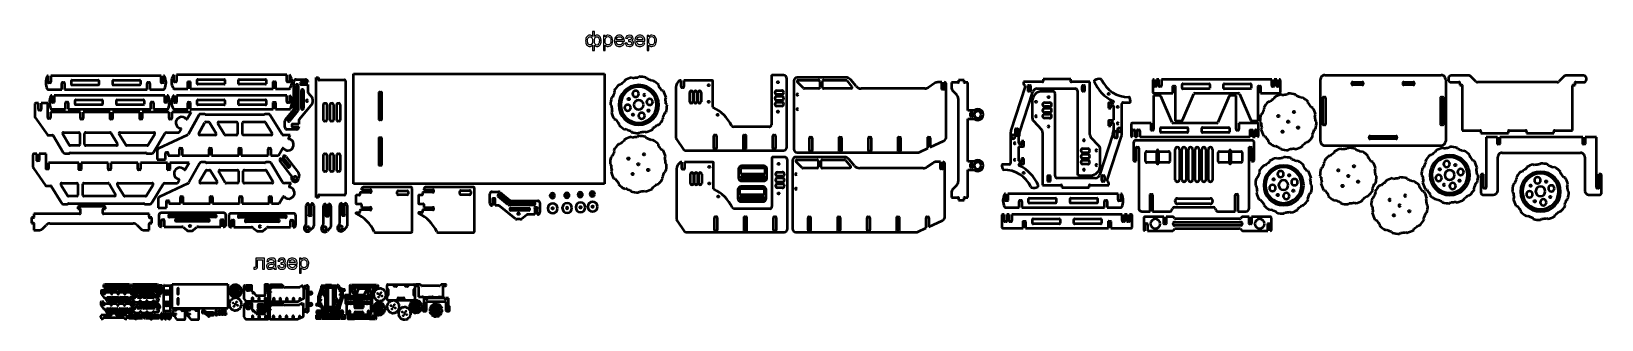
# Model space of a CAD drawing. Header units: millimetres. Extents: x -5696 to 5717, y -1207 to 892.
import ezdxf

# ---------------------------------------------------------------- set-up
doc = ezdxf.new("R2010")
doc.units = ezdxf.units.MM
doc.header["$MEASUREMENT"] = 0
doc.layers.add('layer 1', color=7, linetype='Continuous')

msp = doc.modelspace()

# ---------------------------------------------------------------- linework, layer by layer
at = {"layer": 'layer 1', "color": 242}
for points, knots in [([(-1617.9243, 892.2491), (-1617.9243, 892.2491), (-1604.5748, 892.2491), (-1604.5748, 892.2491), (-1604.5748, 892.2491), (-1604.5748, 892.2491), (-1604.5748, 854.628), (-1604.5748, 854.628), (-1604.5748, 854.628), (-1601.819, 857.7883), (-1598.785, 860.1397), (-1595.4729, 861.7072), (-1595.4729, 861.7072), (-1592.1861, 863.2495), (-1588.6212, 864.0332), (-1584.8288, 864.0332), (-1584.8288, 864.0332), (-1575.5246, 864.0332), (-1568.142, 860.1397), (-1562.6808, 852.3778), (-1562.6808, 852.3778), (-1557.245, 844.6159), (-1554.5144, 834.8566), (-1554.5144, 823.0747), (-1554.5144, 823.0747), (-1554.5144, 810.7872), (-1557.4473, 800.8762), (-1563.3129, 793.3166), (-1563.3129, 793.3166), (-1569.1786, 785.757), (-1576.4854, 781.9645), (-1585.208, 781.9645), (-1585.208, 781.9645), (-1588.065, 781.9645), (-1590.9726, 782.4196), (-1593.9307, 783.3045), (-1593.9307, 783.3045), (-1596.8888, 784.1894), (-1600.4284, 786.6166), (-1604.5748, 790.5608), (-1604.5748, 790.5608), (-1604.5748, 790.5608), (-1604.5748, 753.4453), (-1604.5748, 753.4453), (-1604.5748, 753.4453), (-1604.5748, 753.4453), (-1617.9243, 753.4453), (-1617.9243, 753.4453), (-1617.9243, 753.4453), (-1617.9243, 753.4453), (-1617.9243, 790.5608), (-1617.9243, 790.5608), (-1617.9243, 790.5608), (-1620.579, 787.7038), (-1623.5371, 785.5547), (-1626.7733, 784.1136), (-1626.7733, 784.1136), (-1630.0096, 782.6724), (-1633.4986, 781.9645), (-1637.2658, 781.9645), (-1637.2658, 781.9645), (-1645.5081, 781.9645), (-1652.7137, 785.58), (-1658.8828, 792.7857), (-1658.8828, 792.7857), (-1665.0518, 800.0166), (-1668.1364, 810.3574), (-1668.1364, 823.8079), (-1668.1364, 823.8079), (-1668.1364, 835.2106), (-1665.3552, 844.7423), (-1659.7677, 852.4536), (-1659.7677, 852.4536), (-1654.1801, 860.1649), (-1646.6964, 864.0332), (-1637.2658, 864.0332), (-1637.2658, 864.0332), (-1633.2963, 864.0332), (-1629.7314, 863.2495), (-1626.5205, 861.7072), (-1626.5205, 861.7072), (-1623.3095, 860.1397), (-1620.4526, 857.7883), (-1617.9243, 854.628), (-1617.9243, 854.628), (-1617.9243, 854.628), (-1617.9243, 892.2491), (-1617.9243, 892.2491)], [0, 0, 0, 0, 0.0434782609, 0.0434782609, 0.0434782609, 0.0434782609, 0.0869565217, 0.0869565217, 0.0869565217, 0.0869565217, 0.1304347826, 0.1304347826, 0.1304347826, 0.1304347826, 0.1739130435, 0.1739130435, 0.1739130435, 0.1739130435, 0.2173913043, 0.2173913043, 0.2173913043, 0.2173913043, 0.2608695652, 0.2608695652, 0.2608695652, 0.2608695652, 0.3043478261, 0.3043478261, 0.3043478261, 0.3043478261, 0.347826087, 0.347826087, 0.347826087, 0.347826087, 0.3913043478, 0.3913043478, 0.3913043478, 0.3913043478, 0.4347826087, 0.4347826087, 0.4347826087, 0.4347826087, 0.4782608696, 0.4782608696, 0.4782608696, 0.4782608696, 0.5217391304, 0.5217391304, 0.5217391304, 0.5217391304, 0.5652173913, 0.5652173913, 0.5652173913, 0.5652173913, 0.6086956522, 0.6086956522, 0.6086956522, 0.6086956522, 0.652173913, 0.652173913, 0.652173913, 0.652173913, 0.6956521739, 0.6956521739, 0.6956521739, 0.6956521739, 0.7391304348, 0.7391304348, 0.7391304348, 0.7391304348, 0.7826086957, 0.7826086957, 0.7826086957, 0.7826086957, 0.8260869565, 0.8260869565, 0.8260869565, 0.8260869565, 0.8695652174, 0.8695652174, 0.8695652174, 0.8695652174, 0.9130434783, 0.9130434783, 0.9130434783, 0.9130434783, 1, 1, 1, 1]), ([(-1654.4835, 824.1872), (-1654.4835, 813.0879), (-1652.6126, 805.0985), (-1648.896, 800.2189), (-1648.896, 800.2189), (-1645.1794, 795.3392), (-1640.5779, 792.8868), (-1635.0662, 792.8868), (-1635.0662, 792.8868), (-1629.3016, 792.8868), (-1624.9782, 795.314), (-1622.1212, 800.1683), (-1622.1212, 800.1683), (-1619.2895, 805.0226), (-1617.8484, 812.3294), (-1617.8484, 822.0381), (-1617.8484, 822.0381), (-1617.8484, 832.4042), (-1619.3401, 840.1661), (-1622.3488, 845.3491), (-1622.3488, 845.3491), (-1625.3575, 850.5321), (-1629.8831, 853.111), (-1635.9511, 853.111), (-1635.9511, 853.111), (-1641.4122, 853.111), (-1645.862, 850.5827), (-1649.3258, 845.5261), (-1649.3258, 845.5261), (-1652.7643, 840.4695), (-1654.4835, 833.3649), (-1654.4835, 824.1872)], [0, 0, 0, 0, 0.1111111111, 0.1111111111, 0.1111111111, 0.1111111111, 0.2222222222, 0.2222222222, 0.2222222222, 0.2222222222, 0.3333333333, 0.3333333333, 0.3333333333, 0.3333333333, 0.4444444444, 0.4444444444, 0.4444444444, 0.4444444444, 0.5555555556, 0.5555555556, 0.5555555556, 0.5555555556, 0.6666666667, 0.6666666667, 0.6666666667, 0.6666666667, 0.7777777778, 0.7777777778, 0.7777777778, 0.7777777778, 1, 1, 1, 1]), ([(-1604.6507, 822.6702), (-1604.6507, 810.8377), (-1603.0326, 802.8989), (-1599.771, 798.8283), (-1599.771, 798.8283), (-1596.5348, 794.7577), (-1592.4643, 792.7351), (-1587.5846, 792.7351), (-1587.5846, 792.7351), (-1582.1741, 792.7351), (-1577.5473, 795.2381), (-1573.7295, 800.2442), (-1573.7295, 800.2442), (-1569.9118, 805.2249), (-1568.0156, 813.0121), (-1568.0156, 823.5551), (-1568.0156, 823.5551), (-1568.0156, 833.4913), (-1569.7854, 840.9246), (-1573.2997, 845.8042), (-1573.2997, 845.8042), (-1576.8141, 850.6838), (-1581.3397, 853.111), (-1586.8514, 853.111), (-1586.8514, 853.111), (-1592.7676, 853.111), (-1597.1922, 850.5827), (-1600.1756, 845.5008), (-1600.1756, 845.5008), (-1603.159, 840.4189), (-1604.6507, 832.8087), (-1604.6507, 822.6702)], [0, 0, 0, 0, 0.1111111111, 0.1111111111, 0.1111111111, 0.1111111111, 0.2222222222, 0.2222222222, 0.2222222222, 0.2222222222, 0.3333333333, 0.3333333333, 0.3333333333, 0.3333333333, 0.4444444444, 0.4444444444, 0.4444444444, 0.4444444444, 0.5555555556, 0.5555555556, 0.5555555556, 0.5555555556, 0.6666666667, 0.6666666667, 0.6666666667, 0.6666666667, 0.7777777778, 0.7777777778, 0.7777777778, 0.7777777778, 1, 1, 1, 1]), ([(-1538.9148, 753.4453), (-1538.9148, 753.4453), (-1538.9148, 862.3646), (-1538.9148, 862.3646), (-1538.9148, 862.3646), (-1538.9148, 862.3646), (-1526.779, 862.3646), (-1526.779, 862.3646), (-1526.779, 862.3646), (-1526.779, 862.3646), (-1526.779, 852.0238), (-1526.779, 852.0238), (-1526.779, 852.0238), (-1523.922, 856.0185), (-1520.6858, 859.0272), (-1517.0703, 861.0246), (-1517.0703, 861.0246), (-1513.4801, 863.0219), (-1509.1061, 864.0332), (-1503.9737, 864.0332), (-1503.9737, 864.0332), (-1497.2484, 864.0332), (-1491.3322, 862.314), (-1486.1997, 858.8502), (-1486.1997, 858.8502), (-1481.0672, 855.4117), (-1477.1989, 850.5321), (-1474.5695, 844.2619), (-1474.5695, 844.2619), (-1471.9653, 837.9664), (-1470.6506, 831.0895), (-1470.6506, 823.5804), (-1470.6506, 823.5804), (-1470.6506, 815.5657), (-1472.0918, 808.3347), (-1474.974, 801.8875), (-1474.974, 801.8875), (-1477.8563, 795.4657), (-1482.0533, 790.5355), (-1487.565, 787.097), (-1487.565, 787.097), (-1493.0514, 783.6838), (-1498.8412, 781.9645), (-1504.9091, 781.9645), (-1504.9091, 781.9645), (-1509.359, 781.9645), (-1513.3537, 782.9), (-1516.868, 784.7709), (-1516.868, 784.7709), (-1520.4076, 786.6419), (-1523.2899, 788.9932), (-1525.5654, 791.8502), (-1525.5654, 791.8502), (-1525.5654, 791.8502), (-1525.5654, 753.4453), (-1525.5654, 753.4453), (-1525.5654, 753.4453), (-1525.5654, 753.4453), (-1538.9148, 753.4453), (-1538.9148, 753.4453)], [0, 0, 0, 0, 0.0625, 0.0625, 0.0625, 0.0625, 0.125, 0.125, 0.125, 0.125, 0.1875, 0.1875, 0.1875, 0.1875, 0.25, 0.25, 0.25, 0.25, 0.3125, 0.3125, 0.3125, 0.3125, 0.375, 0.375, 0.375, 0.375, 0.4375, 0.4375, 0.4375, 0.4375, 0.5, 0.5, 0.5, 0.5, 0.5625, 0.5625, 0.5625, 0.5625, 0.625, 0.625, 0.625, 0.625, 0.6875, 0.6875, 0.6875, 0.6875, 0.75, 0.75, 0.75, 0.75, 0.8125, 0.8125, 0.8125, 0.8125, 0.875, 0.875, 0.875, 0.875, 1, 1, 1, 1]), ([(-1526.779, 822.5185), (-1526.779, 812.4306), (-1524.731, 804.9721), (-1520.6605, 800.143), (-1520.6605, 800.143), (-1516.5646, 795.314), (-1511.6091, 792.8868), (-1505.794, 792.8868), (-1505.794, 792.8868), (-1499.8778, 792.8868), (-1494.8212, 795.3898), (-1490.6242, 800.3959), (-1490.6242, 800.3959), (-1486.402, 805.4019), (-1484.3035, 813.1385), (-1484.3035, 823.631), (-1484.3035, 823.631), (-1484.3035, 833.643), (-1486.3514, 841.1268), (-1490.4725, 846.1076), (-1490.4725, 846.1076), (-1494.5937, 851.0883), (-1499.4986, 853.5661), (-1505.2125, 853.5661), (-1505.2125, 853.5661), (-1510.8759, 853.5661), (-1515.882, 850.9113), (-1520.2307, 845.6272), (-1520.2307, 845.6272), (-1524.6046, 840.3178), (-1526.779, 832.6317), (-1526.779, 822.5185)], [0, 0, 0, 0, 0.1111111111, 0.1111111111, 0.1111111111, 0.1111111111, 0.2222222222, 0.2222222222, 0.2222222222, 0.2222222222, 0.3333333333, 0.3333333333, 0.3333333333, 0.3333333333, 0.4444444444, 0.4444444444, 0.4444444444, 0.4444444444, 0.5555555556, 0.5555555556, 0.5555555556, 0.5555555556, 0.6666666667, 0.6666666667, 0.6666666667, 0.6666666667, 0.7777777778, 0.7777777778, 0.7777777778, 0.7777777778, 1, 1, 1, 1]), ([(-1400.8442, 809.1185), (-1400.8442, 809.1185), (-1387.0396, 807.2981), (-1387.0396, 807.2981), (-1387.0396, 807.2981), (-1389.1887, 799.2834), (-1393.2087, 793.0385), (-1399.0743, 788.614), (-1399.0743, 788.614), (-1404.94, 784.1894), (-1412.4238, 781.9645), (-1421.551, 781.9645), (-1421.551, 781.9645), (-1433.0295, 781.9645), (-1442.1314, 785.5041), (-1448.8566, 792.5834), (-1448.8566, 792.5834), (-1455.5819, 799.6374), (-1458.9446, 809.5736), (-1458.9446, 822.3415), (-1458.9446, 822.3415), (-1458.9446, 835.5393), (-1455.5566, 845.8042), (-1448.7555, 853.0857), (-1448.7555, 853.0857), (-1441.9544, 860.3925), (-1433.1306, 864.0332), (-1422.2842, 864.0332), (-1422.2842, 864.0332), (-1411.7917, 864.0332), (-1403.2208, 860.4683), (-1396.5713, 853.3132), (-1396.5713, 853.3132), (-1389.9219, 846.1581), (-1386.5845, 836.0955), (-1386.5845, 823.1253), (-1386.5845, 823.1253), (-1386.5845, 822.3415), (-1386.6098, 821.1532), (-1386.6604, 819.5857), (-1386.6604, 819.5857), (-1386.6604, 819.5857), (-1445.2917, 819.5857), (-1445.2917, 819.5857), (-1445.2917, 819.5857), (-1444.7861, 810.9642), (-1442.3589, 804.34), (-1437.9596, 799.7638), (-1437.9596, 799.7638), (-1433.5857, 795.1875), (-1428.0993, 792.8868), (-1421.551, 792.8868), (-1421.551, 792.8868), (-1416.6713, 792.8868), (-1412.4996, 794.1762), (-1409.0611, 796.7551), (-1409.0611, 796.7551), (-1405.5974, 799.334), (-1402.8668, 803.4551), (-1400.8442, 809.1185)], [0, 0, 0, 0, 0.0625, 0.0625, 0.0625, 0.0625, 0.125, 0.125, 0.125, 0.125, 0.1875, 0.1875, 0.1875, 0.1875, 0.25, 0.25, 0.25, 0.25, 0.3125, 0.3125, 0.3125, 0.3125, 0.375, 0.375, 0.375, 0.375, 0.4375, 0.4375, 0.4375, 0.4375, 0.5, 0.5, 0.5, 0.5, 0.5625, 0.5625, 0.5625, 0.5625, 0.625, 0.625, 0.625, 0.625, 0.6875, 0.6875, 0.6875, 0.6875, 0.75, 0.75, 0.75, 0.75, 0.8125, 0.8125, 0.8125, 0.8125, 0.875, 0.875, 0.875, 0.875, 1, 1, 1, 1]), ([(-1444.5332, 830.5079), (-1444.5332, 830.5079), (-1400.6925, 830.5079), (-1400.6925, 830.5079), (-1400.6925, 830.5079), (-1401.274, 837.1321), (-1402.9679, 842.0876), (-1405.7238, 845.3996), (-1405.7238, 845.3996), (-1409.946, 850.5321), (-1415.4578, 853.111), (-1422.2083, 853.111), (-1422.2083, 853.111), (-1428.3268, 853.111), (-1433.4593, 851.063), (-1437.631, 846.9672), (-1437.631, 846.9672), (-1441.7774, 842.8713), (-1444.0781, 837.3849), (-1444.5332, 830.5079)], [0, 0, 0, 0, 0.1666666667, 0.1666666667, 0.1666666667, 0.1666666667, 0.3333333333, 0.3333333333, 0.3333333333, 0.3333333333, 0.5, 0.5, 0.5, 0.5, 0.6666666667, 0.6666666667, 0.6666666667, 0.6666666667, 1, 1, 1, 1]), ([(-1356.0679, 819.2823), (-1356.0679, 819.2823), (-1356.0679, 829.7495), (-1356.0679, 829.7495), (-1356.0679, 829.7495), (-1350.4551, 829.8), (-1346.6121, 830.0276), (-1344.5894, 830.4068), (-1344.5894, 830.4068), (-1342.5415, 830.8113), (-1340.5947, 831.9744), (-1338.7743, 833.9464), (-1338.7743, 833.9464), (-1336.954, 835.9185), (-1336.0438, 838.371), (-1336.0438, 841.3291), (-1336.0438, 841.3291), (-1336.0438, 844.894), (-1337.2321, 847.7763), (-1339.634, 849.9), (-1339.634, 849.9), (-1342.0358, 852.0491), (-1345.1204, 853.111), (-1348.9381, 853.111), (-1348.9381, 853.111), (-1356.4472, 853.111), (-1361.706, 848.7117), (-1364.7147, 839.9132), (-1364.7147, 839.9132), (-1364.7147, 839.9132), (-1377.4574, 842.037), (-1377.4574, 842.037), (-1377.4574, 842.037), (-1373.5132, 856.7012), (-1363.9562, 864.0332), (-1348.837, 864.0332), (-1348.837, 864.0332), (-1340.443, 864.0332), (-1333.8694, 861.7578), (-1329.0909, 857.1815), (-1329.0909, 857.1815), (-1324.3124, 852.6053), (-1321.9358, 847.1442), (-1321.9358, 840.7981), (-1321.9358, 840.7981), (-1321.9358, 834.4015), (-1325.0456, 829.2944), (-1331.24, 825.5272), (-1331.24, 825.5272), (-1327.2706, 823.4034), (-1324.3124, 820.6981), (-1322.3151, 817.4113), (-1322.3151, 817.4113), (-1320.343, 814.1245), (-1319.357, 810.231), (-1319.357, 805.7306), (-1319.357, 805.7306), (-1319.357, 798.6766), (-1321.9358, 792.9626), (-1327.0683, 788.5634), (-1327.0683, 788.5634), (-1332.226, 784.1641), (-1339.4064, 781.9645), (-1348.66, 781.9645), (-1348.66, 781.9645), (-1366.611, 781.9645), (-1377.0276, 789.9034), (-1379.8845, 805.7811), (-1379.8845, 805.7811), (-1379.8845, 805.7811), (-1367.2936, 808.5117), (-1367.2936, 808.5117), (-1367.2936, 808.5117), (-1366.1559, 803.5057), (-1363.8551, 799.6121), (-1360.366, 796.8562), (-1360.366, 796.8562), (-1356.877, 794.1004), (-1352.9075, 792.7351), (-1348.4072, 792.7351), (-1348.4072, 792.7351), (-1343.9068, 792.7351), (-1340.1649, 793.9992), (-1337.1815, 796.5528), (-1337.1815, 796.5528), (-1334.1981, 799.0811), (-1332.7064, 802.3174), (-1332.7064, 806.2615), (-1332.7064, 806.2615), (-1332.7064, 809.3208), (-1333.6419, 811.9755), (-1335.5128, 814.251), (-1335.5128, 814.251), (-1337.3838, 816.5264), (-1339.3811, 817.9423), (-1341.5049, 818.4985), (-1341.5049, 818.4985), (-1343.6287, 819.08), (-1347.4717, 819.3581), (-1353.034, 819.3581), (-1353.034, 819.3581), (-1353.4891, 819.3581), (-1354.5004, 819.3328), (-1356.0679, 819.2823)], [0, 0, 0, 0, 0.037037037, 0.037037037, 0.037037037, 0.037037037, 0.0740740741, 0.0740740741, 0.0740740741, 0.0740740741, 0.1111111111, 0.1111111111, 0.1111111111, 0.1111111111, 0.1481481481, 0.1481481481, 0.1481481481, 0.1481481481, 0.1851851852, 0.1851851852, 0.1851851852, 0.1851851852, 0.2222222222, 0.2222222222, 0.2222222222, 0.2222222222, 0.2592592593, 0.2592592593, 0.2592592593, 0.2592592593, 0.2962962963, 0.2962962963, 0.2962962963, 0.2962962963, 0.3333333333, 0.3333333333, 0.3333333333, 0.3333333333, 0.3703703704, 0.3703703704, 0.3703703704, 0.3703703704, 0.4074074074, 0.4074074074, 0.4074074074, 0.4074074074, 0.4444444444, 0.4444444444, 0.4444444444, 0.4444444444, 0.4814814815, 0.4814814815, 0.4814814815, 0.4814814815, 0.5185185185, 0.5185185185, 0.5185185185, 0.5185185185, 0.5555555556, 0.5555555556, 0.5555555556, 0.5555555556, 0.5925925926, 0.5925925926, 0.5925925926, 0.5925925926, 0.6296296296, 0.6296296296, 0.6296296296, 0.6296296296, 0.6666666667, 0.6666666667, 0.6666666667, 0.6666666667, 0.7037037037, 0.7037037037, 0.7037037037, 0.7037037037, 0.7407407407, 0.7407407407, 0.7407407407, 0.7407407407, 0.7777777778, 0.7777777778, 0.7777777778, 0.7777777778, 0.8148148148, 0.8148148148, 0.8148148148, 0.8148148148, 0.8518518519, 0.8518518519, 0.8518518519, 0.8518518519, 0.8888888889, 0.8888888889, 0.8888888889, 0.8888888889, 0.9259259259, 0.9259259259, 0.9259259259, 0.9259259259, 1, 1, 1, 1]), ([(-1251.9525, 809.1185), (-1251.9525, 809.1185), (-1238.1479, 807.2981), (-1238.1479, 807.2981), (-1238.1479, 807.2981), (-1240.297, 799.2834), (-1244.317, 793.0385), (-1250.1826, 788.614), (-1250.1826, 788.614), (-1256.0483, 784.1894), (-1263.5321, 781.9645), (-1272.6593, 781.9645), (-1272.6593, 781.9645), (-1284.1378, 781.9645), (-1293.2397, 785.5041), (-1299.9649, 792.5834), (-1299.9649, 792.5834), (-1306.6902, 799.6374), (-1310.0529, 809.5736), (-1310.0529, 822.3415), (-1310.0529, 822.3415), (-1310.0529, 835.5393), (-1306.6649, 845.8042), (-1299.8638, 853.0857), (-1299.8638, 853.0857), (-1293.0627, 860.3925), (-1284.2389, 864.0332), (-1273.3925, 864.0332), (-1273.3925, 864.0332), (-1262.9, 864.0332), (-1254.3291, 860.4683), (-1247.6796, 853.3132), (-1247.6796, 853.3132), (-1241.0302, 846.1581), (-1237.6928, 836.0955), (-1237.6928, 823.1253), (-1237.6928, 823.1253), (-1237.6928, 822.3415), (-1237.7181, 821.1532), (-1237.7687, 819.5857), (-1237.7687, 819.5857), (-1237.7687, 819.5857), (-1296.4, 819.5857), (-1296.4, 819.5857), (-1296.4, 819.5857), (-1295.8944, 810.9642), (-1293.4672, 804.34), (-1289.0679, 799.7638), (-1289.0679, 799.7638), (-1284.694, 795.1875), (-1279.2076, 792.8868), (-1272.6593, 792.8868), (-1272.6593, 792.8868), (-1267.7796, 792.8868), (-1263.6079, 794.1762), (-1260.1694, 796.7551), (-1260.1694, 796.7551), (-1256.7057, 799.334), (-1253.9751, 803.4551), (-1251.9525, 809.1185)], [0, 0, 0, 0, 0.0625, 0.0625, 0.0625, 0.0625, 0.125, 0.125, 0.125, 0.125, 0.1875, 0.1875, 0.1875, 0.1875, 0.25, 0.25, 0.25, 0.25, 0.3125, 0.3125, 0.3125, 0.3125, 0.375, 0.375, 0.375, 0.375, 0.4375, 0.4375, 0.4375, 0.4375, 0.5, 0.5, 0.5, 0.5, 0.5625, 0.5625, 0.5625, 0.5625, 0.625, 0.625, 0.625, 0.625, 0.6875, 0.6875, 0.6875, 0.6875, 0.75, 0.75, 0.75, 0.75, 0.8125, 0.8125, 0.8125, 0.8125, 0.875, 0.875, 0.875, 0.875, 1, 1, 1, 1]), ([(-1295.6415, 830.5079), (-1295.6415, 830.5079), (-1251.8008, 830.5079), (-1251.8008, 830.5079), (-1251.8008, 830.5079), (-1252.3823, 837.1321), (-1254.0762, 842.0876), (-1256.8321, 845.3996), (-1256.8321, 845.3996), (-1261.0543, 850.5321), (-1266.5661, 853.111), (-1273.3166, 853.111), (-1273.3166, 853.111), (-1279.4351, 853.111), (-1284.5676, 851.063), (-1288.7393, 846.9672), (-1288.7393, 846.9672), (-1292.8857, 842.8713), (-1295.1864, 837.3849), (-1295.6415, 830.5079)], [0, 0, 0, 0, 0.1666666667, 0.1666666667, 0.1666666667, 0.1666666667, 0.3333333333, 0.3333333333, 0.3333333333, 0.3333333333, 0.5, 0.5, 0.5, 0.5, 0.6666666667, 0.6666666667, 0.6666666667, 0.6666666667, 1, 1, 1, 1]), ([(-1221.2841, 753.4453), (-1221.2841, 753.4453), (-1221.2841, 862.3646), (-1221.2841, 862.3646), (-1221.2841, 862.3646), (-1221.2841, 862.3646), (-1209.1483, 862.3646), (-1209.1483, 862.3646), (-1209.1483, 862.3646), (-1209.1483, 862.3646), (-1209.1483, 852.0238), (-1209.1483, 852.0238), (-1209.1483, 852.0238), (-1206.2913, 856.0185), (-1203.0551, 859.0272), (-1199.4396, 861.0246), (-1199.4396, 861.0246), (-1195.8494, 863.0219), (-1191.4754, 864.0332), (-1186.343, 864.0332), (-1186.343, 864.0332), (-1179.6177, 864.0332), (-1173.7015, 862.314), (-1168.569, 858.8502), (-1168.569, 858.8502), (-1163.4365, 855.4117), (-1159.5682, 850.5321), (-1156.9388, 844.2619), (-1156.9388, 844.2619), (-1154.3346, 837.9664), (-1153.0199, 831.0895), (-1153.0199, 823.5804), (-1153.0199, 823.5804), (-1153.0199, 815.5657), (-1154.4611, 808.3347), (-1157.3433, 801.8875), (-1157.3433, 801.8875), (-1160.2256, 795.4657), (-1164.4226, 790.5355), (-1169.9343, 787.097), (-1169.9343, 787.097), (-1175.4207, 783.6838), (-1181.2105, 781.9645), (-1187.2784, 781.9645), (-1187.2784, 781.9645), (-1191.7283, 781.9645), (-1195.723, 782.9), (-1199.2373, 784.7709), (-1199.2373, 784.7709), (-1202.7769, 786.6419), (-1205.6592, 788.9932), (-1207.9347, 791.8502), (-1207.9347, 791.8502), (-1207.9347, 791.8502), (-1207.9347, 753.4453), (-1207.9347, 753.4453), (-1207.9347, 753.4453), (-1207.9347, 753.4453), (-1221.2841, 753.4453), (-1221.2841, 753.4453)], [0, 0, 0, 0, 0.0625, 0.0625, 0.0625, 0.0625, 0.125, 0.125, 0.125, 0.125, 0.1875, 0.1875, 0.1875, 0.1875, 0.25, 0.25, 0.25, 0.25, 0.3125, 0.3125, 0.3125, 0.3125, 0.375, 0.375, 0.375, 0.375, 0.4375, 0.4375, 0.4375, 0.4375, 0.5, 0.5, 0.5, 0.5, 0.5625, 0.5625, 0.5625, 0.5625, 0.625, 0.625, 0.625, 0.625, 0.6875, 0.6875, 0.6875, 0.6875, 0.75, 0.75, 0.75, 0.75, 0.8125, 0.8125, 0.8125, 0.8125, 0.875, 0.875, 0.875, 0.875, 1, 1, 1, 1]), ([(-1209.1483, 822.5185), (-1209.1483, 812.4306), (-1207.1003, 804.9721), (-1203.0298, 800.143), (-1203.0298, 800.143), (-1198.9339, 795.314), (-1193.9784, 792.8868), (-1188.1633, 792.8868), (-1188.1633, 792.8868), (-1182.2471, 792.8868), (-1177.1905, 795.3898), (-1172.9935, 800.3959), (-1172.9935, 800.3959), (-1168.7713, 805.4019), (-1166.6728, 813.1385), (-1166.6728, 823.631), (-1166.6728, 823.631), (-1166.6728, 833.643), (-1168.7207, 841.1268), (-1172.8418, 846.1076), (-1172.8418, 846.1076), (-1176.963, 851.0883), (-1181.8679, 853.5661), (-1187.5818, 853.5661), (-1187.5818, 853.5661), (-1193.2452, 853.5661), (-1198.2513, 850.9113), (-1202.6, 845.6272), (-1202.6, 845.6272), (-1206.9739, 840.3178), (-1209.1483, 832.6317), (-1209.1483, 822.5185)], [0, 0, 0, 0, 0.1111111111, 0.1111111111, 0.1111111111, 0.1111111111, 0.2222222222, 0.2222222222, 0.2222222222, 0.2222222222, 0.3333333333, 0.3333333333, 0.3333333333, 0.3333333333, 0.4444444444, 0.4444444444, 0.4444444444, 0.4444444444, 0.5555555556, 0.5555555556, 0.5555555556, 0.5555555556, 0.6666666667, 0.6666666667, 0.6666666667, 0.6666666667, 0.7777777778, 0.7777777778, 0.7777777778, 0.7777777778, 1, 1, 1, 1]), ([(-4065.1947, -759.6779), (-4065.1947, -759.6779), (-4003.1501, -759.6779), (-4003.1501, -759.6779), (-4003.1501, -759.6779), (-4003.1501, -759.6779), (-4003.1501, -838.3335), (-4003.1501, -838.3335), (-4003.1501, -838.3335), (-4003.1501, -838.3335), (-4016.4996, -838.3335), (-4016.4996, -838.3335), (-4016.4996, -838.3335), (-4016.4996, -838.3335), (-4016.4996, -770.7519), (-4016.4996, -770.7519), (-4016.4996, -770.7519), (-4016.4996, -770.7519), (-4051.8453, -770.7519), (-4051.8453, -770.7519), (-4051.8453, -770.7519), (-4051.8453, -770.7519), (-4051.8453, -809.9153), (-4051.8453, -809.9153), (-4051.8453, -809.9153), (-4051.8453, -819.0425), (-4052.1487, -825.0599), (-4052.7302, -827.9927), (-4052.7302, -827.9927), (-4053.337, -830.9002), (-4054.9551, -833.4285), (-4057.6098, -835.6029), (-4057.6098, -835.6029), (-4060.2898, -837.7772), (-4064.1328, -838.8644), (-4069.1641, -838.8644), (-4069.1641, -838.8644), (-4072.2739, -838.8644), (-4075.8641, -838.6621), (-4079.9094, -838.2829), (-4079.9094, -838.2829), (-4079.9094, -838.2829), (-4079.9094, -827.1836), (-4079.9094, -827.1836), (-4079.9094, -827.1836), (-4079.9094, -827.1836), (-4074.069, -827.1836), (-4074.069, -827.1836), (-4074.069, -827.1836), (-4071.3132, -827.1836), (-4069.3411, -826.9055), (-4068.1528, -826.324), (-4068.1528, -826.324), (-4066.9645, -825.7678), (-4066.1807, -824.8576), (-4065.7762, -823.6187), (-4065.7762, -823.6187), (-4065.397, -822.3799), (-4065.1947, -818.3599), (-4065.1947, -811.5587), (-4065.1947, -811.5587), (-4065.1947, -811.5587), (-4065.1947, -759.6779), (-4065.1947, -759.6779)], [0, 0, 0, 0, 0.0588235294, 0.0588235294, 0.0588235294, 0.0588235294, 0.1176470588, 0.1176470588, 0.1176470588, 0.1176470588, 0.1764705882, 0.1764705882, 0.1764705882, 0.1764705882, 0.2352941176, 0.2352941176, 0.2352941176, 0.2352941176, 0.2941176471, 0.2941176471, 0.2941176471, 0.2941176471, 0.3529411765, 0.3529411765, 0.3529411765, 0.3529411765, 0.4117647059, 0.4117647059, 0.4117647059, 0.4117647059, 0.4705882353, 0.4705882353, 0.4705882353, 0.4705882353, 0.5294117647, 0.5294117647, 0.5294117647, 0.5294117647, 0.5882352941, 0.5882352941, 0.5882352941, 0.5882352941, 0.6470588235, 0.6470588235, 0.6470588235, 0.6470588235, 0.7058823529, 0.7058823529, 0.7058823529, 0.7058823529, 0.7647058824, 0.7647058824, 0.7647058824, 0.7647058824, 0.8235294118, 0.8235294118, 0.8235294118, 0.8235294118, 0.8823529412, 0.8823529412, 0.8823529412, 0.8823529412, 1, 1, 1, 1]), ([(-3931.7761, -828.5489), (-3936.7316, -832.7712), (-3941.5101, -835.7293), (-3946.0863, -837.4738), (-3946.0863, -837.4738), (-3950.6626, -839.2184), (-3955.5675, -840.078), (-3960.8263, -840.078), (-3960.8263, -840.078), (-3969.4731, -840.078), (-3976.1226, -837.9795), (-3980.7746, -833.7572), (-3980.7746, -833.7572), (-3985.4267, -829.5602), (-3987.7528, -824.175), (-3987.7528, -817.6266), (-3987.7528, -817.6266), (-3987.7528, -813.7836), (-3986.8679, -810.2693), (-3985.1233, -807.0836), (-3985.1233, -807.0836), (-3983.3535, -803.898), (-3981.0528, -801.3697), (-3978.2211, -799.4481), (-3978.2211, -799.4481), (-3975.3641, -797.5266), (-3972.1784, -796.0602), (-3968.6135, -795.0742), (-3968.6135, -795.0742), (-3965.9841, -794.3915), (-3962.0146, -793.7342), (-3956.7305, -793.0768), (-3956.7305, -793.0768), (-3945.9599, -791.8127), (-3937.9958, -790.2704), (-3932.9139, -788.5006), (-3932.9139, -788.5006), (-3932.8633, -786.6802), (-3932.838, -785.5172), (-3932.838, -785.0368), (-3932.838, -785.0368), (-3932.838, -779.6262), (-3934.1022, -775.8085), (-3936.6305, -773.5836), (-3936.6305, -773.5836), (-3940.0437, -770.5749), (-3945.1256, -769.0832), (-3951.8509, -769.0832), (-3951.8509, -769.0832), (-3958.1463, -769.0832), (-3962.7984, -770.1957), (-3965.7818, -772.3953), (-3965.7818, -772.3953), (-3968.7905, -774.5949), (-3970.9901, -778.4885), (-3972.4312, -784.1013), (-3972.4312, -784.1013), (-3972.4312, -784.1013), (-3985.4773, -782.281), (-3985.4773, -782.281), (-3985.4773, -782.281), (-3984.289, -776.6934), (-3982.3422, -772.1678), (-3979.6116, -768.7293), (-3979.6116, -768.7293), (-3976.8811, -765.2908), (-3972.9369, -762.6613), (-3967.7792, -760.7904), (-3967.7792, -760.7904), (-3962.6467, -758.9447), (-3956.6546, -758.0093), (-3949.8788, -758.0093), (-3949.8788, -758.0093), (-3943.1535, -758.0093), (-3937.6671, -758.793), (-3933.4448, -760.3859), (-3933.4448, -760.3859), (-3929.2478, -761.9787), (-3926.138, -763.9508), (-3924.1659, -766.3527), (-3924.1659, -766.3527), (-3922.1939, -768.7545), (-3920.8033, -771.7885), (-3919.9942, -775.4545), (-3919.9942, -775.4545), (-3919.5644, -777.73), (-3919.3369, -781.8259), (-3919.3369, -787.7168), (-3919.3369, -787.7168), (-3919.3369, -787.7168), (-3919.3369, -805.4149), (-3919.3369, -805.4149), (-3919.3369, -805.4149), (-3919.3369, -817.7783), (-3919.0588, -825.5908), (-3918.5025, -828.9029), (-3918.5025, -828.9029), (-3917.9716, -832.215), (-3916.8591, -835.3753), (-3915.241, -838.4093), (-3915.241, -838.4093), (-3915.241, -838.4093), (-3929.1973, -838.4093), (-3929.1973, -838.4093), (-3929.1973, -838.4093), (-3930.5373, -835.6029), (-3931.3969, -832.3161), (-3931.7761, -828.5489)], [0, 0, 0, 0, 0.0357142857, 0.0357142857, 0.0357142857, 0.0357142857, 0.0714285714, 0.0714285714, 0.0714285714, 0.0714285714, 0.1071428571, 0.1071428571, 0.1071428571, 0.1071428571, 0.1428571429, 0.1428571429, 0.1428571429, 0.1428571429, 0.1785714286, 0.1785714286, 0.1785714286, 0.1785714286, 0.2142857143, 0.2142857143, 0.2142857143, 0.2142857143, 0.25, 0.25, 0.25, 0.25, 0.2857142857, 0.2857142857, 0.2857142857, 0.2857142857, 0.3214285714, 0.3214285714, 0.3214285714, 0.3214285714, 0.3571428571, 0.3571428571, 0.3571428571, 0.3571428571, 0.3928571429, 0.3928571429, 0.3928571429, 0.3928571429, 0.4285714286, 0.4285714286, 0.4285714286, 0.4285714286, 0.4642857143, 0.4642857143, 0.4642857143, 0.4642857143, 0.5, 0.5, 0.5, 0.5, 0.5357142857, 0.5357142857, 0.5357142857, 0.5357142857, 0.5714285714, 0.5714285714, 0.5714285714, 0.5714285714, 0.6071428571, 0.6071428571, 0.6071428571, 0.6071428571, 0.6428571429, 0.6428571429, 0.6428571429, 0.6428571429, 0.6785714286, 0.6785714286, 0.6785714286, 0.6785714286, 0.7142857143, 0.7142857143, 0.7142857143, 0.7142857143, 0.75, 0.75, 0.75, 0.75, 0.7857142857, 0.7857142857, 0.7857142857, 0.7857142857, 0.8214285714, 0.8214285714, 0.8214285714, 0.8214285714, 0.8571428571, 0.8571428571, 0.8571428571, 0.8571428571, 0.8928571429, 0.8928571429, 0.8928571429, 0.8928571429, 0.9285714286, 0.9285714286, 0.9285714286, 0.9285714286, 1, 1, 1, 1]), ([(-3883.081, -802.7602), (-3883.081, -802.7602), (-3883.081, -792.293), (-3883.081, -792.293), (-3883.081, -792.293), (-3877.4682, -792.2425), (-3873.6252, -792.0149), (-3871.6025, -791.6357), (-3871.6025, -791.6357), (-3869.5546, -791.2312), (-3867.6078, -790.0681), (-3865.7874, -788.0961), (-3865.7874, -788.0961), (-3863.9671, -786.124), (-3863.0569, -783.6715), (-3863.0569, -780.7134), (-3863.0569, -780.7134), (-3863.0569, -777.1485), (-3864.2452, -774.2662), (-3866.6471, -772.1425), (-3866.6471, -772.1425), (-3869.0489, -769.9934), (-3872.1335, -768.9315), (-3875.9512, -768.9315), (-3875.9512, -768.9315), (-3883.4603, -768.9315), (-3888.7191, -773.3308), (-3891.7278, -782.1293), (-3891.7278, -782.1293), (-3891.7278, -782.1293), (-3904.4705, -780.0055), (-3904.4705, -780.0055), (-3904.4705, -780.0055), (-3900.5263, -765.3413), (-3890.9693, -758.0093), (-3875.8501, -758.0093), (-3875.8501, -758.0093), (-3867.4561, -758.0093), (-3860.8825, -760.2847), (-3856.104, -764.861), (-3856.104, -764.861), (-3851.3255, -769.4372), (-3848.9489, -774.8983), (-3848.9489, -781.2444), (-3848.9489, -781.2444), (-3848.9489, -787.641), (-3852.0587, -792.7481), (-3858.2531, -796.5153), (-3858.2531, -796.5153), (-3854.2837, -798.6391), (-3851.3255, -801.3444), (-3849.3282, -804.6312), (-3849.3282, -804.6312), (-3847.3561, -807.918), (-3846.3701, -811.8115), (-3846.3701, -816.3119), (-3846.3701, -816.3119), (-3846.3701, -823.3659), (-3848.9489, -829.0799), (-3854.0814, -833.4791), (-3854.0814, -833.4791), (-3859.2391, -837.8784), (-3866.4195, -840.078), (-3875.6731, -840.078), (-3875.6731, -840.078), (-3893.6241, -840.078), (-3904.0407, -832.1391), (-3906.8976, -816.2614), (-3906.8976, -816.2614), (-3906.8976, -816.2614), (-3894.3067, -813.5308), (-3894.3067, -813.5308), (-3894.3067, -813.5308), (-3893.169, -818.5368), (-3890.8682, -822.4304), (-3887.3791, -825.1863), (-3887.3791, -825.1863), (-3883.8901, -827.9421), (-3879.9206, -829.3074), (-3875.4203, -829.3074), (-3875.4203, -829.3074), (-3870.9199, -829.3074), (-3867.178, -828.0433), (-3864.1946, -825.4897), (-3864.1946, -825.4897), (-3861.2112, -822.9614), (-3859.7195, -819.7251), (-3859.7195, -815.781), (-3859.7195, -815.781), (-3859.7195, -812.7217), (-3860.655, -810.067), (-3862.5259, -807.7915), (-3862.5259, -807.7915), (-3864.3969, -805.5161), (-3866.3942, -804.1002), (-3868.518, -803.544), (-3868.518, -803.544), (-3870.6418, -802.9625), (-3874.4848, -802.6844), (-3880.0471, -802.6844), (-3880.0471, -802.6844), (-3880.5022, -802.6844), (-3881.5135, -802.7097), (-3883.081, -802.7602)], [0, 0, 0, 0, 0.037037037, 0.037037037, 0.037037037, 0.037037037, 0.0740740741, 0.0740740741, 0.0740740741, 0.0740740741, 0.1111111111, 0.1111111111, 0.1111111111, 0.1111111111, 0.1481481481, 0.1481481481, 0.1481481481, 0.1481481481, 0.1851851852, 0.1851851852, 0.1851851852, 0.1851851852, 0.2222222222, 0.2222222222, 0.2222222222, 0.2222222222, 0.2592592593, 0.2592592593, 0.2592592593, 0.2592592593, 0.2962962963, 0.2962962963, 0.2962962963, 0.2962962963, 0.3333333333, 0.3333333333, 0.3333333333, 0.3333333333, 0.3703703704, 0.3703703704, 0.3703703704, 0.3703703704, 0.4074074074, 0.4074074074, 0.4074074074, 0.4074074074, 0.4444444444, 0.4444444444, 0.4444444444, 0.4444444444, 0.4814814815, 0.4814814815, 0.4814814815, 0.4814814815, 0.5185185185, 0.5185185185, 0.5185185185, 0.5185185185, 0.5555555556, 0.5555555556, 0.5555555556, 0.5555555556, 0.5925925926, 0.5925925926, 0.5925925926, 0.5925925926, 0.6296296296, 0.6296296296, 0.6296296296, 0.6296296296, 0.6666666667, 0.6666666667, 0.6666666667, 0.6666666667, 0.7037037037, 0.7037037037, 0.7037037037, 0.7037037037, 0.7407407407, 0.7407407407, 0.7407407407, 0.7407407407, 0.7777777778, 0.7777777778, 0.7777777778, 0.7777777778, 0.8148148148, 0.8148148148, 0.8148148148, 0.8148148148, 0.8518518519, 0.8518518519, 0.8518518519, 0.8518518519, 0.8888888889, 0.8888888889, 0.8888888889, 0.8888888889, 0.9259259259, 0.9259259259, 0.9259259259, 0.9259259259, 1, 1, 1, 1]), ([(-3778.9656, -812.924), (-3778.9656, -812.924), (-3765.161, -814.7444), (-3765.161, -814.7444), (-3765.161, -814.7444), (-3767.3101, -822.7591), (-3771.3301, -829.004), (-3777.1957, -833.4285), (-3777.1957, -833.4285), (-3783.0614, -837.8531), (-3790.5452, -840.078), (-3799.6724, -840.078), (-3799.6724, -840.078), (-3811.1509, -840.078), (-3820.2528, -836.5384), (-3826.978, -829.4591), (-3826.978, -829.4591), (-3833.7033, -822.4051), (-3837.066, -812.4689), (-3837.066, -799.701), (-3837.066, -799.701), (-3837.066, -786.5032), (-3833.678, -776.2383), (-3826.8769, -768.9568), (-3826.8769, -768.9568), (-3820.0758, -761.65), (-3811.252, -758.0093), (-3800.4056, -758.0093), (-3800.4056, -758.0093), (-3789.9131, -758.0093), (-3781.3422, -761.5742), (-3774.6927, -768.7293), (-3774.6927, -768.7293), (-3768.0433, -775.8844), (-3764.7059, -785.947), (-3764.7059, -798.9172), (-3764.7059, -798.9172), (-3764.7059, -799.701), (-3764.7312, -800.8893), (-3764.7818, -802.4568), (-3764.7818, -802.4568), (-3764.7818, -802.4568), (-3823.4131, -802.4568), (-3823.4131, -802.4568), (-3823.4131, -802.4568), (-3822.9075, -811.0783), (-3820.4803, -817.7025), (-3816.081, -822.2787), (-3816.081, -822.2787), (-3811.7071, -826.855), (-3806.2207, -829.1557), (-3799.6724, -829.1557), (-3799.6724, -829.1557), (-3794.7927, -829.1557), (-3790.621, -827.8663), (-3787.1825, -825.2874), (-3787.1825, -825.2874), (-3783.7188, -822.7085), (-3780.9882, -818.5874), (-3778.9656, -812.924)], [0, 0, 0, 0, 0.0625, 0.0625, 0.0625, 0.0625, 0.125, 0.125, 0.125, 0.125, 0.1875, 0.1875, 0.1875, 0.1875, 0.25, 0.25, 0.25, 0.25, 0.3125, 0.3125, 0.3125, 0.3125, 0.375, 0.375, 0.375, 0.375, 0.4375, 0.4375, 0.4375, 0.4375, 0.5, 0.5, 0.5, 0.5, 0.5625, 0.5625, 0.5625, 0.5625, 0.625, 0.625, 0.625, 0.625, 0.6875, 0.6875, 0.6875, 0.6875, 0.75, 0.75, 0.75, 0.75, 0.8125, 0.8125, 0.8125, 0.8125, 0.875, 0.875, 0.875, 0.875, 1, 1, 1, 1]), ([(-3822.6546, -791.5346), (-3822.6546, -791.5346), (-3778.8139, -791.5346), (-3778.8139, -791.5346), (-3778.8139, -791.5346), (-3779.3954, -784.9104), (-3781.0893, -779.9549), (-3783.8452, -776.6429), (-3783.8452, -776.6429), (-3788.0674, -771.5104), (-3793.5792, -768.9315), (-3800.3297, -768.9315), (-3800.3297, -768.9315), (-3806.4482, -768.9315), (-3811.5807, -770.9795), (-3815.7524, -775.0753), (-3815.7524, -775.0753), (-3819.8988, -779.1712), (-3822.1995, -784.6576), (-3822.6546, -791.5346)], [0, 0, 0, 0, 0.1666666667, 0.1666666667, 0.1666666667, 0.1666666667, 0.3333333333, 0.3333333333, 0.3333333333, 0.3333333333, 0.5, 0.5, 0.5, 0.5, 0.6666666667, 0.6666666667, 0.6666666667, 0.6666666667, 1, 1, 1, 1]), ([(-3748.2972, -868.5972), (-3748.2972, -868.5972), (-3748.2972, -759.6779), (-3748.2972, -759.6779), (-3748.2972, -759.6779), (-3748.2972, -759.6779), (-3736.1614, -759.6779), (-3736.1614, -759.6779), (-3736.1614, -759.6779), (-3736.1614, -759.6779), (-3736.1614, -770.0187), (-3736.1614, -770.0187), (-3736.1614, -770.0187), (-3733.3044, -766.024), (-3730.0682, -763.0153), (-3726.4527, -761.0179), (-3726.4527, -761.0179), (-3722.8625, -759.0206), (-3718.4885, -758.0093), (-3713.3561, -758.0093), (-3713.3561, -758.0093), (-3706.6308, -758.0093), (-3700.7146, -759.7285), (-3695.5821, -763.1923), (-3695.5821, -763.1923), (-3690.4496, -766.6308), (-3686.5813, -771.5104), (-3683.9519, -777.7806), (-3683.9519, -777.7806), (-3681.3477, -784.0761), (-3680.033, -790.953), (-3680.033, -798.4621), (-3680.033, -798.4621), (-3680.033, -806.4768), (-3681.4742, -813.7078), (-3684.3564, -820.155), (-3684.3564, -820.155), (-3687.2387, -826.5768), (-3691.4357, -831.507), (-3696.9474, -834.9455), (-3696.9474, -834.9455), (-3702.4338, -838.3587), (-3708.2236, -840.078), (-3714.2915, -840.078), (-3714.2915, -840.078), (-3718.7414, -840.078), (-3722.7361, -839.1425), (-3726.2504, -837.2716), (-3726.2504, -837.2716), (-3729.79, -835.4006), (-3732.6723, -833.0493), (-3734.9478, -830.1923), (-3734.9478, -830.1923), (-3734.9478, -830.1923), (-3734.9478, -868.5972), (-3734.9478, -868.5972), (-3734.9478, -868.5972), (-3734.9478, -868.5972), (-3748.2972, -868.5972), (-3748.2972, -868.5972)], [0, 0, 0, 0, 0.0625, 0.0625, 0.0625, 0.0625, 0.125, 0.125, 0.125, 0.125, 0.1875, 0.1875, 0.1875, 0.1875, 0.25, 0.25, 0.25, 0.25, 0.3125, 0.3125, 0.3125, 0.3125, 0.375, 0.375, 0.375, 0.375, 0.4375, 0.4375, 0.4375, 0.4375, 0.5, 0.5, 0.5, 0.5, 0.5625, 0.5625, 0.5625, 0.5625, 0.625, 0.625, 0.625, 0.625, 0.6875, 0.6875, 0.6875, 0.6875, 0.75, 0.75, 0.75, 0.75, 0.8125, 0.8125, 0.8125, 0.8125, 0.875, 0.875, 0.875, 0.875, 1, 1, 1, 1]), ([(-3736.1614, -799.524), (-3736.1614, -809.6119), (-3734.1134, -817.0704), (-3730.0429, -821.8995), (-3730.0429, -821.8995), (-3725.947, -826.7285), (-3720.9915, -829.1557), (-3715.1764, -829.1557), (-3715.1764, -829.1557), (-3709.2602, -829.1557), (-3704.2036, -826.6527), (-3700.0066, -821.6466), (-3700.0066, -821.6466), (-3695.7844, -816.6406), (-3693.6859, -808.904), (-3693.6859, -798.4115), (-3693.6859, -798.4115), (-3693.6859, -788.3995), (-3695.7338, -780.9157), (-3699.8549, -775.9349), (-3699.8549, -775.9349), (-3703.9761, -770.9542), (-3708.881, -768.4764), (-3714.5949, -768.4764), (-3714.5949, -768.4764), (-3720.2583, -768.4764), (-3725.2644, -771.1312), (-3729.6131, -776.4153), (-3729.6131, -776.4153), (-3733.987, -781.7247), (-3736.1614, -789.4108), (-3736.1614, -799.524)], [0, 0, 0, 0, 0.1111111111, 0.1111111111, 0.1111111111, 0.1111111111, 0.2222222222, 0.2222222222, 0.2222222222, 0.2222222222, 0.3333333333, 0.3333333333, 0.3333333333, 0.3333333333, 0.4444444444, 0.4444444444, 0.4444444444, 0.4444444444, 0.5555555556, 0.5555555556, 0.5555555556, 0.5555555556, 0.6666666667, 0.6666666667, 0.6666666667, 0.6666666667, 0.7777777778, 0.7777777778, 0.7777777778, 0.7777777778, 1, 1, 1, 1]), ([(-3932.838, -798.9678), (-3937.6924, -800.9398), (-3944.9739, -802.6085), (-3954.6826, -803.9738), (-3954.6826, -803.9738), (-3960.1943, -804.7576), (-3964.0878, -805.6425), (-3966.3633, -806.6285), (-3966.3633, -806.6285), (-3968.6388, -807.6146), (-3970.3833, -809.0557), (-3971.6222, -810.9266), (-3971.6222, -810.9266), (-3972.8611, -812.8229), (-3973.4931, -814.9214), (-3973.4931, -817.2474), (-3973.4931, -817.2474), (-3973.4931, -820.7617), (-3972.1531, -823.7199), (-3969.4478, -826.0712), (-3969.4478, -826.0712), (-3966.7426, -828.4225), (-3962.7984, -829.6108), (-3957.6154, -829.6108), (-3957.6154, -829.6108), (-3952.4829, -829.6108), (-3947.9067, -828.4984), (-3943.8867, -826.2482), (-3943.8867, -826.2482), (-3939.892, -824.0233), (-3936.9339, -820.964), (-3935.0629, -817.0957), (-3935.0629, -817.0957), (-3933.6218, -814.087), (-3932.9139, -809.6625), (-3932.9139, -803.8221), (-3932.9139, -803.8221), (-3932.9139, -803.8221), (-3932.838, -798.9678), (-3932.838, -798.9678)], [0, 0, 0, 0, 0.0909090909, 0.0909090909, 0.0909090909, 0.0909090909, 0.1818181818, 0.1818181818, 0.1818181818, 0.1818181818, 0.2727272727, 0.2727272727, 0.2727272727, 0.2727272727, 0.3636363636, 0.3636363636, 0.3636363636, 0.3636363636, 0.4545454545, 0.4545454545, 0.4545454545, 0.4545454545, 0.5454545455, 0.5454545455, 0.5454545455, 0.5454545455, 0.6363636364, 0.6363636364, 0.6363636364, 0.6363636364, 0.7272727273, 0.7272727273, 0.7272727273, 0.7272727273, 0.8181818182, 0.8181818182, 0.8181818182, 0.8181818182, 1, 1, 1, 1])]:
    msp.add_open_spline(points, degree=3, knots=knots, dxfattribs=at)
at = {"layer": 'layer 1', "lineweight": 50}
for points in [[(-4660.1242, 574.8313), (-4663.08, 574.7771), (-4665.7667, 573.102), (-4667.1164, 570.4717)], [(-4660.1242, 530.3564), (-4660.1242, 530.3564), (-4660.1242, 574.8313), (-4660.1242, 574.8313)], [(-4642.0702, 574.8326), (-4642.0702, 574.8326), (-4642.0702, 530.3564), (-4642.0702, 530.3564)], [(-3839.6702, 574.8326), (-3839.6702, 574.8326), (-4642.0702, 574.8326), (-4642.0702, 574.8326)], [(-3839.6702, 530.3564), (-3839.6702, 530.3564), (-3839.6702, 574.8326), (-3839.6702, 574.8326)], [(-3821.6162, 574.8313), (-3821.6162, 574.8313), (-3821.6162, 530.3564), (-3821.6162, 530.3564)], [(-3814.6241, 570.4717), (-3815.9737, 573.102), (-3818.6604, 574.7771), (-3821.6162, 574.8313)], [(-3355.4927, -218.393), (-3355.4927, -218.393), (-3355.4927, 584.0069), (-3355.4927, 584.0069)], [(-3355.4927, 584.0069), (-3355.4927, 584.0069), (-1531.0357, 584.0069), (-1531.0357, 584.0069)], [(-1531.0357, 584.0069), (-1531.0357, 584.0069), (-1531.0357, -218.393), (-1531.0357, -218.393)], [(-229.8427, 572.261), (-229.8427, 572.261), (-314.0947, 572.261), (-314.0947, 572.261)], [(3704.7082, 572.8972), (3704.7082, 572.8972), (4551.2402, 572.8972), (4551.2402, 572.8972)], [(-5581.3883, 565.0488), (-5596.1375, 536.3042), (-5596.1375, 502.2151), (-5581.3883, 473.4705)], [(-5574.3961, 569.4083), (-5577.352, 569.3542), (-5580.0386, 567.6791), (-5581.3883, 565.0488)], [(-5581.3883, 473.4705), (-5580.0146, 470.7933), (-5577.2584, 469.1097), (-5574.2492, 469.1097)], [(-5574.3961, 524.9334), (-5574.3961, 524.9334), (-5574.3961, 569.4083), (-5574.3961, 569.4083)], [(-5574.2492, 469.1097), (-5574.2492, 469.1097), (-5474.0961, 469.1097), (-5474.0961, 469.1097)], [(-5562.016, 519.2597), (-5562.016, 519.2597), (-5568.7224, 519.2597), (-5568.7224, 519.2597)], [(-5556.3421, 569.4097), (-5556.3421, 569.4097), (-5556.3421, 524.9334), (-5556.3421, 524.9334)], [(-4753.9422, 569.4097), (-4753.9422, 569.4097), (-5556.3421, 569.4097), (-5556.3421, 569.4097)], [(-5474.0961, 469.1097), (-5474.0961, 469.1097), (-5474.0961, 513.5858), (-5474.0961, 513.5858)], [(-5468.4224, 519.2597), (-5468.4224, 519.2597), (-5461.716, 519.2597), (-5461.716, 519.2597)], [(-5456.0421, 513.5858), (-5456.0421, 513.5858), (-5456.0421, 469.1097), (-5456.0421, 469.1097)], [(-5456.0421, 469.1097), (-5456.0421, 469.1097), (-4854.2422, 469.1097), (-4854.2422, 469.1097)], [(-5405.8921, 505.2177), (-5405.8921, 505.2177), (-5405.8921, 533.3017), (-5405.8921, 533.3017)], [(-5401.8801, 537.3137), (-5401.8801, 537.3137), (-5209.3041, 537.3137), (-5209.3041, 537.3137)], [(-5209.3041, 501.2057), (-5209.3041, 501.2057), (-5401.8801, 501.2057), (-5401.8801, 501.2057)], [(-5209.3041, 501.2057), (-5207.0884, 501.2057), (-5205.2921, 503.0018), (-5205.2921, 505.2177)], [(-5205.2921, 533.3017), (-5205.2921, 533.3017), (-5205.2921, 505.2177), (-5205.2921, 505.2177)], [(-5104.9921, 505.2177), (-5104.9921, 505.2177), (-5104.9921, 533.3017), (-5104.9921, 533.3017)], [(-5100.9801, 537.3137), (-5100.9801, 537.3137), (-4908.4042, 537.3137), (-4908.4042, 537.3137)], [(-4908.4042, 501.2057), (-4908.4042, 501.2057), (-5100.9801, 501.2057), (-5100.9801, 501.2057)], [(-4908.4042, 501.2057), (-4906.1884, 501.2057), (-4904.3922, 503.0018), (-4904.3922, 505.2177)], [(-4904.3922, 533.3017), (-4904.3922, 533.3017), (-4904.3922, 505.2177), (-4904.3922, 505.2177)], [(-4854.2422, 469.1097), (-4854.2422, 469.1097), (-4854.2422, 513.5858), (-4854.2422, 513.5858)], [(-4848.5683, 519.2597), (-4848.5683, 519.2597), (-4841.862, 519.2597), (-4841.862, 519.2597)], [(-4836.1882, 513.5858), (-4836.1882, 513.5858), (-4836.1882, 469.1097), (-4836.1882, 469.1097)], [(-4836.1882, 469.1097), (-4836.1882, 469.1097), (-4736.035, 469.1097), (-4736.035, 469.1097)], [(-4753.9422, 524.9334), (-4753.9422, 524.9334), (-4753.9422, 569.4097), (-4753.9422, 569.4097)], [(-4741.562, 519.2597), (-4741.562, 519.2597), (-4748.2683, 519.2597), (-4748.2683, 519.2597)], [(-4736.035, 469.1097), (-4733.0259, 469.1097), (-4730.2698, 470.7933), (-4728.896, 473.4705)], [(-4735.8882, 569.4083), (-4735.8882, 569.4083), (-4735.8882, 524.9334), (-4735.8882, 524.9334)], [(-4728.896, 565.0488), (-4730.2456, 567.6791), (-4732.9323, 569.3542), (-4735.8882, 569.4083)], [(-4728.896, 473.4705), (-4714.147, 502.2149), (-4714.1469, 536.3038), (-4728.8958, 565.0483)], [(-4667.1164, 570.4717), (-4681.8655, 541.7272), (-4681.8655, 507.638), (-4667.1164, 478.8934)], [(-4667.1164, 478.8934), (-4665.7426, 476.2162), (-4662.9864, 474.5326), (-4659.9773, 474.5326)], [(-4659.9773, 474.5326), (-4659.9773, 474.5326), (-4559.8242, 474.5326), (-4559.8242, 474.5326)], [(-4647.744, 524.6826), (-4647.744, 524.6826), (-4654.4504, 524.6826), (-4654.4504, 524.6826)], [(-4559.8242, 474.5326), (-4559.8242, 474.5326), (-4559.8242, 519.0088), (-4559.8242, 519.0088)], [(-4554.1504, 524.6826), (-4554.1504, 524.6826), (-4547.444, 524.6826), (-4547.444, 524.6826)], [(-4541.7702, 519.0088), (-4541.7702, 519.0088), (-4541.7702, 474.5326), (-4541.7702, 474.5326)], [(-4541.7702, 474.5326), (-4541.7702, 474.5326), (-3939.9702, 474.5326), (-3939.9702, 474.5326)], [(-4491.6201, 510.6406), (-4491.6201, 510.6406), (-4491.6201, 538.7246), (-4491.6201, 538.7246)], [(-4487.6081, 542.7366), (-4487.6081, 542.7366), (-4295.0322, 542.7366), (-4295.0322, 542.7366)], [(-4295.0322, 506.6286), (-4295.0322, 506.6286), (-4487.6081, 506.6286), (-4487.6081, 506.6286)], [(-4295.0322, 506.6286), (-4292.8164, 506.6286), (-4291.0202, 508.4249), (-4291.0202, 510.6406)], [(-4291.0202, 538.7246), (-4291.0202, 538.7246), (-4291.0202, 510.6406), (-4291.0202, 510.6406)], [(-4190.7202, 510.6406), (-4190.7202, 510.6406), (-4190.7202, 538.7246), (-4190.7202, 538.7246)], [(-4186.7082, 542.7366), (-4186.7082, 542.7366), (-3994.1322, 542.7366), (-3994.1322, 542.7366)], [(-3994.1322, 506.6286), (-3994.1322, 506.6286), (-4186.7082, 506.6286), (-4186.7082, 506.6286)], [(-3994.1322, 506.6286), (-3991.9165, 506.6286), (-3990.1202, 508.4249), (-3990.1202, 510.6406)], [(-3990.1202, 538.7246), (-3990.1202, 538.7246), (-3990.1202, 510.6406), (-3990.1202, 510.6406)], [(-3939.9702, 474.5326), (-3939.9702, 474.5326), (-3939.9702, 519.0088), (-3939.9702, 519.0088)], [(-3934.2963, 524.6826), (-3934.2963, 524.6826), (-3927.59, 524.6826), (-3927.59, 524.6826)], [(-3921.9162, 519.0088), (-3921.9162, 519.0088), (-3921.9162, 474.5326), (-3921.9162, 474.5326)], [(-3921.9162, 474.5326), (-3921.9162, 474.5326), (-3821.7631, 474.5326), (-3821.7631, 474.5326)], [(-3827.2901, 524.6826), (-3827.2901, 524.6826), (-3833.9963, 524.6826), (-3833.9963, 524.6826)], [(-3821.7631, 474.5326), (-3818.7539, 474.5326), (-3815.9978, 476.2162), (-3814.6241, 478.8934)], [(-3814.6241, 478.8934), (-3799.875, 507.6378), (-3799.8749, 541.7269), (-3814.6238, 570.4712)], [(-3788.5571, 331.5069), (-3788.5571, 331.5069), (-3788.5571, 526.2299), (-3788.5571, 526.2299)], [(-3773.5121, 323.2469), (-3773.5121, 323.2469), (-3773.5121, 499.1489), (-3773.5121, 499.1489)], [(-3772.5091, 542.2779), (-3772.5091, 542.2779), (-3704.3051, 542.2779), (-3704.3051, 542.2779)], [(-3757.4641, 499.1489), (-3757.4641, 499.1489), (-3757.4641, 317.5007), (-3757.4641, 317.5007)], [(-3738.4071, 516.5441), (-3738.4071, 516.5441), (-3738.4071, 509.8378), (-3738.4071, 509.8378)], [(-3734.3951, 330.645), (-3734.3951, 330.645), (-3734.3951, 461.0349), (-3734.3951, 461.0349)], [(-3688.2571, 522.2179), (-3688.2571, 522.2179), (-3732.7332, 522.2179), (-3732.7332, 522.2179)], [(-3732.7332, 504.1639), (-3732.7332, 504.1639), (-3688.2571, 504.1639), (-3688.2571, 504.1639)], [(-3718.3471, 461.0349), (-3718.3471, 461.0349), (-3718.3471, 330.645), (-3718.3471, 330.645)], [(-3688.2571, 526.2299), (-3688.2571, 526.2299), (-3688.2571, 522.2179), (-3688.2571, 522.2179)], [(-3688.2571, 504.1639), (-3688.2571, 504.1639), (-3688.2571, 453.612), (-3688.2571, 453.612)], [(-3627.6229, 556.7864), (-3627.6229, 556.7864), (-3609.5689, 556.7864), (-3609.5689, 556.7864)], [(-3627.6229, -317.8295), (-3627.6229, -317.8295), (-3627.6229, 556.7864), (-3627.6229, 556.7864)], [(-3609.5689, 556.7864), (-3609.5689, 556.7864), (-3609.5689, 544.4063), (-3609.5689, 544.4063)], [(-3603.8952, 538.7324), (-3603.8952, 538.7324), (-3421.0049, 538.7324), (-3421.0049, 538.7324)], [(-3412.9809, 530.7084), (-3412.9809, 530.7084), (-3412.9809, -291.7515), (-3412.9809, -291.7515)], [(-1427.1809, 502.0989), (-1439.8869, 489.393), (-1450.8725, 475.0763), (-1459.857, 459.5148)], [(-1459.857, 459.5148), (-1459.857, 459.5148), (-1457.0491, 449.0358), (-1457.0491, 449.0358)], [(-1416.3323, 502.0989), (-1416.3323, 502.0989), (-1427.1809, 502.0989), (-1427.1809, 502.0989)], [(-1387.4045, 524.2961), (-1397.709, 517.8021), (-1407.3927, 510.3717), (-1416.3323, 502.0989)], [(-1384.5967, 534.7751), (-1384.5967, 534.7751), (-1387.4045, 524.2961), (-1387.4045, 524.2961)], [(-1335.0063, 555.316), (-1352.3629, 550.6653), (-1369.0351, 543.7595), (-1384.5967, 534.7751)], [(-1325.6111, 549.8918), (-1325.6111, 549.8918), (-1335.0063, 555.316), (-1335.0063, 555.316)], [(-1289.4602, 554.6511), (-1301.6313, 554.1794), (-1313.7328, 552.5862), (-1325.6111, 549.8918)], [(-1281.7892, 562.3222), (-1281.7892, 562.3222), (-1289.4602, 554.6511), (-1289.4602, 554.6511)], [(-1228.5721, 555.316), (-1245.9287, 559.9667), (-1263.8202, 562.3222), (-1281.7892, 562.3222)], [(-1223.1478, 545.9209), (-1223.1478, 545.9209), (-1228.5721, 555.316), (-1228.5721, 555.316)], [(-1189.4605, 531.9672), (-1200.2368, 537.6442), (-1211.5136, 542.3152), (-1223.1478, 545.9209)], [(-1178.9817, 534.7751), (-1178.9817, 534.7751), (-1189.4605, 531.9672), (-1189.4605, 531.9672)], [(-1136.3974, 502.0989), (-1149.1033, 514.8049), (-1163.4201, 525.7905), (-1178.9817, 534.7751)], [(-1136.3974, 491.2504), (-1136.3974, 491.2504), (-1136.3974, 502.0989), (-1136.3974, 502.0989)], [(-1114.2002, 462.3226), (-1120.6943, 472.6271), (-1128.1248, 482.3107), (-1136.3974, 491.2504)], [(-1103.7214, 459.5148), (-1103.7214, 459.5148), (-1114.2002, 462.3226), (-1114.2002, 462.3226)], [(-1083.1803, 409.9243), (-1087.8311, 427.2809), (-1094.7369, 443.9531), (-1103.7214, 459.5148)], [(-985.3211, 533.4305), (-1001.5191, 522.1844), (-1011.1798, 503.7163), (-1011.1798, 483.997)], [(-1011.1798, 483.997), (-1011.1798, 483.997), (-1011.1798, 116.6319), (-1011.1798, 116.6319)], [(-983.033, 534.147), (-983.8509, 534.147), (-984.6492, 533.897), (-985.3211, 533.4305)], [(-973.0658, 534.147), (-973.0658, 534.147), (-983.033, 534.147), (-983.033, 534.147)], [(-973.0658, 489.6709), (-973.0658, 489.6709), (-973.0658, 534.147), (-973.0658, 534.147)], [(-960.6855, 483.997), (-960.6855, 483.997), (-967.3919, 483.997), (-967.3919, 483.997)], [(-955.0118, 534.147), (-955.0118, 534.147), (-955.0118, 489.6709), (-955.0118, 489.6709)], [(-746.3878, 534.147), (-746.3878, 534.147), (-955.0118, 534.147), (-955.0118, 534.147)], [(-742.3758, 340.7271), (-742.3758, 340.7271), (-742.3758, 530.135), (-742.3758, 530.135)], [(-318.1067, 568.249), (-318.1067, 568.249), (-318.1067, 212.184), (-318.1067, 212.184)], [(-277.9867, 461.931), (-277.9867, 461.931), (-242.8817, 461.931), (-242.8817, 461.931)], [(-205.7707, 49.698), (-205.7707, 49.698), (-205.7707, 548.189), (-205.7707, 548.189)], [(-154.6986, 532.3304), (-154.6986, 532.3304), (-154.6986, 33.8393), (-154.6986, 33.8393)], [(221.9171, 556.4023), (221.9171, 556.4023), (-130.6266, 556.4023), (-130.6266, 556.4023)], [(-84.4669, 478.5125), (-84.4669, 478.5125), (-128.5988, 522.6445), (-128.5988, 522.6445)], [(-122.925, 536.3424), (-122.925, 536.3424), (25.2044, 536.3424), (25.2044, 536.3424)], [(-84.4669, 478.5125), (-82.9621, 477.0077), (-80.9211, 476.1624), (-78.793, 476.1624)], [(25.2044, 476.1624), (25.2044, 476.1624), (-78.793, 476.1624), (-78.793, 476.1624)], [(25.2044, 476.1624), (29.6358, 476.1624), (33.2284, 479.7548), (33.2284, 484.1863)], [(33.2284, 528.3184), (33.2284, 528.3184), (33.2284, 484.1864), (33.2284, 484.1864)], [(53.2884, 484.1864), (53.2884, 484.1864), (53.2884, 528.3184), (53.2884, 528.3184)], [(61.3124, 536.3424), (61.3124, 536.3424), (224.7246, 536.3424), (224.7246, 536.3424)], [(261.7558, 476.1624), (261.7558, 476.1624), (61.3124, 476.1624), (61.3124, 476.1624)], [(258.7976, 539.2047), (249.6501, 550.1062), (236.1482, 556.4023), (221.9171, 556.4023)], [(230.8714, 533.4761), (229.3469, 535.2929), (227.0965, 536.3424), (224.7246, 536.3424)], [(230.8714, 533.4761), (230.8714, 533.4761), (267.9026, 489.3441), (267.9026, 489.3441)], [(297.2659, 493.3599), (297.2659, 493.3599), (258.7976, 539.2047), (258.7976, 539.2047)], [(297.2659, 493.3599), (306.4134, 482.4584), (319.9154, 476.1624), (334.1463, 476.1624)], [(796.7569, 476.1624), (796.7569, 476.1624), (334.1463, 476.1624), (334.1463, 476.1624)], [(796.7569, 476.1624), (806.3505, 476.1624), (815.7253, 479.0284), (823.6787, 484.3932)], [(866.1887, 513.0665), (866.1887, 513.0665), (823.6787, 484.3932), (823.6787, 484.3932)], [(893.1106, 521.2974), (883.517, 521.2974), (874.1421, 518.4312), (866.1887, 513.0665)], [(920.5174, 521.2974), (920.5174, 521.2974), (893.1106, 521.2974), (893.1106, 521.2974)], [(920.5174, 476.8211), (920.5174, 476.8211), (920.5174, 521.2974), (920.5174, 521.2974)], [(932.8976, 471.1474), (932.8976, 471.1474), (926.1913, 471.1474), (926.1913, 471.1474)], [(938.5714, 521.266), (938.5714, 521.266), (938.5714, 476.8211), (938.5714, 476.8211)], [(953.6164, 505.2494), (953.6164, 513.7229), (947.0284, 520.7364), (938.5714, 521.266)], [(953.6164, 124.5129), (953.6164, 124.5129), (953.6164, 505.2494), (953.6164, 505.2494)], [(990.2177, 519.8809), (990.2177, 519.8809), (990.2177, 486.3491), (990.2177, 486.3491)], [(1036.6998, 519.8809), (1036.6998, 519.8809), (990.2177, 519.8809), (990.2177, 519.8809)], [(990.2177, 486.3491), (990.2177, 475.7087), (994.4447, 465.504), (1001.9686, 457.9801)], [(1001.9686, 457.9801), (1001.9686, 457.9801), (1028.6169, 431.3318), (1028.6169, 431.3318)], [(1042.3737, 537.9349), (1042.3737, 537.9349), (1042.3737, 525.5547), (1042.3737, 525.5547)], [(1082.4937, 537.9349), (1082.4937, 537.9349), (1042.3737, 537.9349), (1042.3737, 537.9349)], [(1082.4937, 525.5547), (1082.4937, 525.5547), (1082.4937, 537.9349), (1082.4937, 537.9349)], [(1110.5777, 519.8809), (1110.5777, 519.8809), (1088.1675, 519.8809), (1088.1675, 519.8809)], [(1110.5777, 316.2719), (1110.5777, 316.2719), (1110.5777, 519.8809), (1110.5777, 519.8809)], [(1527.5021, 490.0077), (1527.5021, 490.0077), (1423.6218, 170.297), (1423.6218, 170.297)], [(1514.9795, 525.4063), (1514.9795, 525.4063), (1514.9795, 512.0498), (1514.9795, 512.0498)], [(1651.7318, 525.4063), (1651.7318, 525.4063), (1514.9795, 525.4063), (1514.9795, 525.4063)], [(1514.9795, 512.0498), (1514.9795, 509.9217), (1515.825, 507.8807), (1517.3298, 506.3759)], [(1517.3298, 506.3759), (1517.3298, 506.3759), (1525.5446, 498.1611), (1525.5446, 498.1611)], [(1527.5021, 490.0077), (1528.4345, 492.8773), (1527.6782, 496.0275), (1525.5446, 498.1611)], [(1548.0785, 462.8762), (1548.0785, 462.8762), (1548.0785, 491.6486), (1548.0785, 491.6486)], [(1553.7524, 497.3223), (1553.7524, 497.3223), (1560.4588, 497.3223), (1560.4588, 497.3223)], [(1560.4588, 457.2023), (1560.4588, 457.2023), (1553.7524, 457.2023), (1553.7524, 457.2023)], [(1566.1325, 491.6486), (1566.1325, 491.6486), (1566.1325, 462.8762), (1566.1325, 462.8762)], [(1613.5237, 475.2563), (1599.6188, 475.2563), (1587.2954, 466.3029), (1582.9986, 453.0786)], [(1613.5237, 475.2563), (1613.5237, 475.2563), (1890.1016, 475.2563), (1890.1016, 475.2563)], [(1657.4055, 543.4603), (1657.4055, 543.4603), (1657.4055, 531.0802), (1657.4055, 531.0802)], [(1858.0056, 543.4603), (1858.0056, 543.4603), (1657.4055, 543.4603), (1657.4055, 543.4603)], [(1858.0056, 531.0802), (1858.0056, 531.0802), (1858.0056, 543.4603), (1858.0056, 543.4603)], [(1996.4196, 525.4063), (1996.4196, 525.4063), (1863.6794, 525.4063), (1863.6794, 525.4063)], [(1906.1496, 459.2083), (1906.1496, 459.2083), (1906.1496, -140.5856), (1906.1496, -140.5856)], [(1941.2546, 462.8762), (1941.2546, 462.8762), (1941.2546, 491.6486), (1941.2546, 491.6486)], [(1946.9284, 497.3223), (1946.9284, 497.3223), (1953.6347, 497.3223), (1953.6347, 497.3223)], [(1953.6347, 457.2023), (1953.6347, 457.2023), (1946.9284, 457.2023), (1946.9284, 457.2023)], [(1959.3086, 491.6486), (1959.3086, 491.6486), (1959.3086, 462.8762), (1959.3086, 462.8762)], [(1996.4196, 142.2932), (1996.4196, 142.2932), (1996.4196, 525.4063), (1996.4196, 525.4063)], [(2032.0732, 537.5843), (2028.4684, 535.6266), (2026.9206, 531.2653), (2028.4849, 527.4731)], [(2028.4849, 527.4731), (2054.6251, 464.1037), (2103.8243, 413.0052), (2166.1588, 384.4847)], [(2076.6657, 544.0789), (2061.5021, 547.2833), (2045.6928, 544.9807), (2032.0732, 537.5843)], [(2082.2862, 539.6038), (2081.2225, 541.8978), (2079.1397, 543.5561), (2076.6657, 544.0789)], [(2082.2862, 539.6038), (2117.9074, 462.7848), (2195.0184, 413.7593), (2279.6937, 414.0963)], [(2455.3086, 534.4889), (2455.3086, 534.4889), (2455.3086, 450.2369), (2455.3086, 450.2369)], [(2463.3326, 498.0368), (2463.3326, 498.0368), (2463.3326, 542.5129), (2463.3326, 542.5129)], [(2475.7128, 492.3629), (2475.7128, 492.3629), (2469.0064, 492.3629), (2469.0064, 492.3629)], [(2481.3866, 542.5129), (2481.3866, 542.5129), (2481.3866, 498.0368), (2481.3866, 498.0368)], [(2499.4406, 542.5129), (2499.4406, 542.5129), (2481.3866, 542.5129), (2481.3866, 542.5129)], [(2499.4406, 498.0368), (2499.4406, 498.0368), (2499.4406, 542.5129), (2499.4406, 542.5129)], [(2511.8208, 492.3629), (2511.8208, 492.3629), (2505.1144, 492.3629), (2505.1144, 492.3629)], [(2517.4946, 542.5129), (2517.4946, 542.5129), (2517.4946, 498.0368), (2517.4946, 498.0368)], [(3319.8946, 542.5129), (3319.8946, 542.5129), (2517.4946, 542.5129), (2517.4946, 542.5129)], [(2599.7406, 442.2129), (2599.7406, 442.2129), (2599.7406, 486.6891), (2599.7406, 486.6891)], [(2605.4144, 492.3629), (2605.4144, 492.3629), (2612.1208, 492.3629), (2612.1208, 492.3629)], [(2617.7946, 486.6891), (2617.7946, 486.6891), (2617.7946, 241.613), (2617.7946, 241.613)], [(2667.9446, 478.3209), (2667.9446, 478.3209), (2667.9446, 506.4049), (2667.9446, 506.4049)], [(2671.9566, 510.4169), (2671.9566, 510.4169), (2864.5326, 510.4169), (2864.5326, 510.4169)], [(2864.5326, 474.3089), (2864.5326, 474.3089), (2671.9566, 474.3089), (2671.9566, 474.3089)], [(2864.5326, 474.3089), (2866.7483, 474.3089), (2868.5446, 476.1052), (2868.5446, 478.3209)], [(2868.5446, 506.4049), (2868.5446, 506.4049), (2868.5446, 478.3209), (2868.5446, 478.3209)], [(2968.8446, 478.3209), (2968.8446, 478.3209), (2968.8446, 506.4049), (2968.8446, 506.4049)], [(2972.8566, 510.4169), (2972.8566, 510.4169), (3165.4326, 510.4169), (3165.4326, 510.4169)], [(3165.4326, 474.3089), (3165.4326, 474.3089), (2972.8566, 474.3089), (2972.8566, 474.3089)], [(3165.4326, 474.3089), (3167.6483, 474.3089), (3169.4446, 476.1052), (3169.4446, 478.3209)], [(3169.4446, 506.4049), (3169.4446, 506.4049), (3169.4446, 478.3209), (3169.4446, 478.3209)], [(3219.5946, 241.613), (3219.5946, 241.613), (3219.5946, 486.6891), (3219.5946, 486.6891)], [(3225.2684, 492.3629), (3225.2684, 492.3629), (3231.9747, 492.3629), (3231.9747, 492.3629)], [(3237.6486, 486.6891), (3237.6486, 486.6891), (3237.6486, 442.2129), (3237.6486, 442.2129)], [(3319.8946, 498.0368), (3319.8946, 498.0368), (3319.8946, 542.5129), (3319.8946, 542.5129)], [(3332.2747, 492.3629), (3332.2747, 492.3629), (3325.5684, 492.3629), (3325.5684, 492.3629)], [(3337.9486, 542.5129), (3337.9486, 542.5129), (3337.9486, 498.0368), (3337.9486, 498.0368)], [(3356.0026, 542.5129), (3356.0026, 542.5129), (3337.9486, 542.5129), (3337.9486, 542.5129)], [(3356.0026, 498.0368), (3356.0026, 498.0368), (3356.0026, 542.5129), (3356.0026, 542.5129)], [(3368.3828, 492.3629), (3368.3828, 492.3629), (3361.6764, 492.3629), (3361.6764, 492.3629)], [(3374.0566, 542.5129), (3374.0566, 542.5129), (3374.0566, 498.0368), (3374.0566, 498.0368)], [(3382.0806, 450.2369), (3382.0806, 450.2369), (3382.0806, 534.4889), (3382.0806, 534.4889)], [(3672.6122, 93.4633), (3672.6122, 93.4633), (3672.6122, 540.8012), (3672.6122, 540.8012)], [(3902.2993, 509.3641), (3902.2993, 509.3641), (3902.2993, 516.0704), (3902.2993, 516.0704)], [(3907.973, 521.7442), (3907.973, 521.7442), (3976.8654, 521.7442), (3976.8654, 521.7442)], [(3976.8654, 503.6902), (3976.8654, 503.6902), (3907.973, 503.6902), (3907.973, 503.6902)], [(3982.5393, 516.0704), (3982.5393, 516.0704), (3982.5393, 509.3641), (3982.5393, 509.3641)], [(4273.4092, 509.3641), (4273.4092, 509.3641), (4273.4092, 516.0704), (4273.4092, 516.0704)], [(4279.0831, 521.7442), (4279.0831, 521.7442), (4347.9754, 521.7442), (4347.9754, 521.7442)], [(4347.9754, 503.6902), (4347.9754, 503.6902), (4279.0831, 503.6902), (4279.0831, 503.6902)], [(4353.6492, 516.0704), (4353.6492, 516.0704), (4353.6492, 509.3641), (4353.6492, 509.3641)], [(4583.3362, 540.8012), (4583.3362, 540.8012), (4583.3362, 93.4633), (4583.3362, 93.4633)], [(4603.0478, 549.9108), (4603.0478, 549.9108), (4603.0478, 541.8868), (4603.0478, 541.8868)], [(4753.4978, 569.9708), (4753.4978, 569.9708), (4623.1078, 569.9708), (4623.1078, 569.9708)], [(4623.1078, 521.8268), (4623.1078, 521.8268), (4679.62, 521.8268), (4679.62, 521.8268)], [(4685.2938, 516.153), (4685.2938, 516.153), (4685.2938, 499.7608), (4685.2938, 499.7608)], [(4685.2938, 499.7608), (4685.2938, 499.7608), (4697.674, 499.7608), (4697.674, 499.7608)], [(4703.3478, 494.087), (4703.3478, 494.087), (4703.3478, 169.7738), (4703.3478, 169.7738)], [(4764.8454, 565.2705), (4761.8358, 568.28), (4757.754, 569.9708), (4753.4978, 569.9708)], [(4803.5887, 526.5272), (4803.5887, 526.5272), (4764.8454, 565.2705), (4764.8454, 565.2705)], [(4803.5887, 526.5272), (4806.5983, 523.5176), (4810.6802, 521.8268), (4814.9363, 521.8268)], [(5394.1592, 521.8268), (5394.1592, 521.8268), (4814.9363, 521.8268), (4814.9363, 521.8268)], [(5394.1592, 521.8268), (5398.4154, 521.8268), (5402.4972, 523.5176), (5405.5068, 526.5272)], [(5444.2501, 565.2705), (5444.2501, 565.2705), (5405.5068, 526.5272), (5405.5068, 526.5272)], [(5455.5978, 569.9708), (5451.3416, 569.9708), (5447.2597, 568.28), (5444.2501, 565.2705)], [(5585.9877, 569.9708), (5585.9877, 569.9708), (5455.5978, 569.9708), (5455.5978, 569.9708)], [(5505.7477, 169.7738), (5505.7477, 169.7738), (5505.7477, 494.087), (5505.7477, 494.087)], [(5511.4216, 499.7608), (5511.4216, 499.7608), (5523.8017, 499.7608), (5523.8017, 499.7608)], [(5523.8017, 499.7608), (5523.8017, 499.7608), (5523.8017, 516.153), (5523.8017, 516.153)], [(5529.4756, 521.8268), (5529.4756, 521.8268), (5585.9877, 521.8268), (5585.9877, 521.8268)], [(5585.9877, 521.8268), (5597.0666, 521.8268), (5606.0477, 530.8079), (5606.0477, 541.8867)], [(5606.0477, 541.8868), (5606.0477, 541.8868), (5606.0477, 549.9108), (5606.0477, 549.9108)], [(-5671.7695, 361.6384), (-5671.7695, 361.6384), (-5671.7695, 274.4223), (-5671.7695, 274.4223)], [(-5644.6885, 369.6624), (-5644.6885, 369.6624), (-5663.7455, 369.6624), (-5663.7455, 369.6624)], [(-5644.6885, 325.1862), (-5644.6885, 325.1862), (-5644.6885, 369.6624), (-5644.6885, 369.6624)], [(-5626.6345, 369.6624), (-5626.6345, 369.6624), (-5626.6345, 325.1862), (-5626.6345, 325.1862)], [(-5576.4845, 369.6624), (-5576.4845, 369.6624), (-5626.6345, 369.6624), (-5626.6345, 369.6624)], [(-5576.4845, 265.0062), (-5576.4845, 265.0062), (-5576.4845, 369.6624), (-5576.4845, 369.6624)], [(-5554.8472, 421.4549), (-5569.5963, 392.7104), (-5569.5963, 358.6212), (-5554.8472, 329.8767)], [(-5547.8551, 425.8145), (-5550.8109, 425.7604), (-5553.4975, 424.0853), (-5554.8472, 421.4549)], [(-5547.8551, 381.3396), (-5547.8551, 381.3396), (-5547.8551, 425.8145), (-5547.8551, 425.8145)], [(-5535.4748, 375.6659), (-5535.4748, 375.6659), (-5542.1812, 375.6659), (-5542.1812, 375.6659)], [(-5529.8011, 425.8159), (-5529.8011, 425.8159), (-5529.8011, 381.3396), (-5529.8011, 381.3396)], [(-4727.401, 425.8159), (-4727.401, 425.8159), (-5529.8011, 425.8159), (-5529.8011, 425.8159)], [(-5447.5551, 325.5159), (-5447.5551, 325.5159), (-5447.5551, 369.992), (-5447.5551, 369.992)], [(-5441.8812, 375.6659), (-5441.8812, 375.6659), (-5435.1748, 375.6659), (-5435.1748, 375.6659)], [(-5429.5011, 369.992), (-5429.5011, 369.992), (-5429.5011, 325.5159), (-5429.5011, 325.5159)], [(-5379.351, 361.6239), (-5379.351, 361.6239), (-5379.351, 389.7079), (-5379.351, 389.7079)], [(-5375.339, 393.7199), (-5375.339, 393.7199), (-5182.763, 393.7199), (-5182.763, 393.7199)], [(-5182.763, 357.6119), (-5182.763, 357.6119), (-5375.339, 357.6119), (-5375.339, 357.6119)], [(-5182.763, 357.6119), (-5180.5473, 357.6119), (-5178.751, 359.408), (-5178.751, 361.6238)], [(-5178.751, 389.7079), (-5178.751, 389.7079), (-5178.751, 361.6239), (-5178.751, 361.6239)], [(-5078.451, 361.6239), (-5078.451, 361.6239), (-5078.451, 389.7079), (-5078.451, 389.7079)], [(-5074.439, 393.7199), (-5074.439, 393.7199), (-4881.863, 393.7199), (-4881.863, 393.7199)], [(-4881.863, 357.6119), (-4881.863, 357.6119), (-5074.439, 357.6119), (-5074.439, 357.6119)], [(-4881.863, 357.6119), (-4879.6473, 357.6119), (-4877.851, 359.408), (-4877.851, 361.6238)], [(-4877.851, 389.7079), (-4877.851, 389.7079), (-4877.851, 361.6239), (-4877.851, 361.6239)], [(-4827.701, 325.5159), (-4827.701, 325.5159), (-4827.701, 369.992), (-4827.701, 369.992)], [(-4822.0272, 375.6659), (-4822.0272, 375.6659), (-4815.3209, 375.6659), (-4815.3209, 375.6659)], [(-4809.647, 369.992), (-4809.647, 369.992), (-4809.647, 325.5159), (-4809.647, 325.5159)], [(-4727.401, 381.3396), (-4727.401, 381.3396), (-4727.401, 425.8159), (-4727.401, 425.8159)], [(-4715.0209, 375.6659), (-4715.0209, 375.6659), (-4721.7272, 375.6659), (-4721.7272, 375.6659)], [(-4709.347, 425.8145), (-4709.347, 425.8145), (-4709.347, 381.3396), (-4709.347, 381.3396)], [(-4702.3549, 421.4549), (-4703.7045, 424.0853), (-4706.3912, 425.7604), (-4709.347, 425.8145)], [(-4702.3549, 329.8767), (-4687.6059, 358.6211), (-4687.6058, 392.71), (-4702.3547, 421.4545)], [(-4666.7308, 420.4951), (-4681.4799, 391.7506), (-4681.4799, 357.6614), (-4666.7308, 328.9168)], [(-4659.7386, 424.8547), (-4662.6946, 424.8005), (-4665.3812, 423.1254), (-4666.7308, 420.4951)], [(-4659.7386, 380.3799), (-4659.7386, 380.3799), (-4659.7386, 424.8547), (-4659.7386, 424.8547)], [(-4647.3585, 374.706), (-4647.3585, 374.706), (-4654.0648, 374.706), (-4654.0648, 374.706)], [(-4641.6846, 424.856), (-4641.6846, 424.856), (-4641.6846, 380.3799), (-4641.6846, 380.3799)], [(-3839.2846, 424.856), (-3839.2846, 424.856), (-4641.6846, 424.856), (-4641.6846, 424.856)], [(-4559.4387, 324.556), (-4559.4387, 324.556), (-4559.4387, 369.0321), (-4559.4387, 369.0321)], [(-4553.7648, 374.706), (-4553.7648, 374.706), (-4547.0585, 374.706), (-4547.0585, 374.706)], [(-4541.3847, 369.0321), (-4541.3847, 369.0321), (-4541.3847, 324.556), (-4541.3847, 324.556)], [(-4491.2347, 360.664), (-4491.2347, 360.664), (-4491.2347, 388.748), (-4491.2347, 388.748)], [(-4487.2227, 392.76), (-4487.2227, 392.76), (-4294.6467, 392.76), (-4294.6467, 392.76)], [(-4294.6467, 356.652), (-4294.6467, 356.652), (-4487.2227, 356.652), (-4487.2227, 356.652)], [(-4294.6467, 356.652), (-4292.4309, 356.652), (-4290.6347, 358.4482), (-4290.6347, 360.664)], [(-4290.6347, 388.748), (-4290.6347, 388.748), (-4290.6347, 360.664), (-4290.6347, 360.664)], [(-4190.3347, 360.664), (-4190.3347, 360.664), (-4190.3347, 388.748), (-4190.3347, 388.748)], [(-4186.3227, 392.76), (-4186.3227, 392.76), (-3993.7467, 392.76), (-3993.7467, 392.76)], [(-3993.7467, 356.652), (-3993.7467, 356.652), (-4186.3227, 356.652), (-4186.3227, 356.652)], [(-3993.7467, 356.652), (-3991.5309, 356.652), (-3989.7347, 358.4482), (-3989.7347, 360.664)], [(-3989.7347, 388.748), (-3989.7347, 388.748), (-3989.7347, 360.664), (-3989.7347, 360.664)], [(-3939.5847, 324.556), (-3939.5847, 324.556), (-3939.5847, 369.0321), (-3939.5847, 369.0321)], [(-3933.9108, 374.706), (-3933.9108, 374.706), (-3927.2045, 374.706), (-3927.2045, 374.706)], [(-3921.5307, 369.0321), (-3921.5307, 369.0321), (-3921.5307, 324.556), (-3921.5307, 324.556)], [(-3839.2846, 380.3799), (-3839.2846, 380.3799), (-3839.2846, 424.856), (-3839.2846, 424.856)], [(-3826.9045, 374.706), (-3826.9045, 374.706), (-3833.6109, 374.706), (-3833.6109, 374.706)], [(-3821.2306, 424.8547), (-3821.2306, 424.8547), (-3821.2306, 380.3799), (-3821.2306, 380.3799)], [(-3814.2385, 420.4951), (-3815.5882, 423.1254), (-3818.2748, 424.8005), (-3821.2306, 424.8547)], [(-3814.2385, 328.9168), (-3799.4894, 357.6612), (-3799.4894, 391.7502), (-3814.2382, 420.4946)], [(-3656.7993, 364.0571), (-3656.7993, 364.0571), (-3749.8048, 250.8332), (-3749.8048, 250.8332)], [(-3688.2571, 453.612), (-3688.2571, 449.8968), (-3686.968, 446.2967), (-3684.6099, 443.4258)], [(-3684.6099, 443.4258), (-3684.6099, 443.4258), (-3656.7992, 409.5687), (-3656.7992, 409.5687)], [(-3656.7993, 364.0571), (-3654.4412, 366.928), (-3653.1521, 370.5281), (-3653.1521, 374.2433)], [(-3653.1521, 399.3825), (-3653.1521, 403.0977), (-3654.4411, 406.6978), (-3656.7992, 409.5687)], [(-3653.1521, 399.3825), (-3653.1521, 399.3825), (-3653.1521, 374.2434), (-3653.1521, 374.2434)], [(-3573.4609, 245.8565), (-3573.4609, 245.8565), (-3573.4609, 360.1985), (-3573.4609, 360.1985)], [(-3565.4369, 368.2225), (-3565.4369, 368.2225), (-3557.4129, 368.2225), (-3557.4129, 368.2225)], [(-3549.3889, 360.1985), (-3549.3889, 360.1985), (-3549.3889, 245.8565), (-3549.3889, 245.8565)], [(-3525.3169, 245.8565), (-3525.3169, 245.8565), (-3525.3169, 360.1985), (-3525.3169, 360.1985)], [(-3517.2929, 368.2225), (-3517.2929, 368.2225), (-3509.2689, 368.2225), (-3509.2689, 368.2225)], [(-3501.2449, 360.1985), (-3501.2449, 360.1985), (-3501.2449, 245.8565), (-3501.2449, 245.8565)], [(-3477.1729, 245.8565), (-3477.1729, 245.8565), (-3477.1729, 360.1985), (-3477.1729, 360.1985)], [(-3469.1489, 368.2225), (-3469.1489, 368.2225), (-3461.1249, 368.2225), (-3461.1249, 368.2225)], [(-3453.1009, 360.1985), (-3453.1009, 360.1985), (-3453.1009, 245.8565), (-3453.1009, 245.8565)], [(-3168.9348, 253.6758), (-3168.9348, 253.6758), (-3168.9348, 442.9281), (-3168.9348, 442.9281)], [(-3163.2609, 448.6019), (-3163.2609, 448.6019), (-3156.5545, 448.6019), (-3156.5545, 448.6019)], [(-3150.8808, 442.9281), (-3150.8808, 442.9281), (-3150.8808, 253.6758), (-3150.8808, 253.6758)], [(-1480.398, 409.9243), (-1485.0487, 392.5676), (-1487.4041, 374.6762), (-1487.4041, 356.7073)], [(-1487.4041, 356.7073), (-1487.4041, 356.7073), (-1479.7331, 349.0361), (-1479.7331, 349.0361)], [(-1471.0029, 415.3486), (-1471.0029, 415.3486), (-1480.398, 409.9243), (-1480.398, 409.9243)], [(-1479.7331, 349.0361), (-1479.2614, 336.8651), (-1477.6682, 324.7636), (-1474.9737, 312.8853)], [(-1457.0491, 449.0358), (-1462.7262, 438.2596), (-1467.3972, 426.9828), (-1471.0029, 415.3486)], [(-1088.6046, 400.5291), (-1088.6046, 400.5291), (-1083.1803, 409.9243), (-1083.1803, 409.9243)], [(-1083.8452, 364.3783), (-1084.3169, 376.5493), (-1085.9101, 388.6508), (-1088.6046, 400.5291)], [(-1076.1742, 356.7073), (-1076.1742, 356.7073), (-1083.8452, 364.3783), (-1083.8452, 364.3783)], [(-1083.1803, 303.4902), (-1078.5297, 320.8465), (-1076.1743, 338.7375), (-1076.1742, 356.7061)], [(-910.8798, 379.685), (-910.8798, 379.685), (-910.8798, 447.889), (-910.8798, 447.889)], [(-888.8138, 447.889), (-888.8138, 447.889), (-888.8138, 379.685), (-888.8138, 379.685)], [(-880.7898, 379.685), (-880.7898, 379.685), (-880.7898, 447.889), (-880.7898, 447.889)], [(-858.7238, 447.889), (-858.7238, 447.889), (-858.7238, 379.685), (-858.7238, 379.685)], [(-850.6998, 379.685), (-850.6998, 379.685), (-850.6998, 447.889), (-850.6998, 447.889)], [(-828.6338, 447.889), (-828.6338, 447.889), (-828.6338, 379.685), (-828.6338, 379.685)], [(-242.8817, 431.841), (-242.8817, 431.841), (-277.9867, 431.841), (-277.9867, 431.841)], [(-277.9867, 419.805), (-277.9867, 419.805), (-242.8817, 419.805), (-242.8817, 419.805)], [(-242.8817, 389.715), (-242.8817, 389.715), (-277.9867, 389.715), (-277.9867, 389.715)], [(-277.9867, 377.679), (-277.9867, 377.679), (-242.8817, 377.679), (-242.8817, 377.679)], [(-242.8817, 347.589), (-242.8817, 347.589), (-277.9867, 347.589), (-277.9867, 347.589)], [(1040.3677, 402.9627), (1040.3677, 413.6031), (1036.1408, 423.8079), (1028.6169, 431.3318)], [(1040.3677, 402.9627), (1040.3677, 402.9627), (1040.3677, -201.7088), (1040.3677, -201.7088)], [(1485.8078, 153.9561), (1485.8078, 153.9561), (1582.9986, 453.0786), (1582.9986, 453.0786)], [(1578.7376, 385.0075), (1578.7376, 385.0075), (1578.7376, 262.2455), (1578.7376, 262.2455)], [(1728.1845, 455.2175), (1728.1845, 455.2175), (1648.9476, 455.2175), (1648.9476, 455.2175)], [(1669.0076, 373.9745), (1669.0076, 373.9745), (1704.1125, 373.9745), (1704.1125, 373.9745)], [(1704.1125, 343.8845), (1704.1125, 343.8845), (1669.0076, 343.8845), (1669.0076, 343.8845)], [(1744.2325, -160.6244), (1744.2325, -160.6244), (1744.2325, 439.1695), (1744.2325, 439.1695)], [(2132.3936, 366.9535), (2132.3936, 366.9535), (2132.3936, 332.8516), (2132.3936, 332.8516)], [(2164.4896, 370.9655), (2164.4896, 370.9655), (2136.4056, 370.9655), (2136.4056, 370.9655)], [(2150.4476, 332.8516), (2150.4476, 332.8516), (2150.4476, 347.2377), (2150.4476, 347.2377)], [(2156.1215, 352.9115), (2156.1215, 352.9115), (2164.4896, 352.9115), (2164.4896, 352.9115)], [(2164.4896, 370.9655), (2166.7053, 370.9655), (2168.5016, 372.7618), (2168.5016, 374.9775)], [(2168.5016, 380.8365), (2168.5016, 382.4061), (2167.5861, 383.8317), (2166.1588, 384.4847)], [(2168.5016, 380.8365), (2168.5016, 380.8365), (2168.5016, 374.9775), (2168.5016, 374.9775)], [(2168.5016, 348.8995), (2168.5016, 348.8995), (2168.5016, 247.5966), (2168.5016, 247.5966)], [(2230.6876, 153.0825), (2230.6876, 153.0825), (2230.6876, 366.9535), (2230.6876, 366.9535)], [(2238.7116, 374.9775), (2238.7116, 374.9775), (2285.9074, 374.9775), (2285.9074, 374.9775)], [(2287.4761, 408.1491), (2286.5331, 411.6685), (2283.3372, 414.1107), (2279.6937, 414.0963)], [(2293.6579, 385.0783), (2293.6579, 385.0783), (2287.4761, 408.1491), (2287.4761, 408.1491)], [(2459.6302, 424.3732), (2459.6302, 424.3732), (2459.6302, 179.2971), (2459.6302, 179.2971)], [(2504.5012, 424.3732), (2504.5012, 424.3732), (2459.6302, 424.3732), (2459.6302, 424.3732)], [(2463.3326, 442.2129), (2463.3326, 442.2129), (2599.7406, 442.2129), (2599.7406, 442.2129)], [(2511.8698, 419.5253), (2510.6016, 422.4674), (2507.705, 424.3732), (2504.5012, 424.3732)], [(2594.1562, 228.6211), (2594.1562, 228.6211), (2511.8698, 419.5253), (2511.8698, 419.5253)], [(2670.0342, 246.4608), (2670.0342, 246.4608), (2752.3205, 437.3651), (2752.3205, 437.3651)], [(2759.6891, 442.2129), (2756.4854, 442.2129), (2753.5886, 440.3072), (2752.3205, 437.3651)], [(2759.6891, 442.2129), (2759.6891, 442.2129), (3077.7, 442.2129), (3077.7, 442.2129)], [(3009.1907, 419.5253), (3009.1907, 419.5253), (2926.9043, 228.6211), (2926.9043, 228.6211)], [(3016.5592, 424.3732), (3013.3555, 424.3732), (3010.4588, 422.4674), (3009.1907, 419.5253)], [(3061.4302, 424.3732), (3061.4302, 424.3732), (3016.5592, 424.3732), (3016.5592, 424.3732)], [(3061.4302, 179.2971), (3061.4302, 179.2971), (3061.4302, 424.3732), (3061.4302, 424.3732)], [(3085.0686, 437.3651), (3083.8005, 440.3072), (3080.9038, 442.2129), (3077.7, 442.2129)], [(3085.0686, 437.3651), (3085.0686, 437.3651), (3167.355, 246.4608), (3167.355, 246.4608)], [(3237.6486, 442.2129), (3237.6486, 442.2129), (3374.0566, 442.2129), (3374.0566, 442.2129)], [(3293.7084, 378.8972), (3281.0024, 366.1912), (3270.0168, 351.8745), (3261.0323, 336.313)], [(3304.5569, 378.8972), (3304.5569, 378.8972), (3293.7084, 378.8972), (3293.7084, 378.8972)], [(3333.4848, 401.0944), (3323.1802, 394.6004), (3313.4966, 387.1699), (3304.5569, 378.8972)], [(3336.2926, 411.5733), (3336.2926, 411.5733), (3333.4848, 401.0944), (3333.4848, 401.0944)], [(3385.883, 432.1143), (3368.5264, 427.4636), (3351.8542, 420.5577), (3336.2926, 411.5733)], [(3374.0566, 442.2129), (3378.4881, 442.2129), (3382.0805, 445.8054), (3382.0806, 450.2369)], [(3395.2782, 426.69), (3395.2782, 426.69), (3385.883, 432.1143), (3385.883, 432.1143)], [(3431.429, 431.4494), (3419.258, 430.9777), (3407.1565, 429.3845), (3395.2782, 426.69)], [(3439.1001, 439.1205), (3439.1001, 439.1205), (3431.429, 431.4494), (3431.429, 431.4494)], [(3492.3172, 432.1143), (3474.9605, 436.765), (3457.0691, 439.1205), (3439.1001, 439.1205)], [(3497.7415, 422.7192), (3497.7415, 422.7192), (3492.3172, 432.1143), (3492.3172, 432.1143)], [(3531.4287, 408.7655), (3520.6525, 414.4424), (3509.3757, 419.1135), (3497.7415, 422.7192)], [(3541.9076, 411.5733), (3541.9076, 411.5733), (3531.4287, 408.7655), (3531.4287, 408.7655)], [(3584.4919, 378.8972), (3571.786, 391.6032), (3557.4692, 402.5888), (3541.9076, 411.5733)], [(3584.4919, 368.0487), (3584.4919, 368.0487), (3584.4919, 378.8972), (3584.4919, 378.8972)], [(3606.6891, 339.1207), (3600.195, 349.4253), (3592.7645, 359.1089), (3584.4919, 368.0487)], [(3690.6662, 217.491), (3690.6662, 217.491), (3690.6662, 406.7434), (3690.6662, 406.7434)], [(3696.34, 412.4172), (3696.34, 412.4172), (3703.0464, 412.4172), (3703.0464, 412.4172)], [(3708.7202, 406.7434), (3708.7202, 406.7434), (3708.7202, 217.491), (3708.7202, 217.491)], [(4547.2282, 217.491), (4547.2282, 217.491), (4547.2282, 406.7434), (4547.2282, 406.7434)], [(4552.9021, 412.4172), (4552.9021, 412.4172), (4559.6084, 412.4172), (4559.6084, 412.4172)], [(4565.2822, 406.7434), (4565.2822, 406.7434), (4565.2822, 217.491), (4565.2822, 217.491)], [(-5671.7695, 274.4223), (-5671.7695, 271.129), (-5670.7563, 267.9153), (-5668.8673, 265.2176)], [(-5668.8673, 265.2176), (-5668.8673, 265.2176), (-5579.8501, 138.0877), (-5579.8501, 138.0877)], [(-5632.3084, 319.5124), (-5632.3084, 319.5124), (-5639.0147, 319.5124), (-5639.0147, 319.5124)], [(-5564.1044, 259.3324), (-5564.1044, 259.3324), (-5570.8107, 259.3324), (-5570.8107, 259.3324)], [(-5558.4305, 304.4674), (-5558.4305, 304.4674), (-5558.4305, 265.0062), (-5558.4305, 265.0062)], [(-5338.7736, 304.4674), (-5338.7736, 304.4674), (-5558.4305, 304.4674), (-5558.4305, 304.4674)], [(-5554.8472, 329.8767), (-5553.4735, 327.1994), (-5550.7172, 325.5159), (-5547.7081, 325.5159)], [(-5547.7081, 325.5159), (-5547.7081, 325.5159), (-5447.5551, 325.5159), (-5447.5551, 325.5159)], [(-5429.5011, 325.5159), (-5429.5011, 325.5159), (-4827.701, 325.5159), (-4827.701, 325.5159)], [(-5338.7736, 259.9912), (-5338.7736, 259.9912), (-5338.7736, 304.4674), (-5338.7736, 304.4674)], [(-5326.3933, 254.3174), (-5326.3933, 254.3174), (-5333.0997, 254.3174), (-5333.0997, 254.3174)], [(-5320.7196, 304.4674), (-5320.7196, 304.4674), (-5320.7196, 259.9912), (-5320.7196, 259.9912)], [(-5124.1316, 304.4674), (-5124.1316, 304.4674), (-5320.7196, 304.4674), (-5320.7196, 304.4674)], [(-5124.1316, 259.9912), (-5124.1316, 259.9912), (-5124.1316, 304.4674), (-5124.1316, 304.4674)], [(-5111.7513, 254.3174), (-5111.7513, 254.3174), (-5118.4577, 254.3174), (-5118.4577, 254.3174)], [(-5106.0776, 304.4674), (-5106.0776, 304.4674), (-5106.0776, 259.9912), (-5106.0776, 259.9912)], [(-4909.4895, 304.4674), (-4909.4895, 304.4674), (-5106.0776, 304.4674), (-5106.0776, 304.4674)], [(-4909.4895, 259.9912), (-4909.4895, 259.9912), (-4909.4895, 304.4674), (-4909.4895, 304.4674)], [(-4897.1094, 254.3174), (-4897.1094, 254.3174), (-4903.8157, 254.3174), (-4903.8157, 254.3174)], [(-4891.4355, 304.4674), (-4891.4355, 304.4674), (-4891.4355, 259.9912), (-4891.4355, 259.9912)], [(-4694.8475, 304.4674), (-4694.8475, 304.4674), (-4891.4355, 304.4674), (-4891.4355, 304.4674)], [(-4809.647, 325.5159), (-4809.647, 325.5159), (-4709.4939, 325.5159), (-4709.4939, 325.5159)], [(-4709.4939, 325.5159), (-4706.4848, 325.5159), (-4703.7286, 327.1994), (-4702.3549, 329.8767)], [(-4694.8475, 259.9912), (-4694.8475, 259.9912), (-4694.8475, 304.4674), (-4694.8475, 304.4674)], [(-4682.4674, 254.3174), (-4682.4674, 254.3174), (-4689.1738, 254.3174), (-4689.1738, 254.3174)], [(-4676.7935, 304.4674), (-4676.7935, 304.4674), (-4676.7935, 259.9912), (-4676.7935, 259.9912)], [(-4536.0678, 304.4674), (-4536.0678, 304.4674), (-4676.7935, 304.4674), (-4676.7935, 304.4674)], [(-4666.7308, 328.9168), (-4665.357, 326.2396), (-4662.6009, 324.556), (-4659.5918, 324.556)], [(-4659.5918, 324.556), (-4659.5918, 324.556), (-4559.4387, 324.556), (-4559.4387, 324.556)], [(-4564.8925, 254.5416), (-4564.8925, 254.5416), (-4536.0678, 304.4674), (-4536.0678, 304.4674)], [(-4480.563, 282.1574), (-4480.563, 282.1574), (-4558.1891, 142.1161), (-4558.1891, 142.1161)], [(-4541.3847, 324.556), (-4541.3847, 324.556), (-3939.5847, 324.556), (-3939.5847, 324.556)], [(-4466.527, 290.4251), (-4472.3606, 290.4251), (-4477.7347, 287.2595), (-4480.563, 282.1574)], [(-4479.5719, 149.4697), (-4479.5719, 149.4697), (-4435.6501, 228.7067), (-4435.6501, 228.7067)], [(-4437.7309, 290.4251), (-4437.7309, 290.4251), (-4466.527, 290.4251), (-4466.527, 290.4251)], [(-4434.6575, 288.992), (-4435.4197, 289.9004), (-4436.5449, 290.4251), (-4437.7309, 290.4251)], [(-4428.6322, 232.8406), (-4431.549, 232.8406), (-4434.2361, 231.2577), (-4435.6501, 228.7067)], [(-4432.8545, 286.8433), (-4432.8545, 286.8433), (-4434.6575, 288.992), (-4434.6575, 288.992)], [(-4432.8545, 286.8433), (-4432.0922, 285.9348), (-4430.967, 285.4101), (-4429.7811, 285.4101)], [(-4005.6339, 285.4101), (-4005.6339, 285.4101), (-4429.7811, 285.4101), (-4429.7811, 285.4101)], [(-4428.6322, 232.8406), (-4428.6322, 232.8406), (-4407.8085, 232.8406), (-4407.8085, 232.8406)], [(-4400.9306, 228.9492), (-4402.3812, 231.3636), (-4404.9917, 232.8406), (-4407.8085, 232.8406)], [(-4400.9306, 228.9492), (-4400.9306, 228.9492), (-4353.3202, 149.7122), (-4353.3202, 149.7122)], [(-4333.9214, 232.8406), (-4333.9214, 232.8406), (-4205.6777, 232.8406), (-4205.6777, 232.8406)], [(-4154.5247, 232.8406), (-4154.5247, 232.8406), (-4001.0871, 232.8406), (-4001.0871, 232.8406)], [(-4005.6339, 285.4101), (-4004.4481, 285.4101), (-4003.3229, 285.9348), (-4002.5606, 286.8433)], [(-4000.7576, 288.992), (-4000.7576, 288.992), (-4002.5606, 286.8433), (-4002.5606, 286.8433)], [(-3994.2092, 228.9492), (-3995.6599, 231.3636), (-3998.2704, 232.8406), (-4001.0871, 232.8406)], [(-3997.6842, 290.4251), (-3998.8701, 290.4251), (-3999.9952, 289.9004), (-4000.7576, 288.992)], [(-3973.5296, 290.4251), (-3973.5296, 290.4251), (-3997.6842, 290.4251), (-3997.6842, 290.4251)], [(-3994.2092, 228.9492), (-3994.2092, 228.9492), (-3946.5988, 149.7122), (-3946.5988, 149.7122)], [(-3959.7737, 282.6424), (-3962.6752, 287.4713), (-3967.8961, 290.4251), (-3973.5296, 290.4251)], [(-3877.2731, 145.3382), (-3877.2731, 145.3382), (-3959.7737, 282.6424), (-3959.7737, 282.6424)], [(-3921.5307, 324.556), (-3921.5307, 324.556), (-3821.3776, 324.556), (-3821.3776, 324.556)], [(-3850.1048, 250.8332), (-3852.463, 247.9623), (-3853.752, 244.3621), (-3853.752, 240.6468)], [(-3853.752, 194.237), (-3853.752, 194.237), (-3853.752, 240.6468), (-3853.752, 240.6468)], [(-3850.1048, 250.8332), (-3850.1048, 250.8332), (-3792.2043, 321.3206), (-3792.2043, 321.3206)], [(-3831.7462, 249.4801), (-3831.7462, 249.4801), (-3775.3357, 318.1537), (-3775.3357, 318.1537)], [(-3821.3776, 324.556), (-3818.3685, 324.556), (-3815.6122, 326.2396), (-3814.2385, 328.9168)], [(-3759.2877, 312.4075), (-3759.2877, 312.4075), (-3819.3455, 239.2938), (-3819.3455, 239.2938)], [(-3792.2043, 321.3206), (-3789.8462, 324.1915), (-3788.5571, 327.7916), (-3788.5571, 331.5068)], [(-3775.3357, 318.1537), (-3774.1566, 319.5891), (-3773.5121, 321.3892), (-3773.5121, 323.2468)], [(-3759.2877, 312.4075), (-3758.1086, 313.843), (-3757.4641, 315.643), (-3757.4641, 317.5007)], [(-3749.8048, 250.8332), (-3752.163, 247.9623), (-3753.4521, 244.3621), (-3753.4521, 240.6468)], [(-3753.4521, 240.6468), (-3753.4521, 240.6468), (-3753.4521, 216.303), (-3753.4521, 216.303)], [(-3557.4129, 237.8325), (-3557.4129, 237.8325), (-3565.4369, 237.8325), (-3565.4369, 237.8325)], [(-3557.4129, 237.8325), (-3552.9814, 237.8325), (-3549.3889, 241.4249), (-3549.3889, 245.8564)], [(-3509.2689, 237.8325), (-3509.2689, 237.8325), (-3517.2929, 237.8325), (-3517.2929, 237.8325)], [(-3509.2689, 237.8325), (-3504.8375, 237.8325), (-3501.2449, 241.4249), (-3501.2449, 245.8564)], [(-3461.1249, 237.8325), (-3461.1249, 237.8325), (-3469.1489, 237.8325), (-3469.1489, 237.8325)], [(-3461.1249, 237.8325), (-3456.6935, 237.8325), (-3453.1009, 241.4249), (-3453.1009, 245.8564)], [(-3156.5545, 248.0019), (-3156.5545, 248.0019), (-3163.2609, 248.0019), (-3163.2609, 248.0019)], [(-1474.9737, 312.8853), (-1474.9737, 312.8853), (-1480.398, 303.4902), (-1480.398, 303.4902)], [(-1480.398, 303.4902), (-1475.7473, 286.1335), (-1468.8415, 269.4613), (-1459.857, 253.8997)], [(-1459.857, 253.8997), (-1459.857, 253.8997), (-1449.3781, 251.0919), (-1449.3781, 251.0919)], [(-1449.3781, 251.0919), (-1442.8842, 240.7873), (-1435.4536, 231.1038), (-1427.1809, 222.164)], [(-1136.3974, 211.3155), (-1123.6914, 224.0214), (-1112.7059, 238.3381), (-1103.7214, 253.8997)], [(-1106.5292, 264.3786), (-1100.8522, 275.1548), (-1096.1811, 286.4317), (-1092.5754, 298.0659)], [(-1103.7214, 253.8997), (-1103.7214, 253.8997), (-1106.5292, 264.3786), (-1106.5292, 264.3786)], [(-1092.5754, 298.0659), (-1092.5754, 298.0659), (-1083.1803, 303.4902), (-1083.1803, 303.4902)], [(-742.3758, 340.7271), (-742.3758, 339.1574), (-741.4603, 337.7319), (-740.033, 337.0787)], [(-607.3265, 205.3945), (-634.5278, 263.6506), (-681.5682, 310.3288), (-740.033, 337.0787)], [(1155.7127, 316.2719), (1155.7127, 316.2719), (1110.5777, 316.2719), (1110.5777, 316.2719)], [(1110.5777, 256.0919), (1110.5777, 256.0919), (1155.7127, 256.0919), (1155.7127, 256.0919)], [(1110.5777, -54.8381), (1110.5777, -54.8381), (1110.5777, 256.0919), (1110.5777, 256.0919)], [(1128.6317, 280.8228), (1128.6317, 280.8228), (1128.6317, 291.5411), (1128.6317, 291.5411)], [(1134.3055, 297.2149), (1134.3055, 297.2149), (1141.0119, 297.2149), (1141.0119, 297.2149)], [(1141.0119, 275.1489), (1141.0119, 275.1489), (1134.3055, 275.1489), (1134.3055, 275.1489)], [(1146.6857, 291.5411), (1146.6857, 291.5411), (1146.6857, 280.8228), (1146.6857, 280.8228)], [(1578.7376, 262.2455), (1578.7376, 254.1207), (1581.819, 246.2982), (1587.36, 240.356)], [(1587.36, 240.356), (1587.36, 240.356), (1645.3401, 178.1801), (1645.3401, 178.1801)], [(1669.0076, 331.8486), (1669.0076, 331.8486), (1704.1125, 331.8486), (1704.1125, 331.8486)], [(1704.1125, 301.7586), (1704.1125, 301.7586), (1669.0076, 301.7586), (1669.0076, 301.7586)], [(1669.0076, 289.7226), (1669.0076, 289.7226), (1704.1125, 289.7226), (1704.1125, 289.7226)], [(1704.1125, 259.6326), (1704.1125, 259.6326), (1669.0076, 259.6326), (1669.0076, 259.6326)], [(2132.3936, 332.8516), (2132.3936, 332.8516), (2150.4476, 332.8516), (2150.4476, 332.8516)], [(2132.3936, 239.5726), (2132.3936, 239.5726), (2132.3936, 205.4706), (2132.3936, 205.4706)], [(2164.4896, 243.5846), (2164.4896, 243.5846), (2136.4056, 243.5846), (2136.4056, 243.5846)], [(2164.4896, 243.5846), (2166.7053, 243.5846), (2168.5016, 245.3808), (2168.5016, 247.5965)], [(2594.1562, 228.6211), (2595.4243, 225.679), (2598.321, 223.7732), (2601.5248, 223.7732)], [(2617.7946, 241.613), (2617.7946, 241.613), (2662.6656, 241.613), (2662.6656, 241.613)], [(2662.6656, 241.613), (2665.8693, 241.613), (2668.766, 243.5187), (2670.0342, 246.4608)], [(2919.5357, 223.7732), (2922.7394, 223.7732), (2925.6362, 225.679), (2926.9043, 228.6211)], [(3167.355, 246.4608), (3168.6232, 243.5187), (3171.5198, 241.613), (3174.7236, 241.613)], [(3174.7236, 241.613), (3174.7236, 241.613), (3219.5946, 241.613), (3219.5946, 241.613)], [(3240.4913, 286.7225), (3235.8406, 269.3659), (3233.4852, 251.4744), (3233.4852, 233.5054)], [(3233.4852, 233.5054), (3233.4852, 233.5054), (3241.1562, 225.8344), (3241.1562, 225.8344)], [(3249.8864, 292.1468), (3249.8864, 292.1468), (3240.4913, 286.7225), (3240.4913, 286.7225)], [(3263.8402, 325.8341), (3258.1631, 315.0579), (3253.4921, 303.781), (3249.8864, 292.1468)], [(3261.0323, 336.313), (3261.0323, 336.313), (3263.8402, 325.8341), (3263.8402, 325.8341)], [(3617.1679, 336.313), (3617.1679, 336.313), (3606.6891, 339.1207), (3606.6891, 339.1207)], [(3637.7089, 286.7225), (3633.0582, 304.0792), (3626.1524, 320.7514), (3617.1679, 336.313)], [(3632.2847, 277.3274), (3632.2847, 277.3274), (3637.7089, 286.7225), (3637.7089, 286.7225)], [(3637.044, 241.1766), (3636.5723, 253.3475), (3634.9792, 265.4491), (3632.2847, 277.3274)], [(3644.7151, 233.5054), (3644.7151, 233.5054), (3637.044, 241.1766), (3637.044, 241.1766)], [(3637.7089, 180.2884), (3642.3595, 197.6447), (3644.715, 215.5358), (3644.7151, 233.5043)], [(-5579.8501, 138.0877), (-5579.0992, 137.0155), (-5577.8725, 136.3769), (-5576.5636, 136.3769)], [(-5576.5636, 136.3769), (-5576.5636, 136.3769), (-5542.6914, 136.3769), (-5542.6914, 136.3769)], [(-5539.2524, 134.4313), (-5539.9778, 135.6385), (-5541.2831, 136.3769), (-5542.6914, 136.3769)], [(-5539.2524, 134.4313), (-5539.2524, 134.4313), (-5465.2978, 11.3501), (-5465.2978, 11.3501)], [(-5421.5013, 65.0433), (-5421.5013, 65.0433), (-5469.1117, 144.2803), (-5469.1117, 144.2803)], [(-5462.2338, 156.4369), (-5462.2338, 156.4369), (-5352.8002, 156.4369), (-5352.8002, 156.4369)], [(-5344.7762, 148.4129), (-5344.7762, 148.4129), (-5344.7762, 69.1759), (-5344.7762, 69.1759)], [(-5309.6712, 69.1759), (-5309.6712, 69.1759), (-5309.6712, 148.4129), (-5309.6712, 148.4129)], [(-5301.6472, 156.4369), (-5301.6472, 156.4369), (-5125.729, 156.4369), (-5125.729, 156.4369)], [(-5118.8511, 152.5456), (-5120.3018, 154.96), (-5122.9123, 156.4369), (-5125.729, 156.4369)], [(-5118.8511, 152.5456), (-5118.8511, 152.5456), (-5071.2407, 73.3086), (-5071.2407, 73.3086)], [(-5011.1094, 65.0433), (-5011.1094, 65.0433), (-5058.7198, 144.2803), (-5058.7198, 144.2803)], [(-5051.8418, 156.4369), (-5051.8418, 156.4369), (-4806.2236, 156.4369), (-4806.2236, 156.4369)], [(-4799.3457, 144.2803), (-4799.3457, 144.2803), (-4846.9561, 65.0433), (-4846.9561, 65.0433)], [(-4809.0102, 11.3501), (-4809.0102, 11.3501), (-4726.5095, 148.6542), (-4726.5095, 148.6542)], [(-4565.4428, 135.3519), (-4565.4428, 135.3519), (-4772.1112, 38.9808), (-4772.1112, 38.9808)], [(-4712.7537, 156.4369), (-4718.3871, 156.4369), (-4723.608, 153.4831), (-4726.5095, 148.6542)], [(-4712.7537, 156.4369), (-4712.7537, 156.4369), (-4621.5332, 156.4369), (-4621.5332, 156.4369)], [(-4621.5332, 156.4369), (-4621.5332, 156.4369), (-4608.6841, 178.6923), (-4608.6841, 178.6923)], [(-4565.4428, 135.3519), (-4562.3713, 136.7841), (-4559.8321, 139.152), (-4558.1891, 142.1161)], [(-4360.1981, 137.5556), (-4360.1981, 137.5556), (-4472.554, 137.5556), (-4472.554, 137.5556)], [(-4293.1888, 141.4469), (-4293.1888, 141.4469), (-4340.7992, 220.6839), (-4340.7992, 220.6839)], [(-4293.1888, 141.4469), (-4291.7381, 139.0325), (-4289.1277, 137.5556), (-4286.3109, 137.5556)], [(-4205.6777, 137.5556), (-4205.6777, 137.5556), (-4286.3109, 137.5556), (-4286.3109, 137.5556)], [(-4205.6777, 137.5556), (-4201.2462, 137.5556), (-4197.6538, 141.148), (-4197.6537, 145.5796)], [(-4197.6537, 224.8166), (-4197.6537, 224.8166), (-4197.6537, 145.5796), (-4197.6537, 145.5796)], [(-4162.5487, 145.5796), (-4162.5487, 145.5796), (-4162.5487, 224.8166), (-4162.5487, 224.8166)], [(-3953.4767, 137.5556), (-3953.4767, 137.5556), (-4154.5247, 137.5556), (-4154.5247, 137.5556)], [(-3877.2731, 145.3382), (-3874.3716, 140.5094), (-3869.1507, 137.5556), (-3863.5172, 137.5556)], [(-3815.5834, 137.5556), (-3815.5834, 137.5556), (-3863.5172, 137.5556), (-3863.5172, 137.5556)], [(-3769.5001, 178.189), (-3769.5001, 178.189), (-3837.7041, 178.189), (-3837.7041, 178.189)], [(-3828.4325, 115.3002), (-3828.4325, 115.3002), (-3815.5834, 137.5556), (-3815.5834, 137.5556)], [(-3803.6021, 210.6291), (-3803.6021, 210.6291), (-3803.6021, 203.9228), (-3803.6021, 203.9228)], [(-3753.4521, 216.303), (-3753.4521, 216.303), (-3797.9282, 216.303), (-3797.9282, 216.303)], [(-3797.9282, 198.249), (-3797.9282, 198.249), (-3753.4521, 198.249), (-3753.4521, 198.249)], [(-3769.5001, 178.189), (-3760.637, 178.189), (-3753.4521, 185.3739), (-3753.4521, 194.2369)], [(-3753.4521, 198.249), (-3753.4521, 198.249), (-3753.4521, 194.237), (-3753.4521, 194.237)], [(-3163.2609, 117.612), (-3163.2609, 117.612), (-3156.5545, 117.612), (-3156.5545, 117.612)], [(-1427.1809, 222.164), (-1427.1809, 222.164), (-1427.1809, 211.3155), (-1427.1809, 211.3155)], [(-1427.1809, 211.3155), (-1414.475, 198.6095), (-1400.1583, 187.6239), (-1384.5967, 178.6394)], [(-1338.0658, 123.3853), (-1355.4224, 118.7346), (-1372.0946, 111.8287), (-1387.6563, 102.8442)], [(-1384.5967, 178.6394), (-1384.5967, 178.6394), (-1374.1178, 181.4472), (-1374.1178, 181.4472)], [(-1374.1178, 181.4472), (-1363.3415, 175.7702), (-1352.0647, 171.0992), (-1340.4305, 167.4935)], [(-1340.4305, 167.4935), (-1340.4305, 167.4935), (-1335.0063, 158.0984), (-1335.0063, 158.0984)], [(-1328.6706, 117.9609), (-1328.6706, 117.9609), (-1338.0658, 123.3853), (-1338.0658, 123.3853)], [(-1335.0063, 158.0984), (-1317.6496, 153.4477), (-1299.7582, 151.0922), (-1281.7892, 151.0922)], [(-1292.5198, 122.7204), (-1304.6908, 122.2487), (-1316.7923, 120.6555), (-1328.6706, 117.9609)], [(-1284.8488, 130.3914), (-1284.8488, 130.3914), (-1292.5198, 122.7204), (-1292.5198, 122.7204)], [(-1231.6317, 123.3853), (-1248.9883, 128.036), (-1266.8798, 130.3914), (-1284.8488, 130.3914)], [(-1281.7892, 151.0922), (-1281.7892, 151.0922), (-1274.1181, 158.7633), (-1274.1181, 158.7633)], [(-1274.1181, 158.7633), (-1261.9471, 159.235), (-1249.8456, 160.8282), (-1237.9672, 163.5226)], [(-1237.9672, 163.5226), (-1237.9672, 163.5226), (-1228.5721, 158.0984), (-1228.5721, 158.0984)], [(-1226.2074, 113.9902), (-1226.2074, 113.9902), (-1231.6317, 123.3853), (-1231.6317, 123.3853)], [(-1228.5721, 158.0984), (-1211.2154, 162.7491), (-1194.5432, 169.655), (-1178.9817, 178.6394)], [(-1178.9817, 178.6394), (-1178.9817, 178.6394), (-1176.1739, 189.1183), (-1176.1739, 189.1183)], [(-1176.1739, 189.1183), (-1165.8693, 195.6123), (-1156.1857, 203.0428), (-1147.246, 211.3155)], [(-1147.246, 211.3155), (-1147.246, 211.3155), (-1136.3974, 211.3155), (-1136.3974, 211.3155)], [(-1011.1798, 116.6319), (-1011.1798, 113.3385), (-1010.1666, 110.1249), (-1008.2775, 107.4271)], [(-735.3548, 41.3298), (-735.3548, 41.3298), (-735.3548, 130.2822), (-735.3548, 130.2822)], [(-729.681, 135.956), (-729.681, 135.956), (-722.9746, 135.956), (-722.9746, 135.956)], [(-717.3008, 130.2822), (-717.3008, 130.2822), (-717.3008, 41.3298), (-717.3008, 41.3298)], [(-607.3265, 205.3945), (-604.6891, 199.7461), (-599.0194, 196.136), (-592.7855, 196.136)], [(-334.1547, 196.136), (-334.1547, 196.136), (-592.7855, 196.136), (-592.7855, 196.136)], [(-520.7127, 41.3298), (-520.7127, 41.3298), (-520.7127, 130.2822), (-520.7127, 130.2822)], [(-515.039, 135.956), (-515.039, 135.956), (-508.3326, 135.956), (-508.3326, 135.956)], [(-502.6587, 130.2822), (-502.6587, 130.2822), (-502.6587, 41.3298), (-502.6587, 41.3298)], [(-334.1547, 196.136), (-325.2917, 196.136), (-318.1068, 203.3209), (-318.1067, 212.1839)], [(-306.0707, 41.3298), (-306.0707, 41.3298), (-306.0707, 130.2822), (-306.0707, 130.2822)], [(-300.397, 135.956), (-300.397, 135.956), (-293.6906, 135.956), (-293.6906, 135.956)], [(-288.0167, 130.2822), (-288.0167, 130.2822), (-288.0167, 41.3298), (-288.0167, 41.3298)], [(-40.3565, 25.4711), (-40.3565, 25.4711), (-40.3565, 114.4235), (-40.3565, 114.4235)], [(-34.6828, 120.0973), (-34.6828, 120.0973), (-27.9764, 120.0973), (-27.9764, 120.0973)], [(-22.3025, 114.4235), (-22.3025, 114.4235), (-22.3025, 25.4711), (-22.3025, 25.4711)], [(174.2855, 25.4711), (174.2855, 25.4711), (174.2855, 114.4235), (174.2855, 114.4235)], [(179.9592, 120.0973), (179.9592, 120.0973), (186.6656, 120.0973), (186.6656, 120.0973)], [(192.3395, 114.4235), (192.3395, 114.4235), (192.3395, 25.4711), (192.3395, 25.4711)], [(388.9274, 25.4711), (388.9274, 25.4711), (388.9274, 114.4235), (388.9274, 114.4235)], [(394.6013, 120.0973), (394.6013, 120.0973), (401.3076, 120.0973), (401.3076, 120.0973)], [(406.9814, 114.4235), (406.9814, 114.4235), (406.9814, 25.4711), (406.9814, 25.4711)], [(603.5694, 25.4711), (603.5694, 25.4711), (603.5694, 114.4235), (603.5694, 114.4235)], [(609.2433, 120.0973), (609.2433, 120.0973), (615.9496, 120.0973), (615.9496, 120.0973)], [(621.6234, 114.4235), (621.6234, 114.4235), (621.6234, 25.4711), (621.6234, 25.4711)], [(818.2114, 40.9251), (818.2114, 40.9251), (818.2114, 114.4235), (818.2114, 114.4235)], [(823.8853, 120.0973), (823.8853, 120.0973), (830.5916, 120.0973), (830.5916, 120.0973)], [(836.2654, 114.4235), (836.2654, 114.4235), (836.2654, 49.3438), (836.2654, 49.3438)], [(935.0848, 95.424), (946.3895, 100.6956), (953.6163, 112.0393), (953.6164, 124.5127)], [(1423.6218, 170.297), (1421.0199, 162.289), (1419.6945, 153.9215), (1419.6945, 145.5014)], [(1419.6945, 145.5014), (1419.6945, 145.5014), (1419.6945, -68.3696), (1419.6945, -68.3696)], [(1455.8025, 138.9072), (1455.8025, 138.9072), (1455.8025, 175.7036), (1455.8025, 175.7036)], [(1461.4764, 181.3774), (1461.4764, 181.3774), (1468.1828, 181.3774), (1468.1828, 181.3774)], [(1468.1828, 133.2334), (1468.1828, 133.2334), (1461.4764, 133.2334), (1461.4764, 133.2334)], [(1473.8565, 175.7036), (1473.8565, 175.7036), (1473.8565, 138.9072), (1473.8565, 138.9072)], [(1485.8078, 153.9561), (1483.2059, 145.9483), (1481.8805, 137.5806), (1481.8805, 129.1606)], [(1481.8805, 77.0654), (1481.8805, 77.0654), (1481.8805, 129.1606), (1481.8805, 129.1606)], [(1653.9626, 156.2907), (1653.9626, 164.4155), (1650.8812, 172.238), (1645.3401, 178.1801)], [(1653.9626, 156.2907), (1653.9626, 156.2907), (1653.9626, -226.8224), (1653.9626, -226.8224)], [(1996.4196, 142.2932), (1996.4196, 134.1684), (1999.5009, 126.3459), (2005.0421, 120.4038)], [(2063.0221, 58.2279), (2063.0221, 58.2279), (2005.0421, 120.4038), (2005.0421, 120.4038)], [(2164.5743, 144.6278), (2164.5743, 144.6278), (2067.3836, -154.4947), (2067.3836, -154.4947)], [(2122.88, -191.4238), (2122.88, -191.4238), (2226.7603, 128.2869), (2226.7603, 128.2869)], [(2132.3936, 205.4706), (2132.3936, 205.4706), (2150.4476, 205.4706), (2150.4476, 205.4706)], [(2150.4476, 205.4706), (2150.4476, 205.4706), (2150.4476, 219.8567), (2150.4476, 219.8567)], [(2156.1215, 225.5306), (2156.1215, 225.5306), (2164.4896, 225.5306), (2164.4896, 225.5306)], [(2164.5743, 144.6278), (2167.1762, 152.6356), (2168.5016, 161.003), (2168.5016, 169.4229)], [(2168.5016, 221.5186), (2168.5016, 221.5186), (2168.5016, 169.4233), (2168.5016, 169.4233)], [(2176.5256, 122.8804), (2176.5256, 122.8804), (2176.5256, 159.6767), (2176.5256, 159.6767)], [(2182.1995, 165.3506), (2182.1995, 165.3506), (2188.9058, 165.3506), (2188.9058, 165.3506)], [(2188.9058, 117.2066), (2188.9058, 117.2066), (2182.1995, 117.2066), (2182.1995, 117.2066)], [(2194.5796, 159.6767), (2194.5796, 159.6767), (2194.5796, 122.8804), (2194.5796, 122.8804)], [(2226.7603, 128.2869), (2229.3622, 136.2948), (2230.6876, 144.6621), (2230.6876, 153.082)], [(2297.1443, 215.7492), (2297.1443, 215.7492), (2297.1443, 131.4972), (2297.1443, 131.4972)], [(2441.5762, 223.7732), (2441.5762, 223.7732), (2305.1683, 223.7732), (2305.1683, 223.7732)], [(2305.1683, 123.4732), (2305.1683, 123.4732), (2305.1683, 167.9495), (2305.1683, 167.9495)], [(2310.842, 173.6232), (2310.842, 173.6232), (2317.5484, 173.6232), (2317.5484, 173.6232)], [(2323.2223, 167.9495), (2323.2223, 167.9495), (2323.2223, 123.4732), (2323.2223, 123.4732)], [(2323.2223, 123.4732), (2323.2223, 123.4732), (2341.2763, 123.4732), (2341.2763, 123.4732)], [(2341.2763, 123.4732), (2341.2763, 123.4732), (2341.2763, 167.9495), (2341.2763, 167.9495)], [(2346.95, 173.6232), (2346.95, 173.6232), (2353.6564, 173.6232), (2353.6564, 173.6232)], [(2359.3302, 167.9495), (2359.3302, 167.9495), (2359.3302, 123.4732), (2359.3302, 123.4732)], [(2359.3302, 123.4732), (2359.3302, 123.4732), (3161.7302, 123.4732), (3161.7302, 123.4732)], [(2441.5762, 179.2971), (2441.5762, 179.2971), (2441.5762, 223.7732), (2441.5762, 223.7732)], [(2453.9564, 173.6232), (2453.9564, 173.6232), (2447.25, 173.6232), (2447.25, 173.6232)], [(2509.7802, 159.5812), (2509.7802, 159.5812), (2509.7802, 187.6652), (2509.7802, 187.6652)], [(2513.7922, 191.6772), (2513.7922, 191.6772), (2706.3682, 191.6772), (2706.3682, 191.6772)], [(2706.3682, 155.5692), (2706.3682, 155.5692), (2513.7922, 155.5692), (2513.7922, 155.5692)], [(2919.5357, 223.7732), (2919.5357, 223.7732), (2601.5248, 223.7732), (2601.5248, 223.7732)], [(2706.3682, 155.5692), (2708.584, 155.5692), (2710.3802, 157.3655), (2710.3802, 159.5812)], [(2710.3802, 187.6652), (2710.3802, 187.6652), (2710.3802, 159.5812), (2710.3802, 159.5812)], [(2810.6802, 159.5812), (2810.6802, 159.5812), (2810.6802, 187.6652), (2810.6802, 187.6652)], [(2814.6922, 191.6772), (2814.6922, 191.6772), (3007.2682, 191.6772), (3007.2682, 191.6772)], [(3007.2682, 155.5692), (3007.2682, 155.5692), (2814.6922, 155.5692), (2814.6922, 155.5692)], [(3007.2682, 155.5692), (3009.4839, 155.5692), (3011.2802, 157.3655), (3011.2802, 159.5812)], [(3011.2802, 187.6652), (3011.2802, 187.6652), (3011.2802, 159.5812), (3011.2802, 159.5812)], [(3073.8104, 173.6232), (3073.8104, 173.6232), (3067.104, 173.6232), (3067.104, 173.6232)], [(3079.4842, 223.7732), (3079.4842, 223.7732), (3079.4842, 179.2971), (3079.4842, 179.2971)], [(3215.8922, 223.7732), (3215.8922, 223.7732), (3079.4842, 223.7732), (3079.4842, 223.7732)], [(3161.7302, 123.4732), (3161.7302, 123.4732), (3161.7302, 167.9495), (3161.7302, 167.9495)], [(3167.404, 173.6232), (3167.404, 173.6232), (3174.1104, 173.6232), (3174.1104, 173.6232)], [(3179.7842, 167.9495), (3179.7842, 167.9495), (3179.7842, 123.4732), (3179.7842, 123.4732)], [(3179.7842, 123.4732), (3179.7842, 123.4732), (3197.8382, 123.4732), (3197.8382, 123.4732)], [(3197.8382, 123.4732), (3197.8382, 123.4732), (3197.8382, 167.9495), (3197.8382, 167.9495)], [(3203.512, 173.6232), (3203.512, 173.6232), (3210.2184, 173.6232), (3210.2184, 173.6232)], [(3215.8922, 167.9495), (3215.8922, 167.9495), (3215.8922, 123.4732), (3215.8922, 123.4732)], [(3215.8922, 123.4732), (3220.3237, 123.4732), (3223.9162, 127.0657), (3223.9162, 131.4972)], [(3223.9162, 131.4972), (3223.9162, 131.4972), (3223.9162, 215.7492), (3223.9162, 215.7492)], [(3245.9155, 189.6835), (3245.9155, 189.6835), (3240.4913, 180.2884), (3240.4913, 180.2884)], [(3240.4913, 180.2884), (3245.142, 162.9318), (3252.0478, 146.2596), (3261.0323, 130.6979)], [(3241.1562, 225.8344), (3241.6279, 213.6634), (3243.2211, 201.5619), (3245.9155, 189.6835)], [(3261.0323, 130.6979), (3261.0323, 130.6979), (3271.5112, 127.8901), (3271.5112, 127.8901)], [(3271.5112, 127.8901), (3278.0051, 117.5856), (3285.4356, 107.902), (3293.7084, 98.9622)], [(3584.4919, 88.1137), (3597.1979, 100.8197), (3608.1834, 115.1364), (3617.1679, 130.6979)], [(3614.3601, 141.1769), (3620.0372, 151.9531), (3624.7081, 163.2299), (3628.3138, 174.8641)], [(3617.1679, 130.6979), (3617.1679, 130.6979), (3614.3601, 141.1769), (3614.3601, 141.1769)], [(3628.3138, 174.8641), (3628.3138, 174.8641), (3637.7089, 180.2884), (3637.7089, 180.2884)], [(3703.0464, 211.8173), (3703.0464, 211.8173), (3696.34, 211.8173), (3696.34, 211.8173)], [(4027.6743, 116.188), (4027.6743, 116.188), (4027.6743, 122.8944), (4027.6743, 122.8944)], [(4033.348, 128.5683), (4033.348, 128.5683), (4222.6004, 128.5683), (4222.6004, 128.5683)], [(4228.2742, 122.8944), (4228.2742, 122.8944), (4228.2742, 116.188), (4228.2742, 116.188)], [(4559.6084, 211.8173), (4559.6084, 211.8173), (4552.9021, 211.8173), (4552.9021, 211.8173)], [(4703.3478, 169.7738), (4703.3478, 169.7738), (4833.0789, 169.7738), (4833.0789, 169.7738)], [(4838.7528, 164.0999), (4838.7528, 164.0999), (4838.7528, 151.7198), (4838.7528, 151.7198)], [(4838.7528, 151.7198), (4838.7528, 151.7198), (5039.3528, 151.7198), (5039.3528, 151.7198)], [(4877.2076, 122.6215), (4877.2076, 122.6215), (4877.2076, -242.8147), (4877.2076, -242.8147)], [(4959.4536, 122.6215), (4959.4536, 122.6215), (4877.2076, 122.6215), (4877.2076, 122.6215)], [(4959.4536, 78.1454), (4959.4536, 78.1454), (4959.4536, 122.6215), (4959.4536, 122.6215)], [(4977.5076, 122.6215), (4977.5076, 122.6215), (4977.5076, 78.1454), (4977.5076, 78.1454)], [(5579.3076, 122.6215), (5579.3076, 122.6215), (4977.5076, 122.6215), (4977.5076, 122.6215)], [(5039.3528, 151.7198), (5039.3528, 151.7198), (5039.3528, 164.0999), (5039.3528, 164.0999)], [(5045.0266, 169.7738), (5045.0266, 169.7738), (5164.0689, 169.7738), (5164.0689, 169.7738)], [(5169.7428, 164.0999), (5169.7428, 164.0999), (5169.7428, 151.7198), (5169.7428, 151.7198)], [(5169.7428, 151.7198), (5169.7428, 151.7198), (5370.3428, 151.7198), (5370.3428, 151.7198)], [(5370.3428, 151.7198), (5370.3428, 151.7198), (5370.3428, 164.0999), (5370.3428, 164.0999)], [(5376.0166, 169.7738), (5376.0166, 169.7738), (5505.7477, 169.7738), (5505.7477, 169.7738)], [(5579.3076, 78.1454), (5579.3076, 78.1454), (5579.3076, 122.6215), (5579.3076, 122.6215)], [(5597.3616, 122.6215), (5597.3616, 122.6215), (5597.3616, 78.1454), (5597.3616, 78.1454)], [(5679.6076, 122.6215), (5679.6076, 122.6215), (5597.3616, 122.6215), (5597.3616, 122.6215)], [(5679.6076, -242.8147), (5679.6076, -242.8147), (5679.6076, 122.6215), (5679.6076, 122.6215)], [(-5657.8917, 0.8823), (-5657.8917, 0.8823), (-5676.9487, 0.8823), (-5676.9487, 0.8823)], [(-5657.8917, -43.5939), (-5657.8917, -43.5939), (-5657.8917, 0.8823), (-5657.8917, 0.8823)], [(-5639.8377, 0.8823), (-5639.8377, 0.8823), (-5639.8377, -43.5939), (-5639.8377, -43.5939)], [(-5589.6877, 0.8823), (-5589.6877, 0.8823), (-5639.8377, 0.8823), (-5639.8377, 0.8823)], [(-5589.6877, -103.7739), (-5589.6877, -103.7739), (-5589.6877, 0.8823), (-5589.6877, 0.8823)], [(-5465.2978, 11.3501), (-5462.3963, 6.5212), (-5457.1754, 3.5674), (-5451.542, 3.5674)], [(-5451.542, 3.5674), (-5451.542, 3.5674), (-5422.3723, 3.5674), (-5422.3723, 3.5674)], [(-5422.3723, 3.5674), (-5421.1864, 3.5674), (-5420.0613, 4.0921), (-5419.2989, 5.0006)], [(-5421.5013, 65.0433), (-5420.0506, 62.6288), (-5417.4401, 61.1519), (-5414.6233, 61.1519)], [(-5419.2989, 5.0006), (-5419.2989, 5.0006), (-5417.4959, 7.1493), (-5417.4959, 7.1493)], [(-5414.4226, 8.5824), (-5415.6085, 8.5824), (-5416.7337, 8.0577), (-5417.4959, 7.1493)], [(-5352.8002, 61.1519), (-5352.8002, 61.1519), (-5414.6233, 61.1519), (-5414.6233, 61.1519)], [(-5414.4226, 8.5824), (-5414.4226, 8.5824), (-4864.9005, 8.5824), (-4864.9005, 8.5824)], [(-5352.8002, 61.1519), (-5348.3687, 61.1519), (-5344.7762, 64.7444), (-5344.7762, 69.1759)], [(-5078.1186, 61.1519), (-5078.1186, 61.1519), (-5301.6472, 61.1519), (-5301.6472, 61.1519)], [(-5011.1094, 65.0433), (-5009.6587, 62.6288), (-5007.0481, 61.1519), (-5004.2314, 61.1519)], [(-4853.834, 61.1519), (-4853.834, 61.1519), (-5004.2314, 61.1519), (-5004.2314, 61.1519)], [(-4861.8271, 7.1493), (-4862.5894, 8.0577), (-4863.7145, 8.5824), (-4864.9005, 8.5824)], [(-4861.8271, 7.1493), (-4861.8271, 7.1493), (-4860.0241, 5.0006), (-4860.0241, 5.0006)], [(-4860.0241, 5.0006), (-4859.2618, 4.0921), (-4858.1366, 3.5674), (-4856.9507, 3.5674)], [(-4856.9507, 3.5674), (-4856.9507, 3.5674), (-4822.766, 3.5674), (-4822.766, 3.5674)], [(-4853.834, 61.1519), (-4851.0172, 61.1519), (-4848.4068, 62.6288), (-4846.9561, 65.0433)], [(-4822.766, 3.5674), (-4817.1326, 3.5674), (-4811.9117, 6.5212), (-4809.0102, 11.3501)], [(-4772.1112, 38.9808), (-4777.7636, 36.345), (-4781.377, 30.6732), (-4781.377, 24.4364)], [(-4781.377, 24.4364), (-4781.377, 24.4364), (-4781.377, -40.5649), (-4781.377, -40.5649)], [(-4721.197, -40.5649), (-4721.197, -40.5649), (-4721.197, 3.9113), (-4721.197, 3.9113)], [(-4715.5232, 9.5851), (-4715.5232, 9.5851), (-4708.8168, 9.5851), (-4708.8168, 9.5851)], [(-4703.143, 3.9113), (-4703.143, 3.9113), (-4703.143, -10.4749), (-4703.143, -10.4749)], [(-4618.891, -10.4749), (-4618.891, -10.4749), (-4618.891, 34.0013), (-4618.891, 34.0013)], [(-4613.2172, 39.6751), (-4613.2172, 39.6751), (-4606.5108, 39.6751), (-4606.5108, 39.6751)], [(-4600.837, 34.0013), (-4600.837, 34.0013), (-4600.837, -10.4749), (-4600.837, -10.4749)], [(-4404.249, -10.4749), (-4404.249, -10.4749), (-4404.249, 34.0013), (-4404.249, 34.0013)], [(-4398.5751, 39.6751), (-4398.5751, 39.6751), (-4391.8689, 39.6751), (-4391.8689, 39.6751)], [(-4386.195, 34.0013), (-4386.195, 34.0013), (-4386.195, -10.4749), (-4386.195, -10.4749)], [(-4189.607, -10.4749), (-4189.607, -10.4749), (-4189.607, 34.0013), (-4189.607, 34.0013)], [(-4183.9332, 39.6751), (-4183.9332, 39.6751), (-4177.2269, 39.6751), (-4177.2269, 39.6751)], [(-4171.553, 34.0013), (-4171.553, 34.0013), (-4171.553, -10.4749), (-4171.553, -10.4749)], [(-3974.965, -10.4749), (-3974.965, -10.4749), (-3974.965, 34.0013), (-3974.965, 34.0013)], [(-3969.2912, 39.6751), (-3969.2912, 39.6751), (-3962.5848, 39.6751), (-3962.5848, 39.6751)], [(-3956.911, 34.0013), (-3956.911, 34.0013), (-3956.911, -10.4749), (-3956.911, -10.4749)], [(-3901.0488, -10.4749), (-3901.0488, -10.4749), (-3872.2241, 39.4509), (-3872.2241, 39.4509)], [(-3565.4369, 1.1245), (-3565.4369, 1.1245), (-3557.4129, 1.1245), (-3557.4129, 1.1245)], [(-3517.2929, 1.1245), (-3517.2929, 1.1245), (-3509.2689, 1.1245), (-3509.2689, 1.1245)], [(-3469.1489, 1.1245), (-3469.1489, 1.1245), (-3461.1249, 1.1245), (-3461.1249, 1.1245)], [(-3168.9348, -77.3142), (-3168.9348, -77.3142), (-3168.9348, 111.9381), (-3168.9348, 111.9381)], [(-3150.8808, 111.9381), (-3150.8808, 111.9381), (-3150.8808, -77.3142), (-3150.8808, -77.3142)], [(-1460.1087, 17.1051), (-1465.7858, 6.3288), (-1470.4567, -4.948), (-1474.0624, -16.5822)], [(-1430.2404, 70.1682), (-1442.9464, 57.4622), (-1453.9321, 43.1455), (-1462.9166, 27.5839)], [(-1462.9166, 27.5839), (-1462.9166, 27.5839), (-1460.1087, 17.1051), (-1460.1087, 17.1051)], [(-1419.3919, 70.1682), (-1419.3919, 70.1682), (-1430.2404, 70.1682), (-1430.2404, 70.1682)], [(-1390.4641, 92.3654), (-1400.7686, 85.8714), (-1410.4522, 78.4408), (-1419.3919, 70.1682)], [(-1387.6563, 102.8442), (-1387.6563, 102.8442), (-1390.4641, 92.3654), (-1390.4641, 92.3654)], [(-1192.5201, 100.0364), (-1203.2963, 105.7134), (-1214.5732, 110.3845), (-1226.2074, 113.9902)], [(-1182.0412, 102.8442), (-1182.0412, 102.8442), (-1192.5201, 100.0364), (-1192.5201, 100.0364)], [(-1139.457, 70.1682), (-1152.163, 82.8742), (-1166.4796, 93.8598), (-1182.0412, 102.8442)], [(-1139.457, 59.3196), (-1139.457, 59.3196), (-1139.457, 70.1682), (-1139.457, 70.1682)], [(-1117.2598, 30.3917), (-1123.7538, 40.6962), (-1131.1843, 50.3799), (-1139.457, 59.3196)], [(-1106.7809, 27.5839), (-1106.7809, 27.5839), (-1117.2598, 30.3917), (-1117.2598, 30.3917)], [(-1086.2399, -22.0065), (-1090.8906, -4.6498), (-1097.7965, 12.0224), (-1106.7809, 27.5839)], [(-1008.2775, 107.4271), (-1008.2775, 107.4271), (-955.7914, 32.4692), (-955.7914, 32.4692)], [(-955.7914, 32.4692), (-952.7882, 28.1803), (-947.8817, 25.626), (-942.6457, 25.626)], [(-942.6457, 25.626), (-942.6457, 25.626), (-229.8427, 25.626), (-229.8427, 25.626)], [(-722.9746, 35.656), (-722.9746, 35.656), (-729.681, 35.656), (-729.681, 35.656)], [(-508.3326, 35.656), (-508.3326, 35.656), (-515.039, 35.656), (-515.039, 35.656)], [(-293.6906, 35.656), (-293.6906, 35.656), (-300.397, 35.656), (-300.397, 35.656)], [(-229.8427, 25.626), (-216.5483, 25.626), (-205.7708, 36.4033), (-205.7707, 49.6979)], [(-130.6266, 9.7673), (-130.6266, 9.7673), (744.2778, 9.7673), (744.2778, 9.7673)], [(-27.9764, 19.7973), (-27.9764, 19.7973), (-34.6828, 19.7973), (-34.6828, 19.7973)], [(186.6656, 19.7973), (186.6656, 19.7973), (179.9592, 19.7973), (179.9592, 19.7973)], [(401.3076, 19.7973), (401.3076, 19.7973), (394.6013, 19.7973), (394.6013, 19.7973)], [(615.9496, 19.7973), (615.9496, 19.7973), (609.2433, 19.7973), (609.2433, 19.7973)], [(744.2778, 9.7673), (748.9645, 9.7673), (753.5944, 10.7937), (757.8421, 12.7744)], [(757.8421, 12.7744), (757.8421, 12.7744), (818.2114, 40.9251), (818.2114, 40.9251)], [(836.2654, 49.3438), (836.2654, 49.3438), (935.0848, 95.424), (935.0848, 95.424)], [(1481.8805, -50.3156), (1481.8805, -50.3156), (1481.8805, 50.9874), (1481.8805, 50.9874)], [(1494.2608, 73.0534), (1494.2608, 73.0534), (1485.8925, 73.0534), (1485.8925, 73.0534)], [(1485.8925, 54.9994), (1485.8925, 54.9994), (1513.9765, 54.9994), (1513.9765, 54.9994)], [(1499.9345, 93.1134), (1499.9345, 93.1134), (1499.9345, 78.7272), (1499.9345, 78.7272)], [(1517.9885, 93.1134), (1517.9885, 93.1134), (1499.9345, 93.1134), (1499.9345, 93.1134)], [(1513.9765, 54.9994), (1516.1924, 54.9994), (1517.9885, 56.7956), (1517.9885, 59.0113)], [(1517.9885, 59.0114), (1517.9885, 59.0114), (1517.9885, 93.1134), (1517.9885, 93.1134)], [(1946.2696, 38.9514), (1946.2696, 38.9514), (1981.3746, 38.9514), (1981.3746, 38.9514)], [(1981.3746, 8.8614), (1981.3746, 8.8614), (1946.2696, 8.8614), (1946.2696, 8.8614)], [(2071.6446, 36.3384), (2071.6446, 44.4632), (2068.5632, 52.2857), (2063.0221, 58.2279)], [(2071.6446, -86.4236), (2071.6446, -86.4236), (2071.6446, 36.3384), (2071.6446, 36.3384)], [(2314.8984, 81.6363), (2314.8984, 81.6363), (2314.8984, -44.7417), (2314.8984, -44.7417)], [(3175.4724, 97.6843), (3175.4724, 97.6843), (2330.9464, 97.6843), (2330.9464, 97.6843)], [(2333.9554, -52.7657), (2333.9554, -52.7657), (2333.9554, 41.8604), (2333.9554, 41.8604)], [(2339.6292, 47.5343), (2339.6292, 47.5343), (2346.3356, 47.5343), (2346.3356, 47.5343)], [(2352.0094, 41.8604), (2352.0094, 41.8604), (2352.0094, -394.2872), (2352.0094, -394.2872)], [(2402.1594, -54.7717), (2402.1594, -54.7717), (2402.1594, 9.4203), (2402.1594, 9.4203)], [(2410.1834, 17.4443), (2410.1834, 17.4443), (2478.3874, 17.4443), (2478.3874, 17.4443)], [(2482.3994, 13.4323), (2482.3994, 13.4323), (2482.3994, -58.7837), (2482.3994, -58.7837)], [(2497.4444, -58.7837), (2497.4444, -58.7837), (2497.4444, 13.4323), (2497.4444, 13.4323)], [(2501.4564, 17.4443), (2501.4564, 17.4443), (2569.6604, 17.4443), (2569.6604, 17.4443)], [(2577.6844, 9.4203), (2577.6844, 9.4203), (2577.6844, -54.7717), (2577.6844, -54.7717)], [(2617.8044, -187.6692), (2617.8044, -187.6692), (2617.8044, 32.9908), (2617.8044, 32.9908)], [(2647.8944, 32.9908), (2647.8944, 32.9908), (2647.8944, -187.6692), (2647.8944, -187.6692)], [(2665.9484, -187.6692), (2665.9484, -187.6692), (2665.9484, 32.9908), (2665.9484, 32.9908)], [(2696.0384, 32.9908), (2696.0384, 32.9908), (2696.0384, -187.6692), (2696.0384, -187.6692)], [(2714.0924, -187.6692), (2714.0924, -187.6692), (2714.0924, 32.9908), (2714.0924, 32.9908)], [(2744.1824, 32.9908), (2744.1824, 32.9908), (2744.1824, -187.6692), (2744.1824, -187.6692)], [(2762.2364, -187.6692), (2762.2364, -187.6692), (2762.2364, 32.9908), (2762.2364, 32.9908)], [(2792.3264, 32.9908), (2792.3264, 32.9908), (2792.3264, -187.6692), (2792.3264, -187.6692)], [(2810.3804, -187.6692), (2810.3804, -187.6692), (2810.3804, 32.9908), (2810.3804, 32.9908)], [(2840.4704, 32.9908), (2840.4704, 32.9908), (2840.4704, -187.6692), (2840.4704, -187.6692)], [(2858.5244, -187.6692), (2858.5244, -187.6692), (2858.5244, 32.9908), (2858.5244, 32.9908)], [(2888.6144, 32.9908), (2888.6144, 32.9908), (2888.6144, -187.6692), (2888.6144, -187.6692)], [(2928.7344, -54.7717), (2928.7344, -54.7717), (2928.7344, 9.4203), (2928.7344, 9.4203)], [(2936.7584, 17.4443), (2936.7584, 17.4443), (3004.9624, 17.4443), (3004.9624, 17.4443)], [(3008.9744, 13.4323), (3008.9744, 13.4323), (3008.9744, -58.7837), (3008.9744, -58.7837)], [(3024.0194, -58.7837), (3024.0194, -58.7837), (3024.0194, 13.4323), (3024.0194, 13.4323)], [(3028.0314, 17.4443), (3028.0314, 17.4443), (3096.2354, 17.4443), (3096.2354, 17.4443)], [(3104.2594, 9.4203), (3104.2594, 9.4203), (3104.2594, -54.7717), (3104.2594, -54.7717)], [(3154.4094, -394.2872), (3154.4094, -394.2872), (3154.4094, 41.8604), (3154.4094, 41.8604)], [(3160.0832, 47.5343), (3160.0832, 47.5343), (3166.7896, 47.5343), (3166.7896, 47.5343)], [(3172.4634, 41.8604), (3172.4634, 41.8604), (3172.4634, -52.7657), (3172.4634, -52.7657)], [(3191.5204, -44.7417), (3191.5204, -44.7417), (3191.5204, 81.6363), (3191.5204, 81.6363)], [(3293.7084, 98.9622), (3293.7084, 98.9622), (3293.7084, 88.1137), (3293.7084, 88.1137)], [(3293.7084, 88.1137), (3306.4143, 75.4078), (3320.731, 64.4221), (3336.2926, 55.4376)], [(3336.2926, 55.4376), (3336.2926, 55.4376), (3346.7715, 58.2454), (3346.7715, 58.2454)], [(3346.7715, 58.2454), (3357.5477, 52.5684), (3368.8246, 47.8975), (3380.4588, 44.2918)], [(3380.4588, 44.2918), (3380.4588, 44.2918), (3385.883, 34.8966), (3385.883, 34.8966)], [(3385.883, 34.8966), (3403.2397, 30.2459), (3421.1311, 27.8904), (3439.1001, 27.8904)], [(3439.1001, 27.8904), (3439.1001, 27.8904), (3446.7712, 35.5616), (3446.7712, 35.5616)], [(3446.7712, 35.5616), (3458.9422, 36.0332), (3471.0437, 37.6265), (3482.9221, 40.3209)], [(3482.9221, 40.3209), (3482.9221, 40.3209), (3492.3172, 34.8966), (3492.3172, 34.8966)], [(3492.3172, 34.8966), (3509.6739, 39.5473), (3526.346, 46.4532), (3541.9076, 55.4376)], [(3541.9076, 55.4376), (3541.9076, 55.4376), (3544.7154, 65.9166), (3544.7154, 65.9166)], [(3544.7154, 65.9166), (3555.02, 72.4105), (3564.7036, 79.841), (3573.6433, 88.1137)], [(3573.6433, 88.1137), (3573.6433, 88.1137), (3584.4919, 88.1137), (3584.4919, 88.1137)], [(3704.7082, 61.3673), (3704.7082, 61.3673), (4551.2402, 61.3673), (4551.2402, 61.3673)], [(3769.7932, 6.3995), (3759.4887, -0.0946), (3749.805, -7.5251), (3740.8653, -15.7977)], [(3772.601, 16.8783), (3772.601, 16.8783), (3769.7932, 6.3995), (3769.7932, 6.3995)], [(3822.1914, 37.4193), (3804.8348, 32.7686), (3788.1627, 25.8628), (3772.601, 16.8783)], [(3831.5865, 31.995), (3831.5865, 31.995), (3822.1914, 37.4193), (3822.1914, 37.4193)], [(3867.7375, 36.7544), (3855.5665, 36.2827), (3843.465, 34.6896), (3831.5865, 31.995)], [(3875.4085, 44.4255), (3875.4085, 44.4255), (3867.7375, 36.7544), (3867.7375, 36.7544)], [(3928.6256, 37.4193), (3911.269, 42.07), (3893.3775, 44.4255), (3875.4085, 44.4255)], [(3934.0499, 28.0242), (3934.0499, 28.0242), (3928.6256, 37.4193), (3928.6256, 37.4193)], [(3967.7372, 14.0705), (3956.961, 19.7475), (3945.6841, 24.4186), (3934.0499, 28.0242)], [(3978.216, 16.8783), (3978.216, 16.8783), (3967.7372, 14.0705), (3967.7372, 14.0705)], [(4020.8003, -15.7977), (4008.0943, -3.0917), (3993.7776, 7.8938), (3978.216, 16.8783)], [(4222.6004, 110.5143), (4222.6004, 110.5143), (4033.348, 110.5143), (4033.348, 110.5143)], [(4508.0126, 12.9048), (4497.7081, 6.4108), (4488.0244, -1.0197), (4479.0847, -9.2924)], [(4510.8204, 23.3837), (4510.8204, 23.3837), (4508.0126, 12.9048), (4508.0126, 12.9048)], [(4560.4108, 43.9247), (4543.0541, 39.274), (4526.382, 32.3681), (4510.8204, 23.3837)], [(4551.2402, 61.3673), (4568.9663, 61.3673), (4583.3361, 75.737), (4583.3362, 93.4631)], [(4569.8059, 38.5005), (4569.8059, 38.5005), (4560.4108, 43.9247), (4560.4108, 43.9247)], [(4605.9569, 43.2598), (4593.7859, 42.7881), (4581.6843, 41.1949), (4569.8059, 38.5005)], [(4613.6279, 50.9309), (4613.6279, 50.9309), (4605.9569, 43.2598), (4605.9569, 43.2598)], [(4666.845, 43.9247), (4649.4883, 48.5754), (4631.5969, 50.9309), (4613.6279, 50.9309)], [(4672.2693, 34.5296), (4672.2693, 34.5296), (4666.845, 43.9247), (4666.845, 43.9247)], [(4705.9565, 20.5759), (4695.1803, 26.2529), (4683.9034, 30.9239), (4672.2693, 34.5296)], [(4716.4354, 23.3837), (4716.4354, 23.3837), (4705.9565, 20.5759), (4705.9565, 20.5759)], [(4759.0197, -9.2924), (4746.3137, 3.4136), (4731.997, 14.3992), (4716.4354, 23.3837)], [(4971.8337, 72.4715), (4971.8337, 72.4715), (4965.1274, 72.4715), (4965.1274, 72.4715)], [(4993.5556, 8.2795), (4993.5556, 8.2795), (5563.2596, 8.2795), (5563.2596, 8.2795)], [(5591.6878, 72.4715), (5591.6878, 72.4715), (5584.9814, 72.4715), (5584.9814, 72.4715)], [(-5684.9727, -7.1417), (-5684.9727, -7.1417), (-5684.9727, -94.3578), (-5684.9727, -94.3578)], [(-5684.9727, -94.3578), (-5684.9727, -97.6512), (-5683.9594, -100.8648), (-5682.0704, -103.5626)], [(-5682.0704, -103.5626), (-5682.0704, -103.5626), (-5593.0532, -230.6923), (-5593.0532, -230.6923)], [(-5645.5115, -49.2678), (-5645.5115, -49.2678), (-5652.2178, -49.2678), (-5652.2178, -49.2678)], [(-5577.3075, -109.4478), (-5577.3075, -109.4478), (-5584.0138, -109.4478), (-5584.0138, -109.4478)], [(-5571.6337, -64.3128), (-5571.6337, -64.3128), (-5571.6337, -103.7739), (-5571.6337, -103.7739)], [(-5351.9767, -64.3128), (-5351.9767, -64.3128), (-5571.6337, -64.3128), (-5571.6337, -64.3128)], [(-5351.9767, -108.7889), (-5351.9767, -108.7889), (-5351.9767, -64.3128), (-5351.9767, -64.3128)], [(-5333.9227, -64.3128), (-5333.9227, -64.3128), (-5333.9227, -108.7889), (-5333.9227, -108.7889)], [(-5137.3346, -64.3128), (-5137.3346, -64.3128), (-5333.9227, -64.3128), (-5333.9227, -64.3128)], [(-5137.3346, -108.7889), (-5137.3346, -108.7889), (-5137.3346, -64.3128), (-5137.3346, -64.3128)], [(-5119.2806, -64.3128), (-5119.2806, -64.3128), (-5119.2806, -108.7889), (-5119.2806, -108.7889)], [(-4922.6926, -64.3128), (-4922.6926, -64.3128), (-5119.2806, -64.3128), (-5119.2806, -64.3128)], [(-4922.6926, -108.7889), (-4922.6926, -108.7889), (-4922.6926, -64.3128), (-4922.6926, -64.3128)], [(-4904.6386, -64.3128), (-4904.6386, -64.3128), (-4904.6386, -108.7889), (-4904.6386, -108.7889)], [(-4708.0506, -64.3128), (-4708.0506, -64.3128), (-4904.6386, -64.3128), (-4904.6386, -64.3128)], [(-4781.377, -40.5649), (-4781.377, -40.5649), (-4721.197, -40.5649), (-4721.197, -40.5649)], [(-4708.0506, -108.7889), (-4708.0506, -108.7889), (-4708.0506, -64.3128), (-4708.0506, -64.3128)], [(-4703.143, -10.4749), (-4703.143, -10.4749), (-4618.891, -10.4749), (-4618.891, -10.4749)], [(-4689.9966, -64.3128), (-4689.9966, -64.3128), (-4689.9966, -108.7889), (-4689.9966, -108.7889)], [(-4549.2709, -64.3128), (-4549.2709, -64.3128), (-4689.9966, -64.3128), (-4689.9966, -64.3128)], [(-4600.837, -10.4749), (-4600.837, -10.4749), (-4404.249, -10.4749), (-4404.249, -10.4749)], [(-4578.0956, -114.2385), (-4578.0956, -114.2385), (-4549.2709, -64.3128), (-4549.2709, -64.3128)], [(-4474.4764, -69.0569), (-4474.4764, -69.0569), (-4552.1025, -209.0982), (-4552.1025, -209.0982)], [(-4460.4405, -60.7892), (-4466.274, -60.7892), (-4471.6482, -63.9548), (-4474.4764, -69.0569)], [(-4431.6443, -60.7892), (-4431.6443, -60.7892), (-4460.4405, -60.7892), (-4460.4405, -60.7892)], [(-4428.571, -62.2224), (-4429.3332, -61.3139), (-4430.4584, -60.7892), (-4431.6443, -60.7892)], [(-4426.768, -64.3711), (-4426.768, -64.3711), (-4428.571, -62.2224), (-4428.571, -62.2224)], [(-4426.768, -64.3711), (-4426.0056, -65.2795), (-4424.8804, -65.8042), (-4423.6946, -65.8042)], [(-3999.5474, -65.8042), (-3999.5474, -65.8042), (-4423.6946, -65.8042), (-4423.6946, -65.8042)], [(-4386.195, -10.4749), (-4386.195, -10.4749), (-4189.607, -10.4749), (-4189.607, -10.4749)], [(-4171.553, -10.4749), (-4171.553, -10.4749), (-3974.965, -10.4749), (-3974.965, -10.4749)], [(-3999.5474, -65.8042), (-3998.3615, -65.8042), (-3997.2363, -65.2795), (-3996.474, -64.3711)], [(-3994.671, -62.2224), (-3994.671, -62.2224), (-3996.474, -64.3711), (-3996.474, -64.3711)], [(-3991.5976, -60.7892), (-3992.7836, -60.7892), (-3993.9087, -61.3139), (-3994.671, -62.2224)], [(-3967.443, -60.7892), (-3967.443, -60.7892), (-3991.5976, -60.7892), (-3991.5976, -60.7892)], [(-3953.6871, -68.5719), (-3956.5886, -63.743), (-3961.8095, -60.7892), (-3967.443, -60.7892)], [(-3956.911, -10.4749), (-3956.911, -10.4749), (-3901.0488, -10.4749), (-3901.0488, -10.4749)], [(-3871.1865, -205.8761), (-3871.1865, -205.8761), (-3953.6871, -68.5719), (-3953.6871, -68.5719)], [(-3807.2881, -157.6098), (-3807.2881, -157.6098), (-3887.8507, -53.791), (-3887.8507, -53.791)], [(-3885.0106, -31.2741), (-3885.0106, -31.2741), (-3883.4259, -30.0444), (-3883.4259, -30.0444)], [(-3883.4259, -30.0444), (-3883.4259, -30.0444), (-3832.1781, -96.0859), (-3832.1781, -96.0859)], [(-3869.1625, -18.9761), (-3869.1625, -18.9761), (-3867.5778, -17.7463), (-3867.5778, -17.7463)], [(-3817.9147, -85.0177), (-3817.9147, -85.0177), (-3869.1625, -18.9761), (-3869.1625, -18.9761)], [(-3845.0608, -20.5864), (-3845.0608, -20.5864), (-3754.2228, -137.6468), (-3754.2228, -137.6468)], [(-3824.2172, -97.09), (-3824.2172, -97.09), (-3818.9189, -92.9786), (-3818.9189, -92.9786)], [(-3573.4609, -121.2415), (-3573.4609, -121.2415), (-3573.4609, -6.8995), (-3573.4609, -6.8995)], [(-3549.3889, -6.8995), (-3549.3889, -6.8995), (-3549.3889, -121.2415), (-3549.3889, -121.2415)], [(-3525.3169, -121.2415), (-3525.3169, -121.2415), (-3525.3169, -6.8995), (-3525.3169, -6.8995)], [(-3501.2449, -6.8995), (-3501.2449, -6.8995), (-3501.2449, -121.2415), (-3501.2449, -121.2415)], [(-3477.1729, -121.2415), (-3477.1729, -121.2415), (-3477.1729, -6.8995), (-3477.1729, -6.8995)], [(-3453.1009, -6.8995), (-3453.1009, -6.8995), (-3453.1009, -121.2415), (-3453.1009, -121.2415)], [(-3156.5545, -82.988), (-3156.5545, -82.988), (-3163.2609, -82.988), (-3163.2609, -82.988)], [(-1483.4575, -22.0065), (-1488.1082, -39.3631), (-1490.4637, -57.2546), (-1490.4637, -75.2236)], [(-1490.4637, -75.2236), (-1490.4637, -75.2236), (-1482.7926, -82.8946), (-1482.7926, -82.8946)], [(-1474.0624, -16.5822), (-1474.0624, -16.5822), (-1483.4575, -22.0065), (-1483.4575, -22.0065)], [(-1482.7926, -82.8946), (-1482.3209, -95.0656), (-1480.7278, -107.1671), (-1478.0333, -119.0456)], [(-1091.6641, -31.4016), (-1091.6641, -31.4016), (-1086.2399, -22.0065), (-1086.2399, -22.0065)], [(-1086.9048, -67.5524), (-1087.3765, -55.3815), (-1088.9697, -43.2799), (-1091.6641, -31.4016)], [(-1079.2337, -75.2236), (-1079.2337, -75.2236), (-1086.9048, -67.5524), (-1086.9048, -67.5524)], [(-1086.2399, -128.4407), (-1081.5893, -111.0843), (-1079.2338, -93.1932), (-1079.2337, -75.2247)], [(-980.6591, -61.5023), (-996.8571, -72.7485), (-1006.5178, -91.2166), (-1006.5178, -110.9359)], [(-1006.5178, -110.9359), (-1006.5178, -110.9359), (-1006.5178, -478.301), (-1006.5178, -478.301)], [(-978.371, -60.7859), (-979.1889, -60.7859), (-979.9873, -61.0359), (-980.6591, -61.5023)], [(-968.4038, -60.7859), (-968.4038, -60.7859), (-978.371, -60.7859), (-978.371, -60.7859)], [(-968.4038, -105.2621), (-968.4038, -105.2621), (-968.4038, -60.7859), (-968.4038, -60.7859)], [(-956.0236, -110.9359), (-956.0236, -110.9359), (-962.73, -110.9359), (-962.73, -110.9359)], [(-950.3498, -60.7859), (-950.3498, -60.7859), (-950.3498, -105.2621), (-950.3498, -105.2621)], [(-741.7258, -60.7859), (-741.7258, -60.7859), (-950.3498, -60.7859), (-950.3498, -60.7859)], [(-737.7138, -254.2058), (-737.7138, -254.2058), (-737.7138, -64.7979), (-737.7138, -64.7979)], [(-555.8026, -109.708), (-555.8026, -109.708), (-555.8026, -173.8999), (-555.8026, -173.8999)], [(-540.7577, -146.8189), (-540.7577, -146.8189), (-540.7577, -109.708), (-540.7577, -109.708)], [(-373.2567, -86.639), (-373.2567, -86.639), (-532.7337, -86.639), (-532.7337, -86.639)], [(-532.7337, -101.684), (-532.7337, -101.684), (-373.2567, -101.684), (-373.2567, -101.684)], [(-365.2327, -109.708), (-365.2327, -109.708), (-365.2327, -146.8189), (-365.2327, -146.8189)], [(-350.1877, -173.8999), (-350.1877, -173.8999), (-350.1877, -109.708), (-350.1877, -109.708)], [(-313.4448, -26.6839), (-313.4448, -26.6839), (-313.4448, -382.7489), (-313.4448, -382.7489)], [(-225.1808, -22.6719), (-225.1808, -22.6719), (-309.4328, -22.6719), (-309.4328, -22.6719)], [(-201.1088, -545.2349), (-201.1088, -545.2349), (-201.1088, -46.7439), (-201.1088, -46.7439)], [(-164.8983, -47.2536), (-164.8983, -47.2536), (-164.8983, -545.7446), (-164.8983, -545.7446)], [(211.7174, -23.1816), (211.7174, -23.1816), (-140.8263, -23.1816), (-140.8263, -23.1816)], [(-94.6665, -101.0714), (-94.6665, -101.0714), (-138.7985, -56.9394), (-138.7985, -56.9394)], [(-133.1247, -43.2416), (-133.1247, -43.2416), (15.0046, -43.2416), (15.0046, -43.2416)], [(-94.6665, -101.0714), (-93.1617, -102.5762), (-91.1208, -103.4215), (-88.9927, -103.4215)], [(15.0046, -103.4215), (15.0046, -103.4215), (-88.9927, -103.4215), (-88.9927, -103.4215)], [(15.0046, -103.4215), (19.4362, -103.4215), (23.0286, -99.8292), (23.0286, -95.3976)], [(23.0286, -51.2656), (23.0286, -51.2656), (23.0286, -95.3975), (23.0286, -95.3975)], [(43.0886, -95.3975), (43.0886, -95.3975), (43.0886, -51.2656), (43.0886, -51.2656)], [(51.1126, -43.2416), (51.1126, -43.2416), (214.525, -43.2416), (214.525, -43.2416)], [(251.5561, -103.4215), (251.5561, -103.4215), (51.1126, -103.4215), (51.1126, -103.4215)], [(248.5979, -40.3792), (239.4504, -29.4777), (225.9485, -23.1816), (211.7174, -23.1816)], [(220.6717, -46.1079), (219.1472, -44.291), (216.8968, -43.2416), (214.525, -43.2416)], [(220.6717, -46.1079), (220.6717, -46.1079), (257.7029, -90.2398), (257.7029, -90.2398)], [(287.0662, -86.224), (287.0662, -86.224), (248.5979, -40.3792), (248.5979, -40.3792)], [(287.0662, -86.224), (296.2138, -97.1255), (309.7157, -103.4215), (323.9466, -103.4215)], [(786.5572, -103.4215), (786.5572, -103.4215), (323.9466, -103.4215), (323.9466, -103.4215)], [(786.5572, -103.4215), (796.1508, -103.4215), (805.5256, -100.5555), (813.4791, -95.1908)], [(855.989, -66.5173), (855.989, -66.5173), (813.4791, -95.1908), (813.4791, -95.1908)], [(882.9108, -58.2866), (873.3172, -58.2866), (863.9425, -61.1527), (855.989, -66.5173)], [(910.3177, -58.2866), (910.3177, -58.2866), (882.9108, -58.2866), (882.9108, -58.2866)], [(910.3177, -102.7628), (910.3177, -102.7628), (910.3177, -58.2866), (910.3177, -58.2866)], [(922.698, -108.4365), (922.698, -108.4365), (915.9916, -108.4365), (915.9916, -108.4365)], [(928.3717, -58.3179), (928.3717, -58.3179), (928.3717, -102.7628), (928.3717, -102.7628)], [(943.4167, -74.3346), (943.4167, -65.861), (936.8288, -58.8475), (928.3717, -58.3179)], [(943.4167, -455.0709), (943.4167, -455.0709), (943.4167, -74.3346), (943.4167, -74.3346)], [(1155.7127, -54.8381), (1155.7127, -54.8381), (1110.5777, -54.8381), (1110.5777, -54.8381)], [(1128.6317, -90.2872), (1128.6317, -90.2872), (1128.6317, -79.5689), (1128.6317, -79.5689)], [(1134.3055, -73.8951), (1134.3055, -73.8951), (1141.0119, -73.8951), (1141.0119, -73.8951)], [(1141.0119, -95.9611), (1141.0119, -95.9611), (1134.3055, -95.9611), (1134.3055, -95.9611)], [(1146.6857, -79.5689), (1146.6857, -79.5689), (1146.6857, -90.2872), (1146.6857, -90.2872)], [(1356.7242, -86.4944), (1356.7242, -86.4944), (1362.906, -109.5652), (1362.906, -109.5652)], [(1362.906, -109.5652), (1363.849, -113.0846), (1367.0449, -115.5268), (1370.6885, -115.5123)], [(1411.6705, -76.3936), (1411.6705, -76.3936), (1364.4748, -76.3936), (1364.4748, -76.3936)], [(1411.6705, -76.3936), (1416.1021, -76.3936), (1419.6945, -72.8011), (1419.6945, -68.3697)], [(1481.8805, -82.2525), (1481.8805, -82.2525), (1481.8805, -76.3936), (1481.8805, -76.3936)], [(1481.8805, -82.2525), (1481.8805, -83.8222), (1482.796, -85.2478), (1484.2233, -85.9008)], [(1621.8973, -228.8892), (1595.757, -165.5198), (1546.5578, -114.4213), (1484.2233, -85.9008)], [(1494.2608, -54.3276), (1494.2608, -54.3276), (1485.8925, -54.3276), (1485.8925, -54.3276)], [(1485.8925, -72.3816), (1485.8925, -72.3816), (1513.9765, -72.3816), (1513.9765, -72.3816)], [(1499.9345, -34.2676), (1499.9345, -34.2676), (1499.9345, -48.6538), (1499.9345, -48.6538)], [(1517.9885, -34.2676), (1517.9885, -34.2676), (1499.9345, -34.2676), (1499.9345, -34.2676)], [(1513.9765, -72.3816), (1516.1924, -72.3816), (1517.9885, -70.5854), (1517.9885, -68.3696)], [(1517.9885, -68.3696), (1517.9885, -68.3696), (1517.9885, -34.2676), (1517.9885, -34.2676)], [(1946.2696, -3.1746), (1946.2696, -3.1746), (1981.3746, -3.1746), (1981.3746, -3.1746)], [(1981.3746, -33.2646), (1981.3746, -33.2646), (1946.2696, -33.2646), (1946.2696, -33.2646)], [(1946.2696, -45.3006), (1946.2696, -45.3006), (1981.3746, -45.3006), (1981.3746, -45.3006)], [(1981.3746, -75.3906), (1981.3746, -75.3906), (1946.2696, -75.3906), (1946.2696, -75.3906)], [(2001.4346, -156.6336), (2040.2103, -156.6336), (2071.6444, -125.1998), (2071.6446, -86.424)], [(2322.9224, -52.7657), (2322.9224, -52.7657), (2333.9554, -52.7657), (2333.9554, -52.7657)], [(2478.3874, -62.7957), (2478.3874, -62.7957), (2410.1834, -62.7957), (2410.1834, -62.7957)], [(2478.3874, -62.7957), (2480.6032, -62.7957), (2482.3994, -60.9995), (2482.3994, -58.7838)], [(2569.6604, -62.7957), (2569.6604, -62.7957), (2501.4564, -62.7957), (2501.4564, -62.7957)], [(2569.6604, -62.7957), (2574.0919, -62.7957), (2577.6844, -59.2033), (2577.6844, -54.7718)], [(3004.9624, -62.7957), (3004.9624, -62.7957), (2936.7584, -62.7957), (2936.7584, -62.7957)], [(3004.9624, -62.7957), (3007.1782, -62.7957), (3008.9744, -60.9995), (3008.9744, -58.7838)], [(3096.2354, -62.7957), (3096.2354, -62.7957), (3028.0314, -62.7957), (3028.0314, -62.7957)], [(3096.2354, -62.7957), (3100.6669, -62.7957), (3104.2594, -59.2033), (3104.2594, -54.7718)], [(3172.4634, -52.7657), (3172.4634, -52.7657), (3183.4964, -52.7657), (3183.4964, -52.7657)], [(3183.4964, -52.7657), (3187.9279, -52.7657), (3191.5203, -49.1733), (3191.5204, -44.7418)], [(3260.6017, -83.5259), (3247.8957, -96.2319), (3236.9101, -110.5486), (3227.9256, -126.1102)], [(3271.4502, -83.5259), (3271.4502, -83.5259), (3260.6017, -83.5259), (3260.6017, -83.5259)], [(3300.3781, -61.3287), (3290.0735, -67.8228), (3280.39, -75.2533), (3271.4502, -83.5259)], [(3303.1859, -50.8499), (3303.1859, -50.8499), (3300.3781, -61.3287), (3300.3781, -61.3287)], [(3352.7764, -30.3088), (3335.4197, -34.9596), (3318.7475, -41.8654), (3303.1859, -50.8499)], [(3362.1715, -35.7331), (3362.1715, -35.7331), (3352.7764, -30.3088), (3352.7764, -30.3088)], [(3398.3223, -30.9737), (3386.1514, -31.4454), (3374.0498, -33.0386), (3362.1715, -35.7331)], [(3405.9935, -23.3027), (3405.9935, -23.3027), (3398.3223, -30.9737), (3398.3223, -30.9737)], [(3459.2105, -30.3088), (3441.8538, -25.6581), (3423.9624, -23.3027), (3405.9935, -23.3027)], [(3464.6348, -39.7039), (3464.6348, -39.7039), (3459.2105, -30.3088), (3459.2105, -30.3088)], [(3498.322, -53.6577), (3487.5458, -47.9807), (3476.269, -43.3096), (3464.6348, -39.7039)], [(3508.801, -50.8499), (3508.801, -50.8499), (3498.322, -53.6577), (3498.322, -53.6577)], [(3551.3851, -83.5259), (3538.6792, -70.8199), (3524.3625, -59.8344), (3508.801, -50.8499)], [(3551.3851, -94.3745), (3551.3851, -94.3745), (3551.3851, -83.5259), (3551.3851, -83.5259)], [(3573.5823, -123.3024), (3567.0884, -112.9978), (3559.6579, -103.3142), (3551.3852, -94.3745)], [(3676.7997, -107.9724), (3672.1489, -125.3291), (3669.7935, -143.2206), (3669.7935, -161.1895)], [(3686.1949, -102.5481), (3686.1949, -102.5481), (3676.7997, -107.9724), (3676.7997, -107.9724)], [(3700.1485, -68.8609), (3694.4715, -79.6371), (3689.8005, -90.9139), (3686.1949, -102.5481)], [(3730.0167, -15.7977), (3717.3108, -28.5037), (3706.3252, -42.8205), (3697.3407, -58.382)], [(3697.3407, -58.382), (3697.3407, -58.382), (3700.1485, -68.8609), (3700.1485, -68.8609)], [(3740.8653, -15.7977), (3740.8653, -15.7977), (3730.0167, -15.7977), (3730.0167, -15.7977)], [(4020.8003, -26.6463), (4020.8003, -26.6463), (4020.8003, -15.7977), (4020.8003, -15.7977)], [(4042.9975, -55.5742), (4036.5035, -45.2697), (4029.0729, -35.586), (4020.8003, -26.6463)], [(4053.4763, -58.382), (4053.4763, -58.382), (4042.9975, -55.5742), (4042.9975, -55.5742)], [(4074.0174, -107.9724), (4069.3667, -90.6157), (4062.4608, -73.9436), (4053.4763, -58.382)], [(4068.5931, -117.3675), (4068.5931, -117.3675), (4074.0174, -107.9724), (4074.0174, -107.9724)], [(4415.0191, -101.4671), (4410.3683, -118.8237), (4408.0129, -136.7151), (4408.0129, -154.6842)], [(4424.4142, -96.0428), (4424.4142, -96.0428), (4415.0191, -101.4671), (4415.0191, -101.4671)], [(4438.3679, -62.3555), (4432.6909, -73.1317), (4428.0198, -84.4086), (4424.4142, -96.0428)], [(4468.2361, -9.2924), (4455.5302, -21.9983), (4444.5446, -36.315), (4435.5601, -51.8767)], [(4435.5601, -51.8767), (4435.5601, -51.8767), (4438.3679, -62.3555), (4438.3679, -62.3555)], [(4479.0847, -9.2924), (4479.0847, -9.2924), (4468.2361, -9.2924), (4468.2361, -9.2924)], [(4759.0197, -20.1409), (4759.0197, -20.1409), (4759.0197, -9.2924), (4759.0197, -9.2924)], [(4781.2168, -49.0689), (4774.7229, -38.7642), (4767.2923, -29.0807), (4759.0197, -20.1409)], [(4791.6957, -51.8767), (4791.6957, -51.8767), (4781.2168, -49.0689), (4781.2168, -49.0689)], [(4812.2368, -101.4671), (4807.5861, -84.1104), (4800.6802, -67.4382), (4791.6957, -51.8767)], [(4806.8124, -110.8622), (4806.8124, -110.8622), (4812.2368, -101.4671), (4812.2368, -101.4671)], [(4811.5718, -147.013), (4811.1002, -134.842), (4809.5069, -122.7405), (4806.8124, -110.8622)], [(4961.4596, -266.5424), (4961.4596, -266.5424), (4961.4596, -23.8165), (4961.4596, -23.8165)], [(5167.4918, -107.6005), (5157.1873, -114.0945), (5147.5036, -121.525), (5138.5639, -129.7977)], [(5170.2996, -97.1216), (5170.2996, -97.1216), (5167.4918, -107.6005), (5167.4918, -107.6005)], [(5219.89, -76.5806), (5202.5333, -81.2314), (5185.8611, -88.1371), (5170.2996, -97.1216)], [(5229.2851, -82.0049), (5229.2851, -82.0049), (5219.89, -76.5806), (5219.89, -76.5806)], [(5265.4359, -77.2455), (5253.265, -77.7172), (5241.1634, -79.3104), (5229.2851, -82.0049)], [(5273.1071, -69.5744), (5273.1071, -69.5744), (5265.4359, -77.2455), (5265.4359, -77.2455)], [(5326.3242, -76.5806), (5308.9674, -71.9299), (5291.076, -69.5744), (5273.1071, -69.5744)], [(5331.7484, -85.9757), (5331.7484, -85.9757), (5326.3242, -76.5806), (5326.3242, -76.5806)], [(5365.4356, -99.9295), (5354.6594, -94.2524), (5343.3826, -89.5814), (5331.7484, -85.9757)], [(5375.9146, -97.1216), (5375.9146, -97.1216), (5365.4356, -99.9295), (5365.4356, -99.9295)], [(5418.4989, -129.7977), (5405.7929, -117.0917), (5391.4761, -106.1061), (5375.9146, -97.1216)], [(5595.3556, -23.8165), (5595.3556, -23.8165), (5595.3556, -266.5424), (5595.3556, -266.5424)], [(-5434.7044, -303.7368), (-5434.7044, -303.7368), (-5482.3148, -224.4998), (-5482.3148, -224.4998)], [(-5475.4368, -212.3431), (-5475.4368, -212.3431), (-5366.0033, -212.3431), (-5366.0033, -212.3431)], [(-5357.9793, -220.3671), (-5357.9793, -220.3671), (-5357.9793, -299.6041), (-5357.9793, -299.6041)], [(-5339.5964, -114.4628), (-5339.5964, -114.4628), (-5346.3028, -114.4628), (-5346.3028, -114.4628)], [(-5322.8743, -299.6041), (-5322.8743, -299.6041), (-5322.8743, -220.3671), (-5322.8743, -220.3671)], [(-5314.8503, -212.3431), (-5314.8503, -212.3431), (-5138.9321, -212.3431), (-5138.9321, -212.3431)], [(-5132.0542, -216.2345), (-5133.5049, -213.8201), (-5136.1154, -212.3431), (-5138.9321, -212.3431)], [(-5132.0542, -216.2345), (-5132.0542, -216.2345), (-5084.4438, -295.4715), (-5084.4438, -295.4715)], [(-5124.9545, -114.4628), (-5124.9545, -114.4628), (-5131.6609, -114.4628), (-5131.6609, -114.4628)], [(-5024.3125, -303.7368), (-5024.3125, -303.7368), (-5071.9229, -224.4998), (-5071.9229, -224.4998)], [(-5065.045, -212.3431), (-5065.045, -212.3431), (-4819.4268, -212.3431), (-4819.4268, -212.3431)], [(-4910.3125, -114.4628), (-4910.3125, -114.4628), (-4917.0189, -114.4628), (-4917.0189, -114.4628)], [(-4812.5488, -224.4998), (-4812.5488, -224.4998), (-4860.1592, -303.7368), (-4860.1592, -303.7368)], [(-4822.2133, -357.4301), (-4822.2133, -357.4301), (-4739.7126, -220.1258), (-4739.7126, -220.1258)], [(-4559.3563, -215.8624), (-4559.3563, -215.8624), (-4766.0246, -312.2335), (-4766.0246, -312.2335)], [(-4725.9568, -212.3431), (-4731.5902, -212.3431), (-4736.8112, -215.2971), (-4739.7126, -220.1258)], [(-4725.9568, -212.3431), (-4725.9568, -212.3431), (-4634.7363, -212.3431), (-4634.7363, -212.3431)], [(-4695.6705, -114.4628), (-4695.6705, -114.4628), (-4702.3768, -114.4628), (-4702.3768, -114.4628)], [(-4634.7363, -212.3431), (-4634.7363, -212.3431), (-4621.8872, -190.0878), (-4621.8872, -190.0878)], [(-4559.3563, -215.8624), (-4556.2848, -214.4302), (-4553.7455, -212.0623), (-4552.1025, -209.0982)], [(-4473.4854, -201.7446), (-4473.4854, -201.7446), (-4429.5636, -122.5076), (-4429.5636, -122.5076)], [(-4354.1115, -213.6588), (-4354.1115, -213.6588), (-4466.4674, -213.6588), (-4466.4674, -213.6588)], [(-4422.5456, -118.3738), (-4425.4625, -118.3738), (-4428.1495, -119.9566), (-4429.5636, -122.5076)], [(-4422.5456, -118.3738), (-4422.5456, -118.3738), (-4401.7219, -118.3738), (-4401.7219, -118.3738)], [(-4394.844, -122.2651), (-4396.2947, -119.8507), (-4398.9051, -118.3738), (-4401.7219, -118.3738)], [(-4394.844, -122.2651), (-4394.844, -122.2651), (-4347.2336, -201.5021), (-4347.2336, -201.5021)], [(-4287.1023, -209.7674), (-4287.1023, -209.7674), (-4334.7126, -130.5304), (-4334.7126, -130.5304)], [(-4327.8347, -118.3738), (-4327.8347, -118.3738), (-4199.5912, -118.3738), (-4199.5912, -118.3738)], [(-4287.1023, -209.7674), (-4285.6516, -212.1818), (-4283.0411, -213.6588), (-4280.2243, -213.6588)], [(-4199.5912, -213.6588), (-4199.5912, -213.6588), (-4280.2243, -213.6588), (-4280.2243, -213.6588)], [(-4199.5912, -213.6588), (-4195.1596, -213.6588), (-4191.5672, -210.0663), (-4191.5672, -205.6348)], [(-4191.5672, -126.3978), (-4191.5672, -126.3978), (-4191.5672, -205.6348), (-4191.5672, -205.6348)], [(-4156.4622, -205.6348), (-4156.4622, -205.6348), (-4156.4622, -126.3978), (-4156.4622, -126.3978)], [(-4148.4382, -118.3738), (-4148.4382, -118.3738), (-3995.0005, -118.3738), (-3995.0005, -118.3738)], [(-3947.3901, -213.6588), (-3947.3901, -213.6588), (-4148.4382, -213.6588), (-4148.4382, -213.6588)], [(-3988.1226, -122.2651), (-3989.5734, -119.8507), (-3992.1838, -118.3738), (-3995.0005, -118.3738)], [(-3988.1226, -122.2651), (-3988.1226, -122.2651), (-3940.5122, -201.5021), (-3940.5122, -201.5021)], [(-3871.1865, -205.8761), (-3868.285, -210.7049), (-3863.0641, -213.6588), (-3857.4306, -213.6588)], [(-3809.4967, -213.6588), (-3809.4967, -213.6588), (-3857.4306, -213.6588), (-3857.4306, -213.6588)], [(-3822.3459, -235.9141), (-3822.3459, -235.9141), (-3809.4967, -213.6588), (-3809.4967, -213.6588)], [(-3804.0447, -169.4564), (-3803.5121, -165.2337), (-3804.6788, -160.9724), (-3807.288, -157.6098)], [(-3804.7533, -175.0735), (-3804.7533, -175.0735), (-3804.0447, -169.4564), (-3804.0447, -169.4564)], [(-3750.9794, -149.4934), (-3750.9794, -149.4934), (-3754.9974, -181.3492), (-3754.9974, -181.3492)], [(-3750.9794, -149.4934), (-3750.4468, -145.2707), (-3751.6135, -141.0094), (-3754.2228, -137.6468)], [(-3557.4129, -129.2655), (-3557.4129, -129.2655), (-3565.4369, -129.2655), (-3565.4369, -129.2655)], [(-3557.4129, -129.2655), (-3552.9814, -129.2655), (-3549.3889, -125.6731), (-3549.3889, -121.2415)], [(-3509.2689, -129.2655), (-3509.2689, -129.2655), (-3517.2929, -129.2655), (-3517.2929, -129.2655)], [(-3509.2689, -129.2655), (-3504.8375, -129.2655), (-3501.2449, -125.6731), (-3501.2449, -121.2415)], [(-3461.1249, -129.2655), (-3461.1249, -129.2655), (-3469.1489, -129.2655), (-3469.1489, -129.2655)], [(-3461.1249, -129.2655), (-3456.6935, -129.2655), (-3453.1009, -125.6731), (-3453.1009, -121.2415)], [(-1531.0357, -218.393), (-1531.0357, -218.393), (-3355.4927, -218.393), (-3355.4927, -218.393)], [(-1478.0333, -119.0456), (-1478.0333, -119.0456), (-1483.4575, -128.4407), (-1483.4575, -128.4407)], [(-1483.4575, -128.4407), (-1478.8068, -145.7973), (-1471.901, -162.4694), (-1462.9166, -178.0311)], [(-1462.9166, -178.0311), (-1462.9166, -178.0311), (-1452.4376, -180.8389), (-1452.4376, -180.8389)], [(-1452.4376, -180.8389), (-1445.9437, -191.1434), (-1438.5132, -200.8271), (-1430.2404, -209.7668)], [(-1430.2404, -209.7668), (-1430.2404, -209.7668), (-1430.2404, -220.6154), (-1430.2404, -220.6154)], [(-1430.2404, -220.6154), (-1417.5345, -233.3213), (-1403.2178, -244.3069), (-1387.6563, -253.2914)], [(-1179.2334, -242.8125), (-1168.9288, -236.3185), (-1159.2453, -228.888), (-1150.3055, -220.6154)], [(-1150.3055, -220.6154), (-1150.3055, -220.6154), (-1139.457, -220.6154), (-1139.457, -220.6154)], [(-1139.457, -220.6154), (-1126.751, -207.9094), (-1115.7654, -193.5926), (-1106.7809, -178.0311)], [(-1109.5887, -167.5521), (-1103.9118, -156.7759), (-1099.2407, -145.4991), (-1095.635, -133.8649)], [(-1106.7809, -178.0311), (-1106.7809, -178.0311), (-1109.5887, -167.5521), (-1109.5887, -167.5521)], [(-1095.635, -133.8649), (-1095.635, -133.8649), (-1086.2399, -128.4407), (-1086.2399, -128.4407)], [(-906.2178, -215.2479), (-906.2178, -215.2479), (-906.2178, -147.0439), (-906.2178, -147.0439)], [(-884.1518, -147.0439), (-884.1518, -147.0439), (-884.1518, -215.2479), (-884.1518, -215.2479)], [(-876.1278, -215.2479), (-876.1278, -215.2479), (-876.1278, -147.0439), (-876.1278, -147.0439)], [(-854.0618, -147.0439), (-854.0618, -147.0439), (-854.0618, -215.2479), (-854.0618, -215.2479)], [(-846.0378, -215.2479), (-846.0378, -215.2479), (-846.0378, -147.0439), (-846.0378, -147.0439)], [(-823.9718, -147.0439), (-823.9718, -147.0439), (-823.9718, -215.2479), (-823.9718, -215.2479)], [(-365.2327, -146.8189), (-365.2327, -146.8189), (-540.7577, -146.8189), (-540.7577, -146.8189)], [(-540.7577, -173.8999), (-540.7577, -173.8999), (-540.7577, -161.8639), (-540.7577, -161.8639)], [(-540.7577, -161.8639), (-540.7577, -161.8639), (-365.2327, -161.8639), (-365.2327, -161.8639)], [(-373.2567, -181.9239), (-373.2567, -181.9239), (-532.7337, -181.9239), (-532.7337, -181.9239)], [(-532.7337, -196.9689), (-532.7337, -196.9689), (-373.2567, -196.9689), (-373.2567, -196.9689)], [(-373.2567, -181.9239), (-368.8251, -181.9239), (-365.2327, -178.3315), (-365.2327, -173.9)], [(-373.2567, -196.9689), (-360.5161, -196.9689), (-350.1877, -186.6407), (-350.1877, -173.9001)], [(-365.2327, -161.8639), (-365.2327, -161.8639), (-365.2327, -173.8999), (-365.2327, -173.8999)], [(-273.3248, -133.0019), (-273.3248, -133.0019), (-238.2198, -133.0019), (-238.2198, -133.0019)], [(-238.2198, -163.0919), (-238.2198, -163.0919), (-273.3248, -163.0919), (-273.3248, -163.0919)], [(-273.3248, -175.1279), (-273.3248, -175.1279), (-238.2198, -175.1279), (-238.2198, -175.1279)], [(-238.2198, -205.2179), (-238.2198, -205.2179), (-273.3248, -205.2179), (-273.3248, -205.2179)], [(-273.3248, -217.2539), (-273.3248, -217.2539), (-238.2198, -217.2539), (-238.2198, -217.2539)], [(1028.6169, -230.078), (1036.1408, -222.5541), (1040.3676, -212.3494), (1040.3677, -201.709)], [(1110.5777, -115.0181), (1110.5777, -115.0181), (1155.7127, -115.0181), (1155.7127, -115.0181)], [(1110.5777, -318.627), (1110.5777, -318.627), (1110.5777, -115.0181), (1110.5777, -115.0181)], [(1568.0959, -241.0199), (1532.4748, -164.2009), (1455.3637, -115.1754), (1370.6885, -115.5123)], [(1653.9626, -226.8224), (1653.9626, -226.8224), (1786.7028, -226.8224), (1786.7028, -226.8224)], [(1691.0735, -193.0647), (1691.0735, -193.0647), (1691.0735, -164.2923), (1691.0735, -164.2923)], [(1696.7474, -158.6184), (1696.7474, -158.6184), (1703.4538, -158.6184), (1703.4538, -158.6184)], [(1703.4538, -198.7384), (1703.4538, -198.7384), (1696.7474, -198.7384), (1696.7474, -198.7384)], [(1709.1275, -164.2923), (1709.1275, -164.2923), (1709.1275, -193.0647), (1709.1275, -193.0647)], [(2036.8585, -176.6724), (2036.8585, -176.6724), (1760.2805, -176.6724), (1760.2805, -176.6724)], [(1922.1976, -156.6336), (1922.1976, -156.6336), (2001.4346, -156.6336), (2001.4346, -156.6336)], [(1998.6504, -226.8224), (1998.6504, -226.8224), (2135.4026, -226.8224), (2135.4026, -226.8224)], [(2036.8585, -176.6724), (2050.7633, -176.6724), (2063.0868, -167.7189), (2067.3836, -154.4947)], [(2084.2496, -193.0647), (2084.2496, -193.0647), (2084.2496, -164.2923), (2084.2496, -164.2923)], [(2089.9234, -158.6184), (2089.9234, -158.6184), (2096.6298, -158.6184), (2096.6298, -158.6184)], [(2096.6298, -198.7384), (2096.6298, -198.7384), (2089.9234, -198.7384), (2089.9234, -198.7384)], [(2102.3036, -164.2923), (2102.3036, -164.2923), (2102.3036, -193.0647), (2102.3036, -193.0647)], [(2122.88, -191.4238), (2121.9476, -194.2934), (2122.7039, -197.4436), (2124.8375, -199.5771)], [(2133.0524, -207.792), (2133.0524, -207.792), (2124.8375, -199.5771), (2124.8375, -199.5771)], [(2135.4026, -213.4659), (2135.4026, -211.3377), (2134.5572, -209.2968), (2133.0524, -207.792)], [(2135.4026, -226.8224), (2135.4026, -226.8224), (2135.4026, -213.4659), (2135.4026, -213.4659)], [(3207.3846, -175.7006), (3202.7339, -193.0572), (3200.3784, -210.9488), (3200.3784, -228.9177)], [(3216.7797, -170.2763), (3216.7797, -170.2763), (3207.3846, -175.7006), (3207.3846, -175.7006)], [(3230.7334, -136.589), (3225.0564, -147.3653), (3220.3854, -158.6421), (3216.7797, -170.2763)], [(3227.9256, -126.1102), (3227.9256, -126.1102), (3230.7334, -136.589), (3230.7334, -136.589)], [(3584.0613, -126.1102), (3584.0613, -126.1102), (3573.5823, -123.3024), (3573.5823, -123.3024)], [(3604.6023, -175.7006), (3599.9516, -158.3439), (3593.0457, -141.6717), (3584.0613, -126.1102)], [(3599.178, -185.0957), (3599.178, -185.0957), (3604.6022, -175.7006), (3604.6022, -175.7006)], [(3603.9373, -221.2466), (3603.4657, -209.0756), (3601.8724, -196.9741), (3599.178, -185.0957)], [(3611.6085, -228.9177), (3611.6085, -228.9177), (3603.9373, -221.2466), (3603.9373, -221.2466)], [(3669.7935, -161.1895), (3669.7935, -161.1895), (3677.4646, -168.8606), (3677.4646, -168.8606)], [(3682.224, -205.0115), (3682.224, -205.0115), (3676.7997, -214.4066), (3676.7997, -214.4066)], [(3676.7997, -214.4066), (3681.4504, -231.7632), (3688.3562, -248.4354), (3697.3407, -263.997)], [(3677.4646, -168.8606), (3677.9363, -181.0316), (3679.5295, -193.1331), (3682.224, -205.0115)], [(4050.6685, -253.5181), (4056.3455, -242.7418), (4061.0166, -231.465), (4064.6223, -219.8308)], [(4064.6223, -219.8308), (4064.6223, -219.8308), (4074.0174, -214.4066), (4074.0174, -214.4066)], [(4073.3525, -153.5184), (4072.8808, -141.3475), (4071.2876, -129.2459), (4068.5931, -117.3675)], [(4081.0235, -161.1895), (4081.0235, -161.1895), (4073.3525, -153.5184), (4073.3525, -153.5184)], [(4074.0174, -214.4066), (4078.668, -197.0503), (4081.0234, -179.1592), (4081.0235, -161.1906)], [(4142.401, -208.605), (4132.0965, -215.099), (4122.4128, -222.5295), (4113.4731, -230.8021)], [(4145.2088, -198.1261), (4145.2088, -198.1261), (4142.401, -208.605), (4142.401, -208.605)], [(4194.7993, -177.5851), (4177.4425, -182.2358), (4160.7704, -189.1416), (4145.2088, -198.1261)], [(4204.1944, -183.0094), (4204.1944, -183.0094), (4194.7993, -177.5851), (4194.7993, -177.5851)], [(4240.3453, -178.25), (4228.1743, -178.7217), (4216.0727, -180.3149), (4204.1944, -183.0094)], [(4248.0163, -170.5789), (4248.0163, -170.5789), (4240.3453, -178.25), (4240.3453, -178.25)], [(4301.2334, -177.5851), (4283.8767, -172.9343), (4265.9853, -170.5789), (4248.0163, -170.5789)], [(4306.6577, -186.9803), (4306.6577, -186.9803), (4301.2334, -177.5851), (4301.2334, -177.5851)], [(4340.3449, -200.9339), (4329.5688, -195.2569), (4318.2918, -190.5859), (4306.6577, -186.9803)], [(4350.8238, -198.1261), (4350.8238, -198.1261), (4340.3449, -200.9339), (4340.3449, -200.9339)], [(4393.4081, -230.8021), (4380.7021, -218.0962), (4366.3854, -207.1106), (4350.8238, -198.1261)], [(4408.0129, -154.6842), (4408.0129, -154.6842), (4415.684, -162.3552), (4415.684, -162.3552)], [(4420.4434, -198.506), (4420.4434, -198.506), (4415.0191, -207.9012), (4415.0191, -207.9012)], [(4415.0191, -207.9012), (4419.6698, -225.2579), (4426.5756, -241.93), (4435.5601, -257.4916)], [(4415.684, -162.3552), (4416.1557, -174.5262), (4417.7488, -186.6277), (4420.4434, -198.506)], [(4788.8879, -247.0127), (4794.5649, -236.2365), (4799.236, -224.9597), (4802.8417, -213.3255)], [(4802.8417, -213.3255), (4802.8417, -213.3255), (4812.2368, -207.9012), (4812.2368, -207.9012)], [(4819.2429, -154.6842), (4819.2429, -154.6842), (4811.5718, -147.013), (4811.5718, -147.013)], [(4812.2368, -207.9012), (4816.8874, -190.5448), (4819.2428, -172.6538), (4819.2429, -154.6852)], [(4840.0966, -156.2124), (4840.0966, -156.2124), (4840.0966, -282.5904), (4840.0966, -282.5904)], [(4859.1536, -148.1884), (4859.1536, -148.1884), (4848.1206, -148.1884), (4848.1206, -148.1884)], [(4859.1536, -242.8147), (4859.1536, -242.8147), (4859.1536, -148.1884), (4859.1536, -148.1884)], [(5074.4982, -221.9723), (5069.8475, -239.329), (5067.4921, -257.2205), (5067.4921, -275.1894)], [(5083.8933, -216.5481), (5083.8933, -216.5481), (5074.4982, -221.9723), (5074.4982, -221.9723)], [(5097.8471, -182.8608), (5092.1701, -193.6371), (5087.499, -204.9139), (5083.8933, -216.5481)], [(5127.7153, -129.7977), (5115.0093, -142.5036), (5104.0237, -156.8203), (5095.0393, -172.3819)], [(5095.0393, -172.3819), (5095.0393, -172.3819), (5097.8471, -182.8608), (5097.8471, -182.8608)], [(5138.5639, -129.7977), (5138.5639, -129.7977), (5127.7153, -129.7977), (5127.7153, -129.7977)], [(5418.4989, -140.6463), (5418.4989, -140.6463), (5418.4989, -129.7977), (5418.4989, -129.7977)], [(5440.696, -169.5741), (5434.202, -159.2696), (5426.7715, -149.5859), (5418.4989, -140.6463)], [(5451.1749, -172.3819), (5451.1749, -172.3819), (5440.696, -169.5741), (5440.696, -169.5741)], [(5471.7159, -221.9723), (5467.0652, -204.6157), (5460.1594, -187.9435), (5451.1749, -172.3819)], [(5466.2916, -231.3675), (5466.2916, -231.3675), (5471.7159, -221.9723), (5471.7159, -221.9723)], [(5697.6616, -148.1884), (5697.6616, -148.1884), (5697.6616, -242.8147), (5697.6616, -242.8147)], [(5708.6946, -148.1884), (5708.6946, -148.1884), (5697.6616, -148.1884), (5697.6616, -148.1884)], [(5716.7186, -282.5904), (5716.7186, -282.5904), (5716.7186, -156.2124), (5716.7186, -156.2124)], [(-5593.0532, -230.6923), (-5592.3024, -231.7646), (-5591.0757, -232.4031), (-5589.7667, -232.4031)], [(-5589.7667, -232.4031), (-5589.7667, -232.4031), (-5555.8945, -232.4031), (-5555.8945, -232.4031)], [(-5552.4556, -234.3488), (-5553.181, -233.1416), (-5554.4862, -232.4031), (-5555.8945, -232.4031)], [(-5552.4556, -234.3488), (-5552.4556, -234.3488), (-5478.5009, -357.4301), (-5478.5009, -357.4301)], [(-5434.7044, -303.7368), (-5433.2537, -306.1512), (-5430.6433, -307.6281), (-5427.8265, -307.6281)], [(-5366.0033, -307.6281), (-5366.0033, -307.6281), (-5427.8265, -307.6281), (-5427.8265, -307.6281)], [(-5366.0033, -307.6281), (-5361.5719, -307.6281), (-5357.9793, -304.0357), (-5357.9793, -299.6042)], [(-5091.3217, -307.6281), (-5091.3217, -307.6281), (-5314.8503, -307.6281), (-5314.8503, -307.6281)], [(-5024.3125, -303.7368), (-5022.8617, -306.1512), (-5020.2513, -307.6281), (-5017.4346, -307.6281)], [(-4867.0371, -307.6281), (-4867.0371, -307.6281), (-5017.4346, -307.6281), (-5017.4346, -307.6281)], [(-4867.0371, -307.6281), (-4864.2203, -307.6281), (-4861.6099, -306.1512), (-4860.1592, -303.7368)], [(-4766.0246, -312.2335), (-4771.677, -314.8693), (-4775.2904, -320.5412), (-4775.2904, -326.7779)], [(-4775.2904, -326.7779), (-4775.2904, -326.7779), (-4775.2904, -391.7792), (-4775.2904, -391.7792)], [(-4709.4367, -341.6292), (-4709.4367, -341.6292), (-4702.7303, -341.6292), (-4702.7303, -341.6292)], [(-4612.8044, -361.6892), (-4612.8044, -361.6892), (-4612.8044, -317.213), (-4612.8044, -317.213)], [(-4607.1307, -311.5392), (-4607.1307, -311.5392), (-4600.4243, -311.5392), (-4600.4243, -311.5392)], [(-4594.7504, -317.213), (-4594.7504, -317.213), (-4594.7504, -361.6892), (-4594.7504, -361.6892)], [(-4398.1624, -361.6892), (-4398.1624, -361.6892), (-4398.1624, -317.213), (-4398.1624, -317.213)], [(-4392.4886, -311.5392), (-4392.4886, -311.5392), (-4385.7823, -311.5392), (-4385.7823, -311.5392)], [(-4380.1084, -317.213), (-4380.1084, -317.213), (-4380.1084, -361.6892), (-4380.1084, -361.6892)], [(-4183.5204, -361.6892), (-4183.5204, -361.6892), (-4183.5204, -317.213), (-4183.5204, -317.213)], [(-4177.8466, -311.5392), (-4177.8466, -311.5392), (-4171.1403, -311.5392), (-4171.1403, -311.5392)], [(-4165.4664, -317.213), (-4165.4664, -317.213), (-4165.4664, -361.6892), (-4165.4664, -361.6892)], [(-3968.8785, -361.6892), (-3968.8785, -361.6892), (-3968.8785, -317.213), (-3968.8785, -317.213)], [(-3963.2046, -311.5392), (-3963.2046, -311.5392), (-3956.4982, -311.5392), (-3956.4982, -311.5392)], [(-3950.8245, -317.213), (-3950.8245, -317.213), (-3950.8245, -361.6892), (-3950.8245, -361.6892)], [(-3894.9622, -361.6892), (-3894.9622, -361.6892), (-3866.1375, -311.7634), (-3866.1375, -311.7634)], [(-3609.5689, -317.8295), (-3609.5689, -317.8295), (-3627.6229, -317.8295), (-3627.6229, -317.8295)], [(-3609.5689, -305.4493), (-3609.5689, -305.4493), (-3609.5689, -317.8295), (-3609.5689, -317.8295)], [(-3421.0049, -299.7755), (-3421.0049, -299.7755), (-3603.8952, -299.7755), (-3603.8952, -299.7755)], [(-3421.0049, -299.7755), (-3416.5735, -299.7755), (-3412.9809, -296.1831), (-3412.9809, -291.7515)], [(-3338.1945, -304.9604), (-3338.1945, -304.9604), (-3338.1945, -360.1255), (-3338.1945, -360.1255)], [(-3312.1165, -300.9484), (-3312.1165, -300.9484), (-3334.1825, -300.9484), (-3334.1825, -300.9484)], [(-3312.1165, -300.9484), (-3309.9007, -300.9484), (-3308.1045, -299.1523), (-3308.1045, -296.9364)], [(-3308.1045, -284.9004), (-3308.1045, -284.9004), (-3308.1045, -296.9364), (-3308.1045, -296.9364)], [(-3233.5383, -280.8884), (-3233.5383, -280.8884), (-3304.0925, -280.8884), (-3304.0925, -280.8884)], [(-3298.0745, -258.8224), (-3298.0745, -258.8224), (-3298.0745, -262.8344), (-3298.0745, -262.8344)], [(-3298.0745, -262.8344), (-3298.0745, -262.8344), (-3233.5383, -262.8344), (-3233.5383, -262.8344)], [(-2937.9975, -242.7744), (-2937.9975, -242.7744), (-3282.0265, -242.7744), (-3282.0265, -242.7744)], [(-3227.8645, -268.5083), (-3227.8645, -268.5083), (-3227.8645, -275.2147), (-3227.8645, -275.2147)], [(-3038.2975, -289.9154), (-3038.2975, -289.9154), (-3038.2975, -275.8734), (-3038.2975, -275.8734)], [(-3030.2735, -267.8494), (-3030.2735, -267.8494), (-2966.0815, -267.8494), (-2966.0815, -267.8494)], [(-2966.0815, -297.9394), (-2966.0815, -297.9394), (-3030.2735, -297.9394), (-3030.2735, -297.9394)], [(-2966.0815, -297.9394), (-2961.6499, -297.9394), (-2958.0575, -294.347), (-2958.0575, -289.9155)], [(-2958.0575, -275.8734), (-2958.0575, -275.8734), (-2958.0575, -289.9154), (-2958.0575, -289.9154)], [(-2929.9735, -564.7375), (-2929.9735, -564.7375), (-2929.9735, -250.7984), (-2929.9735, -250.7984)], [(-2883.266, -303.8995), (-2883.266, -303.8995), (-2883.266, -359.0645), (-2883.266, -359.0645)], [(-2857.188, -299.8875), (-2857.188, -299.8875), (-2879.254, -299.8875), (-2879.254, -299.8875)], [(-2857.188, -299.8875), (-2854.9723, -299.8875), (-2853.176, -298.0913), (-2853.176, -295.8756)], [(-2853.176, -283.8395), (-2853.176, -283.8395), (-2853.176, -295.8755), (-2853.176, -295.8755)], [(-2778.6099, -279.8275), (-2778.6099, -279.8275), (-2849.164, -279.8275), (-2849.164, -279.8275)], [(-2843.146, -257.7615), (-2843.146, -257.7615), (-2843.146, -261.7735), (-2843.146, -261.7735)], [(-2843.146, -261.7735), (-2843.146, -261.7735), (-2778.6099, -261.7735), (-2778.6099, -261.7735)], [(-2483.069, -241.7135), (-2483.069, -241.7135), (-2827.098, -241.7135), (-2827.098, -241.7135)], [(-2772.936, -267.4473), (-2772.936, -267.4473), (-2772.936, -274.1537), (-2772.936, -274.1537)], [(-2583.369, -288.8545), (-2583.369, -288.8545), (-2583.369, -274.8125), (-2583.369, -274.8125)], [(-2575.345, -266.7885), (-2575.345, -266.7885), (-2511.153, -266.7885), (-2511.153, -266.7885)], [(-2511.153, -296.8785), (-2511.153, -296.8785), (-2575.345, -296.8785), (-2575.345, -296.8785)], [(-2511.153, -296.8785), (-2506.7215, -296.8785), (-2503.1291, -293.286), (-2503.129, -288.8546)], [(-2503.129, -274.8125), (-2503.129, -274.8125), (-2503.129, -288.8545), (-2503.129, -288.8545)], [(-2475.045, -563.6765), (-2475.045, -563.6765), (-2475.045, -249.7375), (-2475.045, -249.7375)], [(-2364.0945, -360.0667), (-2364.0945, -360.0667), (-2364.0945, -291.8627), (-2364.0945, -291.8627)], [(-2348.0465, -275.8147), (-2348.0465, -275.8147), (-2301.6366, -275.8147), (-2301.6366, -275.8147)], [(-2344.0345, -331.6385), (-2344.0345, -331.6385), (-2344.0345, -376.1147), (-2344.0345, -376.1147)], [(-2331.6544, -325.9647), (-2331.6544, -325.9647), (-2338.3606, -325.9647), (-2338.3606, -325.9647)], [(-2325.9805, -376.1147), (-2325.9805, -376.1147), (-2325.9805, -331.6385), (-2325.9805, -331.6385)], [(-2229.8758, -370.279), (-2229.8758, -370.279), (-2302.9896, -310.2213), (-2302.9896, -310.2213)], [(-2291.4503, -279.462), (-2294.3212, -277.1037), (-2297.9214, -275.8147), (-2301.6366, -275.8147)], [(-2292.8034, -297.8206), (-2292.8034, -297.8206), (-2224.1297, -354.231), (-2224.1297, -354.231)], [(-2291.4503, -279.462), (-2291.4503, -279.462), (-2220.9629, -337.3624), (-2220.9629, -337.3624)], [(-2220.9629, -337.3624), (-2218.092, -339.7206), (-2214.4918, -341.0097), (-2210.7765, -341.0097)], [(-2210.7765, -341.0097), (-2210.7765, -341.0097), (-2016.0535, -341.0097), (-2016.0535, -341.0097)], [(-1387.6563, -253.2914), (-1387.6563, -253.2914), (-1377.1773, -250.4836), (-1377.1773, -250.4836)], [(-1377.1773, -250.4836), (-1366.4011, -256.1606), (-1355.1243, -260.8316), (-1343.4901, -264.4372)], [(-1343.4901, -264.4372), (-1343.4901, -264.4372), (-1338.0658, -273.8324), (-1338.0658, -273.8324)], [(-1338.0658, -273.8324), (-1320.7091, -278.4832), (-1302.8177, -280.8386), (-1284.8488, -280.8386)], [(-1284.8488, -280.8386), (-1284.8488, -280.8386), (-1277.1776, -273.1675), (-1277.1776, -273.1675)], [(-1277.1776, -273.1675), (-1265.0066, -272.6958), (-1252.9051, -271.1026), (-1241.0268, -268.4081)], [(-1241.0268, -268.4081), (-1241.0268, -268.4081), (-1231.6317, -273.8324), (-1231.6317, -273.8324)], [(-1231.6317, -273.8324), (-1214.275, -269.1817), (-1197.6028, -262.2759), (-1182.0412, -253.2914)], [(-1182.0412, -253.2914), (-1182.0412, -253.2914), (-1179.2334, -242.8125), (-1179.2334, -242.8125)], [(-737.7138, -254.2058), (-737.7138, -255.7755), (-736.7984, -257.201), (-735.371, -257.8541)], [(-602.6646, -389.5384), (-629.8657, -331.2823), (-676.9062, -284.6041), (-735.371, -257.8541)], [(-561.1164, -260.2294), (-561.1164, -260.2294), (-561.1164, -324.4214), (-561.1164, -324.4214)], [(-546.0714, -297.3404), (-546.0714, -297.3404), (-546.0714, -260.2294), (-546.0714, -260.2294)], [(-370.5465, -297.3404), (-370.5465, -297.3404), (-546.0714, -297.3404), (-546.0714, -297.3404)], [(-546.0714, -324.4214), (-546.0714, -324.4214), (-546.0714, -312.3854), (-546.0714, -312.3854)], [(-546.0714, -312.3854), (-546.0714, -312.3854), (-370.5465, -312.3854), (-370.5465, -312.3854)], [(-378.5705, -237.1604), (-378.5705, -237.1604), (-538.0474, -237.1604), (-538.0474, -237.1604)], [(-538.0474, -252.2054), (-538.0474, -252.2054), (-378.5705, -252.2054), (-378.5705, -252.2054)], [(-378.5705, -332.4454), (-378.5705, -332.4454), (-538.0474, -332.4454), (-538.0474, -332.4454)], [(-378.5705, -332.4454), (-374.1389, -332.4454), (-370.5465, -328.8529), (-370.5465, -324.4215)], [(-378.5705, -347.4904), (-365.8299, -347.4904), (-355.5015, -337.1621), (-355.5015, -324.4215)], [(-370.5465, -260.2294), (-370.5465, -260.2294), (-370.5465, -297.3404), (-370.5465, -297.3404)], [(-370.5465, -312.3854), (-370.5465, -312.3854), (-370.5465, -324.4214), (-370.5465, -324.4214)], [(-355.5015, -324.4214), (-355.5015, -324.4214), (-355.5015, -260.2294), (-355.5015, -260.2294)], [(-238.2198, -247.3439), (-238.2198, -247.3439), (-273.3248, -247.3439), (-273.3248, -247.3439)], [(1001.9686, -256.7262), (994.4447, -264.2502), (990.2177, -274.4548), (990.2177, -285.0953)], [(990.2177, -285.0953), (990.2177, -285.0953), (990.2177, -318.627), (990.2177, -318.627)], [(990.2177, -318.627), (990.2177, -318.627), (1036.6998, -318.627), (1036.6998, -318.627)], [(1028.6169, -230.078), (1028.6169, -230.078), (1001.9686, -256.7262), (1001.9686, -256.7262)], [(1042.3737, -324.3009), (1042.3737, -324.3009), (1042.3737, -336.681), (1042.3737, -336.681)], [(1042.3737, -336.681), (1042.3737, -336.681), (1082.4937, -336.681), (1082.4937, -336.681)], [(1082.4937, -336.681), (1082.4937, -336.681), (1082.4937, -324.3009), (1082.4937, -324.3009)], [(1088.1675, -318.627), (1088.1675, -318.627), (1110.5777, -318.627), (1110.5777, -318.627)], [(1376.5637, -294.1883), (1361.8146, -322.9328), (1361.8146, -357.0221), (1376.5637, -385.7665)], [(1383.5558, -289.8288), (1380.6, -289.8828), (1377.9133, -291.558), (1376.5637, -294.1883)], [(1383.5558, -334.3036), (1383.5558, -334.3036), (1383.5558, -289.8288), (1383.5558, -289.8288)], [(1395.9361, -339.9774), (1395.9361, -339.9774), (1389.2297, -339.9774), (1389.2297, -339.9774)], [(1401.6098, -289.8274), (1401.6098, -289.8274), (1401.6098, -334.3036), (1401.6098, -334.3036)], [(2204.0099, -289.8274), (2204.0099, -289.8274), (1401.6098, -289.8274), (1401.6098, -289.8274)], [(1489.5297, -339.9774), (1489.5297, -339.9774), (1496.2361, -339.9774), (1496.2361, -339.9774)], [(1552.0598, -354.0194), (1552.0598, -354.0194), (1552.0598, -325.9354), (1552.0598, -325.9354)], [(1556.0718, -321.9234), (1556.0718, -321.9234), (1748.6479, -321.9234), (1748.6479, -321.9234)], [(1568.0959, -241.0199), (1569.1597, -243.3139), (1571.2424, -244.9722), (1573.7164, -245.495)], [(1573.7164, -245.495), (1588.8801, -248.6993), (1604.6893, -246.3968), (1618.309, -239.0004)], [(1618.309, -239.0004), (1621.9138, -237.0427), (1623.4616, -232.6814), (1621.8973, -228.8893)], [(1752.6599, -325.9354), (1752.6599, -325.9354), (1752.6599, -354.0194), (1752.6599, -354.0194)], [(1792.3766, -232.4963), (1792.3766, -232.4963), (1792.3766, -244.8764), (1792.3766, -244.8764)], [(1792.3766, -244.8764), (1792.3766, -244.8764), (1992.9766, -244.8764), (1992.9766, -244.8764)], [(1852.9599, -354.0194), (1852.9599, -354.0194), (1852.9599, -325.9354), (1852.9599, -325.9354)], [(1856.9719, -321.9234), (1856.9719, -321.9234), (2049.5479, -321.9234), (2049.5479, -321.9234)], [(1992.9766, -244.8764), (1992.9766, -244.8764), (1992.9766, -232.4963), (1992.9766, -232.4963)], [(2053.5599, -325.9354), (2053.5599, -325.9354), (2053.5599, -354.0194), (2053.5599, -354.0194)], [(2109.3837, -339.9774), (2109.3837, -339.9774), (2116.09, -339.9774), (2116.09, -339.9774)], [(2204.0099, -334.3036), (2204.0099, -334.3036), (2204.0099, -289.8274), (2204.0099, -289.8274)], [(2216.39, -339.9774), (2216.39, -339.9774), (2209.6837, -339.9774), (2209.6837, -339.9774)], [(2222.0639, -289.8288), (2222.0639, -289.8288), (2222.0639, -334.3036), (2222.0639, -334.3036)], [(2229.056, -294.1883), (2227.7064, -291.558), (2225.0197, -289.8828), (2222.0639, -289.8288)], [(2229.056, -385.7665), (2243.8051, -357.0222), (2243.8051, -322.9332), (2229.0562, -294.1887)], [(2434.2554, -418.3592), (2434.2554, -418.3592), (2434.2554, -301.1656), (2434.2554, -301.1656)], [(2439.9292, -295.4917), (2439.9292, -295.4917), (2446.6356, -295.4917), (2446.6356, -295.4917)], [(2452.3094, -301.1656), (2452.3094, -301.1656), (2452.3094, -418.3592), (2452.3094, -418.3592)], [(2617.8044, -347.6477), (2617.8044, -347.6477), (2617.8044, -339.6237), (2617.8044, -339.6237)], [(2633.8524, -323.5757), (2633.8524, -323.5757), (2872.5664, -323.5757), (2872.5664, -323.5757)], [(2888.6144, -339.6237), (2888.6144, -339.6237), (2888.6144, -347.6477), (2888.6144, -347.6477)], [(3054.1094, -418.3592), (3054.1094, -418.3592), (3054.1094, -301.1656), (3054.1094, -301.1656)], [(3059.7832, -295.4917), (3059.7832, -295.4917), (3066.4896, -295.4917), (3066.4896, -295.4917)], [(3072.1634, -301.1656), (3072.1634, -301.1656), (3072.1634, -418.3592), (3072.1634, -418.3592)], [(3200.3784, -228.9177), (3200.3784, -228.9177), (3208.0495, -236.5887), (3208.0495, -236.5887)], [(3212.8088, -272.7396), (3212.8088, -272.7396), (3207.3846, -282.1348), (3207.3846, -282.1348)], [(3207.3846, -282.1348), (3212.0353, -299.4914), (3218.9412, -316.1636), (3227.9256, -331.7252)], [(3208.0495, -236.5887), (3208.5212, -248.7597), (3210.1144, -260.8612), (3212.8088, -272.7396)], [(3227.9256, -331.7252), (3227.9256, -331.7252), (3238.4045, -334.533), (3238.4045, -334.533)], [(3238.4045, -334.533), (3244.8985, -344.8375), (3252.329, -354.5212), (3260.6017, -363.4608)], [(3551.3851, -374.3095), (3564.0911, -361.6035), (3575.0768, -347.2867), (3584.0613, -331.7252)], [(3581.2535, -321.2463), (3586.9305, -310.47), (3591.6014, -299.1932), (3595.2071, -287.559)], [(3584.0613, -331.7252), (3584.0613, -331.7252), (3581.2535, -321.2463), (3581.2535, -321.2463)], [(3595.2071, -287.559), (3595.2071, -287.559), (3604.6022, -282.1348), (3604.6022, -282.1348)], [(3604.6023, -282.1348), (3609.2529, -264.7785), (3611.6084, -246.8873), (3611.6085, -228.9188)], [(3697.3407, -263.997), (3697.3407, -263.997), (3707.8196, -266.8048), (3707.8196, -266.8048)], [(3707.8196, -266.8048), (3714.3136, -277.1093), (3721.7441, -286.793), (3730.0167, -295.7327)], [(3730.0167, -295.7327), (3730.0167, -295.7327), (3730.0167, -306.5813), (3730.0167, -306.5813)], [(3730.0167, -306.5813), (3742.7227, -319.2872), (3757.0395, -330.2729), (3772.601, -339.2573)], [(3772.601, -339.2573), (3772.601, -339.2573), (3783.08, -336.4495), (3783.08, -336.4495)], [(3783.08, -336.4495), (3793.8562, -342.1265), (3805.133, -346.7975), (3816.7672, -350.4032)], [(3928.6256, -359.7984), (3945.9823, -355.1477), (3962.6545, -348.2418), (3978.216, -339.2573)], [(3978.216, -339.2573), (3978.216, -339.2573), (3981.0238, -328.7784), (3981.0238, -328.7784)], [(3981.0238, -328.7784), (3991.3283, -322.2845), (4001.012, -314.8539), (4009.9518, -306.5813)], [(4009.9518, -306.5813), (4009.9518, -306.5813), (4020.8003, -306.5813), (4020.8003, -306.5813)], [(4020.8003, -306.5813), (4033.5063, -293.8753), (4044.4919, -279.5586), (4053.4763, -263.997)], [(4049.4075, -322.9768), (4044.7568, -340.3336), (4042.4013, -358.225), (4042.4013, -376.1939)], [(4058.8026, -317.5526), (4058.8026, -317.5526), (4049.4075, -322.9768), (4049.4075, -322.9768)], [(4053.4763, -263.997), (4053.4763, -263.997), (4050.6685, -253.5181), (4050.6685, -253.5181)], [(4072.7563, -283.8654), (4067.0793, -294.6416), (4062.4083, -305.9184), (4058.8026, -317.5526)], [(4102.6245, -230.8021), (4089.9186, -243.5081), (4078.933, -257.8249), (4069.9485, -273.3864)], [(4069.9485, -273.3864), (4069.9485, -273.3864), (4072.7563, -283.8654), (4072.7563, -283.8654)], [(4113.4731, -230.8021), (4113.4731, -230.8021), (4102.6245, -230.8021), (4102.6245, -230.8021)], [(4393.4081, -241.6507), (4393.4081, -241.6507), (4393.4081, -230.8021), (4393.4081, -230.8021)], [(4415.6052, -270.5786), (4409.1113, -260.2741), (4401.6808, -250.5904), (4393.4081, -241.6507)], [(4426.0841, -273.3864), (4426.0841, -273.3864), (4415.6052, -270.5786), (4415.6052, -270.5786)], [(4446.6252, -322.9768), (4441.9745, -305.6202), (4435.0686, -288.9481), (4426.0841, -273.3864)], [(4435.5601, -257.4916), (4435.5601, -257.4916), (4446.039, -260.2995), (4446.039, -260.2995)], [(4441.2009, -332.3719), (4441.2009, -332.3719), (4446.6252, -322.9768), (4446.6252, -322.9768)], [(4445.9602, -368.5229), (4445.4886, -356.3519), (4443.8953, -344.2504), (4441.2009, -332.3719)], [(4446.039, -260.2995), (4452.533, -270.604), (4459.9635, -280.2876), (4468.2361, -289.2273)], [(4468.2361, -289.2273), (4468.2361, -289.2273), (4468.2361, -300.0758), (4468.2361, -300.0758)], [(4468.2361, -300.0758), (4480.9421, -312.7818), (4495.2589, -323.7674), (4510.8204, -332.752)], [(4510.8204, -332.752), (4510.8204, -332.752), (4521.2993, -329.9441), (4521.2993, -329.9441)], [(4521.2993, -329.9441), (4532.0755, -335.6212), (4543.3524, -340.2921), (4554.9865, -343.8978)], [(4666.845, -353.2929), (4684.2017, -348.6422), (4700.8739, -341.7364), (4716.4354, -332.752)], [(4716.4354, -332.752), (4716.4354, -332.752), (4719.2432, -322.273), (4719.2432, -322.273)], [(4719.2432, -322.273), (4729.5477, -315.779), (4739.2314, -308.3486), (4748.1711, -300.0758)], [(4748.1711, -300.0758), (4748.1711, -300.0758), (4759.0197, -300.0758), (4759.0197, -300.0758)], [(4759.0197, -300.0758), (4771.7256, -287.3699), (4782.7113, -273.0532), (4791.6957, -257.4916)], [(4791.6957, -257.4916), (4791.6957, -257.4916), (4788.8879, -247.0127), (4788.8879, -247.0127)], [(4856.1446, -298.6384), (4856.1446, -298.6384), (4929.3636, -298.6384), (4929.3636, -298.6384)], [(4871.5337, -248.4884), (4871.5337, -248.4884), (4864.8274, -248.4884), (4864.8274, -248.4884)], [(4929.3636, -298.6384), (4947.0896, -298.6384), (4961.4595, -284.2688), (4961.4596, -266.5426)], [(5067.4921, -275.1894), (5067.4921, -275.1894), (5075.1631, -282.8605), (5075.1631, -282.8605)], [(5079.9225, -319.0114), (5079.9225, -319.0114), (5074.4982, -328.4065), (5074.4982, -328.4065)], [(5074.4982, -328.4065), (5079.1489, -345.7632), (5086.0548, -362.4354), (5095.0393, -377.9969)], [(5075.1631, -282.8605), (5075.6348, -295.0315), (5077.228, -307.133), (5079.9225, -319.0114)], [(5448.3671, -367.5181), (5454.0441, -356.7418), (5458.7151, -345.465), (5462.3207, -333.8308)], [(5462.3207, -333.8308), (5462.3207, -333.8308), (5471.7159, -328.4065), (5471.7159, -328.4065)], [(5471.051, -267.5184), (5470.5793, -255.3474), (5468.9861, -243.2459), (5466.2916, -231.3675)], [(5478.7221, -275.1894), (5478.7221, -275.1894), (5471.051, -267.5184), (5471.051, -267.5184)], [(5471.7159, -328.4065), (5476.3666, -311.0502), (5478.722, -293.1591), (5478.7221, -275.1905)], [(5627.4516, -298.6384), (5627.4516, -298.6384), (5700.6706, -298.6384), (5700.6706, -298.6384)], [(5691.9878, -248.4884), (5691.9878, -248.4884), (5685.2814, -248.4884), (5685.2814, -248.4884)], [(5700.6706, -298.6384), (5709.5336, -298.6384), (5716.7186, -291.4535), (5716.7186, -282.5905)], [(-5347.0454, -436.1414), (-5347.0454, -436.1414), (-5678.3796, -436.1414), (-5678.3796, -436.1414)], [(-5678.3796, -436.1414), (-5678.3796, -436.1414), (-5678.3796, -458.5516), (-5678.3796, -458.5516)], [(-5478.5009, -357.4301), (-5475.5995, -362.2588), (-5470.3785, -365.2127), (-5464.7451, -365.2127)], [(-5464.7451, -365.2127), (-5464.7451, -365.2127), (-5435.5754, -365.2127), (-5435.5754, -365.2127)], [(-5435.5754, -365.2127), (-5434.3896, -365.2127), (-5433.2644, -364.688), (-5432.5021, -363.7796)], [(-5432.5021, -363.7796), (-5432.5021, -363.7796), (-5430.6991, -361.6309), (-5430.6991, -361.6309)], [(-5427.6257, -360.1977), (-5428.8117, -360.1977), (-5429.9368, -360.7223), (-5430.6991, -361.6309)], [(-5427.6257, -360.1977), (-5427.6257, -360.1977), (-4878.1036, -360.1977), (-4878.1036, -360.1977)], [(-5359.4255, -390.0034), (-5359.4255, -390.0034), (-5359.4255, -400.0334), (-5359.4255, -400.0334)], [(-5359.4255, -400.0334), (-5359.4255, -400.0334), (-5347.0454, -400.0334), (-5347.0454, -400.0334)], [(-5166.8495, -381.9794), (-5166.8495, -381.9794), (-5351.4015, -381.9794), (-5351.4015, -381.9794)], [(-5341.3715, -405.7073), (-5341.3715, -405.7073), (-5341.3715, -430.4676), (-5341.3715, -430.4676)], [(-5176.8795, -430.4676), (-5176.8795, -430.4676), (-5176.8795, -405.7073), (-5176.8795, -405.7073)], [(-5171.2058, -400.0334), (-5171.2058, -400.0334), (-5158.8255, -400.0334), (-5158.8255, -400.0334)], [(-4839.8715, -436.1414), (-4839.8715, -436.1414), (-5171.2058, -436.1414), (-5171.2058, -436.1414)], [(-5158.8255, -400.0334), (-5158.8255, -400.0334), (-5158.8255, -390.0034), (-5158.8255, -390.0034)], [(-4875.0302, -361.6309), (-4875.7924, -360.7223), (-4876.9176, -360.1977), (-4878.1036, -360.1977)], [(-4875.0302, -361.6309), (-4875.0302, -361.6309), (-4873.2272, -363.7796), (-4873.2272, -363.7796)], [(-4873.2272, -363.7796), (-4872.4649, -364.688), (-4871.3397, -365.2127), (-4870.1538, -365.2127)], [(-4870.1538, -365.2127), (-4870.1538, -365.2127), (-4835.9691, -365.2127), (-4835.9691, -365.2127)], [(-4839.8715, -458.5516), (-4839.8715, -458.5516), (-4839.8715, -436.1414), (-4839.8715, -436.1414)], [(-4835.9691, -365.2127), (-4830.3357, -365.2127), (-4825.1148, -362.2588), (-4822.2133, -357.4301)], [(-4775.2904, -391.7792), (-4775.2904, -391.7792), (-4715.1104, -391.7792), (-4715.1104, -391.7792)], [(-4770.0715, -445.8332), (-4770.0715, -445.8332), (-4770.0715, -514.0372), (-4770.0715, -514.0372)], [(-4298.6615, -429.7852), (-4298.6615, -429.7852), (-4754.0235, -429.7852), (-4754.0235, -429.7852)], [(-4715.1104, -391.7792), (-4715.1104, -391.7792), (-4715.1104, -347.303), (-4715.1104, -347.303)], [(-4697.0564, -347.303), (-4697.0564, -347.303), (-4697.0564, -361.6892), (-4697.0564, -361.6892)], [(-4697.0564, -361.6892), (-4697.0564, -361.6892), (-4612.8044, -361.6892), (-4612.8044, -361.6892)], [(-4693.8435, -444.8302), (-4693.8435, -444.8302), (-4358.8415, -444.8302), (-4358.8415, -444.8302)], [(-4594.7504, -361.6892), (-4594.7504, -361.6892), (-4398.1624, -361.6892), (-4398.1624, -361.6892)], [(-4380.1084, -361.6892), (-4380.1084, -361.6892), (-4183.5204, -361.6892), (-4183.5204, -361.6892)], [(-4282.6135, -514.0372), (-4282.6135, -514.0372), (-4282.6135, -445.8332), (-4282.6135, -445.8332)], [(-4262.1613, -449.0794), (-4262.1613, -449.0794), (-4262.2578, -517.2833), (-4262.2578, -517.2833)], [(-3790.7291, -433.6978), (-3790.7291, -433.6978), (-4246.0906, -433.0541), (-4246.0906, -433.0541)], [(-4185.932, -448.1841), (-4185.932, -448.1841), (-3850.9304, -448.6577), (-3850.9304, -448.6577)], [(-4165.4664, -361.6892), (-4165.4664, -361.6892), (-3968.8785, -361.6892), (-3968.8785, -361.6892)], [(-3950.8245, -361.6892), (-3950.8245, -361.6892), (-3894.9622, -361.6892), (-3894.9622, -361.6892)], [(-3774.7039, -449.7685), (-3774.6913, -440.9054), (-3781.866, -433.7103), (-3790.729, -433.6978)], [(-3774.8003, -517.9724), (-3774.8003, -517.9724), (-3774.7039, -449.7685), (-3774.7039, -449.7685)], [(-3698.6001, -507.9295), (-3698.6001, -507.9295), (-3698.6001, -376.5193), (-3698.6001, -376.5193)], [(-3682.5521, -360.4713), (-3682.5521, -360.4713), (-3680.5461, -360.4713), (-3680.5461, -360.4713)], [(-3680.5461, -360.4713), (-3680.5461, -360.4713), (-3680.5461, -444.0644), (-3680.5461, -444.0644)], [(-3674.8724, -449.7383), (-3674.8724, -449.7383), (-3668.166, -449.7383), (-3668.166, -449.7383)], [(-3662.4921, -360.4713), (-3662.4921, -360.4713), (-3660.4861, -360.4713), (-3660.4861, -360.4713)], [(-3662.4921, -444.0644), (-3662.4921, -444.0644), (-3662.4921, -360.4713), (-3662.4921, -360.4713)], [(-3644.4381, -376.5193), (-3644.4381, -376.5193), (-3644.4381, -524.6904), (-3644.4381, -524.6904)], [(-3573.4353, -511.2552), (-3573.4353, -511.2552), (-3573.4353, -379.8448), (-3573.4353, -379.8448)], [(-3557.3873, -363.7968), (-3557.3873, -363.7968), (-3555.3813, -363.7968), (-3555.3813, -363.7968)], [(-3555.3813, -363.7968), (-3555.3813, -363.7968), (-3555.3813, -447.3901), (-3555.3813, -447.3901)], [(-3549.7075, -453.0638), (-3549.7075, -453.0638), (-3543.0011, -453.0638), (-3543.0011, -453.0638)], [(-3537.3273, -363.7968), (-3537.3273, -363.7968), (-3535.3213, -363.7968), (-3535.3213, -363.7968)], [(-3537.3273, -447.3901), (-3537.3273, -447.3901), (-3537.3273, -363.7968), (-3537.3273, -363.7968)], [(-3519.2733, -379.8448), (-3519.2733, -379.8448), (-3519.2733, -528.0159), (-3519.2733, -528.0159)], [(-3455.6607, -506.262), (-3455.6607, -506.262), (-3455.6607, -374.8516), (-3455.6607, -374.8516)], [(-3439.6127, -358.8036), (-3439.6127, -358.8036), (-3437.6067, -358.8036), (-3437.6067, -358.8036)], [(-3437.6067, -358.8036), (-3437.6067, -358.8036), (-3437.6067, -442.3968), (-3437.6067, -442.3968)], [(-3431.9329, -448.0706), (-3431.9329, -448.0706), (-3425.2266, -448.0706), (-3425.2266, -448.0706)], [(-3419.5527, -358.8036), (-3419.5527, -358.8036), (-3417.5467, -358.8036), (-3417.5467, -358.8036)], [(-3419.5527, -442.3968), (-3419.5527, -442.3968), (-3419.5527, -358.8036), (-3419.5527, -358.8036)], [(-3401.4987, -374.8516), (-3401.4987, -374.8516), (-3401.4987, -523.0228), (-3401.4987, -523.0228)], [(-3338.1945, -430.3355), (-3338.1945, -430.3355), (-3338.1945, -431.0937), (-3338.1945, -431.0937)], [(-3338.1945, -431.0937), (-3338.1945, -432.6369), (-3337.3095, -434.0432), (-3335.9182, -434.7108)], [(-3312.1165, -428.3295), (-3312.1165, -428.3295), (-3336.1885, -428.3295), (-3336.1885, -428.3295)], [(-3203.8987, -568.1322), (-3231.1643, -509.7383), (-3277.8154, -462.5917), (-3335.9182, -434.7108)], [(-3334.1825, -364.1375), (-3334.1825, -364.1375), (-3302.0865, -364.1375), (-3302.0865, -364.1375)], [(-3312.1165, -428.3295), (-3309.9007, -428.3295), (-3308.1045, -426.5333), (-3308.1045, -424.3175)], [(-3308.1045, -412.2815), (-3308.1045, -412.2815), (-3308.1045, -424.3175), (-3308.1045, -424.3175)], [(-3233.5383, -408.2695), (-3233.5383, -408.2695), (-3304.0925, -408.2695), (-3304.0925, -408.2695)], [(-3298.0745, -368.1495), (-3298.0745, -368.1495), (-3298.0745, -390.2155), (-3298.0745, -390.2155)], [(-3298.0745, -390.2155), (-3298.0745, -390.2155), (-3233.5383, -390.2155), (-3233.5383, -390.2155)], [(-3227.8645, -395.8893), (-3227.8645, -395.8893), (-3227.8645, -402.5957), (-3227.8645, -402.5957)], [(-2883.266, -429.2745), (-2883.266, -429.2745), (-2883.266, -430.0327), (-2883.266, -430.0327)], [(-2883.266, -430.0327), (-2883.266, -431.576), (-2882.3809, -432.9823), (-2880.9897, -433.6499)], [(-2857.188, -427.2685), (-2857.188, -427.2685), (-2881.26, -427.2685), (-2881.26, -427.2685)], [(-2748.9703, -567.0712), (-2776.2359, -508.6773), (-2822.887, -461.5308), (-2880.9897, -433.6499)], [(-2879.254, -363.0765), (-2879.254, -363.0765), (-2847.158, -363.0765), (-2847.158, -363.0765)], [(-2857.188, -427.2685), (-2854.9723, -427.2685), (-2853.176, -425.4723), (-2853.176, -423.2565)], [(-2853.176, -411.2205), (-2853.176, -411.2205), (-2853.176, -423.2565), (-2853.176, -423.2565)], [(-2778.6099, -407.2085), (-2778.6099, -407.2085), (-2849.164, -407.2085), (-2849.164, -407.2085)], [(-2843.146, -367.0885), (-2843.146, -367.0885), (-2843.146, -389.1545), (-2843.146, -389.1545)], [(-2843.146, -389.1545), (-2843.146, -389.1545), (-2778.6099, -389.1545), (-2778.6099, -389.1545)], [(-2772.936, -394.8283), (-2772.936, -394.8283), (-2772.936, -401.5347), (-2772.936, -401.5347)], [(-2344.0345, -376.1147), (-2344.0345, -376.1147), (-2348.0465, -376.1147), (-2348.0465, -376.1147)], [(-2301.6366, -376.1147), (-2301.6366, -376.1147), (-2325.9805, -376.1147), (-2325.9805, -376.1147)], [(-2291.4503, -379.762), (-2294.3212, -377.4037), (-2297.9214, -376.1147), (-2301.6366, -376.1147)], [(-2178.2263, -472.7674), (-2178.2263, -472.7674), (-2291.4503, -379.762), (-2291.4503, -379.762)], [(-2229.8758, -370.279), (-2228.4404, -371.4581), (-2226.6404, -372.1027), (-2224.7827, -372.1027)], [(-2043.1345, -372.1027), (-2043.1345, -372.1027), (-2224.7827, -372.1027), (-2224.7827, -372.1027)], [(-2224.1297, -354.231), (-2222.6944, -355.4101), (-2220.8943, -356.0547), (-2219.0366, -356.0547)], [(-2219.0366, -356.0547), (-2219.0366, -356.0547), (-2043.1345, -356.0547), (-2043.1345, -356.0547)], [(-2211.6385, -395.1717), (-2211.6385, -395.1717), (-2081.2485, -395.1717), (-2081.2485, -395.1717)], [(-2081.2485, -411.2197), (-2081.2485, -411.2197), (-2211.6385, -411.2197), (-2211.6385, -411.2197)], [(-2098.8575, -444.9569), (-2098.8575, -444.9569), (-2132.7148, -472.7676), (-2132.7148, -472.7676)], [(-2088.6714, -441.3097), (-2092.3866, -441.3097), (-2095.9868, -442.5987), (-2098.8575, -444.9569)], [(-2038.1195, -441.3097), (-2038.1195, -441.3097), (-2088.6714, -441.3097), (-2088.6714, -441.3097)], [(-2038.1195, -396.8335), (-2038.1195, -396.8335), (-2038.1195, -441.3097), (-2038.1195, -441.3097)], [(-2025.7393, -391.1597), (-2025.7393, -391.1597), (-2032.4457, -391.1597), (-2032.4457, -391.1597)], [(-2020.0655, -441.3097), (-2020.0655, -441.3097), (-2020.0655, -396.8335), (-2020.0655, -396.8335)], [(-2016.0535, -441.3097), (-2016.0535, -441.3097), (-2020.0655, -441.3097), (-2020.0655, -441.3097)], [(-2016.0535, -441.3097), (-2007.1905, -441.3097), (-2000.0056, -434.1248), (-2000.0055, -425.2618)], [(-2000.0055, -357.0577), (-2000.0055, -357.0577), (-2000.0055, -425.2617), (-2000.0055, -425.2617)], [(-602.6646, -389.5384), (-600.0272, -395.1868), (-594.3573, -398.7969), (-588.1236, -398.7969)], [(-329.4928, -398.7969), (-329.4928, -398.7969), (-588.1236, -398.7969), (-588.1236, -398.7969)], [(-538.0474, -347.4904), (-538.0474, -347.4904), (-378.5705, -347.4904), (-378.5705, -347.4904)], [(-329.4928, -398.7969), (-320.6298, -398.7969), (-313.4449, -391.612), (-313.4448, -382.749)], [(924.8851, -484.1598), (936.1899, -478.8883), (943.4167, -467.5445), (943.4167, -455.0711)], [(1357.3433, -449.03), (1357.3433, -449.03), (1357.3433, -533.282), (1357.3433, -533.282)], [(1375.3973, -441.006), (1375.3973, -441.006), (1365.3673, -441.006), (1365.3673, -441.006)], [(1375.3973, -485.4822), (1375.3973, -485.4822), (1375.3973, -441.006), (1375.3973, -441.006)], [(1376.5637, -385.7665), (1377.9374, -388.4438), (1380.6937, -390.1274), (1383.7028, -390.1274)], [(1383.7028, -390.1274), (1383.7028, -390.1274), (1483.8558, -390.1274), (1483.8558, -390.1274)], [(1393.4513, -441.006), (1393.4513, -441.006), (1393.4513, -485.4822), (1393.4513, -485.4822)], [(1411.5053, -441.006), (1411.5053, -441.006), (1393.4513, -441.006), (1393.4513, -441.006)], [(1411.5053, -485.4822), (1411.5053, -485.4822), (1411.5053, -441.006), (1411.5053, -441.006)], [(1429.5593, -441.006), (1429.5593, -441.006), (1429.5593, -485.4822), (1429.5593, -485.4822)], [(2231.9593, -441.006), (2231.9593, -441.006), (1429.5593, -441.006), (1429.5593, -441.006)], [(1483.8558, -390.1274), (1483.8558, -390.1274), (1483.8558, -345.6513), (1483.8558, -345.6513)], [(1501.9098, -345.6513), (1501.9098, -345.6513), (1501.9098, -390.1274), (1501.9098, -390.1274)], [(1501.9098, -390.1274), (1501.9098, -390.1274), (2103.7099, -390.1274), (2103.7099, -390.1274)], [(1748.6479, -358.0314), (1748.6479, -358.0314), (1556.0718, -358.0314), (1556.0718, -358.0314)], [(1748.6479, -358.0314), (1750.8636, -358.0314), (1752.6599, -356.2352), (1752.6599, -354.0194)], [(2049.5479, -358.0314), (2049.5479, -358.0314), (1856.9719, -358.0314), (1856.9719, -358.0314)], [(2049.5479, -358.0314), (2051.7636, -358.0314), (2053.5599, -356.2352), (2053.5599, -354.0194)], [(2103.7099, -390.1274), (2103.7099, -390.1274), (2103.7099, -345.6513), (2103.7099, -345.6513)], [(2121.7639, -345.6513), (2121.7639, -345.6513), (2121.7639, -390.1274), (2121.7639, -390.1274)], [(2121.7639, -390.1274), (2121.7639, -390.1274), (2221.917, -390.1274), (2221.917, -390.1274)], [(2221.917, -390.1274), (2224.9261, -390.1274), (2227.6823, -388.4438), (2229.056, -385.7665)], [(2231.9593, -485.4822), (2231.9593, -485.4822), (2231.9593, -441.006), (2231.9593, -441.006)], [(2250.0133, -441.006), (2250.0133, -441.006), (2250.0133, -485.4822), (2250.0133, -485.4822)], [(2268.0673, -441.006), (2268.0673, -441.006), (2250.0133, -441.006), (2250.0133, -441.006)], [(2268.0673, -485.4822), (2268.0673, -485.4822), (2268.0673, -441.006), (2268.0673, -441.006)], [(2286.1213, -441.006), (2286.1213, -441.006), (2286.1213, -485.4822), (2286.1213, -485.4822)], [(2296.1513, -441.006), (2296.1513, -441.006), (2286.1213, -441.006), (2286.1213, -441.006)], [(2304.1753, -533.282), (2304.1753, -533.282), (2304.1753, -449.03), (2304.1753, -449.03)], [(2376.0814, -418.3592), (2376.0814, -418.3592), (2434.2554, -418.3592), (2434.2554, -418.3592)], [(2452.3094, -418.3592), (2452.3094, -418.3592), (2578.3108, -418.3592), (2578.3108, -418.3592)], [(2578.3108, -418.3592), (2584.5475, -418.3592), (2590.2195, -414.7458), (2592.8553, -409.0934)], [(2592.8553, -409.0934), (2592.8553, -409.0934), (2598.245, -397.535), (2598.245, -397.535)], [(2612.7894, -388.2692), (2606.5526, -388.2692), (2600.8808, -391.8826), (2598.245, -397.535)], [(2612.7894, -388.2692), (2612.7894, -388.2692), (2893.6294, -388.2692), (2893.6294, -388.2692)], [(2872.5664, -363.6957), (2872.5664, -363.6957), (2633.8524, -363.6957), (2633.8524, -363.6957)], [(2872.5664, -363.6957), (2881.4294, -363.6957), (2888.6144, -356.5108), (2888.6144, -347.6478)], [(2908.1738, -397.535), (2905.538, -391.8826), (2899.8662, -388.2692), (2893.6294, -388.2692)], [(2908.1738, -397.535), (2908.1738, -397.535), (2913.5635, -409.0934), (2913.5635, -409.0934)], [(2913.5635, -409.0934), (2916.1993, -414.7458), (2921.8713, -418.3592), (2928.108, -418.3592)], [(2928.108, -418.3592), (2928.108, -418.3592), (3054.1094, -418.3592), (3054.1094, -418.3592)], [(3072.1634, -418.3592), (3072.1634, -418.3592), (3130.3374, -418.3592), (3130.3374, -418.3592)], [(3130.3374, -418.3592), (3143.632, -418.3592), (3154.4093, -407.5819), (3154.4094, -394.2873)], [(3260.6017, -363.4608), (3260.6017, -363.4608), (3260.6017, -374.3094), (3260.6017, -374.3094)], [(3260.6017, -374.3095), (3273.3077, -387.0154), (3287.6244, -398.001), (3303.1859, -406.9855)], [(3303.1859, -406.9855), (3303.1859, -406.9855), (3313.6648, -404.1777), (3313.6648, -404.1777)], [(3313.6648, -404.1777), (3324.441, -409.8547), (3335.7178, -414.5257), (3347.352, -418.1314)], [(3347.352, -418.1314), (3347.352, -418.1314), (3352.7764, -427.5265), (3352.7764, -427.5265)], [(3352.7764, -427.5266), (3370.133, -432.1772), (3388.0245, -434.5327), (3405.9935, -434.5327)], [(3405.9935, -434.5327), (3405.9935, -434.5327), (3413.6645, -426.8616), (3413.6645, -426.8616)], [(3413.6645, -426.8616), (3425.8355, -426.39), (3437.937, -424.7967), (3449.8153, -422.1022)], [(3449.8153, -422.1022), (3449.8153, -422.1022), (3459.2105, -427.5265), (3459.2105, -427.5265)], [(3459.2105, -427.5266), (3476.5671, -422.8758), (3493.2393, -415.97), (3508.801, -406.9855)], [(3508.801, -406.9855), (3508.801, -406.9855), (3511.6088, -396.5066), (3511.6088, -396.5066)], [(3511.6088, -396.5066), (3521.9133, -390.0126), (3531.5969, -382.5821), (3540.5366, -374.3095)], [(3540.5366, -374.3094), (3540.5366, -374.3094), (3551.3851, -374.3094), (3551.3851, -374.3094)], [(3816.7672, -350.4032), (3816.7672, -350.4032), (3822.1914, -359.7984), (3822.1914, -359.7984)], [(3822.1914, -359.7984), (3839.5482, -364.4491), (3857.4396, -366.8045), (3875.4085, -366.8045)], [(3875.4085, -366.8045), (3875.4085, -366.8045), (3883.0797, -359.1334), (3883.0797, -359.1334)], [(3883.0797, -359.1334), (3895.2506, -358.6618), (3907.3522, -357.0685), (3919.2305, -354.374)], [(3919.2305, -354.374), (3919.2305, -354.374), (3928.6256, -359.7984), (3928.6256, -359.7984)], [(4042.4013, -376.1939), (4042.4013, -376.1939), (4050.0725, -383.8651), (4050.0725, -383.8651)], [(4054.8318, -420.0159), (4054.8318, -420.0159), (4049.4075, -429.411), (4049.4075, -429.411)], [(4049.4075, -429.411), (4054.0582, -446.7677), (4060.964, -463.4399), (4069.9485, -479.0014)], [(4050.0725, -383.8651), (4050.5441, -396.036), (4052.1373, -408.1376), (4054.8318, -420.0159)], [(4423.2764, -468.5226), (4428.9533, -457.7463), (4433.6244, -446.4695), (4437.2301, -434.8353)], [(4437.2301, -434.8353), (4437.2301, -434.8353), (4446.6252, -429.411), (4446.6252, -429.411)], [(4453.6313, -376.1939), (4453.6313, -376.1939), (4445.9602, -368.5229), (4445.9602, -368.5229)], [(4446.6252, -429.411), (4451.2758, -412.0547), (4453.6312, -394.1637), (4453.6313, -376.195)], [(4554.9865, -343.8978), (4554.9865, -343.8978), (4560.4108, -353.2929), (4560.4108, -353.2929)], [(4560.4108, -353.2929), (4577.7676, -357.9436), (4595.659, -360.2991), (4613.6279, -360.2991)], [(4613.6279, -360.2991), (4613.6279, -360.2991), (4621.299, -352.628), (4621.299, -352.628)], [(4621.299, -352.628), (4633.47, -352.1563), (4645.5716, -350.5631), (4657.4499, -347.8687)], [(4657.4499, -347.8687), (4657.4499, -347.8687), (4666.845, -353.2929), (4666.845, -353.2929)], [(5095.0393, -377.9969), (5095.0393, -377.9969), (5105.5181, -380.8047), (5105.5181, -380.8047)], [(5105.5182, -380.8047), (5112.0121, -391.1093), (5119.4427, -400.7929), (5127.7153, -409.7326)], [(5127.7153, -409.7326), (5127.7153, -409.7326), (5127.7153, -420.5812), (5127.7153, -420.5812)], [(5127.7153, -420.5812), (5140.4213, -433.2872), (5154.738, -444.2727), (5170.2996, -453.2572)], [(5170.2996, -453.2572), (5170.2996, -453.2572), (5180.7785, -450.4494), (5180.7785, -450.4494)], [(5180.7785, -450.4494), (5191.5547, -456.1264), (5202.8315, -460.7975), (5214.4657, -464.4032)], [(5326.3242, -473.7983), (5343.6809, -469.1475), (5360.353, -462.2417), (5375.9146, -453.2572)], [(5375.9146, -453.2572), (5375.9146, -453.2572), (5378.7224, -442.7784), (5378.7224, -442.7784)], [(5378.7224, -442.7784), (5389.0269, -436.2843), (5398.7106, -428.8538), (5407.6503, -420.5812)], [(5407.6503, -420.5812), (5407.6503, -420.5812), (5418.4989, -420.5812), (5418.4989, -420.5812)], [(5418.4989, -420.5812), (5431.2048, -407.8752), (5442.1904, -393.5586), (5451.1749, -377.9969)], [(5451.1749, -377.9969), (5451.1749, -377.9969), (5448.3671, -367.5181), (5448.3671, -367.5181)], [(-5696.4336, -464.2254), (-5696.4336, -464.2254), (-5696.4336, -504.3454), (-5696.4336, -504.3454)], [(-5684.0533, -464.2254), (-5684.0533, -464.2254), (-5696.4336, -464.2254), (-5696.4336, -464.2254)], [(-5696.4336, -504.3454), (-5696.4336, -504.3454), (-5684.0533, -504.3454), (-5684.0533, -504.3454)], [(-5678.3796, -510.0193), (-5678.3796, -510.0193), (-5678.3796, -556.5014), (-5678.3796, -556.5014)], [(-5678.3796, -556.5014), (-5678.3796, -556.5014), (-5644.8478, -556.5014), (-5644.8478, -556.5014)], [(-5644.8478, -556.5014), (-5634.2073, -556.5014), (-5624.0026, -552.2745), (-5616.4787, -544.7506)], [(-5616.4787, -544.7506), (-5616.4787, -544.7506), (-5589.8304, -518.1023), (-5589.8304, -518.1023)], [(-5561.4613, -506.3514), (-5572.1018, -506.3514), (-5582.3065, -510.5784), (-5589.8304, -518.1023)], [(-5561.4613, -506.3514), (-5561.4613, -506.3514), (-4956.7898, -506.3514), (-4956.7898, -506.3514)], [(-4928.4207, -518.1023), (-4935.9447, -510.5784), (-4946.1493, -506.3514), (-4956.7898, -506.3514)], [(-4928.4207, -518.1023), (-4928.4207, -518.1023), (-4901.7725, -544.7506), (-4901.7725, -544.7506)], [(-4901.7725, -544.7506), (-4894.2485, -552.2745), (-4884.0438, -556.5014), (-4873.4033, -556.5014)], [(-4873.4033, -556.5014), (-4873.4033, -556.5014), (-4839.8715, -556.5014), (-4839.8715, -556.5014)], [(-4839.8715, -556.5014), (-4839.8715, -556.5014), (-4839.8715, -510.0193), (-4839.8715, -510.0193)], [(-4821.8175, -464.2254), (-4821.8175, -464.2254), (-4834.1977, -464.2254), (-4834.1977, -464.2254)], [(-4834.1977, -504.3454), (-4834.1977, -504.3454), (-4821.8175, -504.3454), (-4821.8175, -504.3454)], [(-4821.8175, -504.3454), (-4821.8175, -504.3454), (-4821.8175, -464.2254), (-4821.8175, -464.2254)], [(-4754.0235, -530.0852), (-4754.0235, -530.0852), (-4750.0115, -530.0852), (-4750.0115, -530.0852)], [(-4750.0115, -530.0852), (-4750.0115, -530.0852), (-4750.0115, -485.609), (-4750.0115, -485.609)], [(-4744.3378, -479.9352), (-4744.3378, -479.9352), (-4737.6314, -479.9352), (-4737.6314, -479.9352)], [(-4731.9575, -485.609), (-4731.9575, -485.609), (-4731.9575, -530.0852), (-4731.9575, -530.0852)], [(-4731.9575, -530.0852), (-4731.9575, -530.0852), (-4604.0553, -530.0852), (-4604.0553, -530.0852)], [(-4358.8415, -460.8782), (-4358.8415, -460.8782), (-4693.8435, -460.8782), (-4693.8435, -460.8782)], [(-4643.6935, -475.9232), (-4643.6935, -475.9232), (-4408.9915, -475.9232), (-4408.9915, -475.9232)], [(-4408.9915, -491.9712), (-4408.9915, -491.9712), (-4643.6935, -491.9712), (-4643.6935, -491.9712)], [(-4593.8691, -533.7323), (-4596.74, -531.3743), (-4600.34, -530.0852), (-4604.0553, -530.0852)], [(-4593.8691, -533.7323), (-4593.8691, -533.7323), (-4566.1172, -556.528), (-4566.1172, -556.528)], [(-4566.1172, -556.528), (-4563.2463, -558.8862), (-4559.6462, -560.1752), (-4555.931, -560.1752)], [(-4555.931, -560.1752), (-4555.931, -560.1752), (-4530.856, -560.1752), (-4530.856, -560.1752)], [(-4530.856, -560.1752), (-4527.1408, -560.1752), (-4523.5407, -558.8862), (-4520.6698, -556.528)], [(-4520.6698, -556.528), (-4520.6698, -556.528), (-4492.918, -533.7323), (-4492.918, -533.7323)], [(-4482.7319, -530.0852), (-4486.4471, -530.0852), (-4490.0471, -531.3743), (-4492.918, -533.7323)], [(-4482.7319, -530.0852), (-4482.7319, -530.0852), (-4320.7275, -530.0852), (-4320.7275, -530.0852)], [(-4320.7275, -530.0852), (-4320.7275, -530.0852), (-4320.7275, -485.609), (-4320.7275, -485.609)], [(-4315.0537, -479.9352), (-4315.0537, -479.9352), (-4308.3474, -479.9352), (-4308.3474, -479.9352)], [(-4302.6735, -485.609), (-4302.6735, -485.609), (-4302.6735, -530.0852), (-4302.6735, -530.0852)], [(-4302.6735, -530.0852), (-4302.6735, -530.0852), (-4298.6615, -530.0852), (-4298.6615, -530.0852)], [(-4298.6615, -530.0852), (-4289.7985, -530.0852), (-4282.6136, -522.9003), (-4282.6135, -514.0373)], [(-4246.2325, -533.354), (-4246.2325, -533.354), (-4242.2205, -533.3596), (-4242.2205, -533.3596)], [(-4242.2205, -533.3596), (-4242.2205, -533.3596), (-4242.1576, -488.8835), (-4242.1576, -488.8835)], [(-4236.4758, -483.2177), (-4236.4758, -483.2177), (-4229.7694, -483.2272), (-4229.7694, -483.2272)], [(-4224.1036, -488.9091), (-4224.1036, -488.9091), (-4224.1665, -533.3852), (-4224.1665, -533.3852)], [(-4224.1665, -533.3852), (-4224.1665, -533.3852), (-4096.2643, -533.5659), (-4096.2643, -533.5659)], [(-3850.953, -464.7057), (-3850.953, -464.7057), (-4185.9547, -464.2321), (-4185.9547, -464.2321)], [(-3901.1469, -495.7277), (-3901.1469, -495.7277), (-4135.8487, -495.396), (-4135.8487, -495.396)], [(-4135.826, -479.348), (-4135.826, -479.348), (-3901.1242, -479.6797), (-3901.1242, -479.6797)], [(-4086.0833, -537.2276), (-4088.9508, -534.8653), (-4092.5491, -533.5712), (-4096.2643, -533.5659)], [(-4086.0833, -537.2276), (-4086.0833, -537.2276), (-4058.3636, -560.0624), (-4058.3636, -560.0624)], [(-4058.3636, -560.0624), (-4055.4962, -562.4246), (-4051.8979, -563.7187), (-4048.1827, -563.7239)], [(-4048.1827, -563.7239), (-4048.1827, -563.7239), (-4023.1077, -563.7594), (-4023.1077, -563.7594)], [(-4023.1077, -563.7594), (-4019.3926, -563.7647), (-4015.7906, -562.4807), (-4012.9164, -560.1267)], [(-4012.9164, -560.1267), (-4012.9164, -560.1267), (-3985.1323, -537.3702), (-3985.1323, -537.3702)], [(-3974.941, -533.7374), (-3978.6562, -533.7322), (-3982.2582, -535.0162), (-3985.1323, -537.3702)], [(-3974.941, -533.7374), (-3974.941, -533.7374), (-3812.9369, -533.9665), (-3812.9369, -533.9665)], [(-3812.9369, -533.9665), (-3812.9369, -533.9665), (-3812.874, -489.4904), (-3812.874, -489.4904)], [(-3807.1922, -483.8245), (-3807.1922, -483.8245), (-3800.4858, -483.8341), (-3800.4858, -483.8341)], [(-3794.82, -489.5159), (-3794.82, -489.5159), (-3794.8829, -533.992), (-3794.8829, -533.992)], [(-3794.8829, -533.992), (-3794.8829, -533.992), (-3790.8709, -533.9976), (-3790.8709, -533.9976)], [(-3707.3039, -523.2806), (-3707.3039, -523.2806), (-3703.3005, -519.2772), (-3703.3005, -519.2772)], [(-3703.3005, -519.2772), (-3700.291, -516.2677), (-3698.6002, -512.1858), (-3698.6001, -507.9296)], [(-3649.1385, -536.038), (-3649.1385, -536.038), (-3671.8425, -558.7419), (-3671.8425, -558.7419)], [(-3649.1385, -536.038), (-3646.129, -533.0284), (-3644.4382, -528.9466), (-3644.4381, -524.6905)], [(-3582.139, -526.6061), (-3582.139, -526.6061), (-3578.1356, -522.6028), (-3578.1356, -522.6028)], [(-3578.1356, -522.6028), (-3575.126, -519.5932), (-3573.4353, -515.5114), (-3573.4353, -511.2552)], [(-3523.9736, -539.3636), (-3523.9736, -539.3636), (-3546.6776, -562.0676), (-3546.6776, -562.0676)], [(-3523.9736, -539.3636), (-3520.9641, -536.3541), (-3519.2733, -532.2723), (-3519.2733, -528.016)], [(-3464.3644, -521.613), (-3464.3644, -521.613), (-3460.361, -517.6096), (-3460.361, -517.6096)], [(-3460.361, -517.6096), (-3457.3514, -514.6), (-3455.6607, -510.5182), (-3455.6607, -506.2621)], [(-3406.199, -534.3704), (-3406.199, -534.3704), (-3428.903, -557.0743), (-3428.903, -557.0743)], [(-3406.199, -534.3704), (-3403.1895, -531.3608), (-3401.4987, -527.279), (-3401.4987, -523.0228)], [(-3203.8987, -568.1322), (-3202.5801, -570.9565), (-3199.7452, -572.7615), (-3196.6283, -572.7615)], [(-2937.9975, -572.7615), (-2933.5659, -572.7615), (-2929.9735, -569.169), (-2929.9735, -564.7375)], [(-2748.9703, -567.0712), (-2747.6516, -569.8955), (-2744.8167, -571.7005), (-2741.6998, -571.7005)], [(-2483.069, -571.7005), (-2478.6375, -571.7005), (-2475.0451, -568.108), (-2475.045, -563.6766)], [(-2178.2263, -472.7674), (-2175.3555, -475.1256), (-2171.7553, -476.4147), (-2168.04, -476.4147)], [(-2142.901, -476.4147), (-2142.901, -476.4147), (-2168.04, -476.4147), (-2168.04, -476.4147)], [(-2142.901, -476.4147), (-2139.1858, -476.4147), (-2135.5857, -475.1256), (-2132.7148, -472.7676)], [(-1006.5178, -478.301), (-1006.5178, -481.5944), (-1005.5045, -484.808), (-1003.6156, -487.5058)], [(-1003.6156, -487.5058), (-1003.6156, -487.5058), (-951.1295, -562.4637), (-951.1295, -562.4637)], [(-951.1295, -562.4637), (-948.1263, -566.7527), (-943.2196, -569.3069), (-937.9837, -569.3069)], [(-937.9837, -569.3069), (-937.9837, -569.3069), (-225.1808, -569.3069), (-225.1808, -569.3069)], [(-730.6928, -553.6031), (-730.6928, -553.6031), (-730.6928, -464.6507), (-730.6928, -464.6507)], [(-725.0189, -458.9769), (-725.0189, -458.9769), (-718.3126, -458.9769), (-718.3126, -458.9769)], [(-718.3126, -559.2769), (-718.3126, -559.2769), (-725.0189, -559.2769), (-725.0189, -559.2769)], [(-712.6388, -464.6507), (-712.6388, -464.6507), (-712.6388, -553.6031), (-712.6388, -553.6031)], [(-516.0508, -553.6031), (-516.0508, -553.6031), (-516.0508, -464.6507), (-516.0508, -464.6507)], [(-510.3769, -458.9769), (-510.3769, -458.9769), (-503.6707, -458.9769), (-503.6707, -458.9769)], [(-503.6707, -559.2769), (-503.6707, -559.2769), (-510.3769, -559.2769), (-510.3769, -559.2769)], [(-497.9968, -464.6507), (-497.9968, -464.6507), (-497.9968, -553.6031), (-497.9968, -553.6031)], [(-301.4088, -553.6031), (-301.4088, -553.6031), (-301.4088, -464.6507), (-301.4088, -464.6507)], [(-295.735, -458.9769), (-295.735, -458.9769), (-289.0287, -458.9769), (-289.0287, -458.9769)], [(-289.0287, -559.2769), (-289.0287, -559.2769), (-295.735, -559.2769), (-295.735, -559.2769)], [(-283.3548, -464.6507), (-283.3548, -464.6507), (-283.3548, -553.6031), (-283.3548, -553.6031)], [(-225.1808, -569.3069), (-211.8862, -569.3069), (-201.1089, -558.5296), (-201.1088, -545.235)], [(-140.8263, -569.8166), (-140.8263, -569.8166), (734.0781, -569.8166), (734.0781, -569.8166)], [(-50.5563, -554.1128), (-50.5563, -554.1128), (-50.5563, -465.1604), (-50.5563, -465.1604)], [(-44.8824, -459.4865), (-44.8824, -459.4865), (-38.1761, -459.4865), (-38.1761, -459.4865)], [(-38.1761, -559.7866), (-38.1761, -559.7866), (-44.8824, -559.7866), (-44.8824, -559.7866)], [(-32.5023, -465.1604), (-32.5023, -465.1604), (-32.5023, -554.1128), (-32.5023, -554.1128)], [(164.0858, -554.1128), (164.0858, -554.1128), (164.0858, -465.1604), (164.0858, -465.1604)], [(169.7595, -459.4865), (169.7595, -459.4865), (176.4659, -459.4865), (176.4659, -459.4865)], [(176.4659, -559.7866), (176.4659, -559.7866), (169.7595, -559.7866), (169.7595, -559.7866)], [(182.1398, -465.1604), (182.1398, -465.1604), (182.1398, -554.1128), (182.1398, -554.1128)], [(378.7278, -554.1128), (378.7278, -554.1128), (378.7278, -465.1604), (378.7278, -465.1604)], [(384.4015, -459.4865), (384.4015, -459.4865), (391.1079, -459.4865), (391.1079, -459.4865)], [(391.1079, -559.7866), (391.1079, -559.7866), (384.4015, -559.7866), (384.4015, -559.7866)], [(396.7818, -465.1604), (396.7818, -465.1604), (396.7818, -554.1128), (396.7818, -554.1128)], [(593.3697, -554.1128), (593.3697, -554.1128), (593.3697, -465.1604), (593.3697, -465.1604)], [(599.0436, -459.4865), (599.0436, -459.4865), (605.7499, -459.4865), (605.7499, -459.4865)], [(605.7499, -559.7866), (605.7499, -559.7866), (599.0436, -559.7866), (599.0436, -559.7866)], [(611.4237, -465.1604), (611.4237, -465.1604), (611.4237, -554.1128), (611.4237, -554.1128)], [(734.0781, -569.8166), (738.7649, -569.8166), (743.3947, -568.7902), (747.6424, -566.8095)], [(747.6424, -566.8095), (747.6424, -566.8095), (808.0117, -538.6588), (808.0117, -538.6588)], [(808.0117, -538.6588), (808.0117, -538.6588), (808.0117, -465.1604), (808.0117, -465.1604)], [(813.6856, -459.4865), (813.6856, -459.4865), (820.3919, -459.4865), (820.3919, -459.4865)], [(826.0657, -465.1604), (826.0657, -465.1604), (826.0657, -530.2401), (826.0657, -530.2401)], [(826.0657, -530.2401), (826.0657, -530.2401), (924.8851, -484.1598), (924.8851, -484.1598)], [(1365.3673, -541.306), (1365.3673, -541.306), (1511.8053, -541.306), (1511.8053, -541.306)], [(1387.7775, -491.156), (1387.7775, -491.156), (1381.0711, -491.156), (1381.0711, -491.156)], [(1423.8855, -491.156), (1423.8855, -491.156), (1417.1791, -491.156), (1417.1791, -491.156)], [(1511.8053, -541.306), (1511.8053, -541.306), (1511.8053, -496.8298), (1511.8053, -496.8298)], [(1517.4791, -491.156), (1517.4791, -491.156), (1524.1855, -491.156), (1524.1855, -491.156)], [(1529.8593, -496.8298), (1529.8593, -496.8298), (1529.8593, -541.306), (1529.8593, -541.306)], [(1529.8593, -541.306), (1529.8593, -541.306), (2131.6593, -541.306), (2131.6593, -541.306)], [(1580.0093, -505.198), (1580.0093, -505.198), (1580.0093, -477.114), (1580.0093, -477.114)], [(1584.0213, -473.102), (1584.0213, -473.102), (1776.5973, -473.102), (1776.5973, -473.102)], [(1776.5973, -509.21), (1776.5973, -509.21), (1584.0213, -509.21), (1584.0213, -509.21)], [(1776.5973, -509.21), (1778.8131, -509.21), (1780.6093, -507.4138), (1780.6093, -505.198)], [(1780.6093, -477.114), (1780.6093, -477.114), (1780.6093, -505.198), (1780.6093, -505.198)], [(1880.9093, -505.198), (1880.9093, -505.198), (1880.9093, -477.114), (1880.9093, -477.114)], [(1884.9213, -473.102), (1884.9213, -473.102), (2077.4973, -473.102), (2077.4973, -473.102)], [(2077.4973, -509.21), (2077.4973, -509.21), (1884.9213, -509.21), (1884.9213, -509.21)], [(2077.4973, -509.21), (2079.713, -509.21), (2081.5093, -507.4138), (2081.5093, -505.198)], [(2081.5093, -477.114), (2081.5093, -477.114), (2081.5093, -505.198), (2081.5093, -505.198)], [(2131.6593, -541.306), (2131.6593, -541.306), (2131.6593, -496.8298), (2131.6593, -496.8298)], [(2137.3332, -491.156), (2137.3332, -491.156), (2144.0395, -491.156), (2144.0395, -491.156)], [(2149.7133, -496.8298), (2149.7133, -496.8298), (2149.7133, -541.306), (2149.7133, -541.306)], [(2149.7133, -541.306), (2149.7133, -541.306), (2296.1513, -541.306), (2296.1513, -541.306)], [(2244.3394, -491.156), (2244.3394, -491.156), (2237.6332, -491.156), (2237.6332, -491.156)], [(2280.4474, -491.156), (2280.4474, -491.156), (2273.7412, -491.156), (2273.7412, -491.156)], [(2296.1513, -541.306), (2300.5828, -541.306), (2304.1753, -537.7135), (2304.1753, -533.282)], [(2389.5838, -466.854), (2389.5838, -466.854), (2389.5838, -551.106), (2389.5838, -551.106)], [(2534.0158, -458.83), (2534.0158, -458.83), (2397.6078, -458.83), (2397.6078, -458.83)], [(2397.6078, -559.13), (2397.6078, -559.13), (2397.6078, -514.6539), (2397.6078, -514.6539)], [(2403.2815, -508.98), (2403.2815, -508.98), (2409.9879, -508.98), (2409.9879, -508.98)], [(2415.6618, -514.6539), (2415.6618, -514.6539), (2415.6618, -559.13), (2415.6618, -559.13)], [(2415.6618, -559.13), (2415.6618, -559.13), (2598.8961, -559.13), (2598.8961, -559.13)], [(2534.0158, -503.3062), (2534.0158, -503.3062), (2534.0158, -458.83), (2534.0158, -458.83)], [(2546.3959, -508.98), (2546.3959, -508.98), (2539.6895, -508.98), (2539.6895, -508.98)], [(2552.0698, -458.83), (2552.0698, -458.83), (2552.0698, -503.3062), (2552.0698, -503.3062)], [(2598.8961, -458.83), (2598.8961, -458.83), (2552.0698, -458.83), (2552.0698, -458.83)], [(2604.5699, -461.1802), (2603.0651, -459.6754), (2601.0242, -458.83), (2598.8961, -458.83)], [(2598.8961, -559.13), (2601.0242, -559.13), (2603.0651, -558.2847), (2604.5699, -556.7799)], [(2602.2198, -511.4875), (2602.2198, -511.4875), (2602.2198, -506.4725), (2602.2198, -506.4725)], [(2614.9145, -471.5249), (2614.9145, -471.5249), (2604.5699, -461.1802), (2604.5699, -461.1802)], [(2604.5699, -556.7799), (2604.5699, -556.7799), (2614.9145, -546.4352), (2614.9145, -546.4352)], [(2612.2498, -496.4425), (2612.2498, -496.4425), (3093.6897, -496.4425), (3093.6897, -496.4425)], [(3093.6897, -521.5175), (3093.6897, -521.5175), (2612.2498, -521.5175), (2612.2498, -521.5175)], [(2614.9145, -471.5249), (2616.4194, -473.0297), (2618.4604, -473.875), (2620.5884, -473.875)], [(2620.5884, -544.085), (2618.4604, -544.085), (2616.4194, -544.9304), (2614.9145, -546.4352)], [(3085.3511, -473.875), (3085.3511, -473.875), (2620.5884, -473.875), (2620.5884, -473.875)], [(2620.5884, -544.085), (2620.5884, -544.085), (3085.3511, -544.085), (3085.3511, -544.085)], [(3085.3511, -473.875), (3087.4792, -473.875), (3089.5201, -473.0297), (3091.0249, -471.5249)], [(3091.0249, -546.4352), (3089.5201, -544.9304), (3087.4792, -544.085), (3085.3511, -544.085)], [(3101.3696, -461.1802), (3101.3696, -461.1802), (3091.0249, -471.5249), (3091.0249, -471.5249)], [(3091.0249, -546.4352), (3091.0249, -546.4352), (3101.3696, -556.7799), (3101.3696, -556.7799)], [(3093.6897, -521.5175), (3099.2292, -521.5175), (3103.7197, -517.027), (3103.7197, -511.4876)], [(3107.0434, -458.83), (3104.9153, -458.83), (3102.8744, -459.6754), (3101.3696, -461.1802)], [(3101.3696, -556.7799), (3102.8744, -558.2847), (3104.9153, -559.13), (3107.0434, -559.13)], [(3103.7197, -506.4725), (3103.7197, -506.4725), (3103.7197, -511.4875), (3103.7197, -511.4875)], [(3153.8697, -458.83), (3153.8697, -458.83), (3107.0434, -458.83), (3107.0434, -458.83)], [(3107.0434, -559.13), (3107.0434, -559.13), (3290.2777, -559.13), (3290.2777, -559.13)], [(3153.8697, -503.3062), (3153.8697, -503.3062), (3153.8697, -458.83), (3153.8697, -458.83)], [(3166.25, -508.98), (3166.25, -508.98), (3159.5436, -508.98), (3159.5436, -508.98)], [(3171.9237, -458.83), (3171.9237, -458.83), (3171.9237, -503.3062), (3171.9237, -503.3062)], [(3308.3317, -458.83), (3308.3317, -458.83), (3171.9237, -458.83), (3171.9237, -458.83)], [(3290.2777, -559.13), (3290.2777, -559.13), (3290.2777, -514.6539), (3290.2777, -514.6539)], [(3295.9516, -508.98), (3295.9516, -508.98), (3302.658, -508.98), (3302.658, -508.98)], [(3308.3317, -514.6539), (3308.3317, -514.6539), (3308.3317, -559.13), (3308.3317, -559.13)], [(3308.3317, -559.13), (3312.7633, -559.13), (3316.3557, -555.5375), (3316.3557, -551.1061)], [(3316.3557, -551.106), (3316.3557, -551.106), (3316.3557, -466.854), (3316.3557, -466.854)], [(4069.9485, -479.0014), (4069.9485, -479.0014), (4080.4275, -481.8092), (4080.4275, -481.8092)], [(4080.4275, -481.8092), (4086.9214, -492.1137), (4094.3519, -501.7974), (4102.6245, -510.7371)], [(4102.6245, -510.7371), (4102.6245, -510.7371), (4102.6245, -521.5857), (4102.6245, -521.5857)], [(4102.6245, -521.5857), (4115.3306, -534.2917), (4129.6473, -545.2773), (4145.2088, -554.2617)], [(4145.2088, -554.2617), (4145.2088, -554.2617), (4155.6878, -551.4539), (4155.6878, -551.4539)], [(4155.6878, -551.4539), (4166.4639, -557.1309), (4177.7408, -561.802), (4189.3749, -565.4077)], [(4189.3749, -565.4077), (4189.3749, -565.4077), (4194.7993, -574.8028), (4194.7993, -574.8028)], [(4255.6874, -574.1379), (4267.8584, -573.6662), (4279.96, -572.073), (4291.8383, -569.3784)], [(4291.8383, -569.3784), (4291.8383, -569.3784), (4301.2334, -574.8028), (4301.2334, -574.8028)], [(4301.2334, -574.8028), (4318.5901, -570.1521), (4335.2623, -563.2462), (4350.8238, -554.2617)], [(4350.8238, -554.2617), (4350.8238, -554.2617), (4353.6316, -543.7829), (4353.6316, -543.7829)], [(4353.6316, -543.7829), (4363.9362, -537.2889), (4373.6198, -529.8583), (4382.5596, -521.5857)], [(4382.5596, -521.5857), (4382.5596, -521.5857), (4393.4081, -521.5857), (4393.4081, -521.5857)], [(4393.4081, -521.5857), (4406.114, -508.8797), (4417.0997, -494.563), (4426.0841, -479.0014)], [(4426.0841, -479.0014), (4426.0841, -479.0014), (4423.2764, -468.5226), (4423.2764, -468.5226)], [(5214.4657, -464.4032), (5214.4657, -464.4032), (5219.89, -473.7983), (5219.89, -473.7983)], [(5219.89, -473.7983), (5237.2467, -478.449), (5255.1381, -480.8044), (5273.1071, -480.8044)], [(5273.1071, -480.8044), (5273.1071, -480.8044), (5280.7781, -473.1334), (5280.7781, -473.1334)], [(5280.7781, -473.1334), (5292.9491, -472.6617), (5305.0507, -471.0685), (5316.9291, -468.374)], [(5316.9291, -468.374), (5316.9291, -468.374), (5326.3242, -473.7983), (5326.3242, -473.7983)], [(-3196.6283, -572.7615), (-3196.6283, -572.7615), (-2937.9975, -572.7615), (-2937.9975, -572.7615)], [(-2741.6998, -571.7005), (-2741.6998, -571.7005), (-2483.069, -571.7005), (-2483.069, -571.7005)], [(4194.7993, -574.8028), (4212.156, -579.4535), (4230.0474, -581.8089), (4248.0163, -581.8089)], [(4248.0163, -581.8089), (4248.0163, -581.8089), (4255.6874, -574.1379), (4255.6874, -574.1379)], [(-5188.9252, -997.1246), (-5188.9252, -997.1246), (-5188.9252, -1016.5127), (-5188.9252, -1016.5127)], [(-5188.9252, -1016.5127), (-5188.9252, -1017.2449), (-5188.7, -1017.9593), (-5188.28, -1018.559)], [(-5188.28, -1018.559), (-5188.28, -1018.559), (-5168.4915, -1046.8199), (-5168.4915, -1046.8199)], [(-5182.9051, -995.3409), (-5182.9051, -995.3409), (-5187.1415, -995.3409), (-5187.1415, -995.3409)], [(-5182.9051, -1005.2279), (-5182.9051, -1005.2279), (-5182.9051, -995.3409), (-5182.9051, -995.3409)], [(-5180.153, -1006.4892), (-5180.153, -1006.4892), (-5181.6438, -1006.4892), (-5181.6438, -1006.4892)], [(-5178.8917, -995.3409), (-5178.8917, -995.3409), (-5178.8917, -1005.2279), (-5178.8917, -1005.2279)], [(-5167.7433, -995.3409), (-5167.7433, -995.3409), (-5178.8917, -995.3409), (-5178.8917, -995.3409)], [(-5168.8334, -951.9065), (-5172.1122, -958.2964), (-5172.1122, -965.8744), (-5168.8334, -972.2643)], [(-5167.2791, -950.9374), (-5167.9362, -950.9494), (-5168.5334, -951.3218), (-5168.8334, -951.9065)], [(-5168.8334, -972.2643), (-5168.5281, -972.8595), (-5167.9154, -973.2337), (-5167.2464, -973.2337)], [(-5167.7433, -1018.606), (-5167.7433, -1018.606), (-5167.7433, -995.3409), (-5167.7433, -995.3409)], [(-5167.2791, -960.8241), (-5167.2791, -960.8241), (-5167.2791, -950.9374), (-5167.2791, -950.9374)], [(-5167.2464, -973.2337), (-5167.2464, -973.2337), (-5144.9824, -973.2337), (-5144.9824, -973.2337)], [(-5164.9912, -1019.8672), (-5164.9912, -1019.8672), (-5166.4821, -1019.8672), (-5166.4821, -1019.8672)], [(-5162.9334, -983.8274), (-5166.2121, -990.2173), (-5166.2121, -997.7953), (-5162.9334, -1004.1852)], [(-5164.527, -962.0854), (-5164.527, -962.0854), (-5166.0178, -962.0854), (-5166.0178, -962.0854)], [(-5163.7299, -1009.8337), (-5163.7299, -1009.8337), (-5163.7299, -1018.606), (-5163.7299, -1018.606)], [(-5114.9002, -1009.8337), (-5114.9002, -1009.8337), (-5163.7299, -1009.8337), (-5163.7299, -1009.8337)], [(-5163.2657, -950.9371), (-5163.2657, -950.9371), (-5163.2657, -960.8241), (-5163.2657, -960.8241)], [(-4984.8922, -950.9371), (-4984.8922, -950.9371), (-5163.2657, -950.9371), (-5163.2657, -950.9371)], [(-5161.379, -982.8583), (-5162.0361, -982.8703), (-5162.6333, -983.2427), (-5162.9334, -983.8274)], [(-5162.9334, -1004.1852), (-5162.628, -1004.7804), (-5162.0153, -1005.1547), (-5161.3464, -1005.1547)], [(-5161.379, -992.745), (-5161.379, -992.745), (-5161.379, -982.8583), (-5161.379, -982.8583)], [(-5161.3464, -1005.1547), (-5161.3464, -1005.1547), (-5139.0823, -1005.1547), (-5139.0823, -1005.1547)], [(-5158.6269, -994.0063), (-5158.6269, -994.0063), (-5160.1177, -994.0063), (-5160.1177, -994.0063)], [(-5157.3656, -982.858), (-5157.3656, -982.858), (-5157.3656, -992.745), (-5157.3656, -992.745)], [(-4978.9921, -982.858), (-4978.9921, -982.858), (-5157.3656, -982.858), (-5157.3656, -982.858)], [(-5144.9824, -973.2337), (-5144.9824, -973.2337), (-5144.9824, -963.3467), (-5144.9824, -963.3467)], [(-5143.7211, -962.0854), (-5143.7211, -962.0854), (-5142.2303, -962.0854), (-5142.2303, -962.0854)], [(-5140.969, -963.3467), (-5140.969, -963.3467), (-5140.969, -973.2337), (-5140.969, -973.2337)], [(-5140.969, -973.2337), (-5140.969, -973.2337), (-5007.1889, -973.2337), (-5007.1889, -973.2337)], [(-5139.0823, -1005.1547), (-5139.0823, -1005.1547), (-5139.0823, -995.2676), (-5139.0823, -995.2676)], [(-5137.821, -994.0063), (-5137.821, -994.0063), (-5136.3302, -994.0063), (-5136.3302, -994.0063)], [(-5135.0689, -995.2676), (-5135.0689, -995.2676), (-5135.0689, -1005.1547), (-5135.0689, -1005.1547)], [(-5135.0689, -1005.1547), (-5135.0689, -1005.1547), (-5001.2888, -1005.1547), (-5001.2888, -1005.1547)], [(-5129.8207, -965.2069), (-5129.8207, -965.2069), (-5129.8207, -958.9639), (-5129.8207, -958.9639)], [(-5128.9288, -958.072), (-5128.9288, -958.072), (-5086.1191, -958.072), (-5086.1191, -958.072)], [(-5086.1191, -966.0988), (-5086.1191, -966.0988), (-5128.9288, -966.0988), (-5128.9288, -966.0988)], [(-5123.9206, -997.1278), (-5123.9206, -997.1278), (-5123.9206, -990.8848), (-5123.9206, -990.8848)], [(-5123.0287, -989.9929), (-5123.0287, -989.9929), (-5080.2191, -989.9929), (-5080.2191, -989.9929)], [(-5080.2191, -998.0197), (-5080.2191, -998.0197), (-5123.0287, -998.0197), (-5123.0287, -998.0197)], [(-5114.9002, -1019.7208), (-5114.9002, -1019.7208), (-5114.9002, -1009.8337), (-5114.9002, -1009.8337)], [(-5112.1481, -1020.9821), (-5112.1481, -1020.9821), (-5113.6389, -1020.9821), (-5113.6389, -1020.9821)], [(-5110.8868, -1009.8337), (-5110.8868, -1009.8337), (-5110.8868, -1019.7208), (-5110.8868, -1019.7208)], [(-5067.1853, -1009.8337), (-5067.1853, -1009.8337), (-5110.8868, -1009.8337), (-5110.8868, -1009.8337)], [(-5086.1191, -966.0988), (-5085.6266, -966.0988), (-5085.2273, -965.6995), (-5085.2273, -965.2069)], [(-5085.2273, -958.9639), (-5085.2273, -958.9639), (-5085.2273, -965.2069), (-5085.2273, -965.2069)], [(-5080.2191, -998.0197), (-5079.7265, -998.0197), (-5079.3272, -997.6204), (-5079.3272, -997.1279)], [(-5079.3272, -990.8848), (-5079.3272, -990.8848), (-5079.3272, -997.1278), (-5079.3272, -997.1278)], [(-5067.1853, -1019.7208), (-5067.1853, -1019.7208), (-5067.1853, -1009.8337), (-5067.1853, -1009.8337)], [(-5064.4332, -1020.9821), (-5064.4332, -1020.9821), (-5065.924, -1020.9821), (-5065.924, -1020.9821)], [(-5063.1719, -1009.8337), (-5063.1719, -1009.8337), (-5063.1719, -1019.7208), (-5063.1719, -1019.7208)], [(-5019.4704, -1009.8337), (-5019.4704, -1009.8337), (-5063.1719, -1009.8337), (-5063.1719, -1009.8337)], [(-5062.9306, -965.2069), (-5062.9306, -965.2069), (-5062.9306, -958.9639), (-5062.9306, -958.9639)], [(-5062.0387, -958.072), (-5062.0387, -958.072), (-5019.2291, -958.072), (-5019.2291, -958.072)], [(-5019.2291, -966.0988), (-5019.2291, -966.0988), (-5062.0387, -966.0988), (-5062.0387, -966.0988)], [(-5057.0305, -997.1278), (-5057.0305, -997.1278), (-5057.0305, -990.8848), (-5057.0305, -990.8848)], [(-5056.1386, -989.9929), (-5056.1386, -989.9929), (-5013.329, -989.9929), (-5013.329, -989.9929)], [(-5013.329, -998.0197), (-5013.329, -998.0197), (-5056.1386, -998.0197), (-5056.1386, -998.0197)], [(-5019.4704, -1019.7208), (-5019.4704, -1019.7208), (-5019.4704, -1009.8337), (-5019.4704, -1009.8337)], [(-5019.2291, -966.0988), (-5018.7365, -966.0988), (-5018.3372, -965.6995), (-5018.3372, -965.2069)], [(-5018.3372, -958.9639), (-5018.3372, -958.9639), (-5018.3372, -965.2069), (-5018.3372, -965.2069)], [(-5016.7183, -1020.9821), (-5016.7183, -1020.9821), (-5018.2091, -1020.9821), (-5018.2091, -1020.9821)], [(-5015.457, -1009.8337), (-5015.457, -1009.8337), (-5015.457, -1019.7208), (-5015.457, -1019.7208)], [(-4971.7554, -1009.8337), (-4971.7554, -1009.8337), (-5015.457, -1009.8337), (-5015.457, -1009.8337)], [(-5013.329, -998.0197), (-5012.8364, -998.0197), (-5012.4371, -997.6204), (-5012.4371, -997.1279)], [(-5012.4371, -990.8848), (-5012.4371, -990.8848), (-5012.4371, -997.1278), (-5012.4371, -997.1278)], [(-5007.1889, -973.2337), (-5007.1889, -973.2337), (-5007.1889, -963.3467), (-5007.1889, -963.3467)], [(-5005.9276, -962.0854), (-5005.9276, -962.0854), (-5004.4368, -962.0854), (-5004.4368, -962.0854)], [(-5003.1755, -963.3467), (-5003.1755, -963.3467), (-5003.1755, -973.2337), (-5003.1755, -973.2337)], [(-5003.1755, -973.2337), (-5003.1755, -973.2337), (-4980.9114, -973.2337), (-4980.9114, -973.2337)], [(-5001.2888, -1005.1547), (-5001.2888, -1005.1547), (-5001.2888, -995.2676), (-5001.2888, -995.2676)], [(-5000.0275, -994.0063), (-5000.0275, -994.0063), (-4998.5367, -994.0063), (-4998.5367, -994.0063)], [(-4997.2754, -995.2676), (-4997.2754, -995.2676), (-4997.2754, -1005.1547), (-4997.2754, -1005.1547)], [(-4997.2754, -1005.1547), (-4997.2754, -1005.1547), (-4975.0113, -1005.1547), (-4975.0113, -1005.1547)], [(-4984.8922, -960.8241), (-4984.8922, -960.8241), (-4984.8922, -950.9371), (-4984.8922, -950.9371)], [(-4982.1401, -962.0854), (-4982.1401, -962.0854), (-4983.6309, -962.0854), (-4983.6309, -962.0854)], [(-4980.9114, -973.2337), (-4980.2425, -973.2337), (-4979.6298, -972.8595), (-4979.3244, -972.2643)], [(-4980.8788, -950.9374), (-4980.8788, -950.9374), (-4980.8788, -960.8241), (-4980.8788, -960.8241)], [(-4979.3244, -951.9065), (-4979.6244, -951.3218), (-4980.2217, -950.9494), (-4980.8788, -950.9374)], [(-4979.3244, -972.2643), (-4976.0457, -965.8745), (-4976.0457, -958.2965), (-4979.3244, -951.9066)], [(-4978.9921, -992.745), (-4978.9921, -992.745), (-4978.9921, -982.858), (-4978.9921, -982.858)], [(-4976.24, -994.0063), (-4976.24, -994.0063), (-4977.7308, -994.0063), (-4977.7308, -994.0063)], [(-4975.0113, -1005.1547), (-4974.3424, -1005.1547), (-4973.7297, -1004.7804), (-4973.4243, -1004.1852)], [(-4974.9787, -982.8583), (-4974.9787, -982.8583), (-4974.9787, -992.745), (-4974.9787, -992.745)], [(-4973.4243, -983.8274), (-4973.7244, -983.2427), (-4974.3216, -982.8703), (-4974.9787, -982.8583)], [(-4973.4243, -1004.1852), (-4970.1456, -997.7954), (-4970.1456, -990.2174), (-4973.4243, -983.8275)], [(-4971.7554, -1019.7208), (-4971.7554, -1019.7208), (-4971.7554, -1009.8337), (-4971.7554, -1009.8337)], [(-4969.0033, -1020.9821), (-4969.0033, -1020.9821), (-4970.4942, -1020.9821), (-4970.4942, -1020.9821)], [(-4965.5908, -950.701), (-4968.8695, -957.0909), (-4968.8695, -964.6689), (-4965.5908, -971.0588)], [(-4965.5051, -984.0408), (-4968.7838, -990.4307), (-4968.7838, -998.0087), (-4965.5051, -1004.3986)], [(-4967.742, -1009.8337), (-4967.742, -1009.8337), (-4967.742, -1019.7208), (-4967.742, -1019.7208)], [(-4936.4587, -1009.8337), (-4936.4587, -1009.8337), (-4967.742, -1009.8337), (-4967.742, -1009.8337)], [(-4964.0364, -949.7318), (-4964.6935, -949.7439), (-4965.2908, -950.1162), (-4965.5908, -950.701)], [(-4965.5908, -971.0588), (-4965.2854, -971.654), (-4964.6727, -972.0282), (-4964.0038, -972.0282)], [(-4963.9507, -983.0716), (-4964.6078, -983.0837), (-4965.2051, -983.456), (-4965.5051, -984.0408)], [(-4965.5051, -1004.3986), (-4965.1997, -1004.9938), (-4964.587, -1005.368), (-4963.9181, -1005.368)], [(-4964.0364, -959.6186), (-4964.0364, -959.6186), (-4964.0364, -949.7318), (-4964.0364, -949.7318)], [(-4964.0038, -972.0282), (-4964.0038, -972.0282), (-4941.7398, -972.0282), (-4941.7398, -972.0282)], [(-4963.9507, -992.9584), (-4963.9507, -992.9584), (-4963.9507, -983.0716), (-4963.9507, -983.0716)], [(-4963.9181, -1005.368), (-4963.9181, -1005.368), (-4941.6541, -1005.368), (-4941.6541, -1005.368)], [(-4961.2843, -960.8799), (-4961.2843, -960.8799), (-4962.7752, -960.8799), (-4962.7752, -960.8799)], [(-4961.1986, -994.2197), (-4961.1986, -994.2197), (-4962.6895, -994.2197), (-4962.6895, -994.2197)], [(-4960.023, -949.7315), (-4960.023, -949.7315), (-4960.023, -959.6186), (-4960.023, -959.6186)], [(-4781.6495, -949.7315), (-4781.6495, -949.7315), (-4960.023, -949.7315), (-4960.023, -949.7315)], [(-4959.9373, -983.0713), (-4959.9373, -983.0713), (-4959.9373, -992.9584), (-4959.9373, -992.9584)], [(-4781.5638, -983.0713), (-4781.5638, -983.0713), (-4959.9373, -983.0713), (-4959.9373, -983.0713)], [(-4942.8665, -1020.9322), (-4942.8665, -1020.9322), (-4936.4587, -1009.8337), (-4936.4587, -1009.8337)], [(-4941.7398, -972.0282), (-4941.7398, -972.0282), (-4941.7398, -962.1412), (-4941.7398, -962.1412)], [(-4941.6541, -1005.368), (-4941.6541, -1005.368), (-4941.6541, -995.481), (-4941.6541, -995.481)], [(-4924.12, -1014.7932), (-4924.12, -1014.7932), (-4941.3763, -1045.9244), (-4941.3763, -1045.9244)], [(-4940.4785, -960.8799), (-4940.4785, -960.8799), (-4938.9877, -960.8799), (-4938.9877, -960.8799)], [(-4940.3928, -994.2197), (-4940.3928, -994.2197), (-4938.9019, -994.2197), (-4938.9019, -994.2197)], [(-4937.7264, -962.1412), (-4937.7264, -962.1412), (-4937.7264, -972.0282), (-4937.7264, -972.0282)], [(-4937.7264, -972.0282), (-4937.7264, -972.0282), (-4803.9462, -972.0282), (-4803.9462, -972.0282)], [(-4937.6407, -995.481), (-4937.6407, -995.481), (-4937.6407, -1005.368), (-4937.6407, -1005.368)], [(-4937.6407, -1005.368), (-4937.6407, -1005.368), (-4803.8605, -1005.368), (-4803.8605, -1005.368)], [(-4926.578, -964.0014), (-4926.578, -964.0014), (-4926.578, -957.7584), (-4926.578, -957.7584)], [(-4926.4923, -997.3412), (-4926.4923, -997.3412), (-4926.4923, -991.0981), (-4926.4923, -991.0981)], [(-4925.6861, -956.8665), (-4925.6861, -956.8665), (-4882.8765, -956.8665), (-4882.8765, -956.8665)], [(-4882.8765, -964.8933), (-4882.8765, -964.8933), (-4925.6861, -964.8933), (-4925.6861, -964.8933)], [(-4925.6005, -990.2063), (-4925.6005, -990.2063), (-4882.7908, -990.2063), (-4882.7908, -990.2063)], [(-4882.7908, -998.2331), (-4882.7908, -998.2331), (-4925.6005, -998.2331), (-4925.6005, -998.2331)], [(-4920.9998, -1012.9553), (-4922.2966, -1012.9553), (-4923.4913, -1013.659), (-4924.12, -1014.7932)], [(-4923.8997, -1044.2897), (-4923.8997, -1044.2897), (-4914.1359, -1026.6753), (-4914.1359, -1026.6753)], [(-4914.5984, -1012.9553), (-4914.5984, -1012.9553), (-4920.9998, -1012.9553), (-4920.9998, -1012.9553)], [(-4913.9152, -1013.2739), (-4914.0847, -1013.072), (-4914.3348, -1012.9553), (-4914.5984, -1012.9553)], [(-4912.5758, -1025.7564), (-4913.2242, -1025.7564), (-4913.8215, -1026.1082), (-4914.1359, -1026.6753)], [(-4913.5144, -1013.7516), (-4913.5144, -1013.7516), (-4913.9152, -1013.2739), (-4913.9152, -1013.2739)], [(-4913.5144, -1013.7516), (-4913.3449, -1013.9535), (-4913.0948, -1014.0702), (-4912.8312, -1014.0702)], [(-4818.5433, -1014.0702), (-4818.5433, -1014.0702), (-4912.8312, -1014.0702), (-4912.8312, -1014.0702)], [(-4912.5758, -1025.7564), (-4912.5758, -1025.7564), (-4907.9467, -1025.7564), (-4907.9467, -1025.7564)], [(-4906.4177, -1026.6214), (-4906.7402, -1026.0847), (-4907.3205, -1025.7564), (-4907.9467, -1025.7564)], [(-4906.4177, -1026.6214), (-4906.4177, -1026.6214), (-4895.8339, -1044.2358), (-4895.8339, -1044.2358)], [(-4891.5216, -1025.7564), (-4891.5216, -1025.7564), (-4863.013, -1025.7564), (-4863.013, -1025.7564)], [(-4882.8765, -964.8933), (-4882.3839, -964.8933), (-4881.9846, -964.494), (-4881.9846, -964.0014)], [(-4882.7908, -998.2331), (-4882.2982, -998.2331), (-4881.8989, -997.8338), (-4881.8989, -997.3412)], [(-4881.9846, -957.7584), (-4881.9846, -957.7584), (-4881.9846, -964.0014), (-4881.9846, -964.0014)], [(-4881.8989, -991.0981), (-4881.8989, -991.0981), (-4881.8989, -997.3412), (-4881.8989, -997.3412)], [(-4859.688, -964.0014), (-4859.688, -964.0014), (-4859.688, -957.7584), (-4859.688, -957.7584)], [(-4859.6022, -997.3412), (-4859.6022, -997.3412), (-4859.6022, -991.0981), (-4859.6022, -991.0981)], [(-4858.7961, -956.8665), (-4858.7961, -956.8665), (-4815.9864, -956.8665), (-4815.9864, -956.8665)], [(-4815.9864, -964.8933), (-4815.9864, -964.8933), (-4858.7961, -964.8933), (-4858.7961, -964.8933)], [(-4858.7104, -990.2063), (-4858.7104, -990.2063), (-4815.9007, -990.2063), (-4815.9007, -990.2063)], [(-4815.9007, -998.2331), (-4815.9007, -998.2331), (-4858.7104, -998.2331), (-4858.7104, -998.2331)], [(-4851.6417, -1025.7564), (-4851.6417, -1025.7564), (-4817.5325, -1025.7564), (-4817.5325, -1025.7564)], [(-4818.5433, -1014.0702), (-4818.2797, -1014.0702), (-4818.0295, -1013.9535), (-4817.8601, -1013.7516)], [(-4817.4593, -1013.2739), (-4817.4593, -1013.2739), (-4817.8601, -1013.7516), (-4817.8601, -1013.7516)], [(-4816.0036, -1026.6214), (-4816.326, -1026.0847), (-4816.9064, -1025.7564), (-4817.5325, -1025.7564)], [(-4816.7761, -1012.9553), (-4817.0397, -1012.9553), (-4817.2898, -1013.072), (-4817.4593, -1013.2739)], [(-4811.4065, -1012.9553), (-4811.4065, -1012.9553), (-4816.7761, -1012.9553), (-4816.7761, -1012.9553)], [(-4816.0036, -1026.6214), (-4816.0036, -1026.6214), (-4805.4198, -1044.2358), (-4805.4198, -1044.2358)], [(-4815.9864, -964.8933), (-4815.4939, -964.8933), (-4815.0946, -964.494), (-4815.0946, -964.0014)], [(-4815.9007, -998.2331), (-4815.4082, -998.2331), (-4815.0089, -997.8338), (-4815.0089, -997.3412)], [(-4815.0946, -957.7584), (-4815.0946, -957.7584), (-4815.0946, -964.0014), (-4815.0946, -964.0014)], [(-4815.0089, -991.0981), (-4815.0089, -991.0981), (-4815.0089, -997.3412), (-4815.0089, -997.3412)], [(-4808.3486, -1014.6854), (-4808.9936, -1013.612), (-4810.1542, -1012.9553), (-4811.4065, -1012.9553)], [(-4790.0087, -1045.2081), (-4790.0087, -1045.2081), (-4808.3486, -1014.6854), (-4808.3486, -1014.6854)], [(-4803.9462, -972.0282), (-4803.9462, -972.0282), (-4803.9462, -962.1412), (-4803.9462, -962.1412)], [(-4803.8605, -1005.368), (-4803.8605, -1005.368), (-4803.8605, -995.481), (-4803.8605, -995.481)], [(-4802.6849, -960.8799), (-4802.6849, -960.8799), (-4801.1941, -960.8799), (-4801.1941, -960.8799)], [(-4802.5992, -994.2197), (-4802.5992, -994.2197), (-4801.1084, -994.2197), (-4801.1084, -994.2197)], [(-4799.9328, -962.1412), (-4799.9328, -962.1412), (-4799.9328, -972.0282), (-4799.9328, -972.0282)], [(-4799.9328, -972.0282), (-4799.9328, -972.0282), (-4777.6688, -972.0282), (-4777.6688, -972.0282)], [(-4799.8471, -995.481), (-4799.8471, -995.481), (-4799.8471, -1005.368), (-4799.8471, -1005.368)], [(-4799.8471, -1005.368), (-4799.8471, -1005.368), (-4777.5831, -1005.368), (-4777.5831, -1005.368)], [(-4783.9691, -1021.7566), (-4784.4934, -1022.3948), (-4784.7799, -1023.1951), (-4784.7799, -1024.021)], [(-4784.7799, -1034.3379), (-4784.7799, -1034.3379), (-4784.7799, -1024.021), (-4784.7799, -1024.021)], [(-4783.9691, -1021.7566), (-4783.9691, -1021.7566), (-4771.0979, -1006.0873), (-4771.0979, -1006.0873)], [(-4781.6495, -959.6186), (-4781.6495, -959.6186), (-4781.6495, -949.7315), (-4781.6495, -949.7315)], [(-4781.5638, -992.9584), (-4781.5638, -992.9584), (-4781.5638, -983.0713), (-4781.5638, -983.0713)], [(-4778.8974, -960.8799), (-4778.8974, -960.8799), (-4780.3882, -960.8799), (-4780.3882, -960.8799)], [(-4778.8117, -994.2197), (-4778.8117, -994.2197), (-4780.3025, -994.2197), (-4780.3025, -994.2197)], [(-4779.888, -1022.0574), (-4779.888, -1022.0574), (-4767.348, -1006.7913), (-4767.348, -1006.7913)], [(-4777.6688, -972.0282), (-4776.9999, -972.0282), (-4776.3872, -971.654), (-4776.0818, -971.0588)], [(-4777.6361, -949.7318), (-4777.6361, -949.7318), (-4777.6361, -959.6186), (-4777.6361, -959.6186)], [(-4776.0818, -950.701), (-4776.3818, -950.1162), (-4776.979, -949.7439), (-4777.6361, -949.7318)], [(-4777.5831, -1005.368), (-4776.9142, -1005.368), (-4776.3015, -1004.9938), (-4775.9961, -1004.3986)], [(-4777.5504, -983.0716), (-4777.5504, -983.0716), (-4777.5504, -992.9584), (-4777.5504, -992.9584)], [(-4775.9961, -984.0408), (-4776.2961, -983.456), (-4776.8933, -983.0837), (-4777.5504, -983.0716)], [(-4763.7805, -1008.0686), (-4763.7805, -1008.0686), (-4777.1314, -1024.3218), (-4777.1314, -1024.3218)], [(-4776.0818, -971.0588), (-4772.8031, -964.6689), (-4772.803, -957.0909), (-4776.0817, -950.7011)], [(-4775.9961, -1004.3986), (-4772.7173, -998.0087), (-4772.7173, -990.4308), (-4775.996, -984.0409)], [(-4771.0979, -1006.0873), (-4770.5737, -1005.4491), (-4770.2871, -1004.6488), (-4770.2871, -1003.8229)], [(-4770.2871, -1003.8228), (-4770.2871, -1003.8228), (-4770.2871, -960.5359), (-4770.2871, -960.5359)], [(-4767.348, -1006.7913), (-4767.0859, -1006.4722), (-4766.9426, -1006.072), (-4766.9426, -1005.6591)], [(-4766.9426, -1005.659), (-4766.9426, -1005.659), (-4766.9426, -966.556), (-4766.9426, -966.556)], [(-4766.7196, -956.9684), (-4766.7196, -956.9684), (-4751.5579, -956.9684), (-4751.5579, -956.9684)], [(-4763.7805, -1008.0686), (-4763.5184, -1007.7495), (-4763.3751, -1007.3494), (-4763.3751, -1006.9364)], [(-4763.3751, -966.556), (-4763.3751, -966.556), (-4763.3751, -1006.9364), (-4763.3751, -1006.9364)], [(-4761.6725, -1021.7566), (-4762.1967, -1022.3948), (-4762.4833, -1023.1951), (-4762.4833, -1024.021)], [(-4762.4833, -1024.021), (-4762.4833, -1024.021), (-4762.4833, -1029.4327), (-4762.4833, -1029.4327)], [(-4740.9973, -996.5869), (-4740.9973, -996.5869), (-4761.6725, -1021.7566), (-4761.6725, -1021.7566)], [(-4759.1388, -962.6891), (-4759.1388, -962.6891), (-4759.1388, -964.1799), (-4759.1388, -964.1799)], [(-4758.2469, -1004.0144), (-4758.2469, -1004.0144), (-4758.2469, -975.0288), (-4758.2469, -975.0288)], [(-4747.9904, -961.4278), (-4747.9904, -961.4278), (-4757.8775, -961.4278), (-4757.8775, -961.4278)], [(-4757.8775, -965.4412), (-4757.8775, -965.4412), (-4747.9904, -965.4412), (-4747.9904, -965.4412)], [(-4754.6794, -975.0288), (-4754.6794, -975.0288), (-4754.6794, -1004.0144), (-4754.6794, -1004.0144)], [(-4747.9904, -960.5359), (-4747.9904, -960.5359), (-4747.9904, -961.4278), (-4747.9904, -961.4278)], [(-4747.9904, -965.4412), (-4747.9904, -965.4412), (-4747.9904, -976.6789), (-4747.9904, -976.6789)], [(-4747.9904, -976.6789), (-4747.9904, -977.5048), (-4747.7038, -978.3051), (-4747.1796, -978.9433)], [(-4747.1796, -978.9433), (-4747.1796, -978.9433), (-4740.9973, -986.4697), (-4740.9973, -986.4697)], [(-4740.1866, -988.7341), (-4740.1866, -987.9082), (-4740.4731, -987.1079), (-4740.9973, -986.4697)], [(-4740.9973, -996.5869), (-4740.4731, -995.9487), (-4740.1866, -995.1484), (-4740.1866, -994.3225)], [(-4740.1866, -988.7341), (-4740.1866, -988.7341), (-4740.1866, -994.3225), (-4740.1866, -994.3225)], [(-4734.5114, -953.7432), (-4734.5114, -953.7432), (-4730.498, -953.7432), (-4730.498, -953.7432)], [(-4734.5114, -1148.1703), (-4734.5114, -1148.1703), (-4734.5114, -953.7432), (-4734.5114, -953.7432)], [(-4730.498, -953.7432), (-4730.498, -953.7432), (-4730.498, -956.4953), (-4730.498, -956.4953)], [(-4729.2367, -957.7566), (-4729.2367, -957.7566), (-4688.5802, -957.7566), (-4688.5802, -957.7566)], [(-4722.4712, -1022.8629), (-4722.4712, -1022.8629), (-4722.4712, -997.4447), (-4722.4712, -997.4447)], [(-4720.6875, -995.661), (-4720.6875, -995.661), (-4718.9037, -995.661), (-4718.9037, -995.661)], [(-4718.9037, -1024.6467), (-4718.9037, -1024.6467), (-4720.6875, -1024.6467), (-4720.6875, -1024.6467)], [(-4718.9037, -1024.6467), (-4717.9186, -1024.6467), (-4717.12, -1023.8481), (-4717.12, -1022.863)], [(-4717.12, -997.4447), (-4717.12, -997.4447), (-4717.12, -1022.8629), (-4717.12, -1022.8629)], [(-4711.7688, -1022.8629), (-4711.7688, -1022.8629), (-4711.7688, -997.4447), (-4711.7688, -997.4447)], [(-4709.9851, -995.661), (-4709.9851, -995.661), (-4708.2013, -995.661), (-4708.2013, -995.661)], [(-4708.2013, -1024.6467), (-4708.2013, -1024.6467), (-4709.9851, -1024.6467), (-4709.9851, -1024.6467)], [(-4708.2013, -1024.6467), (-4707.2162, -1024.6467), (-4706.4176, -1023.8481), (-4706.4176, -1022.863)], [(-4706.4176, -997.4447), (-4706.4176, -997.4447), (-4706.4176, -1022.8629), (-4706.4176, -1022.8629)], [(-4701.0664, -1022.8629), (-4701.0664, -1022.8629), (-4701.0664, -997.4447), (-4701.0664, -997.4447)], [(-4699.2827, -995.661), (-4699.2827, -995.661), (-4697.4989, -995.661), (-4697.4989, -995.661)], [(-4697.4989, -1024.6467), (-4697.4989, -1024.6467), (-4699.2827, -1024.6467), (-4699.2827, -1024.6467)], [(-4697.4989, -1024.6467), (-4696.5138, -1024.6467), (-4695.7152, -1023.8481), (-4695.7152, -1022.863)], [(-4695.7152, -997.4447), (-4695.7152, -997.4447), (-4695.7152, -1022.8629), (-4695.7152, -1022.8629)], [(-4686.7965, -959.5403), (-4686.7965, -959.5403), (-4686.7965, -1142.3732), (-4686.7965, -1142.3732)], [(-4674.0169, -1126.0656), (-4674.0169, -1126.0656), (-4674.0169, -947.6921), (-4674.0169, -947.6921)], [(-4674.0169, -947.6921), (-4674.0169, -947.6921), (-4268.4401, -947.6921), (-4268.4401, -947.6921)], [(-4632.5451, -1021.1247), (-4632.5451, -1021.1247), (-4632.5451, -979.0539), (-4632.5451, -979.0539)], [(-4631.2838, -977.7926), (-4631.2838, -977.7926), (-4629.7929, -977.7926), (-4629.7929, -977.7926)], [(-4629.7929, -1022.386), (-4629.7929, -1022.386), (-4631.2838, -1022.386), (-4631.2838, -1022.386)], [(-4628.5316, -979.0539), (-4628.5316, -979.0539), (-4628.5316, -1021.1247), (-4628.5316, -1021.1247)], [(-4268.4401, -947.6921), (-4268.4401, -947.6921), (-4268.4401, -1126.0656), (-4268.4401, -1126.0656)], [(-4257.1833, -986.3906), (-4258.2172, -990.249), (-4258.7408, -994.2263), (-4258.7408, -998.2208)], [(-4258.7408, -998.2208), (-4258.7408, -998.2208), (-4257.0355, -999.9261), (-4257.0355, -999.9261)], [(-4255.0948, -985.1848), (-4255.0948, -985.1848), (-4257.1833, -986.3906), (-4257.1833, -986.3906)], [(-4255.9775, -1007.9624), (-4255.9775, -1007.9624), (-4257.1833, -1010.051), (-4257.1833, -1010.051)], [(-4257.1833, -1010.051), (-4256.1495, -1013.9094), (-4254.6143, -1017.6156), (-4252.6171, -1021.0749)], [(-4257.0355, -999.9261), (-4256.9307, -1002.6317), (-4256.5765, -1005.3219), (-4255.9775, -1007.9624)], [(-4251.9929, -977.6962), (-4253.2549, -980.0917), (-4254.2933, -982.5986), (-4255.0948, -985.1848)], [(-4245.3532, -965.9002), (-4248.1777, -968.7248), (-4250.6198, -971.9074), (-4252.6171, -975.3667)], [(-4252.6171, -975.3667), (-4252.6171, -975.3667), (-4251.9929, -977.6962), (-4251.9929, -977.6962)], [(-4252.6171, -1021.0749), (-4252.6171, -1021.0749), (-4250.2876, -1021.6991), (-4250.2876, -1021.6991)], [(-4250.2876, -1021.6991), (-4248.844, -1023.9898), (-4247.1922, -1026.1425), (-4245.3532, -1028.1298)], [(-4242.9415, -965.9002), (-4242.9415, -965.9002), (-4245.3532, -965.9002), (-4245.3532, -965.9002)], [(-4236.5109, -960.9658), (-4238.8016, -962.4094), (-4240.9543, -964.0612), (-4242.9415, -965.9002)], [(-4235.8867, -958.6363), (-4235.8867, -958.6363), (-4236.5109, -960.9658), (-4236.5109, -960.9658)], [(-4224.8628, -954.0701), (-4228.7211, -955.1039), (-4232.4274, -956.6391), (-4235.8867, -958.6363)], [(-4222.7742, -955.2759), (-4222.7742, -955.2759), (-4224.8628, -954.0701), (-4224.8628, -954.0701)], [(-4214.7379, -954.2179), (-4217.4435, -954.3227), (-4220.1337, -954.6769), (-4222.7742, -955.2759)], [(-4213.0326, -952.5126), (-4213.0326, -952.5126), (-4214.7379, -954.2179), (-4214.7379, -954.2179)], [(-4201.2025, -954.0701), (-4205.0608, -953.0362), (-4209.0381, -952.5126), (-4213.0326, -952.5126)], [(-4199.9966, -956.1586), (-4199.9966, -956.1586), (-4201.2025, -954.0701), (-4201.2025, -954.0701)], [(-4192.5079, -959.2605), (-4194.9035, -957.9985), (-4197.4103, -956.9602), (-4199.9966, -956.1586)], [(-4190.1785, -958.6363), (-4190.1785, -958.6363), (-4192.5079, -959.2605), (-4192.5079, -959.2605)], [(-4180.712, -965.9002), (-4183.5365, -963.0757), (-4186.7191, -960.6336), (-4190.1785, -958.6363)], [(-4180.712, -968.3119), (-4180.712, -968.3119), (-4180.712, -965.9002), (-4180.712, -965.9002)], [(-4175.7776, -974.7425), (-4177.2212, -972.4518), (-4178.873, -970.2991), (-4180.712, -968.3119)], [(-4180.712, -1030.5414), (-4177.8875, -1027.7169), (-4175.4454, -1024.5343), (-4173.4481, -1021.0749)], [(-4173.4481, -975.3667), (-4173.4481, -975.3667), (-4175.7776, -974.7425), (-4175.7776, -974.7425)], [(-4174.0723, -1018.7455), (-4172.8103, -1016.3499), (-4171.7719, -1013.8431), (-4170.9704, -1011.2568)], [(-4173.4481, -1021.0749), (-4173.4481, -1021.0749), (-4174.0723, -1018.7455), (-4174.0723, -1018.7455)], [(-4168.8819, -986.3906), (-4169.9157, -982.5323), (-4171.4509, -978.826), (-4173.4481, -975.3667)], [(-4170.9704, -1011.2568), (-4170.9704, -1011.2568), (-4168.8819, -1010.051), (-4168.8819, -1010.051)], [(-4170.0877, -988.4792), (-4170.0877, -988.4792), (-4168.8819, -986.3906), (-4168.8819, -986.3906)], [(-4169.0297, -996.5155), (-4169.1345, -993.8099), (-4169.4887, -991.1198), (-4170.0877, -988.4792)], [(-4167.3244, -998.2208), (-4167.3244, -998.2208), (-4169.0297, -996.5155), (-4169.0297, -996.5155)], [(-4168.8819, -1010.051), (-4167.848, -1006.1927), (-4167.3244, -1002.2155), (-4167.3244, -998.2211)], [(-4147.1278, -958.9352), (-4150.7286, -961.4352), (-4152.8761, -965.5407), (-4152.8761, -969.9243)], [(-4152.8761, -969.9243), (-4152.8761, -969.9243), (-4152.8761, -1051.5896), (-4152.8761, -1051.5896)], [(-4146.6191, -958.776), (-4146.8009, -958.776), (-4146.9784, -958.8315), (-4147.1278, -958.9352)], [(-4144.4034, -958.776), (-4144.4034, -958.776), (-4146.6191, -958.776), (-4146.6191, -958.776)], [(-4144.4034, -968.663), (-4144.4034, -968.663), (-4144.4034, -958.776), (-4144.4034, -958.776)], [(-4141.6513, -969.9243), (-4141.6513, -969.9243), (-4143.1421, -969.9243), (-4143.1421, -969.9243)], [(-4140.39, -958.776), (-4140.39, -958.776), (-4140.39, -968.663), (-4140.39, -968.663)], [(-4094.0129, -958.776), (-4094.0129, -958.776), (-4140.39, -958.776), (-4140.39, -958.776)], [(-4130.5794, -993.1129), (-4130.5794, -993.1129), (-4130.5794, -977.9511), (-4130.5794, -977.9511)], [(-4125.6742, -977.9511), (-4125.6742, -977.9511), (-4125.6742, -993.1129), (-4125.6742, -993.1129)], [(-4123.8904, -993.1129), (-4123.8904, -993.1129), (-4123.8904, -977.9511), (-4123.8904, -977.9511)], [(-4118.9852, -977.9511), (-4118.9852, -977.9511), (-4118.9852, -993.1129), (-4118.9852, -993.1129)], [(-4117.2014, -993.1129), (-4117.2014, -993.1129), (-4117.2014, -977.9511), (-4117.2014, -977.9511)], [(-4112.2962, -977.9511), (-4112.2962, -977.9511), (-4112.2962, -993.1129), (-4112.2962, -993.1129)], [(-4093.121, -1001.7732), (-4093.121, -1001.7732), (-4093.121, -959.6678), (-4093.121, -959.6678)], [(-4093.121, -1001.7732), (-4093.121, -1002.1221), (-4092.9175, -1002.439), (-4092.6002, -1002.5842)], [(-4063.0996, -1031.8576), (-4069.1464, -1018.9073), (-4079.6035, -1008.5307), (-4092.6002, -1002.5842)], [(-3998.806, -951.1951), (-3998.806, -951.1951), (-3998.806, -1030.3483), (-3998.806, -1030.3483)], [(-3979.1849, -950.3032), (-3979.1849, -950.3032), (-3997.9141, -950.3032), (-3997.9141, -950.3032)], [(-3989.8873, -974.8296), (-3989.8873, -974.8296), (-3982.0835, -974.8296), (-3982.0835, -974.8296)], [(-3982.0835, -981.5186), (-3982.0835, -981.5186), (-3989.8873, -981.5186), (-3989.8873, -981.5186)], [(-3989.8873, -984.1942), (-3989.8873, -984.1942), (-3982.0835, -984.1942), (-3982.0835, -984.1942)], [(-3982.0835, -990.8832), (-3982.0835, -990.8832), (-3989.8873, -990.8832), (-3989.8873, -990.8832)], [(-3989.8873, -993.5588), (-3989.8873, -993.5588), (-3982.0835, -993.5588), (-3982.0835, -993.5588)], [(-3982.0835, -1000.2478), (-3982.0835, -1000.2478), (-3989.8873, -1000.2478), (-3989.8873, -1000.2478)], [(-3973.8337, -1066.469), (-3973.8337, -1066.469), (-3973.8337, -955.6544), (-3973.8337, -955.6544)], [(-3962.4804, -959.1798), (-3962.4804, -959.1798), (-3962.4804, -1069.9943), (-3962.4804, -1069.9943)], [(-3878.7587, -953.8286), (-3878.7587, -953.8286), (-3957.1292, -953.8286), (-3957.1292, -953.8286)], [(-3946.8679, -971.1435), (-3946.8679, -971.1435), (-3956.6784, -961.333), (-3956.6784, -961.333)], [(-3955.4171, -958.2879), (-3955.4171, -958.2879), (-3922.488, -958.2879), (-3922.488, -958.2879)], [(-3946.8679, -971.1435), (-3946.5333, -971.478), (-3946.0796, -971.6659), (-3945.6066, -971.6659)], [(-3922.488, -971.6659), (-3922.488, -971.6659), (-3945.6066, -971.6659), (-3945.6066, -971.6659)], [(-3922.488, -971.6659), (-3921.5028, -971.6659), (-3920.7042, -970.8673), (-3920.7042, -969.8822)], [(-3920.7042, -960.0717), (-3920.7042, -960.0717), (-3920.7042, -969.8822), (-3920.7042, -969.8822)], [(-3916.2449, -969.8822), (-3916.2449, -969.8822), (-3916.2449, -960.0717), (-3916.2449, -960.0717)], [(-3914.4611, -958.2879), (-3914.4611, -958.2879), (-3878.1346, -958.2879), (-3878.1346, -958.2879)], [(-3869.9026, -971.6659), (-3869.9026, -971.6659), (-3914.4611, -971.6659), (-3914.4611, -971.6659)], [(-3870.5602, -957.6516), (-3872.5937, -955.2282), (-3875.5951, -953.8286), (-3878.7587, -953.8286)], [(-3876.7682, -958.9251), (-3877.1071, -958.5212), (-3877.6073, -958.2879), (-3878.1346, -958.2879)], [(-3876.7682, -958.9251), (-3876.7682, -958.9251), (-3868.5361, -968.7356), (-3868.5361, -968.7356)], [(-3862.0087, -967.8429), (-3862.0087, -967.8429), (-3870.5602, -957.6516), (-3870.5602, -957.6516)], [(-3862.0087, -967.8429), (-3859.9752, -970.2663), (-3856.9737, -971.6659), (-3853.8102, -971.6659)], [(-3750.9718, -971.6659), (-3750.9718, -971.6659), (-3853.8102, -971.6659), (-3853.8102, -971.6659)], [(-3750.9718, -971.6659), (-3748.8392, -971.6659), (-3746.7552, -971.0288), (-3744.9871, -969.8362)], [(-3735.5371, -963.4621), (-3735.5371, -963.4621), (-3744.9871, -969.8362), (-3744.9871, -969.8362)], [(-3729.5524, -961.6324), (-3731.6851, -961.6324), (-3733.7691, -962.2696), (-3735.5371, -963.4621)], [(-3723.4599, -961.6324), (-3723.4599, -961.6324), (-3729.5524, -961.6324), (-3729.5524, -961.6324)], [(-3723.4599, -971.5195), (-3723.4599, -971.5195), (-3723.4599, -961.6324), (-3723.4599, -961.6324)], [(-3720.7078, -972.7808), (-3720.7078, -972.7808), (-3722.1986, -972.7808), (-3722.1986, -972.7808)], [(-3719.4465, -961.6394), (-3719.4465, -961.6394), (-3719.4465, -971.5195), (-3719.4465, -971.5195)], [(-3716.102, -965.1999), (-3716.102, -963.3162), (-3717.5665, -961.7571), (-3719.4465, -961.6394)], [(-3716.102, -1049.8376), (-3716.102, -1049.8376), (-3716.102, -965.1999), (-3716.102, -965.1999)], [(-3707.9655, -961.9473), (-3707.9655, -961.9473), (-3707.9655, -969.4014), (-3707.9655, -969.4014)], [(-3697.6325, -961.9473), (-3697.6325, -961.9473), (-3707.9655, -961.9473), (-3707.9655, -961.9473)], [(-3707.9655, -969.4014), (-3707.9655, -971.7668), (-3707.0258, -974.0353), (-3705.3533, -975.7079)], [(-3705.3533, -975.7079), (-3705.3533, -975.7079), (-3699.4294, -981.6318), (-3699.4294, -981.6318)], [(-3696.8171, -987.9382), (-3696.8171, -985.5729), (-3697.7568, -983.3043), (-3699.4294, -981.6318)], [(-3696.8171, -987.9382), (-3696.8171, -987.9382), (-3696.8171, -1122.3567), (-3696.8171, -1122.3567)], [(-3696.3712, -957.9339), (-3696.3712, -957.9339), (-3696.3712, -960.686), (-3696.3712, -960.686)], [(-3687.4525, -957.9339), (-3687.4525, -957.9339), (-3696.3712, -957.9339), (-3696.3712, -957.9339)], [(-3687.4525, -960.686), (-3687.4525, -960.686), (-3687.4525, -957.9339), (-3687.4525, -957.9339)], [(-3681.2095, -961.9473), (-3681.2095, -961.9473), (-3686.1913, -961.9473), (-3686.1913, -961.9473)], [(-3681.2095, -1007.2096), (-3681.2095, -1007.2096), (-3681.2095, -961.9473), (-3681.2095, -961.9473)], [(-3671.1759, -1007.2096), (-3671.1759, -1007.2096), (-3681.2095, -1007.2096), (-3681.2095, -1007.2096)], [(-3681.2095, -1020.5876), (-3681.2095, -1020.5876), (-3671.1759, -1020.5876), (-3671.1759, -1020.5876)], [(-3681.2095, -1089.7073), (-3681.2095, -1089.7073), (-3681.2095, -1020.5876), (-3681.2095, -1020.5876)], [(-3677.1961, -1015.0899), (-3677.1961, -1015.0899), (-3677.1961, -1012.7072), (-3677.1961, -1012.7072)], [(-3675.9348, -1011.446), (-3675.9348, -1011.446), (-3674.444, -1011.446), (-3674.444, -1011.446)], [(-3674.444, -1016.3512), (-3674.444, -1016.3512), (-3675.9348, -1016.3512), (-3675.9348, -1016.3512)], [(-3673.1826, -1012.7072), (-3673.1826, -1012.7072), (-3673.1826, -1015.0899), (-3673.1826, -1015.0899)], [(-3588.5272, -968.5881), (-3588.5272, -968.5881), (-3611.6198, -1039.6598), (-3611.6198, -1039.6598)], [(-3597.7958, -1043.2924), (-3597.7958, -1043.2924), (-3576.1903, -976.7975), (-3576.1903, -976.7975)], [(-3591.3109, -960.719), (-3591.3109, -960.719), (-3591.3109, -963.6882), (-3591.3109, -963.6882)], [(-3560.9109, -960.719), (-3560.9109, -960.719), (-3591.3109, -960.719), (-3591.3109, -960.719)], [(-3591.3109, -963.6882), (-3591.3109, -964.1612), (-3591.123, -964.6149), (-3590.7885, -964.9495)], [(-3590.7885, -964.9495), (-3590.7885, -964.9495), (-3588.9623, -966.7756), (-3588.9623, -966.7756)], [(-3588.5272, -968.5881), (-3588.3199, -967.9502), (-3588.488, -967.2499), (-3588.9623, -966.7756)], [(-3583.953, -974.6194), (-3583.953, -974.6194), (-3583.953, -968.2233), (-3583.953, -968.2233)], [(-3582.6917, -966.9621), (-3582.6917, -966.9621), (-3581.2009, -966.9621), (-3581.2009, -966.9621)], [(-3581.2009, -975.8807), (-3581.2009, -975.8807), (-3582.6917, -975.8807), (-3582.6917, -975.8807)], [(-3579.9396, -968.2233), (-3579.9396, -968.2233), (-3579.9396, -974.6194), (-3579.9396, -974.6194)], [(-3577.1375, -991.9297), (-3577.1375, -991.9297), (-3577.1375, -1019.2197), (-3577.1375, -1019.2197)], [(-3577.1375, -1019.2197), (-3577.1375, -1021.0258), (-3576.4525, -1022.7647), (-3575.2208, -1024.0857)], [(-3569.4046, -971.8673), (-3572.4956, -971.8673), (-3575.2351, -973.8577), (-3576.1903, -976.7975)], [(-3575.2208, -1024.0857), (-3575.2208, -1024.0857), (-3562.3318, -1037.9074), (-3562.3318, -1037.9074)], [(-3569.4046, -971.8673), (-3569.4046, -971.8673), (-3507.9213, -971.8673), (-3507.9213, -971.8673)], [(-3543.9155, -976.322), (-3543.9155, -976.322), (-3561.5298, -976.322), (-3561.5298, -976.322)], [(-3559.6496, -956.7056), (-3559.6496, -956.7056), (-3559.6496, -959.4577), (-3559.6496, -959.4577)], [(-3515.0563, -956.7056), (-3515.0563, -956.7056), (-3559.6496, -956.7056), (-3559.6496, -956.7056)], [(-3557.0705, -994.3823), (-3557.0705, -994.3823), (-3549.2667, -994.3823), (-3549.2667, -994.3823)], [(-3549.2667, -1001.0713), (-3549.2667, -1001.0713), (-3557.0705, -1001.0713), (-3557.0705, -1001.0713)], [(-3557.0705, -1003.7469), (-3557.0705, -1003.7469), (-3549.2667, -1003.7469), (-3549.2667, -1003.7469)], [(-3549.2667, -1010.4359), (-3549.2667, -1010.4359), (-3557.0705, -1010.4359), (-3557.0705, -1010.4359)], [(-3557.0705, -1013.1115), (-3557.0705, -1013.1115), (-3549.2667, -1013.1115), (-3549.2667, -1013.1115)], [(-3549.2667, -1019.8005), (-3549.2667, -1019.8005), (-3557.0705, -1019.8005), (-3557.0705, -1019.8005)], [(-3540.348, -1113.2236), (-3540.348, -1113.2236), (-3540.348, -979.8894), (-3540.348, -979.8894)], [(-3515.0563, -959.4577), (-3515.0563, -959.4577), (-3515.0563, -956.7056), (-3515.0563, -956.7056)], [(-3484.2868, -960.719), (-3484.2868, -960.719), (-3513.795, -960.719), (-3513.795, -960.719)], [(-3504.3538, -975.4348), (-3504.3538, -975.4348), (-3504.3538, -1108.769), (-3504.3538, -1108.769)], [(-3496.55, -974.6194), (-3496.55, -974.6194), (-3496.55, -968.2233), (-3496.55, -968.2233)], [(-3495.2887, -966.9621), (-3495.2887, -966.9621), (-3493.7979, -966.9621), (-3493.7979, -966.9621)], [(-3493.7979, -975.8807), (-3493.7979, -975.8807), (-3495.2887, -975.8807), (-3495.2887, -975.8807)], [(-3492.5366, -968.2233), (-3492.5366, -968.2233), (-3492.5366, -974.6194), (-3492.5366, -974.6194)], [(-3484.2868, -1045.885), (-3484.2868, -1045.885), (-3484.2868, -960.719), (-3484.2868, -960.719)], [(-3476.361, -958.0118), (-3477.1624, -958.447), (-3477.5064, -959.4166), (-3477.1587, -960.2596)], [(-3477.1587, -960.2596), (-3471.3477, -974.3466), (-3460.4107, -985.7058), (-3446.5538, -992.0459)], [(-3466.4481, -956.5681), (-3469.819, -955.8558), (-3473.3334, -956.3676), (-3476.361, -958.0118)], [(-3465.1987, -957.5629), (-3465.4351, -957.053), (-3465.8981, -956.6843), (-3466.4481, -956.5681)], [(-3465.1987, -957.5629), (-3457.2801, -974.6398), (-3440.1383, -985.5381), (-3421.315, -985.4632)], [(-3454.0598, -995.9431), (-3454.0598, -995.9431), (-3454.0598, -1003.5239), (-3454.0598, -1003.5239)], [(-3454.0598, -1003.5239), (-3454.0598, -1003.5239), (-3450.0464, -1003.5239), (-3450.0464, -1003.5239)], [(-3454.0598, -1024.2598), (-3454.0598, -1024.2598), (-3454.0598, -1031.8407), (-3454.0598, -1031.8407)], [(-3446.9249, -995.0512), (-3446.9249, -995.0512), (-3453.1679, -995.0512), (-3453.1679, -995.0512)], [(-3446.9249, -1023.368), (-3446.9249, -1023.368), (-3453.1679, -1023.368), (-3453.1679, -1023.368)], [(-3450.0464, -1003.5239), (-3450.0464, -1003.5239), (-3450.0464, -1000.3259), (-3450.0464, -1000.3259)], [(-3448.7851, -999.0646), (-3448.7851, -999.0646), (-3446.9249, -999.0646), (-3446.9249, -999.0646)], [(-3446.9249, -995.0512), (-3446.4323, -995.0512), (-3446.033, -994.6519), (-3446.033, -994.1593)], [(-3446.9249, -1023.368), (-3446.4323, -1023.368), (-3446.033, -1022.9687), (-3446.033, -1022.4761)], [(-3446.033, -992.8569), (-3446.033, -992.5079), (-3446.2365, -992.191), (-3446.5538, -992.0459)], [(-3446.033, -992.8569), (-3446.033, -992.8569), (-3446.033, -994.1593), (-3446.033, -994.1593)], [(-3446.033, -999.9565), (-3446.033, -999.9565), (-3446.033, -1022.4761), (-3446.033, -1022.4761)], [(-3432.209, -1043.4866), (-3432.209, -1043.4866), (-3432.209, -995.9431), (-3432.209, -995.9431)], [(-3430.4253, -994.1593), (-3430.4253, -994.1593), (-3419.9337, -994.1593), (-3419.9337, -994.1593)], [(-3419.5849, -986.7853), (-3419.7946, -986.0029), (-3420.505, -985.46), (-3421.315, -985.4632)], [(-3418.2107, -991.9139), (-3418.2107, -991.9139), (-3419.5849, -986.7853), (-3419.5849, -986.7853)], [(-3382.2758, -958.6999), (-3382.2758, -958.6999), (-3382.2758, -977.4292), (-3382.2758, -977.4292)], [(-3381.3151, -983.1787), (-3381.3151, -983.1787), (-3381.3151, -1037.6591), (-3381.3151, -1037.6591)], [(-3371.3403, -983.1787), (-3371.3403, -983.1787), (-3381.3151, -983.1787), (-3381.3151, -983.1787)], [(-3380.4921, -966.8033), (-3380.4921, -966.8033), (-3380.4921, -956.9162), (-3380.4921, -956.9162)], [(-3380.4921, -979.2129), (-3380.4921, -979.2129), (-3350.1686, -979.2129), (-3350.1686, -979.2129)], [(-3377.7399, -968.0646), (-3377.7399, -968.0646), (-3379.2308, -968.0646), (-3379.2308, -968.0646)], [(-3376.4787, -956.9162), (-3376.4787, -956.9162), (-3376.4787, -966.8033), (-3376.4787, -966.8033)], [(-3372.4653, -956.9162), (-3372.4653, -956.9162), (-3376.4787, -956.9162), (-3376.4787, -956.9162)], [(-3372.4653, -966.8033), (-3372.4653, -966.8033), (-3372.4653, -956.9162), (-3372.4653, -956.9162)], [(-3369.7022, -984.2563), (-3369.9842, -983.6023), (-3370.6281, -983.1787), (-3371.3403, -983.1787)], [(-3369.7131, -968.0646), (-3369.7131, -968.0646), (-3371.204, -968.0646), (-3371.204, -968.0646)], [(-3351.41, -1026.6943), (-3351.41, -1026.6943), (-3369.7022, -984.2563), (-3369.7022, -984.2563)], [(-3368.4519, -956.9162), (-3368.4519, -956.9162), (-3368.4519, -966.8033), (-3368.4519, -966.8033)], [(-3190.0783, -956.9162), (-3190.0783, -956.9162), (-3368.4519, -956.9162), (-3368.4519, -956.9162)], [(-3351.41, -1026.6943), (-3351.1281, -1027.3484), (-3350.4841, -1027.772), (-3349.7719, -1027.772)], [(-3350.1686, -979.2129), (-3350.1686, -979.2129), (-3350.1686, -969.3258), (-3350.1686, -969.3258)], [(-3348.9073, -968.0646), (-3348.9073, -968.0646), (-3347.4164, -968.0646), (-3347.4164, -968.0646)], [(-3346.1552, -969.3258), (-3346.1552, -969.3258), (-3346.1552, -1023.8063), (-3346.1552, -1023.8063)], [(-3346.1552, -1023.8063), (-3346.1552, -1023.8063), (-3336.1803, -1023.8063), (-3336.1803, -1023.8063)], [(-3336.1803, -1023.8063), (-3335.4682, -1023.8063), (-3334.8242, -1023.3826), (-3334.5423, -1022.7286)], [(-3335.0068, -971.1861), (-3335.0068, -971.1861), (-3335.0068, -964.943), (-3335.0068, -964.943)], [(-3334.5423, -1022.7286), (-3334.5423, -1022.7286), (-3316.25, -980.2906), (-3316.25, -980.2906)], [(-3334.115, -964.0511), (-3334.115, -964.0511), (-3291.3053, -964.0511), (-3291.3053, -964.0511)], [(-3291.3053, -972.078), (-3291.3053, -972.078), (-3334.115, -972.078), (-3334.115, -972.078)], [(-3314.612, -979.2129), (-3315.3242, -979.2129), (-3315.9681, -979.6365), (-3316.25, -980.2906)], [(-3314.612, -979.2129), (-3314.612, -979.2129), (-3243.9182, -979.2129), (-3243.9182, -979.2129)], [(-3291.3053, -972.078), (-3290.8127, -972.078), (-3290.4134, -971.6786), (-3290.4134, -971.1861)], [(-3290.4134, -964.943), (-3290.4134, -964.943), (-3290.4134, -971.1861), (-3290.4134, -971.1861)], [(-3279.0781, -1027.772), (-3278.3659, -1027.772), (-3277.722, -1027.3484), (-3277.4401, -1026.6943)], [(-3259.1478, -984.2563), (-3259.1478, -984.2563), (-3277.4401, -1026.6943), (-3277.4401, -1026.6943)], [(-3268.1167, -971.1861), (-3268.1167, -971.1861), (-3268.1167, -964.943), (-3268.1167, -964.943)], [(-3267.2249, -964.0511), (-3267.2249, -964.0511), (-3224.4152, -964.0511), (-3224.4152, -964.0511)], [(-3224.4152, -972.078), (-3224.4152, -972.078), (-3267.2249, -972.078), (-3267.2249, -972.078)], [(-3257.5098, -983.1787), (-3258.222, -983.1787), (-3258.8659, -983.6023), (-3259.1478, -984.2563)], [(-3247.535, -983.1787), (-3247.535, -983.1787), (-3257.5098, -983.1787), (-3257.5098, -983.1787)], [(-3247.535, -1037.6591), (-3247.535, -1037.6591), (-3247.535, -983.1787), (-3247.535, -983.1787)], [(-3242.2801, -980.2906), (-3242.562, -979.6365), (-3243.206, -979.2129), (-3243.9182, -979.2129)], [(-3242.2801, -980.2906), (-3242.2801, -980.2906), (-3223.9879, -1022.7286), (-3223.9879, -1022.7286)], [(-3224.4152, -972.078), (-3223.9227, -972.078), (-3223.5234, -971.6786), (-3223.5234, -971.1861)], [(-3223.9879, -1022.7286), (-3223.706, -1023.3826), (-3223.062, -1023.8063), (-3222.3498, -1023.8063)], [(-3223.5234, -964.943), (-3223.5234, -964.943), (-3223.5234, -971.1861), (-3223.5234, -971.1861)], [(-3222.3498, -1023.8063), (-3222.3498, -1023.8063), (-3212.375, -1023.8063), (-3212.375, -1023.8063)], [(-3212.375, -1023.8063), (-3212.375, -1023.8063), (-3212.375, -969.3258), (-3212.375, -969.3258)], [(-3211.1137, -968.0646), (-3211.1137, -968.0646), (-3209.6229, -968.0646), (-3209.6229, -968.0646)], [(-3207.7297, -1013.7784), (-3208.7635, -1017.6368), (-3209.2871, -1021.6141), (-3209.2871, -1025.6086)], [(-3209.2871, -1025.6086), (-3209.2871, -1025.6086), (-3207.5819, -1027.3138), (-3207.5819, -1027.3138)], [(-3208.3616, -969.3258), (-3208.3616, -969.3258), (-3208.3616, -979.2129), (-3208.3616, -979.2129)], [(-3208.3616, -979.2129), (-3208.3616, -979.2129), (-3178.0381, -979.2129), (-3178.0381, -979.2129)], [(-3205.6411, -1012.5726), (-3205.6411, -1012.5726), (-3207.7297, -1013.7784), (-3207.7297, -1013.7784)], [(-3202.5392, -1005.0839), (-3203.8012, -1007.4795), (-3204.8396, -1009.9863), (-3205.6411, -1012.5726)], [(-3195.8995, -993.288), (-3198.7241, -996.1125), (-3201.1662, -999.2951), (-3203.1634, -1002.7545)], [(-3203.1634, -1002.7545), (-3203.1634, -1002.7545), (-3202.5392, -1005.0839), (-3202.5392, -1005.0839)], [(-3193.4879, -993.288), (-3193.4879, -993.288), (-3195.8995, -993.288), (-3195.8995, -993.288)], [(-3187.0572, -988.3535), (-3189.3479, -989.7972), (-3191.5006, -991.449), (-3193.4879, -993.288)], [(-3190.0783, -966.8033), (-3190.0783, -966.8033), (-3190.0783, -956.9162), (-3190.0783, -956.9162)], [(-3187.3262, -968.0646), (-3187.3262, -968.0646), (-3188.817, -968.0646), (-3188.817, -968.0646)], [(-3186.4331, -986.0241), (-3186.4331, -986.0241), (-3187.0572, -988.3535), (-3187.0572, -988.3535)], [(-3175.4091, -981.4578), (-3179.2675, -982.4917), (-3182.9737, -984.0268), (-3186.4331, -986.0241)], [(-3186.0649, -956.9162), (-3186.0649, -956.9162), (-3186.0649, -966.8033), (-3186.0649, -966.8033)], [(-3182.0515, -956.9162), (-3182.0515, -956.9162), (-3186.0649, -956.9162), (-3186.0649, -956.9162)], [(-3182.0515, -966.8033), (-3182.0515, -966.8033), (-3182.0515, -956.9162), (-3182.0515, -956.9162)], [(-3179.2994, -968.0646), (-3179.2994, -968.0646), (-3180.7902, -968.0646), (-3180.7902, -968.0646)], [(-3178.0381, -956.9162), (-3178.0381, -956.9162), (-3178.0381, -966.8033), (-3178.0381, -966.8033)], [(-3178.0381, -979.2129), (-3177.053, -979.2129), (-3176.2544, -978.4143), (-3176.2544, -977.4292)], [(-3176.2544, -977.4292), (-3176.2544, -977.4292), (-3176.2544, -958.6999), (-3176.2544, -958.6999)], [(-3173.3206, -982.6636), (-3173.3206, -982.6636), (-3175.4091, -981.4578), (-3175.4091, -981.4578)], [(-3165.2842, -981.6056), (-3167.9898, -981.7105), (-3170.68, -982.0646), (-3173.3206, -982.6636)], [(-3163.579, -979.9003), (-3163.579, -979.9003), (-3165.2842, -981.6056), (-3165.2842, -981.6056)], [(-3151.7488, -981.4578), (-3155.6072, -980.424), (-3159.5844, -979.9003), (-3163.579, -979.9003)], [(-3150.543, -983.5463), (-3150.543, -983.5463), (-3151.7488, -981.4578), (-3151.7488, -981.4578)], [(-3143.0543, -986.6483), (-3145.4498, -985.3863), (-3147.9567, -984.3479), (-3150.543, -983.5463)], [(-3140.7248, -986.0241), (-3140.7248, -986.0241), (-3143.0543, -986.6483), (-3143.0543, -986.6483)], [(-3131.2584, -993.288), (-3134.0829, -990.4634), (-3137.2655, -988.0213), (-3140.7248, -986.0241)], [(-3131.2584, -995.6996), (-3131.2584, -995.6996), (-3131.2584, -993.288), (-3131.2584, -993.288)], [(-3126.3239, -1002.1303), (-3127.7675, -999.8396), (-3129.4194, -997.6869), (-3131.2584, -995.6996)], [(-3123.9945, -1002.7545), (-3123.9945, -1002.7545), (-3126.3239, -1002.1303), (-3126.3239, -1002.1303)], [(-3119.4282, -1013.7784), (-3120.4621, -1009.92), (-3121.9972, -1006.2138), (-3123.9945, -1002.7545)], [(-3120.634, -1015.8669), (-3120.634, -1015.8669), (-3119.4282, -1013.7784), (-3119.4282, -1013.7784)], [(-3119.576, -1023.9033), (-3119.6809, -1021.1977), (-3120.035, -1018.5075), (-3120.634, -1015.8669)], [(-3117.8707, -1025.6086), (-3117.8707, -1025.6086), (-3119.576, -1023.9033), (-3119.576, -1023.9033)], [(-3119.4282, -1037.4387), (-3118.3944, -1033.5804), (-3117.8708, -1029.6032), (-3117.8707, -1025.6088)], [(-3111.6692, -1056.7399), (-3111.6692, -1056.7399), (-3111.6692, -957.2967), (-3111.6692, -957.2967)], [(-3107.6558, -1029.1686), (-3107.6558, -1029.1686), (-3107.6558, -987.0978), (-3107.6558, -987.0978)], [(-3106.3945, -985.8365), (-3106.3945, -985.8365), (-3104.9037, -985.8365), (-3104.9037, -985.8365)], [(-3104.5343, -950.1618), (-3104.5343, -950.1618), (-2916.3502, -950.1618), (-2916.3502, -950.1618)], [(-3103.6424, -987.0978), (-3103.6424, -987.0978), (-3103.6424, -1029.1686), (-3103.6424, -1029.1686)], [(-3060.6098, -964.2852), (-3060.6098, -964.2852), (-3060.6098, -962.7944), (-3060.6098, -962.7944)], [(-3059.3485, -961.5331), (-3059.3485, -961.5331), (-3044.0337, -961.5331), (-3044.0337, -961.5331)], [(-3044.0337, -965.5465), (-3044.0337, -965.5465), (-3059.3485, -965.5465), (-3059.3485, -965.5465)], [(-3042.7724, -962.7944), (-3042.7724, -962.7944), (-3042.7724, -964.2852), (-3042.7724, -964.2852)], [(-2978.112, -964.2852), (-2978.112, -964.2852), (-2978.112, -962.7944), (-2978.112, -962.7944)], [(-2976.8507, -961.5331), (-2976.8507, -961.5331), (-2961.536, -961.5331), (-2961.536, -961.5331)], [(-2961.536, -965.5465), (-2961.536, -965.5465), (-2976.8507, -965.5465), (-2976.8507, -965.5465)], [(-2960.2747, -962.7944), (-2960.2747, -962.7944), (-2960.2747, -964.2852), (-2960.2747, -964.2852)], [(-2917.2421, -1029.1686), (-2917.2421, -1029.1686), (-2917.2421, -987.0978), (-2917.2421, -987.0978)], [(-2915.9808, -985.8365), (-2915.9808, -985.8365), (-2914.49, -985.8365), (-2914.49, -985.8365)], [(-2913.2287, -987.0978), (-2913.2287, -987.0978), (-2913.2287, -1029.1686), (-2913.2287, -1029.1686)], [(-2909.2153, -957.2967), (-2909.2153, -957.2967), (-2909.2153, -1056.7399), (-2909.2153, -1056.7399)], [(-2904.8334, -955.2716), (-2904.8334, -955.2716), (-2904.8334, -957.0554), (-2904.8334, -957.0554)], [(-2871.3884, -950.8123), (-2871.3884, -950.8123), (-2900.3741, -950.8123), (-2900.3741, -950.8123)], [(-2900.3741, -961.5147), (-2900.3741, -961.5147), (-2887.8114, -961.5147), (-2887.8114, -961.5147)], [(-2886.5501, -962.776), (-2886.5501, -962.776), (-2886.5501, -966.42), (-2886.5501, -966.42)], [(-2886.5501, -966.42), (-2886.5501, -966.42), (-2883.798, -966.42), (-2883.798, -966.42)], [(-2882.5367, -967.6813), (-2882.5367, -967.6813), (-2882.5367, -1039.7761), (-2882.5367, -1039.7761)], [(-2868.8658, -951.8572), (-2869.5348, -951.1882), (-2870.4422, -950.8123), (-2871.3884, -950.8123)], [(-2860.2531, -960.4698), (-2860.2531, -960.4698), (-2868.8658, -951.8572), (-2868.8658, -951.8572)], [(-2860.2531, -960.4698), (-2859.5841, -961.1389), (-2858.6767, -961.5147), (-2857.7306, -961.5147)], [(-2728.9693, -961.5147), (-2728.9693, -961.5147), (-2857.7306, -961.5147), (-2857.7306, -961.5147)], [(-2728.9693, -961.5147), (-2728.0232, -961.5147), (-2727.1158, -961.1389), (-2726.4468, -960.4698)], [(-2717.8341, -951.8572), (-2717.8341, -951.8572), (-2726.4468, -960.4698), (-2726.4468, -960.4698)], [(-2715.3115, -950.8123), (-2716.2577, -950.8123), (-2717.1651, -951.1882), (-2717.8341, -951.8572)], [(-2686.3258, -950.8123), (-2686.3258, -950.8123), (-2715.3115, -950.8123), (-2715.3115, -950.8123)], [(-2704.1632, -1039.7761), (-2704.1632, -1039.7761), (-2704.1632, -967.6813), (-2704.1632, -967.6813)], [(-2702.9019, -966.42), (-2702.9019, -966.42), (-2700.1498, -966.42), (-2700.1498, -966.42)], [(-2700.1498, -966.42), (-2700.1498, -966.42), (-2700.1498, -962.776), (-2700.1498, -962.776)], [(-2698.8885, -961.5147), (-2698.8885, -961.5147), (-2686.3258, -961.5147), (-2686.3258, -961.5147)], [(-2686.3258, -961.5147), (-2683.863, -961.5147), (-2681.8665, -959.5182), (-2681.8665, -957.0554)], [(-2681.8665, -957.0554), (-2681.8665, -957.0554), (-2681.8665, -955.2716), (-2681.8665, -955.2716)], [(-5191.8603, -1079.1044), (-5191.8603, -1079.1044), (-5191.8603, -1098.4926), (-5191.8603, -1098.4926)], [(-5191.8603, -1098.4926), (-5191.8603, -1099.2247), (-5191.635, -1099.9391), (-5191.2151, -1100.5388)], [(-5191.2151, -1100.5388), (-5191.2151, -1100.5388), (-5171.4266, -1128.7997), (-5171.4266, -1128.7997)], [(-5185.8402, -1077.3207), (-5185.8402, -1077.3207), (-5190.0765, -1077.3207), (-5190.0765, -1077.3207)], [(-5185.8402, -1087.2077), (-5185.8402, -1087.2077), (-5185.8402, -1077.3207), (-5185.8402, -1077.3207)], [(-5183.088, -1088.4691), (-5183.088, -1088.4691), (-5184.5789, -1088.4691), (-5184.5789, -1088.4691)], [(-5181.8268, -1077.3207), (-5181.8268, -1077.3207), (-5181.8268, -1087.2077), (-5181.8268, -1087.2077)], [(-5170.6784, -1077.3207), (-5170.6784, -1077.3207), (-5181.8268, -1077.3207), (-5181.8268, -1077.3207)], [(-5171.4266, -1128.7997), (-5171.2597, -1129.0381), (-5170.987, -1129.18), (-5170.696, -1129.18)], [(-5170.696, -1129.18), (-5170.696, -1129.18), (-5163.1662, -1129.18), (-5163.1662, -1129.18)], [(-5170.6784, -1100.5858), (-5170.6784, -1100.5858), (-5170.6784, -1077.3207), (-5170.6784, -1077.3207)], [(-5167.9263, -1101.8471), (-5167.9263, -1101.8471), (-5169.4171, -1101.8471), (-5169.4171, -1101.8471)], [(-5168.4915, -1046.8199), (-5168.3246, -1047.0583), (-5168.0519, -1047.2002), (-5167.7609, -1047.2002)], [(-5167.7609, -1047.2002), (-5167.7609, -1047.2002), (-5160.2311, -1047.2002), (-5160.2311, -1047.2002)], [(-5166.665, -1091.8136), (-5166.665, -1091.8136), (-5166.665, -1100.5858), (-5166.665, -1100.5858)], [(-5117.8353, -1091.8136), (-5117.8353, -1091.8136), (-5166.665, -1091.8136), (-5166.665, -1091.8136)], [(-5162.4017, -1129.6126), (-5162.563, -1129.3442), (-5162.8531, -1129.18), (-5163.1662, -1129.18)], [(-5162.4017, -1129.6126), (-5162.4017, -1129.6126), (-5145.9616, -1156.9735), (-5145.9616, -1156.9735)], [(-5159.4667, -1047.6327), (-5159.6279, -1047.3644), (-5159.9181, -1047.2002), (-5160.2311, -1047.2002)], [(-5159.4667, -1047.6327), (-5159.4667, -1047.6327), (-5143.0265, -1074.9937), (-5143.0265, -1074.9937)], [(-5136.2256, -1145.0375), (-5136.2256, -1145.0375), (-5146.8094, -1127.4231), (-5146.8094, -1127.4231)], [(-5145.2805, -1124.7207), (-5145.2805, -1124.7207), (-5120.9534, -1124.7207), (-5120.9534, -1124.7207)], [(-5133.2906, -1063.0577), (-5133.2906, -1063.0577), (-5143.8744, -1045.4433), (-5143.8744, -1045.4433)], [(-5143.0265, -1074.9937), (-5142.3815, -1076.0672), (-5141.2209, -1076.7238), (-5139.9686, -1076.7238)], [(-5142.3454, -1042.7409), (-5142.3454, -1042.7409), (-5118.0183, -1042.7409), (-5118.0183, -1042.7409)], [(-5139.9686, -1076.7238), (-5139.9686, -1076.7238), (-5133.4842, -1076.7238), (-5133.4842, -1076.7238)], [(-5133.4842, -1076.7238), (-5133.2206, -1076.7238), (-5132.9705, -1076.6072), (-5132.801, -1076.4052)], [(-5133.2906, -1063.0577), (-5132.9681, -1063.5944), (-5132.3878, -1063.9228), (-5131.7616, -1063.9228)], [(-5132.801, -1076.4052), (-5132.801, -1076.4052), (-5132.4002, -1075.9275), (-5132.4002, -1075.9275)], [(-5131.717, -1075.609), (-5131.9806, -1075.609), (-5132.2307, -1075.7256), (-5132.4002, -1075.9275)], [(-5118.0183, -1063.9228), (-5118.0183, -1063.9228), (-5131.7616, -1063.9228), (-5131.7616, -1063.9228)], [(-5131.717, -1075.609), (-5131.717, -1075.609), (-5009.5582, -1075.609), (-5009.5582, -1075.609)], [(-5119.1696, -1126.5044), (-5119.1696, -1126.5044), (-5119.1696, -1144.1188), (-5119.1696, -1144.1188)], [(-5118.0183, -1063.9228), (-5117.0332, -1063.9228), (-5116.2346, -1063.1242), (-5116.2346, -1062.139)], [(-5117.8353, -1101.7006), (-5117.8353, -1101.7006), (-5117.8353, -1091.8136), (-5117.8353, -1091.8136)], [(-5115.0831, -1102.9619), (-5115.0831, -1102.9619), (-5116.574, -1102.9619), (-5116.574, -1102.9619)], [(-5116.2346, -1044.5246), (-5116.2346, -1044.5246), (-5116.2346, -1062.139), (-5116.2346, -1062.139)], [(-5113.8218, -1091.8136), (-5113.8218, -1091.8136), (-5113.8218, -1101.7006), (-5113.8218, -1101.7006)], [(-5070.1203, -1091.8136), (-5070.1203, -1091.8136), (-5113.8218, -1091.8136), (-5113.8218, -1091.8136)], [(-5111.3658, -1144.1188), (-5111.3658, -1144.1188), (-5111.3658, -1126.5044), (-5111.3658, -1126.5044)], [(-5109.5821, -1124.7207), (-5109.5821, -1124.7207), (-5070.4755, -1124.7207), (-5070.4755, -1124.7207)], [(-5108.4308, -1062.139), (-5108.4308, -1062.139), (-5108.4308, -1044.5246), (-5108.4308, -1044.5246)], [(-5106.647, -1042.7409), (-5106.647, -1042.7409), (-5067.5404, -1042.7409), (-5067.5404, -1042.7409)], [(-5056.9566, -1063.9228), (-5056.9566, -1063.9228), (-5106.647, -1063.9228), (-5106.647, -1063.9228)], [(-5068.9465, -1125.5858), (-5069.269, -1125.049), (-5069.8493, -1124.7207), (-5070.4755, -1124.7207)], [(-5070.1203, -1101.7006), (-5070.1203, -1101.7006), (-5070.1203, -1091.8136), (-5070.1203, -1091.8136)], [(-5068.9465, -1125.5858), (-5068.9465, -1125.5858), (-5058.3627, -1143.2001), (-5058.3627, -1143.2001)], [(-5067.3682, -1102.9619), (-5067.3682, -1102.9619), (-5068.8591, -1102.9619), (-5068.8591, -1102.9619)], [(-5066.0114, -1043.6059), (-5066.3339, -1043.0692), (-5066.9142, -1042.7409), (-5067.5404, -1042.7409)], [(-5066.1069, -1091.8136), (-5066.1069, -1091.8136), (-5066.1069, -1101.7006), (-5066.1069, -1101.7006)], [(-5022.4054, -1091.8136), (-5022.4054, -1091.8136), (-5066.1069, -1091.8136), (-5066.1069, -1091.8136)], [(-5066.0114, -1043.6059), (-5066.0114, -1043.6059), (-5055.4276, -1061.2203), (-5055.4276, -1061.2203)], [(-5044.9955, -1145.0375), (-5044.9955, -1145.0375), (-5055.5793, -1127.4231), (-5055.5793, -1127.4231)], [(-5054.0504, -1124.7207), (-5054.0504, -1124.7207), (-4999.4494, -1124.7207), (-4999.4494, -1124.7207)], [(-5042.0605, -1063.0577), (-5042.0605, -1063.0577), (-5052.6443, -1045.4433), (-5052.6443, -1045.4433)], [(-5051.1153, -1042.7409), (-5051.1153, -1042.7409), (-4996.5143, -1042.7409), (-4996.5143, -1042.7409)], [(-5042.0605, -1063.0577), (-5041.738, -1063.5944), (-5041.1576, -1063.9228), (-5040.5315, -1063.9228)], [(-5007.0981, -1063.9228), (-5007.0981, -1063.9228), (-5040.5315, -1063.9228), (-5040.5315, -1063.9228)], [(-5022.4054, -1101.7006), (-5022.4054, -1101.7006), (-5022.4054, -1091.8136), (-5022.4054, -1091.8136)], [(-5019.6533, -1102.9619), (-5019.6533, -1102.9619), (-5021.1441, -1102.9619), (-5021.1441, -1102.9619)], [(-5018.392, -1091.8136), (-5018.392, -1091.8136), (-5018.392, -1101.7006), (-5018.392, -1101.7006)], [(-4974.6905, -1091.8136), (-4974.6905, -1091.8136), (-5018.392, -1091.8136), (-5018.392, -1091.8136)], [(-5008.875, -1075.9275), (-5009.0445, -1075.7256), (-5009.2946, -1075.609), (-5009.5582, -1075.609)], [(-5008.875, -1075.9275), (-5008.875, -1075.9275), (-5008.4742, -1076.4052), (-5008.4742, -1076.4052)], [(-4997.9204, -1127.4231), (-4997.9204, -1127.4231), (-5008.5042, -1145.0375), (-5008.5042, -1145.0375)], [(-5008.4742, -1076.4052), (-5008.3047, -1076.6072), (-5008.0546, -1076.7238), (-5007.791, -1076.7238)], [(-5007.791, -1076.7238), (-5007.791, -1076.7238), (-5000.1917, -1076.7238), (-5000.1917, -1076.7238)], [(-5007.0981, -1063.9228), (-5006.472, -1063.9228), (-5005.8917, -1063.5944), (-5005.5692, -1063.0577)], [(-4994.9854, -1045.4433), (-4994.9854, -1045.4433), (-5005.5692, -1063.0577), (-5005.5692, -1063.0577)], [(-5000.1917, -1076.7238), (-4998.9394, -1076.7238), (-4997.7788, -1076.0672), (-4997.1338, -1074.9937)], [(-5000.0689, -1156.9735), (-5000.0689, -1156.9735), (-4981.729, -1126.4508), (-4981.729, -1126.4508)], [(-4997.1338, -1074.9937), (-4997.1338, -1074.9937), (-4978.7939, -1044.471), (-4978.7939, -1044.471)], [(-4988.9312, -1068.8514), (-4990.1877, -1069.4373), (-4990.991, -1070.6982), (-4990.991, -1072.0846)], [(-4990.991, -1072.0846), (-4990.991, -1072.0846), (-4990.991, -1086.5344), (-4990.991, -1086.5344)], [(-4990.991, -1086.5344), (-4990.991, -1086.5344), (-4977.6129, -1086.5344), (-4977.6129, -1086.5344)], [(-4942.9888, -1047.4281), (-4942.9888, -1047.4281), (-4988.9312, -1068.8514), (-4988.9312, -1068.8514)], [(-4941.6357, -1125.5031), (-4941.6357, -1125.5031), (-4987.5781, -1146.9263), (-4987.5781, -1146.9263)], [(-4978.671, -1124.7207), (-4979.9234, -1124.7207), (-4981.084, -1125.3774), (-4981.729, -1126.4508)], [(-4975.736, -1042.7409), (-4976.9883, -1042.7409), (-4978.1489, -1043.3975), (-4978.7939, -1044.471)], [(-4978.671, -1124.7207), (-4978.671, -1124.7207), (-4958.3927, -1124.7207), (-4958.3927, -1124.7207)], [(-4977.6129, -1086.5344), (-4977.6129, -1086.5344), (-4977.6129, -1076.6473), (-4977.6129, -1076.6473)], [(-4976.3516, -1075.3861), (-4976.3516, -1075.3861), (-4974.8608, -1075.3861), (-4974.8608, -1075.3861)], [(-4975.736, -1042.7409), (-4975.736, -1042.7409), (-4955.4577, -1042.7409), (-4955.4577, -1042.7409)], [(-4974.6905, -1101.7006), (-4974.6905, -1101.7006), (-4974.6905, -1091.8136), (-4974.6905, -1091.8136)], [(-4973.5995, -1076.6473), (-4973.5995, -1076.6473), (-4973.5995, -1079.8454), (-4973.5995, -1079.8454)], [(-4973.5995, -1079.8454), (-4973.5995, -1079.8454), (-4954.8703, -1079.8454), (-4954.8703, -1079.8454)], [(-4971.9384, -1102.9619), (-4971.9384, -1102.9619), (-4973.4292, -1102.9619), (-4973.4292, -1102.9619)], [(-4970.6771, -1091.8136), (-4970.6771, -1091.8136), (-4970.6771, -1101.7006), (-4970.6771, -1101.7006)], [(-4939.3938, -1091.8136), (-4939.3938, -1091.8136), (-4970.6771, -1091.8136), (-4970.6771, -1091.8136)], [(-4958.3927, -1124.7207), (-4958.3927, -1124.7207), (-4955.5364, -1119.7733), (-4955.5364, -1119.7733)], [(-4955.4577, -1042.7409), (-4955.4577, -1042.7409), (-4952.6013, -1037.7935), (-4952.6013, -1037.7935)], [(-4954.8703, -1079.8454), (-4954.8703, -1079.8454), (-4954.8703, -1069.9583), (-4954.8703, -1069.9583)], [(-4953.609, -1068.6971), (-4953.609, -1068.6971), (-4952.1182, -1068.6971), (-4952.1182, -1068.6971)], [(-4950.8569, -1069.9583), (-4950.8569, -1069.9583), (-4950.8569, -1079.8454), (-4950.8569, -1079.8454)], [(-4950.8569, -1079.8454), (-4950.8569, -1079.8454), (-4907.1554, -1079.8454), (-4907.1554, -1079.8454)], [(-4945.8015, -1102.912), (-4945.8015, -1102.912), (-4939.3938, -1091.8136), (-4939.3938, -1091.8136)], [(-4942.9888, -1047.4281), (-4942.306, -1047.1097), (-4941.7415, -1046.5833), (-4941.3763, -1045.9244)], [(-4941.6357, -1125.5031), (-4940.9529, -1125.1847), (-4940.3885, -1124.6583), (-4940.0232, -1123.9994)], [(-4922.7669, -1092.8682), (-4922.7669, -1092.8682), (-4940.0232, -1123.9994), (-4940.0232, -1123.9994)], [(-4919.6468, -1091.0303), (-4920.9436, -1091.0303), (-4922.1382, -1091.734), (-4922.7669, -1092.8682)], [(-4922.5467, -1122.3647), (-4922.5467, -1122.3647), (-4912.7828, -1104.7503), (-4912.7828, -1104.7503)], [(-4897.3629, -1046.9382), (-4897.3629, -1046.9382), (-4922.3396, -1046.9382), (-4922.3396, -1046.9382)], [(-4896.0098, -1125.0132), (-4896.0098, -1125.0132), (-4920.9866, -1125.0132), (-4920.9866, -1125.0132)], [(-4913.2454, -1091.0303), (-4913.2454, -1091.0303), (-4919.6468, -1091.0303), (-4919.6468, -1091.0303)], [(-4912.5622, -1091.3489), (-4912.7316, -1091.1469), (-4912.9818, -1091.0303), (-4913.2454, -1091.0303)], [(-4911.2227, -1103.8313), (-4911.8712, -1103.8313), (-4912.4685, -1104.1832), (-4912.7828, -1104.7503)], [(-4912.1614, -1091.8265), (-4912.1614, -1091.8265), (-4912.5622, -1091.3489), (-4912.5622, -1091.3489)], [(-4912.1614, -1091.8265), (-4911.9919, -1092.0285), (-4911.7418, -1092.1451), (-4911.4782, -1092.1451)], [(-4817.1902, -1092.1451), (-4817.1902, -1092.1451), (-4911.4782, -1092.1451), (-4911.4782, -1092.1451)], [(-4911.2227, -1103.8313), (-4911.2227, -1103.8313), (-4906.5936, -1103.8313), (-4906.5936, -1103.8313)], [(-4907.1554, -1079.8454), (-4907.1554, -1079.8454), (-4907.1554, -1069.9583), (-4907.1554, -1069.9583)], [(-4905.0647, -1104.6964), (-4905.3872, -1104.1596), (-4905.9675, -1103.8313), (-4906.5936, -1103.8313)], [(-4905.8941, -1068.6971), (-4905.8941, -1068.6971), (-4904.4033, -1068.6971), (-4904.4033, -1068.6971)], [(-4905.0647, -1104.6964), (-4905.0647, -1104.6964), (-4894.4809, -1122.3107), (-4894.4809, -1122.3107)], [(-4903.142, -1069.9583), (-4903.142, -1069.9583), (-4903.142, -1079.8454), (-4903.142, -1079.8454)], [(-4903.142, -1079.8454), (-4903.142, -1079.8454), (-4859.4405, -1079.8454), (-4859.4405, -1079.8454)], [(-4882.4667, -1046.0732), (-4882.4667, -1046.0732), (-4893.0505, -1028.4588), (-4893.0505, -1028.4588)], [(-4881.1137, -1124.1481), (-4881.1137, -1124.1481), (-4891.6975, -1106.5337), (-4891.6975, -1106.5337)], [(-4890.1685, -1103.8313), (-4890.1685, -1103.8313), (-4861.66, -1103.8313), (-4861.66, -1103.8313)], [(-4882.4667, -1046.0732), (-4882.1442, -1046.6099), (-4881.5639, -1046.9382), (-4880.9378, -1046.9382)], [(-4881.1137, -1124.1481), (-4880.7912, -1124.6849), (-4880.2109, -1125.0132), (-4879.5847, -1125.0132)], [(-4863.013, -1046.9382), (-4863.013, -1046.9382), (-4880.9378, -1046.9382), (-4880.9378, -1046.9382)], [(-4861.66, -1125.0132), (-4861.66, -1125.0132), (-4879.5847, -1125.0132), (-4879.5847, -1125.0132)], [(-4863.013, -1046.9382), (-4862.0279, -1046.9382), (-4861.2293, -1046.1396), (-4861.2293, -1045.1545)], [(-4861.66, -1125.0132), (-4860.6748, -1125.0132), (-4859.8762, -1124.2146), (-4859.8762, -1123.2294)], [(-4861.2293, -1027.5401), (-4861.2293, -1027.5401), (-4861.2293, -1045.1545), (-4861.2293, -1045.1545)], [(-4859.8762, -1105.6151), (-4859.8762, -1105.6151), (-4859.8762, -1123.2294), (-4859.8762, -1123.2294)], [(-4859.4405, -1079.8454), (-4859.4405, -1079.8454), (-4859.4405, -1069.9583), (-4859.4405, -1069.9583)], [(-4858.1792, -1068.6971), (-4858.1792, -1068.6971), (-4856.6884, -1068.6971), (-4856.6884, -1068.6971)], [(-4855.4271, -1069.9583), (-4855.4271, -1069.9583), (-4855.4271, -1079.8454), (-4855.4271, -1079.8454)], [(-4855.4271, -1079.8454), (-4855.4271, -1079.8454), (-4811.7256, -1079.8454), (-4811.7256, -1079.8454)], [(-4853.4254, -1045.1545), (-4853.4254, -1045.1545), (-4853.4254, -1027.5401), (-4853.4254, -1027.5401)], [(-4852.0724, -1123.2294), (-4852.0724, -1123.2294), (-4852.0724, -1105.6151), (-4852.0724, -1105.6151)], [(-4806.9487, -1046.9382), (-4806.9487, -1046.9382), (-4851.6417, -1046.9382), (-4851.6417, -1046.9382)], [(-4850.2887, -1103.8313), (-4850.2887, -1103.8313), (-4816.1795, -1103.8313), (-4816.1795, -1103.8313)], [(-4805.5957, -1125.0132), (-4805.5957, -1125.0132), (-4850.2887, -1125.0132), (-4850.2887, -1125.0132)], [(-4817.1902, -1092.1451), (-4816.9266, -1092.1451), (-4816.6765, -1092.0285), (-4816.507, -1091.8265)], [(-4816.1062, -1091.3489), (-4816.1062, -1091.3489), (-4816.507, -1091.8265), (-4816.507, -1091.8265)], [(-4814.6505, -1104.6964), (-4814.973, -1104.1596), (-4815.5533, -1103.8313), (-4816.1795, -1103.8313)], [(-4815.423, -1091.0303), (-4815.6866, -1091.0303), (-4815.9368, -1091.1469), (-4816.1062, -1091.3489)], [(-4810.0534, -1091.0303), (-4810.0534, -1091.0303), (-4815.423, -1091.0303), (-4815.423, -1091.0303)], [(-4814.6505, -1104.6964), (-4814.6505, -1104.6964), (-4804.0667, -1122.3107), (-4804.0667, -1122.3107)], [(-4811.7256, -1079.8454), (-4811.7256, -1079.8454), (-4811.7256, -1069.9583), (-4811.7256, -1069.9583)], [(-4810.4643, -1068.6971), (-4810.4643, -1068.6971), (-4808.9735, -1068.6971), (-4808.9735, -1068.6971)], [(-4806.9955, -1092.7604), (-4807.6405, -1091.6869), (-4808.8011, -1091.0303), (-4810.0534, -1091.0303)], [(-4807.7122, -1069.9583), (-4807.7122, -1069.9583), (-4807.7122, -1079.8454), (-4807.7122, -1079.8454)], [(-4807.7122, -1079.8454), (-4807.7122, -1079.8454), (-4795.294, -1079.8454), (-4795.294, -1079.8454)], [(-4788.6556, -1123.2831), (-4788.6556, -1123.2831), (-4806.9955, -1092.7604), (-4806.9955, -1092.7604)], [(-4795.294, -1079.8454), (-4795.294, -1079.8454), (-4788.8863, -1068.7469), (-4788.8863, -1068.7469)], [(-4774.451, -1112.5535), (-4774.451, -1112.5535), (-4792.3601, -1089.4746), (-4792.3601, -1089.4746)], [(-4791.7287, -1084.4691), (-4791.7287, -1084.4691), (-4791.3764, -1084.1957), (-4791.3764, -1084.1957)], [(-4791.3764, -1084.1957), (-4791.3764, -1084.1957), (-4779.984, -1098.8767), (-4779.984, -1098.8767)], [(-4790.0087, -1045.2081), (-4789.3637, -1046.2816), (-4788.203, -1046.9382), (-4786.9507, -1046.9382)], [(-4788.6556, -1123.2831), (-4788.0106, -1124.3565), (-4786.85, -1125.0132), (-4785.5977, -1125.0132)], [(-4788.2057, -1081.7352), (-4788.2057, -1081.7352), (-4787.8534, -1081.4618), (-4787.8534, -1081.4618)], [(-4776.8133, -1096.4163), (-4776.8133, -1096.4163), (-4788.2057, -1081.7352), (-4788.2057, -1081.7352)], [(-4776.295, -1046.9382), (-4776.295, -1046.9382), (-4786.9507, -1046.9382), (-4786.9507, -1046.9382)], [(-4774.942, -1125.0132), (-4774.942, -1125.0132), (-4785.5977, -1125.0132), (-4785.5977, -1125.0132)], [(-4782.8479, -1082.0932), (-4782.8479, -1082.0932), (-4762.6546, -1108.1157), (-4762.6546, -1108.1157)], [(-4766.0507, -1037.9054), (-4766.0507, -1037.9054), (-4781.2125, -1037.9054), (-4781.2125, -1037.9054)], [(-4779.1514, -1051.8856), (-4779.1514, -1051.8856), (-4776.295, -1046.9382), (-4776.295, -1046.9382)], [(-4778.2143, -1099.0999), (-4778.2143, -1099.0999), (-4777.0365, -1098.186), (-4777.0365, -1098.186)], [(-4777.7983, -1129.9605), (-4777.7983, -1129.9605), (-4774.942, -1125.0132), (-4774.942, -1125.0132)], [(-4773.73, -1115.187), (-4773.6116, -1114.2483), (-4773.871, -1113.301), (-4774.451, -1112.5535)], [(-4773.8875, -1116.4357), (-4773.8875, -1116.4357), (-4773.73, -1115.187), (-4773.73, -1115.187)], [(-4773.6316, -1030.694), (-4773.6316, -1030.694), (-4773.6316, -1032.1848), (-4773.6316, -1032.1848)], [(-4762.4833, -1029.4327), (-4762.4833, -1029.4327), (-4772.3703, -1029.4327), (-4772.3703, -1029.4327)], [(-4772.3703, -1033.4461), (-4772.3703, -1033.4461), (-4762.4833, -1033.4461), (-4762.4833, -1033.4461)], [(-4766.0507, -1037.9054), (-4764.0805, -1037.9054), (-4762.4833, -1036.3082), (-4762.4833, -1034.338)], [(-4761.9336, -1110.7492), (-4761.9336, -1110.7492), (-4762.8268, -1117.8308), (-4762.8268, -1117.8308)], [(-4761.9336, -1110.7492), (-4761.8152, -1109.8105), (-4762.0745, -1108.8632), (-4762.6546, -1108.1157)], [(-4762.4833, -1033.4461), (-4762.4833, -1033.4461), (-4762.4833, -1034.3379), (-4762.4833, -1034.3379)], [(-4722.4712, -1104.4688), (-4722.4712, -1104.4688), (-4722.4712, -1079.0506), (-4722.4712, -1079.0506)], [(-4720.6875, -1077.2669), (-4720.6875, -1077.2669), (-4718.9037, -1077.2669), (-4718.9037, -1077.2669)], [(-4718.9037, -1106.2526), (-4718.9037, -1106.2526), (-4720.6875, -1106.2526), (-4720.6875, -1106.2526)], [(-4718.9037, -1106.2526), (-4717.9186, -1106.2526), (-4717.12, -1105.454), (-4717.12, -1104.4688)], [(-4717.12, -1079.0506), (-4717.12, -1079.0506), (-4717.12, -1104.4688), (-4717.12, -1104.4688)], [(-4711.7688, -1104.4688), (-4711.7688, -1104.4688), (-4711.7688, -1079.0506), (-4711.7688, -1079.0506)], [(-4709.9851, -1077.2669), (-4709.9851, -1077.2669), (-4708.2013, -1077.2669), (-4708.2013, -1077.2669)], [(-4708.2013, -1106.2526), (-4708.2013, -1106.2526), (-4709.9851, -1106.2526), (-4709.9851, -1106.2526)], [(-4708.2013, -1106.2526), (-4707.2162, -1106.2526), (-4706.4176, -1105.454), (-4706.4176, -1104.4688)], [(-4706.4176, -1079.0506), (-4706.4176, -1079.0506), (-4706.4176, -1104.4688), (-4706.4176, -1104.4688)], [(-4701.0664, -1104.4688), (-4701.0664, -1104.4688), (-4701.0664, -1079.0506), (-4701.0664, -1079.0506)], [(-4699.2827, -1077.2669), (-4699.2827, -1077.2669), (-4697.4989, -1077.2669), (-4697.4989, -1077.2669)], [(-4697.4989, -1106.2526), (-4697.4989, -1106.2526), (-4699.2827, -1106.2526), (-4699.2827, -1106.2526)], [(-4697.4989, -1106.2526), (-4696.5138, -1106.2526), (-4695.7152, -1105.454), (-4695.7152, -1104.4688)], [(-4695.7152, -1079.0506), (-4695.7152, -1079.0506), (-4695.7152, -1104.4688), (-4695.7152, -1104.4688)], [(-4268.4401, -1126.0656), (-4268.4401, -1126.0656), (-4674.0169, -1126.0656), (-4674.0169, -1126.0656)], [(-4663.4825, -1140.8502), (-4663.4825, -1140.8502), (-4663.4825, -1143.5258), (-4663.4825, -1143.5258)], [(-4646.9064, -1139.9583), (-4646.9064, -1139.9583), (-4662.5906, -1139.9583), (-4662.5906, -1139.9583)], [(-4661.2528, -1135.0531), (-4661.2528, -1135.0531), (-4661.2528, -1135.9449), (-4661.2528, -1135.9449)], [(-4661.2528, -1135.9449), (-4661.2528, -1135.9449), (-4646.9064, -1135.9449), (-4646.9064, -1135.9449)], [(-4581.2077, -1131.4856), (-4581.2077, -1131.4856), (-4657.6854, -1131.4856), (-4657.6854, -1131.4856)], [(-4645.6451, -1137.2062), (-4645.6451, -1137.2062), (-4645.6451, -1138.6971), (-4645.6451, -1138.6971)], [(-4632.5451, -1094.7038), (-4632.5451, -1094.7038), (-4632.5451, -1052.633), (-4632.5451, -1052.633)], [(-4631.2838, -1051.3717), (-4631.2838, -1051.3717), (-4629.7929, -1051.3717), (-4629.7929, -1051.3717)], [(-4629.7929, -1095.9651), (-4629.7929, -1095.9651), (-4631.2838, -1095.9651), (-4631.2838, -1095.9651)], [(-4628.5316, -1052.633), (-4628.5316, -1052.633), (-4628.5316, -1094.7038), (-4628.5316, -1094.7038)], [(-4603.5044, -1141.965), (-4603.5044, -1141.965), (-4603.5044, -1138.8435), (-4603.5044, -1138.8435)], [(-4601.7207, -1137.0598), (-4601.7207, -1137.0598), (-4587.4508, -1137.0598), (-4587.4508, -1137.0598)], [(-4585.667, -1138.8435), (-4585.667, -1138.8435), (-4585.667, -1141.965), (-4585.667, -1141.965)], [(-4579.424, -1203.058), (-4579.424, -1203.058), (-4579.424, -1133.2693), (-4579.424, -1133.2693)], [(-4562.3519, -1140.6143), (-4562.3519, -1140.6143), (-4562.3519, -1143.29), (-4562.3519, -1143.29)], [(-4545.7758, -1139.7225), (-4545.7758, -1139.7225), (-4561.46, -1139.7225), (-4561.46, -1139.7225)], [(-4560.1222, -1134.8172), (-4560.1222, -1134.8172), (-4560.1222, -1135.7091), (-4560.1222, -1135.7091)], [(-4560.1222, -1135.7091), (-4560.1222, -1135.7091), (-4545.7758, -1135.7091), (-4545.7758, -1135.7091)], [(-4480.0771, -1131.2497), (-4480.0771, -1131.2497), (-4556.5547, -1131.2497), (-4556.5547, -1131.2497)], [(-4544.5145, -1136.9704), (-4544.5145, -1136.9704), (-4544.5145, -1138.4612), (-4544.5145, -1138.4612)], [(-4502.3738, -1141.7292), (-4502.3738, -1141.7292), (-4502.3738, -1138.6076), (-4502.3738, -1138.6076)], [(-4500.59, -1136.8239), (-4500.59, -1136.8239), (-4486.3202, -1136.8239), (-4486.3202, -1136.8239)], [(-4484.5364, -1138.6076), (-4484.5364, -1138.6076), (-4484.5364, -1141.7292), (-4484.5364, -1141.7292)], [(-4478.2934, -1202.8221), (-4478.2934, -1202.8221), (-4478.2934, -1133.0335), (-4478.2934, -1133.0335)], [(-4450.0616, -1138.8304), (-4450.0616, -1138.8304), (-4439.7447, -1138.8304), (-4439.7447, -1138.8304)], [(-4437.4803, -1139.6412), (-4438.1185, -1139.117), (-4438.9188, -1138.8304), (-4439.7447, -1138.8304)], [(-4437.4803, -1139.6412), (-4437.4803, -1139.6412), (-4421.8109, -1152.5125), (-4421.8109, -1152.5125)], [(-4257.8635, -1082.4089), (-4258.8973, -1086.2673), (-4259.4209, -1090.2445), (-4259.4209, -1094.239)], [(-4259.4209, -1094.239), (-4259.4209, -1094.239), (-4257.7157, -1095.9443), (-4257.7157, -1095.9443)], [(-4255.7749, -1081.2031), (-4255.7749, -1081.2031), (-4257.8635, -1082.4089), (-4257.8635, -1082.4089)], [(-4256.6577, -1103.9807), (-4256.6577, -1103.9807), (-4257.8635, -1106.0692), (-4257.8635, -1106.0692)], [(-4257.8635, -1106.0692), (-4256.8296, -1109.9276), (-4255.2945, -1113.6338), (-4253.2972, -1117.0931)], [(-4257.7157, -1095.9443), (-4257.6108, -1098.6499), (-4257.2566, -1101.3401), (-4256.6577, -1103.9807)], [(-4252.673, -1073.7144), (-4253.935, -1076.1099), (-4254.9734, -1078.6168), (-4255.7749, -1081.2031)], [(-4246.0333, -1061.9184), (-4248.8579, -1064.743), (-4251.3, -1067.9256), (-4253.2972, -1071.3849)], [(-4253.2972, -1071.3849), (-4253.2972, -1071.3849), (-4252.673, -1073.7144), (-4252.673, -1073.7144)], [(-4253.2972, -1117.0931), (-4253.2972, -1117.0931), (-4250.9678, -1117.7173), (-4250.9678, -1117.7173)], [(-4250.9678, -1117.7173), (-4249.5242, -1120.008), (-4247.8723, -1122.1607), (-4246.0333, -1124.148)], [(-4243.6217, -1061.9184), (-4243.6217, -1061.9184), (-4246.0333, -1061.9184), (-4246.0333, -1061.9184)], [(-4246.0333, -1124.148), (-4246.0333, -1124.148), (-4246.0333, -1126.5596), (-4246.0333, -1126.5596)], [(-4246.0333, -1126.5596), (-4243.2088, -1129.3841), (-4240.0262, -1131.8263), (-4236.5669, -1133.8235)], [(-4245.3532, -1028.1298), (-4245.3532, -1028.1298), (-4245.3532, -1030.5414), (-4245.3532, -1030.5414)], [(-4245.3532, -1030.5414), (-4242.5287, -1033.3659), (-4239.346, -1035.808), (-4235.8867, -1037.8053)], [(-4237.191, -1056.984), (-4239.4817, -1058.4276), (-4241.6344, -1060.0794), (-4243.6217, -1061.9184)], [(-4236.5669, -1054.6546), (-4236.5669, -1054.6546), (-4237.191, -1056.984), (-4237.191, -1056.984)], [(-4225.5429, -1050.0883), (-4229.4013, -1051.1221), (-4233.1075, -1052.6573), (-4236.5669, -1054.6546)], [(-4236.5669, -1133.8235), (-4236.5669, -1133.8235), (-4234.2374, -1133.1993), (-4234.2374, -1133.1993)], [(-4235.8867, -1037.8053), (-4235.8867, -1037.8053), (-4233.5572, -1037.1811), (-4233.5572, -1037.1811)], [(-4234.2374, -1133.1993), (-4231.8418, -1134.4613), (-4229.335, -1135.4997), (-4226.7487, -1136.3012)], [(-4233.5572, -1037.1811), (-4231.1617, -1038.4431), (-4228.6549, -1039.4815), (-4226.0686, -1040.283)], [(-4226.7487, -1136.3012), (-4226.7487, -1136.3012), (-4225.5429, -1138.3898), (-4225.5429, -1138.3898)], [(-4226.0686, -1040.283), (-4226.0686, -1040.283), (-4224.8628, -1042.3716), (-4224.8628, -1042.3716)], [(-4223.4543, -1051.2941), (-4223.4543, -1051.2941), (-4225.5429, -1050.0883), (-4225.5429, -1050.0883)], [(-4225.5429, -1138.3898), (-4221.6845, -1139.4236), (-4217.7072, -1139.9473), (-4213.7127, -1139.9473)], [(-4224.8628, -1042.3716), (-4221.0044, -1043.4054), (-4217.0271, -1043.929), (-4213.0326, -1043.929)], [(-4215.418, -1050.2361), (-4218.1236, -1050.341), (-4220.8138, -1050.6951), (-4223.4543, -1051.2941)], [(-4213.7127, -1048.5308), (-4213.7127, -1048.5308), (-4215.418, -1050.2361), (-4215.418, -1050.2361)], [(-4201.8826, -1050.0883), (-4205.741, -1049.0544), (-4209.7183, -1048.5308), (-4213.7127, -1048.5308)], [(-4213.7127, -1139.9473), (-4213.7127, -1139.9473), (-4212.0075, -1138.242), (-4212.0075, -1138.242)], [(-4213.0326, -1043.929), (-4213.0326, -1043.929), (-4211.3273, -1042.2238), (-4211.3273, -1042.2238)], [(-4212.0075, -1138.242), (-4209.3018, -1138.1371), (-4206.6117, -1137.7829), (-4203.9711, -1137.184)], [(-4211.3273, -1042.2238), (-4208.6217, -1042.1189), (-4205.9315, -1041.7647), (-4203.291, -1041.1657)], [(-4203.9711, -1137.184), (-4203.9711, -1137.184), (-4201.8826, -1138.3898), (-4201.8826, -1138.3898)], [(-4203.291, -1041.1657), (-4203.291, -1041.1657), (-4201.2025, -1042.3716), (-4201.2025, -1042.3716)], [(-4200.6768, -1052.1768), (-4200.6768, -1052.1768), (-4201.8826, -1050.0883), (-4201.8826, -1050.0883)], [(-4201.8826, -1138.3898), (-4198.0242, -1137.3559), (-4194.318, -1135.8208), (-4190.8586, -1133.8235)], [(-4201.2025, -1042.3716), (-4197.3441, -1041.3377), (-4193.6378, -1039.8025), (-4190.1785, -1037.8053)], [(-4193.1881, -1055.2787), (-4195.5836, -1054.0167), (-4198.0905, -1052.9784), (-4200.6768, -1052.1768)], [(-4190.8586, -1054.6546), (-4190.8586, -1054.6546), (-4193.1881, -1055.2787), (-4193.1881, -1055.2787)], [(-4181.3922, -1061.9184), (-4184.2167, -1059.0939), (-4187.3993, -1056.6518), (-4190.8586, -1054.6546)], [(-4190.8586, -1133.8235), (-4190.8586, -1133.8235), (-4190.2345, -1131.494), (-4190.2345, -1131.494)], [(-4190.2345, -1131.494), (-4187.9437, -1130.0504), (-4185.7911, -1128.3986), (-4183.8038, -1126.5596)], [(-4190.1785, -1037.8053), (-4190.1785, -1037.8053), (-4189.5543, -1035.4758), (-4189.5543, -1035.4758)], [(-4189.5543, -1035.4758), (-4187.2636, -1034.0322), (-4185.111, -1032.3804), (-4183.1236, -1030.5414)], [(-4183.8038, -1126.5596), (-4183.8038, -1126.5596), (-4181.3922, -1126.5596), (-4181.3922, -1126.5596)], [(-4183.1236, -1030.5414), (-4183.1236, -1030.5414), (-4180.712, -1030.5414), (-4180.712, -1030.5414)], [(-4181.3922, -1064.3301), (-4181.3922, -1064.3301), (-4181.3922, -1061.9184), (-4181.3922, -1061.9184)], [(-4176.4577, -1070.7608), (-4177.9013, -1068.4701), (-4179.5531, -1066.3174), (-4181.3922, -1064.3301)], [(-4181.3922, -1126.5596), (-4178.5676, -1123.7351), (-4176.1255, -1120.5525), (-4174.1283, -1117.0931)], [(-4174.1283, -1071.3849), (-4174.1283, -1071.3849), (-4176.4577, -1070.7608), (-4176.4577, -1070.7608)], [(-4174.7524, -1114.7637), (-4173.4905, -1112.3681), (-4172.4521, -1109.8613), (-4171.6505, -1107.275)], [(-4174.1283, -1117.0931), (-4174.1283, -1117.0931), (-4174.7524, -1114.7637), (-4174.7524, -1114.7637)], [(-4169.562, -1082.4089), (-4170.5959, -1078.5505), (-4172.131, -1074.8443), (-4174.1283, -1071.3849)], [(-4171.6505, -1107.275), (-4171.6505, -1107.275), (-4169.562, -1106.0692), (-4169.562, -1106.0692)], [(-4170.7678, -1084.4974), (-4170.7678, -1084.4974), (-4169.562, -1082.4089), (-4169.562, -1082.4089)], [(-4169.7098, -1092.5337), (-4169.8147, -1089.8281), (-4170.1688, -1087.138), (-4170.7678, -1084.4974)], [(-4168.0045, -1094.239), (-4168.0045, -1094.239), (-4169.7098, -1092.5337), (-4169.7098, -1092.5337)], [(-4169.562, -1106.0692), (-4168.5282, -1102.2109), (-4168.0046, -1098.2337), (-4168.0045, -1094.2393)], [(-4152.8761, -1051.5896), (-4152.8761, -1052.3217), (-4152.6509, -1053.0361), (-4152.231, -1053.6358)], [(-4152.231, -1053.6358), (-4152.231, -1053.6358), (-4140.5633, -1070.2989), (-4140.5633, -1070.2989)], [(-4146.0914, -1091.1888), (-4149.6922, -1093.6888), (-4151.8398, -1097.7943), (-4151.8398, -1102.1779)], [(-4151.8398, -1102.1779), (-4151.8398, -1102.1779), (-4151.8398, -1183.8432), (-4151.8398, -1183.8432)], [(-4145.5828, -1091.0295), (-4145.7646, -1091.0295), (-4145.942, -1091.0851), (-4146.0914, -1091.1888)], [(-4143.367, -1091.0295), (-4143.367, -1091.0295), (-4145.5828, -1091.0295), (-4145.5828, -1091.0295)], [(-4143.367, -1100.9166), (-4143.367, -1100.9166), (-4143.367, -1091.0295), (-4143.367, -1091.0295)], [(-4140.6149, -1102.1779), (-4140.6149, -1102.1779), (-4142.1057, -1102.1779), (-4142.1057, -1102.1779)], [(-4140.5633, -1070.2989), (-4139.8957, -1071.2523), (-4138.805, -1071.8202), (-4137.641, -1071.8202)], [(-4139.3536, -1091.0295), (-4139.3536, -1091.0295), (-4139.3536, -1100.9166), (-4139.3536, -1100.9166)], [(-4092.9765, -1091.0295), (-4092.9765, -1091.0295), (-4139.3536, -1091.0295), (-4139.3536, -1091.0295)], [(-4137.641, -1071.8202), (-4137.641, -1071.8202), (-3979.1849, -1071.8202), (-3979.1849, -1071.8202)], [(-4129.5431, -1125.3664), (-4129.5431, -1125.3664), (-4129.5431, -1110.2047), (-4129.5431, -1110.2047)], [(-4124.6378, -1110.2047), (-4124.6378, -1110.2047), (-4124.6378, -1125.3664), (-4124.6378, -1125.3664)], [(-4122.8541, -1125.3664), (-4122.8541, -1125.3664), (-4122.8541, -1110.2047), (-4122.8541, -1110.2047)], [(-4117.9488, -1110.2047), (-4117.9488, -1110.2047), (-4117.9488, -1125.3664), (-4117.9488, -1125.3664)], [(-4116.1651, -1125.3664), (-4116.1651, -1125.3664), (-4116.1651, -1110.2047), (-4116.1651, -1110.2047)], [(-4111.2598, -1110.2047), (-4111.2598, -1110.2047), (-4111.2598, -1125.3664), (-4111.2598, -1125.3664)], [(-4092.0847, -1134.0268), (-4092.0847, -1134.0268), (-4092.0847, -1091.9214), (-4092.0847, -1091.9214)], [(-4092.0847, -1134.0268), (-4092.0847, -1134.3757), (-4091.8812, -1134.6926), (-4091.5638, -1134.8378)], [(-4062.0632, -1164.1112), (-4068.11, -1151.1609), (-4078.5671, -1140.7843), (-4091.5638, -1134.8378)], [(-4091.5602, -1068.3292), (-4091.5602, -1068.3292), (-4091.5602, -1048.5551), (-4091.5602, -1048.5551)], [(-4090.299, -1047.2938), (-4090.299, -1047.2938), (-4088.8081, -1047.2938), (-4088.8081, -1047.2938)], [(-4088.8081, -1069.5905), (-4088.8081, -1069.5905), (-4090.299, -1069.5905), (-4090.299, -1069.5905)], [(-4087.5468, -1048.5551), (-4087.5468, -1048.5551), (-4087.5468, -1068.3292), (-4087.5468, -1068.3292)], [(-4063.0996, -1031.8576), (-4062.5133, -1033.1133), (-4061.2529, -1033.9158), (-4059.8671, -1033.9158)], [(-4002.3735, -1033.9158), (-4002.3735, -1033.9158), (-4059.8671, -1033.9158), (-4059.8671, -1033.9158)], [(-4052.827, -1135.3658), (-4052.827, -1135.3658), (-4052.827, -1149.6357), (-4052.827, -1149.6357)], [(-4051.6458, -1101.9049), (-4051.6458, -1101.9049), (-4051.6458, -1116.1748), (-4051.6458, -1116.1748)], [(-4049.4825, -1143.6156), (-4049.4825, -1143.6156), (-4049.4825, -1135.3658), (-4049.4825, -1135.3658)], [(-4048.3013, -1110.1547), (-4048.3013, -1110.1547), (-4048.3013, -1101.9049), (-4048.3013, -1101.9049)], [(-4009.2821, -1110.1547), (-4009.2821, -1110.1547), (-4048.3013, -1110.1547), (-4048.3013, -1110.1547)], [(-4048.3013, -1116.1748), (-4048.3013, -1116.1748), (-4048.3013, -1113.4992), (-4048.3013, -1113.4992)], [(-4048.3013, -1113.4992), (-4048.3013, -1113.4992), (-4009.2821, -1113.4992), (-4009.2821, -1113.4992)], [(-4012.2471, -1130.2376), (-4012.2471, -1130.2376), (-4047.6988, -1130.2376), (-4047.6988, -1130.2376)], [(-4047.6988, -1133.5821), (-4047.6988, -1133.5821), (-4012.2471, -1133.5821), (-4012.2471, -1133.5821)], [(-4011.0658, -1096.7767), (-4011.0658, -1096.7767), (-4046.5176, -1096.7767), (-4046.5176, -1096.7767)], [(-4046.5176, -1100.1212), (-4046.5176, -1100.1212), (-4011.0658, -1100.1212), (-4011.0658, -1100.1212)], [(-4011.0658, -1117.9585), (-4011.0658, -1117.9585), (-4046.5176, -1117.9585), (-4046.5176, -1117.9585)], [(-4046.5176, -1121.303), (-4046.5176, -1121.303), (-4011.0658, -1121.303), (-4011.0658, -1121.303)], [(-4043.8453, -1068.3292), (-4043.8453, -1068.3292), (-4043.8453, -1048.5551), (-4043.8453, -1048.5551)], [(-4042.584, -1047.2938), (-4042.584, -1047.2938), (-4041.0932, -1047.2938), (-4041.0932, -1047.2938)], [(-4041.0932, -1069.5905), (-4041.0932, -1069.5905), (-4042.584, -1069.5905), (-4042.584, -1069.5905)], [(-4039.8319, -1048.5551), (-4039.8319, -1048.5551), (-4039.8319, -1068.3292), (-4039.8319, -1068.3292)], [(-4011.0658, -1117.9585), (-4010.0807, -1117.9585), (-4009.2821, -1117.1599), (-4009.2821, -1116.1748)], [(-4011.0658, -1121.303), (-4008.2336, -1121.303), (-4005.9376, -1119.0071), (-4005.9376, -1116.1748)], [(-4010.4634, -1135.3658), (-4010.4634, -1135.3658), (-4010.4634, -1143.6156), (-4010.4634, -1143.6156)], [(-4009.2821, -1101.9049), (-4009.2821, -1101.9049), (-4009.2821, -1110.1547), (-4009.2821, -1110.1547)], [(-4009.2821, -1113.4992), (-4009.2821, -1113.4992), (-4009.2821, -1116.1748), (-4009.2821, -1116.1748)], [(-4007.1189, -1149.6357), (-4007.1189, -1149.6357), (-4007.1189, -1135.3658), (-4007.1189, -1135.3658)], [(-4005.9376, -1116.1748), (-4005.9376, -1116.1748), (-4005.9376, -1101.9049), (-4005.9376, -1101.9049)], [(-4002.3735, -1033.9158), (-4000.4032, -1033.9158), (-3998.806, -1032.3186), (-3998.806, -1030.3484)], [(-3997.7697, -1083.4487), (-3997.7697, -1083.4487), (-3997.7697, -1162.6019), (-3997.7697, -1162.6019)], [(-3978.1486, -1082.5568), (-3978.1486, -1082.5568), (-3996.8778, -1082.5568), (-3996.8778, -1082.5568)], [(-3996.1304, -1068.3292), (-3996.1304, -1068.3292), (-3996.1304, -1048.5551), (-3996.1304, -1048.5551)], [(-3994.8691, -1047.2938), (-3994.8691, -1047.2938), (-3993.3783, -1047.2938), (-3993.3783, -1047.2938)], [(-3993.3783, -1069.5905), (-3993.3783, -1069.5905), (-3994.8691, -1069.5905), (-3994.8691, -1069.5905)], [(-3992.117, -1048.5551), (-3992.117, -1048.5551), (-3992.117, -1068.3292), (-3992.117, -1068.3292)], [(-3988.851, -1107.0832), (-3988.851, -1107.0832), (-3981.0471, -1107.0832), (-3981.0471, -1107.0832)], [(-3981.0471, -1113.7722), (-3981.0471, -1113.7722), (-3988.851, -1113.7722), (-3988.851, -1113.7722)], [(-3988.851, -1116.4478), (-3988.851, -1116.4478), (-3981.0471, -1116.4478), (-3981.0471, -1116.4478)], [(-3981.0471, -1123.1368), (-3981.0471, -1123.1368), (-3988.851, -1123.1368), (-3988.851, -1123.1368)], [(-3988.851, -1125.8124), (-3988.851, -1125.8124), (-3981.0471, -1125.8124), (-3981.0471, -1125.8124)], [(-3981.0471, -1132.5014), (-3981.0471, -1132.5014), (-3988.851, -1132.5014), (-3988.851, -1132.5014)], [(-3979.1849, -1071.8202), (-3976.2296, -1071.8202), (-3973.8337, -1069.4244), (-3973.8337, -1066.469)], [(-3972.7974, -1198.7226), (-3972.7974, -1198.7226), (-3972.7974, -1087.908), (-3972.7974, -1087.908)], [(-3964.7478, -1088.0213), (-3964.7478, -1088.0213), (-3964.7478, -1198.8358), (-3964.7478, -1198.8358)], [(-3881.0261, -1082.6701), (-3881.0261, -1082.6701), (-3959.3966, -1082.6701), (-3959.3966, -1082.6701)], [(-3949.1352, -1099.985), (-3949.1352, -1099.985), (-3958.9458, -1090.1745), (-3958.9458, -1090.1745)], [(-3957.6845, -1087.1294), (-3957.6845, -1087.1294), (-3924.7553, -1087.1294), (-3924.7553, -1087.1294)], [(-3957.1292, -1075.3456), (-3957.1292, -1075.3456), (-3762.6379, -1075.3456), (-3762.6379, -1075.3456)], [(-3949.1352, -1099.985), (-3948.8007, -1100.3195), (-3948.347, -1100.5074), (-3947.874, -1100.5074)], [(-3924.7553, -1100.5074), (-3924.7553, -1100.5074), (-3947.874, -1100.5074), (-3947.874, -1100.5074)], [(-3937.0621, -1071.8546), (-3937.0621, -1071.8546), (-3937.0621, -1052.0805), (-3937.0621, -1052.0805)], [(-3935.8009, -1050.8192), (-3935.8009, -1050.8192), (-3934.31, -1050.8192), (-3934.31, -1050.8192)], [(-3934.31, -1073.1159), (-3934.31, -1073.1159), (-3935.8009, -1073.1159), (-3935.8009, -1073.1159)], [(-3933.0487, -1052.0805), (-3933.0487, -1052.0805), (-3933.0487, -1071.8546), (-3933.0487, -1071.8546)], [(-3924.7553, -1100.5074), (-3923.7702, -1100.5074), (-3922.9716, -1099.7089), (-3922.9716, -1098.7237)], [(-3922.9716, -1088.9132), (-3922.9716, -1088.9132), (-3922.9716, -1098.7237), (-3922.9716, -1098.7237)], [(-3918.5123, -1098.7237), (-3918.5123, -1098.7237), (-3918.5123, -1088.9132), (-3918.5123, -1088.9132)], [(-3916.7285, -1087.1294), (-3916.7285, -1087.1294), (-3880.402, -1087.1294), (-3880.402, -1087.1294)], [(-3872.17, -1100.5074), (-3872.17, -1100.5074), (-3916.7285, -1100.5074), (-3916.7285, -1100.5074)], [(-3889.3472, -1071.8546), (-3889.3472, -1071.8546), (-3889.3472, -1052.0805), (-3889.3472, -1052.0805)], [(-3888.0859, -1050.8192), (-3888.0859, -1050.8192), (-3886.5951, -1050.8192), (-3886.5951, -1050.8192)], [(-3886.5951, -1073.1159), (-3886.5951, -1073.1159), (-3888.0859, -1073.1159), (-3888.0859, -1073.1159)], [(-3885.3338, -1052.0805), (-3885.3338, -1052.0805), (-3885.3338, -1071.8546), (-3885.3338, -1071.8546)], [(-3872.8276, -1086.4931), (-3874.8611, -1084.0697), (-3877.8625, -1082.6701), (-3881.0261, -1082.6701)], [(-3879.0356, -1087.7666), (-3879.3745, -1087.3627), (-3879.8747, -1087.1294), (-3880.402, -1087.1294)], [(-3879.0356, -1087.7666), (-3879.0356, -1087.7666), (-3870.8035, -1097.5771), (-3870.8035, -1097.5771)], [(-3864.2761, -1096.6844), (-3864.2761, -1096.6844), (-3872.8276, -1086.4931), (-3872.8276, -1086.4931)], [(-3864.2761, -1096.6844), (-3862.2426, -1099.1078), (-3859.2411, -1100.5074), (-3856.0775, -1100.5074)], [(-3753.2392, -1100.5074), (-3753.2392, -1100.5074), (-3856.0775, -1100.5074), (-3856.0775, -1100.5074)], [(-3841.6323, -1071.8546), (-3841.6323, -1071.8546), (-3841.6323, -1052.0805), (-3841.6323, -1052.0805)], [(-3840.371, -1050.8192), (-3840.371, -1050.8192), (-3838.8802, -1050.8192), (-3838.8802, -1050.8192)], [(-3838.8802, -1073.1159), (-3838.8802, -1073.1159), (-3840.371, -1073.1159), (-3840.371, -1073.1159)], [(-3837.6189, -1052.0805), (-3837.6189, -1052.0805), (-3837.6189, -1071.8546), (-3837.6189, -1071.8546)], [(-3793.9174, -1071.8546), (-3793.9174, -1071.8546), (-3793.9174, -1052.0805), (-3793.9174, -1052.0805)], [(-3792.6561, -1050.8192), (-3792.6561, -1050.8192), (-3791.1653, -1050.8192), (-3791.1653, -1050.8192)], [(-3791.1653, -1073.1159), (-3791.1653, -1073.1159), (-3792.6561, -1073.1159), (-3792.6561, -1073.1159)], [(-3789.904, -1052.0805), (-3789.904, -1052.0805), (-3789.904, -1071.8546), (-3789.904, -1071.8546)], [(-3762.6379, -1075.3456), (-3761.5961, -1075.3456), (-3760.5668, -1075.1174), (-3759.6226, -1074.6771)], [(-3759.6226, -1074.6771), (-3759.6226, -1074.6771), (-3746.2025, -1068.4192), (-3746.2025, -1068.4192)], [(-3753.2392, -1100.5074), (-3751.1066, -1100.5074), (-3749.0225, -1099.8703), (-3747.2545, -1098.6777)], [(-3737.8045, -1092.3036), (-3737.8045, -1092.3036), (-3747.2545, -1098.6777), (-3747.2545, -1098.6777)], [(-3746.2025, -1068.4192), (-3746.2025, -1068.4192), (-3746.2025, -1052.0805), (-3746.2025, -1052.0805)], [(-3744.9412, -1050.8192), (-3744.9412, -1050.8192), (-3743.4504, -1050.8192), (-3743.4504, -1050.8192)], [(-3742.1891, -1052.0805), (-3742.1891, -1052.0805), (-3742.1891, -1066.5477), (-3742.1891, -1066.5477)], [(-3742.1891, -1066.5477), (-3742.1891, -1066.5477), (-3720.2215, -1056.3041), (-3720.2215, -1056.3041)], [(-3731.8198, -1090.4739), (-3733.9525, -1090.4739), (-3736.0365, -1091.1111), (-3737.8045, -1092.3036)], [(-3725.7273, -1090.4739), (-3725.7273, -1090.4739), (-3731.8198, -1090.4739), (-3731.8198, -1090.4739)], [(-3725.7273, -1100.361), (-3725.7273, -1100.361), (-3725.7273, -1090.4739), (-3725.7273, -1090.4739)], [(-3722.9751, -1101.6223), (-3722.9751, -1101.6223), (-3724.466, -1101.6223), (-3724.466, -1101.6223)], [(-3721.7139, -1090.4809), (-3721.7139, -1090.4809), (-3721.7139, -1100.361), (-3721.7139, -1100.361)], [(-3718.3693, -1094.0414), (-3718.3693, -1092.1577), (-3719.8338, -1090.5986), (-3721.7139, -1090.4809)], [(-3720.2215, -1056.3041), (-3717.7085, -1055.1322), (-3716.102, -1052.6105), (-3716.102, -1049.8376)], [(-3718.3693, -1178.6791), (-3718.3693, -1178.6791), (-3718.3693, -1094.0414), (-3718.3693, -1094.0414)], [(-3705.3533, -1134.5871), (-3707.0258, -1136.2596), (-3707.9655, -1138.5281), (-3707.9655, -1140.8935)], [(-3707.9655, -1140.8935), (-3707.9655, -1140.8935), (-3707.9655, -1148.3476), (-3707.9655, -1148.3476)], [(-3699.4294, -1128.6632), (-3699.4294, -1128.6632), (-3705.3533, -1134.5871), (-3705.3533, -1134.5871)], [(-3699.4294, -1128.6632), (-3697.7568, -1126.9906), (-3696.8172, -1124.7221), (-3696.8171, -1122.3567)], [(-3671.1759, -1089.7073), (-3671.1759, -1089.7073), (-3681.2095, -1089.7073), (-3681.2095, -1089.7073)], [(-3681.2095, -1103.0854), (-3681.2095, -1103.0854), (-3671.1759, -1103.0854), (-3671.1759, -1103.0854)], [(-3681.2095, -1148.3476), (-3681.2095, -1148.3476), (-3681.2095, -1103.0854), (-3681.2095, -1103.0854)], [(-3677.1961, -1097.5877), (-3677.1961, -1097.5877), (-3677.1961, -1095.205), (-3677.1961, -1095.205)], [(-3675.9348, -1093.9437), (-3675.9348, -1093.9437), (-3674.444, -1093.9437), (-3674.444, -1093.9437)], [(-3674.444, -1098.849), (-3674.444, -1098.849), (-3675.9348, -1098.849), (-3675.9348, -1098.849)], [(-3673.1826, -1095.205), (-3673.1826, -1095.205), (-3673.1826, -1097.5877), (-3673.1826, -1097.5877)], [(-3626.4911, -1096.7445), (-3626.4911, -1096.7445), (-3625.1169, -1101.8732), (-3625.1169, -1101.8732)], [(-3625.1169, -1101.8732), (-3624.9073, -1102.6555), (-3624.1968, -1103.1984), (-3623.3868, -1103.1952)], [(-3614.2765, -1094.4991), (-3614.2765, -1094.4991), (-3624.7681, -1094.4991), (-3624.7681, -1094.4991)], [(-3579.5032, -1131.0956), (-3587.4217, -1114.0187), (-3604.5635, -1103.1203), (-3623.3868, -1103.1952)], [(-3614.2765, -1094.4991), (-3613.2914, -1094.4991), (-3612.4928, -1093.7005), (-3612.4928, -1092.7154)], [(-3611.6198, -1039.6598), (-3612.1982, -1041.44), (-3612.4928, -1043.3001), (-3612.4928, -1045.1719)], [(-3612.4928, -1045.1719), (-3612.4928, -1045.1719), (-3612.4928, -1092.7154), (-3612.4928, -1092.7154)], [(-3604.466, -1046.6378), (-3604.466, -1046.6378), (-3604.466, -1038.4579), (-3604.466, -1038.4579)], [(-3603.2047, -1037.1966), (-3603.2047, -1037.1966), (-3601.7139, -1037.1966), (-3601.7139, -1037.1966)], [(-3601.7139, -1047.899), (-3601.7139, -1047.899), (-3603.2047, -1047.899), (-3603.2047, -1047.899)], [(-3600.4526, -1038.4579), (-3600.4526, -1038.4579), (-3600.4526, -1046.6378), (-3600.4526, -1046.6378)], [(-3597.7958, -1043.2924), (-3598.3742, -1045.0725), (-3598.6688, -1046.9327), (-3598.6688, -1048.8044)], [(-3598.6688, -1060.3852), (-3598.6688, -1060.3852), (-3598.6688, -1048.8044), (-3598.6688, -1048.8044)], [(-3598.6688, -1088.702), (-3598.6688, -1088.702), (-3598.6688, -1066.1823), (-3598.6688, -1066.1823)], [(-3598.6688, -1095.8016), (-3598.6688, -1095.8016), (-3598.6688, -1094.4991), (-3598.6688, -1094.4991)], [(-3598.6688, -1095.8016), (-3598.6688, -1096.1505), (-3598.4653, -1096.4674), (-3598.148, -1096.6126)], [(-3567.5431, -1128.3989), (-3573.3541, -1114.3119), (-3584.2911, -1102.9527), (-3598.148, -1096.6126)], [(-3595.9167, -1061.2771), (-3595.9167, -1061.2771), (-3597.777, -1061.2771), (-3597.777, -1061.2771)], [(-3597.777, -1065.2905), (-3597.777, -1065.2905), (-3591.5339, -1065.2905), (-3591.5339, -1065.2905)], [(-3595.9167, -1089.5939), (-3595.9167, -1089.5939), (-3597.777, -1089.5939), (-3597.777, -1089.5939)], [(-3597.777, -1093.6073), (-3597.777, -1093.6073), (-3591.5339, -1093.6073), (-3591.5339, -1093.6073)], [(-3594.6554, -1056.8177), (-3594.6554, -1056.8177), (-3594.6554, -1060.0158), (-3594.6554, -1060.0158)], [(-3590.642, -1056.8177), (-3590.642, -1056.8177), (-3594.6554, -1056.8177), (-3594.6554, -1056.8177)], [(-3594.6554, -1085.1345), (-3594.6554, -1085.1345), (-3594.6554, -1088.3326), (-3594.6554, -1088.3326)], [(-3590.642, -1085.1345), (-3590.642, -1085.1345), (-3594.6554, -1085.1345), (-3594.6554, -1085.1345)], [(-3591.5339, -1065.2905), (-3591.0413, -1065.2905), (-3590.642, -1064.8912), (-3590.642, -1064.3986)], [(-3591.5339, -1093.6073), (-3591.0413, -1093.6073), (-3590.642, -1093.208), (-3590.642, -1092.7154)], [(-3590.642, -1064.3986), (-3590.642, -1064.3986), (-3590.642, -1056.8177), (-3590.642, -1056.8177)], [(-3590.642, -1092.7154), (-3590.642, -1092.7154), (-3590.642, -1085.1345), (-3590.642, -1085.1345)], [(-3579.5032, -1131.0956), (-3579.2667, -1131.6055), (-3578.8037, -1131.9742), (-3578.2537, -1132.0904)], [(-3578.2537, -1132.0904), (-3574.8828, -1132.8027), (-3571.3685, -1132.2908), (-3568.3408, -1130.6466)], [(-3568.3408, -1130.6466), (-3567.5395, -1130.2114), (-3567.1954, -1129.2419), (-3567.5431, -1128.3989)], [(-3560.415, -1042.7734), (-3560.415, -1040.9673), (-3561.1, -1039.2283), (-3562.3318, -1037.9074)], [(-3560.415, -1042.7734), (-3560.415, -1042.7734), (-3560.415, -1127.9395), (-3560.415, -1127.9395)], [(-3560.415, -1127.9395), (-3560.415, -1127.9395), (-3530.9069, -1127.9395), (-3530.9069, -1127.9395)], [(-3552.1652, -1120.4351), (-3552.1652, -1120.4351), (-3552.1652, -1114.039), (-3552.1652, -1114.039)], [(-3550.9039, -1112.7777), (-3550.9039, -1112.7777), (-3549.4131, -1112.7777), (-3549.4131, -1112.7777)], [(-3549.4131, -1121.6964), (-3549.4131, -1121.6964), (-3550.9039, -1121.6964), (-3550.9039, -1121.6964)], [(-3548.1518, -1114.039), (-3548.1518, -1114.039), (-3548.1518, -1120.4351), (-3548.1518, -1120.4351)], [(-3475.2972, -1116.7911), (-3475.2972, -1116.7911), (-3536.7805, -1116.7911), (-3536.7805, -1116.7911)], [(-3529.6456, -1129.2008), (-3529.6456, -1129.2008), (-3529.6456, -1131.9529), (-3529.6456, -1131.9529)], [(-3529.6456, -1131.9529), (-3529.6456, -1131.9529), (-3485.0522, -1131.9529), (-3485.0522, -1131.9529)], [(-3500.7864, -1112.3365), (-3500.7864, -1112.3365), (-3483.172, -1112.3365), (-3483.172, -1112.3365)], [(-3495.4352, -1068.8579), (-3495.4352, -1068.8579), (-3487.6313, -1068.8579), (-3487.6313, -1068.8579)], [(-3487.6313, -1075.5469), (-3487.6313, -1075.5469), (-3495.4352, -1075.5469), (-3495.4352, -1075.5469)], [(-3495.4352, -1078.2225), (-3495.4352, -1078.2225), (-3487.6313, -1078.2225), (-3487.6313, -1078.2225)], [(-3487.6313, -1084.9115), (-3487.6313, -1084.9115), (-3495.4352, -1084.9115), (-3495.4352, -1084.9115)], [(-3495.4352, -1087.5872), (-3495.4352, -1087.5872), (-3487.6313, -1087.5872), (-3487.6313, -1087.5872)], [(-3487.6313, -1094.2762), (-3487.6313, -1094.2762), (-3495.4352, -1094.2762), (-3495.4352, -1094.2762)], [(-3485.0522, -1131.9529), (-3485.0522, -1131.9529), (-3485.0522, -1129.2008), (-3485.0522, -1129.2008)], [(-3484.2868, -1045.885), (-3484.2868, -1047.6912), (-3483.6018, -1049.4301), (-3482.37, -1050.7511)], [(-3483.7909, -1127.9395), (-3483.7909, -1127.9395), (-3453.3909, -1127.9395), (-3453.3909, -1127.9395)], [(-3483.172, -1112.3365), (-3474.5521, -1112.3365), (-3467.5643, -1105.3487), (-3467.5643, -1096.7289)], [(-3469.4811, -1064.5728), (-3469.4811, -1064.5728), (-3482.37, -1050.7511), (-3482.37, -1050.7511)], [(-3475.2972, -1116.7911), (-3472.2062, -1116.7911), (-3469.4667, -1114.8008), (-3468.5115, -1111.861)], [(-3467.5643, -1069.4388), (-3467.5643, -1067.6327), (-3468.2493, -1065.8937), (-3469.4811, -1064.5728)], [(-3446.906, -1045.3661), (-3446.906, -1045.3661), (-3468.5115, -1111.861), (-3468.5115, -1111.861)], [(-3467.5643, -1096.7288), (-3467.5643, -1096.7288), (-3467.5643, -1069.4388), (-3467.5643, -1069.4388)], [(-3464.7622, -1120.4351), (-3464.7622, -1120.4351), (-3464.7622, -1114.039), (-3464.7622, -1114.039)], [(-3463.5009, -1112.7777), (-3463.5009, -1112.7777), (-3462.0101, -1112.7777), (-3462.0101, -1112.7777)], [(-3462.0101, -1121.6964), (-3462.0101, -1121.6964), (-3463.5009, -1121.6964), (-3463.5009, -1121.6964)], [(-3460.7488, -1114.039), (-3460.7488, -1114.039), (-3460.7488, -1120.4351), (-3460.7488, -1120.4351)], [(-3456.1747, -1120.0703), (-3456.3819, -1120.7083), (-3456.2138, -1121.4085), (-3455.7395, -1121.8828)], [(-3456.1747, -1120.0703), (-3456.1747, -1120.0703), (-3433.0821, -1048.9986), (-3433.0821, -1048.9986)], [(-3453.9133, -1123.709), (-3453.9133, -1123.709), (-3455.7395, -1121.8828), (-3455.7395, -1121.8828)], [(-3454.0598, -1031.8407), (-3454.0598, -1031.8407), (-3450.0464, -1031.8407), (-3450.0464, -1031.8407)], [(-3453.3909, -1124.9703), (-3453.3909, -1124.4972), (-3453.5788, -1124.0435), (-3453.9133, -1123.709)], [(-3453.3909, -1127.9395), (-3453.3909, -1127.9395), (-3453.3909, -1124.9703), (-3453.3909, -1124.9703)], [(-3450.0464, -1031.8407), (-3450.0464, -1031.8407), (-3450.0464, -1028.6427), (-3450.0464, -1028.6427)], [(-3448.7851, -1027.3814), (-3448.7851, -1027.3814), (-3446.9249, -1027.3814), (-3446.9249, -1027.3814)], [(-3446.906, -1045.3661), (-3446.3276, -1043.5859), (-3446.033, -1041.7259), (-3446.033, -1039.8541)], [(-3446.033, -1028.2732), (-3446.033, -1028.2732), (-3446.033, -1039.854), (-3446.033, -1039.854)], [(-3444.2493, -1050.2005), (-3444.2493, -1050.2005), (-3444.2493, -1042.0207), (-3444.2493, -1042.0207)], [(-3442.988, -1040.7594), (-3442.988, -1040.7594), (-3441.4971, -1040.7594), (-3441.4971, -1040.7594)], [(-3441.4971, -1051.4618), (-3441.4971, -1051.4618), (-3442.988, -1051.4618), (-3442.988, -1051.4618)], [(-3440.2359, -1042.0207), (-3440.2359, -1042.0207), (-3440.2359, -1050.2005), (-3440.2359, -1050.2005)], [(-3433.0821, -1048.9986), (-3432.5037, -1047.2185), (-3432.209, -1045.3584), (-3432.209, -1043.4867)], [(-3417.4357, -1029.5558), (-3417.4357, -1029.5558), (-3417.4357, -1048.285), (-3417.4357, -1048.285)], [(-3385.3285, -1027.772), (-3385.3285, -1027.772), (-3415.652, -1027.772), (-3415.652, -1027.772)], [(-3415.652, -1050.0687), (-3415.652, -1050.0687), (-3415.652, -1040.1817), (-3415.652, -1040.1817)], [(-3414.3907, -1038.9204), (-3414.3907, -1038.9204), (-3412.8999, -1038.9204), (-3412.8999, -1038.9204)], [(-3413.489, -1059.3691), (-3413.489, -1059.3691), (-3413.489, -1087.4629), (-3413.489, -1087.4629)], [(-3411.7053, -1089.2466), (-3411.7053, -1089.2466), (-3409.2526, -1089.2466), (-3409.2526, -1089.2466)], [(-3411.6386, -1040.1817), (-3411.6386, -1040.1817), (-3411.6386, -1050.0687), (-3411.6386, -1050.0687)], [(-3411.6386, -1050.0687), (-3411.6386, -1050.0687), (-3407.6252, -1050.0687), (-3407.6252, -1050.0687)], [(-3222.1834, -1055.8016), (-3222.1834, -1055.8016), (-3409.9215, -1055.8016), (-3409.9215, -1055.8016)], [(-3409.2526, -1089.2466), (-3409.2526, -1089.2466), (-3409.2526, -1068.2113), (-3409.2526, -1068.2113)], [(-3407.9913, -1066.95), (-3407.9913, -1066.95), (-3406.5005, -1066.95), (-3406.5005, -1066.95)], [(-3407.6252, -1050.0687), (-3407.6252, -1050.0687), (-3407.6252, -1040.1817), (-3407.6252, -1040.1817)], [(-3406.3639, -1038.9204), (-3406.3639, -1038.9204), (-3404.8731, -1038.9204), (-3404.8731, -1038.9204)], [(-3405.2392, -1068.2113), (-3405.2392, -1068.2113), (-3405.2392, -1165.1669), (-3405.2392, -1165.1669)], [(-3403.6118, -1040.1817), (-3403.6118, -1040.1817), (-3403.6118, -1050.0687), (-3403.6118, -1050.0687)], [(-3403.6118, -1050.0687), (-3403.6118, -1050.0687), (-3225.2383, -1050.0687), (-3225.2383, -1050.0687)], [(-3394.0909, -1089.6926), (-3394.0909, -1089.6926), (-3394.0909, -1075.4227), (-3394.0909, -1075.4227)], [(-3392.3071, -1073.639), (-3392.3071, -1073.639), (-3377.1454, -1073.639), (-3377.1454, -1073.639)], [(-3377.1454, -1091.4763), (-3377.1454, -1091.4763), (-3392.3071, -1091.4763), (-3392.3071, -1091.4763)], [(-3385.3285, -1037.6591), (-3385.3285, -1037.6591), (-3385.3285, -1027.772), (-3385.3285, -1027.772)], [(-3382.5764, -1038.9204), (-3382.5764, -1038.9204), (-3384.0672, -1038.9204), (-3384.0672, -1038.9204)], [(-3377.1454, -1091.4763), (-3376.6528, -1091.4763), (-3376.2535, -1091.077), (-3376.2535, -1090.5845)], [(-3376.2535, -1074.5308), (-3376.2535, -1074.5308), (-3376.2535, -1090.5845), (-3376.2535, -1090.5845)], [(-3372.909, -1090.5845), (-3372.909, -1090.5845), (-3372.909, -1074.5308), (-3372.909, -1074.5308)], [(-3372.0171, -1073.639), (-3372.0171, -1073.639), (-3356.8554, -1073.639), (-3356.8554, -1073.639)], [(-3356.8554, -1091.4763), (-3356.8554, -1091.4763), (-3372.0171, -1091.4763), (-3372.0171, -1091.4763)], [(-3370.1668, -1042.0419), (-3370.1668, -1042.0419), (-3370.1668, -1035.7988), (-3370.1668, -1035.7988)], [(-3369.2749, -1034.907), (-3369.2749, -1034.907), (-3326.4652, -1034.907), (-3326.4652, -1034.907)], [(-3326.4652, -1042.9338), (-3326.4652, -1042.9338), (-3369.2749, -1042.9338), (-3369.2749, -1042.9338)], [(-3356.8554, -1091.4763), (-3355.8703, -1091.4763), (-3355.0717, -1090.6777), (-3355.0717, -1089.6926)], [(-3355.0717, -1075.4227), (-3355.0717, -1075.4227), (-3355.0717, -1089.6926), (-3355.0717, -1089.6926)], [(-3279.0781, -1027.772), (-3279.0781, -1027.772), (-3349.7719, -1027.772), (-3349.7719, -1027.772)], [(-3346.153, -1119.2357), (-3346.153, -1119.2357), (-3346.153, -1070.183), (-3346.153, -1070.183)], [(-3339.464, -1070.183), (-3339.464, -1070.183), (-3339.464, -1119.2357), (-3339.464, -1119.2357)], [(-3335.4506, -1119.2357), (-3335.4506, -1119.2357), (-3335.4506, -1070.183), (-3335.4506, -1070.183)], [(-3328.7616, -1070.183), (-3328.7616, -1070.183), (-3328.7616, -1119.2357), (-3328.7616, -1119.2357)], [(-3326.4652, -1042.9338), (-3325.9727, -1042.9338), (-3325.5734, -1042.5345), (-3325.5734, -1042.0419)], [(-3325.5734, -1035.7988), (-3325.5734, -1035.7988), (-3325.5734, -1042.0419), (-3325.5734, -1042.0419)], [(-3324.7482, -1119.2357), (-3324.7482, -1119.2357), (-3324.7482, -1070.183), (-3324.7482, -1070.183)], [(-3318.0591, -1070.183), (-3318.0591, -1070.183), (-3318.0591, -1119.2357), (-3318.0591, -1119.2357)], [(-3314.0457, -1119.2357), (-3314.0457, -1119.2357), (-3314.0457, -1070.183), (-3314.0457, -1070.183)], [(-3307.3567, -1070.183), (-3307.3567, -1070.183), (-3307.3567, -1119.2357), (-3307.3567, -1119.2357)], [(-3303.3433, -1119.2357), (-3303.3433, -1119.2357), (-3303.3433, -1070.183), (-3303.3433, -1070.183)], [(-3303.2767, -1042.0419), (-3303.2767, -1042.0419), (-3303.2767, -1035.7988), (-3303.2767, -1035.7988)], [(-3302.3848, -1034.907), (-3302.3848, -1034.907), (-3259.5752, -1034.907), (-3259.5752, -1034.907)], [(-3259.5752, -1042.9338), (-3259.5752, -1042.9338), (-3302.3848, -1042.9338), (-3302.3848, -1042.9338)], [(-3296.6543, -1070.183), (-3296.6543, -1070.183), (-3296.6543, -1119.2357), (-3296.6543, -1119.2357)], [(-3292.6409, -1119.2357), (-3292.6409, -1119.2357), (-3292.6409, -1070.183), (-3292.6409, -1070.183)], [(-3285.9519, -1070.183), (-3285.9519, -1070.183), (-3285.9519, -1119.2357), (-3285.9519, -1119.2357)], [(-3277.0332, -1089.6926), (-3277.0332, -1089.6926), (-3277.0332, -1075.4227), (-3277.0332, -1075.4227)], [(-3275.2495, -1073.639), (-3275.2495, -1073.639), (-3260.0878, -1073.639), (-3260.0878, -1073.639)], [(-3260.0878, -1091.4763), (-3260.0878, -1091.4763), (-3275.2495, -1091.4763), (-3275.2495, -1091.4763)], [(-3260.0878, -1091.4763), (-3259.5952, -1091.4763), (-3259.1959, -1091.077), (-3259.1959, -1090.5845)], [(-3259.5752, -1042.9338), (-3259.0826, -1042.9338), (-3258.6833, -1042.5345), (-3258.6833, -1042.0419)], [(-3259.1959, -1074.5308), (-3259.1959, -1074.5308), (-3259.1959, -1090.5845), (-3259.1959, -1090.5845)], [(-3258.6833, -1035.7988), (-3258.6833, -1035.7988), (-3258.6833, -1042.0419), (-3258.6833, -1042.0419)], [(-3255.8514, -1090.5845), (-3255.8514, -1090.5845), (-3255.8514, -1074.5308), (-3255.8514, -1074.5308)], [(-3254.9595, -1073.639), (-3254.9595, -1073.639), (-3239.7978, -1073.639), (-3239.7978, -1073.639)], [(-3239.7978, -1091.4763), (-3239.7978, -1091.4763), (-3254.9595, -1091.4763), (-3254.9595, -1091.4763)], [(-3244.7829, -1038.9204), (-3244.7829, -1038.9204), (-3246.2737, -1038.9204), (-3246.2737, -1038.9204)], [(-3243.5216, -1027.772), (-3243.5216, -1027.772), (-3243.5216, -1037.6591), (-3243.5216, -1037.6591)], [(-3213.1981, -1027.772), (-3213.1981, -1027.772), (-3243.5216, -1027.772), (-3243.5216, -1027.772)], [(-3239.7978, -1091.4763), (-3238.8127, -1091.4763), (-3238.014, -1090.6777), (-3238.014, -1089.6926)], [(-3238.014, -1075.4227), (-3238.014, -1075.4227), (-3238.014, -1089.6926), (-3238.014, -1089.6926)], [(-3226.8657, -1165.1669), (-3226.8657, -1165.1669), (-3226.8657, -1068.2113), (-3226.8657, -1068.2113)], [(-3225.6044, -1066.95), (-3225.6044, -1066.95), (-3224.1136, -1066.95), (-3224.1136, -1066.95)], [(-3225.2383, -1050.0687), (-3225.2383, -1050.0687), (-3225.2383, -1040.1817), (-3225.2383, -1040.1817)], [(-3223.977, -1038.9204), (-3223.977, -1038.9204), (-3222.4862, -1038.9204), (-3222.4862, -1038.9204)], [(-3222.8523, -1068.2113), (-3222.8523, -1068.2113), (-3222.8523, -1089.2466), (-3222.8523, -1089.2466)], [(-3222.8523, -1089.2466), (-3222.8523, -1089.2466), (-3220.3996, -1089.2466), (-3220.3996, -1089.2466)], [(-3221.2249, -1040.1817), (-3221.2249, -1040.1817), (-3221.2249, -1050.0687), (-3221.2249, -1050.0687)], [(-3221.2249, -1050.0687), (-3221.2249, -1050.0687), (-3217.2115, -1050.0687), (-3217.2115, -1050.0687)], [(-3220.3996, -1089.2466), (-3219.4145, -1089.2466), (-3218.6159, -1088.448), (-3218.6159, -1087.4629)], [(-3218.6159, -1087.4629), (-3218.6159, -1087.4629), (-3218.6159, -1059.3691), (-3218.6159, -1059.3691)], [(-3217.2115, -1050.0687), (-3217.2115, -1050.0687), (-3217.2115, -1040.1817), (-3217.2115, -1040.1817)], [(-3215.0893, -1116.5751), (-3216.1232, -1120.4335), (-3216.6468, -1124.4107), (-3216.6468, -1128.4052)], [(-3216.6468, -1128.4052), (-3216.6468, -1128.4052), (-3214.9415, -1130.1105), (-3214.9415, -1130.1105)], [(-3215.9502, -1038.9204), (-3215.9502, -1038.9204), (-3214.4594, -1038.9204), (-3214.4594, -1038.9204)], [(-3213.0008, -1115.3693), (-3213.0008, -1115.3693), (-3215.0893, -1116.5751), (-3215.0893, -1116.5751)], [(-3213.8835, -1138.1468), (-3213.8835, -1138.1468), (-3215.0893, -1140.2354), (-3215.0893, -1140.2354)], [(-3215.0893, -1140.2354), (-3214.0555, -1144.0938), (-3212.5203, -1147.8), (-3210.523, -1151.2593)], [(-3214.9415, -1130.1105), (-3214.8366, -1132.8161), (-3214.4825, -1135.5063), (-3213.8835, -1138.1468)], [(-3213.1981, -1040.1817), (-3213.1981, -1040.1817), (-3213.1981, -1050.0687), (-3213.1981, -1050.0687)], [(-3213.1981, -1050.0687), (-3212.2129, -1050.0687), (-3211.4143, -1049.2701), (-3211.4143, -1048.285)], [(-3209.8989, -1107.8806), (-3211.1609, -1110.2761), (-3212.1992, -1112.783), (-3213.0008, -1115.3693)], [(-3211.4143, -1048.285), (-3211.4143, -1048.285), (-3211.4143, -1029.5558), (-3211.4143, -1029.5558)], [(-3203.2591, -1096.0846), (-3206.0837, -1098.9092), (-3208.5258, -1102.0918), (-3210.523, -1105.5511)], [(-3210.523, -1105.5511), (-3210.523, -1105.5511), (-3209.8989, -1107.8806), (-3209.8989, -1107.8806)], [(-3206.5239, -1035.3502), (-3206.5239, -1035.3502), (-3207.7297, -1037.4387), (-3207.7297, -1037.4387)], [(-3207.7297, -1037.4387), (-3206.6958, -1041.2971), (-3205.1607, -1045.0033), (-3203.1634, -1048.4627)], [(-3207.5819, -1027.3138), (-3207.477, -1030.0195), (-3207.1229, -1032.7096), (-3206.5239, -1035.3502)], [(-3200.8475, -1096.0846), (-3200.8475, -1096.0846), (-3203.2591, -1096.0846), (-3203.2591, -1096.0846)], [(-3203.1634, -1048.4627), (-3203.1634, -1048.4627), (-3200.834, -1049.0869), (-3200.834, -1049.0869)], [(-3194.4168, -1091.1502), (-3196.7076, -1092.5938), (-3198.8602, -1094.2456), (-3200.8475, -1096.0846)], [(-3200.834, -1049.0869), (-3199.3904, -1051.3775), (-3197.7386, -1053.5302), (-3195.8995, -1055.5175)], [(-3195.8995, -1055.5175), (-3195.8995, -1055.5175), (-3195.8995, -1057.9292), (-3195.8995, -1057.9292)], [(-3195.8995, -1057.9292), (-3193.075, -1060.7537), (-3189.8924, -1063.1958), (-3186.4331, -1065.193)], [(-3193.7927, -1088.8208), (-3193.7927, -1088.8208), (-3194.4168, -1091.1502), (-3194.4168, -1091.1502)], [(-3182.7687, -1084.2545), (-3186.6271, -1085.2883), (-3190.3333, -1086.8235), (-3193.7927, -1088.8208)], [(-3186.4331, -1065.193), (-3186.4331, -1065.193), (-3184.1036, -1064.5689), (-3184.1036, -1064.5689)], [(-3184.1036, -1064.5689), (-3181.708, -1065.8309), (-3179.2012, -1066.8692), (-3176.6149, -1067.6708)], [(-3180.6802, -1085.4603), (-3180.6802, -1085.4603), (-3182.7687, -1084.2545), (-3182.7687, -1084.2545)], [(-3172.6439, -1084.4023), (-3175.3494, -1084.5072), (-3178.0396, -1084.8613), (-3180.6802, -1085.4603)], [(-3176.6149, -1067.6708), (-3176.6149, -1067.6708), (-3175.4091, -1069.7593), (-3175.4091, -1069.7593)], [(-3175.4091, -1069.7593), (-3171.5507, -1070.7932), (-3167.5735, -1071.3168), (-3163.579, -1071.3168)], [(-3170.9386, -1082.697), (-3170.9386, -1082.697), (-3172.6439, -1084.4023), (-3172.6439, -1084.4023)], [(-3159.1084, -1084.2545), (-3162.9668, -1083.2206), (-3166.9441, -1082.697), (-3170.9386, -1082.697)], [(-3163.579, -1071.3168), (-3163.579, -1071.3168), (-3161.8737, -1069.6115), (-3161.8737, -1069.6115)], [(-3161.8737, -1069.6115), (-3159.168, -1069.5067), (-3156.4779, -1069.1525), (-3153.8373, -1068.5535)], [(-3157.9026, -1086.343), (-3157.9026, -1086.343), (-3159.1084, -1084.2545), (-3159.1084, -1084.2545)], [(-3150.4139, -1089.4449), (-3152.8095, -1088.1829), (-3155.3163, -1087.1446), (-3157.9026, -1086.343)], [(-3153.8373, -1068.5535), (-3153.8373, -1068.5535), (-3151.7488, -1069.7593), (-3151.7488, -1069.7593)], [(-3151.7488, -1069.7593), (-3147.8904, -1068.7255), (-3144.1842, -1067.1903), (-3140.7248, -1065.193)], [(-3148.0844, -1088.8208), (-3148.0844, -1088.8208), (-3150.4139, -1089.4449), (-3150.4139, -1089.4449)], [(-3138.618, -1096.0846), (-3141.4425, -1093.2601), (-3144.6251, -1090.818), (-3148.0844, -1088.8208)], [(-3140.7248, -1065.193), (-3140.7248, -1065.193), (-3140.1007, -1062.8636), (-3140.1007, -1062.8636)], [(-3140.1007, -1062.8636), (-3137.81, -1061.42), (-3135.6573, -1059.7682), (-3133.67, -1057.9292)], [(-3138.618, -1098.4963), (-3138.618, -1098.4963), (-3138.618, -1096.0846), (-3138.618, -1096.0846)], [(-3133.6836, -1104.927), (-3135.1272, -1102.6362), (-3136.779, -1100.4836), (-3138.618, -1098.4963)], [(-3131.3541, -1105.5511), (-3131.3541, -1105.5511), (-3133.6836, -1104.927), (-3133.6836, -1104.927)], [(-3133.67, -1057.9292), (-3133.67, -1057.9292), (-3131.2584, -1057.9292), (-3131.2584, -1057.9292)], [(-3126.7878, -1116.5751), (-3127.8217, -1112.7167), (-3129.3568, -1109.0105), (-3131.3541, -1105.5511)], [(-3131.2584, -1057.9292), (-3128.4338, -1055.1046), (-3125.9917, -1051.922), (-3123.9945, -1048.4627)], [(-3128.8764, -1141.4412), (-3128.8764, -1141.4412), (-3126.7878, -1140.2354), (-3126.7878, -1140.2354)], [(-3127.9936, -1118.6636), (-3127.9936, -1118.6636), (-3126.7878, -1116.5751), (-3126.7878, -1116.5751)], [(-3126.9356, -1126.6999), (-3127.0405, -1123.9943), (-3127.3947, -1121.3042), (-3127.9936, -1118.6636)], [(-3125.2303, -1128.4052), (-3125.2303, -1128.4052), (-3126.9356, -1126.6999), (-3126.9356, -1126.6999)], [(-3126.7878, -1140.2354), (-3125.754, -1136.3771), (-3125.2304, -1132.3999), (-3125.2303, -1128.4055)], [(-3124.6187, -1046.1332), (-3123.3566, -1043.7377), (-3122.3183, -1041.2308), (-3121.5167, -1038.6445)], [(-3123.9945, -1048.4627), (-3123.9945, -1048.4627), (-3124.6187, -1046.1332), (-3124.6187, -1046.1332)], [(-3121.5167, -1038.6445), (-3121.5167, -1038.6445), (-3119.4282, -1037.4387), (-3119.4282, -1037.4387)], [(-3110.7383, -1101.5191), (-3111.7722, -1105.3775), (-3112.2958, -1109.3548), (-3112.2958, -1113.3493)], [(-3112.2958, -1113.3493), (-3112.2958, -1113.3493), (-3110.5905, -1115.0545), (-3110.5905, -1115.0545)], [(-3108.6498, -1100.3133), (-3108.6498, -1100.3133), (-3110.7383, -1101.5191), (-3110.7383, -1101.5191)], [(-3109.5325, -1123.0909), (-3109.5325, -1123.0909), (-3110.7383, -1125.1794), (-3110.7383, -1125.1794)], [(-3110.7383, -1125.1794), (-3109.7045, -1129.0378), (-3108.1693, -1132.744), (-3106.1721, -1136.2034)], [(-3110.5905, -1115.0545), (-3110.4857, -1117.7601), (-3110.1315, -1120.4503), (-3109.5325, -1123.0909)], [(-3105.5479, -1092.8246), (-3106.8099, -1095.2202), (-3107.8482, -1097.727), (-3108.6498, -1100.3133)], [(-3104.9037, -1030.4298), (-3104.9037, -1030.4298), (-3106.3945, -1030.4298), (-3106.3945, -1030.4298)], [(-3098.9082, -1081.0287), (-3101.7327, -1083.8532), (-3104.1748, -1087.0358), (-3106.1721, -1090.4952)], [(-3106.1721, -1090.4952), (-3106.1721, -1090.4952), (-3105.5479, -1092.8246), (-3105.5479, -1092.8246)], [(-3106.1721, -1136.2034), (-3106.1721, -1136.2034), (-3103.8426, -1136.8275), (-3103.8426, -1136.8275)], [(-3104.5343, -1063.8749), (-3104.5343, -1063.8749), (-2916.3502, -1063.8749), (-2916.3502, -1063.8749)], [(-3103.8426, -1136.8275), (-3102.399, -1139.1182), (-3100.7472, -1141.2709), (-3098.9082, -1143.2582)], [(-3096.4966, -1081.0287), (-3096.4966, -1081.0287), (-3098.9082, -1081.0287), (-3098.9082, -1081.0287)], [(-3090.0659, -1076.0942), (-3092.3566, -1077.5379), (-3094.5092, -1079.1897), (-3096.4966, -1081.0287)], [(-3089.4417, -1073.7648), (-3089.4417, -1073.7648), (-3090.0659, -1076.0942), (-3090.0659, -1076.0942)], [(-3078.4177, -1069.1985), (-3082.2761, -1070.2324), (-3085.9823, -1071.7675), (-3089.4417, -1073.7648)], [(-3076.3292, -1070.4043), (-3076.3292, -1070.4043), (-3078.4177, -1069.1985), (-3078.4177, -1069.1985)], [(-3068.2929, -1069.3463), (-3070.9985, -1069.4512), (-3073.6886, -1069.8053), (-3076.3292, -1070.4043)], [(-3066.5876, -1067.641), (-3066.5876, -1067.641), (-3068.2929, -1069.3463), (-3068.2929, -1069.3463)], [(-3054.7574, -1069.1985), (-3058.6158, -1068.1647), (-3062.5931, -1067.641), (-3066.5876, -1067.641)], [(-3053.5516, -1071.287), (-3053.5516, -1071.287), (-3054.7574, -1069.1985), (-3054.7574, -1069.1985)], [(-3046.0629, -1074.389), (-3048.4585, -1073.127), (-3050.9653, -1072.0886), (-3053.5516, -1071.287)], [(-3043.7335, -1073.7648), (-3043.7335, -1073.7648), (-3046.0629, -1074.389), (-3046.0629, -1074.389)], [(-3034.267, -1081.0287), (-3037.0915, -1078.2041), (-3040.2742, -1075.762), (-3043.7335, -1073.7648)], [(-3034.267, -1083.4403), (-3034.267, -1083.4403), (-3034.267, -1081.0287), (-3034.267, -1081.0287)], [(-3029.3326, -1089.871), (-3030.7762, -1087.5803), (-3032.428, -1085.4276), (-3034.267, -1083.4403)], [(-3034.267, -1145.6699), (-3031.4425, -1142.8453), (-3029.0004, -1139.6627), (-3027.0031, -1136.2034)], [(-3032.7389, -1051.6882), (-3032.7389, -1051.6882), (-3032.7389, -1050.1974), (-3032.7389, -1050.1974)], [(-3031.4776, -1048.9361), (-3031.4776, -1048.9361), (-2989.4068, -1048.9361), (-2989.4068, -1048.9361)], [(-2989.4068, -1052.9495), (-2989.4068, -1052.9495), (-3031.4776, -1052.9495), (-3031.4776, -1052.9495)], [(-3027.0031, -1090.4952), (-3027.0031, -1090.4952), (-3029.3326, -1089.871), (-3029.3326, -1089.871)], [(-3027.6273, -1133.8739), (-3026.3653, -1131.4783), (-3025.3269, -1128.9715), (-3024.5254, -1126.3852)], [(-3027.0031, -1136.2034), (-3027.0031, -1136.2034), (-3027.6273, -1133.8739), (-3027.6273, -1133.8739)], [(-3022.4368, -1101.5191), (-3023.4707, -1097.6607), (-3025.0059, -1093.9545), (-3027.0031, -1090.4952)], [(-3022.7172, -1140.6201), (-3023.9792, -1143.0157), (-3025.0176, -1145.5225), (-3025.8191, -1148.1088)], [(-3024.5254, -1126.3852), (-3024.5254, -1126.3852), (-3022.4368, -1125.1794), (-3022.4368, -1125.1794)], [(-3023.6427, -1103.6076), (-3023.6427, -1103.6076), (-3022.4368, -1101.5191), (-3022.4368, -1101.5191)], [(-3022.5846, -1111.644), (-3022.6895, -1108.9384), (-3023.0437, -1106.2482), (-3023.6427, -1103.6076)], [(-3016.0775, -1128.8241), (-3018.902, -1131.6487), (-3021.3441, -1134.8313), (-3023.3414, -1138.2906)], [(-3023.3414, -1138.2906), (-3023.3414, -1138.2906), (-3022.7172, -1140.6201), (-3022.7172, -1140.6201)], [(-3020.8794, -1113.3493), (-3020.8794, -1113.3493), (-3022.5846, -1111.644), (-3022.5846, -1111.644)], [(-3022.4368, -1125.1794), (-3021.403, -1121.3211), (-3020.8794, -1117.3439), (-3020.8794, -1113.3495)], [(-3013.6658, -1128.8241), (-3013.6658, -1128.8241), (-3016.0775, -1128.8241), (-3016.0775, -1128.8241)], [(-3007.2352, -1123.8897), (-3009.5259, -1125.3333), (-3011.6785, -1126.9851), (-3013.6658, -1128.8241)], [(-3006.611, -1121.5603), (-3006.611, -1121.5603), (-3007.2352, -1123.8897), (-3007.2352, -1123.8897)], [(-2995.587, -1116.994), (-2999.4454, -1118.0278), (-3003.1517, -1119.563), (-3006.611, -1121.5603)], [(-2993.4985, -1118.1998), (-2993.4985, -1118.1998), (-2995.587, -1116.994), (-2995.587, -1116.994)], [(-2985.4622, -1117.1418), (-2988.1678, -1117.2467), (-2990.8579, -1117.6008), (-2993.4985, -1118.1998)], [(-2988.1456, -1050.1974), (-2988.1456, -1050.1974), (-2988.1456, -1051.6882), (-2988.1456, -1051.6882)], [(-2983.7569, -1115.4365), (-2983.7569, -1115.4365), (-2985.4622, -1117.1418), (-2985.4622, -1117.1418)], [(-2971.9267, -1116.994), (-2975.7851, -1115.9601), (-2979.7624, -1115.4365), (-2983.7569, -1115.4365)], [(-2970.7209, -1119.0825), (-2970.7209, -1119.0825), (-2971.9267, -1116.994), (-2971.9267, -1116.994)], [(-2963.2322, -1122.1844), (-2965.6278, -1120.9224), (-2968.1346, -1119.8841), (-2970.7209, -1119.0825)], [(-2960.9028, -1121.5603), (-2960.9028, -1121.5603), (-2963.2322, -1122.1844), (-2963.2322, -1122.1844)], [(-2951.4363, -1128.8241), (-2954.2608, -1125.9996), (-2957.4434, -1123.5575), (-2960.9028, -1121.5603)], [(-2951.4363, -1131.2358), (-2951.4363, -1131.2358), (-2951.4363, -1128.8241), (-2951.4363, -1128.8241)], [(-2946.5019, -1137.6665), (-2947.9455, -1135.3758), (-2949.5973, -1133.2231), (-2951.4363, -1131.2358)], [(-2946.6322, -1100.073), (-2947.666, -1103.9313), (-2948.1896, -1107.9086), (-2948.1896, -1111.9031)], [(-2948.1896, -1111.9031), (-2948.1896, -1111.9031), (-2946.4843, -1113.6084), (-2946.4843, -1113.6084)], [(-2944.5436, -1098.8671), (-2944.5436, -1098.8671), (-2946.6322, -1100.073), (-2946.6322, -1100.073)], [(-2945.4263, -1121.6447), (-2945.4263, -1121.6447), (-2946.6322, -1123.7333), (-2946.6322, -1123.7333)], [(-2946.6322, -1123.7333), (-2945.5983, -1127.5917), (-2944.0631, -1131.2979), (-2942.0659, -1134.7572)], [(-2944.1724, -1138.2906), (-2944.1724, -1138.2906), (-2946.5019, -1137.6665), (-2946.5019, -1137.6665)], [(-2946.4843, -1113.6084), (-2946.3795, -1116.314), (-2946.0253, -1119.0042), (-2945.4263, -1121.6447)], [(-2941.4417, -1091.3785), (-2942.7037, -1093.774), (-2943.7421, -1096.2809), (-2944.5436, -1098.8671)], [(-2939.6061, -1149.3146), (-2940.64, -1145.4562), (-2942.1752, -1141.75), (-2944.1724, -1138.2906)], [(-2934.802, -1079.5825), (-2937.6265, -1082.407), (-2940.0687, -1085.5897), (-2942.0659, -1089.049)], [(-2942.0659, -1089.049), (-2942.0659, -1089.049), (-2941.4417, -1091.3785), (-2941.4417, -1091.3785)], [(-2942.0659, -1134.7572), (-2942.0659, -1134.7572), (-2939.7364, -1135.3814), (-2939.7364, -1135.3814)], [(-2939.7364, -1135.3814), (-2938.2928, -1137.6721), (-2936.641, -1139.8248), (-2934.802, -1141.8121)], [(-2932.3904, -1079.5825), (-2932.3904, -1079.5825), (-2934.802, -1079.5825), (-2934.802, -1079.5825)], [(-2925.9597, -1074.6481), (-2928.2504, -1076.0917), (-2930.4031, -1077.7435), (-2932.3904, -1079.5825)], [(-2925.3355, -1072.3186), (-2925.3355, -1072.3186), (-2925.9597, -1074.6481), (-2925.9597, -1074.6481)], [(-2914.3116, -1067.7524), (-2918.17, -1068.7862), (-2921.8762, -1070.3214), (-2925.3355, -1072.3186)], [(-2916.3502, -1063.8749), (-2912.4097, -1063.8749), (-2909.2153, -1060.6805), (-2909.2153, -1056.74)], [(-2914.49, -1030.4298), (-2914.49, -1030.4298), (-2915.9808, -1030.4298), (-2915.9808, -1030.4298)], [(-2912.223, -1068.9582), (-2912.223, -1068.9582), (-2914.3116, -1067.7524), (-2914.3116, -1067.7524)], [(-2904.1867, -1067.9002), (-2906.8923, -1068.005), (-2909.5825, -1068.3592), (-2912.223, -1068.9582)], [(-2902.4814, -1066.1949), (-2902.4814, -1066.1949), (-2904.1867, -1067.9002), (-2904.1867, -1067.9002)], [(-2890.6513, -1067.7524), (-2894.5097, -1066.7185), (-2898.4869, -1066.1949), (-2902.4814, -1066.1949)], [(-2889.4454, -1069.8409), (-2889.4454, -1069.8409), (-2890.6513, -1067.7524), (-2890.6513, -1067.7524)], [(-2881.9568, -1072.9428), (-2884.3523, -1071.6808), (-2886.8592, -1070.6424), (-2889.4454, -1069.8409)], [(-2882.5367, -1039.7761), (-2882.5367, -1039.7761), (-2853.6975, -1039.7761), (-2853.6975, -1039.7761)], [(-2879.6273, -1072.3186), (-2879.6273, -1072.3186), (-2881.9568, -1072.9428), (-2881.9568, -1072.9428)], [(-2870.1608, -1079.5825), (-2872.9854, -1076.758), (-2876.168, -1074.3159), (-2879.6273, -1072.3186)], [(-2870.1608, -1081.9942), (-2870.1608, -1081.9942), (-2870.1608, -1079.5825), (-2870.1608, -1079.5825)], [(-2865.2264, -1088.4248), (-2866.67, -1086.1341), (-2868.3218, -1083.9815), (-2870.1608, -1081.9942)], [(-2870.1608, -1144.2237), (-2867.3363, -1141.3992), (-2864.8942, -1138.2166), (-2862.8969, -1134.7572)], [(-2862.8969, -1089.049), (-2862.8969, -1089.049), (-2865.2264, -1088.4248), (-2865.2264, -1088.4248)], [(-2863.5211, -1132.4278), (-2862.2591, -1130.0322), (-2861.2208, -1127.5254), (-2860.4192, -1124.9391)], [(-2862.8969, -1134.7572), (-2862.8969, -1134.7572), (-2863.5211, -1132.4278), (-2863.5211, -1132.4278)], [(-2858.3307, -1100.073), (-2859.3645, -1096.2146), (-2860.8997, -1092.5083), (-2862.8969, -1089.049)], [(-2860.4192, -1124.9391), (-2860.4192, -1124.9391), (-2858.3307, -1123.7333), (-2858.3307, -1123.7333)], [(-2859.5365, -1102.1615), (-2859.5365, -1102.1615), (-2858.3307, -1100.073), (-2858.3307, -1100.073)], [(-2858.4785, -1110.1978), (-2858.5833, -1107.4922), (-2858.9375, -1104.802), (-2859.5365, -1102.1615)], [(-2856.7732, -1111.9031), (-2856.7732, -1111.9031), (-2858.4785, -1110.1978), (-2858.4785, -1110.1978)], [(-2858.3307, -1123.7333), (-2857.2968, -1119.8749), (-2856.7732, -1115.8978), (-2856.7732, -1111.9033)], [(-2852.4362, -1041.0374), (-2852.4362, -1041.0374), (-2852.4362, -1043.7895), (-2852.4362, -1043.7895)], [(-2852.4362, -1043.7895), (-2852.4362, -1043.7895), (-2807.8428, -1043.7895), (-2807.8428, -1043.7895)], [(-2852.1374, -1112.2429), (-2852.1374, -1112.2429), (-2852.1374, -1140.3367), (-2852.1374, -1140.3367)], [(-2847.9011, -1110.4591), (-2847.9011, -1110.4591), (-2850.3537, -1110.4591), (-2850.3537, -1110.4591)], [(-2847.9011, -1131.4945), (-2847.9011, -1131.4945), (-2847.9011, -1110.4591), (-2847.9011, -1110.4591)], [(-2845.149, -1132.7558), (-2845.149, -1132.7558), (-2846.6398, -1132.7558), (-2846.6398, -1132.7558)], [(-2843.8877, -1050.2581), (-2843.8877, -1050.2581), (-2843.8877, -1131.4945), (-2843.8877, -1131.4945)], [(-2825.6044, -1050.2581), (-2825.6044, -1050.2581), (-2843.8877, -1050.2581), (-2843.8877, -1050.2581)], [(-2832.2934, -1143.9042), (-2828.3529, -1143.9042), (-2825.1585, -1140.7098), (-2825.1584, -1136.7693)], [(-2825.6044, -1060.1451), (-2825.6044, -1060.1451), (-2825.6044, -1050.2581), (-2825.6044, -1050.2581)], [(-2825.1584, -1136.7692), (-2825.1584, -1136.7692), (-2825.1584, -1082.8112), (-2825.1584, -1082.8112)], [(-2822.8523, -1061.4064), (-2822.8523, -1061.4064), (-2824.3431, -1061.4064), (-2824.3431, -1061.4064)], [(-2821.591, -1050.2581), (-2821.591, -1050.2581), (-2821.591, -1060.1451), (-2821.591, -1060.1451)], [(-2687.8108, -1050.2581), (-2687.8108, -1050.2581), (-2821.591, -1050.2581), (-2821.591, -1050.2581)], [(-2818.0235, -1075.6763), (-2818.0235, -1075.6763), (-2691.3783, -1075.6763), (-2691.3783, -1075.6763)], [(-2807.8428, -1043.7895), (-2807.8428, -1043.7895), (-2807.8428, -1041.0374), (-2807.8428, -1041.0374)], [(-2806.5815, -1039.7761), (-2806.5815, -1039.7761), (-2780.1184, -1039.7761), (-2780.1184, -1039.7761)], [(-2800.03, -1126.8613), (-2801.0638, -1130.7197), (-2801.5874, -1134.6969), (-2801.5874, -1138.6914)], [(-2801.5874, -1138.6914), (-2801.5874, -1138.6914), (-2799.8822, -1140.3967), (-2799.8822, -1140.3967)], [(-2797.9414, -1125.6555), (-2797.9414, -1125.6555), (-2800.03, -1126.8613), (-2800.03, -1126.8613)], [(-2799.8822, -1140.3967), (-2799.7773, -1143.1023), (-2799.4231, -1145.7925), (-2798.8241, -1148.4331)], [(-2794.8395, -1118.1668), (-2796.1015, -1120.5624), (-2797.1399, -1123.0692), (-2797.9414, -1125.6555)], [(-2788.1998, -1106.3709), (-2791.0243, -1109.1954), (-2793.4664, -1112.378), (-2795.4637, -1115.8373)], [(-2795.4637, -1115.8373), (-2795.4637, -1115.8373), (-2794.8395, -1118.1668), (-2794.8395, -1118.1668)], [(-2785.7882, -1106.3709), (-2785.7882, -1106.3709), (-2788.1998, -1106.3709), (-2788.1998, -1106.3709)], [(-2779.3575, -1101.4364), (-2781.6482, -1102.88), (-2783.8009, -1104.5318), (-2785.7882, -1106.3709)], [(-2778.7333, -1099.107), (-2778.7333, -1099.107), (-2779.3575, -1101.4364), (-2779.3575, -1101.4364)], [(-2778.8571, -1041.0374), (-2778.8571, -1041.0374), (-2778.8571, -1043.7895), (-2778.8571, -1043.7895)], [(-2778.8571, -1043.7895), (-2778.8571, -1043.7895), (-2734.2637, -1043.7895), (-2734.2637, -1043.7895)], [(-2767.7094, -1094.5407), (-2771.5678, -1095.5746), (-2775.274, -1097.1097), (-2778.7333, -1099.107)], [(-2765.6208, -1095.7465), (-2765.6208, -1095.7465), (-2767.7094, -1094.5407), (-2767.7094, -1094.5407)], [(-2757.5845, -1094.6885), (-2760.2901, -1094.7934), (-2762.9803, -1095.1475), (-2765.6208, -1095.7465)], [(-2755.8792, -1092.9832), (-2755.8792, -1092.9832), (-2757.5845, -1094.6885), (-2757.5845, -1094.6885)], [(-2744.0491, -1094.5407), (-2747.9075, -1093.5069), (-2751.8847, -1092.9832), (-2755.8792, -1092.9832)], [(-2742.8432, -1096.6292), (-2742.8432, -1096.6292), (-2744.0491, -1094.5407), (-2744.0491, -1094.5407)], [(-2735.3546, -1099.7312), (-2737.7501, -1098.4691), (-2740.257, -1097.4308), (-2742.8432, -1096.6292)], [(-2733.0251, -1099.107), (-2733.0251, -1099.107), (-2735.3546, -1099.7312), (-2735.3546, -1099.7312)], [(-2734.2637, -1043.7895), (-2734.2637, -1043.7895), (-2734.2637, -1041.0374), (-2734.2637, -1041.0374)], [(-2723.5586, -1106.3709), (-2726.3832, -1103.5463), (-2729.5658, -1101.1042), (-2733.0251, -1099.107)], [(-2733.0024, -1039.7761), (-2733.0024, -1039.7761), (-2704.1632, -1039.7761), (-2704.1632, -1039.7761)], [(-2723.5586, -1108.7825), (-2723.5586, -1108.7825), (-2723.5586, -1106.3709), (-2723.5586, -1106.3709)], [(-2718.6242, -1115.2132), (-2720.0678, -1112.9225), (-2721.7196, -1110.7698), (-2723.5586, -1108.7825)], [(-2716.2947, -1115.8373), (-2716.2947, -1115.8373), (-2718.6242, -1115.2132), (-2718.6242, -1115.2132)], [(-2711.7285, -1126.8613), (-2712.7623, -1123.0029), (-2714.2975, -1119.2967), (-2716.2947, -1115.8373)], [(-2712.9343, -1128.9498), (-2712.9343, -1128.9498), (-2711.7285, -1126.8613), (-2711.7285, -1126.8613)], [(-2711.8763, -1136.9862), (-2711.9811, -1134.2805), (-2712.3353, -1131.5904), (-2712.9343, -1128.9498)], [(-2710.171, -1138.6914), (-2710.171, -1138.6914), (-2711.8763, -1136.9862), (-2711.8763, -1136.9862)], [(-2711.7285, -1150.5216), (-2710.6946, -1146.6633), (-2710.171, -1142.6861), (-2710.171, -1138.6917)], [(-2687.8108, -1060.1451), (-2687.8108, -1060.1451), (-2687.8108, -1050.2581), (-2687.8108, -1050.2581)], [(-2685.0587, -1061.4064), (-2685.0587, -1061.4064), (-2686.5495, -1061.4064), (-2686.5495, -1061.4064)], [(-2684.2434, -1082.8112), (-2684.2434, -1082.8112), (-2684.2434, -1136.7692), (-2684.2434, -1136.7692)], [(-2683.7974, -1050.2581), (-2683.7974, -1050.2581), (-2683.7974, -1060.1451), (-2683.7974, -1060.1451)], [(-2665.5142, -1050.2581), (-2665.5142, -1050.2581), (-2683.7974, -1050.2581), (-2683.7974, -1050.2581)], [(-2665.5142, -1131.4945), (-2665.5142, -1131.4945), (-2665.5142, -1050.2581), (-2665.5142, -1050.2581)], [(-2662.762, -1132.7558), (-2662.762, -1132.7558), (-2664.2529, -1132.7558), (-2664.2529, -1132.7558)], [(-2661.5007, -1110.4591), (-2661.5007, -1110.4591), (-2661.5007, -1131.4945), (-2661.5007, -1131.4945)], [(-2659.0481, -1110.4591), (-2659.0481, -1110.4591), (-2661.5007, -1110.4591), (-2661.5007, -1110.4591)], [(-2660.8318, -1143.9042), (-2658.8616, -1143.9042), (-2657.2644, -1142.307), (-2657.2644, -1140.3367)], [(-2657.2644, -1140.3367), (-2657.2644, -1140.3367), (-2657.2644, -1112.2429), (-2657.2644, -1112.2429)], [(-5194.408, -1180.7141), (-5194.408, -1180.7141), (-5194.408, -1189.6328), (-5194.408, -1189.6328)], [(-5191.6559, -1180.7141), (-5191.6559, -1180.7141), (-5194.408, -1180.7141), (-5194.408, -1180.7141)], [(-5194.408, -1189.6328), (-5194.408, -1189.6328), (-5191.6559, -1189.6328), (-5191.6559, -1189.6328)], [(-5116.739, -1174.4711), (-5116.739, -1174.4711), (-5190.3946, -1174.4711), (-5190.3946, -1174.4711)], [(-5190.3946, -1174.4711), (-5190.3946, -1174.4711), (-5190.3946, -1179.4528), (-5190.3946, -1179.4528)], [(-5190.3946, -1190.8941), (-5190.3946, -1190.8941), (-5190.3946, -1201.2271), (-5190.3946, -1201.2271)], [(-5190.3946, -1201.2271), (-5190.3946, -1201.2271), (-5182.9405, -1201.2271), (-5182.9405, -1201.2271)], [(-5182.9405, -1201.2271), (-5180.5751, -1201.2271), (-5178.3066, -1200.2875), (-5176.6341, -1198.6149)], [(-5176.6341, -1198.6149), (-5176.6341, -1198.6149), (-5170.7101, -1192.691), (-5170.7101, -1192.691)], [(-5164.4037, -1190.0788), (-5166.7691, -1190.0788), (-5169.0376, -1191.0184), (-5170.7101, -1192.691)], [(-5164.4037, -1190.0788), (-5164.4037, -1190.0788), (-5029.9852, -1190.0788), (-5029.9852, -1190.0788)], [(-5145.9616, -1156.9735), (-5145.3166, -1158.047), (-5144.156, -1158.7036), (-5142.9037, -1158.7036)], [(-5142.9037, -1158.7036), (-5142.9037, -1158.7036), (-5136.4193, -1158.7036), (-5136.4193, -1158.7036)], [(-5136.4193, -1158.7036), (-5136.1556, -1158.7036), (-5135.9055, -1158.587), (-5135.7361, -1158.385)], [(-5136.2256, -1145.0375), (-5135.9031, -1145.5742), (-5135.3228, -1145.9026), (-5134.6967, -1145.9026)], [(-5135.7361, -1158.385), (-5135.7361, -1158.385), (-5135.3353, -1157.9074), (-5135.3353, -1157.9074)], [(-5134.652, -1157.5888), (-5134.9157, -1157.5888), (-5135.1658, -1157.7054), (-5135.3353, -1157.9074)], [(-5120.9534, -1145.9026), (-5120.9534, -1145.9026), (-5134.6967, -1145.9026), (-5134.6967, -1145.9026)], [(-5134.652, -1157.5888), (-5134.652, -1157.5888), (-5012.4933, -1157.5888), (-5012.4933, -1157.5888)], [(-5120.9534, -1145.9026), (-5119.9683, -1145.9026), (-5119.1696, -1145.104), (-5119.1696, -1144.1189)], [(-5119.4911, -1164.2146), (-5119.4911, -1164.2146), (-5119.4911, -1166.4443), (-5119.4911, -1166.4443)], [(-5119.4911, -1166.4443), (-5119.4911, -1166.4443), (-5116.739, -1166.4443), (-5116.739, -1166.4443)], [(-5076.6815, -1162.4309), (-5076.6815, -1162.4309), (-5117.7074, -1162.4309), (-5117.7074, -1162.4309)], [(-5115.4777, -1167.7056), (-5115.4777, -1167.7056), (-5115.4777, -1173.2098), (-5115.4777, -1173.2098)], [(-5059.8917, -1145.9026), (-5059.8917, -1145.9026), (-5109.5821, -1145.9026), (-5109.5821, -1145.9026)], [(-5078.9112, -1173.2098), (-5078.9112, -1173.2098), (-5078.9112, -1167.7056), (-5078.9112, -1167.7056)], [(-5077.6499, -1166.4443), (-5077.6499, -1166.4443), (-5074.8978, -1166.4443), (-5074.8978, -1166.4443)], [(-5003.9943, -1174.4711), (-5003.9943, -1174.4711), (-5077.6499, -1174.4711), (-5077.6499, -1174.4711)], [(-5074.8978, -1166.4443), (-5074.8978, -1166.4443), (-5074.8978, -1164.2146), (-5074.8978, -1164.2146)], [(-5044.9955, -1145.0375), (-5044.673, -1145.5742), (-5044.0927, -1145.9026), (-5043.4666, -1145.9026)], [(-5010.0332, -1145.9026), (-5010.0332, -1145.9026), (-5043.4666, -1145.9026), (-5043.4666, -1145.9026)], [(-5023.6788, -1192.691), (-5025.3513, -1191.0184), (-5027.6198, -1190.0788), (-5029.9852, -1190.0788)], [(-5023.6788, -1192.691), (-5023.6788, -1192.691), (-5017.7549, -1198.6149), (-5017.7549, -1198.6149)], [(-5017.7549, -1198.6149), (-5016.0823, -1200.2875), (-5013.8138, -1201.2271), (-5011.4484, -1201.2271)], [(-5011.8101, -1157.9074), (-5011.9795, -1157.7054), (-5012.2296, -1157.5888), (-5012.4933, -1157.5888)], [(-5011.8101, -1157.9074), (-5011.8101, -1157.9074), (-5011.4092, -1158.385), (-5011.4092, -1158.385)], [(-5011.4484, -1201.2271), (-5011.4484, -1201.2271), (-5003.9943, -1201.2271), (-5003.9943, -1201.2271)], [(-5011.4092, -1158.385), (-5011.2398, -1158.587), (-5010.9897, -1158.7036), (-5010.726, -1158.7036)], [(-5010.726, -1158.7036), (-5010.726, -1158.7036), (-5003.1268, -1158.7036), (-5003.1268, -1158.7036)], [(-5010.0332, -1145.9026), (-5009.407, -1145.9026), (-5008.8267, -1145.5742), (-5008.5042, -1145.0375)], [(-5003.9943, -1179.4528), (-5003.9943, -1179.4528), (-5003.9943, -1174.4711), (-5003.9943, -1174.4711)], [(-5003.9943, -1201.2271), (-5003.9943, -1201.2271), (-5003.9943, -1190.8941), (-5003.9943, -1190.8941)], [(-5003.1268, -1158.7036), (-5001.8745, -1158.7036), (-5000.7139, -1158.047), (-5000.0689, -1156.9735)], [(-4999.9809, -1180.7141), (-4999.9809, -1180.7141), (-5002.733, -1180.7141), (-5002.733, -1180.7141)], [(-5002.733, -1189.6328), (-5002.733, -1189.6328), (-4999.9809, -1189.6328), (-4999.9809, -1189.6328)], [(-4999.9809, -1189.6328), (-4999.9809, -1189.6328), (-4999.9809, -1180.7141), (-4999.9809, -1180.7141)], [(-4987.5781, -1146.9263), (-4988.8346, -1147.5123), (-4989.6379, -1148.7731), (-4989.6379, -1150.1596)], [(-4989.6379, -1150.1596), (-4989.6379, -1150.1596), (-4989.6379, -1164.6094), (-4989.6379, -1164.6094)], [(-4989.6379, -1164.6094), (-4989.6379, -1164.6094), (-4976.2599, -1164.6094), (-4976.2599, -1164.6094)], [(-4988.4777, -1176.6256), (-4988.4777, -1176.6256), (-4988.4777, -1191.7873), (-4988.4777, -1191.7873)], [(-4883.6833, -1173.0581), (-4883.6833, -1173.0581), (-4984.9103, -1173.0581), (-4984.9103, -1173.0581)], [(-4984.9103, -1195.3548), (-4984.9103, -1195.3548), (-4984.0184, -1195.3548), (-4984.0184, -1195.3548)], [(-4984.0184, -1195.3548), (-4984.0184, -1195.3548), (-4984.0184, -1185.4677), (-4984.0184, -1185.4677)], [(-4982.7571, -1184.2064), (-4982.7571, -1184.2064), (-4981.2663, -1184.2064), (-4981.2663, -1184.2064)], [(-4980.005, -1185.4677), (-4980.005, -1185.4677), (-4980.005, -1195.3548), (-4980.005, -1195.3548)], [(-4980.005, -1195.3548), (-4980.005, -1195.3548), (-4951.5723, -1195.3548), (-4951.5723, -1195.3548)], [(-4976.2599, -1164.6094), (-4976.2599, -1164.6094), (-4976.2599, -1154.7223), (-4976.2599, -1154.7223)], [(-4974.9986, -1153.461), (-4974.9986, -1153.461), (-4973.5078, -1153.461), (-4973.5078, -1153.461)], [(-4972.2465, -1154.7223), (-4972.2465, -1154.7223), (-4972.2465, -1157.9203), (-4972.2465, -1157.9203)], [(-4972.2465, -1157.9203), (-4972.2465, -1157.9203), (-4953.5173, -1157.9203), (-4953.5173, -1157.9203)], [(-4971.5323, -1176.4026), (-4971.5323, -1176.4026), (-4897.0613, -1176.4026), (-4897.0613, -1176.4026)], [(-4897.0613, -1179.9701), (-4897.0613, -1179.9701), (-4971.5323, -1179.9701), (-4971.5323, -1179.9701)], [(-4960.3839, -1183.3146), (-4960.3839, -1183.3146), (-4908.2097, -1183.3146), (-4908.2097, -1183.3146)], [(-4908.2097, -1186.882), (-4908.2097, -1186.882), (-4960.3839, -1186.882), (-4960.3839, -1186.882)], [(-4953.5173, -1157.9203), (-4953.5173, -1157.9203), (-4953.5173, -1148.0333), (-4953.5173, -1148.0333)], [(-4952.256, -1146.772), (-4952.256, -1146.772), (-4950.7652, -1146.772), (-4950.7652, -1146.772)], [(-4949.3079, -1196.1655), (-4949.9461, -1195.6413), (-4950.7464, -1195.3548), (-4951.5723, -1195.3548)], [(-4949.5039, -1148.0333), (-4949.5039, -1148.0333), (-4949.5039, -1157.9203), (-4949.5039, -1157.9203)], [(-4949.5039, -1157.9203), (-4949.5039, -1157.9203), (-4905.8024, -1157.9203), (-4905.8024, -1157.9203)], [(-4949.3079, -1196.1655), (-4949.3079, -1196.1655), (-4943.1387, -1201.233), (-4943.1387, -1201.233)], [(-4943.1387, -1201.233), (-4942.5005, -1201.7572), (-4941.7002, -1202.0438), (-4940.8743, -1202.0438)], [(-4940.8743, -1202.0438), (-4940.8743, -1202.0438), (-4935.3001, -1202.0438), (-4935.3001, -1202.0438)], [(-4935.3001, -1202.0438), (-4934.4742, -1202.0438), (-4933.6739, -1201.7572), (-4933.0358, -1201.233)], [(-4933.0358, -1201.233), (-4933.0358, -1201.233), (-4926.8665, -1196.1655), (-4926.8665, -1196.1655)], [(-4924.6021, -1195.3548), (-4925.428, -1195.3548), (-4926.2283, -1195.6413), (-4926.8665, -1196.1655)], [(-4924.6021, -1195.3548), (-4924.6021, -1195.3548), (-4888.5886, -1195.3548), (-4888.5886, -1195.3548)], [(-4905.8024, -1157.9203), (-4905.8024, -1157.9203), (-4905.8024, -1148.0333), (-4905.8024, -1148.0333)], [(-4904.5411, -1146.772), (-4904.5411, -1146.772), (-4903.0502, -1146.772), (-4903.0502, -1146.772)], [(-4901.7889, -1148.0333), (-4901.7889, -1148.0333), (-4901.7889, -1157.9203), (-4901.7889, -1157.9203)], [(-4901.7889, -1157.9203), (-4901.7889, -1157.9203), (-4858.0874, -1157.9203), (-4858.0874, -1157.9203)], [(-4888.5886, -1195.3548), (-4888.5886, -1195.3548), (-4888.5886, -1185.4677), (-4888.5886, -1185.4677)], [(-4887.3273, -1184.2064), (-4887.3273, -1184.2064), (-4885.8365, -1184.2064), (-4885.8365, -1184.2064)], [(-4884.5752, -1185.4677), (-4884.5752, -1185.4677), (-4884.5752, -1195.3548), (-4884.5752, -1195.3548)], [(-4884.5752, -1195.3548), (-4884.5752, -1195.3548), (-4883.6833, -1195.3548), (-4883.6833, -1195.3548)], [(-4883.6833, -1195.3548), (-4881.713, -1195.3548), (-4880.1158, -1193.7576), (-4880.1158, -1191.7873)], [(-4880.1158, -1191.7873), (-4880.1158, -1191.7873), (-4880.1158, -1176.6256), (-4880.1158, -1176.6256)], [(-4875.5693, -1177.3472), (-4875.5693, -1177.3472), (-4875.5908, -1192.5089), (-4875.5908, -1192.5089)], [(-4872.0283, -1196.0814), (-4872.0283, -1196.0814), (-4871.1365, -1196.0827), (-4871.1365, -1196.0827)], [(-4770.7699, -1173.9279), (-4770.7699, -1173.9279), (-4871.9968, -1173.7848), (-4871.9968, -1173.7848)], [(-4871.1365, -1196.0827), (-4871.1365, -1196.0827), (-4871.1225, -1186.1956), (-4871.1225, -1186.1956)], [(-4869.8594, -1184.9361), (-4869.8594, -1184.9361), (-4868.3686, -1184.9382), (-4868.3686, -1184.9382)], [(-4867.1091, -1186.2013), (-4867.1091, -1186.2013), (-4867.1231, -1196.0884), (-4867.1231, -1196.0884)], [(-4867.1231, -1196.0884), (-4867.1231, -1196.0884), (-4838.6904, -1196.1285), (-4838.6904, -1196.1285)], [(-4784.1577, -1180.8209), (-4784.1577, -1180.8209), (-4858.6286, -1180.7156), (-4858.6286, -1180.7156)], [(-4858.6235, -1177.1482), (-4858.6235, -1177.1482), (-4784.1527, -1177.2534), (-4784.1527, -1177.2534)], [(-4858.0874, -1157.9203), (-4858.0874, -1157.9203), (-4858.0874, -1148.0333), (-4858.0874, -1148.0333)], [(-4856.8262, -1146.772), (-4856.8262, -1146.772), (-4855.3353, -1146.772), (-4855.3353, -1146.772)], [(-4854.074, -1148.0333), (-4854.074, -1148.0333), (-4854.074, -1157.9203), (-4854.074, -1157.9203)], [(-4854.074, -1157.9203), (-4854.074, -1157.9203), (-4810.3725, -1157.9203), (-4810.3725, -1157.9203)], [(-4795.3158, -1187.7171), (-4795.3158, -1187.7171), (-4847.49, -1187.6434), (-4847.49, -1187.6434)], [(-4847.485, -1184.0759), (-4847.485, -1184.0759), (-4795.3108, -1184.1496), (-4795.3108, -1184.1496)], [(-4836.4272, -1196.9425), (-4837.0646, -1196.4174), (-4837.8645, -1196.1297), (-4838.6904, -1196.1285)], [(-4836.4272, -1196.9425), (-4836.4272, -1196.9425), (-4830.2651, -1202.0187), (-4830.2651, -1202.0187)], [(-4830.2651, -1202.0187), (-4829.6276, -1202.5438), (-4828.8278, -1202.8315), (-4828.0019, -1202.8327)], [(-4828.0019, -1202.8327), (-4828.0019, -1202.8327), (-4822.4277, -1202.8406), (-4822.4277, -1202.8406)], [(-4822.4277, -1202.8406), (-4821.6018, -1202.8417), (-4820.8011, -1202.5563), (-4820.1622, -1202.033)], [(-4820.1622, -1202.033), (-4820.1622, -1202.033), (-4813.9858, -1196.9742), (-4813.9858, -1196.9742)], [(-4811.7202, -1196.1667), (-4812.5461, -1196.1655), (-4813.3468, -1196.4509), (-4813.9858, -1196.9742)], [(-4811.7202, -1196.1667), (-4811.7202, -1196.1667), (-4775.7067, -1196.2176), (-4775.7067, -1196.2176)], [(-4810.3725, -1157.9203), (-4810.3725, -1157.9203), (-4810.3725, -1148.0333), (-4810.3725, -1148.0333)], [(-4809.1112, -1146.772), (-4809.1112, -1146.772), (-4807.6204, -1146.772), (-4807.6204, -1146.772)], [(-4806.3591, -1148.0333), (-4806.3591, -1148.0333), (-4806.3591, -1157.9203), (-4806.3591, -1157.9203)], [(-4806.3591, -1157.9203), (-4806.3591, -1157.9203), (-4793.9409, -1157.9203), (-4793.9409, -1157.9203)], [(-4793.9409, -1157.9203), (-4793.9409, -1157.9203), (-4787.5332, -1146.8218), (-4787.5332, -1146.8218)], [(-4775.7067, -1196.2176), (-4775.7067, -1196.2176), (-4775.6928, -1186.3305), (-4775.6928, -1186.3305)], [(-4774.4297, -1185.071), (-4774.4297, -1185.071), (-4772.9388, -1185.0731), (-4772.9388, -1185.0731)], [(-4771.6793, -1186.3362), (-4771.6793, -1186.3362), (-4771.6933, -1196.2233), (-4771.6933, -1196.2233)], [(-4771.6933, -1196.2233), (-4771.6933, -1196.2233), (-4770.8015, -1196.2245), (-4770.8015, -1196.2245)], [(-4767.2075, -1177.5004), (-4767.2047, -1175.5301), (-4768.7997, -1173.9306), (-4770.7699, -1173.9279)], [(-4767.229, -1192.6621), (-4767.229, -1192.6621), (-4767.2075, -1177.5004), (-4767.2075, -1177.5004)], [(-4752.2245, -1193.8421), (-4752.2245, -1193.8421), (-4751.3346, -1192.9522), (-4751.3346, -1192.9522)], [(-4751.3346, -1192.9522), (-4750.6655, -1192.2831), (-4750.2897, -1191.3757), (-4750.2897, -1190.4296)], [(-4750.2897, -1190.4296), (-4750.2897, -1190.4296), (-4750.2897, -1161.2171), (-4750.2897, -1161.2171)], [(-4746.7222, -1157.6496), (-4746.7222, -1157.6496), (-4746.2763, -1157.6496), (-4746.2763, -1157.6496)], [(-4746.2763, -1157.6496), (-4746.2763, -1157.6496), (-4746.2763, -1176.2324), (-4746.2763, -1176.2324)], [(-4745.015, -1177.4937), (-4745.015, -1177.4937), (-4743.5242, -1177.4937), (-4743.5242, -1177.4937)], [(-4739.2943, -1196.6781), (-4739.2943, -1196.6781), (-4744.3414, -1201.7252), (-4744.3414, -1201.7252)], [(-4742.2629, -1157.6496), (-4742.2629, -1157.6496), (-4741.8169, -1157.6496), (-4741.8169, -1157.6496)], [(-4742.2629, -1176.2324), (-4742.2629, -1176.2324), (-4742.2629, -1157.6496), (-4742.2629, -1157.6496)], [(-4739.2943, -1196.6781), (-4738.6253, -1196.0091), (-4738.2495, -1195.1017), (-4738.2495, -1194.1555)], [(-4738.2495, -1161.2171), (-4738.2495, -1161.2171), (-4738.2495, -1194.1555), (-4738.2495, -1194.1555)], [(-4730.498, -1148.1703), (-4730.498, -1148.1703), (-4734.5114, -1148.1703), (-4734.5114, -1148.1703)], [(-4730.498, -1145.4182), (-4730.498, -1145.4182), (-4730.498, -1148.1703), (-4730.498, -1148.1703)], [(-4688.5802, -1144.1569), (-4688.5802, -1144.1569), (-4729.2367, -1144.1569), (-4729.2367, -1144.1569)], [(-4724.4004, -1194.5814), (-4724.4004, -1194.5814), (-4723.5104, -1193.6914), (-4723.5104, -1193.6914)], [(-4723.5104, -1193.6914), (-4722.8414, -1193.0224), (-4722.4655, -1192.115), (-4722.4655, -1191.1689)], [(-4722.4655, -1191.1689), (-4722.4655, -1191.1689), (-4722.4655, -1161.9563), (-4722.4655, -1161.9563)], [(-4718.898, -1158.3889), (-4718.898, -1158.3889), (-4718.4521, -1158.3889), (-4718.4521, -1158.3889)], [(-4718.4521, -1158.3889), (-4718.4521, -1158.3889), (-4718.4521, -1176.9716), (-4718.4521, -1176.9716)], [(-4717.1908, -1178.2329), (-4717.1908, -1178.2329), (-4715.7, -1178.2329), (-4715.7, -1178.2329)], [(-4711.4702, -1197.4174), (-4711.4702, -1197.4174), (-4716.5173, -1202.4645), (-4716.5173, -1202.4645)], [(-4714.4387, -1158.3889), (-4714.4387, -1158.3889), (-4713.9928, -1158.3889), (-4713.9928, -1158.3889)], [(-4714.4387, -1176.9716), (-4714.4387, -1176.9716), (-4714.4387, -1158.3889), (-4714.4387, -1158.3889)], [(-4711.4702, -1197.4174), (-4710.8012, -1196.7483), (-4710.4253, -1195.841), (-4710.4253, -1194.8948)], [(-4710.4253, -1161.9563), (-4710.4253, -1161.9563), (-4710.4253, -1194.8948), (-4710.4253, -1194.8948)], [(-4698.2191, -1193.4714), (-4698.2191, -1193.4714), (-4697.3291, -1192.5814), (-4697.3291, -1192.5814)], [(-4697.3291, -1192.5814), (-4696.6601, -1191.9124), (-4696.2842, -1191.005), (-4696.2842, -1190.0589)], [(-4696.2842, -1190.0589), (-4696.2842, -1190.0589), (-4696.2842, -1160.8463), (-4696.2842, -1160.8463)], [(-4692.7168, -1157.2789), (-4692.7168, -1157.2789), (-4692.2708, -1157.2789), (-4692.2708, -1157.2789)], [(-4692.2708, -1157.2789), (-4692.2708, -1157.2789), (-4692.2708, -1175.8616), (-4692.2708, -1175.8616)], [(-4691.0095, -1177.1229), (-4691.0095, -1177.1229), (-4689.5187, -1177.1229), (-4689.5187, -1177.1229)], [(-4685.2889, -1196.3074), (-4685.2889, -1196.3074), (-4690.336, -1201.3545), (-4690.336, -1201.3545)], [(-4688.5802, -1144.1569), (-4687.5951, -1144.1569), (-4686.7965, -1143.3583), (-4686.7965, -1142.3732)], [(-4688.2574, -1157.2789), (-4688.2574, -1157.2789), (-4687.8115, -1157.2789), (-4687.8115, -1157.2789)], [(-4688.2574, -1175.8616), (-4688.2574, -1175.8616), (-4688.2574, -1157.2789), (-4688.2574, -1157.2789)], [(-4685.2889, -1196.3074), (-4684.6199, -1195.6383), (-4684.244, -1194.731), (-4684.244, -1193.7848)], [(-4684.244, -1160.8463), (-4684.244, -1160.8463), (-4684.244, -1193.7848), (-4684.244, -1193.7848)], [(-4670.1715, -1145.3095), (-4670.1715, -1145.3095), (-4670.1715, -1157.5727), (-4670.1715, -1157.5727)], [(-4670.1715, -1173.1804), (-4670.1715, -1173.1804), (-4670.1715, -1173.349), (-4670.1715, -1173.349)], [(-4670.1715, -1173.349), (-4670.1715, -1173.692), (-4669.9748, -1174.0046), (-4669.6655, -1174.1531)], [(-4664.3744, -1172.7345), (-4664.3744, -1172.7345), (-4669.7256, -1172.7345), (-4669.7256, -1172.7345)], [(-4640.3175, -1203.8126), (-4646.3787, -1190.8316), (-4656.7492, -1180.351), (-4669.6655, -1174.1531)], [(-4664.3744, -1144.4177), (-4664.3744, -1144.4177), (-4669.2796, -1144.4177), (-4669.2796, -1144.4177)], [(-4669.2796, -1158.4646), (-4669.2796, -1158.4646), (-4662.1447, -1158.4646), (-4662.1447, -1158.4646)], [(-4664.3744, -1144.4177), (-4663.8818, -1144.4177), (-4663.4825, -1144.0184), (-4663.4825, -1143.5258)], [(-4664.3744, -1172.7345), (-4663.8818, -1172.7345), (-4663.4825, -1172.3352), (-4663.4825, -1171.8426)], [(-4663.4825, -1169.167), (-4663.4825, -1169.167), (-4663.4825, -1171.8426), (-4663.4825, -1171.8426)], [(-4646.9064, -1168.2751), (-4646.9064, -1168.2751), (-4662.5906, -1168.2751), (-4662.5906, -1168.2751)], [(-4661.2528, -1159.3565), (-4661.2528, -1159.3565), (-4661.2528, -1164.2617), (-4661.2528, -1164.2617)], [(-4661.2528, -1164.2617), (-4661.2528, -1164.2617), (-4646.9064, -1164.2617), (-4646.9064, -1164.2617)], [(-4645.6451, -1165.523), (-4645.6451, -1165.523), (-4645.6451, -1167.0139), (-4645.6451, -1167.0139)], [(-4640.3175, -1203.8126), (-4640.0244, -1204.4405), (-4639.3942, -1204.8417), (-4638.7013, -1204.8417)], [(-4638.7013, -1204.8417), (-4638.7013, -1204.8417), (-4581.2077, -1204.8417), (-4581.2077, -1204.8417)], [(-4587.4508, -1143.7488), (-4587.4508, -1143.7488), (-4601.7207, -1143.7488), (-4601.7207, -1143.7488)], [(-4587.4508, -1143.7488), (-4586.4656, -1143.7488), (-4585.667, -1142.9502), (-4585.667, -1141.9651)], [(-4581.2077, -1204.8417), (-4580.2226, -1204.8417), (-4579.424, -1204.0431), (-4579.424, -1203.058)], [(-4569.0409, -1145.0737), (-4569.0409, -1145.0737), (-4569.0409, -1157.3369), (-4569.0409, -1157.3369)], [(-4569.0409, -1172.9446), (-4569.0409, -1172.9446), (-4569.0409, -1173.1131), (-4569.0409, -1173.1131)], [(-4569.0409, -1173.1131), (-4569.0409, -1173.4562), (-4568.8441, -1173.7688), (-4568.5349, -1173.9172)], [(-4563.2437, -1172.4986), (-4563.2437, -1172.4986), (-4568.595, -1172.4986), (-4568.595, -1172.4986)], [(-4539.187, -1203.5768), (-4545.2481, -1190.5958), (-4555.6186, -1180.1151), (-4568.5349, -1173.9172)], [(-4563.2437, -1144.1818), (-4563.2437, -1144.1818), (-4568.149, -1144.1818), (-4568.149, -1144.1818)], [(-4568.149, -1158.2287), (-4568.149, -1158.2287), (-4561.0141, -1158.2287), (-4561.0141, -1158.2287)], [(-4563.2437, -1144.1818), (-4562.7512, -1144.1818), (-4562.3519, -1143.7825), (-4562.3519, -1143.29)], [(-4563.2437, -1172.4986), (-4562.7512, -1172.4986), (-4562.3519, -1172.0993), (-4562.3519, -1171.6067)], [(-4562.3519, -1168.9311), (-4562.3519, -1168.9311), (-4562.3519, -1171.6067), (-4562.3519, -1171.6067)], [(-4545.7758, -1168.0393), (-4545.7758, -1168.0393), (-4561.46, -1168.0393), (-4561.46, -1168.0393)], [(-4560.1222, -1159.1206), (-4560.1222, -1159.1206), (-4560.1222, -1164.0259), (-4560.1222, -1164.0259)], [(-4560.1222, -1164.0259), (-4560.1222, -1164.0259), (-4545.7758, -1164.0259), (-4545.7758, -1164.0259)], [(-4544.5145, -1165.2872), (-4544.5145, -1165.2872), (-4544.5145, -1166.778), (-4544.5145, -1166.778)], [(-4539.187, -1203.5768), (-4538.8938, -1204.2046), (-4538.2636, -1204.6059), (-4537.5707, -1204.6059)], [(-4537.5707, -1204.6059), (-4537.5707, -1204.6059), (-4480.0771, -1204.6059), (-4480.0771, -1204.6059)], [(-4486.3202, -1143.5129), (-4486.3202, -1143.5129), (-4500.59, -1143.5129), (-4500.59, -1143.5129)], [(-4486.3202, -1143.5129), (-4485.3351, -1143.5129), (-4484.5365, -1142.7143), (-4484.5364, -1141.7292)], [(-4480.0771, -1204.6059), (-4479.092, -1204.6059), (-4478.2934, -1203.8073), (-4478.2934, -1202.8221)], [(-4453.6291, -1157.5597), (-4453.6291, -1157.5597), (-4453.6291, -1142.3979), (-4453.6291, -1142.3979)], [(-4449.1697, -1161.1271), (-4449.1697, -1161.1271), (-4450.0616, -1161.1271), (-4450.0616, -1161.1271)], [(-4449.1697, -1151.2401), (-4449.1697, -1151.2401), (-4449.1697, -1161.1271), (-4449.1697, -1161.1271)], [(-4446.4176, -1149.9788), (-4446.4176, -1149.9788), (-4447.9084, -1149.9788), (-4447.9084, -1149.9788)], [(-4445.1563, -1161.1271), (-4445.1563, -1161.1271), (-4445.1563, -1151.2401), (-4445.1563, -1151.2401)], [(-4439.7447, -1161.1271), (-4439.7447, -1161.1271), (-4445.1563, -1161.1271), (-4445.1563, -1161.1271)], [(-4423.7923, -1159.8299), (-4423.7923, -1159.8299), (-4440.0455, -1146.479), (-4440.0455, -1146.479)], [(-4437.4803, -1161.9379), (-4438.1185, -1161.4137), (-4438.9188, -1161.1271), (-4439.7447, -1161.1271)], [(-4437.781, -1143.7223), (-4437.781, -1143.7223), (-4422.5149, -1156.2624), (-4422.5149, -1156.2624)], [(-4412.3106, -1182.613), (-4412.3106, -1182.613), (-4437.4803, -1161.9379), (-4437.4803, -1161.9379)], [(-4423.7923, -1159.8299), (-4423.4732, -1160.092), (-4423.073, -1160.2353), (-4422.6601, -1160.2353)], [(-4382.2797, -1160.2353), (-4382.2797, -1160.2353), (-4422.6601, -1160.2353), (-4422.6601, -1160.2353)], [(-4422.5149, -1156.2624), (-4422.1958, -1156.5245), (-4421.7957, -1156.6678), (-4421.3827, -1156.6678)], [(-4421.8109, -1152.5125), (-4421.1727, -1153.0367), (-4420.3724, -1153.3233), (-4419.5465, -1153.3233)], [(-4421.3827, -1156.6678), (-4421.3827, -1156.6678), (-4382.2797, -1156.6678), (-4382.2797, -1156.6678)], [(-4419.7381, -1165.3635), (-4419.7381, -1165.3635), (-4390.7524, -1165.3635), (-4390.7524, -1165.3635)], [(-4390.7524, -1168.931), (-4390.7524, -1168.931), (-4419.7381, -1168.931), (-4419.7381, -1168.931)], [(-4419.5465, -1153.3233), (-4419.5465, -1153.3233), (-4376.2595, -1153.3233), (-4376.2595, -1153.3233)], [(-4412.3106, -1182.613), (-4411.6724, -1183.1373), (-4410.8721, -1183.4238), (-4410.0461, -1183.4238)], [(-4404.4578, -1183.4238), (-4404.4578, -1183.4238), (-4410.0461, -1183.4238), (-4410.0461, -1183.4238)], [(-4404.4578, -1183.4238), (-4403.6319, -1183.4238), (-4402.8316, -1183.1373), (-4402.1934, -1182.6131)], [(-4394.6669, -1176.4307), (-4394.6669, -1176.4307), (-4402.1934, -1182.6131), (-4402.1934, -1182.6131)], [(-4392.4025, -1175.62), (-4393.2284, -1175.62), (-4394.0287, -1175.9065), (-4394.6669, -1176.4307)], [(-4381.1648, -1175.62), (-4381.1648, -1175.62), (-4392.4025, -1175.62), (-4392.4025, -1175.62)], [(-4381.1648, -1165.7329), (-4381.1648, -1165.7329), (-4381.1648, -1175.62), (-4381.1648, -1175.62)], [(-4378.4127, -1164.4716), (-4378.4127, -1164.4716), (-4379.9035, -1164.4716), (-4379.9035, -1164.4716)], [(-4377.1514, -1175.62), (-4377.1514, -1175.62), (-4377.1514, -1165.7329), (-4377.1514, -1165.7329)], [(-4376.2595, -1175.62), (-4376.2595, -1175.62), (-4377.1514, -1175.62), (-4377.1514, -1175.62)], [(-4376.2595, -1175.62), (-4374.2893, -1175.62), (-4372.6921, -1174.0228), (-4372.6921, -1172.0525)], [(-4372.6921, -1156.8908), (-4372.6921, -1156.8908), (-4372.6921, -1172.0525), (-4372.6921, -1172.0525)], [(-4151.8398, -1183.8432), (-4151.8398, -1184.5753), (-4151.6145, -1185.2896), (-4151.1946, -1185.8894)], [(-4151.1946, -1185.8894), (-4151.1946, -1185.8894), (-4139.527, -1202.5525), (-4139.527, -1202.5525)], [(-4139.527, -1202.5525), (-4138.8593, -1203.506), (-4137.7686, -1204.0738), (-4136.6047, -1204.0738)], [(-4136.6047, -1204.0738), (-4136.6047, -1204.0738), (-3978.1486, -1204.0738), (-3978.1486, -1204.0738)], [(-4090.5239, -1200.5828), (-4090.5239, -1200.5828), (-4090.5239, -1180.8087), (-4090.5239, -1180.8087)], [(-4089.2626, -1179.5474), (-4089.2626, -1179.5474), (-4087.7718, -1179.5474), (-4087.7718, -1179.5474)], [(-4087.7718, -1201.8441), (-4087.7718, -1201.8441), (-4089.2626, -1201.8441), (-4089.2626, -1201.8441)], [(-4086.5105, -1180.8087), (-4086.5105, -1180.8087), (-4086.5105, -1200.5828), (-4086.5105, -1200.5828)], [(-4062.0632, -1164.1112), (-4061.4769, -1165.3669), (-4060.2165, -1166.1694), (-4058.8307, -1166.1694)], [(-4001.3371, -1166.1694), (-4001.3371, -1166.1694), (-4058.8307, -1166.1694), (-4058.8307, -1166.1694)], [(-4010.4634, -1143.6156), (-4010.4634, -1143.6156), (-4049.4825, -1143.6156), (-4049.4825, -1143.6156)], [(-4049.4825, -1149.6357), (-4049.4825, -1149.6357), (-4049.4825, -1146.9601), (-4049.4825, -1146.9601)], [(-4049.4825, -1146.9601), (-4049.4825, -1146.9601), (-4010.4634, -1146.9601), (-4010.4634, -1146.9601)], [(-4012.2471, -1151.4194), (-4012.2471, -1151.4194), (-4047.6988, -1151.4194), (-4047.6988, -1151.4194)], [(-4047.6988, -1154.7639), (-4047.6988, -1154.7639), (-4012.2471, -1154.7639), (-4012.2471, -1154.7639)], [(-4042.809, -1200.5828), (-4042.809, -1200.5828), (-4042.809, -1180.8087), (-4042.809, -1180.8087)], [(-4041.5477, -1179.5474), (-4041.5477, -1179.5474), (-4040.0569, -1179.5474), (-4040.0569, -1179.5474)], [(-4040.0569, -1201.8441), (-4040.0569, -1201.8441), (-4041.5477, -1201.8441), (-4041.5477, -1201.8441)], [(-4038.7956, -1180.8087), (-4038.7956, -1180.8087), (-4038.7956, -1200.5828), (-4038.7956, -1200.5828)], [(-4012.2471, -1151.4194), (-4011.262, -1151.4194), (-4010.4634, -1150.6208), (-4010.4634, -1149.6357)], [(-4012.2471, -1154.7639), (-4009.4149, -1154.7639), (-4007.1189, -1152.468), (-4007.1189, -1149.6357)], [(-4010.4634, -1146.9601), (-4010.4634, -1146.9601), (-4010.4634, -1149.6357), (-4010.4634, -1149.6357)], [(-4001.3371, -1166.1694), (-3999.3669, -1166.1694), (-3997.7697, -1164.5722), (-3997.7697, -1162.6019)], [(-3995.094, -1200.5828), (-3995.094, -1200.5828), (-3995.094, -1180.8087), (-3995.094, -1180.8087)], [(-3993.8328, -1179.5474), (-3993.8328, -1179.5474), (-3992.3419, -1179.5474), (-3992.3419, -1179.5474)], [(-3992.3419, -1201.8441), (-3992.3419, -1201.8441), (-3993.8328, -1201.8441), (-3993.8328, -1201.8441)], [(-3991.0806, -1180.8087), (-3991.0806, -1180.8087), (-3991.0806, -1200.5828), (-3991.0806, -1200.5828)], [(-3978.1486, -1204.0738), (-3975.1932, -1204.0738), (-3972.7974, -1201.678), (-3972.7974, -1198.7226)], [(-3959.3966, -1204.1871), (-3959.3966, -1204.1871), (-3764.9053, -1204.1871), (-3764.9053, -1204.1871)], [(-3939.3295, -1200.6961), (-3939.3295, -1200.6961), (-3939.3295, -1180.922), (-3939.3295, -1180.922)], [(-3938.0682, -1179.6607), (-3938.0682, -1179.6607), (-3936.5774, -1179.6607), (-3936.5774, -1179.6607)], [(-3936.5774, -1201.9574), (-3936.5774, -1201.9574), (-3938.0682, -1201.9574), (-3938.0682, -1201.9574)], [(-3935.3161, -1180.922), (-3935.3161, -1180.922), (-3935.3161, -1200.6961), (-3935.3161, -1200.6961)], [(-3891.6146, -1200.6961), (-3891.6146, -1200.6961), (-3891.6146, -1180.922), (-3891.6146, -1180.922)], [(-3890.3533, -1179.6607), (-3890.3533, -1179.6607), (-3888.8625, -1179.6607), (-3888.8625, -1179.6607)], [(-3888.8625, -1201.9574), (-3888.8625, -1201.9574), (-3890.3533, -1201.9574), (-3890.3533, -1201.9574)], [(-3887.6012, -1180.922), (-3887.6012, -1180.922), (-3887.6012, -1200.6961), (-3887.6012, -1200.6961)], [(-3843.8997, -1200.6961), (-3843.8997, -1200.6961), (-3843.8997, -1180.922), (-3843.8997, -1180.922)], [(-3842.6384, -1179.6607), (-3842.6384, -1179.6607), (-3841.1476, -1179.6607), (-3841.1476, -1179.6607)], [(-3841.1476, -1201.9574), (-3841.1476, -1201.9574), (-3842.6384, -1201.9574), (-3842.6384, -1201.9574)], [(-3839.8863, -1180.922), (-3839.8863, -1180.922), (-3839.8863, -1200.6961), (-3839.8863, -1200.6961)], [(-3796.1848, -1200.6961), (-3796.1848, -1200.6961), (-3796.1848, -1180.922), (-3796.1848, -1180.922)], [(-3794.9235, -1179.6607), (-3794.9235, -1179.6607), (-3793.4327, -1179.6607), (-3793.4327, -1179.6607)], [(-3793.4327, -1201.9574), (-3793.4327, -1201.9574), (-3794.9235, -1201.9574), (-3794.9235, -1201.9574)], [(-3792.1714, -1180.922), (-3792.1714, -1180.922), (-3792.1714, -1200.6961), (-3792.1714, -1200.6961)], [(-3764.9053, -1204.1871), (-3763.8634, -1204.1871), (-3762.8342, -1203.9589), (-3761.89, -1203.5186)], [(-3761.89, -1203.5186), (-3761.89, -1203.5186), (-3748.4699, -1197.2607), (-3748.4699, -1197.2607)], [(-3748.4699, -1197.2607), (-3748.4699, -1197.2607), (-3748.4699, -1180.922), (-3748.4699, -1180.922)], [(-3747.2086, -1179.6607), (-3747.2086, -1179.6607), (-3745.7178, -1179.6607), (-3745.7178, -1179.6607)], [(-3744.4565, -1180.922), (-3744.4565, -1180.922), (-3744.4565, -1195.3892), (-3744.4565, -1195.3892)], [(-3744.4565, -1195.3892), (-3744.4565, -1195.3892), (-3722.4889, -1185.1456), (-3722.4889, -1185.1456)], [(-3722.4889, -1185.1456), (-3719.9759, -1183.9737), (-3718.3693, -1181.452), (-3718.3693, -1178.6791)], [(-3707.9655, -1148.3476), (-3707.9655, -1148.3476), (-3697.6325, -1148.3476), (-3697.6325, -1148.3476)], [(-3696.3712, -1149.6089), (-3696.3712, -1149.6089), (-3696.3712, -1152.361), (-3696.3712, -1152.361)], [(-3696.3712, -1152.361), (-3696.3712, -1152.361), (-3687.4525, -1152.361), (-3687.4525, -1152.361)], [(-3687.4525, -1152.361), (-3687.4525, -1152.361), (-3687.4525, -1149.6089), (-3687.4525, -1149.6089)], [(-3686.1913, -1148.3476), (-3686.1913, -1148.3476), (-3681.2095, -1148.3476), (-3681.2095, -1148.3476)], [(-3626.3535, -1177.3362), (-3626.3535, -1177.3362), (-3626.3535, -1196.0654), (-3626.3535, -1196.0654)], [(-3622.0808, -1142.9149), (-3625.3595, -1149.3048), (-3625.3595, -1156.8828), (-3622.0808, -1163.2727)], [(-3622.3401, -1175.5525), (-3622.3401, -1175.5525), (-3624.5697, -1175.5525), (-3624.5697, -1175.5525)], [(-3624.5697, -1197.8492), (-3624.5697, -1197.8492), (-3592.0166, -1197.8492), (-3592.0166, -1197.8492)], [(-3622.3401, -1185.4395), (-3622.3401, -1185.4395), (-3622.3401, -1175.5525), (-3622.3401, -1175.5525)], [(-3620.5264, -1141.9458), (-3621.1835, -1141.9578), (-3621.7808, -1142.3302), (-3622.0808, -1142.9149)], [(-3622.0808, -1163.2727), (-3621.7754, -1163.8679), (-3621.1627, -1164.2422), (-3620.4938, -1164.2422)], [(-3619.588, -1186.7008), (-3619.588, -1186.7008), (-3621.0788, -1186.7008), (-3621.0788, -1186.7008)], [(-3620.5264, -1151.8325), (-3620.5264, -1151.8325), (-3620.5264, -1141.9458), (-3620.5264, -1141.9458)], [(-3620.4938, -1164.2422), (-3620.4938, -1164.2422), (-3598.2297, -1164.2422), (-3598.2297, -1164.2422)], [(-3617.7743, -1153.0938), (-3617.7743, -1153.0938), (-3619.2651, -1153.0938), (-3619.2651, -1153.0938)], [(-3618.3267, -1175.5525), (-3618.3267, -1175.5525), (-3618.3267, -1185.4395), (-3618.3267, -1185.4395)], [(-3614.3133, -1175.5525), (-3614.3133, -1175.5525), (-3618.3267, -1175.5525), (-3618.3267, -1175.5525)], [(-3616.513, -1141.9455), (-3616.513, -1141.9455), (-3616.513, -1151.8325), (-3616.513, -1151.8325)], [(-3438.1395, -1141.9455), (-3438.1395, -1141.9455), (-3616.513, -1141.9455), (-3616.513, -1141.9455)], [(-3614.3133, -1185.4395), (-3614.3133, -1185.4395), (-3614.3133, -1175.5525), (-3614.3133, -1175.5525)], [(-3611.5612, -1186.7008), (-3611.5612, -1186.7008), (-3613.052, -1186.7008), (-3613.052, -1186.7008)], [(-3610.2998, -1175.5525), (-3610.2998, -1175.5525), (-3610.2998, -1185.4395), (-3610.2998, -1185.4395)], [(-3431.9263, -1175.5525), (-3431.9263, -1175.5525), (-3610.2998, -1175.5525), (-3610.2998, -1175.5525)], [(-3598.2297, -1164.2422), (-3598.2297, -1164.2422), (-3598.2297, -1154.3551), (-3598.2297, -1154.3551)], [(-3596.9684, -1153.0938), (-3596.9684, -1153.0938), (-3595.4776, -1153.0938), (-3595.4776, -1153.0938)], [(-3594.2163, -1154.3551), (-3594.2163, -1154.3551), (-3594.2163, -1164.2422), (-3594.2163, -1164.2422)], [(-3594.2163, -1164.2422), (-3594.2163, -1164.2422), (-3460.4362, -1164.2422), (-3460.4362, -1164.2422)], [(-3592.0166, -1197.8492), (-3592.0166, -1197.8492), (-3592.0166, -1187.9621), (-3592.0166, -1187.9621)], [(-3590.7553, -1186.7008), (-3590.7553, -1186.7008), (-3589.2645, -1186.7008), (-3589.2645, -1186.7008)], [(-3588.0032, -1187.9621), (-3588.0032, -1187.9621), (-3588.0032, -1197.8492), (-3588.0032, -1197.8492)], [(-3588.0032, -1197.8492), (-3588.0032, -1197.8492), (-3454.223, -1197.8492), (-3454.223, -1197.8492)], [(-3583.068, -1156.2153), (-3583.068, -1156.2153), (-3583.068, -1149.9723), (-3583.068, -1149.9723)], [(-3582.1761, -1149.0804), (-3582.1761, -1149.0804), (-3539.3665, -1149.0804), (-3539.3665, -1149.0804)], [(-3539.3665, -1157.1072), (-3539.3665, -1157.1072), (-3582.1761, -1157.1072), (-3582.1761, -1157.1072)], [(-3576.8548, -1189.8223), (-3576.8548, -1189.8223), (-3576.8548, -1183.5793), (-3576.8548, -1183.5793)], [(-3575.9629, -1182.6874), (-3575.9629, -1182.6874), (-3533.1533, -1182.6874), (-3533.1533, -1182.6874)], [(-3533.1533, -1190.7142), (-3533.1533, -1190.7142), (-3575.9629, -1190.7142), (-3575.9629, -1190.7142)], [(-3539.3665, -1157.1072), (-3538.8739, -1157.1072), (-3538.4746, -1156.7079), (-3538.4746, -1156.2153)], [(-3538.4746, -1149.9723), (-3538.4746, -1149.9723), (-3538.4746, -1156.2153), (-3538.4746, -1156.2153)], [(-3533.1533, -1190.7142), (-3532.6607, -1190.7142), (-3532.2615, -1190.3149), (-3532.2615, -1189.8223)], [(-3532.2615, -1183.5793), (-3532.2615, -1183.5793), (-3532.2615, -1189.8223), (-3532.2615, -1189.8223)], [(-3516.1779, -1156.2153), (-3516.1779, -1156.2153), (-3516.1779, -1149.9723), (-3516.1779, -1149.9723)], [(-3515.286, -1149.0804), (-3515.286, -1149.0804), (-3472.4764, -1149.0804), (-3472.4764, -1149.0804)], [(-3472.4764, -1157.1072), (-3472.4764, -1157.1072), (-3515.286, -1157.1072), (-3515.286, -1157.1072)], [(-3509.9648, -1189.8223), (-3509.9648, -1189.8223), (-3509.9648, -1183.5793), (-3509.9648, -1183.5793)], [(-3509.0729, -1182.6874), (-3509.0729, -1182.6874), (-3466.2632, -1182.6874), (-3466.2632, -1182.6874)], [(-3466.2632, -1190.7142), (-3466.2632, -1190.7142), (-3509.0729, -1190.7142), (-3509.0729, -1190.7142)], [(-3472.4764, -1157.1072), (-3471.9838, -1157.1072), (-3471.5845, -1156.7079), (-3471.5845, -1156.2153)], [(-3471.5845, -1149.9723), (-3471.5845, -1149.9723), (-3471.5845, -1156.2153), (-3471.5845, -1156.2153)], [(-3466.2632, -1190.7142), (-3465.7707, -1190.7142), (-3465.3714, -1190.3149), (-3465.3714, -1189.8223)], [(-3465.3714, -1183.5793), (-3465.3714, -1183.5793), (-3465.3714, -1189.8223), (-3465.3714, -1189.8223)], [(-3460.4362, -1164.2422), (-3460.4362, -1164.2422), (-3460.4362, -1154.3551), (-3460.4362, -1154.3551)], [(-3459.1749, -1153.0938), (-3459.1749, -1153.0938), (-3457.6841, -1153.0938), (-3457.6841, -1153.0938)], [(-3456.4228, -1154.3551), (-3456.4228, -1154.3551), (-3456.4228, -1164.2422), (-3456.4228, -1164.2422)], [(-3456.4228, -1164.2422), (-3456.4228, -1164.2422), (-3434.1588, -1164.2422), (-3434.1588, -1164.2422)], [(-3454.223, -1197.8492), (-3454.223, -1197.8492), (-3454.223, -1187.9621), (-3454.223, -1187.9621)], [(-3452.9617, -1186.7008), (-3452.9617, -1186.7008), (-3451.4709, -1186.7008), (-3451.4709, -1186.7008)], [(-3450.2096, -1187.9621), (-3450.2096, -1187.9621), (-3450.2096, -1197.8492), (-3450.2096, -1197.8492)], [(-3450.2096, -1197.8492), (-3450.2096, -1197.8492), (-3417.6565, -1197.8492), (-3417.6565, -1197.8492)], [(-3438.1395, -1151.8325), (-3438.1395, -1151.8325), (-3438.1395, -1141.9455), (-3438.1395, -1141.9455)], [(-3435.3874, -1153.0938), (-3435.3874, -1153.0938), (-3436.8782, -1153.0938), (-3436.8782, -1153.0938)], [(-3434.1588, -1164.2422), (-3433.4898, -1164.2422), (-3432.8771, -1163.8679), (-3432.5717, -1163.2727)], [(-3434.1261, -1141.9458), (-3434.1261, -1141.9458), (-3434.1261, -1151.8325), (-3434.1261, -1151.8325)], [(-3432.5717, -1142.9149), (-3432.8718, -1142.3302), (-3433.469, -1141.9578), (-3434.1261, -1141.9458)], [(-3432.5717, -1163.2727), (-3429.293, -1156.8829), (-3429.293, -1149.3049), (-3432.5717, -1142.915)], [(-3431.9263, -1185.4395), (-3431.9263, -1185.4395), (-3431.9263, -1175.5525), (-3431.9263, -1175.5525)], [(-3429.1742, -1186.7008), (-3429.1742, -1186.7008), (-3430.665, -1186.7008), (-3430.665, -1186.7008)], [(-3427.9129, -1175.5525), (-3427.9129, -1175.5525), (-3427.9129, -1185.4395), (-3427.9129, -1185.4395)], [(-3423.8995, -1175.5525), (-3423.8995, -1175.5525), (-3427.9129, -1175.5525), (-3427.9129, -1175.5525)], [(-3423.8995, -1185.4395), (-3423.8995, -1185.4395), (-3423.8995, -1175.5525), (-3423.8995, -1175.5525)], [(-3421.1474, -1186.7008), (-3421.1474, -1186.7008), (-3422.6382, -1186.7008), (-3422.6382, -1186.7008)], [(-3419.8861, -1175.5525), (-3419.8861, -1175.5525), (-3419.8861, -1185.4395), (-3419.8861, -1185.4395)], [(-3417.6565, -1175.5525), (-3417.6565, -1175.5525), (-3419.8861, -1175.5525), (-3419.8861, -1175.5525)], [(-3417.6565, -1197.8492), (-3416.6713, -1197.8492), (-3415.8727, -1197.0506), (-3415.8727, -1196.0654)], [(-3415.8727, -1196.0654), (-3415.8727, -1196.0654), (-3415.8727, -1177.3362), (-3415.8727, -1177.3362)], [(-3399.888, -1170.5181), (-3399.888, -1170.5181), (-3386.9559, -1170.5181), (-3386.9559, -1170.5181)], [(-3396.8864, -1181.2985), (-3396.8864, -1181.2985), (-3396.8864, -1200.0277), (-3396.8864, -1200.0277)], [(-3364.7792, -1179.5147), (-3364.7792, -1179.5147), (-3395.1027, -1179.5147), (-3395.1027, -1179.5147)], [(-3395.1027, -1201.8114), (-3395.1027, -1201.8114), (-3395.1027, -1191.9244), (-3395.1027, -1191.9244)], [(-3393.8414, -1190.6631), (-3393.8414, -1190.6631), (-3392.3506, -1190.6631), (-3392.3506, -1190.6631)], [(-3391.0893, -1191.9244), (-3391.0893, -1191.9244), (-3391.0893, -1201.8114), (-3391.0893, -1201.8114)], [(-3391.0893, -1201.8114), (-3391.0893, -1201.8114), (-3350.3563, -1201.8114), (-3350.3563, -1201.8114)], [(-3386.9559, -1170.5181), (-3386.9559, -1170.5181), (-3386.9559, -1144.4659), (-3386.9559, -1144.4659)], [(-3385.6946, -1143.2046), (-3385.6946, -1143.2046), (-3384.2038, -1143.2046), (-3384.2038, -1143.2046)], [(-3382.9425, -1144.4659), (-3382.9425, -1144.4659), (-3382.9425, -1170.5181), (-3382.9425, -1170.5181)], [(-3382.9425, -1170.5181), (-3382.9425, -1170.5181), (-3354.9324, -1170.5181), (-3354.9324, -1170.5181)], [(-3364.7792, -1189.4018), (-3364.7792, -1189.4018), (-3364.7792, -1179.5147), (-3364.7792, -1179.5147)], [(-3362.0271, -1190.6631), (-3362.0271, -1190.6631), (-3363.5179, -1190.6631), (-3363.5179, -1190.6631)], [(-3360.7658, -1179.5147), (-3360.7658, -1179.5147), (-3360.7658, -1189.4018), (-3360.7658, -1189.4018)], [(-3350.3563, -1179.5147), (-3350.3563, -1179.5147), (-3360.7658, -1179.5147), (-3360.7658, -1179.5147)], [(-3354.9324, -1170.5181), (-3353.546, -1170.5181), (-3352.2851, -1169.7148), (-3351.6992, -1168.4583)], [(-3351.6992, -1168.4583), (-3351.6992, -1168.4583), (-3350.501, -1165.8889), (-3350.501, -1165.8889)], [(-3347.2678, -1163.8291), (-3348.6542, -1163.8291), (-3349.9151, -1164.6323), (-3350.501, -1165.8889)], [(-3349.095, -1180.0372), (-3349.4295, -1179.7027), (-3349.8832, -1179.5147), (-3350.3563, -1179.5147)], [(-3350.3563, -1201.8114), (-3349.8832, -1201.8114), (-3349.4295, -1201.6235), (-3349.095, -1201.289)], [(-3349.6174, -1191.2205), (-3349.6174, -1191.2205), (-3349.6174, -1190.1057), (-3349.6174, -1190.1057)], [(-3346.7954, -1182.3368), (-3346.7954, -1182.3368), (-3349.095, -1180.0372), (-3349.095, -1180.0372)], [(-3349.095, -1201.289), (-3349.095, -1201.289), (-3346.7954, -1198.9894), (-3346.7954, -1198.9894)], [(-3347.3878, -1187.876), (-3347.3878, -1187.876), (-3240.3637, -1187.876), (-3240.3637, -1187.876)], [(-3240.3637, -1193.4502), (-3240.3637, -1193.4502), (-3347.3878, -1193.4502), (-3347.3878, -1193.4502)], [(-3347.2678, -1163.8291), (-3347.2678, -1163.8291), (-3284.8371, -1163.8291), (-3284.8371, -1163.8291)], [(-3346.7954, -1182.3368), (-3346.4609, -1182.6713), (-3346.0072, -1182.8592), (-3345.5341, -1182.8592)], [(-3345.5341, -1198.4669), (-3346.0072, -1198.4669), (-3346.4609, -1198.6549), (-3346.7954, -1198.9894)], [(-3346.153, -1154.7989), (-3346.153, -1154.7989), (-3346.153, -1153.0152), (-3346.153, -1153.0152)], [(-3242.2174, -1182.8592), (-3242.2174, -1182.8592), (-3345.5341, -1182.8592), (-3345.5341, -1182.8592)], [(-3345.5341, -1198.4669), (-3345.5341, -1198.4669), (-3242.2174, -1198.4669), (-3242.2174, -1198.4669)], [(-3342.5855, -1149.4477), (-3342.5855, -1149.4477), (-3289.5194, -1149.4477), (-3289.5194, -1149.4477)], [(-3289.5194, -1158.3664), (-3289.5194, -1158.3664), (-3342.5855, -1158.3664), (-3342.5855, -1158.3664)], [(-3289.5194, -1158.3664), (-3287.5491, -1158.3664), (-3285.9519, -1156.7692), (-3285.9519, -1154.7989)], [(-3285.9519, -1153.0152), (-3285.9519, -1153.0152), (-3285.9519, -1154.7989), (-3285.9519, -1154.7989)], [(-3281.6039, -1165.8889), (-3282.1898, -1164.6323), (-3283.4506, -1163.8291), (-3284.8371, -1163.8291)], [(-3281.6039, -1165.8889), (-3281.6039, -1165.8889), (-3280.4057, -1168.4583), (-3280.4057, -1168.4583)], [(-3280.4057, -1168.4583), (-3279.8198, -1169.7148), (-3278.5589, -1170.5181), (-3277.1725, -1170.5181)], [(-3277.1725, -1170.5181), (-3277.1725, -1170.5181), (-3249.1624, -1170.5181), (-3249.1624, -1170.5181)], [(-3249.1624, -1170.5181), (-3249.1624, -1170.5181), (-3249.1624, -1144.4659), (-3249.1624, -1144.4659)], [(-3247.9011, -1143.2046), (-3247.9011, -1143.2046), (-3246.4103, -1143.2046), (-3246.4103, -1143.2046)], [(-3245.149, -1144.4659), (-3245.149, -1144.4659), (-3245.149, -1170.5181), (-3245.149, -1170.5181)], [(-3245.149, -1170.5181), (-3245.149, -1170.5181), (-3232.2169, -1170.5181), (-3232.2169, -1170.5181)], [(-3242.2174, -1182.8592), (-3241.7443, -1182.8592), (-3241.2906, -1182.6713), (-3240.9561, -1182.3368)], [(-3240.9561, -1198.9894), (-3241.2906, -1198.6549), (-3241.7443, -1198.4669), (-3242.2174, -1198.4669)], [(-3238.6564, -1180.0372), (-3238.6564, -1180.0372), (-3240.9561, -1182.3368), (-3240.9561, -1182.3368)], [(-3240.9561, -1198.9894), (-3240.9561, -1198.9894), (-3238.6564, -1201.289), (-3238.6564, -1201.289)], [(-3240.3637, -1193.4502), (-3239.1323, -1193.4502), (-3238.134, -1192.4519), (-3238.134, -1191.2205)], [(-3237.3952, -1179.5147), (-3237.8682, -1179.5147), (-3238.3219, -1179.7027), (-3238.6564, -1180.0372)], [(-3238.6564, -1201.289), (-3238.3219, -1201.6235), (-3237.8682, -1201.8114), (-3237.3952, -1201.8114)], [(-3238.134, -1190.1057), (-3238.134, -1190.1057), (-3238.134, -1191.2205), (-3238.134, -1191.2205)], [(-3226.9857, -1179.5147), (-3226.9857, -1179.5147), (-3237.3952, -1179.5147), (-3237.3952, -1179.5147)], [(-3237.3952, -1201.8114), (-3237.3952, -1201.8114), (-3196.6622, -1201.8114), (-3196.6622, -1201.8114)], [(-3232.2169, -1170.5181), (-3229.2615, -1170.5181), (-3226.8657, -1168.1223), (-3226.8657, -1165.1669)], [(-3226.9857, -1189.4018), (-3226.9857, -1189.4018), (-3226.9857, -1179.5147), (-3226.9857, -1179.5147)], [(-3224.2335, -1190.6631), (-3224.2335, -1190.6631), (-3225.7244, -1190.6631), (-3225.7244, -1190.6631)], [(-3222.9723, -1179.5147), (-3222.9723, -1179.5147), (-3222.9723, -1189.4018), (-3222.9723, -1189.4018)], [(-3192.6488, -1179.5147), (-3192.6488, -1179.5147), (-3222.9723, -1179.5147), (-3222.9723, -1179.5147)], [(-3210.523, -1151.2593), (-3210.523, -1151.2593), (-3208.1936, -1151.8835), (-3208.1936, -1151.8835)], [(-3208.1936, -1151.8835), (-3206.75, -1154.1742), (-3205.0982, -1156.3269), (-3203.2591, -1158.3142)], [(-3203.2591, -1158.3142), (-3203.2591, -1158.3142), (-3203.2591, -1160.7258), (-3203.2591, -1160.7258)], [(-3203.2591, -1160.7258), (-3200.4346, -1163.5504), (-3197.252, -1165.9925), (-3193.7927, -1167.9897)], [(-3196.6622, -1201.8114), (-3196.6622, -1201.8114), (-3196.6622, -1191.9244), (-3196.6622, -1191.9244)], [(-3195.4009, -1190.6631), (-3195.4009, -1190.6631), (-3193.91, -1190.6631), (-3193.91, -1190.6631)], [(-3193.7927, -1167.9897), (-3193.7927, -1167.9897), (-3191.4632, -1167.3655), (-3191.4632, -1167.3655)], [(-3192.6488, -1191.9244), (-3192.6488, -1191.9244), (-3192.6488, -1201.8114), (-3192.6488, -1201.8114)], [(-3192.6488, -1201.8114), (-3191.6636, -1201.8114), (-3190.865, -1201.0128), (-3190.865, -1200.0277)], [(-3191.4632, -1167.3655), (-3189.0677, -1168.6275), (-3186.5608, -1169.6659), (-3183.9745, -1170.4674)], [(-3190.865, -1200.0277), (-3190.865, -1200.0277), (-3190.865, -1181.2985), (-3190.865, -1181.2985)], [(-3183.9745, -1170.4674), (-3183.9745, -1170.4674), (-3182.7687, -1172.556), (-3182.7687, -1172.556)], [(-3182.7687, -1172.556), (-3178.9103, -1173.5898), (-3174.9331, -1174.1135), (-3170.9386, -1174.1135)], [(-3170.9386, -1174.1135), (-3170.9386, -1174.1135), (-3169.2333, -1172.4082), (-3169.2333, -1172.4082)], [(-3169.2333, -1172.4082), (-3166.5277, -1172.3033), (-3163.8375, -1171.9491), (-3161.197, -1171.3502)], [(-3161.197, -1171.3502), (-3161.197, -1171.3502), (-3159.1084, -1172.556), (-3159.1084, -1172.556)], [(-3159.1084, -1172.556), (-3155.25, -1171.5221), (-3151.5438, -1169.987), (-3148.0844, -1167.9897)], [(-3148.0844, -1167.9897), (-3148.0844, -1167.9897), (-3147.4603, -1165.6602), (-3147.4603, -1165.6602)], [(-3147.4603, -1165.6602), (-3145.1696, -1164.2166), (-3143.0169, -1162.5648), (-3141.0296, -1160.7258)], [(-3141.0296, -1160.7258), (-3141.0296, -1160.7258), (-3138.618, -1160.7258), (-3138.618, -1160.7258)], [(-3138.618, -1160.7258), (-3135.7934, -1157.9013), (-3133.3513, -1154.7187), (-3131.3541, -1151.2593)], [(-3131.9783, -1148.9299), (-3130.7163, -1146.5343), (-3129.6779, -1144.0275), (-3128.8764, -1141.4412)], [(-3131.3541, -1151.2593), (-3131.3541, -1151.2593), (-3131.9783, -1148.9299), (-3131.9783, -1148.9299)], [(-3098.9082, -1143.2582), (-3098.9082, -1143.2582), (-3098.9082, -1145.6699), (-3098.9082, -1145.6699)], [(-3098.9082, -1145.6699), (-3096.0836, -1148.4944), (-3092.901, -1150.9365), (-3089.4417, -1152.9337)], [(-3089.4417, -1152.9337), (-3089.4417, -1152.9337), (-3087.1122, -1152.3096), (-3087.1122, -1152.3096)], [(-3087.1122, -1152.3096), (-3084.7167, -1153.5716), (-3082.2098, -1154.6099), (-3079.6236, -1155.4115)], [(-3079.6236, -1155.4115), (-3079.6236, -1155.4115), (-3078.4177, -1157.5), (-3078.4177, -1157.5)], [(-3078.4177, -1157.5), (-3074.5593, -1158.5339), (-3070.5821, -1159.0575), (-3066.5876, -1159.0575)], [(-3066.5876, -1159.0575), (-3066.5876, -1159.0575), (-3064.8823, -1157.3522), (-3064.8823, -1157.3522)], [(-3064.8823, -1157.3522), (-3062.1767, -1157.2473), (-3059.4865, -1156.8932), (-3056.846, -1156.2942)], [(-3056.846, -1156.2942), (-3056.846, -1156.2942), (-3054.7574, -1157.5), (-3054.7574, -1157.5)], [(-3054.7574, -1157.5), (-3050.899, -1156.4662), (-3047.1928, -1154.931), (-3043.7335, -1152.9337)], [(-3043.7335, -1152.9337), (-3043.7335, -1152.9337), (-3043.1093, -1150.6043), (-3043.1093, -1150.6043)], [(-3043.1093, -1150.6043), (-3040.8186, -1149.1607), (-3038.6659, -1147.5089), (-3036.6786, -1145.6699)], [(-3036.6786, -1145.6699), (-3036.6786, -1145.6699), (-3034.267, -1145.6699), (-3034.267, -1145.6699)], [(-3027.9076, -1149.3146), (-3028.9415, -1153.173), (-3029.4651, -1157.1502), (-3029.4651, -1161.1447)], [(-3029.4651, -1161.1447), (-3029.4651, -1161.1447), (-3027.7598, -1162.85), (-3027.7598, -1162.85)], [(-3025.8191, -1148.1088), (-3025.8191, -1148.1088), (-3027.9076, -1149.3146), (-3027.9076, -1149.3146)], [(-3026.7018, -1170.8864), (-3026.7018, -1170.8864), (-3027.9076, -1172.9749), (-3027.9076, -1172.9749)], [(-3027.9076, -1172.9749), (-3026.8738, -1176.8333), (-3025.3386, -1180.5395), (-3023.3414, -1183.9988)], [(-3027.7598, -1162.85), (-3027.655, -1165.5556), (-3027.3008, -1168.2458), (-3026.7018, -1170.8864)], [(-3023.3414, -1183.9988), (-3023.3414, -1183.9988), (-3021.0119, -1184.623), (-3021.0119, -1184.623)], [(-3021.0119, -1184.623), (-3019.5683, -1186.9137), (-3017.9165, -1189.0664), (-3016.0775, -1191.0537)], [(-3016.0775, -1191.0537), (-3016.0775, -1191.0537), (-3016.0775, -1193.4653), (-3016.0775, -1193.4653)], [(-3016.0775, -1193.4653), (-3013.2529, -1196.2899), (-3010.0703, -1198.732), (-3006.611, -1200.7292)], [(-3006.611, -1200.7292), (-3006.611, -1200.7292), (-3004.2815, -1200.105), (-3004.2815, -1200.105)], [(-3004.2815, -1200.105), (-3001.886, -1201.367), (-2999.3791, -1202.4054), (-2996.7929, -1203.207)], [(-2996.7929, -1203.207), (-2996.7929, -1203.207), (-2995.587, -1205.2955), (-2995.587, -1205.2955)], [(-2995.587, -1205.2955), (-2991.7286, -1206.3293), (-2987.7514, -1206.853), (-2983.7569, -1206.853)], [(-2983.7569, -1206.853), (-2983.7569, -1206.853), (-2982.0516, -1205.1477), (-2982.0516, -1205.1477)], [(-2982.0516, -1205.1477), (-2979.346, -1205.0428), (-2976.6558, -1204.6887), (-2974.0153, -1204.0897)], [(-2974.0153, -1204.0897), (-2974.0153, -1204.0897), (-2971.9267, -1205.2955), (-2971.9267, -1205.2955)], [(-2971.9267, -1205.2955), (-2968.0683, -1204.2616), (-2964.3621, -1202.7265), (-2960.9028, -1200.7292)], [(-2960.9028, -1200.7292), (-2960.9028, -1200.7292), (-2960.2786, -1198.3998), (-2960.2786, -1198.3998)], [(-2960.2786, -1198.3998), (-2957.9879, -1196.9561), (-2955.8352, -1195.3043), (-2953.8479, -1193.4653)], [(-2953.8479, -1193.4653), (-2953.8479, -1193.4653), (-2951.4363, -1193.4653), (-2951.4363, -1193.4653)], [(-2951.4363, -1193.4653), (-2948.6118, -1190.6408), (-2946.1697, -1187.4582), (-2944.1724, -1183.9988)], [(-2944.7966, -1181.6694), (-2943.5346, -1179.2738), (-2942.4962, -1176.767), (-2941.6947, -1174.1807)], [(-2944.1724, -1183.9988), (-2944.1724, -1183.9988), (-2944.7966, -1181.6694), (-2944.7966, -1181.6694)], [(-2941.6947, -1174.1807), (-2941.6947, -1174.1807), (-2939.6061, -1172.9749), (-2939.6061, -1172.9749)], [(-2940.812, -1151.4031), (-2940.812, -1151.4031), (-2939.6061, -1149.3146), (-2939.6061, -1149.3146)], [(-2939.754, -1159.4395), (-2939.8588, -1156.7339), (-2940.213, -1154.0437), (-2940.812, -1151.4031)], [(-2938.0487, -1161.1447), (-2938.0487, -1161.1447), (-2939.754, -1159.4395), (-2939.754, -1159.4395)], [(-2939.6061, -1172.9749), (-2938.5723, -1169.1166), (-2938.0487, -1165.1394), (-2938.0487, -1161.145)], [(-2934.802, -1141.8121), (-2934.802, -1141.8121), (-2934.802, -1144.2237), (-2934.802, -1144.2237)], [(-2934.802, -1144.2237), (-2931.9775, -1147.0482), (-2928.7949, -1149.4903), (-2925.3355, -1151.4876)], [(-2925.3355, -1151.4876), (-2925.3355, -1151.4876), (-2923.0061, -1150.8634), (-2923.0061, -1150.8634)], [(-2923.0061, -1150.8634), (-2920.6105, -1152.1254), (-2918.1037, -1153.1638), (-2915.5174, -1153.9653)], [(-2915.5174, -1153.9653), (-2915.5174, -1153.9653), (-2914.3116, -1156.0538), (-2914.3116, -1156.0538)], [(-2914.3116, -1156.0538), (-2910.4532, -1157.0877), (-2906.4759, -1157.6113), (-2902.4814, -1157.6113)], [(-2902.4814, -1157.6113), (-2902.4814, -1157.6113), (-2900.7762, -1155.906), (-2900.7762, -1155.906)], [(-2900.7762, -1155.906), (-2898.0705, -1155.8012), (-2895.3804, -1155.447), (-2892.7398, -1154.848)], [(-2892.7398, -1154.848), (-2892.7398, -1154.848), (-2890.6513, -1156.0538), (-2890.6513, -1156.0538)], [(-2890.6513, -1156.0538), (-2886.7929, -1155.02), (-2883.0866, -1153.4848), (-2879.6273, -1151.4876)], [(-2879.6273, -1151.4876), (-2879.6273, -1151.4876), (-2879.0031, -1149.1581), (-2879.0031, -1149.1581)], [(-2879.0031, -1149.1581), (-2876.7124, -1147.7145), (-2874.5598, -1146.0627), (-2872.5725, -1144.2237)], [(-2872.5725, -1144.2237), (-2872.5725, -1144.2237), (-2870.1608, -1144.2237), (-2870.1608, -1144.2237)], [(-2848.57, -1143.9042), (-2848.57, -1143.9042), (-2832.2934, -1143.9042), (-2832.2934, -1143.9042)], [(-2798.8241, -1148.4331), (-2798.8241, -1148.4331), (-2800.03, -1150.5216), (-2800.03, -1150.5216)], [(-2800.03, -1150.5216), (-2798.9961, -1154.38), (-2797.4609, -1158.0862), (-2795.4637, -1161.5455)], [(-2795.4637, -1161.5455), (-2795.4637, -1161.5455), (-2793.1342, -1162.1697), (-2793.1342, -1162.1697)], [(-2793.1342, -1162.1697), (-2791.6906, -1164.4604), (-2790.0388, -1166.6131), (-2788.1998, -1168.6004)], [(-2788.1998, -1168.6004), (-2788.1998, -1168.6004), (-2788.1998, -1171.012), (-2788.1998, -1171.012)], [(-2788.1998, -1171.012), (-2785.3753, -1173.8366), (-2782.1926, -1176.2787), (-2778.7333, -1178.2759)], [(-2778.7333, -1178.2759), (-2778.7333, -1178.2759), (-2776.4038, -1177.6517), (-2776.4038, -1177.6517)], [(-2776.4038, -1177.6517), (-2774.0083, -1178.9137), (-2771.5015, -1179.9521), (-2768.9152, -1180.7537)], [(-2768.9152, -1180.7537), (-2768.9152, -1180.7537), (-2767.7094, -1182.8422), (-2767.7094, -1182.8422)], [(-2767.7094, -1182.8422), (-2763.851, -1183.876), (-2759.8737, -1184.3997), (-2755.8792, -1184.3997)], [(-2755.8792, -1184.3997), (-2755.8792, -1184.3997), (-2754.1739, -1182.6944), (-2754.1739, -1182.6944)], [(-2754.1739, -1182.6944), (-2751.4683, -1182.5895), (-2748.7781, -1182.2354), (-2746.1376, -1181.6364)], [(-2746.1376, -1181.6364), (-2746.1376, -1181.6364), (-2744.0491, -1182.8422), (-2744.0491, -1182.8422)], [(-2744.0491, -1182.8422), (-2740.1907, -1181.8083), (-2736.4844, -1180.2732), (-2733.0251, -1178.2759)], [(-2733.0251, -1178.2759), (-2733.0251, -1178.2759), (-2732.4009, -1175.9465), (-2732.4009, -1175.9465)], [(-2732.4009, -1175.9465), (-2730.1102, -1174.5028), (-2727.9576, -1172.851), (-2725.9702, -1171.012)], [(-2725.9702, -1171.012), (-2725.9702, -1171.012), (-2723.5586, -1171.012), (-2723.5586, -1171.012)], [(-2723.5586, -1171.012), (-2720.7341, -1168.1875), (-2718.292, -1165.0049), (-2716.2947, -1161.5455)], [(-2716.9189, -1159.2161), (-2715.6569, -1156.8205), (-2714.6186, -1154.3137), (-2713.817, -1151.7274)], [(-2716.2947, -1161.5455), (-2716.2947, -1161.5455), (-2716.9189, -1159.2161), (-2716.9189, -1159.2161)], [(-2713.817, -1151.7274), (-2713.817, -1151.7274), (-2711.7285, -1150.5216), (-2711.7285, -1150.5216)], [(-2677.1084, -1143.9042), (-2677.1084, -1143.9042), (-2660.8318, -1143.9042), (-2660.8318, -1143.9042)]]:
    msp.add_open_spline(points, degree=3, dxfattribs=at)
for points, knots in [([(-314.0947, 572.261), (-315.1588, 572.261), (-316.1793, 571.8383), (-316.9317, 571.0859), (-316.9317, 571.0859), (-317.6841, 570.3335), (-318.1067, 569.3131), (-318.1067, 568.249)], [0, 0, 0, 0, 0.3333333333, 0.3333333333, 0.3333333333, 0.3333333333, 1, 1, 1, 1]), ([(-205.7707, 548.189), (-205.7707, 554.5733), (-208.3069, 560.6961), (-212.8213, 565.2105), (-212.8213, 565.2105), (-217.3357, 569.7248), (-223.4585, 572.261), (-229.8427, 572.261)], [0, 0, 0, 0, 0.3333333333, 0.3333333333, 0.3333333333, 0.3333333333, 1, 1, 1, 1]), ([(3704.7082, 572.8972), (3696.1959, 572.8972), (3688.0321, 569.5157), (3682.013, 563.4966), (3682.013, 563.4966), (3675.9937, 557.4774), (3672.6122, 549.3137), (3672.6122, 540.8012)], [0, 0, 0, 0, 0.3333333333, 0.3333333333, 0.3333333333, 0.3333333333, 1, 1, 1, 1]), ([(4583.3362, 540.8012), (4583.3362, 549.3137), (4579.9547, 557.4774), (4573.9355, 563.4966), (4573.9355, 563.4966), (4567.9164, 569.5157), (4559.7526, 572.8972), (4551.2402, 572.8972)], [0, 0, 0, 0, 0.3333333333, 0.3333333333, 0.3333333333, 0.3333333333, 1, 1, 1, 1]), ([(-5574.3961, 524.9334), (-5575.4097, 523.9199), (-5575.8056, 522.4427), (-5575.4346, 521.0581), (-5575.4346, 521.0581), (-5575.0635, 519.6737), (-5573.9821, 518.5923), (-5572.5977, 518.2213), (-5572.5977, 518.2213), (-5571.2131, 517.8502), (-5569.7359, 518.2461), (-5568.7224, 519.2597)], [0, 0, 0, 0, 0.25, 0.25, 0.25, 0.25, 0.5, 0.5, 0.5, 0.5, 1, 1, 1, 1]), ([(-5562.016, 519.2597), (-5560.4492, 517.6929), (-5557.9089, 517.6929), (-5556.3421, 519.2597), (-5556.3421, 519.2597), (-5554.7754, 520.8264), (-5554.7754, 523.3666), (-5556.3421, 524.9334)], [0, 0, 0, 0, 0.3333333333, 0.3333333333, 0.3333333333, 0.3333333333, 1, 1, 1, 1]), ([(-5468.4224, 519.2597), (-5469.4359, 520.2732), (-5470.9131, 520.669), (-5472.2977, 520.2981), (-5472.2977, 520.2981), (-5473.6821, 519.9271), (-5474.7635, 518.8456), (-5475.1345, 517.4611), (-5475.1345, 517.4611), (-5475.5056, 516.0766), (-5475.1097, 514.5993), (-5474.0961, 513.5858)], [0, 0, 0, 0, 0.25, 0.25, 0.25, 0.25, 0.5, 0.5, 0.5, 0.5, 1, 1, 1, 1]), ([(-5456.0421, 513.5858), (-5454.4754, 515.1526), (-5454.4754, 517.6929), (-5456.0421, 519.2597), (-5456.0421, 519.2597), (-5457.6089, 520.8264), (-5460.1492, 520.8264), (-5461.716, 519.2597)], [0, 0, 0, 0, 0.3333333333, 0.3333333333, 0.3333333333, 0.3333333333, 1, 1, 1, 1]), ([(-5401.8801, 537.3137), (-5402.9442, 537.3137), (-5403.9647, 536.891), (-5404.717, 536.1385), (-5404.717, 536.1385), (-5405.4695, 535.3862), (-5405.8921, 534.3657), (-5405.8921, 533.3017)], [0, 0, 0, 0, 0.3333333333, 0.3333333333, 0.3333333333, 0.3333333333, 1, 1, 1, 1]), ([(-5405.8921, 505.2177), (-5405.8921, 504.1536), (-5405.4695, 503.1331), (-5404.717, 502.3808), (-5404.717, 502.3808), (-5403.9647, 501.6283), (-5402.9442, 501.2057), (-5401.8801, 501.2057)], [0, 0, 0, 0, 0.3333333333, 0.3333333333, 0.3333333333, 0.3333333333, 1, 1, 1, 1]), ([(-5205.2921, 533.3017), (-5205.2921, 534.3657), (-5205.7149, 535.3862), (-5206.4672, 536.1385), (-5206.4672, 536.1385), (-5207.2197, 536.891), (-5208.2401, 537.3137), (-5209.3041, 537.3137)], [0, 0, 0, 0, 0.3333333333, 0.3333333333, 0.3333333333, 0.3333333333, 1, 1, 1, 1]), ([(-5100.9801, 537.3137), (-5102.0442, 537.3137), (-5103.0646, 536.891), (-5103.8171, 536.1385), (-5103.8171, 536.1385), (-5104.5694, 535.3862), (-5104.9921, 534.3657), (-5104.9921, 533.3017)], [0, 0, 0, 0, 0.3333333333, 0.3333333333, 0.3333333333, 0.3333333333, 1, 1, 1, 1]), ([(-5104.9921, 505.2177), (-5104.9921, 504.1536), (-5104.5694, 503.1331), (-5103.8171, 502.3808), (-5103.8171, 502.3808), (-5103.0646, 501.6283), (-5102.0442, 501.2057), (-5100.9801, 501.2057)], [0, 0, 0, 0, 0.3333333333, 0.3333333333, 0.3333333333, 0.3333333333, 1, 1, 1, 1]), ([(-4904.3922, 533.3017), (-4904.3922, 534.3657), (-4904.8149, 535.3862), (-4905.5672, 536.1385), (-4905.5672, 536.1385), (-4906.3197, 536.891), (-4907.3401, 537.3137), (-4908.4042, 537.3137)], [0, 0, 0, 0, 0.3333333333, 0.3333333333, 0.3333333333, 0.3333333333, 1, 1, 1, 1]), ([(-4848.5683, 519.2597), (-4849.5819, 520.2732), (-4851.0591, 520.669), (-4852.4436, 520.2981), (-4852.4436, 520.2981), (-4853.8282, 519.9271), (-4854.9096, 518.8456), (-4855.2805, 517.4611), (-4855.2805, 517.4611), (-4855.6515, 516.0766), (-4855.2557, 514.5993), (-4854.2422, 513.5858)], [0, 0, 0, 0, 0.25, 0.25, 0.25, 0.25, 0.5, 0.5, 0.5, 0.5, 1, 1, 1, 1]), ([(-4836.1882, 513.5858), (-4834.6214, 515.1526), (-4834.6214, 517.6929), (-4836.1882, 519.2597), (-4836.1882, 519.2597), (-4837.7549, 520.8264), (-4840.2952, 520.8264), (-4841.862, 519.2597)], [0, 0, 0, 0, 0.3333333333, 0.3333333333, 0.3333333333, 0.3333333333, 1, 1, 1, 1]), ([(-4753.9422, 524.9334), (-4754.9557, 523.9199), (-4755.3515, 522.4427), (-4754.9805, 521.0581), (-4754.9805, 521.0581), (-4754.6096, 519.6737), (-4753.5281, 518.5923), (-4752.1436, 518.2213), (-4752.1436, 518.2213), (-4750.7592, 517.8502), (-4749.2818, 518.2461), (-4748.2683, 519.2597)], [0, 0, 0, 0, 0.25, 0.25, 0.25, 0.25, 0.5, 0.5, 0.5, 0.5, 1, 1, 1, 1]), ([(-4741.562, 519.2597), (-4739.9952, 517.6929), (-4737.455, 517.6929), (-4735.8882, 519.2597), (-4735.8882, 519.2597), (-4734.3214, 520.8264), (-4734.3214, 523.3666), (-4735.8882, 524.9334)], [0, 0, 0, 0, 0.3333333333, 0.3333333333, 0.3333333333, 0.3333333333, 1, 1, 1, 1]), ([(-4660.1242, 530.3564), (-4661.1377, 529.3429), (-4661.5336, 527.8656), (-4661.1626, 526.4812), (-4661.1626, 526.4812), (-4660.7916, 525.0966), (-4659.7101, 524.0152), (-4658.3257, 523.6442), (-4658.3257, 523.6442), (-4656.9411, 523.2733), (-4655.4639, 523.669), (-4654.4504, 524.6826)], [0, 0, 0, 0, 0.25, 0.25, 0.25, 0.25, 0.5, 0.5, 0.5, 0.5, 1, 1, 1, 1]), ([(-4647.744, 524.6826), (-4646.1772, 523.1158), (-4643.6369, 523.1158), (-4642.0702, 524.6826), (-4642.0702, 524.6826), (-4640.5034, 526.2494), (-4640.5034, 528.7896), (-4642.0702, 530.3563)], [0, 0, 0, 0, 0.3333333333, 0.3333333333, 0.3333333333, 0.3333333333, 1, 1, 1, 1]), ([(-4554.1504, 524.6826), (-4555.1639, 525.6961), (-4556.6411, 526.0919), (-4558.0257, 525.721), (-4558.0257, 525.721), (-4559.4102, 525.35), (-4560.4916, 524.2685), (-4560.8626, 522.8841), (-4560.8626, 522.8841), (-4561.2336, 521.4996), (-4560.8377, 520.0222), (-4559.8242, 519.0088)], [0, 0, 0, 0, 0.25, 0.25, 0.25, 0.25, 0.5, 0.5, 0.5, 0.5, 1, 1, 1, 1]), ([(-4541.7702, 519.0088), (-4540.2034, 520.5755), (-4540.2034, 523.1158), (-4541.7702, 524.6826), (-4541.7702, 524.6826), (-4543.3369, 526.2494), (-4545.8772, 526.2494), (-4547.444, 524.6826)], [0, 0, 0, 0, 0.3333333333, 0.3333333333, 0.3333333333, 0.3333333333, 1, 1, 1, 1]), ([(-4487.6081, 542.7366), (-4488.6722, 542.7366), (-4489.6927, 542.3139), (-4490.4451, 541.5615), (-4490.4451, 541.5615), (-4491.1975, 540.8091), (-4491.6201, 539.7887), (-4491.6201, 538.7246)], [0, 0, 0, 0, 0.3333333333, 0.3333333333, 0.3333333333, 0.3333333333, 1, 1, 1, 1]), ([(-4491.6201, 510.6406), (-4491.6201, 509.5765), (-4491.1975, 508.556), (-4490.4451, 507.8037), (-4490.4451, 507.8037), (-4489.6927, 507.0512), (-4488.6722, 506.6286), (-4487.6081, 506.6286)], [0, 0, 0, 0, 0.3333333333, 0.3333333333, 0.3333333333, 0.3333333333, 1, 1, 1, 1]), ([(-4291.0202, 538.7246), (-4291.0202, 539.7887), (-4291.4429, 540.8091), (-4292.1952, 541.5615), (-4292.1952, 541.5615), (-4292.9477, 542.3139), (-4293.9682, 542.7366), (-4295.0322, 542.7366)], [0, 0, 0, 0, 0.3333333333, 0.3333333333, 0.3333333333, 0.3333333333, 1, 1, 1, 1]), ([(-4186.7082, 542.7366), (-4187.7722, 542.7366), (-4188.7928, 542.3139), (-4189.5451, 541.5615), (-4189.5451, 541.5615), (-4190.2975, 540.8091), (-4190.7202, 539.7887), (-4190.7202, 538.7246)], [0, 0, 0, 0, 0.3333333333, 0.3333333333, 0.3333333333, 0.3333333333, 1, 1, 1, 1]), ([(-4190.7202, 510.6406), (-4190.7202, 509.5765), (-4190.2975, 508.556), (-4189.5451, 507.8037), (-4189.5451, 507.8037), (-4188.7928, 507.0512), (-4187.7722, 506.6286), (-4186.7082, 506.6286)], [0, 0, 0, 0, 0.3333333333, 0.3333333333, 0.3333333333, 0.3333333333, 1, 1, 1, 1]), ([(-3990.1202, 538.7246), (-3990.1202, 539.7887), (-3990.5429, 540.8091), (-3991.2953, 541.5615), (-3991.2953, 541.5615), (-3992.0477, 542.3139), (-3993.0681, 542.7366), (-3994.1322, 542.7366)], [0, 0, 0, 0, 0.3333333333, 0.3333333333, 0.3333333333, 0.3333333333, 1, 1, 1, 1]), ([(-3934.2963, 524.6826), (-3935.3099, 525.6961), (-3936.7872, 526.0919), (-3938.1716, 525.721), (-3938.1716, 525.721), (-3939.5562, 525.35), (-3940.6376, 524.2685), (-3941.0086, 522.8841), (-3941.0086, 522.8841), (-3941.3795, 521.4996), (-3940.9837, 520.0222), (-3939.9702, 519.0088)], [0, 0, 0, 0, 0.25, 0.25, 0.25, 0.25, 0.5, 0.5, 0.5, 0.5, 1, 1, 1, 1]), ([(-3921.9162, 519.0088), (-3920.3494, 520.5755), (-3920.3494, 523.1158), (-3921.9162, 524.6826), (-3921.9162, 524.6826), (-3923.483, 526.2494), (-3926.0232, 526.2494), (-3927.59, 524.6826)], [0, 0, 0, 0, 0.3333333333, 0.3333333333, 0.3333333333, 0.3333333333, 1, 1, 1, 1]), ([(-3839.6702, 530.3564), (-3840.6837, 529.3429), (-3841.0795, 527.8656), (-3840.7086, 526.4812), (-3840.7086, 526.4812), (-3840.3376, 525.0966), (-3839.2562, 524.0152), (-3837.8716, 523.6442), (-3837.8716, 523.6442), (-3836.4872, 523.2733), (-3835.0099, 523.669), (-3833.9963, 524.6826)], [0, 0, 0, 0, 0.25, 0.25, 0.25, 0.25, 0.5, 0.5, 0.5, 0.5, 1, 1, 1, 1]), ([(-3827.2901, 524.6826), (-3825.7233, 523.1158), (-3823.183, 523.1158), (-3821.6162, 524.6826), (-3821.6162, 524.6826), (-3820.0494, 526.2494), (-3820.0494, 528.7896), (-3821.6162, 530.3563)], [0, 0, 0, 0, 0.3333333333, 0.3333333333, 0.3333333333, 0.3333333333, 1, 1, 1, 1]), ([(-3772.5091, 542.2779), (-3776.7652, 542.2779), (-3780.8472, 540.5872), (-3783.8568, 537.5775), (-3783.8568, 537.5775), (-3786.8663, 534.568), (-3788.5571, 530.4861), (-3788.5571, 526.2299)], [0, 0, 0, 0, 0.3333333333, 0.3333333333, 0.3333333333, 0.3333333333, 1, 1, 1, 1]), ([(-3757.4641, 499.1489), (-3757.4641, 502.0157), (-3758.9934, 504.6646), (-3761.4761, 506.0979), (-3761.4761, 506.0979), (-3763.9587, 507.5313), (-3767.0174, 507.5313), (-3769.5001, 506.0979), (-3769.5001, 506.0979), (-3771.9827, 504.6646), (-3773.5121, 502.0157), (-3773.5121, 499.1489)], [0, 0, 0, 0, 0.25, 0.25, 0.25, 0.25, 0.5, 0.5, 0.5, 0.5, 1, 1, 1, 1]), ([(-3732.7332, 522.2179), (-3733.7468, 523.2314), (-3735.224, 523.6273), (-3736.6085, 523.2563), (-3736.6085, 523.2563), (-3737.9931, 522.8853), (-3739.0745, 521.804), (-3739.4454, 520.4194), (-3739.4454, 520.4194), (-3739.8164, 519.0349), (-3739.4206, 517.5577), (-3738.4071, 516.5441)], [0, 0, 0, 0, 0.25, 0.25, 0.25, 0.25, 0.5, 0.5, 0.5, 0.5, 1, 1, 1, 1]), ([(-3738.4071, 509.8378), (-3739.4206, 508.8242), (-3739.8164, 507.347), (-3739.4454, 505.9625), (-3739.4454, 505.9625), (-3739.0745, 504.5779), (-3737.9931, 503.4965), (-3736.6085, 503.1256), (-3736.6085, 503.1256), (-3735.224, 502.7546), (-3733.7468, 503.1504), (-3732.7332, 504.1639)], [0, 0, 0, 0, 0.25, 0.25, 0.25, 0.25, 0.5, 0.5, 0.5, 0.5, 1, 1, 1, 1]), ([(-3718.3471, 461.0349), (-3718.3471, 463.9017), (-3719.8765, 466.5506), (-3722.3591, 467.9839), (-3722.3591, 467.9839), (-3724.8417, 469.4173), (-3727.9005, 469.4173), (-3730.3831, 467.9839), (-3730.3831, 467.9839), (-3732.8657, 466.5506), (-3734.3951, 463.9017), (-3734.3951, 461.0349)], [0, 0, 0, 0, 0.25, 0.25, 0.25, 0.25, 0.5, 0.5, 0.5, 0.5, 1, 1, 1, 1]), ([(-3688.2571, 526.2299), (-3688.2571, 530.4861), (-3689.9479, 534.568), (-3692.9575, 537.5775), (-3692.9575, 537.5775), (-3695.967, 540.5872), (-3700.0489, 542.2779), (-3704.3051, 542.2779)], [0, 0, 0, 0, 0.3333333333, 0.3333333333, 0.3333333333, 0.3333333333, 1, 1, 1, 1]), ([(-3609.5689, 544.4063), (-3610.5825, 543.3927), (-3610.9783, 541.9155), (-3610.6073, 540.531), (-3610.6073, 540.531), (-3610.2363, 539.1464), (-3609.1549, 538.065), (-3607.7705, 537.6941), (-3607.7705, 537.6941), (-3606.3859, 537.3231), (-3604.9087, 537.7189), (-3603.8952, 538.7324)], [0, 0, 0, 0, 0.25, 0.25, 0.25, 0.25, 0.5, 0.5, 0.5, 0.5, 1, 1, 1, 1]), ([(-3412.9809, 530.7084), (-3412.9809, 532.8366), (-3413.8264, 534.8775), (-3415.3312, 536.3823), (-3415.3312, 536.3823), (-3416.836, 537.8871), (-3418.8769, 538.7324), (-3421.0049, 538.7324)], [0, 0, 0, 0, 0.3333333333, 0.3333333333, 0.3333333333, 0.3333333333, 1, 1, 1, 1]), ([(-1136.3542, 356.7073), (-1136.3542, 437.0287), (-1201.4676, 502.1421), (-1281.789, 502.1422), (-1281.789, 502.1422), (-1362.1105, 502.1424), (-1427.2239, 437.0291), (-1427.2241, 356.7076), (-1427.2241, 356.7076), (-1427.2244, 276.3861), (-1362.1112, 211.2725), (-1281.7897, 211.2722), (-1281.7897, 211.2722), (-1201.4683, 211.2719), (-1136.3546, 276.385), (-1136.3542, 356.7064)], [0, 0, 0, 0, 0.2, 0.2, 0.2, 0.2, 0.4, 0.4, 0.4, 0.4, 0.6, 0.6, 0.6, 0.6, 1, 1, 1, 1]), ([(-1152.2977, 357.2622), (-1152.2977, 429.2745), (-1210.6752, 487.6521), (-1282.6876, 487.6522), (-1282.6876, 487.6522), (-1354.6999, 487.6523), (-1413.0775, 429.2749), (-1413.0777, 357.2625), (-1413.0777, 357.2625), (-1413.0779, 285.2502), (-1354.7006, 226.8725), (-1282.6882, 226.8722), (-1282.6882, 226.8722), (-1210.6759, 226.8719), (-1152.2981, 285.2492), (-1152.2977, 357.2615)], [0, 0, 0, 0, 0.2, 0.2, 0.2, 0.2, 0.4, 0.4, 0.4, 0.4, 0.6, 0.6, 0.6, 0.6, 1, 1, 1, 1]), ([(-1281.5368, 437.1902), (-1281.5368, 449.6539), (-1291.6407, 459.7576), (-1304.1044, 459.7577), (-1304.1044, 459.7577), (-1316.568, 459.7577), (-1326.6719, 449.6539), (-1326.6719, 437.1902), (-1326.6719, 437.1902), (-1326.6719, 424.7265), (-1316.5681, 414.6227), (-1304.1045, 414.6227), (-1304.1045, 414.6227), (-1291.6408, 414.6226), (-1281.537, 424.7264), (-1281.5368, 437.19)], [0, 0, 0, 0, 0.2, 0.2, 0.2, 0.2, 0.4, 0.4, 0.4, 0.4, 0.6, 0.6, 0.6, 0.6, 1, 1, 1, 1]), ([(-973.0658, 489.6709), (-974.0793, 488.6573), (-974.4751, 487.18), (-974.1042, 485.7956), (-974.1042, 485.7956), (-973.7332, 484.411), (-972.6517, 483.3296), (-971.2672, 482.9586), (-971.2672, 482.9586), (-969.8828, 482.5877), (-968.4054, 482.9835), (-967.3919, 483.997)], [0, 0, 0, 0, 0.25, 0.25, 0.25, 0.25, 0.5, 0.5, 0.5, 0.5, 1, 1, 1, 1]), ([(-960.6855, 483.997), (-959.1188, 482.4302), (-956.5786, 482.4302), (-955.0118, 483.997), (-955.0118, 483.997), (-953.445, 485.5638), (-953.445, 488.104), (-955.0118, 489.6708)], [0, 0, 0, 0, 0.3333333333, 0.3333333333, 0.3333333333, 0.3333333333, 1, 1, 1, 1]), ([(-888.8138, 447.889), (-888.8138, 451.8307), (-890.9167, 455.473), (-894.3303, 457.4439), (-894.3303, 457.4439), (-897.7439, 459.4147), (-901.9497, 459.4147), (-905.3633, 457.4439), (-905.3633, 457.4439), (-908.7769, 455.473), (-910.8798, 451.8307), (-910.8798, 447.889)], [0, 0, 0, 0, 0.25, 0.25, 0.25, 0.25, 0.5, 0.5, 0.5, 0.5, 1, 1, 1, 1]), ([(-858.7238, 447.889), (-858.7238, 451.8307), (-860.8267, 455.473), (-864.2403, 457.4439), (-864.2403, 457.4439), (-867.6539, 459.4147), (-871.8597, 459.4147), (-875.2733, 457.4439), (-875.2733, 457.4439), (-878.6869, 455.473), (-880.7898, 451.8307), (-880.7898, 447.889)], [0, 0, 0, 0, 0.25, 0.25, 0.25, 0.25, 0.5, 0.5, 0.5, 0.5, 1, 1, 1, 1]), ([(-828.6338, 447.889), (-828.6338, 451.8307), (-830.7367, 455.473), (-834.1503, 457.4439), (-834.1503, 457.4439), (-837.5639, 459.4147), (-841.7697, 459.4147), (-845.1833, 457.4439), (-845.1833, 457.4439), (-848.5969, 455.473), (-850.6998, 451.8307), (-850.6998, 447.889)], [0, 0, 0, 0, 0.25, 0.25, 0.25, 0.25, 0.5, 0.5, 0.5, 0.5, 1, 1, 1, 1]), ([(-768.4538, 500.045), (-768.4538, 502.8147), (-770.6991, 505.06), (-773.4688, 505.06), (-773.4688, 505.06), (-776.2384, 505.06), (-778.4838, 502.8147), (-778.4838, 500.045), (-778.4838, 500.045), (-778.4838, 497.2753), (-776.2384, 495.03), (-773.4688, 495.03), (-773.4688, 495.03), (-770.6991, 495.03), (-768.4538, 497.2753), (-768.4538, 500.045)], [0, 0, 0, 0, 0.2, 0.2, 0.2, 0.2, 0.4, 0.4, 0.4, 0.4, 0.6, 0.6, 0.6, 0.6, 1, 1, 1, 1]), ([(-742.3758, 530.135), (-742.3758, 531.1991), (-742.7984, 532.2195), (-743.5509, 532.9719), (-743.5509, 532.9719), (-744.3032, 533.7243), (-745.3237, 534.147), (-746.3878, 534.147)], [0, 0, 0, 0, 0.3333333333, 0.3333333333, 0.3333333333, 0.3333333333, 1, 1, 1, 1]), ([(-277.9867, 461.931), (-283.3618, 461.931), (-288.3286, 459.0634), (-291.0161, 454.4085), (-291.0161, 454.4085), (-293.7036, 449.7536), (-293.7036, 444.0184), (-291.0161, 439.3635), (-291.0161, 439.3635), (-288.3286, 434.7086), (-283.3618, 431.841), (-277.9867, 431.841)], [0, 0, 0, 0, 0.25, 0.25, 0.25, 0.25, 0.5, 0.5, 0.5, 0.5, 1, 1, 1, 1]), ([(-265.4492, 522.111), (-265.4492, 524.8807), (-267.6945, 527.126), (-270.4642, 527.126), (-270.4642, 527.126), (-273.234, 527.126), (-275.4792, 524.8807), (-275.4792, 522.111), (-275.4792, 522.111), (-275.4792, 519.3413), (-273.234, 517.096), (-270.4643, 517.096), (-270.4643, 517.096), (-267.6945, 517.096), (-265.4493, 519.3413), (-265.4492, 522.111)], [0, 0, 0, 0, 0.2, 0.2, 0.2, 0.2, 0.4, 0.4, 0.4, 0.4, 0.6, 0.6, 0.6, 0.6, 1, 1, 1, 1]), ([(-242.8817, 431.841), (-234.5727, 431.841), (-227.8368, 438.5768), (-227.8367, 446.886), (-227.8367, 446.886), (-227.8367, 455.195), (-234.5726, 461.931), (-242.8817, 461.931)], [0, 0, 0, 0, 0.3333333333, 0.3333333333, 0.3333333333, 0.3333333333, 1, 1, 1, 1]), ([(-130.6266, 556.4023), (-137.0109, 556.4023), (-143.1337, 553.8662), (-147.6481, 549.3518), (-147.6481, 549.3518), (-152.1625, 544.8374), (-154.6986, 538.7145), (-154.6986, 532.3304)], [0, 0, 0, 0, 0.3333333333, 0.3333333333, 0.3333333333, 0.3333333333, 1, 1, 1, 1]), ([(-122.925, 536.3424), (-126.1704, 536.3424), (-129.0963, 534.3873), (-130.3382, 531.3889), (-130.3382, 531.3889), (-131.5802, 528.3906), (-130.8937, 524.9393), (-128.5988, 522.6445)], [0, 0, 0, 0, 0.3333333333, 0.3333333333, 0.3333333333, 0.3333333333, 1, 1, 1, 1]), ([(33.2284, 528.3184), (33.2284, 530.4464), (32.3829, 532.4873), (30.8781, 533.9921), (30.8781, 533.9921), (29.3733, 535.4969), (27.3324, 536.3424), (25.2044, 536.3424)], [0, 0, 0, 0, 0.3333333333, 0.3333333333, 0.3333333333, 0.3333333333, 1, 1, 1, 1]), ([(61.3124, 536.3424), (59.1843, 536.3424), (57.1433, 535.4969), (55.6385, 533.9921), (55.6385, 533.9921), (54.1337, 532.4873), (53.2884, 530.4464), (53.2884, 528.3184)], [0, 0, 0, 0, 0.3333333333, 0.3333333333, 0.3333333333, 0.3333333333, 1, 1, 1, 1]), ([(53.2884, 484.1864), (53.2884, 482.0582), (54.1337, 480.0173), (55.6385, 478.5125), (55.6385, 478.5125), (57.1433, 477.0077), (59.1843, 476.1624), (61.3124, 476.1624)], [0, 0, 0, 0, 0.3333333333, 0.3333333333, 0.3333333333, 0.3333333333, 1, 1, 1, 1]), ([(261.7558, 476.1624), (264.8742, 476.1624), (267.7101, 477.969), (269.0281, 480.7952), (269.0281, 480.7952), (270.3459, 483.6214), (269.907, 486.9551), (267.9026, 489.344)], [0, 0, 0, 0, 0.3333333333, 0.3333333333, 0.3333333333, 0.3333333333, 1, 1, 1, 1]), ([(920.5174, 476.8211), (919.5039, 475.8076), (919.1081, 474.3304), (919.479, 472.9458), (919.479, 472.9458), (919.85, 471.5613), (920.9315, 470.4799), (922.3159, 470.1089), (922.3159, 470.1089), (923.7004, 469.7379), (925.1778, 470.1338), (926.1913, 471.1474)], [0, 0, 0, 0, 0.25, 0.25, 0.25, 0.25, 0.5, 0.5, 0.5, 0.5, 1, 1, 1, 1]), ([(932.8976, 471.1474), (934.4643, 469.5806), (937.0046, 469.5806), (938.5714, 471.1473), (938.5714, 471.1473), (940.1382, 472.714), (940.1382, 475.2543), (938.5714, 476.8211)], [0, 0, 0, 0, 0.3333333333, 0.3333333333, 0.3333333333, 0.3333333333, 1, 1, 1, 1]), ([(1036.6998, 519.8809), (1038.2666, 518.3141), (1040.8069, 518.3141), (1042.3737, 519.8809), (1042.3737, 519.8809), (1043.9405, 521.4477), (1043.9405, 523.9879), (1042.3737, 525.5547)], [0, 0, 0, 0, 0.3333333333, 0.3333333333, 0.3333333333, 0.3333333333, 1, 1, 1, 1]), ([(1082.4937, 525.5547), (1081.4802, 524.5412), (1081.0843, 523.0639), (1081.4553, 521.6794), (1081.4553, 521.6794), (1081.8263, 520.295), (1082.9078, 519.2135), (1084.2922, 518.8425), (1084.2922, 518.8425), (1085.6767, 518.4715), (1087.154, 518.8674), (1088.1675, 519.8809)], [0, 0, 0, 0, 0.25, 0.25, 0.25, 0.25, 0.5, 0.5, 0.5, 0.5, 1, 1, 1, 1]), ([(1553.7524, 497.3223), (1552.7389, 498.3359), (1551.2616, 498.7318), (1549.8771, 498.3607), (1549.8771, 498.3607), (1548.4926, 497.9897), (1547.4111, 496.9083), (1547.0402, 495.5239), (1547.0402, 495.5239), (1546.6692, 494.1393), (1547.065, 492.6621), (1548.0785, 491.6486)], [0, 0, 0, 0, 0.25, 0.25, 0.25, 0.25, 0.5, 0.5, 0.5, 0.5, 1, 1, 1, 1]), ([(1548.0785, 462.8762), (1547.065, 461.8627), (1546.6692, 460.3854), (1547.0402, 459.0009), (1547.0402, 459.0009), (1547.4111, 457.6164), (1548.4926, 456.5349), (1549.8771, 456.164), (1549.8771, 456.164), (1551.2616, 455.793), (1552.7389, 456.1888), (1553.7524, 457.2023)], [0, 0, 0, 0, 0.25, 0.25, 0.25, 0.25, 0.5, 0.5, 0.5, 0.5, 1, 1, 1, 1]), ([(1566.1325, 491.6486), (1567.6993, 493.2154), (1567.6993, 495.7556), (1566.1325, 497.3223), (1566.1325, 497.3223), (1564.5657, 498.8891), (1562.0255, 498.8891), (1560.4588, 497.3223)], [0, 0, 0, 0, 0.3333333333, 0.3333333333, 0.3333333333, 0.3333333333, 1, 1, 1, 1]), ([(1560.4588, 457.2023), (1562.0255, 455.6356), (1564.5657, 455.6356), (1566.1325, 457.2023), (1566.1325, 457.2023), (1567.6993, 458.7691), (1567.6993, 461.3094), (1566.1325, 462.8762)], [0, 0, 0, 0, 0.3333333333, 0.3333333333, 0.3333333333, 0.3333333333, 1, 1, 1, 1]), ([(1651.7318, 525.4063), (1653.2986, 523.8396), (1655.8388, 523.8396), (1657.4055, 525.4063), (1657.4055, 525.4063), (1658.9723, 526.9731), (1658.9723, 529.5134), (1657.4055, 531.0802)], [0, 0, 0, 0, 0.3333333333, 0.3333333333, 0.3333333333, 0.3333333333, 1, 1, 1, 1]), ([(1858.0056, 531.0802), (1856.992, 530.0667), (1856.5962, 528.5894), (1856.9671, 527.2049), (1856.9671, 527.2049), (1857.3382, 525.8204), (1858.4196, 524.7389), (1859.8041, 524.3679), (1859.8041, 524.3679), (1861.1886, 523.997), (1862.6659, 524.3928), (1863.6794, 525.4063)], [0, 0, 0, 0, 0.25, 0.25, 0.25, 0.25, 0.5, 0.5, 0.5, 0.5, 1, 1, 1, 1]), ([(1906.1496, 459.2083), (1906.1496, 463.4646), (1904.4588, 467.5465), (1901.4492, 470.556), (1901.4492, 470.556), (1898.4396, 473.5656), (1894.3578, 475.2563), (1890.1016, 475.2563)], [0, 0, 0, 0, 0.3333333333, 0.3333333333, 0.3333333333, 0.3333333333, 1, 1, 1, 1]), ([(1946.9284, 497.3223), (1945.9149, 498.3359), (1944.4376, 498.7318), (1943.053, 498.3607), (1943.053, 498.3607), (1941.6686, 497.9897), (1940.5872, 496.9083), (1940.2162, 495.5239), (1940.2162, 495.5239), (1939.8452, 494.1393), (1940.241, 492.6621), (1941.2546, 491.6486)], [0, 0, 0, 0, 0.25, 0.25, 0.25, 0.25, 0.5, 0.5, 0.5, 0.5, 1, 1, 1, 1]), ([(1941.2546, 462.8762), (1940.241, 461.8627), (1939.8452, 460.3854), (1940.2162, 459.0009), (1940.2162, 459.0009), (1940.5872, 457.6164), (1941.6686, 456.5349), (1943.053, 456.164), (1943.053, 456.164), (1944.4376, 455.793), (1945.9149, 456.1888), (1946.9284, 457.2023)], [0, 0, 0, 0, 0.25, 0.25, 0.25, 0.25, 0.5, 0.5, 0.5, 0.5, 1, 1, 1, 1]), ([(1953.6347, 457.2023), (1955.2015, 455.6356), (1957.7418, 455.6356), (1959.3086, 457.2023), (1959.3086, 457.2023), (1960.8753, 458.7691), (1960.8753, 461.3094), (1959.3086, 462.8762)], [0, 0, 0, 0, 0.3333333333, 0.3333333333, 0.3333333333, 0.3333333333, 1, 1, 1, 1]), ([(1959.3086, 491.6486), (1960.8753, 493.2154), (1960.8753, 495.7556), (1959.3086, 497.3223), (1959.3086, 497.3223), (1957.7418, 498.8891), (1955.2016, 498.8891), (1953.6348, 497.3223)], [0, 0, 0, 0, 0.3333333333, 0.3333333333, 0.3333333333, 0.3333333333, 1, 1, 1, 1]), ([(2463.3326, 542.5129), (2461.2045, 542.5129), (2459.1636, 541.6676), (2457.6588, 540.1628), (2457.6588, 540.1628), (2456.154, 538.658), (2455.3086, 536.6171), (2455.3086, 534.4889)], [0, 0, 0, 0, 0.3333333333, 0.3333333333, 0.3333333333, 0.3333333333, 1, 1, 1, 1]), ([(2463.3326, 498.0368), (2462.319, 497.0232), (2461.9232, 495.546), (2462.2942, 494.1615), (2462.2942, 494.1615), (2462.6652, 492.7769), (2463.7466, 491.6955), (2465.1311, 491.3246), (2465.1311, 491.3246), (2466.5156, 490.9536), (2467.9929, 491.3494), (2469.0064, 492.3629)], [0, 0, 0, 0, 0.25, 0.25, 0.25, 0.25, 0.5, 0.5, 0.5, 0.5, 1, 1, 1, 1]), ([(2475.7128, 492.3629), (2477.2796, 490.7961), (2479.8198, 490.7961), (2481.3866, 492.3629), (2481.3866, 492.3629), (2482.9533, 493.9297), (2482.9533, 496.47), (2481.3866, 498.0368)], [0, 0, 0, 0, 0.3333333333, 0.3333333333, 0.3333333333, 0.3333333333, 1, 1, 1, 1]), ([(2499.4406, 498.0368), (2498.427, 497.0232), (2498.0312, 495.546), (2498.4021, 494.1615), (2498.4021, 494.1615), (2498.7732, 492.7769), (2499.8546, 491.6955), (2501.2391, 491.3246), (2501.2391, 491.3246), (2502.6236, 490.9536), (2504.1009, 491.3494), (2505.1144, 492.3629)], [0, 0, 0, 0, 0.25, 0.25, 0.25, 0.25, 0.5, 0.5, 0.5, 0.5, 1, 1, 1, 1]), ([(2511.8208, 492.3629), (2513.3876, 490.7961), (2515.9278, 490.7961), (2517.4946, 492.3629), (2517.4946, 492.3629), (2519.0613, 493.9297), (2519.0613, 496.47), (2517.4946, 498.0368)], [0, 0, 0, 0, 0.3333333333, 0.3333333333, 0.3333333333, 0.3333333333, 1, 1, 1, 1]), ([(2605.4144, 492.3629), (2604.4009, 493.3764), (2602.9236, 493.7723), (2601.5391, 493.4013), (2601.5391, 493.4013), (2600.1546, 493.0303), (2599.0732, 491.949), (2598.7022, 490.5644), (2598.7022, 490.5644), (2598.3312, 489.1799), (2598.727, 487.7027), (2599.7406, 486.6891)], [0, 0, 0, 0, 0.25, 0.25, 0.25, 0.25, 0.5, 0.5, 0.5, 0.5, 1, 1, 1, 1]), ([(2617.7946, 486.6891), (2619.3614, 488.2559), (2619.3614, 490.7961), (2617.7946, 492.3629), (2617.7946, 492.3629), (2616.2278, 493.9297), (2613.6876, 493.9297), (2612.1208, 492.3629)], [0, 0, 0, 0, 0.3333333333, 0.3333333333, 0.3333333333, 0.3333333333, 1, 1, 1, 1]), ([(2671.9566, 510.4169), (2670.8925, 510.4169), (2669.872, 509.9942), (2669.1197, 509.2419), (2669.1197, 509.2419), (2668.3672, 508.4894), (2667.9446, 507.469), (2667.9446, 506.4049)], [0, 0, 0, 0, 0.3333333333, 0.3333333333, 0.3333333333, 0.3333333333, 1, 1, 1, 1]), ([(2667.9446, 478.3209), (2667.9446, 477.2569), (2668.3672, 476.2365), (2669.1197, 475.484), (2669.1197, 475.484), (2669.872, 474.7317), (2670.8925, 474.3089), (2671.9566, 474.3089)], [0, 0, 0, 0, 0.3333333333, 0.3333333333, 0.3333333333, 0.3333333333, 1, 1, 1, 1]), ([(2868.5446, 506.4049), (2868.5446, 507.469), (2868.1219, 508.4894), (2867.3695, 509.2419), (2867.3695, 509.2419), (2866.6171, 509.9942), (2865.5967, 510.4169), (2864.5326, 510.4169)], [0, 0, 0, 0, 0.3333333333, 0.3333333333, 0.3333333333, 0.3333333333, 1, 1, 1, 1]), ([(2972.8566, 510.4169), (2971.7925, 510.4169), (2970.7721, 509.9942), (2970.0197, 509.2419), (2970.0197, 509.2419), (2969.2673, 508.4894), (2968.8446, 507.469), (2968.8446, 506.4049)], [0, 0, 0, 0, 0.3333333333, 0.3333333333, 0.3333333333, 0.3333333333, 1, 1, 1, 1]), ([(2968.8446, 478.3209), (2968.8446, 477.2569), (2969.2673, 476.2365), (2970.0197, 475.484), (2970.0197, 475.484), (2970.7721, 474.7317), (2971.7925, 474.3089), (2972.8566, 474.3089)], [0, 0, 0, 0, 0.3333333333, 0.3333333333, 0.3333333333, 0.3333333333, 1, 1, 1, 1]), ([(3169.4446, 506.4049), (3169.4446, 507.469), (3169.0218, 508.4894), (3168.2695, 509.2419), (3168.2695, 509.2419), (3167.5171, 509.9942), (3166.4966, 510.4169), (3165.4326, 510.4169)], [0, 0, 0, 0, 0.3333333333, 0.3333333333, 0.3333333333, 0.3333333333, 1, 1, 1, 1]), ([(3225.2684, 492.3629), (3224.2549, 493.3764), (3222.7776, 493.7723), (3221.3931, 493.4013), (3221.3931, 493.4013), (3220.0086, 493.0303), (3218.9272, 491.949), (3218.5562, 490.5644), (3218.5562, 490.5644), (3218.1852, 489.1799), (3218.5811, 487.7027), (3219.5946, 486.6891)], [0, 0, 0, 0, 0.25, 0.25, 0.25, 0.25, 0.5, 0.5, 0.5, 0.5, 1, 1, 1, 1]), ([(3237.6486, 486.6891), (3239.2154, 488.2559), (3239.2154, 490.7961), (3237.6486, 492.3629), (3237.6486, 492.3629), (3236.0818, 493.9297), (3233.5415, 493.9297), (3231.9747, 492.3629)], [0, 0, 0, 0, 0.3333333333, 0.3333333333, 0.3333333333, 0.3333333333, 1, 1, 1, 1]), ([(3319.8946, 498.0368), (3318.8811, 497.0232), (3318.4852, 495.546), (3318.8562, 494.1615), (3318.8562, 494.1615), (3319.2272, 492.7769), (3320.3086, 491.6955), (3321.6931, 491.3246), (3321.6931, 491.3246), (3323.0776, 490.9536), (3324.5549, 491.3494), (3325.5684, 492.3629)], [0, 0, 0, 0, 0.25, 0.25, 0.25, 0.25, 0.5, 0.5, 0.5, 0.5, 1, 1, 1, 1]), ([(3332.2747, 492.3629), (3333.8415, 490.7961), (3336.3818, 490.7961), (3337.9486, 492.3629), (3337.9486, 492.3629), (3339.5153, 493.9297), (3339.5154, 496.47), (3337.9486, 498.0368)], [0, 0, 0, 0, 0.3333333333, 0.3333333333, 0.3333333333, 0.3333333333, 1, 1, 1, 1]), ([(3356.0026, 498.0368), (3354.9891, 497.0232), (3354.5932, 495.546), (3354.9642, 494.1615), (3354.9642, 494.1615), (3355.3351, 492.7769), (3356.4166, 491.6955), (3357.8011, 491.3246), (3357.8011, 491.3246), (3359.1856, 490.9536), (3360.6629, 491.3494), (3361.6764, 492.3629)], [0, 0, 0, 0, 0.25, 0.25, 0.25, 0.25, 0.5, 0.5, 0.5, 0.5, 1, 1, 1, 1]), ([(3368.3828, 492.3629), (3369.9495, 490.7961), (3372.4897, 490.7961), (3374.0565, 492.3629), (3374.0565, 492.3629), (3375.6233, 493.9297), (3375.6234, 496.47), (3374.0566, 498.0368)], [0, 0, 0, 0, 0.3333333333, 0.3333333333, 0.3333333333, 0.3333333333, 1, 1, 1, 1]), ([(3382.0806, 534.4889), (3382.0806, 536.6171), (3381.2352, 538.658), (3379.7304, 540.1628), (3379.7304, 540.1628), (3378.2256, 541.6676), (3376.1847, 542.5129), (3374.0566, 542.5129)], [0, 0, 0, 0, 0.3333333333, 0.3333333333, 0.3333333333, 0.3333333333, 1, 1, 1, 1]), ([(3907.973, 521.7442), (3906.9595, 522.7577), (3905.4823, 523.1536), (3904.0977, 522.7826), (3904.0977, 522.7826), (3902.7132, 522.4116), (3901.6319, 521.3303), (3901.2608, 519.9457), (3901.2608, 519.9457), (3900.8898, 518.5612), (3901.2857, 517.084), (3902.2993, 516.0704)], [0, 0, 0, 0, 0.25, 0.25, 0.25, 0.25, 0.5, 0.5, 0.5, 0.5, 1, 1, 1, 1]), ([(3902.2993, 509.3641), (3901.2857, 508.3505), (3900.8898, 506.8733), (3901.2608, 505.4888), (3901.2608, 505.4888), (3901.6319, 504.1042), (3902.7132, 503.0228), (3904.0977, 502.6519), (3904.0977, 502.6519), (3905.4823, 502.2809), (3906.9595, 502.6767), (3907.973, 503.6902)], [0, 0, 0, 0, 0.25, 0.25, 0.25, 0.25, 0.5, 0.5, 0.5, 0.5, 1, 1, 1, 1]), ([(3982.5393, 516.0704), (3984.1059, 517.6372), (3984.106, 520.1774), (3982.5393, 521.7442), (3982.5393, 521.7442), (3980.9725, 523.311), (3978.4322, 523.311), (3976.8654, 521.7443)], [0, 0, 0, 0, 0.3333333333, 0.3333333333, 0.3333333333, 0.3333333333, 1, 1, 1, 1]), ([(3976.8654, 503.6902), (3978.4322, 502.1234), (3980.9724, 502.1234), (3982.5392, 503.6902), (3982.5392, 503.6902), (3984.1059, 505.257), (3984.106, 507.7973), (3982.5393, 509.3641)], [0, 0, 0, 0, 0.3333333333, 0.3333333333, 0.3333333333, 0.3333333333, 1, 1, 1, 1]), ([(4279.0831, 521.7442), (4278.0695, 522.7577), (4276.5923, 523.1536), (4275.2078, 522.7826), (4275.2078, 522.7826), (4273.8232, 522.4116), (4272.7418, 521.3303), (4272.3709, 519.9457), (4272.3709, 519.9457), (4271.9999, 518.5612), (4272.3957, 517.084), (4273.4092, 516.0704)], [0, 0, 0, 0, 0.25, 0.25, 0.25, 0.25, 0.5, 0.5, 0.5, 0.5, 1, 1, 1, 1]), ([(4273.4092, 509.3641), (4272.3957, 508.3505), (4271.9999, 506.8733), (4272.3709, 505.4888), (4272.3709, 505.4888), (4272.7418, 504.1042), (4273.8232, 503.0228), (4275.2078, 502.6519), (4275.2078, 502.6519), (4276.5923, 502.2809), (4278.0695, 502.6767), (4279.0831, 503.6902)], [0, 0, 0, 0, 0.25, 0.25, 0.25, 0.25, 0.5, 0.5, 0.5, 0.5, 1, 1, 1, 1]), ([(4353.6492, 516.0704), (4355.216, 517.6372), (4355.216, 520.1774), (4353.6492, 521.7442), (4353.6492, 521.7442), (4352.0824, 523.311), (4349.5422, 523.311), (4347.9754, 521.7443)], [0, 0, 0, 0, 0.3333333333, 0.3333333333, 0.3333333333, 0.3333333333, 1, 1, 1, 1]), ([(4347.9754, 503.6902), (4349.5422, 502.1234), (4352.0824, 502.1234), (4353.6492, 503.6902), (4353.6492, 503.6902), (4355.216, 505.257), (4355.216, 507.7973), (4353.6492, 509.3641)], [0, 0, 0, 0, 0.3333333333, 0.3333333333, 0.3333333333, 0.3333333333, 1, 1, 1, 1]), ([(4623.1078, 569.9708), (4617.7876, 569.9708), (4612.6852, 567.8573), (4608.9232, 564.0954), (4608.9232, 564.0954), (4605.1613, 560.3334), (4603.0478, 555.2311), (4603.0478, 549.9108)], [0, 0, 0, 0, 0.3333333333, 0.3333333333, 0.3333333333, 0.3333333333, 1, 1, 1, 1]), ([(4603.0478, 541.8868), (4603.0478, 536.5665), (4605.1613, 531.4643), (4608.9232, 527.7022), (4608.9232, 527.7022), (4612.6852, 523.9403), (4617.7876, 521.8268), (4623.1078, 521.8268)], [0, 0, 0, 0, 0.3333333333, 0.3333333333, 0.3333333333, 0.3333333333, 1, 1, 1, 1]), ([(4685.2938, 516.153), (4686.8606, 517.7198), (4686.8606, 520.2601), (4685.2938, 521.8268), (4685.2938, 521.8268), (4683.727, 523.3936), (4681.1868, 523.3936), (4679.62, 521.8268)], [0, 0, 0, 0, 0.3333333333, 0.3333333333, 0.3333333333, 0.3333333333, 1, 1, 1, 1]), ([(4703.3478, 494.087), (4704.9146, 495.6538), (4704.9146, 498.194), (4703.3478, 499.7608), (4703.3478, 499.7608), (4701.781, 501.3276), (4699.2408, 501.3276), (4697.674, 499.7608)], [0, 0, 0, 0, 0.3333333333, 0.3333333333, 0.3333333333, 0.3333333333, 1, 1, 1, 1]), ([(5511.4216, 499.7608), (5510.4081, 500.7744), (5508.9309, 501.1702), (5507.5463, 500.7991), (5507.5463, 500.7991), (5506.1618, 500.4282), (5505.0803, 499.3468), (5504.7094, 497.9623), (5504.7094, 497.9623), (5504.3384, 496.5777), (5504.7342, 495.1005), (5505.7477, 494.087)], [0, 0, 0, 0, 0.25, 0.25, 0.25, 0.25, 0.5, 0.5, 0.5, 0.5, 1, 1, 1, 1]), ([(5529.4756, 521.8268), (5528.4621, 522.8404), (5526.9849, 523.2362), (5525.6003, 522.8651), (5525.6003, 522.8651), (5524.2158, 522.4942), (5523.1343, 521.4128), (5522.7634, 520.0283), (5522.7634, 520.0283), (5522.3924, 518.6437), (5522.7882, 517.1665), (5523.8017, 516.153)], [0, 0, 0, 0, 0.25, 0.25, 0.25, 0.25, 0.5, 0.5, 0.5, 0.5, 1, 1, 1, 1]), ([(5606.0477, 549.9108), (5606.0477, 555.2311), (5603.9343, 560.3334), (5600.1724, 564.0954), (5600.1724, 564.0954), (5596.4103, 567.8573), (5591.3081, 569.9708), (5585.9877, 569.9708)], [0, 0, 0, 0, 0.3333333333, 0.3333333333, 0.3333333333, 0.3333333333, 1, 1, 1, 1]), ([(-5663.7455, 369.6624), (-5665.8737, 369.6624), (-5667.9146, 368.817), (-5669.4194, 367.3122), (-5669.4194, 367.3122), (-5670.9242, 365.8075), (-5671.7695, 363.7665), (-5671.7695, 361.6384)], [0, 0, 0, 0, 0.3333333333, 0.3333333333, 0.3333333333, 0.3333333333, 1, 1, 1, 1]), ([(-5547.8551, 381.3396), (-5548.8686, 380.3261), (-5549.2644, 378.8489), (-5548.8934, 377.4643), (-5548.8934, 377.4643), (-5548.5225, 376.0798), (-5547.441, 374.9985), (-5546.0565, 374.6275), (-5546.0565, 374.6275), (-5544.6719, 374.2564), (-5543.1947, 374.6523), (-5542.1812, 375.6659)], [0, 0, 0, 0, 0.25, 0.25, 0.25, 0.25, 0.5, 0.5, 0.5, 0.5, 1, 1, 1, 1]), ([(-5535.4748, 375.6659), (-5533.908, 374.0991), (-5531.3678, 374.0991), (-5529.8011, 375.6659), (-5529.8011, 375.6659), (-5528.2343, 377.2325), (-5528.2343, 379.7728), (-5529.801, 381.3396)], [0, 0, 0, 0, 0.3333333333, 0.3333333333, 0.3333333333, 0.3333333333, 1, 1, 1, 1]), ([(-5441.8812, 375.6659), (-5442.8947, 376.6794), (-5444.3719, 377.0752), (-5445.7565, 376.7042), (-5445.7565, 376.7042), (-5447.141, 376.3333), (-5448.2224, 375.2518), (-5448.5934, 373.8673), (-5448.5934, 373.8673), (-5448.9644, 372.4827), (-5448.5686, 371.0055), (-5447.5551, 369.992)], [0, 0, 0, 0, 0.25, 0.25, 0.25, 0.25, 0.5, 0.5, 0.5, 0.5, 1, 1, 1, 1]), ([(-5429.5011, 369.992), (-5427.9343, 371.5588), (-5427.9343, 374.0991), (-5429.5011, 375.6659), (-5429.5011, 375.6659), (-5431.0678, 377.2326), (-5433.608, 377.2326), (-5435.1748, 375.6659)], [0, 0, 0, 0, 0.3333333333, 0.3333333333, 0.3333333333, 0.3333333333, 1, 1, 1, 1]), ([(-5375.339, 393.7199), (-5376.403, 393.7199), (-5377.4236, 393.2971), (-5378.1759, 392.5447), (-5378.1759, 392.5447), (-5378.9283, 391.7923), (-5379.351, 390.7718), (-5379.351, 389.7079)], [0, 0, 0, 0, 0.3333333333, 0.3333333333, 0.3333333333, 0.3333333333, 1, 1, 1, 1]), ([(-5379.351, 361.6239), (-5379.351, 360.5598), (-5378.9283, 359.5393), (-5378.1759, 358.7869), (-5378.1759, 358.7869), (-5377.4236, 358.0345), (-5376.403, 357.6119), (-5375.339, 357.6119)], [0, 0, 0, 0, 0.3333333333, 0.3333333333, 0.3333333333, 0.3333333333, 1, 1, 1, 1]), ([(-5178.751, 389.7079), (-5178.751, 390.7718), (-5179.1737, 391.7923), (-5179.9261, 392.5447), (-5179.9261, 392.5447), (-5180.6785, 393.2971), (-5181.6989, 393.7199), (-5182.763, 393.7199)], [0, 0, 0, 0, 0.3333333333, 0.3333333333, 0.3333333333, 0.3333333333, 1, 1, 1, 1]), ([(-5074.439, 393.7199), (-5075.5031, 393.7199), (-5076.5236, 393.2971), (-5077.2759, 392.5447), (-5077.2759, 392.5447), (-5078.0284, 391.7923), (-5078.451, 390.7718), (-5078.451, 389.7079)], [0, 0, 0, 0, 0.3333333333, 0.3333333333, 0.3333333333, 0.3333333333, 1, 1, 1, 1]), ([(-5078.451, 361.6239), (-5078.451, 360.5598), (-5078.0284, 359.5393), (-5077.2759, 358.7869), (-5077.2759, 358.7869), (-5076.5236, 358.0345), (-5075.5031, 357.6119), (-5074.439, 357.6119)], [0, 0, 0, 0, 0.3333333333, 0.3333333333, 0.3333333333, 0.3333333333, 1, 1, 1, 1]), ([(-4877.851, 389.7079), (-4877.851, 390.7718), (-4878.2737, 391.7923), (-4879.0261, 392.5447), (-4879.0261, 392.5447), (-4879.7785, 393.2971), (-4880.7989, 393.7199), (-4881.863, 393.7199)], [0, 0, 0, 0, 0.3333333333, 0.3333333333, 0.3333333333, 0.3333333333, 1, 1, 1, 1]), ([(-4822.0272, 375.6659), (-4823.0408, 376.6794), (-4824.518, 377.0752), (-4825.9025, 376.7042), (-4825.9025, 376.7042), (-4827.287, 376.3333), (-4828.3684, 375.2518), (-4828.7394, 373.8673), (-4828.7394, 373.8673), (-4829.1104, 372.4827), (-4828.7145, 371.0055), (-4827.701, 369.992)], [0, 0, 0, 0, 0.25, 0.25, 0.25, 0.25, 0.5, 0.5, 0.5, 0.5, 1, 1, 1, 1]), ([(-4809.647, 369.992), (-4808.0802, 371.5588), (-4808.0802, 374.0991), (-4809.647, 375.6659), (-4809.647, 375.6659), (-4811.2138, 377.2326), (-4813.7541, 377.2326), (-4815.3209, 375.6659)], [0, 0, 0, 0, 0.3333333333, 0.3333333333, 0.3333333333, 0.3333333333, 1, 1, 1, 1]), ([(-4727.401, 381.3396), (-4728.4145, 380.3261), (-4728.8104, 378.8489), (-4728.4394, 377.4643), (-4728.4394, 377.4643), (-4728.0684, 376.0798), (-4726.987, 374.9985), (-4725.6025, 374.6275), (-4725.6025, 374.6275), (-4724.218, 374.2564), (-4722.7408, 374.6523), (-4721.7272, 375.6659)], [0, 0, 0, 0, 0.25, 0.25, 0.25, 0.25, 0.5, 0.5, 0.5, 0.5, 1, 1, 1, 1]), ([(-4715.0209, 375.6659), (-4713.4541, 374.0991), (-4710.9138, 374.0991), (-4709.347, 375.6659), (-4709.347, 375.6659), (-4707.7802, 377.2325), (-4707.7802, 379.7728), (-4709.347, 381.3396)], [0, 0, 0, 0, 0.3333333333, 0.3333333333, 0.3333333333, 0.3333333333, 1, 1, 1, 1]), ([(-4659.7386, 380.3799), (-4660.7521, 379.3663), (-4661.148, 377.889), (-4660.777, 376.5046), (-4660.777, 376.5046), (-4660.4061, 375.12), (-4659.3247, 374.0386), (-4657.9401, 373.6676), (-4657.9401, 373.6676), (-4656.5556, 373.2967), (-4655.0784, 373.6925), (-4654.0648, 374.706)], [0, 0, 0, 0, 0.25, 0.25, 0.25, 0.25, 0.5, 0.5, 0.5, 0.5, 1, 1, 1, 1]), ([(-4647.3585, 374.706), (-4645.7917, 373.1392), (-4643.2515, 373.1392), (-4641.6847, 374.706), (-4641.6847, 374.706), (-4640.1179, 376.2728), (-4640.1178, 378.813), (-4641.6846, 380.3798)], [0, 0, 0, 0, 0.3333333333, 0.3333333333, 0.3333333333, 0.3333333333, 1, 1, 1, 1]), ([(-4553.7648, 374.706), (-4554.7784, 375.7195), (-4556.2556, 376.1153), (-4557.6401, 375.7444), (-4557.6401, 375.7444), (-4559.0247, 375.3734), (-4560.1061, 374.2919), (-4560.477, 372.9074), (-4560.477, 372.9074), (-4560.848, 371.523), (-4560.4522, 370.0456), (-4559.4387, 369.0321)], [0, 0, 0, 0, 0.25, 0.25, 0.25, 0.25, 0.5, 0.5, 0.5, 0.5, 1, 1, 1, 1]), ([(-4541.3847, 369.0321), (-4539.8179, 370.5989), (-4539.8179, 373.1392), (-4541.3846, 374.706), (-4541.3846, 374.706), (-4542.9514, 376.2728), (-4545.4917, 376.2728), (-4547.0585, 374.706)], [0, 0, 0, 0, 0.3333333333, 0.3333333333, 0.3333333333, 0.3333333333, 1, 1, 1, 1]), ([(-4487.2227, 392.76), (-4488.2867, 392.76), (-4489.3071, 392.3373), (-4490.0596, 391.5849), (-4490.0596, 391.5849), (-4490.8119, 390.8325), (-4491.2347, 389.8121), (-4491.2347, 388.748)], [0, 0, 0, 0, 0.3333333333, 0.3333333333, 0.3333333333, 0.3333333333, 1, 1, 1, 1]), ([(-4491.2347, 360.664), (-4491.2347, 359.5999), (-4490.8119, 358.5795), (-4490.0596, 357.8271), (-4490.0596, 357.8271), (-4489.3071, 357.0747), (-4488.2867, 356.652), (-4487.2227, 356.652)], [0, 0, 0, 0, 0.3333333333, 0.3333333333, 0.3333333333, 0.3333333333, 1, 1, 1, 1]), ([(-4290.6347, 388.748), (-4290.6347, 389.8121), (-4291.0573, 390.8325), (-4291.8097, 391.5849), (-4291.8097, 391.5849), (-4292.5621, 392.3373), (-4293.5826, 392.76), (-4294.6467, 392.76)], [0, 0, 0, 0, 0.3333333333, 0.3333333333, 0.3333333333, 0.3333333333, 1, 1, 1, 1]), ([(-4186.3227, 392.76), (-4187.3867, 392.76), (-4188.4072, 392.3373), (-4189.1596, 391.5849), (-4189.1596, 391.5849), (-4189.912, 390.8325), (-4190.3347, 389.8121), (-4190.3347, 388.748)], [0, 0, 0, 0, 0.3333333333, 0.3333333333, 0.3333333333, 0.3333333333, 1, 1, 1, 1]), ([(-4190.3347, 360.664), (-4190.3347, 359.5999), (-4189.912, 358.5795), (-4189.1596, 357.8271), (-4189.1596, 357.8271), (-4188.4072, 357.0747), (-4187.3867, 356.652), (-4186.3227, 356.652)], [0, 0, 0, 0, 0.3333333333, 0.3333333333, 0.3333333333, 0.3333333333, 1, 1, 1, 1]), ([(-3989.7347, 388.748), (-3989.7347, 389.8121), (-3990.1573, 390.8325), (-3990.9098, 391.5849), (-3990.9098, 391.5849), (-3991.6621, 392.3373), (-3992.6826, 392.76), (-3993.7467, 392.76)], [0, 0, 0, 0, 0.3333333333, 0.3333333333, 0.3333333333, 0.3333333333, 1, 1, 1, 1]), ([(-3933.9108, 374.706), (-3934.9243, 375.7195), (-3936.4016, 376.1153), (-3937.7862, 375.7444), (-3937.7862, 375.7444), (-3939.1706, 375.3734), (-3940.252, 374.2919), (-3940.6231, 372.9074), (-3940.6231, 372.9074), (-3940.994, 371.523), (-3940.5982, 370.0456), (-3939.5847, 369.0321)], [0, 0, 0, 0, 0.25, 0.25, 0.25, 0.25, 0.5, 0.5, 0.5, 0.5, 1, 1, 1, 1]), ([(-3921.5307, 369.0321), (-3919.9639, 370.5989), (-3919.9639, 373.1392), (-3921.5307, 374.706), (-3921.5307, 374.706), (-3923.0974, 376.2728), (-3925.6376, 376.2728), (-3927.2044, 374.706)], [0, 0, 0, 0, 0.3333333333, 0.3333333333, 0.3333333333, 0.3333333333, 1, 1, 1, 1]), ([(-3839.2846, 380.3799), (-3840.2982, 379.3663), (-3840.6941, 377.889), (-3840.3231, 376.5046), (-3840.3231, 376.5046), (-3839.952, 375.12), (-3838.8706, 374.0386), (-3837.4862, 373.6676), (-3837.4862, 373.6676), (-3836.1016, 373.2967), (-3834.6244, 373.6925), (-3833.6109, 374.706)], [0, 0, 0, 0, 0.25, 0.25, 0.25, 0.25, 0.5, 0.5, 0.5, 0.5, 1, 1, 1, 1]), ([(-3826.9045, 374.706), (-3825.3377, 373.1392), (-3822.7974, 373.1392), (-3821.2306, 374.706), (-3821.2306, 374.706), (-3819.6639, 376.2728), (-3819.6639, 378.813), (-3821.2306, 380.3798)], [0, 0, 0, 0, 0.3333333333, 0.3333333333, 0.3333333333, 0.3333333333, 1, 1, 1, 1]), ([(-3687.2541, 386.813), (-3687.2541, 390.1366), (-3689.9484, 392.8309), (-3693.2721, 392.831), (-3693.2721, 392.831), (-3696.5957, 392.831), (-3699.2901, 390.1366), (-3699.2901, 386.813), (-3699.2901, 386.813), (-3699.2901, 383.4894), (-3696.5957, 380.795), (-3693.2721, 380.795), (-3693.2721, 380.795), (-3689.9485, 380.7949), (-3687.2541, 383.4893), (-3687.2541, 386.8129)], [0, 0, 0, 0, 0.2, 0.2, 0.2, 0.2, 0.4, 0.4, 0.4, 0.4, 0.6, 0.6, 0.6, 0.6, 1, 1, 1, 1]), ([(-3565.4369, 368.2225), (-3567.565, 368.2225), (-3569.606, 367.3771), (-3571.1108, 365.8723), (-3571.1108, 365.8723), (-3572.6156, 364.3675), (-3573.4609, 362.3266), (-3573.4609, 360.1985)], [0, 0, 0, 0, 0.3333333333, 0.3333333333, 0.3333333333, 0.3333333333, 1, 1, 1, 1]), ([(-3549.3889, 360.1985), (-3549.3889, 362.3266), (-3550.2344, 364.3675), (-3551.7392, 365.8723), (-3551.7392, 365.8723), (-3553.2439, 367.3771), (-3555.2849, 368.2225), (-3557.4129, 368.2225)], [0, 0, 0, 0, 0.3333333333, 0.3333333333, 0.3333333333, 0.3333333333, 1, 1, 1, 1]), ([(-3517.2929, 368.2225), (-3519.421, 368.2225), (-3521.462, 367.3771), (-3522.9668, 365.8723), (-3522.9668, 365.8723), (-3524.4716, 364.3675), (-3525.3169, 362.3266), (-3525.3169, 360.1985)], [0, 0, 0, 0, 0.3333333333, 0.3333333333, 0.3333333333, 0.3333333333, 1, 1, 1, 1]), ([(-3501.2449, 360.1985), (-3501.2449, 362.3266), (-3502.0904, 364.3675), (-3503.5952, 365.8723), (-3503.5952, 365.8723), (-3505.0999, 367.3771), (-3507.1409, 368.2225), (-3509.2689, 368.2225)], [0, 0, 0, 0, 0.3333333333, 0.3333333333, 0.3333333333, 0.3333333333, 1, 1, 1, 1]), ([(-3469.1489, 368.2225), (-3471.277, 368.2225), (-3473.318, 367.3771), (-3474.8228, 365.8723), (-3474.8228, 365.8723), (-3476.3276, 364.3675), (-3477.1729, 362.3266), (-3477.1729, 360.1985)], [0, 0, 0, 0, 0.3333333333, 0.3333333333, 0.3333333333, 0.3333333333, 1, 1, 1, 1]), ([(-3453.1009, 360.1985), (-3453.1009, 362.3266), (-3453.9464, 364.3675), (-3455.4512, 365.8723), (-3455.4512, 365.8723), (-3456.956, 367.3771), (-3458.9969, 368.2225), (-3461.1249, 368.2225)], [0, 0, 0, 0, 0.3333333333, 0.3333333333, 0.3333333333, 0.3333333333, 1, 1, 1, 1]), ([(-3163.2609, 448.6019), (-3164.2744, 449.6154), (-3165.7516, 450.0113), (-3167.1362, 449.6403), (-3167.1362, 449.6403), (-3168.5207, 449.2693), (-3169.6022, 448.188), (-3169.9731, 446.8034), (-3169.9731, 446.8034), (-3170.3441, 445.4189), (-3169.9483, 443.9417), (-3168.9348, 442.9281)], [0, 0, 0, 0, 0.25, 0.25, 0.25, 0.25, 0.5, 0.5, 0.5, 0.5, 1, 1, 1, 1]), ([(-3150.8808, 442.9281), (-3149.314, 444.4949), (-3149.314, 447.0351), (-3150.8807, 448.6019), (-3150.8807, 448.6019), (-3152.4474, 450.1687), (-3154.9877, 450.1687), (-3156.5545, 448.6019)], [0, 0, 0, 0, 0.3333333333, 0.3333333333, 0.3333333333, 0.3333333333, 1, 1, 1, 1]), ([(-1340.0482, 335.8456), (-1340.0482, 348.3092), (-1350.152, 358.4131), (-1362.6157, 358.4131), (-1362.6157, 358.4131), (-1375.0793, 358.4131), (-1385.1832, 348.3093), (-1385.1832, 335.8457), (-1385.1832, 335.8457), (-1385.1832, 323.382), (-1375.0794, 313.2782), (-1362.6158, 313.2781), (-1362.6158, 313.2781), (-1350.1521, 313.2781), (-1340.0483, 323.3818), (-1340.0482, 335.8455)], [0, 0, 0, 0, 0.2, 0.2, 0.2, 0.2, 0.4, 0.4, 0.4, 0.4, 0.6, 0.6, 0.6, 0.6, 1, 1, 1, 1]), ([(-1348.3311, 398.636), (-1348.3311, 401.9596), (-1351.0255, 404.654), (-1354.3491, 404.654), (-1354.3491, 404.654), (-1357.6728, 404.654), (-1360.3671, 401.9596), (-1360.3671, 398.636), (-1360.3671, 398.636), (-1360.3671, 395.3123), (-1357.6728, 392.618), (-1354.3491, 392.618), (-1354.3491, 392.618), (-1351.0255, 392.618), (-1348.3311, 395.3123), (-1348.3311, 398.636)], [0, 0, 0, 0, 0.2, 0.2, 0.2, 0.2, 0.4, 0.4, 0.4, 0.4, 0.6, 0.6, 0.6, 0.6, 1, 1, 1, 1]), ([(-1247.5827, 357.2622), (-1247.5827, 376.6501), (-1263.2997, 392.3672), (-1282.6877, 392.3672), (-1282.6877, 392.3672), (-1302.0756, 392.3672), (-1317.7927, 376.6502), (-1317.7927, 357.2623), (-1317.7927, 357.2623), (-1317.7928, 337.8743), (-1302.0758, 322.1573), (-1282.6879, 322.1572), (-1282.6879, 322.1572), (-1263.2999, 322.1571), (-1247.5828, 337.8741), (-1247.5827, 357.262)], [0, 0, 0, 0, 0.2, 0.2, 0.2, 0.2, 0.4, 0.4, 0.4, 0.4, 0.6, 0.6, 0.6, 0.6, 1, 1, 1, 1]), ([(-1235.2959, 428.9237), (-1235.2959, 432.2473), (-1237.9903, 434.9417), (-1241.3139, 434.9417), (-1241.3139, 434.9417), (-1244.6376, 434.9417), (-1247.3319, 432.2473), (-1247.3319, 428.9237), (-1247.3319, 428.9237), (-1247.3319, 425.6), (-1244.6377, 422.9057), (-1241.314, 422.9057), (-1241.314, 422.9057), (-1237.9903, 422.9057), (-1235.2959, 425.5999), (-1235.2959, 428.9236)], [0, 0, 0, 0, 0.2, 0.2, 0.2, 0.2, 0.4, 0.4, 0.4, 0.4, 0.6, 0.6, 0.6, 0.6, 1, 1, 1, 1]), ([(-1180.1923, 378.6789), (-1180.1923, 391.1425), (-1190.296, 401.2463), (-1202.7597, 401.2464), (-1202.7597, 401.2464), (-1215.2234, 401.2464), (-1225.3272, 391.1425), (-1225.3273, 378.6789), (-1225.3273, 378.6789), (-1225.3273, 366.2152), (-1215.2235, 356.1114), (-1202.7598, 356.1114), (-1202.7598, 356.1114), (-1190.2961, 356.1113), (-1180.1923, 366.215), (-1180.1923, 378.6787)], [0, 0, 0, 0, 0.2, 0.2, 0.2, 0.2, 0.4, 0.4, 0.4, 0.4, 0.6, 0.6, 0.6, 0.6, 1, 1, 1, 1]), ([(-910.8798, 379.685), (-910.8798, 373.5917), (-905.9401, 368.652), (-899.8468, 368.652), (-899.8468, 368.652), (-893.7534, 368.652), (-888.8138, 373.5916), (-888.8138, 379.685)], [0, 0, 0, 0, 0.3333333333, 0.3333333333, 0.3333333333, 0.3333333333, 1, 1, 1, 1]), ([(-880.7898, 379.685), (-880.7898, 373.5917), (-875.8501, 368.652), (-869.7568, 368.652), (-869.7568, 368.652), (-863.6634, 368.652), (-858.7238, 373.5916), (-858.7238, 379.685)], [0, 0, 0, 0, 0.3333333333, 0.3333333333, 0.3333333333, 0.3333333333, 1, 1, 1, 1]), ([(-850.6998, 379.685), (-850.6998, 373.5917), (-845.7601, 368.652), (-839.6668, 368.652), (-839.6668, 368.652), (-833.5734, 368.652), (-828.6338, 373.5916), (-828.6338, 379.685)], [0, 0, 0, 0, 0.3333333333, 0.3333333333, 0.3333333333, 0.3333333333, 1, 1, 1, 1]), ([(-768.4538, 379.685), (-768.4538, 382.4547), (-770.6991, 384.7), (-773.4688, 384.7), (-773.4688, 384.7), (-776.2384, 384.7), (-778.4838, 382.4547), (-778.4838, 379.685), (-778.4838, 379.685), (-778.4838, 376.9153), (-776.2384, 374.67), (-773.4688, 374.67), (-773.4688, 374.67), (-770.6991, 374.67), (-768.4538, 376.9153), (-768.4538, 379.685)], [0, 0, 0, 0, 0.2, 0.2, 0.2, 0.2, 0.4, 0.4, 0.4, 0.4, 0.6, 0.6, 0.6, 0.6, 1, 1, 1, 1]), ([(-277.9867, 419.805), (-283.3618, 419.805), (-288.3286, 416.9374), (-291.0161, 412.2825), (-291.0161, 412.2825), (-293.7036, 407.6276), (-293.7036, 401.8924), (-291.0161, 397.2375), (-291.0161, 397.2375), (-288.3286, 392.5826), (-283.3618, 389.715), (-277.9867, 389.715)], [0, 0, 0, 0, 0.25, 0.25, 0.25, 0.25, 0.5, 0.5, 0.5, 0.5, 1, 1, 1, 1]), ([(-277.9867, 377.679), (-283.3618, 377.679), (-288.3286, 374.8114), (-291.0161, 370.1565), (-291.0161, 370.1565), (-293.7036, 365.5016), (-293.7036, 359.7664), (-291.0161, 355.1115), (-291.0161, 355.1115), (-288.3286, 350.4566), (-283.3618, 347.589), (-277.9867, 347.589)], [0, 0, 0, 0, 0.25, 0.25, 0.25, 0.25, 0.5, 0.5, 0.5, 0.5, 1, 1, 1, 1]), ([(-242.8817, 389.715), (-234.5727, 389.715), (-227.8368, 396.4508), (-227.8367, 404.76), (-227.8367, 404.76), (-227.8367, 413.069), (-234.5726, 419.805), (-242.8817, 419.805)], [0, 0, 0, 0, 0.3333333333, 0.3333333333, 0.3333333333, 0.3333333333, 1, 1, 1, 1]), ([(-242.8817, 347.589), (-234.5727, 347.589), (-227.8368, 354.3248), (-227.8367, 362.634), (-227.8367, 362.634), (-227.8367, 370.943), (-234.5726, 377.679), (-242.8817, 377.679)], [0, 0, 0, 0, 0.3333333333, 0.3333333333, 0.3333333333, 0.3333333333, 1, 1, 1, 1]), ([(-123.6056, 432.0303), (-123.6056, 434.8), (-125.8509, 437.0453), (-128.6206, 437.0453), (-128.6206, 437.0453), (-131.3902, 437.0453), (-133.6356, 434.8), (-133.6356, 432.0303), (-133.6356, 432.0303), (-133.6356, 429.2607), (-131.3903, 427.0153), (-128.6206, 427.0153), (-128.6206, 427.0153), (-125.8509, 427.0152), (-123.6056, 429.2606), (-123.6056, 432.0302)], [0, 0, 0, 0, 0.2, 0.2, 0.2, 0.2, 0.4, 0.4, 0.4, 0.4, 0.6, 0.6, 0.6, 0.6, 1, 1, 1, 1]), ([(1648.9476, 455.2175), (1630.3267, 455.2175), (1612.4685, 447.8205), (1599.3016, 434.6535), (1599.3016, 434.6535), (1586.1347, 421.4866), (1578.7376, 403.6284), (1578.7376, 385.0075)], [0, 0, 0, 0, 0.3333333333, 0.3333333333, 0.3333333333, 0.3333333333, 1, 1, 1, 1]), ([(1610.8336, 379.9925), (1610.8336, 382.7623), (1608.5883, 385.0075), (1605.8186, 385.0075), (1605.8186, 385.0075), (1603.0489, 385.0075), (1600.8036, 382.7623), (1600.8036, 379.9926), (1600.8036, 379.9926), (1600.8035, 377.2228), (1603.0489, 374.9776), (1605.8185, 374.9775), (1605.8185, 374.9775), (1608.5883, 374.9775), (1610.8335, 377.2228), (1610.8336, 379.9925)], [0, 0, 0, 0, 0.2, 0.2, 0.2, 0.2, 0.4, 0.4, 0.4, 0.4, 0.6, 0.6, 0.6, 0.6, 1, 1, 1, 1]), ([(1669.0076, 373.9745), (1663.6326, 373.9745), (1658.6658, 371.107), (1655.9783, 366.452), (1655.9783, 366.452), (1653.2907, 361.7971), (1653.2907, 356.062), (1655.9783, 351.407), (1655.9783, 351.407), (1658.6658, 346.7521), (1663.6326, 343.8845), (1669.0076, 343.8845)], [0, 0, 0, 0, 0.25, 0.25, 0.25, 0.25, 0.5, 0.5, 0.5, 0.5, 1, 1, 1, 1]), ([(1701.605, 414.0945), (1701.605, 416.8643), (1699.3598, 419.1095), (1696.5901, 419.1095), (1696.5901, 419.1095), (1693.8204, 419.1095), (1691.5751, 416.8643), (1691.575, 414.0946), (1691.575, 414.0946), (1691.575, 411.3248), (1693.8204, 409.0796), (1696.59, 409.0795), (1696.59, 409.0795), (1699.3598, 409.0795), (1701.605, 411.3248), (1701.605, 414.0945)], [0, 0, 0, 0, 0.2, 0.2, 0.2, 0.2, 0.4, 0.4, 0.4, 0.4, 0.6, 0.6, 0.6, 0.6, 1, 1, 1, 1]), ([(1704.1125, 343.8845), (1712.4217, 343.8845), (1719.1575, 350.6204), (1719.1575, 358.9295), (1719.1575, 358.9295), (1719.1576, 367.2387), (1712.4218, 373.9745), (1704.1126, 373.9745)], [0, 0, 0, 0, 0.3333333333, 0.3333333333, 0.3333333333, 0.3333333333, 1, 1, 1, 1]), ([(1744.2325, 439.1695), (1744.2325, 443.4257), (1742.5418, 447.5076), (1739.5323, 450.5171), (1739.5323, 450.5171), (1736.5227, 453.5267), (1732.4408, 455.2175), (1728.1845, 455.2175)], [0, 0, 0, 0, 0.3333333333, 0.3333333333, 0.3333333333, 0.3333333333, 1, 1, 1, 1]), ([(2139.4146, 437.1635), (2139.4146, 439.9333), (2137.1693, 442.1785), (2134.3996, 442.1785), (2134.3996, 442.1785), (2131.6299, 442.1785), (2129.3846, 439.9333), (2129.3846, 437.1636), (2129.3846, 437.1636), (2129.3846, 434.3938), (2131.6299, 432.1486), (2134.3996, 432.1485), (2134.3996, 432.1485), (2137.1693, 432.1485), (2139.4146, 434.3938), (2139.4146, 437.1635)], [0, 0, 0, 0, 0.2, 0.2, 0.2, 0.2, 0.4, 0.4, 0.4, 0.4, 0.6, 0.6, 0.6, 0.6, 1, 1, 1, 1]), ([(2136.4056, 370.9655), (2135.3415, 370.9655), (2134.321, 370.5428), (2133.5687, 369.7905), (2133.5687, 369.7905), (2132.8162, 369.038), (2132.3936, 368.0176), (2132.3936, 366.9535)], [0, 0, 0, 0, 0.3333333333, 0.3333333333, 0.3333333333, 0.3333333333, 1, 1, 1, 1]), ([(2156.1215, 352.9115), (2155.1079, 353.925), (2153.6306, 354.3209), (2152.2462, 353.9499), (2152.2462, 353.9499), (2150.8616, 353.579), (2149.7802, 352.4976), (2149.4092, 351.113), (2149.4092, 351.113), (2149.0383, 349.7285), (2149.434, 348.2513), (2150.4476, 347.2377)], [0, 0, 0, 0, 0.25, 0.25, 0.25, 0.25, 0.5, 0.5, 0.5, 0.5, 1, 1, 1, 1]), ([(2168.5016, 348.8995), (2168.5016, 349.9636), (2168.0789, 350.984), (2167.3265, 351.7365), (2167.3265, 351.7365), (2166.5741, 352.4888), (2165.5537, 352.9115), (2164.4896, 352.9115)], [0, 0, 0, 0, 0.3333333333, 0.3333333333, 0.3333333333, 0.3333333333, 1, 1, 1, 1]), ([(2204.6096, 341.8785), (2204.6096, 344.6483), (2202.3643, 346.8935), (2199.5946, 346.8935), (2199.5946, 346.8935), (2196.8249, 346.8936), (2194.5796, 344.6483), (2194.5796, 341.8786), (2194.5796, 341.8786), (2194.5796, 339.1088), (2196.8249, 336.8636), (2199.5946, 336.8635), (2199.5946, 336.8635), (2202.3643, 336.8635), (2204.6096, 339.1088), (2204.6096, 341.8785)], [0, 0, 0, 0, 0.2, 0.2, 0.2, 0.2, 0.4, 0.4, 0.4, 0.4, 0.6, 0.6, 0.6, 0.6, 1, 1, 1, 1]), ([(2238.7116, 374.9775), (2236.5835, 374.9775), (2234.5425, 374.1322), (2233.0378, 372.6274), (2233.0378, 372.6274), (2231.533, 371.1226), (2230.6876, 369.0817), (2230.6876, 366.9535)], [0, 0, 0, 0, 0.3333333333, 0.3333333333, 0.3333333333, 0.3333333333, 1, 1, 1, 1]), ([(2285.9074, 374.9775), (2288.4019, 374.9775), (2290.7547, 376.1378), (2292.2732, 378.1168), (2292.2732, 378.1168), (2293.7918, 380.0959), (2294.3036, 382.6687), (2293.6579, 385.0783)], [0, 0, 0, 0, 0.3333333333, 0.3333333333, 0.3333333333, 0.3333333333, 1, 1, 1, 1]), ([(2455.3086, 450.2369), (2455.3086, 448.1088), (2456.154, 446.0679), (2457.6588, 444.5631), (2457.6588, 444.5631), (2459.1636, 443.0583), (2461.2045, 442.2129), (2463.3326, 442.2129)], [0, 0, 0, 0, 0.3333333333, 0.3333333333, 0.3333333333, 0.3333333333, 1, 1, 1, 1]), ([(3696.34, 412.4172), (3695.3265, 413.4307), (3693.8493, 413.8266), (3692.4647, 413.4556), (3692.4647, 413.4556), (3691.0803, 413.0847), (3689.9988, 412.0032), (3689.6278, 410.6187), (3689.6278, 410.6187), (3689.2568, 409.2342), (3689.6527, 407.7569), (3690.6662, 406.7434)], [0, 0, 0, 0, 0.25, 0.25, 0.25, 0.25, 0.5, 0.5, 0.5, 0.5, 1, 1, 1, 1]), ([(3708.7202, 406.7434), (3710.287, 408.3102), (3710.287, 410.8504), (3708.7202, 412.4172), (3708.7202, 412.4172), (3707.1535, 413.984), (3704.6132, 413.984), (3703.0464, 412.4173)], [0, 0, 0, 0, 0.3333333333, 0.3333333333, 0.3333333333, 0.3333333333, 1, 1, 1, 1]), ([(4552.9021, 412.4172), (4551.8885, 413.4307), (4550.4112, 413.8266), (4549.0268, 413.4556), (4549.0268, 413.4556), (4547.6422, 413.0847), (4546.5608, 412.0032), (4546.1898, 410.6187), (4546.1898, 410.6187), (4545.8189, 409.2342), (4546.2147, 407.7569), (4547.2282, 406.7434)], [0, 0, 0, 0, 0.25, 0.25, 0.25, 0.25, 0.5, 0.5, 0.5, 0.5, 1, 1, 1, 1]), ([(4565.2822, 406.7434), (4566.849, 408.3102), (4566.849, 410.8504), (4565.2822, 412.4172), (4565.2822, 412.4172), (4563.7154, 413.984), (4561.1752, 413.984), (4559.6084, 412.4173)], [0, 0, 0, 0, 0.3333333333, 0.3333333333, 0.3333333333, 0.3333333333, 1, 1, 1, 1]), ([(-5644.6885, 325.1862), (-5645.702, 324.1726), (-5646.0979, 322.6954), (-5645.7269, 321.3109), (-5645.7269, 321.3109), (-5645.356, 319.9264), (-5644.2746, 318.845), (-5642.89, 318.474), (-5642.89, 318.474), (-5641.5055, 318.103), (-5640.0283, 318.4989), (-5639.0147, 319.5124)], [0, 0, 0, 0, 0.25, 0.25, 0.25, 0.25, 0.5, 0.5, 0.5, 0.5, 1, 1, 1, 1]), ([(-5632.3084, 319.5124), (-5630.7416, 317.9456), (-5628.2013, 317.9456), (-5626.6346, 319.5124), (-5626.6346, 319.5124), (-5625.0678, 321.0792), (-5625.0677, 323.6194), (-5626.6345, 325.1862)], [0, 0, 0, 0, 0.3333333333, 0.3333333333, 0.3333333333, 0.3333333333, 1, 1, 1, 1]), ([(-5576.4845, 265.0062), (-5577.498, 263.9926), (-5577.8939, 262.5154), (-5577.5229, 261.1309), (-5577.5229, 261.1309), (-5577.152, 259.7464), (-5576.0706, 258.665), (-5574.686, 258.294), (-5574.686, 258.294), (-5573.3015, 257.9231), (-5571.8243, 258.3189), (-5570.8107, 259.3324)], [0, 0, 0, 0, 0.25, 0.25, 0.25, 0.25, 0.5, 0.5, 0.5, 0.5, 1, 1, 1, 1]), ([(-5564.1044, 259.3324), (-5562.5376, 257.7656), (-5559.9974, 257.7656), (-5558.4306, 259.3324), (-5558.4306, 259.3324), (-5556.8638, 260.8992), (-5556.8637, 263.4394), (-5558.4305, 265.0062)], [0, 0, 0, 0, 0.3333333333, 0.3333333333, 0.3333333333, 0.3333333333, 1, 1, 1, 1]), ([(-5338.7736, 259.9912), (-5339.7871, 258.9777), (-5340.1829, 257.5004), (-5339.8119, 256.1159), (-5339.8119, 256.1159), (-5339.441, 254.7314), (-5338.3595, 253.65), (-5336.975, 253.279), (-5336.975, 253.279), (-5335.5905, 252.9081), (-5334.1132, 253.3039), (-5333.0997, 254.3174)], [0, 0, 0, 0, 0.25, 0.25, 0.25, 0.25, 0.5, 0.5, 0.5, 0.5, 1, 1, 1, 1]), ([(-5326.3933, 254.3174), (-5324.8266, 252.7506), (-5322.2864, 252.7506), (-5320.7196, 254.3174), (-5320.7196, 254.3174), (-5319.1528, 255.8842), (-5319.1528, 258.4244), (-5320.7196, 259.9912)], [0, 0, 0, 0, 0.3333333333, 0.3333333333, 0.3333333333, 0.3333333333, 1, 1, 1, 1]), ([(-5124.1316, 259.9912), (-5125.1451, 258.9777), (-5125.5409, 257.5004), (-5125.17, 256.1159), (-5125.17, 256.1159), (-5124.799, 254.7314), (-5123.7175, 253.65), (-5122.333, 253.279), (-5122.333, 253.279), (-5120.9485, 252.9081), (-5119.4712, 253.3039), (-5118.4577, 254.3174)], [0, 0, 0, 0, 0.25, 0.25, 0.25, 0.25, 0.5, 0.5, 0.5, 0.5, 1, 1, 1, 1]), ([(-5111.7513, 254.3174), (-5110.1845, 252.7506), (-5107.6443, 252.7506), (-5106.0776, 254.3174), (-5106.0776, 254.3174), (-5104.5108, 255.8842), (-5104.5108, 258.4244), (-5106.0776, 259.9912)], [0, 0, 0, 0, 0.3333333333, 0.3333333333, 0.3333333333, 0.3333333333, 1, 1, 1, 1]), ([(-4909.4895, 259.9912), (-4910.5031, 258.9777), (-4910.8989, 257.5004), (-4910.5279, 256.1159), (-4910.5279, 256.1159), (-4910.1569, 254.7314), (-4909.0755, 253.65), (-4907.691, 253.279), (-4907.691, 253.279), (-4906.3065, 252.9081), (-4904.8292, 253.3039), (-4903.8157, 254.3174)], [0, 0, 0, 0, 0.25, 0.25, 0.25, 0.25, 0.5, 0.5, 0.5, 0.5, 1, 1, 1, 1]), ([(-4897.1094, 254.3174), (-4895.5426, 252.7506), (-4893.0023, 252.7506), (-4891.4355, 254.3174), (-4891.4355, 254.3174), (-4889.8688, 255.8842), (-4889.8688, 258.4244), (-4891.4355, 259.9912)], [0, 0, 0, 0, 0.3333333333, 0.3333333333, 0.3333333333, 0.3333333333, 1, 1, 1, 1]), ([(-4694.8475, 259.9912), (-4695.8611, 258.9777), (-4696.2569, 257.5004), (-4695.8859, 256.1159), (-4695.8859, 256.1159), (-4695.5149, 254.7314), (-4694.4335, 253.65), (-4693.049, 253.279), (-4693.049, 253.279), (-4691.6645, 252.9081), (-4690.1873, 253.3039), (-4689.1738, 254.3174)], [0, 0, 0, 0, 0.25, 0.25, 0.25, 0.25, 0.5, 0.5, 0.5, 0.5, 1, 1, 1, 1]), ([(-4682.4674, 254.3174), (-4680.9006, 252.7506), (-4678.3603, 252.7506), (-4676.7935, 254.3174), (-4676.7935, 254.3174), (-4675.2267, 255.8842), (-4675.2267, 258.4244), (-4676.7935, 259.9912)], [0, 0, 0, 0, 0.3333333333, 0.3333333333, 0.3333333333, 0.3333333333, 1, 1, 1, 1]), ([(-4571.446, 253.9755), (-4583.5351, 268.4473), (-4603.6959, 273.2566), (-4621.016, 265.8005), (-4621.016, 265.8005), (-4638.336, 258.3444), (-4648.6993, 240.3948), (-4646.4964, 221.6671), (-4646.4964, 221.6671), (-4644.2935, 202.9395), (-4630.048, 187.8845), (-4611.4706, 184.6509)], [0, 0, 0, 0, 0.25, 0.25, 0.25, 0.25, 0.5, 0.5, 0.5, 0.5, 1, 1, 1, 1]), ([(-4571.446, 253.9755), (-4570.6058, 252.9697), (-4569.3274, 252.4377), (-4568.0217, 252.5505), (-4568.0217, 252.5505), (-4566.7161, 252.6632), (-4565.5478, 253.4067), (-4564.8925, 254.5416)], [0, 0, 0, 0, 0.3333333333, 0.3333333333, 0.3333333333, 0.3333333333, 1, 1, 1, 1]), ([(-4333.9214, 232.8406), (-4336.8131, 232.8406), (-4339.4811, 231.2846), (-4340.905, 228.7678), (-4340.905, 228.7678), (-4342.329, 226.2509), (-4342.2886, 223.1626), (-4340.7992, 220.6839)], [0, 0, 0, 0, 0.3333333333, 0.3333333333, 0.3333333333, 0.3333333333, 1, 1, 1, 1]), ([(-4197.6537, 224.8166), (-4197.6537, 226.9446), (-4198.4991, 228.9856), (-4200.0039, 230.4904), (-4200.0039, 230.4904), (-4201.5087, 231.9951), (-4203.5496, 232.8406), (-4205.6777, 232.8406)], [0, 0, 0, 0, 0.3333333333, 0.3333333333, 0.3333333333, 0.3333333333, 1, 1, 1, 1]), ([(-4154.5247, 232.8406), (-4156.6528, 232.8406), (-4158.6937, 231.9951), (-4160.1985, 230.4904), (-4160.1985, 230.4904), (-4161.7033, 228.9856), (-4162.5487, 226.9446), (-4162.5487, 224.8166)], [0, 0, 0, 0, 0.3333333333, 0.3333333333, 0.3333333333, 0.3333333333, 1, 1, 1, 1]), ([(-3831.7462, 249.4801), (-3833.5657, 247.2649), (-3834.0653, 244.2473), (-3833.0568, 241.5638), (-3833.0568, 241.5638), (-3832.0482, 238.8804), (-3829.6846, 236.9389), (-3826.8565, 236.4707), (-3826.8565, 236.4707), (-3824.0282, 236.0025), (-3821.165, 237.0786), (-3819.3455, 239.2938)], [0, 0, 0, 0, 0.25, 0.25, 0.25, 0.25, 0.5, 0.5, 0.5, 0.5, 1, 1, 1, 1]), ([(-3734.3951, 330.645), (-3734.3951, 326.2134), (-3730.8026, 322.621), (-3726.3711, 322.621), (-3726.3711, 322.621), (-3721.9396, 322.6209), (-3718.3471, 326.2133), (-3718.3471, 330.6449)], [0, 0, 0, 0, 0.3333333333, 0.3333333333, 0.3333333333, 0.3333333333, 1, 1, 1, 1]), ([(-3573.4609, 245.8565), (-3573.4609, 243.7283), (-3572.6156, 241.6874), (-3571.1108, 240.1826), (-3571.1108, 240.1826), (-3569.606, 238.6778), (-3567.565, 237.8325), (-3565.4369, 237.8325)], [0, 0, 0, 0, 0.3333333333, 0.3333333333, 0.3333333333, 0.3333333333, 1, 1, 1, 1]), ([(-3525.3169, 245.8565), (-3525.3169, 243.7283), (-3524.4716, 241.6874), (-3522.9668, 240.1826), (-3522.9668, 240.1826), (-3521.462, 238.6778), (-3519.421, 237.8325), (-3517.2929, 237.8325)], [0, 0, 0, 0, 0.3333333333, 0.3333333333, 0.3333333333, 0.3333333333, 1, 1, 1, 1]), ([(-3477.1729, 245.8565), (-3477.1729, 243.7283), (-3476.3276, 241.6874), (-3474.8228, 240.1826), (-3474.8228, 240.1826), (-3473.318, 238.6778), (-3471.277, 237.8325), (-3469.1489, 237.8325)], [0, 0, 0, 0, 0.3333333333, 0.3333333333, 0.3333333333, 0.3333333333, 1, 1, 1, 1]), ([(-3168.9348, 253.6758), (-3169.9483, 252.6622), (-3170.3441, 251.185), (-3169.9731, 249.8005), (-3169.9731, 249.8005), (-3169.6022, 248.4159), (-3168.5207, 247.3345), (-3167.1362, 246.9636), (-3167.1362, 246.9636), (-3165.7516, 246.5926), (-3164.2744, 246.9885), (-3163.2609, 248.0019)], [0, 0, 0, 0, 0.25, 0.25, 0.25, 0.25, 0.5, 0.5, 0.5, 0.5, 1, 1, 1, 1]), ([(-3156.5545, 248.0019), (-3154.9877, 246.4352), (-3152.4475, 246.4352), (-3150.8808, 248.0019), (-3150.8808, 248.0019), (-3149.314, 249.5687), (-3149.314, 252.109), (-3150.8807, 253.6758)], [0, 0, 0, 0, 0.3333333333, 0.3333333333, 0.3333333333, 0.3333333333, 1, 1, 1, 1]), ([(-1318.0434, 285.6008), (-1318.0434, 288.9244), (-1320.7378, 291.6188), (-1324.0614, 291.6188), (-1324.0614, 291.6188), (-1327.3851, 291.6188), (-1330.0794, 288.9244), (-1330.0794, 285.6008), (-1330.0794, 285.6008), (-1330.0794, 282.2771), (-1327.3852, 279.5828), (-1324.0614, 279.5828), (-1324.0614, 279.5828), (-1320.7378, 279.5828), (-1318.0434, 282.2771), (-1318.0434, 285.6008)], [0, 0, 0, 0, 0.2, 0.2, 0.2, 0.2, 0.4, 0.4, 0.4, 0.4, 0.6, 0.6, 0.6, 0.6, 1, 1, 1, 1]), ([(-1238.7036, 277.3342), (-1238.7036, 289.7979), (-1248.8074, 299.9017), (-1261.271, 299.9017), (-1261.271, 299.9017), (-1273.7347, 299.9017), (-1283.8385, 289.798), (-1283.8386, 277.3343), (-1283.8386, 277.3343), (-1283.8386, 264.8707), (-1273.7348, 254.7668), (-1261.2711, 254.7667), (-1261.2711, 254.7667), (-1248.8076, 254.7667), (-1238.7036, 264.8705), (-1238.7036, 277.3341)], [0, 0, 0, 0, 0.2, 0.2, 0.2, 0.2, 0.4, 0.4, 0.4, 0.4, 0.6, 0.6, 0.6, 0.6, 1, 1, 1, 1]), ([(-1205.0082, 315.8885), (-1205.0082, 319.2121), (-1207.7026, 321.9065), (-1211.0262, 321.9065), (-1211.0262, 321.9065), (-1214.3499, 321.9065), (-1217.0442, 319.2121), (-1217.0442, 315.8885), (-1217.0442, 315.8885), (-1217.0442, 312.5648), (-1214.35, 309.8705), (-1211.0263, 309.8705), (-1211.0263, 309.8705), (-1207.7027, 309.8705), (-1205.0083, 312.5648), (-1205.0082, 315.8885)], [0, 0, 0, 0, 0.2, 0.2, 0.2, 0.2, 0.4, 0.4, 0.4, 0.4, 0.6, 0.6, 0.6, 0.6, 1, 1, 1, 1]), ([(-703.2588, 284.4), (-703.2588, 287.1697), (-705.5041, 289.415), (-708.2738, 289.415), (-708.2738, 289.415), (-711.0434, 289.415), (-713.2888, 287.1698), (-713.2888, 284.4), (-713.2888, 284.4), (-713.2888, 281.6303), (-711.0434, 279.385), (-708.2738, 279.385), (-708.2738, 279.385), (-705.5041, 279.385), (-703.2588, 281.6303), (-703.2588, 284.4)], [0, 0, 0, 0, 0.2, 0.2, 0.2, 0.2, 0.4, 0.4, 0.4, 0.4, 0.6, 0.6, 0.6, 0.6, 1, 1, 1, 1]), ([(-265.4492, 307.469), (-265.4492, 310.2387), (-267.6945, 312.484), (-270.4642, 312.484), (-270.4642, 312.484), (-273.234, 312.484), (-275.4792, 310.2388), (-275.4792, 307.469), (-275.4792, 307.469), (-275.4792, 304.6993), (-273.234, 302.454), (-270.4643, 302.454), (-270.4643, 302.454), (-267.6945, 302.454), (-265.4493, 304.6993), (-265.4492, 307.469)], [0, 0, 0, 0, 0.2, 0.2, 0.2, 0.2, 0.4, 0.4, 0.4, 0.4, 0.6, 0.6, 0.6, 0.6, 1, 1, 1, 1]), ([(-123.6056, 325.7123), (-123.6056, 328.482), (-125.8509, 330.7273), (-128.6206, 330.7273), (-128.6206, 330.7273), (-131.3902, 330.7273), (-133.6356, 328.482), (-133.6356, 325.7123), (-133.6356, 325.7123), (-133.6356, 322.9427), (-131.3903, 320.6973), (-128.6206, 320.6973), (-128.6206, 320.6973), (-125.8509, 320.6973), (-123.6056, 322.9426), (-123.6056, 325.7122)], [0, 0, 0, 0, 0.2, 0.2, 0.2, 0.2, 0.4, 0.4, 0.4, 0.4, 0.6, 0.6, 0.6, 0.6, 1, 1, 1, 1]), ([(1134.3055, 297.2149), (1133.292, 298.2284), (1131.8147, 298.6242), (1130.4302, 298.2533), (1130.4302, 298.2533), (1129.0458, 297.8823), (1127.9643, 296.8009), (1127.5933, 295.4164), (1127.5933, 295.4164), (1127.2223, 294.0319), (1127.6182, 292.5547), (1128.6317, 291.5411)], [0, 0, 0, 0, 0.25, 0.25, 0.25, 0.25, 0.5, 0.5, 0.5, 0.5, 1, 1, 1, 1]), ([(1128.6317, 280.8228), (1127.6182, 279.8092), (1127.2223, 278.3319), (1127.5933, 276.9475), (1127.5933, 276.9475), (1127.9643, 275.5629), (1129.0458, 274.4815), (1130.4302, 274.1105), (1130.4302, 274.1105), (1131.8147, 273.7396), (1133.292, 274.1354), (1134.3055, 275.1489)], [0, 0, 0, 0, 0.25, 0.25, 0.25, 0.25, 0.5, 0.5, 0.5, 0.5, 1, 1, 1, 1]), ([(1146.6857, 291.5411), (1148.2525, 293.1078), (1148.2525, 295.6481), (1146.6857, 297.2149), (1146.6857, 297.2149), (1145.1189, 298.7817), (1142.5786, 298.7817), (1141.0119, 297.2149)], [0, 0, 0, 0, 0.3333333333, 0.3333333333, 0.3333333333, 0.3333333333, 1, 1, 1, 1]), ([(1141.0119, 275.1489), (1142.5786, 273.5821), (1145.1189, 273.5821), (1146.6857, 275.1489), (1146.6857, 275.1489), (1148.2525, 276.7157), (1148.2525, 279.2559), (1146.6857, 280.8227)], [0, 0, 0, 0, 0.3333333333, 0.3333333333, 0.3333333333, 0.3333333333, 1, 1, 1, 1]), ([(1155.7127, 256.0919), (1171.8422, 241.8671), (1196.319, 242.8902), (1211.205, 258.4114), (1211.205, 258.4114), (1226.091, 273.9327), (1226.0911, 298.4309), (1211.2051, 313.9522), (1211.2051, 313.9522), (1196.3192, 329.4735), (1171.8424, 330.4968), (1155.7128, 316.272)], [0, 0, 0, 0, 0.25, 0.25, 0.25, 0.25, 0.5, 0.5, 0.5, 0.5, 1, 1, 1, 1]), ([(1207.3246, 286.1819), (1207.3246, 300.0304), (1196.0981, 311.2569), (1182.2496, 311.2569), (1182.2496, 311.2569), (1168.4011, 311.2569), (1157.1746, 300.0305), (1157.1746, 286.182), (1157.1746, 286.182), (1157.1746, 272.3335), (1168.401, 261.107), (1182.2495, 261.1069), (1182.2495, 261.1069), (1196.098, 261.1069), (1207.3245, 272.3333), (1207.3246, 286.1818)], [0, 0, 0, 0, 0.2, 0.2, 0.2, 0.2, 0.4, 0.4, 0.4, 0.4, 0.6, 0.6, 0.6, 0.6, 1, 1, 1, 1]), ([(1610.8336, 273.6746), (1610.8336, 276.4443), (1608.5883, 278.6896), (1605.8186, 278.6896), (1605.8186, 278.6896), (1603.0489, 278.6896), (1600.8036, 276.4443), (1600.8036, 273.6746), (1600.8036, 273.6746), (1600.8035, 270.9048), (1603.0489, 268.6596), (1605.8185, 268.6596), (1605.8185, 268.6596), (1608.5883, 268.6595), (1610.8335, 270.9048), (1610.8336, 273.6745)], [0, 0, 0, 0, 0.2, 0.2, 0.2, 0.2, 0.4, 0.4, 0.4, 0.4, 0.6, 0.6, 0.6, 0.6, 1, 1, 1, 1]), ([(1669.0076, 331.8486), (1663.6326, 331.8486), (1658.6658, 328.981), (1655.9783, 324.3261), (1655.9783, 324.3261), (1653.2907, 319.6711), (1653.2907, 313.936), (1655.9783, 309.2811), (1655.9783, 309.2811), (1658.6658, 304.6261), (1663.6326, 301.7586), (1669.0076, 301.7586)], [0, 0, 0, 0, 0.25, 0.25, 0.25, 0.25, 0.5, 0.5, 0.5, 0.5, 1, 1, 1, 1]), ([(1669.0076, 289.7226), (1663.6326, 289.7226), (1658.6658, 286.855), (1655.9783, 282.2001), (1655.9783, 282.2001), (1653.2907, 277.5451), (1653.2907, 271.81), (1655.9783, 267.1551), (1655.9783, 267.1551), (1658.6658, 262.5001), (1663.6326, 259.6326), (1669.0076, 259.6326)], [0, 0, 0, 0, 0.25, 0.25, 0.25, 0.25, 0.5, 0.5, 0.5, 0.5, 1, 1, 1, 1]), ([(1704.1125, 301.7586), (1712.4217, 301.7586), (1719.1575, 308.4944), (1719.1575, 316.8035), (1719.1575, 316.8035), (1719.1576, 325.1126), (1712.4218, 331.8485), (1704.1126, 331.8486)], [0, 0, 0, 0, 0.3333333333, 0.3333333333, 0.3333333333, 0.3333333333, 1, 1, 1, 1]), ([(1704.1125, 259.6326), (1712.4217, 259.6326), (1719.1575, 266.3684), (1719.1575, 274.6775), (1719.1575, 274.6775), (1719.1576, 282.9866), (1712.4218, 289.7225), (1704.1126, 289.7226)], [0, 0, 0, 0, 0.3333333333, 0.3333333333, 0.3333333333, 0.3333333333, 1, 1, 1, 1]), ([(2136.4056, 243.5846), (2135.3415, 243.5846), (2134.321, 243.1618), (2133.5687, 242.4095), (2133.5687, 242.4095), (2132.8162, 241.657), (2132.3936, 240.6366), (2132.3936, 239.5726)], [0, 0, 0, 0, 0.3333333333, 0.3333333333, 0.3333333333, 0.3333333333, 1, 1, 1, 1]), ([(3373.4566, 274.8792), (3373.4566, 278.2028), (3370.7624, 280.8972), (3367.4387, 280.8972), (3367.4387, 280.8972), (3364.1151, 280.8972), (3361.4207, 278.2028), (3361.4207, 274.8792), (3361.4207, 274.8792), (3361.4206, 271.5556), (3364.115, 268.8612), (3367.4386, 268.8612), (3367.4386, 268.8612), (3370.7623, 268.8612), (3373.4566, 271.5556), (3373.4566, 274.8792)], [0, 0, 0, 0, 0.2, 0.2, 0.2, 0.2, 0.4, 0.4, 0.4, 0.4, 0.6, 0.6, 0.6, 0.6, 1, 1, 1, 1]), ([(3445.1181, 233.5054), (3445.1181, 236.8291), (3442.4238, 239.5234), (3439.1001, 239.5234), (3439.1001, 239.5234), (3435.7764, 239.5234), (3433.0821, 236.8291), (3433.0821, 233.5054), (3433.0821, 233.5054), (3433.0821, 230.1818), (3435.7764, 227.4874), (3439.1001, 227.4874), (3439.1001, 227.4874), (3442.4237, 227.4874), (3445.1181, 230.1818), (3445.1181, 233.5054)], [0, 0, 0, 0, 0.2, 0.2, 0.2, 0.2, 0.4, 0.4, 0.4, 0.4, 0.6, 0.6, 0.6, 0.6, 1, 1, 1, 1]), ([(3486.4918, 305.1669), (3486.4918, 308.4905), (3483.7975, 311.1849), (3480.4738, 311.1849), (3480.4738, 311.1849), (3477.1502, 311.1849), (3474.4558, 308.4905), (3474.4558, 305.1669), (3474.4558, 305.1669), (3474.4558, 301.8432), (3477.1502, 299.1489), (3480.4738, 299.1489), (3480.4738, 299.1489), (3483.7975, 299.1489), (3486.4918, 301.8432), (3486.4918, 305.1669)], [0, 0, 0, 0, 0.2, 0.2, 0.2, 0.2, 0.4, 0.4, 0.4, 0.4, 0.6, 0.6, 0.6, 0.6, 1, 1, 1, 1]), ([(-5462.2338, 156.4369), (-5465.1255, 156.4369), (-5467.7936, 154.881), (-5469.2175, 152.3641), (-5469.2175, 152.3641), (-5470.6415, 149.8473), (-5470.6011, 146.759), (-5469.1117, 144.2803)], [0, 0, 0, 0, 0.3333333333, 0.3333333333, 0.3333333333, 0.3333333333, 1, 1, 1, 1]), ([(-5344.7762, 148.4129), (-5344.7762, 150.5411), (-5345.6217, 152.582), (-5347.1264, 154.0868), (-5347.1264, 154.0868), (-5348.6312, 155.5916), (-5350.6722, 156.4369), (-5352.8002, 156.4369)], [0, 0, 0, 0, 0.3333333333, 0.3333333333, 0.3333333333, 0.3333333333, 1, 1, 1, 1]), ([(-5301.6472, 156.4369), (-5303.7753, 156.4369), (-5305.8163, 155.5916), (-5307.3211, 154.0868), (-5307.3211, 154.0868), (-5308.8258, 152.582), (-5309.6712, 150.5411), (-5309.6712, 148.4129)], [0, 0, 0, 0, 0.3333333333, 0.3333333333, 0.3333333333, 0.3333333333, 1, 1, 1, 1]), ([(-5051.8418, 156.4369), (-5054.7336, 156.4369), (-5057.4017, 154.881), (-5058.8256, 152.3641), (-5058.8256, 152.3641), (-5060.2496, 149.8473), (-5060.2092, 146.759), (-5058.7198, 144.2803)], [0, 0, 0, 0, 0.3333333333, 0.3333333333, 0.3333333333, 0.3333333333, 1, 1, 1, 1]), ([(-4799.3457, 144.2803), (-4797.8563, 146.759), (-4797.8159, 149.8473), (-4799.2399, 152.3641), (-4799.2399, 152.3641), (-4800.6638, 154.881), (-4803.3318, 156.4369), (-4806.2236, 156.4369)], [0, 0, 0, 0, 0.3333333333, 0.3333333333, 0.3333333333, 0.3333333333, 1, 1, 1, 1]), ([(-4608.6841, 178.6923), (-4608.0288, 179.8273), (-4607.9692, 181.2107), (-4608.5243, 182.3979), (-4608.5243, 182.3979), (-4609.0795, 183.5849), (-4610.1795, 184.4261), (-4611.4705, 184.6509)], [0, 0, 0, 0, 0.3333333333, 0.3333333333, 0.3333333333, 0.3333333333, 1, 1, 1, 1]), ([(-4479.5719, 149.4697), (-4480.9496, 146.9843), (-4480.91, 143.9556), (-4479.4677, 141.5071), (-4479.4677, 141.5071), (-4478.0254, 139.0585), (-4475.3957, 137.5556), (-4472.554, 137.5556)], [0, 0, 0, 0, 0.3333333333, 0.3333333333, 0.3333333333, 0.3333333333, 1, 1, 1, 1]), ([(-4360.1981, 137.5556), (-4357.3063, 137.5556), (-4354.6383, 139.1115), (-4353.2144, 141.6283), (-4353.2144, 141.6283), (-4351.7904, 144.1452), (-4351.8308, 147.2335), (-4353.3202, 149.7122)], [0, 0, 0, 0, 0.3333333333, 0.3333333333, 0.3333333333, 0.3333333333, 1, 1, 1, 1]), ([(-4162.5487, 145.5796), (-4162.5487, 143.4515), (-4161.7033, 141.4105), (-4160.1985, 139.9058), (-4160.1985, 139.9058), (-4158.6937, 138.401), (-4156.6528, 137.5556), (-4154.5247, 137.5556)], [0, 0, 0, 0, 0.3333333333, 0.3333333333, 0.3333333333, 0.3333333333, 1, 1, 1, 1]), ([(-3953.4767, 137.5556), (-3950.585, 137.5556), (-3947.917, 139.1115), (-3946.493, 141.6283), (-3946.493, 141.6283), (-3945.0691, 144.1452), (-3945.1095, 147.2335), (-3946.5987, 149.7122)], [0, 0, 0, 0, 0.3333333333, 0.3333333333, 0.3333333333, 0.3333333333, 1, 1, 1, 1]), ([(-3853.752, 194.237), (-3853.752, 189.9808), (-3852.0613, 185.8989), (-3849.0518, 182.8893), (-3849.0518, 182.8893), (-3846.0422, 179.8797), (-3841.9602, 178.189), (-3837.7041, 178.189)], [0, 0, 0, 0, 0.3333333333, 0.3333333333, 0.3333333333, 0.3333333333, 1, 1, 1, 1]), ([(-3828.4325, 115.3002), (-3829.0877, 114.1653), (-3829.1473, 112.7818), (-3828.5922, 111.5947), (-3828.5922, 111.5947), (-3828.037, 110.4075), (-3826.9371, 109.5663), (-3825.6459, 109.3417)], [0, 0, 0, 0, 0.3333333333, 0.3333333333, 0.3333333333, 0.3333333333, 1, 1, 1, 1]), ([(-3797.9282, 216.303), (-3798.9418, 217.3165), (-3800.419, 217.7123), (-3801.8035, 217.3413), (-3801.8035, 217.3413), (-3803.1881, 216.9704), (-3804.2695, 215.889), (-3804.6404, 214.5044), (-3804.6404, 214.5044), (-3805.0114, 213.1199), (-3804.6156, 211.6427), (-3803.6021, 210.6291)], [0, 0, 0, 0, 0.25, 0.25, 0.25, 0.25, 0.5, 0.5, 0.5, 0.5, 1, 1, 1, 1]), ([(-3803.6021, 203.9228), (-3804.6156, 202.9092), (-3805.0114, 201.432), (-3804.6404, 200.0475), (-3804.6404, 200.0475), (-3804.2695, 198.6629), (-3803.1881, 197.5816), (-3801.8035, 197.2106), (-3801.8035, 197.2106), (-3800.419, 196.8396), (-3798.9418, 197.2355), (-3797.9282, 198.249)], [0, 0, 0, 0, 0.25, 0.25, 0.25, 0.25, 0.5, 0.5, 0.5, 0.5, 1, 1, 1, 1]), ([(-3163.2609, 117.612), (-3164.2744, 118.6255), (-3165.7516, 119.0213), (-3167.1362, 118.6503), (-3167.1362, 118.6503), (-3168.5207, 118.2794), (-3169.6022, 117.198), (-3169.9731, 115.8134), (-3169.9731, 115.8134), (-3170.3441, 114.4289), (-3169.9483, 112.9517), (-3168.9348, 111.9381)], [0, 0, 0, 0, 0.25, 0.25, 0.25, 0.25, 0.5, 0.5, 0.5, 0.5, 1, 1, 1, 1]), ([(-3150.8808, 111.9381), (-3149.314, 113.5049), (-3149.314, 116.0452), (-3150.8807, 117.612), (-3150.8807, 117.612), (-3152.4474, 119.1788), (-3154.9877, 119.1788), (-3156.5545, 117.612)], [0, 0, 0, 0, 0.3333333333, 0.3333333333, 0.3333333333, 0.3333333333, 1, 1, 1, 1]), ([(-729.681, 135.956), (-730.6945, 136.9695), (-732.1717, 137.3654), (-733.5563, 136.9944), (-733.5563, 136.9944), (-734.9407, 136.6234), (-736.0222, 135.5419), (-736.3932, 134.1575), (-736.3932, 134.1575), (-736.7642, 132.7729), (-736.3683, 131.2957), (-735.3548, 130.2822)], [0, 0, 0, 0, 0.25, 0.25, 0.25, 0.25, 0.5, 0.5, 0.5, 0.5, 1, 1, 1, 1]), ([(-717.3008, 130.2822), (-715.734, 131.849), (-715.734, 134.3892), (-717.3008, 135.956), (-717.3008, 135.956), (-718.8675, 137.5228), (-721.4077, 137.5228), (-722.9745, 135.956)], [0, 0, 0, 0, 0.3333333333, 0.3333333333, 0.3333333333, 0.3333333333, 1, 1, 1, 1]), ([(-515.039, 135.956), (-516.0525, 136.9695), (-517.5297, 137.3654), (-518.9143, 136.9944), (-518.9143, 136.9944), (-520.2987, 136.6234), (-521.3801, 135.5419), (-521.7512, 134.1575), (-521.7512, 134.1575), (-522.1222, 132.7729), (-521.7263, 131.2957), (-520.7127, 130.2822)], [0, 0, 0, 0, 0.25, 0.25, 0.25, 0.25, 0.5, 0.5, 0.5, 0.5, 1, 1, 1, 1]), ([(-502.6587, 130.2822), (-501.092, 131.849), (-501.092, 134.3892), (-502.6587, 135.956), (-502.6587, 135.956), (-504.2255, 137.5228), (-506.7658, 137.5228), (-508.3326, 135.956)], [0, 0, 0, 0, 0.3333333333, 0.3333333333, 0.3333333333, 0.3333333333, 1, 1, 1, 1]), ([(-300.397, 135.956), (-301.4105, 136.9695), (-302.8877, 137.3654), (-304.2722, 136.9944), (-304.2722, 136.9944), (-305.6568, 136.6234), (-306.7381, 135.5419), (-307.1091, 134.1575), (-307.1091, 134.1575), (-307.4801, 132.7729), (-307.0843, 131.2957), (-306.0707, 130.2822)], [0, 0, 0, 0, 0.25, 0.25, 0.25, 0.25, 0.5, 0.5, 0.5, 0.5, 1, 1, 1, 1]), ([(-288.0167, 130.2822), (-286.4499, 131.849), (-286.4499, 134.3892), (-288.0167, 135.956), (-288.0167, 135.956), (-289.5835, 137.5228), (-292.1238, 137.5228), (-293.6906, 135.956)], [0, 0, 0, 0, 0.3333333333, 0.3333333333, 0.3333333333, 0.3333333333, 1, 1, 1, 1]), ([(-34.6828, 120.0973), (-35.6963, 121.1109), (-37.1735, 121.5066), (-38.5581, 121.1357), (-38.5581, 121.1357), (-39.9425, 120.7647), (-41.0239, 119.6833), (-41.395, 118.2988), (-41.395, 118.2988), (-41.766, 116.9143), (-41.3701, 115.437), (-40.3565, 114.4235)], [0, 0, 0, 0, 0.25, 0.25, 0.25, 0.25, 0.5, 0.5, 0.5, 0.5, 1, 1, 1, 1]), ([(-22.3025, 114.4235), (-20.7358, 115.9902), (-20.7358, 118.5305), (-22.3025, 120.0973), (-22.3025, 120.0973), (-23.8693, 121.6641), (-26.4096, 121.6641), (-27.9764, 120.0973)], [0, 0, 0, 0, 0.3333333333, 0.3333333333, 0.3333333333, 0.3333333333, 1, 1, 1, 1]), ([(179.9592, 120.0973), (178.9457, 121.1109), (177.4685, 121.5066), (176.0839, 121.1357), (176.0839, 121.1357), (174.6994, 120.7647), (173.618, 119.6833), (173.2471, 118.2988), (173.2471, 118.2988), (172.8761, 116.9143), (173.2719, 115.437), (174.2855, 114.4235)], [0, 0, 0, 0, 0.25, 0.25, 0.25, 0.25, 0.5, 0.5, 0.5, 0.5, 1, 1, 1, 1]), ([(192.3395, 114.4235), (193.9062, 115.9902), (193.9063, 118.5305), (192.3395, 120.0973), (192.3395, 120.0973), (190.7727, 121.6641), (188.2324, 121.6641), (186.6656, 120.0973)], [0, 0, 0, 0, 0.3333333333, 0.3333333333, 0.3333333333, 0.3333333333, 1, 1, 1, 1]), ([(394.6013, 120.0973), (393.5877, 121.1109), (392.1105, 121.5066), (390.726, 121.1357), (390.726, 121.1357), (389.3414, 120.7647), (388.26, 119.6833), (387.8891, 118.2988), (387.8891, 118.2988), (387.5181, 116.9143), (387.9139, 115.437), (388.9274, 114.4235)], [0, 0, 0, 0, 0.25, 0.25, 0.25, 0.25, 0.5, 0.5, 0.5, 0.5, 1, 1, 1, 1]), ([(406.9814, 114.4235), (408.5482, 115.9902), (408.5482, 118.5305), (406.9814, 120.0973), (406.9814, 120.0973), (405.4147, 121.6641), (402.8744, 121.6641), (401.3076, 120.0973)], [0, 0, 0, 0, 0.3333333333, 0.3333333333, 0.3333333333, 0.3333333333, 1, 1, 1, 1]), ([(609.2433, 120.0973), (608.2297, 121.1109), (606.7524, 121.5066), (605.368, 121.1357), (605.368, 121.1357), (603.9834, 120.7647), (602.902, 119.6833), (602.531, 118.2988), (602.531, 118.2988), (602.1601, 116.9143), (602.5559, 115.437), (603.5694, 114.4235)], [0, 0, 0, 0, 0.25, 0.25, 0.25, 0.25, 0.5, 0.5, 0.5, 0.5, 1, 1, 1, 1]), ([(621.6234, 114.4235), (623.1902, 115.9902), (623.1902, 118.5305), (621.6234, 120.0973), (621.6234, 120.0973), (620.0566, 121.6641), (617.5164, 121.6641), (615.9496, 120.0973)], [0, 0, 0, 0, 0.3333333333, 0.3333333333, 0.3333333333, 0.3333333333, 1, 1, 1, 1]), ([(823.8853, 120.0973), (822.8718, 121.1109), (821.3944, 121.5066), (820.01, 121.1357), (820.01, 121.1357), (818.6255, 120.7647), (817.544, 119.6833), (817.173, 118.2988), (817.173, 118.2988), (816.8021, 116.9143), (817.1979, 115.437), (818.2114, 114.4235)], [0, 0, 0, 0, 0.25, 0.25, 0.25, 0.25, 0.5, 0.5, 0.5, 0.5, 1, 1, 1, 1]), ([(836.2654, 114.4235), (837.8322, 115.9902), (837.8322, 118.5305), (836.2654, 120.0973), (836.2654, 120.0973), (834.6986, 121.6641), (832.1584, 121.6641), (830.5917, 120.0973)], [0, 0, 0, 0, 0.3333333333, 0.3333333333, 0.3333333333, 0.3333333333, 1, 1, 1, 1]), ([(1453.295, 124.2064), (1453.295, 131.6846), (1447.2328, 137.7468), (1439.7546, 137.7469), (1439.7546, 137.7469), (1432.2764, 137.7469), (1426.2141, 131.6846), (1426.214, 124.2064), (1426.214, 124.2064), (1426.214, 116.7283), (1432.2763, 110.6659), (1439.7545, 110.6659), (1439.7545, 110.6659), (1447.2327, 110.6658), (1453.295, 116.7281), (1453.295, 124.2063)], [0, 0, 0, 0, 0.2, 0.2, 0.2, 0.2, 0.4, 0.4, 0.4, 0.4, 0.6, 0.6, 0.6, 0.6, 1, 1, 1, 1]), ([(1461.4764, 181.3774), (1460.4629, 182.391), (1458.9856, 182.7867), (1457.6011, 182.4157), (1457.6011, 182.4157), (1456.2166, 182.0448), (1455.1351, 180.9634), (1454.7642, 179.5788), (1454.7642, 179.5788), (1454.3932, 178.1943), (1454.789, 176.7171), (1455.8025, 175.7036)], [0, 0, 0, 0, 0.25, 0.25, 0.25, 0.25, 0.5, 0.5, 0.5, 0.5, 1, 1, 1, 1]), ([(1455.8025, 138.9072), (1454.789, 137.8937), (1454.3932, 136.4164), (1454.7642, 135.0319), (1454.7642, 135.0319), (1455.1351, 133.6474), (1456.2166, 132.5659), (1457.6011, 132.195), (1457.6011, 132.195), (1458.9856, 131.824), (1460.4629, 132.2199), (1461.4764, 133.2334)], [0, 0, 0, 0, 0.25, 0.25, 0.25, 0.25, 0.5, 0.5, 0.5, 0.5, 1, 1, 1, 1]), ([(1473.8565, 175.7036), (1475.4233, 177.2703), (1475.4233, 179.8105), (1473.8565, 181.3773), (1473.8565, 181.3773), (1472.2898, 182.9441), (1469.7495, 182.9442), (1468.1828, 181.3774)], [0, 0, 0, 0, 0.3333333333, 0.3333333333, 0.3333333333, 0.3333333333, 1, 1, 1, 1]), ([(1468.1828, 133.2334), (1469.7495, 131.6666), (1472.2897, 131.6666), (1473.8565, 133.2333), (1473.8565, 133.2333), (1475.4233, 134.8001), (1475.4233, 137.3404), (1473.8565, 138.9072)], [0, 0, 0, 0, 0.3333333333, 0.3333333333, 0.3333333333, 0.3333333333, 1, 1, 1, 1]), ([(1701.605, 199.4526), (1701.605, 202.2223), (1699.3598, 204.4676), (1696.5901, 204.4676), (1696.5901, 204.4676), (1693.8204, 204.4676), (1691.5751, 202.2223), (1691.575, 199.4526), (1691.575, 199.4526), (1691.575, 196.6829), (1693.8204, 194.4376), (1696.59, 194.4376), (1696.59, 194.4376), (1699.3598, 194.4376), (1701.605, 196.6828), (1701.605, 199.4525)], [0, 0, 0, 0, 0.2, 0.2, 0.2, 0.2, 0.4, 0.4, 0.4, 0.4, 0.6, 0.6, 0.6, 0.6, 1, 1, 1, 1]), ([(2156.1215, 225.5306), (2155.1079, 226.5441), (2153.6306, 226.9399), (2152.2462, 226.5689), (2152.2462, 226.5689), (2150.8616, 226.198), (2149.7802, 225.1166), (2149.4092, 223.732), (2149.4092, 223.732), (2149.0383, 222.3475), (2149.434, 220.8703), (2150.4476, 219.8567)], [0, 0, 0, 0, 0.25, 0.25, 0.25, 0.25, 0.5, 0.5, 0.5, 0.5, 1, 1, 1, 1]), ([(2168.5016, 221.5186), (2168.5016, 222.5826), (2168.0789, 223.603), (2167.3265, 224.3555), (2167.3265, 224.3555), (2166.5741, 225.1078), (2165.5537, 225.5306), (2164.4896, 225.5306)], [0, 0, 0, 0, 0.3333333333, 0.3333333333, 0.3333333333, 0.3333333333, 1, 1, 1, 1]), ([(2182.1995, 165.3506), (2181.1859, 166.3641), (2179.7086, 166.7599), (2178.3242, 166.3889), (2178.3242, 166.3889), (2176.9396, 166.018), (2175.8582, 164.9366), (2175.4872, 163.552), (2175.4872, 163.552), (2175.1163, 162.1675), (2175.512, 160.6902), (2176.5256, 159.6767)], [0, 0, 0, 0, 0.25, 0.25, 0.25, 0.25, 0.5, 0.5, 0.5, 0.5, 1, 1, 1, 1]), ([(2176.5256, 122.8804), (2175.512, 121.8668), (2175.1163, 120.3896), (2175.4872, 119.0051), (2175.4872, 119.0051), (2175.8582, 117.6206), (2176.9396, 116.5392), (2178.3242, 116.1682), (2178.3242, 116.1682), (2179.7086, 115.7972), (2181.1859, 116.1931), (2182.1995, 117.2066)], [0, 0, 0, 0, 0.25, 0.25, 0.25, 0.25, 0.5, 0.5, 0.5, 0.5, 1, 1, 1, 1]), ([(2194.5796, 159.6767), (2196.1464, 161.2435), (2196.1464, 163.7838), (2194.5796, 165.3506), (2194.5796, 165.3506), (2193.0128, 166.9174), (2190.4726, 166.9174), (2188.9058, 165.3506)], [0, 0, 0, 0, 0.3333333333, 0.3333333333, 0.3333333333, 0.3333333333, 1, 1, 1, 1]), ([(2188.9058, 117.2066), (2190.4726, 115.6398), (2193.0128, 115.6398), (2194.5796, 117.2066), (2194.5796, 117.2066), (2196.1464, 118.7734), (2196.1464, 121.3136), (2194.5796, 122.8804)], [0, 0, 0, 0, 0.3333333333, 0.3333333333, 0.3333333333, 0.3333333333, 1, 1, 1, 1]), ([(2204.6096, 221.5186), (2204.6096, 224.2883), (2202.3643, 226.5336), (2199.5946, 226.5336), (2199.5946, 226.5336), (2196.8249, 226.5336), (2194.5796, 224.2883), (2194.5796, 221.5186), (2194.5796, 221.5186), (2194.5796, 218.7489), (2196.8249, 216.5036), (2199.5946, 216.5036), (2199.5946, 216.5036), (2202.3643, 216.5035), (2204.6096, 218.7488), (2204.6096, 221.5185)], [0, 0, 0, 0, 0.2, 0.2, 0.2, 0.2, 0.4, 0.4, 0.4, 0.4, 0.6, 0.6, 0.6, 0.6, 1, 1, 1, 1]), ([(2224.1681, 174.3776), (2224.1681, 181.8558), (2218.1059, 187.9181), (2210.6276, 187.9181), (2210.6276, 187.9181), (2203.1494, 187.9181), (2197.0871, 181.8558), (2197.0871, 174.3776), (2197.0871, 174.3776), (2197.0871, 166.8994), (2203.1493, 160.8371), (2210.6276, 160.8371), (2210.6276, 160.8371), (2218.1058, 160.837), (2224.1681, 166.8993), (2224.1681, 174.3775)], [0, 0, 0, 0, 0.2, 0.2, 0.2, 0.2, 0.4, 0.4, 0.4, 0.4, 0.6, 0.6, 0.6, 0.6, 1, 1, 1, 1]), ([(2305.1683, 223.7732), (2303.0401, 223.7732), (2300.9992, 222.9279), (2299.4944, 221.4231), (2299.4944, 221.4231), (2297.9896, 219.9183), (2297.1443, 217.8774), (2297.1443, 215.7492)], [0, 0, 0, 0, 0.3333333333, 0.3333333333, 0.3333333333, 0.3333333333, 1, 1, 1, 1]), ([(2297.1443, 131.4972), (2297.1443, 129.3692), (2297.9896, 127.3283), (2299.4944, 125.8235), (2299.4944, 125.8235), (2300.9992, 124.3187), (2303.0401, 123.4732), (2305.1683, 123.4732)], [0, 0, 0, 0, 0.3333333333, 0.3333333333, 0.3333333333, 0.3333333333, 1, 1, 1, 1]), ([(2310.842, 173.6232), (2309.8285, 174.6368), (2308.3513, 175.0326), (2306.9667, 174.6616), (2306.9667, 174.6616), (2305.5822, 174.2906), (2304.5008, 173.2093), (2304.1299, 171.8248), (2304.1299, 171.8248), (2303.7588, 170.4402), (2304.1547, 168.963), (2305.1683, 167.9495)], [0, 0, 0, 0, 0.25, 0.25, 0.25, 0.25, 0.5, 0.5, 0.5, 0.5, 1, 1, 1, 1]), ([(2323.2223, 167.9495), (2324.789, 169.5162), (2324.789, 172.0564), (2323.2223, 173.6232), (2323.2223, 173.6232), (2321.6555, 175.19), (2319.1152, 175.19), (2317.5484, 173.6232)], [0, 0, 0, 0, 0.3333333333, 0.3333333333, 0.3333333333, 0.3333333333, 1, 1, 1, 1]), ([(2346.95, 173.6232), (2345.9365, 174.6368), (2344.4593, 175.0326), (2343.0747, 174.6616), (2343.0747, 174.6616), (2341.6902, 174.2906), (2340.6088, 173.2093), (2340.2379, 171.8248), (2340.2379, 171.8248), (2339.8669, 170.4402), (2340.2627, 168.963), (2341.2763, 167.9495)], [0, 0, 0, 0, 0.25, 0.25, 0.25, 0.25, 0.5, 0.5, 0.5, 0.5, 1, 1, 1, 1]), ([(2359.3302, 167.9495), (2360.897, 169.5162), (2360.897, 172.0564), (2359.3303, 173.6232), (2359.3303, 173.6232), (2357.7635, 175.19), (2355.2232, 175.19), (2353.6564, 173.6232)], [0, 0, 0, 0, 0.3333333333, 0.3333333333, 0.3333333333, 0.3333333333, 1, 1, 1, 1]), ([(2441.5762, 179.2971), (2440.5626, 178.2836), (2440.1669, 176.8064), (2440.5379, 175.4218), (2440.5379, 175.4218), (2440.9088, 174.0373), (2441.9902, 172.9558), (2443.3748, 172.5849), (2443.3748, 172.5849), (2444.7593, 172.2139), (2446.2365, 172.6097), (2447.25, 173.6232)], [0, 0, 0, 0, 0.25, 0.25, 0.25, 0.25, 0.5, 0.5, 0.5, 0.5, 1, 1, 1, 1]), ([(2453.9564, 173.6232), (2455.5232, 172.0564), (2458.0634, 172.0564), (2459.6302, 173.6232), (2459.6302, 173.6232), (2461.197, 175.19), (2461.197, 177.7303), (2459.6303, 179.2971)], [0, 0, 0, 0, 0.3333333333, 0.3333333333, 0.3333333333, 0.3333333333, 1, 1, 1, 1]), ([(2513.7922, 191.6772), (2512.7282, 191.6772), (2511.7077, 191.2546), (2510.9553, 190.5022), (2510.9553, 190.5022), (2510.2029, 189.7498), (2509.7802, 188.7293), (2509.7802, 187.6652)], [0, 0, 0, 0, 0.3333333333, 0.3333333333, 0.3333333333, 0.3333333333, 1, 1, 1, 1]), ([(2509.7802, 159.5812), (2509.7802, 158.5172), (2510.2029, 157.4968), (2510.9553, 156.7443), (2510.9553, 156.7443), (2511.7077, 155.992), (2512.7282, 155.5692), (2513.7922, 155.5692)], [0, 0, 0, 0, 0.3333333333, 0.3333333333, 0.3333333333, 0.3333333333, 1, 1, 1, 1]), ([(2710.3802, 187.6652), (2710.3802, 188.7293), (2709.9575, 189.7498), (2709.2051, 190.5022), (2709.2051, 190.5022), (2708.4527, 191.2546), (2707.4323, 191.6772), (2706.3682, 191.6772)], [0, 0, 0, 0, 0.3333333333, 0.3333333333, 0.3333333333, 0.3333333333, 1, 1, 1, 1]), ([(2814.6922, 191.6772), (2813.6281, 191.6772), (2812.6077, 191.2546), (2811.8553, 190.5022), (2811.8553, 190.5022), (2811.1029, 189.7498), (2810.6802, 188.7293), (2810.6802, 187.6652)], [0, 0, 0, 0, 0.3333333333, 0.3333333333, 0.3333333333, 0.3333333333, 1, 1, 1, 1]), ([(2810.6802, 159.5812), (2810.6802, 158.5172), (2811.1029, 157.4968), (2811.8553, 156.7443), (2811.8553, 156.7443), (2812.6077, 155.992), (2813.6281, 155.5692), (2814.6922, 155.5692)], [0, 0, 0, 0, 0.3333333333, 0.3333333333, 0.3333333333, 0.3333333333, 1, 1, 1, 1]), ([(3011.2802, 187.6652), (3011.2802, 188.7293), (3010.8576, 189.7498), (3010.1051, 190.5022), (3010.1051, 190.5022), (3009.3528, 191.2546), (3008.3323, 191.6772), (3007.2682, 191.6772)], [0, 0, 0, 0, 0.3333333333, 0.3333333333, 0.3333333333, 0.3333333333, 1, 1, 1, 1]), ([(3061.4302, 179.2971), (3060.4167, 178.2836), (3060.0209, 176.8064), (3060.3918, 175.4218), (3060.3918, 175.4218), (3060.7628, 174.0373), (3061.8443, 172.9558), (3063.2287, 172.5849), (3063.2287, 172.5849), (3064.6132, 172.2139), (3066.0905, 172.6097), (3067.104, 173.6232)], [0, 0, 0, 0, 0.25, 0.25, 0.25, 0.25, 0.5, 0.5, 0.5, 0.5, 1, 1, 1, 1]), ([(3073.8104, 173.6232), (3075.3771, 172.0564), (3077.9174, 172.0564), (3079.4842, 173.6232), (3079.4842, 173.6232), (3081.051, 175.19), (3081.051, 177.7303), (3079.4842, 179.2971)], [0, 0, 0, 0, 0.3333333333, 0.3333333333, 0.3333333333, 0.3333333333, 1, 1, 1, 1]), ([(3167.404, 173.6232), (3166.3905, 174.6368), (3164.9133, 175.0326), (3163.5287, 174.6616), (3163.5287, 174.6616), (3162.1443, 174.2906), (3161.0628, 173.2093), (3160.6918, 171.8248), (3160.6918, 171.8248), (3160.3208, 170.4402), (3160.7167, 168.963), (3161.7302, 167.9495)], [0, 0, 0, 0, 0.25, 0.25, 0.25, 0.25, 0.5, 0.5, 0.5, 0.5, 1, 1, 1, 1]), ([(3179.7842, 167.9495), (3181.351, 169.5162), (3181.351, 172.0564), (3179.7842, 173.6232), (3179.7842, 173.6232), (3178.2174, 175.19), (3175.6771, 175.19), (3174.1104, 173.6232)], [0, 0, 0, 0, 0.3333333333, 0.3333333333, 0.3333333333, 0.3333333333, 1, 1, 1, 1]), ([(3203.512, 173.6232), (3202.4985, 174.6368), (3201.0213, 175.0326), (3199.6367, 174.6616), (3199.6367, 174.6616), (3198.2523, 174.2906), (3197.1708, 173.2093), (3196.7998, 171.8248), (3196.7998, 171.8248), (3196.4288, 170.4402), (3196.8247, 168.963), (3197.8382, 167.9495)], [0, 0, 0, 0, 0.25, 0.25, 0.25, 0.25, 0.5, 0.5, 0.5, 0.5, 1, 1, 1, 1]), ([(3215.8922, 167.9495), (3217.459, 169.5162), (3217.459, 172.0564), (3215.8922, 173.6232), (3215.8922, 173.6232), (3214.3255, 175.19), (3211.7852, 175.19), (3210.2184, 173.6232)], [0, 0, 0, 0, 0.3333333333, 0.3333333333, 0.3333333333, 0.3333333333, 1, 1, 1, 1]), ([(3223.9162, 215.7492), (3223.9162, 217.8774), (3223.0708, 219.9183), (3221.566, 221.4231), (3221.566, 221.4231), (3220.0612, 222.9279), (3218.0203, 223.7732), (3215.8922, 223.7732)], [0, 0, 0, 0, 0.3333333333, 0.3333333333, 0.3333333333, 0.3333333333, 1, 1, 1, 1]), ([(3403.7443, 161.844), (3403.7443, 165.1676), (3401.0501, 167.862), (3397.7264, 167.862), (3397.7264, 167.862), (3394.4027, 167.862), (3391.7084, 165.1677), (3391.7083, 161.844), (3391.7083, 161.844), (3391.7083, 158.5204), (3394.4027, 155.826), (3397.7263, 155.826), (3397.7263, 155.826), (3401.05, 155.826), (3403.7443, 158.5204), (3403.7443, 161.844)], [0, 0, 0, 0, 0.2, 0.2, 0.2, 0.2, 0.4, 0.4, 0.4, 0.4, 0.6, 0.6, 0.6, 0.6, 1, 1, 1, 1]), ([(3516.7795, 192.1317), (3516.7795, 195.4553), (3514.0852, 198.1497), (3510.7615, 198.1497), (3510.7615, 198.1497), (3507.4379, 198.1497), (3504.7435, 195.4553), (3504.7435, 192.1317), (3504.7435, 192.1317), (3504.7435, 188.8081), (3507.4379, 186.1137), (3510.7615, 186.1137), (3510.7615, 186.1137), (3514.0852, 186.1137), (3516.7795, 188.8081), (3516.7795, 192.1317)], [0, 0, 0, 0, 0.2, 0.2, 0.2, 0.2, 0.4, 0.4, 0.4, 0.4, 0.6, 0.6, 0.6, 0.6, 1, 1, 1, 1]), ([(3690.6662, 217.491), (3689.6527, 216.4775), (3689.2568, 215.0003), (3689.6278, 213.6158), (3689.6278, 213.6158), (3689.9988, 212.2312), (3691.0803, 211.1499), (3692.4647, 210.7789), (3692.4647, 210.7789), (3693.8493, 210.4079), (3695.3265, 210.8037), (3696.34, 211.8173)], [0, 0, 0, 0, 0.25, 0.25, 0.25, 0.25, 0.5, 0.5, 0.5, 0.5, 1, 1, 1, 1]), ([(3703.0464, 211.8173), (3704.6132, 210.2505), (3707.1535, 210.2505), (3708.7202, 211.8173), (3708.7202, 211.8173), (3710.287, 213.384), (3710.287, 215.9243), (3708.7202, 217.491)], [0, 0, 0, 0, 0.3333333333, 0.3333333333, 0.3333333333, 0.3333333333, 1, 1, 1, 1]), ([(4033.348, 128.5683), (4032.3345, 129.5818), (4030.8573, 129.9776), (4029.4727, 129.6066), (4029.4727, 129.6066), (4028.0882, 129.2357), (4027.0068, 128.1542), (4026.6359, 126.7697), (4026.6359, 126.7697), (4026.2648, 125.3852), (4026.6607, 123.9079), (4027.6743, 122.8944)], [0, 0, 0, 0, 0.25, 0.25, 0.25, 0.25, 0.5, 0.5, 0.5, 0.5, 1, 1, 1, 1]), ([(4027.6743, 116.188), (4026.6607, 115.1745), (4026.2648, 113.6973), (4026.6359, 112.3127), (4026.6359, 112.3127), (4027.0068, 110.9283), (4028.0882, 109.8469), (4029.4727, 109.4759), (4029.4727, 109.4759), (4030.8573, 109.1049), (4032.3345, 109.5007), (4033.348, 110.5143)], [0, 0, 0, 0, 0.25, 0.25, 0.25, 0.25, 0.5, 0.5, 0.5, 0.5, 1, 1, 1, 1]), ([(4228.2742, 122.8944), (4229.841, 124.4612), (4229.841, 127.0015), (4228.2742, 128.5683), (4228.2742, 128.5683), (4226.7075, 130.1351), (4224.1672, 130.1351), (4222.6004, 128.5683)], [0, 0, 0, 0, 0.3333333333, 0.3333333333, 0.3333333333, 0.3333333333, 1, 1, 1, 1]), ([(4222.6004, 110.5143), (4224.1672, 108.9475), (4226.7074, 108.9475), (4228.2742, 110.5143), (4228.2742, 110.5143), (4229.841, 112.0811), (4229.841, 114.6213), (4228.2743, 116.188)], [0, 0, 0, 0, 0.3333333333, 0.3333333333, 0.3333333333, 0.3333333333, 1, 1, 1, 1]), ([(4547.2282, 217.491), (4546.2147, 216.4775), (4545.8189, 215.0003), (4546.1898, 213.6158), (4546.1898, 213.6158), (4546.5608, 212.2312), (4547.6422, 211.1499), (4549.0268, 210.7789), (4549.0268, 210.7789), (4550.4112, 210.4079), (4551.8885, 210.8037), (4552.9021, 211.8173)], [0, 0, 0, 0, 0.25, 0.25, 0.25, 0.25, 0.5, 0.5, 0.5, 0.5, 1, 1, 1, 1]), ([(4559.6084, 211.8173), (4561.1752, 210.2505), (4563.7154, 210.2505), (4565.2822, 211.8173), (4565.2822, 211.8173), (4566.849, 213.384), (4566.849, 215.9243), (4565.2822, 217.491)], [0, 0, 0, 0, 0.3333333333, 0.3333333333, 0.3333333333, 0.3333333333, 1, 1, 1, 1]), ([(4838.7528, 164.0999), (4840.3196, 165.6667), (4840.3196, 168.207), (4838.7528, 169.7738), (4838.7528, 169.7738), (4837.186, 171.3406), (4834.6458, 171.3406), (4833.079, 169.7738)], [0, 0, 0, 0, 0.3333333333, 0.3333333333, 0.3333333333, 0.3333333333, 1, 1, 1, 1]), ([(5045.0266, 169.7738), (5044.013, 170.7874), (5042.5358, 171.1831), (5041.1513, 170.8122), (5041.1513, 170.8122), (5039.7668, 170.4412), (5038.6854, 169.3598), (5038.3144, 167.9752), (5038.3144, 167.9752), (5037.9434, 166.5908), (5038.3393, 165.1135), (5039.3528, 164.0999)], [0, 0, 0, 0, 0.25, 0.25, 0.25, 0.25, 0.5, 0.5, 0.5, 0.5, 1, 1, 1, 1]), ([(5169.7428, 164.0999), (5171.3096, 165.6667), (5171.3096, 168.207), (5169.7428, 169.7738), (5169.7428, 169.7738), (5168.176, 171.3406), (5165.6357, 171.3406), (5164.0689, 169.7738)], [0, 0, 0, 0, 0.3333333333, 0.3333333333, 0.3333333333, 0.3333333333, 1, 1, 1, 1]), ([(5376.0166, 169.7738), (5375.0031, 170.7874), (5373.5258, 171.1831), (5372.1413, 170.8122), (5372.1413, 170.8122), (5370.7568, 170.4412), (5369.6753, 169.3598), (5369.3044, 167.9752), (5369.3044, 167.9752), (5368.9334, 166.5908), (5369.3293, 165.1135), (5370.3428, 164.0999)], [0, 0, 0, 0, 0.25, 0.25, 0.25, 0.25, 0.5, 0.5, 0.5, 0.5, 1, 1, 1, 1]), ([(-5676.9487, 0.8823), (-5679.0768, 0.8823), (-5681.1177, 0.0369), (-5682.6225, -1.4679), (-5682.6225, -1.4679), (-5684.1273, -2.9727), (-5684.9727, -5.0136), (-5684.9727, -7.1417)], [0, 0, 0, 0, 0.3333333333, 0.3333333333, 0.3333333333, 0.3333333333, 1, 1, 1, 1]), ([(-5309.6712, 69.1759), (-5309.6712, 67.0479), (-5308.8258, 65.007), (-5307.3211, 63.5022), (-5307.3211, 63.5022), (-5305.8163, 61.9974), (-5303.7753, 61.1519), (-5301.6472, 61.1519)], [0, 0, 0, 0, 0.3333333333, 0.3333333333, 0.3333333333, 0.3333333333, 1, 1, 1, 1]), ([(-5078.1186, 61.1519), (-5075.2269, 61.1519), (-5072.5588, 62.7079), (-5071.1348, 65.2247), (-5071.1348, 65.2247), (-5069.7109, 67.7415), (-5069.7513, 70.8299), (-5071.2407, 73.3086)], [0, 0, 0, 0, 0.3333333333, 0.3333333333, 0.3333333333, 0.3333333333, 1, 1, 1, 1]), ([(-4715.5232, 9.5851), (-4716.5367, 10.5986), (-4718.014, 10.9945), (-4719.3985, 10.6235), (-4719.3985, 10.6235), (-4720.783, 10.2525), (-4721.8644, 9.171), (-4722.2353, 7.7866), (-4722.2353, 7.7866), (-4722.6064, 6.4021), (-4722.2106, 4.9248), (-4721.197, 3.9113)], [0, 0, 0, 0, 0.25, 0.25, 0.25, 0.25, 0.5, 0.5, 0.5, 0.5, 1, 1, 1, 1]), ([(-4703.143, 3.9113), (-4701.5763, 5.4781), (-4701.5763, 8.0183), (-4703.143, 9.5851), (-4703.143, 9.5851), (-4704.7098, 11.1519), (-4707.25, 11.1519), (-4708.8168, 9.5851)], [0, 0, 0, 0, 0.3333333333, 0.3333333333, 0.3333333333, 0.3333333333, 1, 1, 1, 1]), ([(-4613.2172, 39.6751), (-4614.2307, 40.6886), (-4615.708, 41.0845), (-4617.0925, 40.7135), (-4617.0925, 40.7135), (-4618.477, 40.3425), (-4619.5584, 39.261), (-4619.9294, 37.8766), (-4619.9294, 37.8766), (-4620.3003, 36.4921), (-4619.9046, 35.0148), (-4618.891, 34.0013)], [0, 0, 0, 0, 0.25, 0.25, 0.25, 0.25, 0.5, 0.5, 0.5, 0.5, 1, 1, 1, 1]), ([(-4600.837, 34.0013), (-4599.2702, 35.5681), (-4599.2702, 38.1083), (-4600.837, 39.6751), (-4600.837, 39.6751), (-4602.4038, 41.2419), (-4604.944, 41.2419), (-4606.5108, 39.6751)], [0, 0, 0, 0, 0.3333333333, 0.3333333333, 0.3333333333, 0.3333333333, 1, 1, 1, 1]), ([(-4398.5751, 39.6751), (-4399.5887, 40.6886), (-4401.066, 41.0845), (-4402.4504, 40.7135), (-4402.4504, 40.7135), (-4403.835, 40.3425), (-4404.9164, 39.261), (-4405.2874, 37.8766), (-4405.2874, 37.8766), (-4405.6583, 36.4921), (-4405.2625, 35.0148), (-4404.249, 34.0013)], [0, 0, 0, 0, 0.25, 0.25, 0.25, 0.25, 0.5, 0.5, 0.5, 0.5, 1, 1, 1, 1]), ([(-4386.195, 34.0013), (-4384.6282, 35.5681), (-4384.6282, 38.1083), (-4386.195, 39.6751), (-4386.195, 39.6751), (-4387.7618, 41.2419), (-4390.302, 41.2419), (-4391.8688, 39.6751)], [0, 0, 0, 0, 0.3333333333, 0.3333333333, 0.3333333333, 0.3333333333, 1, 1, 1, 1]), ([(-4183.9332, 39.6751), (-4184.9468, 40.6886), (-4186.424, 41.0845), (-4187.8085, 40.7135), (-4187.8085, 40.7135), (-4189.193, 40.3425), (-4190.2744, 39.261), (-4190.6454, 37.8766), (-4190.6454, 37.8766), (-4191.0164, 36.4921), (-4190.6205, 35.0148), (-4189.607, 34.0013)], [0, 0, 0, 0, 0.25, 0.25, 0.25, 0.25, 0.5, 0.5, 0.5, 0.5, 1, 1, 1, 1]), ([(-4171.553, 34.0013), (-4169.9862, 35.5681), (-4169.9862, 38.1083), (-4171.553, 39.6751), (-4171.553, 39.6751), (-4173.1198, 41.2419), (-4175.6601, 41.2419), (-4177.2269, 39.6751)], [0, 0, 0, 0, 0.3333333333, 0.3333333333, 0.3333333333, 0.3333333333, 1, 1, 1, 1]), ([(-3969.2912, 39.6751), (-3970.3047, 40.6886), (-3971.782, 41.0845), (-3973.1665, 40.7135), (-3973.1665, 40.7135), (-3974.5509, 40.3425), (-3975.6324, 39.261), (-3976.0034, 37.8766), (-3976.0034, 37.8766), (-3976.3744, 36.4921), (-3975.9785, 35.0148), (-3974.965, 34.0013)], [0, 0, 0, 0, 0.25, 0.25, 0.25, 0.25, 0.5, 0.5, 0.5, 0.5, 1, 1, 1, 1]), ([(-3956.911, 34.0013), (-3955.3442, 35.5681), (-3955.3442, 38.1083), (-3956.911, 39.6751), (-3956.911, 39.6751), (-3958.4778, 41.2419), (-3961.0181, 41.2419), (-3962.5848, 39.6751)], [0, 0, 0, 0, 0.3333333333, 0.3333333333, 0.3333333333, 0.3333333333, 1, 1, 1, 1]), ([(-3865.6706, 40.017), (-3866.5107, 41.0228), (-3867.7892, 41.5548), (-3869.0948, 41.4421), (-3869.0948, 41.4421), (-3870.4005, 41.3292), (-3871.5688, 40.5859), (-3872.2241, 39.4509)], [0, 0, 0, 0, 0.3333333333, 0.3333333333, 0.3333333333, 0.3333333333, 1, 1, 1, 1]), ([(-3865.6706, 40.017), (-3853.5815, 25.5453), (-3833.4207, 20.7358), (-3816.1007, 28.1919), (-3816.1007, 28.1919), (-3798.7807, 35.6479), (-3788.4174, 53.5976), (-3790.6202, 72.3252), (-3790.6202, 72.3252), (-3792.823, 91.0529), (-3807.0684, 106.1079), (-3825.6457, 109.3416)], [0, 0, 0, 0, 0.25, 0.25, 0.25, 0.25, 0.5, 0.5, 0.5, 0.5, 1, 1, 1, 1]), ([(-3565.4369, 1.1245), (-3567.565, 1.1245), (-3569.606, 0.279), (-3571.1108, -1.2258), (-3571.1108, -1.2258), (-3572.6156, -2.7306), (-3573.4609, -4.7715), (-3573.4609, -6.8995)], [0, 0, 0, 0, 0.3333333333, 0.3333333333, 0.3333333333, 0.3333333333, 1, 1, 1, 1]), ([(-3549.3889, -6.8995), (-3549.3889, -4.7715), (-3550.2344, -2.7306), (-3551.7392, -1.2258), (-3551.7392, -1.2258), (-3553.2439, 0.279), (-3555.2849, 1.1245), (-3557.4129, 1.1245)], [0, 0, 0, 0, 0.3333333333, 0.3333333333, 0.3333333333, 0.3333333333, 1, 1, 1, 1]), ([(-3517.2929, 1.1245), (-3519.421, 1.1245), (-3521.462, 0.279), (-3522.9668, -1.2258), (-3522.9668, -1.2258), (-3524.4716, -2.7306), (-3525.3169, -4.7715), (-3525.3169, -6.8995)], [0, 0, 0, 0, 0.3333333333, 0.3333333333, 0.3333333333, 0.3333333333, 1, 1, 1, 1]), ([(-3501.2449, -6.8995), (-3501.2449, -4.7715), (-3502.0904, -2.7306), (-3503.5952, -1.2258), (-3503.5952, -1.2258), (-3505.0999, 0.279), (-3507.1409, 1.1245), (-3509.2689, 1.1245)], [0, 0, 0, 0, 0.3333333333, 0.3333333333, 0.3333333333, 0.3333333333, 1, 1, 1, 1]), ([(-3469.1489, 1.1245), (-3471.277, 1.1245), (-3473.318, 0.279), (-3474.8228, -1.2258), (-3474.8228, -1.2258), (-3476.3276, -2.7306), (-3477.1729, -4.7715), (-3477.1729, -6.8995)], [0, 0, 0, 0, 0.3333333333, 0.3333333333, 0.3333333333, 0.3333333333, 1, 1, 1, 1]), ([(-3453.1009, -6.8995), (-3453.1009, -4.7715), (-3453.9464, -2.7306), (-3455.4512, -1.2258), (-3455.4512, -1.2258), (-3456.956, 0.279), (-3458.9969, 1.1245), (-3461.1249, 1.1245)], [0, 0, 0, 0, 0.3333333333, 0.3333333333, 0.3333333333, 0.3333333333, 1, 1, 1, 1]), ([(-1237.457, -3.5621), (-1237.457, -0.2385), (-1240.1514, 2.4559), (-1243.475, 2.4559), (-1243.475, 2.4559), (-1246.7986, 2.4559), (-1249.493, -0.2385), (-1249.493, -3.5621), (-1249.493, -3.5621), (-1249.493, -6.8858), (-1246.7986, -9.5801), (-1243.475, -9.5801), (-1243.475, -9.5801), (-1240.1514, -9.5801), (-1237.457, -6.8858), (-1237.457, -3.5621)], [0, 0, 0, 0, 0.2, 0.2, 0.2, 0.2, 0.4, 0.4, 0.4, 0.4, 0.6, 0.6, 0.6, 0.6, 1, 1, 1, 1]), ([(-735.3548, 41.3298), (-736.3683, 40.3163), (-736.7642, 38.8391), (-736.3932, 37.4545), (-736.3932, 37.4545), (-736.0222, 36.07), (-734.9407, 34.9886), (-733.5563, 34.6177), (-733.5563, 34.6177), (-732.1717, 34.2466), (-730.6945, 34.6424), (-729.681, 35.656)], [0, 0, 0, 0, 0.25, 0.25, 0.25, 0.25, 0.5, 0.5, 0.5, 0.5, 1, 1, 1, 1]), ([(-722.9746, 35.656), (-721.4078, 34.0892), (-718.8675, 34.0892), (-717.3008, 35.656), (-717.3008, 35.656), (-715.734, 37.2227), (-715.734, 39.763), (-717.3008, 41.3298)], [0, 0, 0, 0, 0.3333333333, 0.3333333333, 0.3333333333, 0.3333333333, 1, 1, 1, 1]), ([(-520.7127, 41.3298), (-521.7263, 40.3163), (-522.1222, 38.8391), (-521.7512, 37.4545), (-521.7512, 37.4545), (-521.3801, 36.07), (-520.2987, 34.9886), (-518.9143, 34.6177), (-518.9143, 34.6177), (-517.5297, 34.2466), (-516.0525, 34.6424), (-515.039, 35.656)], [0, 0, 0, 0, 0.25, 0.25, 0.25, 0.25, 0.5, 0.5, 0.5, 0.5, 1, 1, 1, 1]), ([(-508.3326, 35.656), (-506.7658, 34.0892), (-504.2255, 34.0892), (-502.6587, 35.656), (-502.6587, 35.656), (-501.092, 37.2227), (-501.092, 39.763), (-502.6587, 41.3298)], [0, 0, 0, 0, 0.3333333333, 0.3333333333, 0.3333333333, 0.3333333333, 1, 1, 1, 1]), ([(-306.0707, 41.3298), (-307.0843, 40.3163), (-307.4801, 38.8391), (-307.1091, 37.4545), (-307.1091, 37.4545), (-306.7381, 36.07), (-305.6568, 34.9886), (-304.2722, 34.6177), (-304.2722, 34.6177), (-302.8877, 34.2466), (-301.4105, 34.6424), (-300.397, 35.656)], [0, 0, 0, 0, 0.25, 0.25, 0.25, 0.25, 0.5, 0.5, 0.5, 0.5, 1, 1, 1, 1]), ([(-293.6906, 35.656), (-292.1238, 34.0892), (-289.5835, 34.0892), (-288.0167, 35.656), (-288.0167, 35.656), (-286.45, 37.2227), (-286.4499, 39.763), (-288.0167, 41.3298)], [0, 0, 0, 0, 0.3333333333, 0.3333333333, 0.3333333333, 0.3333333333, 1, 1, 1, 1]), ([(-154.6986, 33.8393), (-154.6986, 27.455), (-152.1625, 21.3322), (-147.6481, 16.8178), (-147.6481, 16.8178), (-143.1337, 12.3035), (-137.0109, 9.7673), (-130.6266, 9.7673)], [0, 0, 0, 0, 0.3333333333, 0.3333333333, 0.3333333333, 0.3333333333, 1, 1, 1, 1]), ([(-40.3565, 25.4711), (-41.3701, 24.4576), (-41.766, 22.9803), (-41.395, 21.5958), (-41.395, 21.5958), (-41.0239, 20.2114), (-39.9425, 19.1299), (-38.5581, 18.7589), (-38.5581, 18.7589), (-37.1735, 18.3879), (-35.6963, 18.7838), (-34.6828, 19.7973)], [0, 0, 0, 0, 0.25, 0.25, 0.25, 0.25, 0.5, 0.5, 0.5, 0.5, 1, 1, 1, 1]), ([(-27.9764, 19.7973), (-26.4096, 18.2305), (-23.8693, 18.2305), (-22.3025, 19.7973), (-22.3025, 19.7973), (-20.7358, 21.3641), (-20.7358, 23.9043), (-22.3025, 25.4711)], [0, 0, 0, 0, 0.3333333333, 0.3333333333, 0.3333333333, 0.3333333333, 1, 1, 1, 1]), ([(174.2855, 25.4711), (173.2719, 24.4576), (172.8761, 22.9803), (173.2471, 21.5958), (173.2471, 21.5958), (173.618, 20.2114), (174.6994, 19.1299), (176.0839, 18.7589), (176.0839, 18.7589), (177.4685, 18.3879), (178.9457, 18.7838), (179.9592, 19.7973)], [0, 0, 0, 0, 0.25, 0.25, 0.25, 0.25, 0.5, 0.5, 0.5, 0.5, 1, 1, 1, 1]), ([(186.6656, 19.7973), (188.2324, 18.2305), (190.7726, 18.2305), (192.3394, 19.7973), (192.3394, 19.7973), (193.9062, 21.3641), (193.9063, 23.9043), (192.3395, 25.4711)], [0, 0, 0, 0, 0.3333333333, 0.3333333333, 0.3333333333, 0.3333333333, 1, 1, 1, 1]), ([(388.9274, 25.4711), (387.9139, 24.4576), (387.5181, 22.9803), (387.8891, 21.5958), (387.8891, 21.5958), (388.26, 20.2114), (389.3414, 19.1299), (390.726, 18.7589), (390.726, 18.7589), (392.1105, 18.3879), (393.5877, 18.7838), (394.6013, 19.7973)], [0, 0, 0, 0, 0.25, 0.25, 0.25, 0.25, 0.5, 0.5, 0.5, 0.5, 1, 1, 1, 1]), ([(401.3076, 19.7973), (402.8744, 18.2305), (405.4146, 18.2305), (406.9814, 19.7973), (406.9814, 19.7973), (408.5482, 21.3641), (408.5482, 23.9043), (406.9815, 25.4711)], [0, 0, 0, 0, 0.3333333333, 0.3333333333, 0.3333333333, 0.3333333333, 1, 1, 1, 1]), ([(603.5694, 25.4711), (602.5559, 24.4576), (602.1601, 22.9803), (602.531, 21.5958), (602.531, 21.5958), (602.902, 20.2114), (603.9834, 19.1299), (605.368, 18.7589), (605.368, 18.7589), (606.7524, 18.3879), (608.2297, 18.7838), (609.2433, 19.7973)], [0, 0, 0, 0, 0.25, 0.25, 0.25, 0.25, 0.5, 0.5, 0.5, 0.5, 1, 1, 1, 1]), ([(615.9496, 19.7973), (617.5164, 18.2305), (620.0566, 18.2305), (621.6234, 19.7973), (621.6234, 19.7973), (623.1902, 21.3641), (623.1902, 23.9043), (621.6234, 25.4711)], [0, 0, 0, 0, 0.3333333333, 0.3333333333, 0.3333333333, 0.3333333333, 1, 1, 1, 1]), ([(1455.8025, 77.0654), (1455.8025, 79.8351), (1453.5573, 82.0804), (1450.7875, 82.0804), (1450.7875, 82.0804), (1448.0178, 82.0804), (1445.7725, 79.8351), (1445.7725, 77.0654), (1445.7725, 77.0654), (1445.7725, 74.2957), (1448.0178, 72.0504), (1450.7875, 72.0504), (1450.7875, 72.0504), (1453.5572, 72.0503), (1455.8025, 74.2956), (1455.8025, 77.0653)], [0, 0, 0, 0, 0.2, 0.2, 0.2, 0.2, 0.4, 0.4, 0.4, 0.4, 0.6, 0.6, 0.6, 0.6, 1, 1, 1, 1]), ([(1481.8805, 77.0654), (1481.8805, 76.0013), (1482.3033, 74.9809), (1483.0556, 74.2284), (1483.0556, 74.2284), (1483.8081, 73.4761), (1484.8285, 73.0534), (1485.8925, 73.0534)], [0, 0, 0, 0, 0.3333333333, 0.3333333333, 0.3333333333, 0.3333333333, 1, 1, 1, 1]), ([(1485.8925, 54.9994), (1484.8285, 54.9994), (1483.8081, 54.5767), (1483.0556, 53.8243), (1483.0556, 53.8243), (1482.3033, 53.0719), (1481.8805, 52.0514), (1481.8805, 50.9874)], [0, 0, 0, 0, 0.3333333333, 0.3333333333, 0.3333333333, 0.3333333333, 1, 1, 1, 1]), ([(1494.2608, 73.0534), (1495.8275, 71.4866), (1498.3677, 71.4866), (1499.9345, 73.0534), (1499.9345, 73.0534), (1501.5013, 74.6201), (1501.5013, 77.1604), (1499.9345, 78.7272)], [0, 0, 0, 0, 0.3333333333, 0.3333333333, 0.3333333333, 0.3333333333, 1, 1, 1, 1]), ([(1946.2696, 38.9514), (1940.8945, 38.9514), (1935.9277, 36.0838), (1933.2402, 31.4289), (1933.2402, 31.4289), (1930.5527, 26.7739), (1930.5527, 21.0388), (1933.2402, 16.3839), (1933.2402, 16.3839), (1935.9277, 11.7289), (1940.8945, 8.8614), (1946.2696, 8.8614)], [0, 0, 0, 0, 0.25, 0.25, 0.25, 0.25, 0.5, 0.5, 0.5, 0.5, 1, 1, 1, 1]), ([(1958.8071, 99.1314), (1958.8071, 101.9011), (1956.5617, 104.1464), (1953.7921, 104.1464), (1953.7921, 104.1464), (1951.0224, 104.1464), (1948.7771, 101.9011), (1948.7771, 99.1314), (1948.7771, 99.1314), (1948.7771, 96.3617), (1951.0224, 94.1164), (1953.7921, 94.1164), (1953.7921, 94.1164), (1956.5617, 94.1163), (1958.8071, 96.3616), (1958.8071, 99.1313)], [0, 0, 0, 0, 0.2, 0.2, 0.2, 0.2, 0.4, 0.4, 0.4, 0.4, 0.6, 0.6, 0.6, 0.6, 1, 1, 1, 1]), ([(1981.3746, 8.8614), (1989.6836, 8.8614), (1996.4196, 15.5973), (1996.4196, 23.9063), (1996.4196, 23.9063), (1996.4196, 32.2155), (1989.6837, 38.9513), (1981.3747, 38.9514)], [0, 0, 0, 0, 0.3333333333, 0.3333333333, 0.3333333333, 0.3333333333, 1, 1, 1, 1]), ([(2049.5786, 24.9094), (2049.5786, 27.6791), (2047.3333, 29.9244), (2044.5636, 29.9244), (2044.5636, 29.9244), (2041.7939, 29.9244), (2039.5486, 27.6791), (2039.5486, 24.9094), (2039.5486, 24.9094), (2039.5486, 22.1397), (2041.7938, 19.8944), (2044.5636, 19.8944), (2044.5636, 19.8944), (2047.3333, 19.8944), (2049.5786, 22.1396), (2049.5786, 24.9093)], [0, 0, 0, 0, 0.2, 0.2, 0.2, 0.2, 0.4, 0.4, 0.4, 0.4, 0.6, 0.6, 0.6, 0.6, 1, 1, 1, 1]), ([(2330.9464, 97.6843), (2326.6902, 97.6843), (2322.6083, 95.9934), (2319.5987, 92.9839), (2319.5987, 92.9839), (2316.5892, 89.9743), (2314.8984, 85.8924), (2314.8984, 81.6363)], [0, 0, 0, 0, 0.3333333333, 0.3333333333, 0.3333333333, 0.3333333333, 1, 1, 1, 1]), ([(2339.6292, 47.5343), (2338.6157, 48.5478), (2337.1385, 48.9436), (2335.754, 48.5726), (2335.754, 48.5726), (2334.3694, 48.2017), (2333.288, 47.1203), (2332.9171, 45.7357), (2332.9171, 45.7357), (2332.5461, 44.3512), (2332.9418, 42.874), (2333.9554, 41.8604)], [0, 0, 0, 0, 0.25, 0.25, 0.25, 0.25, 0.5, 0.5, 0.5, 0.5, 1, 1, 1, 1]), ([(2352.0094, 41.8604), (2353.5762, 43.4272), (2353.5762, 45.9675), (2352.0094, 47.5343), (2352.0094, 47.5343), (2350.4427, 49.1011), (2347.9024, 49.1011), (2346.3356, 47.5343)], [0, 0, 0, 0, 0.3333333333, 0.3333333333, 0.3333333333, 0.3333333333, 1, 1, 1, 1]), ([(2410.1834, 17.4443), (2408.0553, 17.4443), (2406.0144, 16.5989), (2404.5096, 15.0941), (2404.5096, 15.0941), (2403.0048, 13.5893), (2402.1594, 11.5484), (2402.1594, 9.4203)], [0, 0, 0, 0, 0.3333333333, 0.3333333333, 0.3333333333, 0.3333333333, 1, 1, 1, 1]), ([(2482.3994, 13.4323), (2482.3994, 14.4963), (2481.9767, 15.5167), (2481.2244, 16.2692), (2481.2244, 16.2692), (2480.4719, 17.0215), (2479.4515, 17.4443), (2478.3874, 17.4443)], [0, 0, 0, 0, 0.3333333333, 0.3333333333, 0.3333333333, 0.3333333333, 1, 1, 1, 1]), ([(2493.9339, 24.9668), (2493.9339, 27.1825), (2492.1377, 28.9788), (2489.9219, 28.9788), (2489.9219, 28.9788), (2487.7062, 28.9788), (2485.9099, 27.1825), (2485.9099, 24.9668), (2485.9099, 24.9668), (2485.9099, 22.751), (2487.7062, 20.9548), (2489.9219, 20.9548), (2489.9219, 20.9548), (2492.1376, 20.9548), (2493.9339, 22.751), (2493.9339, 24.9667)], [0, 0, 0, 0, 0.2, 0.2, 0.2, 0.2, 0.4, 0.4, 0.4, 0.4, 0.6, 0.6, 0.6, 0.6, 1, 1, 1, 1]), ([(2501.4564, 17.4443), (2500.3924, 17.4443), (2499.3718, 17.0215), (2498.6195, 16.2692), (2498.6195, 16.2692), (2497.8671, 15.5167), (2497.4444, 14.4963), (2497.4444, 13.4323)], [0, 0, 0, 0, 0.3333333333, 0.3333333333, 0.3333333333, 0.3333333333, 1, 1, 1, 1]), ([(2577.6844, 9.4203), (2577.6844, 11.5484), (2576.8391, 13.5893), (2575.3343, 15.0941), (2575.3343, 15.0941), (2573.8295, 16.5989), (2571.7886, 17.4443), (2569.6604, 17.4443)], [0, 0, 0, 0, 0.3333333333, 0.3333333333, 0.3333333333, 0.3333333333, 1, 1, 1, 1]), ([(2647.8944, 32.9908), (2647.8944, 38.3658), (2645.0268, 43.3326), (2640.3719, 46.0201), (2640.3719, 46.0201), (2635.717, 48.7076), (2629.9818, 48.7076), (2625.3269, 46.0201), (2625.3269, 46.0201), (2620.672, 43.3326), (2617.8044, 38.3658), (2617.8044, 32.9908)], [0, 0, 0, 0, 0.25, 0.25, 0.25, 0.25, 0.5, 0.5, 0.5, 0.5, 1, 1, 1, 1]), ([(2696.0384, 32.9908), (2696.0384, 38.3658), (2693.1708, 43.3326), (2688.5159, 46.0201), (2688.5159, 46.0201), (2683.861, 48.7076), (2678.1258, 48.7076), (2673.4709, 46.0201), (2673.4709, 46.0201), (2668.816, 43.3326), (2665.9484, 38.3658), (2665.9484, 32.9908)], [0, 0, 0, 0, 0.25, 0.25, 0.25, 0.25, 0.5, 0.5, 0.5, 0.5, 1, 1, 1, 1]), ([(2744.1824, 32.9908), (2744.1824, 38.3658), (2741.3148, 43.3326), (2736.6599, 46.0201), (2736.6599, 46.0201), (2732.005, 48.7076), (2726.2698, 48.7076), (2721.6149, 46.0201), (2721.6149, 46.0201), (2716.96, 43.3326), (2714.0924, 38.3658), (2714.0924, 32.9908)], [0, 0, 0, 0, 0.25, 0.25, 0.25, 0.25, 0.5, 0.5, 0.5, 0.5, 1, 1, 1, 1]), ([(2792.3264, 32.9908), (2792.3264, 38.3658), (2789.4588, 43.3326), (2784.8039, 46.0201), (2784.8039, 46.0201), (2780.149, 48.7076), (2774.4138, 48.7076), (2769.7589, 46.0201), (2769.7589, 46.0201), (2765.104, 43.3326), (2762.2364, 38.3658), (2762.2364, 32.9908)], [0, 0, 0, 0, 0.25, 0.25, 0.25, 0.25, 0.5, 0.5, 0.5, 0.5, 1, 1, 1, 1]), ([(2840.4704, 32.9908), (2840.4704, 38.3658), (2837.6028, 43.3326), (2832.9479, 46.0201), (2832.9479, 46.0201), (2828.293, 48.7076), (2822.5578, 48.7076), (2817.9029, 46.0201), (2817.9029, 46.0201), (2813.248, 43.3326), (2810.3804, 38.3658), (2810.3804, 32.9908)], [0, 0, 0, 0, 0.25, 0.25, 0.25, 0.25, 0.5, 0.5, 0.5, 0.5, 1, 1, 1, 1]), ([(2888.6144, 32.9908), (2888.6144, 38.3658), (2885.7468, 43.3326), (2881.0919, 46.0201), (2881.0919, 46.0201), (2876.437, 48.7076), (2870.7018, 48.7076), (2866.0469, 46.0201), (2866.0469, 46.0201), (2861.392, 43.3326), (2858.5244, 38.3658), (2858.5244, 32.9908)], [0, 0, 0, 0, 0.25, 0.25, 0.25, 0.25, 0.5, 0.5, 0.5, 0.5, 1, 1, 1, 1]), ([(2936.7584, 17.4443), (2934.6304, 17.4443), (2932.5893, 16.5989), (2931.0845, 15.0941), (2931.0845, 15.0941), (2929.5797, 13.5893), (2928.7344, 11.5484), (2928.7344, 9.4203)], [0, 0, 0, 0, 0.3333333333, 0.3333333333, 0.3333333333, 0.3333333333, 1, 1, 1, 1]), ([(3008.9744, 13.4323), (3008.9744, 14.4963), (3008.5518, 15.5167), (3007.7993, 16.2692), (3007.7993, 16.2692), (3007.047, 17.0215), (3006.0265, 17.4443), (3004.9624, 17.4443)], [0, 0, 0, 0, 0.3333333333, 0.3333333333, 0.3333333333, 0.3333333333, 1, 1, 1, 1]), ([(3020.5089, 24.9668), (3020.5089, 27.1825), (3018.7127, 28.9788), (3016.4969, 28.9788), (3016.4969, 28.9788), (3014.2812, 28.9788), (3012.4849, 27.1825), (3012.4849, 24.9668), (3012.4849, 24.9668), (3012.4849, 22.751), (3014.2811, 20.9548), (3016.4969, 20.9548), (3016.4969, 20.9548), (3018.7127, 20.9548), (3020.5089, 22.751), (3020.5089, 24.9667)], [0, 0, 0, 0, 0.2, 0.2, 0.2, 0.2, 0.4, 0.4, 0.4, 0.4, 0.6, 0.6, 0.6, 0.6, 1, 1, 1, 1]), ([(3028.0314, 17.4443), (3026.9673, 17.4443), (3025.9469, 17.0215), (3025.1945, 16.2692), (3025.1945, 16.2692), (3024.4421, 15.5167), (3024.0194, 14.4963), (3024.0194, 13.4323)], [0, 0, 0, 0, 0.3333333333, 0.3333333333, 0.3333333333, 0.3333333333, 1, 1, 1, 1]), ([(3104.2594, 9.4203), (3104.2594, 11.5484), (3103.414, 13.5893), (3101.9092, 15.0941), (3101.9092, 15.0941), (3100.4044, 16.5989), (3098.3635, 17.4443), (3096.2354, 17.4443)], [0, 0, 0, 0, 0.3333333333, 0.3333333333, 0.3333333333, 0.3333333333, 1, 1, 1, 1]), ([(3160.0832, 47.5343), (3159.0697, 48.5478), (3157.5925, 48.9436), (3156.2079, 48.5726), (3156.2079, 48.5726), (3154.8235, 48.2017), (3153.742, 47.1203), (3153.371, 45.7357), (3153.371, 45.7357), (3153, 44.3512), (3153.3959, 42.874), (3154.4094, 41.8604)], [0, 0, 0, 0, 0.25, 0.25, 0.25, 0.25, 0.5, 0.5, 0.5, 0.5, 1, 1, 1, 1]), ([(3172.4634, 41.8604), (3174.0302, 43.4272), (3174.0302, 45.9675), (3172.4634, 47.5343), (3172.4634, 47.5343), (3170.8967, 49.1011), (3168.3564, 49.1011), (3166.7896, 47.5343)], [0, 0, 0, 0, 0.3333333333, 0.3333333333, 0.3333333333, 0.3333333333, 1, 1, 1, 1]), ([(3191.5204, 81.6363), (3191.5204, 85.8924), (3189.8297, 89.9743), (3186.8201, 92.9839), (3186.8201, 92.9839), (3183.8105, 95.9934), (3179.7286, 97.6843), (3175.4724, 97.6843)], [0, 0, 0, 0, 0.3333333333, 0.3333333333, 0.3333333333, 0.3333333333, 1, 1, 1, 1]), ([(3672.6122, 93.4633), (3672.6122, 84.9508), (3675.9937, 76.7871), (3682.013, 70.768), (3682.013, 70.768), (3688.0321, 64.7488), (3696.1959, 61.3673), (3704.7082, 61.3673)], [0, 0, 0, 0, 0.3333333333, 0.3333333333, 0.3333333333, 0.3333333333, 1, 1, 1, 1]), ([(4959.4536, 78.1454), (4958.4401, 77.1318), (4958.0442, 75.6546), (4958.4152, 74.2701), (4958.4152, 74.2701), (4958.7862, 72.8855), (4959.8677, 71.8041), (4961.2521, 71.4332), (4961.2521, 71.4332), (4962.6366, 71.0622), (4964.1139, 71.4579), (4965.1274, 72.4715)], [0, 0, 0, 0, 0.25, 0.25, 0.25, 0.25, 0.5, 0.5, 0.5, 0.5, 1, 1, 1, 1]), ([(4993.5556, 8.2795), (4985.0433, 8.2795), (4976.8794, 4.898), (4970.8603, -1.1211), (4970.8603, -1.1211), (4964.8411, -7.1403), (4961.4596, -15.3041), (4961.4596, -23.8165)], [0, 0, 0, 0, 0.3333333333, 0.3333333333, 0.3333333333, 0.3333333333, 1, 1, 1, 1]), ([(4971.8337, 72.4715), (4973.4005, 70.9047), (4975.9408, 70.9047), (4977.5076, 72.4715), (4977.5076, 72.4715), (4979.0744, 74.0383), (4979.0744, 76.5786), (4977.5076, 78.1454)], [0, 0, 0, 0, 0.3333333333, 0.3333333333, 0.3333333333, 0.3333333333, 1, 1, 1, 1]), ([(5595.3556, -23.8165), (5595.3556, -15.3041), (5591.9741, -7.1403), (5585.9548, -1.1211), (5585.9548, -1.1211), (5579.9357, 4.898), (5571.772, 8.2795), (5563.2596, 8.2795)], [0, 0, 0, 0, 0.3333333333, 0.3333333333, 0.3333333333, 0.3333333333, 1, 1, 1, 1]), ([(5579.3076, 78.1454), (5578.294, 77.1318), (5577.8982, 75.6546), (5578.2693, 74.2701), (5578.2693, 74.2701), (5578.6402, 72.8855), (5579.7216, 71.8041), (5581.1061, 71.4332), (5581.1061, 71.4332), (5582.4907, 71.0622), (5583.9679, 71.4579), (5584.9814, 72.4715)], [0, 0, 0, 0, 0.25, 0.25, 0.25, 0.25, 0.5, 0.5, 0.5, 0.5, 1, 1, 1, 1]), ([(5591.6878, 72.4715), (5593.2546, 70.9047), (5595.7948, 70.9047), (5597.3616, 72.4715), (5597.3616, 72.4715), (5598.9284, 74.0383), (5598.9284, 76.5786), (5597.3616, 78.1454)], [0, 0, 0, 0, 0.3333333333, 0.3333333333, 0.3333333333, 0.3333333333, 1, 1, 1, 1]), ([(-5657.8917, -43.5939), (-5658.9052, -44.6074), (-5659.301, -46.0846), (-5658.93, -47.4692), (-5658.93, -47.4692), (-5658.5591, -48.8537), (-5657.4777, -49.9351), (-5656.0931, -50.3061), (-5656.0931, -50.3061), (-5654.7086, -50.6771), (-5653.2314, -50.2813), (-5652.2178, -49.2678)], [0, 0, 0, 0, 0.25, 0.25, 0.25, 0.25, 0.5, 0.5, 0.5, 0.5, 1, 1, 1, 1]), ([(-5645.5115, -49.2678), (-5643.9447, -50.8345), (-5641.4045, -50.8345), (-5639.8377, -49.2678), (-5639.8377, -49.2678), (-5638.2709, -47.701), (-5638.2709, -45.1607), (-5639.8377, -43.5939)], [0, 0, 0, 0, 0.3333333333, 0.3333333333, 0.3333333333, 0.3333333333, 1, 1, 1, 1]), ([(-5589.6877, -103.7739), (-5590.7012, -104.7874), (-5591.097, -106.2646), (-5590.726, -107.6492), (-5590.726, -107.6492), (-5590.3551, -109.0337), (-5589.2736, -110.1152), (-5587.8891, -110.4861), (-5587.8891, -110.4861), (-5586.5047, -110.8571), (-5585.0273, -110.4613), (-5584.0138, -109.4478)], [0, 0, 0, 0, 0.25, 0.25, 0.25, 0.25, 0.5, 0.5, 0.5, 0.5, 1, 1, 1, 1]), ([(-5577.3075, -109.4478), (-5575.7407, -111.0145), (-5573.2005, -111.0145), (-5571.6337, -109.4478), (-5571.6337, -109.4478), (-5570.0669, -107.881), (-5570.0669, -105.3407), (-5571.6337, -103.7739)], [0, 0, 0, 0, 0.3333333333, 0.3333333333, 0.3333333333, 0.3333333333, 1, 1, 1, 1]), ([(-5351.9767, -108.7889), (-5352.9902, -109.8024), (-5353.386, -111.2796), (-5353.0151, -112.6642), (-5353.0151, -112.6642), (-5352.6441, -114.0487), (-5351.5626, -115.1302), (-5350.1781, -115.5011), (-5350.1781, -115.5011), (-5348.7936, -115.8721), (-5347.3163, -115.4763), (-5346.3028, -114.4628)], [0, 0, 0, 0, 0.25, 0.25, 0.25, 0.25, 0.5, 0.5, 0.5, 0.5, 1, 1, 1, 1]), ([(-5339.5964, -114.4628), (-5338.0298, -116.0295), (-5335.4895, -116.0295), (-5333.9227, -114.4628), (-5333.9227, -114.4628), (-5332.3559, -112.896), (-5332.3559, -110.3557), (-5333.9227, -108.7889)], [0, 0, 0, 0, 0.3333333333, 0.3333333333, 0.3333333333, 0.3333333333, 1, 1, 1, 1]), ([(-5137.3346, -108.7889), (-5138.3482, -109.8024), (-5138.7441, -111.2796), (-5138.3731, -112.6642), (-5138.3731, -112.6642), (-5138.002, -114.0487), (-5136.9206, -115.1302), (-5135.5362, -115.5011), (-5135.5362, -115.5011), (-5134.1516, -115.8721), (-5132.6744, -115.4763), (-5131.6609, -114.4628)], [0, 0, 0, 0, 0.25, 0.25, 0.25, 0.25, 0.5, 0.5, 0.5, 0.5, 1, 1, 1, 1]), ([(-5124.9545, -114.4628), (-5123.3877, -116.0295), (-5120.8474, -116.0295), (-5119.2806, -114.4628), (-5119.2806, -114.4628), (-5117.7139, -112.896), (-5117.7139, -110.3557), (-5119.2806, -108.7889)], [0, 0, 0, 0, 0.3333333333, 0.3333333333, 0.3333333333, 0.3333333333, 1, 1, 1, 1]), ([(-4922.6926, -108.7889), (-4923.7062, -109.8024), (-4924.102, -111.2796), (-4923.731, -112.6642), (-4923.731, -112.6642), (-4923.36, -114.0487), (-4922.2786, -115.1302), (-4920.8942, -115.5011), (-4920.8942, -115.5011), (-4919.5096, -115.8721), (-4918.0324, -115.4763), (-4917.0189, -114.4628)], [0, 0, 0, 0, 0.25, 0.25, 0.25, 0.25, 0.5, 0.5, 0.5, 0.5, 1, 1, 1, 1]), ([(-4910.3125, -114.4628), (-4908.7457, -116.0295), (-4906.2054, -116.0295), (-4904.6386, -114.4628), (-4904.6386, -114.4628), (-4903.0718, -112.896), (-4903.0718, -110.3557), (-4904.6386, -108.7889)], [0, 0, 0, 0, 0.3333333333, 0.3333333333, 0.3333333333, 0.3333333333, 1, 1, 1, 1]), ([(-4708.0506, -108.7889), (-4709.0641, -109.8024), (-4709.46, -111.2796), (-4709.089, -112.6642), (-4709.089, -112.6642), (-4708.7181, -114.0487), (-4707.6367, -115.1302), (-4706.2521, -115.5011), (-4706.2521, -115.5011), (-4704.8676, -115.8721), (-4703.3904, -115.4763), (-4702.3768, -114.4628)], [0, 0, 0, 0, 0.25, 0.25, 0.25, 0.25, 0.5, 0.5, 0.5, 0.5, 1, 1, 1, 1]), ([(-4695.6705, -114.4628), (-4694.1037, -116.0295), (-4691.5634, -116.0295), (-4689.9967, -114.4628), (-4689.9967, -114.4628), (-4688.4299, -112.896), (-4688.4298, -110.3557), (-4689.9966, -108.7889)], [0, 0, 0, 0, 0.3333333333, 0.3333333333, 0.3333333333, 0.3333333333, 1, 1, 1, 1]), ([(-4584.6491, -114.8046), (-4596.7382, -100.3329), (-4616.8991, -95.5235), (-4634.2191, -102.9795), (-4634.2191, -102.9795), (-4651.5391, -110.4356), (-4661.9024, -128.3853), (-4659.6995, -147.1129), (-4659.6995, -147.1129), (-4657.4966, -165.8406), (-4643.2511, -180.8957), (-4624.6737, -184.1292)], [0, 0, 0, 0, 0.25, 0.25, 0.25, 0.25, 0.5, 0.5, 0.5, 0.5, 1, 1, 1, 1]), ([(-3885.0106, -31.2741), (-3888.3732, -33.8834), (-3890.5614, -37.7216), (-3891.0941, -41.9443), (-3891.0941, -41.9443), (-3891.6267, -46.1671), (-3890.46, -50.4285), (-3887.8507, -53.791)], [0, 0, 0, 0, 0.3333333333, 0.3333333333, 0.3333333333, 0.3333333333, 1, 1, 1, 1]), ([(-3845.0608, -20.5864), (-3847.6701, -17.2238), (-3851.5083, -15.0356), (-3855.731, -14.503), (-3855.731, -14.503), (-3859.9538, -13.9704), (-3864.2152, -15.137), (-3867.5778, -17.7463)], [0, 0, 0, 0, 0.3333333333, 0.3333333333, 0.3333333333, 0.3333333333, 1, 1, 1, 1]), ([(-3832.1781, -96.0859), (-3832.3574, -97.5079), (-3831.7646, -98.9177), (-3830.6226, -99.784), (-3830.6226, -99.784), (-3829.4807, -100.6504), (-3827.9634, -100.8418), (-3826.6421, -100.2862), (-3826.6421, -100.2862), (-3825.3209, -99.7304), (-3824.3965, -98.512), (-3824.2172, -97.09)], [0, 0, 0, 0, 0.25, 0.25, 0.25, 0.25, 0.5, 0.5, 0.5, 0.5, 1, 1, 1, 1]), ([(-3818.9189, -92.9786), (-3816.7206, -93.2558), (-3814.7137, -91.6986), (-3814.4364, -89.5002), (-3814.4364, -89.5002), (-3814.1591, -87.3018), (-3815.7164, -85.2949), (-3817.9147, -85.0177)], [0, 0, 0, 0, 0.3333333333, 0.3333333333, 0.3333333333, 0.3333333333, 1, 1, 1, 1]), ([(-3168.9348, -77.3142), (-3169.9483, -78.3278), (-3170.3441, -79.805), (-3169.9731, -81.1895), (-3169.9731, -81.1895), (-3169.6022, -82.574), (-3168.5207, -83.6554), (-3167.1362, -84.0264), (-3167.1362, -84.0264), (-3165.7516, -84.3974), (-3164.2744, -84.0015), (-3163.2609, -82.988)], [0, 0, 0, 0, 0.25, 0.25, 0.25, 0.25, 0.5, 0.5, 0.5, 0.5, 1, 1, 1, 1]), ([(-3156.5545, -82.988), (-3154.9877, -84.5548), (-3152.4475, -84.5548), (-3150.8808, -82.988), (-3150.8808, -82.988), (-3149.314, -81.4212), (-3149.314, -78.881), (-3150.8807, -77.3142)], [0, 0, 0, 0, 0.3333333333, 0.3333333333, 0.3333333333, 0.3333333333, 1, 1, 1, 1]), ([(-1350.4922, -33.8498), (-1350.4922, -30.5262), (-1353.1865, -27.8318), (-1356.5101, -27.8318), (-1356.5101, -27.8318), (-1359.8338, -27.8318), (-1362.5281, -30.5262), (-1362.5282, -33.8498), (-1362.5282, -33.8498), (-1362.5282, -37.1735), (-1359.8338, -39.8678), (-1356.5102, -39.8678), (-1356.5102, -39.8678), (-1353.1866, -39.8678), (-1350.4922, -37.1735), (-1350.4922, -33.8498)], [0, 0, 0, 0, 0.2, 0.2, 0.2, 0.2, 0.4, 0.4, 0.4, 0.4, 0.6, 0.6, 0.6, 0.6, 1, 1, 1, 1]), ([(-1278.8308, -75.2236), (-1278.8308, -71.8999), (-1281.5251, -69.2056), (-1284.8488, -69.2056), (-1284.8488, -69.2056), (-1288.1724, -69.2056), (-1290.8668, -71.8999), (-1290.8668, -75.2236), (-1290.8668, -75.2236), (-1290.8668, -78.5472), (-1288.1724, -81.2416), (-1284.8488, -81.2416), (-1284.8488, -81.2416), (-1281.5251, -81.2416), (-1278.8308, -78.5472), (-1278.8308, -75.2236)], [0, 0, 0, 0, 0.2, 0.2, 0.2, 0.2, 0.4, 0.4, 0.4, 0.4, 0.6, 0.6, 0.6, 0.6, 1, 1, 1, 1]), ([(-1207.1693, -116.5973), (-1207.1693, -113.2737), (-1209.8637, -110.5793), (-1213.1873, -110.5793), (-1213.1873, -110.5793), (-1216.511, -110.5793), (-1219.2053, -113.2737), (-1219.2053, -116.5973), (-1219.2053, -116.5973), (-1219.2053, -119.921), (-1216.511, -122.6153), (-1213.1873, -122.6153), (-1213.1873, -122.6153), (-1209.8637, -122.6153), (-1207.1693, -119.921), (-1207.1693, -116.5973)], [0, 0, 0, 0, 0.2, 0.2, 0.2, 0.2, 0.4, 0.4, 0.4, 0.4, 0.6, 0.6, 0.6, 0.6, 1, 1, 1, 1]), ([(-968.4038, -105.2621), (-969.4174, -106.2756), (-969.8132, -107.7529), (-969.4421, -109.1374), (-969.4421, -109.1374), (-969.0712, -110.5219), (-967.9898, -111.6033), (-966.6053, -111.9743), (-966.6053, -111.9743), (-965.2207, -112.3452), (-963.7435, -111.9494), (-962.73, -110.9359)], [0, 0, 0, 0, 0.25, 0.25, 0.25, 0.25, 0.5, 0.5, 0.5, 0.5, 1, 1, 1, 1]), ([(-956.0236, -110.9359), (-954.4568, -112.5027), (-951.9166, -112.5027), (-950.3498, -110.9359), (-950.3498, -110.9359), (-948.783, -109.3691), (-948.783, -106.8289), (-950.3497, -105.2621)], [0, 0, 0, 0, 0.3333333333, 0.3333333333, 0.3333333333, 0.3333333333, 1, 1, 1, 1]), ([(-763.7918, -94.8879), (-763.7918, -92.1182), (-766.0371, -89.8729), (-768.8068, -89.8729), (-768.8068, -89.8729), (-771.5765, -89.8729), (-773.8218, -92.1182), (-773.8218, -94.8879), (-773.8218, -94.8879), (-773.8218, -97.6576), (-771.5765, -99.9029), (-768.8068, -99.9029), (-768.8068, -99.9029), (-766.0371, -99.9029), (-763.7918, -97.6577), (-763.7918, -94.8879)], [0, 0, 0, 0, 0.2, 0.2, 0.2, 0.2, 0.4, 0.4, 0.4, 0.4, 0.6, 0.6, 0.6, 0.6, 1, 1, 1, 1]), ([(-737.7138, -64.7979), (-737.7138, -63.7338), (-738.1365, -62.7134), (-738.8889, -61.961), (-738.8889, -61.961), (-739.6413, -61.2086), (-740.6617, -60.7859), (-741.7258, -60.7859)], [0, 0, 0, 0, 0.3333333333, 0.3333333333, 0.3333333333, 0.3333333333, 1, 1, 1, 1]), ([(-532.7337, -86.639), (-538.8519, -86.639), (-544.7197, -89.0695), (-549.0459, -93.3957), (-549.0459, -93.3957), (-553.3721, -97.722), (-555.8026, -103.5897), (-555.8026, -109.708)], [0, 0, 0, 0, 0.3333333333, 0.3333333333, 0.3333333333, 0.3333333333, 1, 1, 1, 1]), ([(-532.7337, -101.684), (-534.8618, -101.684), (-536.9027, -102.5294), (-538.4075, -104.0342), (-538.4075, -104.0342), (-539.9123, -105.539), (-540.7577, -107.5799), (-540.7577, -109.708)], [0, 0, 0, 0, 0.3333333333, 0.3333333333, 0.3333333333, 0.3333333333, 1, 1, 1, 1]), ([(-448.9832, -94.1615), (-448.9832, -91.9457), (-450.7794, -90.1495), (-452.9952, -90.1495), (-452.9952, -90.1495), (-455.2109, -90.1494), (-457.0072, -91.9457), (-457.0072, -94.1614), (-457.0072, -94.1614), (-457.0072, -96.3773), (-455.2109, -98.1734), (-452.9952, -98.1735), (-452.9952, -98.1735), (-450.7794, -98.1735), (-448.9832, -96.3773), (-448.9832, -94.1615)], [0, 0, 0, 0, 0.2, 0.2, 0.2, 0.2, 0.4, 0.4, 0.4, 0.4, 0.6, 0.6, 0.6, 0.6, 1, 1, 1, 1]), ([(-350.1877, -109.708), (-350.1877, -103.5897), (-352.6182, -97.722), (-356.9444, -93.3957), (-356.9444, -93.3957), (-361.2706, -89.0695), (-367.1384, -86.639), (-373.2567, -86.639)], [0, 0, 0, 0, 0.3333333333, 0.3333333333, 0.3333333333, 0.3333333333, 1, 1, 1, 1]), ([(-365.2327, -109.708), (-365.2327, -107.5799), (-366.078, -105.539), (-367.5828, -104.0342), (-367.5828, -104.0342), (-369.0876, -102.5294), (-371.1285, -101.684), (-373.2567, -101.684)], [0, 0, 0, 0, 0.3333333333, 0.3333333333, 0.3333333333, 0.3333333333, 1, 1, 1, 1]), ([(-309.4328, -22.6719), (-310.4969, -22.6719), (-311.5173, -23.0946), (-312.2697, -23.847), (-312.2697, -23.847), (-313.0221, -24.5994), (-313.4448, -25.6198), (-313.4448, -26.6839)], [0, 0, 0, 0, 0.3333333333, 0.3333333333, 0.3333333333, 0.3333333333, 1, 1, 1, 1]), ([(-260.7873, -72.8219), (-260.7873, -70.0522), (-263.0326, -67.8069), (-265.8023, -67.8069), (-265.8023, -67.8069), (-268.572, -67.8069), (-270.8173, -70.0522), (-270.8173, -72.8219), (-270.8173, -72.8219), (-270.8173, -75.5916), (-268.5721, -77.8369), (-265.8023, -77.8369), (-265.8023, -77.8369), (-263.0326, -77.8369), (-260.7873, -75.5917), (-260.7873, -72.8219)], [0, 0, 0, 0, 0.2, 0.2, 0.2, 0.2, 0.4, 0.4, 0.4, 0.4, 0.6, 0.6, 0.6, 0.6, 1, 1, 1, 1]), ([(-201.1088, -46.7439), (-201.1088, -40.3596), (-203.645, -34.2368), (-208.1594, -29.7224), (-208.1594, -29.7224), (-212.6737, -25.2081), (-218.7965, -22.6719), (-225.1808, -22.6719)], [0, 0, 0, 0, 0.3333333333, 0.3333333333, 0.3333333333, 0.3333333333, 1, 1, 1, 1]), ([(-140.8263, -23.1816), (-147.2106, -23.1816), (-153.3334, -25.7177), (-157.8478, -30.2321), (-157.8478, -30.2321), (-162.3621, -34.7465), (-164.8983, -40.8693), (-164.8983, -47.2536)], [0, 0, 0, 0, 0.3333333333, 0.3333333333, 0.3333333333, 0.3333333333, 1, 1, 1, 1]), ([(-133.1247, -43.2416), (-136.3701, -43.2416), (-139.296, -45.1966), (-140.5379, -48.1949), (-140.5379, -48.1949), (-141.7799, -51.1933), (-141.0934, -54.6445), (-138.7985, -56.9394)], [0, 0, 0, 0, 0.3333333333, 0.3333333333, 0.3333333333, 0.3333333333, 1, 1, 1, 1]), ([(23.0286, -51.2656), (23.0286, -49.1375), (22.1833, -47.0966), (20.6785, -45.5918), (20.6785, -45.5918), (19.1737, -44.087), (17.1327, -43.2416), (15.0046, -43.2416)], [0, 0, 0, 0, 0.3333333333, 0.3333333333, 0.3333333333, 0.3333333333, 1, 1, 1, 1]), ([(51.1126, -43.2416), (48.9846, -43.2416), (46.9436, -44.087), (45.4389, -45.5918), (45.4389, -45.5918), (43.9341, -47.0966), (43.0886, -49.1375), (43.0886, -51.2656)], [0, 0, 0, 0, 0.3333333333, 0.3333333333, 0.3333333333, 0.3333333333, 1, 1, 1, 1]), ([(43.0886, -95.3975), (43.0886, -97.5257), (43.9341, -99.5666), (45.4389, -101.0714), (45.4389, -101.0714), (46.9436, -102.5762), (48.9846, -103.4215), (51.1126, -103.4215)], [0, 0, 0, 0, 0.3333333333, 0.3333333333, 0.3333333333, 0.3333333333, 1, 1, 1, 1]), ([(251.5561, -103.4215), (254.6745, -103.4215), (257.5104, -101.6149), (258.8283, -98.7887), (258.8283, -98.7887), (260.1462, -95.9625), (259.7074, -92.6287), (257.7029, -90.2399)], [0, 0, 0, 0, 0.3333333333, 0.3333333333, 0.3333333333, 0.3333333333, 1, 1, 1, 1]), ([(910.3177, -102.7628), (909.3042, -103.7763), (908.9084, -105.2535), (909.2793, -106.6381), (909.2793, -106.6381), (909.6503, -108.0226), (910.7318, -109.104), (912.1163, -109.4749), (912.1163, -109.4749), (913.5007, -109.8459), (914.9781, -109.4501), (915.9916, -108.4365)], [0, 0, 0, 0, 0.25, 0.25, 0.25, 0.25, 0.5, 0.5, 0.5, 0.5, 1, 1, 1, 1]), ([(922.698, -108.4365), (924.2647, -110.0033), (926.8049, -110.0033), (928.3717, -108.4366), (928.3717, -108.4366), (929.9385, -106.8698), (929.9385, -104.3295), (928.3717, -102.7628)], [0, 0, 0, 0, 0.3333333333, 0.3333333333, 0.3333333333, 0.3333333333, 1, 1, 1, 1]), ([(1134.3055, -73.8951), (1133.292, -72.8816), (1131.8147, -72.4857), (1130.4302, -72.8567), (1130.4302, -72.8567), (1129.0458, -73.2277), (1127.9643, -74.3091), (1127.5933, -75.6936), (1127.5933, -75.6936), (1127.2223, -77.0781), (1127.6182, -78.5554), (1128.6317, -79.5689)], [0, 0, 0, 0, 0.25, 0.25, 0.25, 0.25, 0.5, 0.5, 0.5, 0.5, 1, 1, 1, 1]), ([(1128.6317, -90.2872), (1127.6182, -91.3008), (1127.2223, -92.778), (1127.5933, -94.1625), (1127.5933, -94.1625), (1127.9643, -95.5471), (1129.0458, -96.6285), (1130.4302, -96.9994), (1130.4302, -96.9994), (1131.8147, -97.3704), (1133.292, -96.9746), (1134.3055, -95.9611)], [0, 0, 0, 0, 0.25, 0.25, 0.25, 0.25, 0.5, 0.5, 0.5, 0.5, 1, 1, 1, 1]), ([(1146.6857, -79.5689), (1148.2525, -78.0021), (1148.2525, -75.4619), (1146.6857, -73.8951), (1146.6857, -73.8951), (1145.1189, -72.3283), (1142.5786, -72.3283), (1141.0119, -73.8951)], [0, 0, 0, 0, 0.3333333333, 0.3333333333, 0.3333333333, 0.3333333333, 1, 1, 1, 1]), ([(1141.0119, -95.9611), (1142.5786, -97.5279), (1145.1189, -97.5279), (1146.6857, -95.9611), (1146.6857, -95.9611), (1148.2525, -94.3943), (1148.2525, -91.854), (1146.6857, -90.2872)], [0, 0, 0, 0, 0.3333333333, 0.3333333333, 0.3333333333, 0.3333333333, 1, 1, 1, 1]), ([(1155.7127, -115.0181), (1171.8422, -129.2429), (1196.319, -128.2198), (1211.205, -112.6986), (1211.205, -112.6986), (1226.091, -97.1773), (1226.0911, -72.6791), (1211.2051, -57.1578), (1211.2051, -57.1578), (1196.3192, -41.6364), (1171.8424, -40.6132), (1155.7128, -54.8379)], [0, 0, 0, 0, 0.25, 0.25, 0.25, 0.25, 0.5, 0.5, 0.5, 0.5, 1, 1, 1, 1]), ([(1207.3246, -84.9281), (1207.3246, -71.0796), (1196.0981, -59.8531), (1182.2496, -59.8531), (1182.2496, -59.8531), (1168.4011, -59.853), (1157.1746, -71.0795), (1157.1746, -84.928), (1157.1746, -84.928), (1157.1746, -98.7765), (1168.401, -110.003), (1182.2495, -110.0031), (1182.2495, -110.0031), (1196.098, -110.0031), (1207.3245, -98.7767), (1207.3246, -84.9282)], [0, 0, 0, 0, 0.2, 0.2, 0.2, 0.2, 0.4, 0.4, 0.4, 0.4, 0.6, 0.6, 0.6, 0.6, 1, 1, 1, 1]), ([(1364.4748, -76.3936), (1361.9802, -76.3936), (1359.6276, -77.5539), (1358.1089, -79.5329), (1358.1089, -79.5329), (1356.5903, -81.512), (1356.0785, -84.0848), (1356.7242, -86.4944)], [0, 0, 0, 0, 0.3333333333, 0.3333333333, 0.3333333333, 0.3333333333, 1, 1, 1, 1]), ([(1455.8025, -43.2946), (1455.8025, -40.5249), (1453.5573, -38.2796), (1450.7875, -38.2796), (1450.7875, -38.2796), (1448.0178, -38.2796), (1445.7725, -40.5249), (1445.7725, -43.2946), (1445.7725, -43.2946), (1445.7725, -46.0643), (1448.0178, -48.3096), (1450.7875, -48.3096), (1450.7875, -48.3096), (1453.5572, -48.3096), (1455.8025, -46.0644), (1455.8025, -43.2947)], [0, 0, 0, 0, 0.2, 0.2, 0.2, 0.2, 0.4, 0.4, 0.4, 0.4, 0.6, 0.6, 0.6, 0.6, 1, 1, 1, 1]), ([(1481.8805, -50.3156), (1481.8805, -51.3797), (1482.3033, -52.4001), (1483.0556, -53.1526), (1483.0556, -53.1526), (1483.8081, -53.9049), (1484.8285, -54.3276), (1485.8925, -54.3276)], [0, 0, 0, 0, 0.3333333333, 0.3333333333, 0.3333333333, 0.3333333333, 1, 1, 1, 1]), ([(1485.8925, -72.3816), (1484.8285, -72.3816), (1483.8081, -72.8044), (1483.0556, -73.5567), (1483.0556, -73.5567), (1482.3033, -74.3091), (1481.8805, -75.3296), (1481.8805, -76.3936)], [0, 0, 0, 0, 0.3333333333, 0.3333333333, 0.3333333333, 0.3333333333, 1, 1, 1, 1]), ([(1494.2608, -54.3276), (1495.8275, -55.8944), (1498.3677, -55.8944), (1499.9345, -54.3276), (1499.9345, -54.3276), (1501.5013, -52.7608), (1501.5013, -50.2206), (1499.9345, -48.6538)], [0, 0, 0, 0, 0.3333333333, 0.3333333333, 0.3333333333, 0.3333333333, 1, 1, 1, 1]), ([(1946.2696, -3.1746), (1940.8945, -3.1746), (1935.9277, -6.0422), (1933.2402, -10.6971), (1933.2402, -10.6971), (1930.5527, -15.352), (1930.5527, -21.0872), (1933.2402, -25.7421), (1933.2402, -25.7421), (1935.9277, -30.397), (1940.8945, -33.2646), (1946.2696, -33.2646)], [0, 0, 0, 0, 0.25, 0.25, 0.25, 0.25, 0.5, 0.5, 0.5, 0.5, 1, 1, 1, 1]), ([(1946.2696, -45.3006), (1940.8945, -45.3006), (1935.9277, -48.1682), (1933.2402, -52.8231), (1933.2402, -52.8231), (1930.5527, -57.478), (1930.5527, -63.2132), (1933.2402, -67.8681), (1933.2402, -67.8681), (1935.9277, -72.523), (1940.8945, -75.3906), (1946.2696, -75.3906)], [0, 0, 0, 0, 0.25, 0.25, 0.25, 0.25, 0.5, 0.5, 0.5, 0.5, 1, 1, 1, 1]), ([(1958.8071, -115.5106), (1958.8071, -112.7409), (1956.5617, -110.4956), (1953.7921, -110.4956), (1953.7921, -110.4956), (1951.0224, -110.4956), (1948.7771, -112.7409), (1948.7771, -115.5106), (1948.7771, -115.5106), (1948.7771, -118.2803), (1951.0224, -120.5256), (1953.7921, -120.5256), (1953.7921, -120.5256), (1956.5617, -120.5256), (1958.8071, -118.2804), (1958.8071, -115.5107)], [0, 0, 0, 0, 0.2, 0.2, 0.2, 0.2, 0.4, 0.4, 0.4, 0.4, 0.6, 0.6, 0.6, 0.6, 1, 1, 1, 1]), ([(1981.3746, -33.2646), (1989.6836, -33.2646), (1996.4196, -26.5287), (1996.4196, -18.2197), (1996.4196, -18.2197), (1996.4196, -9.9105), (1989.6837, -3.1747), (1981.3747, -3.1746)], [0, 0, 0, 0, 0.3333333333, 0.3333333333, 0.3333333333, 0.3333333333, 1, 1, 1, 1]), ([(1981.3746, -75.3906), (1989.6836, -75.3906), (1996.4196, -68.6547), (1996.4196, -60.3457), (1996.4196, -60.3457), (1996.4196, -52.0365), (1989.6837, -45.3007), (1981.3747, -45.3006)], [0, 0, 0, 0, 0.3333333333, 0.3333333333, 0.3333333333, 0.3333333333, 1, 1, 1, 1]), ([(2049.5786, -81.4086), (2049.5786, -78.6389), (2047.3333, -76.3936), (2044.5636, -76.3936), (2044.5636, -76.3936), (2041.7939, -76.3936), (2039.5486, -78.6389), (2039.5486, -81.4086), (2039.5486, -81.4086), (2039.5486, -84.1783), (2041.7938, -86.4236), (2044.5636, -86.4236), (2044.5636, -86.4236), (2047.3333, -86.4236), (2049.5786, -84.1784), (2049.5786, -81.4087)], [0, 0, 0, 0, 0.2, 0.2, 0.2, 0.2, 0.4, 0.4, 0.4, 0.4, 0.6, 0.6, 0.6, 0.6, 1, 1, 1, 1]), ([(2314.8984, -44.7417), (2314.8984, -46.8699), (2315.7438, -48.9108), (2317.2486, -50.4156), (2317.2486, -50.4156), (2318.7534, -51.9204), (2320.7943, -52.7657), (2322.9224, -52.7657)], [0, 0, 0, 0, 0.3333333333, 0.3333333333, 0.3333333333, 0.3333333333, 1, 1, 1, 1]), ([(2402.1594, -54.7717), (2402.1594, -56.8999), (2403.0048, -58.9408), (2404.5096, -60.4456), (2404.5096, -60.4456), (2406.0144, -61.9504), (2408.0553, -62.7957), (2410.1834, -62.7957)], [0, 0, 0, 0, 0.3333333333, 0.3333333333, 0.3333333333, 0.3333333333, 1, 1, 1, 1]), ([(2493.9339, -70.3182), (2493.9339, -68.1025), (2492.1377, -66.3062), (2489.9219, -66.3062), (2489.9219, -66.3062), (2487.7062, -66.3062), (2485.9099, -68.1025), (2485.9099, -70.3182), (2485.9099, -70.3182), (2485.9099, -72.534), (2487.7062, -74.3302), (2489.9219, -74.3302), (2489.9219, -74.3302), (2492.1376, -74.3302), (2493.9339, -72.534), (2493.9339, -70.3182)], [0, 0, 0, 0, 0.2, 0.2, 0.2, 0.2, 0.4, 0.4, 0.4, 0.4, 0.6, 0.6, 0.6, 0.6, 1, 1, 1, 1]), ([(2497.4444, -58.7837), (2497.4444, -59.8478), (2497.8671, -60.8682), (2498.6195, -61.6207), (2498.6195, -61.6207), (2499.3718, -62.3731), (2500.3924, -62.7957), (2501.4564, -62.7957)], [0, 0, 0, 0, 0.3333333333, 0.3333333333, 0.3333333333, 0.3333333333, 1, 1, 1, 1]), ([(2928.7344, -54.7717), (2928.7344, -56.8999), (2929.5797, -58.9408), (2931.0845, -60.4456), (2931.0845, -60.4456), (2932.5893, -61.9504), (2934.6304, -62.7957), (2936.7584, -62.7957)], [0, 0, 0, 0, 0.3333333333, 0.3333333333, 0.3333333333, 0.3333333333, 1, 1, 1, 1]), ([(3020.5089, -70.3182), (3020.5089, -68.1025), (3018.7127, -66.3062), (3016.4969, -66.3062), (3016.4969, -66.3062), (3014.2812, -66.3062), (3012.4849, -68.1025), (3012.4849, -70.3182), (3012.4849, -70.3182), (3012.4849, -72.534), (3014.2811, -74.3302), (3016.4969, -74.3302), (3016.4969, -74.3302), (3018.7127, -74.3302), (3020.5089, -72.534), (3020.5089, -70.3182)], [0, 0, 0, 0, 0.2, 0.2, 0.2, 0.2, 0.4, 0.4, 0.4, 0.4, 0.6, 0.6, 0.6, 0.6, 1, 1, 1, 1]), ([(3024.0194, -58.7837), (3024.0194, -59.8478), (3024.4421, -60.8682), (3025.1945, -61.6207), (3025.1945, -61.6207), (3025.9469, -62.3731), (3026.9673, -62.7957), (3028.0314, -62.7957)], [0, 0, 0, 0, 0.3333333333, 0.3333333333, 0.3333333333, 0.3333333333, 1, 1, 1, 1]), ([(3551.4285, -228.9177), (3551.4285, -148.5963), (3486.3151, -83.4828), (3405.9937, -83.4827), (3405.9937, -83.4827), (3325.6722, -83.4826), (3260.5586, -148.5958), (3260.5584, -228.9173), (3260.5584, -228.9173), (3260.5582, -309.2387), (3325.6714, -374.3523), (3405.9928, -374.3527), (3405.9928, -374.3527), (3486.3143, -374.353), (3551.428, -309.2398), (3551.4285, -228.9184)], [0, 0, 0, 0, 0.2, 0.2, 0.2, 0.2, 0.4, 0.4, 0.4, 0.4, 0.6, 0.6, 0.6, 0.6, 1, 1, 1, 1]), ([(3534.8907, -227.2376), (3534.8907, -155.2253), (3476.5133, -96.8477), (3404.5009, -96.8476), (3404.5009, -96.8476), (3332.4886, -96.8475), (3274.1109, -155.2249), (3274.1107, -227.2373), (3274.1107, -227.2373), (3274.1106, -299.2496), (3332.4879, -357.6273), (3404.5002, -357.6276), (3404.5002, -357.6276), (3476.5126, -357.6279), (3534.8903, -299.2506), (3534.8907, -227.2383)], [0, 0, 0, 0, 0.2, 0.2, 0.2, 0.2, 0.4, 0.4, 0.4, 0.4, 0.6, 0.6, 0.6, 0.6, 1, 1, 1, 1]), ([(3809.7651, -119.8158), (3809.7651, -116.4921), (3807.0707, -113.7978), (3803.7471, -113.7978), (3803.7471, -113.7978), (3800.4234, -113.7978), (3797.7291, -116.4921), (3797.7291, -119.8158), (3797.7291, -119.8158), (3797.7291, -123.1394), (3800.4234, -125.8338), (3803.7471, -125.8338), (3803.7471, -125.8338), (3807.0707, -125.8338), (3809.7651, -123.1394), (3809.7651, -119.8158)], [0, 0, 0, 0, 0.2, 0.2, 0.2, 0.2, 0.4, 0.4, 0.4, 0.4, 0.6, 0.6, 0.6, 0.6, 1, 1, 1, 1]), ([(3922.8003, -89.5281), (3922.8003, -86.2044), (3920.1059, -83.5101), (3916.7823, -83.5101), (3916.7823, -83.5101), (3913.4586, -83.5101), (3910.7643, -86.2044), (3910.7643, -89.5281), (3910.7643, -89.5281), (3910.7643, -92.8517), (3913.4586, -95.5461), (3916.7823, -95.5461), (3916.7823, -95.5461), (3920.1059, -95.5461), (3922.8003, -92.8517), (3922.8003, -89.5281)], [0, 0, 0, 0, 0.2, 0.2, 0.2, 0.2, 0.4, 0.4, 0.4, 0.4, 0.6, 0.6, 0.6, 0.6, 1, 1, 1, 1]), ([(4759.0629, -154.6842), (4759.0629, -74.3627), (4693.9496, -9.2493), (4613.6281, -9.2492), (4613.6281, -9.2492), (4533.3067, -9.2491), (4468.1931, -74.3623), (4468.1929, -154.6838), (4468.1929, -154.6838), (4468.1927, -235.0052), (4533.3059, -300.1188), (4613.6273, -300.1191), (4613.6273, -300.1191), (4693.9488, -300.1195), (4759.0625, -235.0063), (4759.0629, -154.6849)], [0, 0, 0, 0, 0.2, 0.2, 0.2, 0.2, 0.4, 0.4, 0.4, 0.4, 0.6, 0.6, 0.6, 0.6, 1, 1, 1, 1]), ([(4742.6536, -153.562), (4742.6536, -81.5496), (4684.2762, -23.1721), (4612.2638, -23.172), (4612.2638, -23.172), (4540.2515, -23.1719), (4481.8739, -81.5493), (4481.8737, -153.5616), (4481.8737, -153.5616), (4481.8735, -225.574), (4540.2508, -283.9517), (4612.2631, -283.9519), (4612.2631, -283.9519), (4684.2755, -283.9522), (4742.6533, -225.575), (4742.6536, -153.5626)], [0, 0, 0, 0, 0.2, 0.2, 0.2, 0.2, 0.4, 0.4, 0.4, 0.4, 0.6, 0.6, 0.6, 0.6, 1, 1, 1, 1]), ([(4546.6203, -112.1883), (4546.6203, -108.8646), (4543.9259, -106.1703), (4540.6023, -106.1703), (4540.6023, -106.1703), (4537.2786, -106.1703), (4534.5843, -108.8645), (4534.5843, -112.1882), (4534.5843, -112.1882), (4534.5843, -115.5118), (4537.2785, -118.2062), (4540.6022, -118.2063), (4540.6022, -118.2063), (4543.9258, -118.2063), (4546.6202, -115.5119), (4546.6203, -112.1883)], [0, 0, 0, 0, 0.2, 0.2, 0.2, 0.2, 0.4, 0.4, 0.4, 0.4, 0.6, 0.6, 0.6, 0.6, 1, 1, 1, 1]), ([(4613.4146, -73.634), (4613.4146, -61.1704), (4603.3108, -51.0665), (4590.8471, -51.0665), (4590.8471, -51.0665), (4578.3834, -51.0665), (4568.2796, -61.1703), (4568.2796, -73.6339), (4568.2796, -73.6339), (4568.2796, -86.0976), (4578.3833, -96.2014), (4590.847, -96.2015), (4590.847, -96.2015), (4603.3107, -96.2015), (4613.4145, -86.0978), (4613.4146, -73.6341)], [0, 0, 0, 0, 0.2, 0.2, 0.2, 0.2, 0.4, 0.4, 0.4, 0.4, 0.6, 0.6, 0.6, 0.6, 1, 1, 1, 1]), ([(4659.6555, -81.9006), (4659.6555, -78.5769), (4656.9611, -75.8826), (4653.6375, -75.8826), (4653.6375, -75.8826), (4650.3138, -75.8826), (4647.6195, -78.5768), (4647.6195, -81.9005), (4647.6195, -81.9005), (4647.6194, -85.2242), (4650.3137, -87.9186), (4653.6374, -87.9186), (4653.6374, -87.9186), (4656.961, -87.9186), (4659.6554, -85.2242), (4659.6555, -81.9006)], [0, 0, 0, 0, 0.2, 0.2, 0.2, 0.2, 0.4, 0.4, 0.4, 0.4, 0.6, 0.6, 0.6, 0.6, 1, 1, 1, 1]), ([(4714.7591, -132.1453), (4714.7591, -119.6817), (4704.6554, -109.5778), (4692.1917, -109.5778), (4692.1917, -109.5778), (4679.728, -109.5778), (4669.6242, -119.6816), (4669.6241, -132.1452), (4669.6241, -132.1452), (4669.6241, -144.6089), (4679.7278, -154.7127), (4692.1915, -154.7128), (4692.1915, -154.7128), (4704.6552, -154.7128), (4714.7591, -144.6091), (4714.7591, -132.1454)], [0, 0, 0, 0, 0.2, 0.2, 0.2, 0.2, 0.4, 0.4, 0.4, 0.4, 0.6, 0.6, 0.6, 0.6, 1, 1, 1, 1]), ([(-5475.4368, -212.3431), (-5478.3286, -212.3431), (-5480.9967, -213.8991), (-5482.4206, -216.416), (-5482.4206, -216.416), (-5483.8446, -218.9328), (-5483.8042, -222.0212), (-5482.3148, -224.4998)], [0, 0, 0, 0, 0.3333333333, 0.3333333333, 0.3333333333, 0.3333333333, 1, 1, 1, 1]), ([(-5357.9793, -220.3671), (-5357.9793, -218.2391), (-5358.8248, -216.1982), (-5360.3296, -214.6934), (-5360.3296, -214.6934), (-5361.8344, -213.1886), (-5363.8753, -212.3431), (-5366.0033, -212.3431)], [0, 0, 0, 0, 0.3333333333, 0.3333333333, 0.3333333333, 0.3333333333, 1, 1, 1, 1]), ([(-5314.8503, -212.3431), (-5316.9785, -212.3431), (-5319.0194, -213.1886), (-5320.5242, -214.6934), (-5320.5242, -214.6934), (-5322.029, -216.1982), (-5322.8743, -218.2391), (-5322.8743, -220.3671)], [0, 0, 0, 0, 0.3333333333, 0.3333333333, 0.3333333333, 0.3333333333, 1, 1, 1, 1]), ([(-5065.045, -212.3431), (-5067.9367, -212.3431), (-5070.6048, -213.8991), (-5072.0287, -216.416), (-5072.0287, -216.416), (-5073.4527, -218.9328), (-5073.4123, -222.0212), (-5071.9229, -224.4998)], [0, 0, 0, 0, 0.3333333333, 0.3333333333, 0.3333333333, 0.3333333333, 1, 1, 1, 1]), ([(-4812.5488, -224.4998), (-4811.0594, -222.0212), (-4811.019, -218.9328), (-4812.443, -216.416), (-4812.443, -216.416), (-4813.8669, -213.8992), (-4816.5349, -212.3432), (-4819.4267, -212.3431)], [0, 0, 0, 0, 0.3333333333, 0.3333333333, 0.3333333333, 0.3333333333, 1, 1, 1, 1]), ([(-4621.8872, -190.0878), (-4621.2319, -188.9529), (-4621.1723, -187.5694), (-4621.7274, -186.3823), (-4621.7274, -186.3823), (-4622.2826, -185.1951), (-4623.3826, -184.354), (-4624.6737, -184.1292)], [0, 0, 0, 0, 0.3333333333, 0.3333333333, 0.3333333333, 0.3333333333, 1, 1, 1, 1]), ([(-4584.6491, -114.8046), (-4583.8089, -115.8104), (-4582.5305, -116.3424), (-4581.2249, -116.2296), (-4581.2249, -116.2296), (-4579.9192, -116.1169), (-4578.7509, -115.3735), (-4578.0956, -114.2385)], [0, 0, 0, 0, 0.3333333333, 0.3333333333, 0.3333333333, 0.3333333333, 1, 1, 1, 1]), ([(-4473.4854, -201.7446), (-4474.863, -204.2301), (-4474.8234, -207.2587), (-4473.3811, -209.7072), (-4473.3811, -209.7072), (-4471.9389, -212.1558), (-4469.3091, -213.6588), (-4466.4674, -213.6588)], [0, 0, 0, 0, 0.3333333333, 0.3333333333, 0.3333333333, 0.3333333333, 1, 1, 1, 1]), ([(-4354.1115, -213.6588), (-4351.2198, -213.6588), (-4348.5517, -212.1028), (-4347.1278, -209.586), (-4347.1278, -209.586), (-4345.7038, -207.0691), (-4345.7442, -203.9808), (-4347.2336, -201.5021)], [0, 0, 0, 0, 0.3333333333, 0.3333333333, 0.3333333333, 0.3333333333, 1, 1, 1, 1]), ([(-4327.8347, -118.3738), (-4330.7265, -118.3738), (-4333.3946, -119.9297), (-4334.8185, -122.4465), (-4334.8185, -122.4465), (-4336.2425, -124.9634), (-4336.202, -128.0517), (-4334.7126, -130.5304)], [0, 0, 0, 0, 0.3333333333, 0.3333333333, 0.3333333333, 0.3333333333, 1, 1, 1, 1]), ([(-4191.5672, -126.3978), (-4191.5672, -124.2697), (-4192.4125, -122.2287), (-4193.9173, -120.724), (-4193.9173, -120.724), (-4195.4221, -119.2192), (-4197.463, -118.3738), (-4199.5912, -118.3738)], [0, 0, 0, 0, 0.3333333333, 0.3333333333, 0.3333333333, 0.3333333333, 1, 1, 1, 1]), ([(-4148.4382, -118.3738), (-4150.5662, -118.3738), (-4152.6071, -119.2192), (-4154.1119, -120.724), (-4154.1119, -120.724), (-4155.6167, -122.2287), (-4156.4622, -124.2697), (-4156.4622, -126.3978)], [0, 0, 0, 0, 0.3333333333, 0.3333333333, 0.3333333333, 0.3333333333, 1, 1, 1, 1]), ([(-4156.4622, -205.6348), (-4156.4622, -207.7628), (-4155.6167, -209.8038), (-4154.1119, -211.3086), (-4154.1119, -211.3086), (-4152.6071, -212.8133), (-4150.5662, -213.6588), (-4148.4382, -213.6588)], [0, 0, 0, 0, 0.3333333333, 0.3333333333, 0.3333333333, 0.3333333333, 1, 1, 1, 1]), ([(-3947.3901, -213.6588), (-3944.4985, -213.6588), (-3941.8304, -212.1028), (-3940.4064, -209.586), (-3940.4064, -209.586), (-3938.9825, -207.0691), (-3939.0229, -203.9808), (-3940.5122, -201.5021)], [0, 0, 0, 0, 0.3333333333, 0.3333333333, 0.3333333333, 0.3333333333, 1, 1, 1, 1]), ([(-3804.7533, -175.0735), (-3805.8743, -183.9615), (-3802.1685, -192.7725), (-3795.0318, -198.1873), (-3795.0318, -198.1873), (-3787.895, -203.6022), (-3778.4117, -204.7984), (-3770.1539, -201.3252), (-3770.1539, -201.3252), (-3761.8961, -197.8521), (-3756.1185, -190.2373), (-3754.9974, -181.3492)], [0, 0, 0, 0, 0.25, 0.25, 0.25, 0.25, 0.5, 0.5, 0.5, 0.5, 1, 1, 1, 1]), ([(-3766.3348, -178.2113), (-3766.3348, -170.7332), (-3772.3971, -164.6709), (-3779.8753, -164.6708), (-3779.8753, -164.6708), (-3787.3535, -164.6708), (-3793.4158, -170.7332), (-3793.4158, -178.2113), (-3793.4158, -178.2113), (-3793.4158, -185.6895), (-3787.3536, -191.7518), (-3779.8754, -191.7518), (-3779.8754, -191.7518), (-3772.3972, -191.7519), (-3766.3348, -185.6897), (-3766.3348, -178.2114)], [0, 0, 0, 0, 0.2, 0.2, 0.2, 0.2, 0.4, 0.4, 0.4, 0.4, 0.6, 0.6, 0.6, 0.6, 1, 1, 1, 1]), ([(-3573.4609, -121.2415), (-3573.4609, -123.3696), (-3572.6156, -125.4106), (-3571.1108, -126.9154), (-3571.1108, -126.9154), (-3569.606, -128.4201), (-3567.565, -129.2655), (-3565.4369, -129.2655)], [0, 0, 0, 0, 0.3333333333, 0.3333333333, 0.3333333333, 0.3333333333, 1, 1, 1, 1]), ([(-3525.3169, -121.2415), (-3525.3169, -123.3696), (-3524.4716, -125.4106), (-3522.9668, -126.9154), (-3522.9668, -126.9154), (-3521.462, -128.4201), (-3519.421, -129.2655), (-3517.2929, -129.2655)], [0, 0, 0, 0, 0.3333333333, 0.3333333333, 0.3333333333, 0.3333333333, 1, 1, 1, 1]), ([(-3477.1729, -121.2415), (-3477.1729, -123.3696), (-3476.3276, -125.4106), (-3474.8228, -126.9154), (-3474.8228, -126.9154), (-3473.318, -128.4201), (-3471.277, -129.2655), (-3469.1489, -129.2655)], [0, 0, 0, 0, 0.3333333333, 0.3333333333, 0.3333333333, 0.3333333333, 1, 1, 1, 1]), ([(-1320.2045, -146.885), (-1320.2045, -143.5614), (-1322.8988, -140.867), (-1326.2225, -140.867), (-1326.2225, -140.867), (-1329.5462, -140.867), (-1332.2405, -143.5613), (-1332.2405, -146.885), (-1332.2405, -146.885), (-1332.2405, -150.2087), (-1329.5462, -152.903), (-1326.2225, -152.903), (-1326.2225, -152.903), (-1322.8989, -152.903), (-1320.2045, -150.2087), (-1320.2045, -146.885)], [0, 0, 0, 0, 0.2, 0.2, 0.2, 0.2, 0.4, 0.4, 0.4, 0.4, 0.6, 0.6, 0.6, 0.6, 1, 1, 1, 1]), ([(-884.1518, -147.0439), (-884.1518, -143.1022), (-886.2547, -139.4599), (-889.6683, -137.489), (-889.6683, -137.489), (-893.0819, -135.5182), (-897.2877, -135.5182), (-900.7013, -137.489), (-900.7013, -137.489), (-904.1149, -139.4599), (-906.2178, -143.1022), (-906.2178, -147.0439)], [0, 0, 0, 0, 0.25, 0.25, 0.25, 0.25, 0.5, 0.5, 0.5, 0.5, 1, 1, 1, 1]), ([(-906.2178, -215.2479), (-906.2178, -221.3412), (-901.2782, -226.2809), (-895.1848, -226.2809), (-895.1848, -226.2809), (-889.0915, -226.2809), (-884.1518, -221.3413), (-884.1518, -215.248)], [0, 0, 0, 0, 0.3333333333, 0.3333333333, 0.3333333333, 0.3333333333, 1, 1, 1, 1]), ([(-854.0618, -147.0439), (-854.0618, -143.1022), (-856.1647, -139.4599), (-859.5783, -137.489), (-859.5783, -137.489), (-862.9919, -135.5182), (-867.1977, -135.5182), (-870.6113, -137.489), (-870.6113, -137.489), (-874.0249, -139.4599), (-876.1278, -143.1022), (-876.1278, -147.0439)], [0, 0, 0, 0, 0.25, 0.25, 0.25, 0.25, 0.5, 0.5, 0.5, 0.5, 1, 1, 1, 1]), ([(-876.1278, -215.2479), (-876.1278, -221.3412), (-871.1882, -226.2809), (-865.0948, -226.2809), (-865.0948, -226.2809), (-859.0015, -226.2809), (-854.0618, -221.3413), (-854.0618, -215.248)], [0, 0, 0, 0, 0.3333333333, 0.3333333333, 0.3333333333, 0.3333333333, 1, 1, 1, 1]), ([(-823.9718, -147.0439), (-823.9718, -143.1022), (-826.0747, -139.4599), (-829.4883, -137.489), (-829.4883, -137.489), (-832.9019, -135.5182), (-837.1077, -135.5182), (-840.5213, -137.489), (-840.5213, -137.489), (-843.9349, -139.4599), (-846.0378, -143.1022), (-846.0378, -147.0439)], [0, 0, 0, 0, 0.25, 0.25, 0.25, 0.25, 0.5, 0.5, 0.5, 0.5, 1, 1, 1, 1]), ([(-846.0378, -215.2479), (-846.0378, -221.3412), (-841.0982, -226.2809), (-835.0048, -226.2809), (-835.0048, -226.2809), (-828.9115, -226.2809), (-823.9718, -221.3413), (-823.9718, -215.248)], [0, 0, 0, 0, 0.3333333333, 0.3333333333, 0.3333333333, 0.3333333333, 1, 1, 1, 1]), ([(-763.7918, -215.2479), (-763.7918, -212.4782), (-766.0371, -210.2329), (-768.8068, -210.2329), (-768.8068, -210.2329), (-771.5765, -210.2329), (-773.8218, -212.4782), (-773.8218, -215.2479), (-773.8218, -215.2479), (-773.8218, -218.0176), (-771.5765, -220.2629), (-768.8068, -220.2629), (-768.8068, -220.2629), (-766.0371, -220.2629), (-763.7918, -218.0176), (-763.7918, -215.2479)], [0, 0, 0, 0, 0.2, 0.2, 0.2, 0.2, 0.4, 0.4, 0.4, 0.4, 0.6, 0.6, 0.6, 0.6, 1, 1, 1, 1]), ([(-555.8026, -173.8999), (-555.8026, -180.0182), (-553.3721, -185.886), (-549.0459, -190.2122), (-549.0459, -190.2122), (-544.7197, -194.5385), (-538.8519, -196.9689), (-532.7337, -196.9689)], [0, 0, 0, 0, 0.3333333333, 0.3333333333, 0.3333333333, 0.3333333333, 1, 1, 1, 1]), ([(-540.7577, -173.8999), (-540.7577, -176.0281), (-539.9123, -178.069), (-538.4075, -179.5738), (-538.4075, -179.5738), (-536.9027, -181.0786), (-534.8618, -181.9239), (-532.7337, -181.9239)], [0, 0, 0, 0, 0.3333333333, 0.3333333333, 0.3333333333, 0.3333333333, 1, 1, 1, 1]), ([(-448.9832, -189.4464), (-448.9832, -187.2307), (-450.7794, -185.4344), (-452.9952, -185.4344), (-452.9952, -185.4344), (-455.2109, -185.4344), (-457.0072, -187.2307), (-457.0072, -189.4464), (-457.0072, -189.4464), (-457.0072, -191.6623), (-455.2109, -193.4584), (-452.9952, -193.4584), (-452.9952, -193.4584), (-450.7794, -193.4585), (-448.9832, -191.6623), (-448.9832, -189.4465)], [0, 0, 0, 0, 0.2, 0.2, 0.2, 0.2, 0.4, 0.4, 0.4, 0.4, 0.6, 0.6, 0.6, 0.6, 1, 1, 1, 1]), ([(-273.3248, -133.0019), (-278.6999, -133.0019), (-283.6666, -135.8695), (-286.3542, -140.5244), (-286.3542, -140.5244), (-289.0417, -145.1793), (-289.0417, -150.9145), (-286.3542, -155.5694), (-286.3542, -155.5694), (-283.6666, -160.2243), (-278.6999, -163.0919), (-273.3248, -163.0919)], [0, 0, 0, 0, 0.25, 0.25, 0.25, 0.25, 0.5, 0.5, 0.5, 0.5, 1, 1, 1, 1]), ([(-273.3248, -175.1279), (-278.6999, -175.1279), (-283.6666, -177.9955), (-286.3542, -182.6504), (-286.3542, -182.6504), (-289.0417, -187.3053), (-289.0417, -193.0405), (-286.3542, -197.6954), (-286.3542, -197.6954), (-283.6666, -202.3503), (-278.6999, -205.2179), (-273.3248, -205.2179)], [0, 0, 0, 0, 0.25, 0.25, 0.25, 0.25, 0.5, 0.5, 0.5, 0.5, 1, 1, 1, 1]), ([(-273.3248, -217.2539), (-278.6999, -217.2539), (-283.6666, -220.1215), (-286.3542, -224.7764), (-286.3542, -224.7764), (-289.0417, -229.4313), (-289.0417, -235.1665), (-286.3542, -239.8214), (-286.3542, -239.8214), (-283.6666, -244.4763), (-278.6999, -247.3439), (-273.3248, -247.3439)], [0, 0, 0, 0, 0.25, 0.25, 0.25, 0.25, 0.5, 0.5, 0.5, 0.5, 1, 1, 1, 1]), ([(-238.2198, -163.0919), (-229.9107, -163.0919), (-223.1748, -156.3561), (-223.1748, -148.0469), (-223.1748, -148.0469), (-223.1748, -139.7379), (-229.9106, -133.0019), (-238.2197, -133.0019)], [0, 0, 0, 0, 0.3333333333, 0.3333333333, 0.3333333333, 0.3333333333, 1, 1, 1, 1]), ([(-238.2198, -205.2179), (-229.9107, -205.2179), (-223.1748, -198.4821), (-223.1748, -190.1729), (-223.1748, -190.1729), (-223.1748, -181.8639), (-229.9106, -175.1279), (-238.2197, -175.1279)], [0, 0, 0, 0, 0.3333333333, 0.3333333333, 0.3333333333, 0.3333333333, 1, 1, 1, 1]), ([(-238.2198, -247.3439), (-229.9107, -247.3439), (-223.1748, -240.6081), (-223.1748, -232.2989), (-223.1748, -232.2989), (-223.1748, -223.9899), (-229.9106, -217.2539), (-238.2197, -217.2539)], [0, 0, 0, 0, 0.3333333333, 0.3333333333, 0.3333333333, 0.3333333333, 1, 1, 1, 1]), ([(-133.8053, -147.5535), (-133.8053, -144.7838), (-136.0506, -142.5385), (-138.8203, -142.5385), (-138.8203, -142.5385), (-141.5899, -142.5385), (-143.8353, -144.7838), (-143.8353, -147.5535), (-143.8353, -147.5535), (-143.8353, -150.3233), (-141.5899, -152.5685), (-138.8203, -152.5685), (-138.8203, -152.5685), (-136.0506, -152.5686), (-133.8053, -150.3233), (-133.8053, -147.5536)], [0, 0, 0, 0, 0.2, 0.2, 0.2, 0.2, 0.4, 0.4, 0.4, 0.4, 0.6, 0.6, 0.6, 0.6, 1, 1, 1, 1]), ([(1520.9975, -138.5796), (1520.9975, -135.8099), (1518.7523, -133.5646), (1515.9825, -133.5646), (1515.9825, -133.5646), (1513.2128, -133.5646), (1510.9675, -135.8099), (1510.9675, -138.5796), (1510.9675, -138.5796), (1510.9675, -141.3493), (1513.2128, -143.5946), (1515.9825, -143.5946), (1515.9825, -143.5946), (1518.7522, -143.5946), (1520.9975, -141.3494), (1520.9975, -138.5796)], [0, 0, 0, 0, 0.2, 0.2, 0.2, 0.2, 0.4, 0.4, 0.4, 0.4, 0.6, 0.6, 0.6, 0.6, 1, 1, 1, 1]), ([(1696.7474, -158.6184), (1695.7339, -157.6049), (1694.2567, -157.2091), (1692.8721, -157.58), (1692.8721, -157.58), (1691.4876, -157.951), (1690.4061, -159.0325), (1690.0352, -160.417), (1690.0352, -160.417), (1689.6642, -161.8014), (1690.0601, -163.2788), (1691.0736, -164.2923)], [0, 0, 0, 0, 0.25, 0.25, 0.25, 0.25, 0.5, 0.5, 0.5, 0.5, 1, 1, 1, 1]), ([(1691.0736, -193.0647), (1690.0601, -194.0782), (1689.6642, -195.5554), (1690.0352, -196.94), (1690.0352, -196.94), (1690.4061, -198.3244), (1691.4876, -199.4058), (1692.8721, -199.7768), (1692.8721, -199.7768), (1694.2567, -200.1478), (1695.7339, -199.752), (1696.7474, -198.7384)], [0, 0, 0, 0, 0.25, 0.25, 0.25, 0.25, 0.5, 0.5, 0.5, 0.5, 1, 1, 1, 1]), ([(1709.1275, -164.2923), (1710.6943, -162.7255), (1710.6943, -160.1852), (1709.1276, -158.6184), (1709.1276, -158.6184), (1707.5609, -157.0516), (1705.0206, -157.0516), (1703.4538, -158.6184)], [0, 0, 0, 0, 0.3333333333, 0.3333333333, 0.3333333333, 0.3333333333, 1, 1, 1, 1]), ([(1703.4538, -198.7384), (1705.0206, -200.3052), (1707.5608, -200.3052), (1709.1275, -198.7384), (1709.1275, -198.7384), (1710.6943, -197.1716), (1710.6943, -194.6314), (1709.1276, -193.0647)], [0, 0, 0, 0, 0.3333333333, 0.3333333333, 0.3333333333, 0.3333333333, 1, 1, 1, 1]), ([(1744.2325, -160.6244), (1744.2325, -164.8807), (1745.9234, -168.9625), (1748.9329, -171.9721), (1748.9329, -171.9721), (1751.9425, -174.9817), (1756.0244, -176.6724), (1760.2805, -176.6724)], [0, 0, 0, 0, 0.3333333333, 0.3333333333, 0.3333333333, 0.3333333333, 1, 1, 1, 1]), ([(1792.3766, -232.4963), (1793.9433, -230.9295), (1793.9433, -228.3892), (1792.3766, -226.8224), (1792.3766, -226.8224), (1790.8099, -225.2556), (1788.2696, -225.2556), (1786.7028, -226.8224)], [0, 0, 0, 0, 0.3333333333, 0.3333333333, 0.3333333333, 0.3333333333, 1, 1, 1, 1]), ([(1906.1496, -140.5856), (1906.1496, -144.8418), (1907.8403, -148.9236), (1910.8499, -151.9332), (1910.8499, -151.9332), (1913.8595, -154.9428), (1917.9413, -156.6336), (1922.1976, -156.6336)], [0, 0, 0, 0, 0.3333333333, 0.3333333333, 0.3333333333, 0.3333333333, 1, 1, 1, 1]), ([(1998.6504, -226.8224), (1997.6369, -225.8089), (1996.1596, -225.4131), (1994.7751, -225.784), (1994.7751, -225.784), (1993.3906, -226.155), (1992.3092, -227.2365), (1991.9383, -228.621), (1991.9383, -228.621), (1991.5673, -230.0055), (1991.963, -231.4828), (1992.9766, -232.4963)], [0, 0, 0, 0, 0.25, 0.25, 0.25, 0.25, 0.5, 0.5, 0.5, 0.5, 1, 1, 1, 1]), ([(2089.9234, -158.6184), (2088.9099, -157.6049), (2087.4326, -157.2091), (2086.0482, -157.58), (2086.0482, -157.58), (2084.6636, -157.951), (2083.5822, -159.0325), (2083.2112, -160.417), (2083.2112, -160.417), (2082.8403, -161.8014), (2083.236, -163.2788), (2084.2496, -164.2923)], [0, 0, 0, 0, 0.25, 0.25, 0.25, 0.25, 0.5, 0.5, 0.5, 0.5, 1, 1, 1, 1]), ([(2084.2496, -193.0647), (2083.236, -194.0782), (2082.8403, -195.5554), (2083.2112, -196.94), (2083.2112, -196.94), (2083.5822, -198.3244), (2084.6636, -199.4058), (2086.0482, -199.7768), (2086.0482, -199.7768), (2087.4326, -200.1478), (2088.9099, -199.752), (2089.9234, -198.7384)], [0, 0, 0, 0, 0.25, 0.25, 0.25, 0.25, 0.5, 0.5, 0.5, 0.5, 1, 1, 1, 1]), ([(2102.3036, -164.2923), (2103.8704, -162.7255), (2103.8704, -160.1852), (2102.3036, -158.6184), (2102.3036, -158.6184), (2100.7368, -157.0516), (2098.1966, -157.0516), (2096.6298, -158.6184)], [0, 0, 0, 0, 0.3333333333, 0.3333333333, 0.3333333333, 0.3333333333, 1, 1, 1, 1]), ([(2096.6298, -198.7384), (2098.1966, -200.3052), (2100.7368, -200.3052), (2102.3036, -198.7384), (2102.3036, -198.7384), (2103.8704, -197.1716), (2103.8704, -194.6314), (2102.3036, -193.0647)], [0, 0, 0, 0, 0.3333333333, 0.3333333333, 0.3333333333, 0.3333333333, 1, 1, 1, 1]), ([(2617.8044, -187.6692), (2617.8044, -195.9784), (2624.5402, -202.7142), (2632.8494, -202.7142), (2632.8494, -202.7142), (2641.1584, -202.7142), (2647.8944, -195.9785), (2647.8944, -187.6693)], [0, 0, 0, 0, 0.3333333333, 0.3333333333, 0.3333333333, 0.3333333333, 1, 1, 1, 1]), ([(2665.9484, -187.6692), (2665.9484, -195.9784), (2672.6842, -202.7142), (2680.9934, -202.7142), (2680.9934, -202.7142), (2689.3025, -202.7142), (2696.0384, -195.9785), (2696.0384, -187.6693)], [0, 0, 0, 0, 0.3333333333, 0.3333333333, 0.3333333333, 0.3333333333, 1, 1, 1, 1]), ([(2714.0924, -187.6692), (2714.0924, -195.9784), (2720.8282, -202.7142), (2729.1374, -202.7142), (2729.1374, -202.7142), (2737.4465, -202.7142), (2744.1824, -195.9785), (2744.1824, -187.6693)], [0, 0, 0, 0, 0.3333333333, 0.3333333333, 0.3333333333, 0.3333333333, 1, 1, 1, 1]), ([(2762.2364, -187.6692), (2762.2364, -195.9784), (2768.9723, -202.7142), (2777.2814, -202.7142), (2777.2814, -202.7142), (2785.5905, -202.7142), (2792.3264, -195.9785), (2792.3264, -187.6693)], [0, 0, 0, 0, 0.3333333333, 0.3333333333, 0.3333333333, 0.3333333333, 1, 1, 1, 1]), ([(2810.3804, -187.6692), (2810.3804, -195.9784), (2817.1163, -202.7142), (2825.4254, -202.7142), (2825.4254, -202.7142), (2833.7345, -202.7142), (2840.4704, -195.9785), (2840.4704, -187.6693)], [0, 0, 0, 0, 0.3333333333, 0.3333333333, 0.3333333333, 0.3333333333, 1, 1, 1, 1]), ([(2858.5244, -187.6692), (2858.5244, -195.9784), (2865.2603, -202.7142), (2873.5694, -202.7142), (2873.5694, -202.7142), (2881.8785, -202.7142), (2888.6144, -195.9785), (2888.6144, -187.6693)], [0, 0, 0, 0, 0.3333333333, 0.3333333333, 0.3333333333, 0.3333333333, 1, 1, 1, 1]), ([(3347.1403, -248.6542), (3347.1403, -236.1906), (3337.0365, -226.0867), (3324.5728, -226.0867), (3324.5728, -226.0867), (3312.1091, -226.0867), (3302.0053, -236.1905), (3302.0053, -248.6541), (3302.0053, -248.6541), (3302.0052, -261.1178), (3312.109, -271.2216), (3324.5727, -271.2217), (3324.5727, -271.2217), (3337.0364, -271.2217), (3347.1402, -261.118), (3347.1403, -248.6543)], [0, 0, 0, 0, 0.2, 0.2, 0.2, 0.2, 0.4, 0.4, 0.4, 0.4, 0.6, 0.6, 0.6, 0.6, 1, 1, 1, 1]), ([(3338.8572, -185.8638), (3338.8572, -182.5402), (3336.163, -179.8458), (3332.8393, -179.8458), (3332.8393, -179.8458), (3329.5156, -179.8458), (3326.8213, -182.5402), (3326.8212, -185.8638), (3326.8212, -185.8638), (3326.8212, -189.1875), (3329.5156, -191.8818), (3332.8392, -191.8818), (3332.8392, -191.8818), (3336.1629, -191.8818), (3338.8572, -189.1875), (3338.8572, -185.8638)], [0, 0, 0, 0, 0.2, 0.2, 0.2, 0.2, 0.4, 0.4, 0.4, 0.4, 0.6, 0.6, 0.6, 0.6, 1, 1, 1, 1]), ([(3405.6516, -147.3096), (3405.6516, -134.8459), (3395.5478, -124.7421), (3383.0841, -124.7421), (3383.0841, -124.7421), (3370.6204, -124.7421), (3360.5166, -134.8459), (3360.5166, -147.3096), (3360.5166, -147.3096), (3360.5165, -159.7733), (3370.6203, -169.8771), (3383.084, -169.8771), (3383.084, -169.8771), (3395.5477, -169.8772), (3405.6515, -159.7734), (3405.6516, -147.3097)], [0, 0, 0, 0, 0.2, 0.2, 0.2, 0.2, 0.4, 0.4, 0.4, 0.4, 0.6, 0.6, 0.6, 0.6, 1, 1, 1, 1]), ([(3439.6057, -227.2376), (3439.6057, -207.8496), (3423.8887, -192.1326), (3404.5008, -192.1326), (3404.5008, -192.1326), (3385.1128, -192.1326), (3369.3958, -207.8496), (3369.3957, -227.2375), (3369.3957, -227.2375), (3369.3957, -246.6255), (3385.1127, -262.3425), (3404.5006, -262.3426), (3404.5006, -262.3426), (3423.8885, -262.3427), (3439.6056, -246.6257), (3439.6057, -227.2378)], [0, 0, 0, 0, 0.2, 0.2, 0.2, 0.2, 0.4, 0.4, 0.4, 0.4, 0.6, 0.6, 0.6, 0.6, 1, 1, 1, 1]), ([(3451.8924, -155.5761), (3451.8924, -152.2525), (3449.1981, -149.5581), (3445.8744, -149.5581), (3445.8744, -149.5581), (3442.5508, -149.5581), (3439.8564, -152.2525), (3439.8564, -155.5761), (3439.8564, -155.5761), (3439.8564, -158.8998), (3442.5508, -161.5941), (3445.8744, -161.5941), (3445.8744, -161.5941), (3449.1981, -161.5941), (3451.8924, -158.8998), (3451.8924, -155.5761)], [0, 0, 0, 0, 0.2, 0.2, 0.2, 0.2, 0.4, 0.4, 0.4, 0.4, 0.6, 0.6, 0.6, 0.6, 1, 1, 1, 1]), ([(3506.9962, -205.8209), (3506.9962, -193.3572), (3496.8923, -183.2534), (3484.4287, -183.2534), (3484.4287, -183.2534), (3471.965, -183.2534), (3461.8612, -193.3572), (3461.8612, -205.8209), (3461.8612, -205.8209), (3461.8612, -218.2846), (3471.9649, -228.3884), (3484.4286, -228.3884), (3484.4286, -228.3884), (3496.8922, -228.3885), (3506.9961, -218.2847), (3506.9962, -205.821)], [0, 0, 0, 0, 0.2, 0.2, 0.2, 0.2, 0.4, 0.4, 0.4, 0.4, 0.6, 0.6, 0.6, 0.6, 1, 1, 1, 1]), ([(3840.0528, -232.851), (3840.0528, -229.5273), (3837.3584, -226.833), (3834.0348, -226.833), (3834.0348, -226.833), (3830.7111, -226.833), (3828.0168, -229.5273), (3828.0168, -232.851), (3828.0168, -232.851), (3828.0168, -236.1746), (3830.7111, -238.869), (3834.0348, -238.869), (3834.0348, -238.869), (3837.3584, -238.869), (3840.0528, -236.1746), (3840.0528, -232.851)], [0, 0, 0, 0, 0.2, 0.2, 0.2, 0.2, 0.4, 0.4, 0.4, 0.4, 0.6, 0.6, 0.6, 0.6, 1, 1, 1, 1]), ([(3881.4265, -161.1895), (3881.4265, -157.8659), (3878.7322, -155.1715), (3875.4085, -155.1715), (3875.4085, -155.1715), (3872.0849, -155.1715), (3869.3905, -157.8659), (3869.3905, -161.1895), (3869.3905, -161.1895), (3869.3905, -164.5132), (3872.0849, -167.2075), (3875.4085, -167.2075), (3875.4085, -167.2075), (3878.7322, -167.2075), (3881.4265, -164.5132), (3881.4265, -161.1895)], [0, 0, 0, 0, 0.2, 0.2, 0.2, 0.2, 0.4, 0.4, 0.4, 0.4, 0.6, 0.6, 0.6, 0.6, 1, 1, 1, 1]), ([(3953.088, -202.5633), (3953.088, -199.2396), (3950.3936, -196.5453), (3947.07, -196.5453), (3947.07, -196.5453), (3943.7463, -196.5453), (3941.052, -199.2396), (3941.052, -202.5633), (3941.052, -202.5633), (3941.052, -205.8869), (3943.7463, -208.5813), (3947.07, -208.5813), (3947.07, -208.5813), (3950.3936, -208.5813), (3953.088, -205.8869), (3953.088, -202.5633)], [0, 0, 0, 0, 0.2, 0.2, 0.2, 0.2, 0.4, 0.4, 0.4, 0.4, 0.6, 0.6, 0.6, 0.6, 1, 1, 1, 1]), ([(4554.9033, -174.9786), (4554.9033, -162.5149), (4544.7994, -152.4111), (4532.3358, -152.4111), (4532.3358, -152.4111), (4519.8721, -152.4111), (4509.7683, -162.5149), (4509.7683, -174.9786), (4509.7683, -174.9786), (4509.7683, -187.4422), (4519.872, -197.5461), (4532.3357, -197.5461), (4532.3357, -197.5461), (4544.7993, -197.5462), (4554.9032, -187.4423), (4554.9033, -174.9787)], [0, 0, 0, 0, 0.2, 0.2, 0.2, 0.2, 0.4, 0.4, 0.4, 0.4, 0.6, 0.6, 0.6, 0.6, 1, 1, 1, 1]), ([(4576.908, -225.2233), (4576.908, -221.8997), (4574.2136, -219.2053), (4570.89, -219.2053), (4570.89, -219.2053), (4567.5663, -219.2053), (4564.872, -221.8997), (4564.872, -225.2233), (4564.872, -225.2233), (4564.872, -228.547), (4567.5662, -231.2413), (4570.8899, -231.2413), (4570.8899, -231.2413), (4574.2135, -231.2414), (4576.9079, -228.5471), (4576.908, -225.2234)], [0, 0, 0, 0, 0.2, 0.2, 0.2, 0.2, 0.4, 0.4, 0.4, 0.4, 0.6, 0.6, 0.6, 0.6, 1, 1, 1, 1]), ([(4647.3687, -153.562), (4647.3687, -134.174), (4631.6516, -118.457), (4612.2637, -118.457), (4612.2637, -118.457), (4592.8758, -118.4569), (4577.1587, -134.1739), (4577.1587, -153.5619), (4577.1587, -153.5619), (4577.1586, -172.9498), (4592.8756, -188.6669), (4612.2635, -188.667), (4612.2635, -188.667), (4631.6515, -188.667), (4647.3686, -172.9501), (4647.3687, -153.5621)], [0, 0, 0, 0, 0.2, 0.2, 0.2, 0.2, 0.4, 0.4, 0.4, 0.4, 0.6, 0.6, 0.6, 0.6, 1, 1, 1, 1]), ([(4656.2478, -233.4899), (4656.2478, -221.0262), (4646.144, -210.9224), (4633.6804, -210.9224), (4633.6804, -210.9224), (4621.2167, -210.9224), (4611.1129, -221.0262), (4611.1128, -233.4899), (4611.1128, -233.4899), (4611.1128, -245.9536), (4621.2165, -256.0574), (4633.6802, -256.0574), (4633.6802, -256.0574), (4646.1439, -256.0575), (4656.2478, -245.9537), (4656.2478, -233.49)], [0, 0, 0, 0, 0.2, 0.2, 0.2, 0.2, 0.4, 0.4, 0.4, 0.4, 0.6, 0.6, 0.6, 0.6, 1, 1, 1, 1]), ([(4689.9431, -194.9358), (4689.9431, -191.612), (4687.2488, -188.9178), (4683.9252, -188.9178), (4683.9252, -188.9178), (4680.6014, -188.9177), (4677.9072, -191.612), (4677.9071, -194.9357), (4677.9071, -194.9357), (4677.9071, -198.2593), (4680.6014, -200.9537), (4683.9251, -200.9537), (4683.9251, -200.9537), (4687.2487, -200.9538), (4689.9431, -198.2594), (4689.9431, -194.9358)], [0, 0, 0, 0, 0.2, 0.2, 0.2, 0.2, 0.4, 0.4, 0.4, 0.4, 0.6, 0.6, 0.6, 0.6, 1, 1, 1, 1]), ([(4848.1206, -148.1884), (4845.9925, -148.1884), (4843.9515, -149.0339), (4842.4467, -150.5387), (4842.4467, -150.5387), (4840.9419, -152.0435), (4840.0966, -154.0844), (4840.0966, -156.2124)], [0, 0, 0, 0, 0.3333333333, 0.3333333333, 0.3333333333, 0.3333333333, 1, 1, 1, 1]), ([(5418.5421, -275.1894), (5418.5421, -194.868), (5353.4287, -129.7546), (5273.1073, -129.7544), (5273.1073, -129.7544), (5192.7858, -129.7543), (5127.6723, -194.8676), (5127.6721, -275.189), (5127.6721, -275.189), (5127.6719, -355.5105), (5192.785, -420.6241), (5273.1065, -420.6244), (5273.1065, -420.6244), (5353.4279, -420.6247), (5418.5417, -355.5117), (5418.5421, -275.1902)], [0, 0, 0, 0, 0.2, 0.2, 0.2, 0.2, 0.4, 0.4, 0.4, 0.4, 0.6, 0.6, 0.6, 0.6, 1, 1, 1, 1]), ([(5402.8237, -272.9354), (5402.8237, -200.923), (5344.4462, -142.5455), (5272.4338, -142.5454), (5272.4338, -142.5454), (5200.4215, -142.5453), (5142.0439, -200.9227), (5142.0437, -272.935), (5142.0437, -272.935), (5142.0435, -344.9474), (5200.4208, -403.3251), (5272.4332, -403.3254), (5272.4332, -403.3254), (5344.4455, -403.3256), (5402.8233, -344.9484), (5402.8237, -272.9361)], [0, 0, 0, 0, 0.2, 0.2, 0.2, 0.2, 0.4, 0.4, 0.4, 0.4, 0.6, 0.6, 0.6, 0.6, 1, 1, 1, 1]), ([(5206.7902, -231.5616), (5206.7902, -228.238), (5204.0959, -225.5436), (5200.7722, -225.5436), (5200.7722, -225.5436), (5197.4486, -225.5436), (5194.7542, -228.238), (5194.7542, -231.5616), (5194.7542, -231.5616), (5194.7542, -234.8852), (5197.4486, -237.5796), (5200.7722, -237.5796), (5200.7722, -237.5796), (5204.0959, -237.5796), (5206.7902, -234.8852), (5206.7902, -231.5616)], [0, 0, 0, 0, 0.2, 0.2, 0.2, 0.2, 0.4, 0.4, 0.4, 0.4, 0.6, 0.6, 0.6, 0.6, 1, 1, 1, 1]), ([(5273.5845, -193.0074), (5273.5845, -180.5437), (5263.4807, -170.4399), (5251.017, -170.4399), (5251.017, -170.4399), (5238.5533, -170.4399), (5228.4495, -180.5436), (5228.4495, -193.0073), (5228.4495, -193.0073), (5228.4495, -205.471), (5238.5532, -215.5748), (5251.0169, -215.5749), (5251.0169, -215.5749), (5263.4806, -215.5749), (5273.5844, -205.4712), (5273.5845, -193.0075)], [0, 0, 0, 0, 0.2, 0.2, 0.2, 0.2, 0.4, 0.4, 0.4, 0.4, 0.6, 0.6, 0.6, 0.6, 1, 1, 1, 1]), ([(5319.8254, -201.2739), (5319.8254, -197.9503), (5317.1311, -195.2559), (5313.8074, -195.2559), (5313.8074, -195.2559), (5310.4838, -195.2559), (5307.7894, -197.9503), (5307.7894, -201.2739), (5307.7894, -201.2739), (5307.7894, -204.5976), (5310.4837, -207.2919), (5313.8073, -207.2919), (5313.8073, -207.2919), (5317.1311, -207.2919), (5319.8254, -204.5976), (5319.8254, -201.2739)], [0, 0, 0, 0, 0.2, 0.2, 0.2, 0.2, 0.4, 0.4, 0.4, 0.4, 0.6, 0.6, 0.6, 0.6, 1, 1, 1, 1]), ([(5716.7186, -156.2124), (5716.7186, -154.0844), (5715.8732, -152.0435), (5714.3684, -150.5387), (5714.3684, -150.5387), (5712.8636, -149.0339), (5710.8227, -148.1884), (5708.6946, -148.1884)], [0, 0, 0, 0, 0.3333333333, 0.3333333333, 0.3333333333, 0.3333333333, 1, 1, 1, 1]), ([(-5322.8743, -299.6041), (-5322.8743, -301.7323), (-5322.029, -303.7732), (-5320.5242, -305.278), (-5320.5242, -305.278), (-5319.0194, -306.7828), (-5316.9785, -307.6281), (-5314.8503, -307.6281)], [0, 0, 0, 0, 0.3333333333, 0.3333333333, 0.3333333333, 0.3333333333, 1, 1, 1, 1]), ([(-5091.3217, -307.6281), (-5088.43, -307.6281), (-5085.762, -306.0722), (-5084.338, -303.5553), (-5084.338, -303.5553), (-5082.9141, -301.0385), (-5082.9545, -297.9502), (-5084.4437, -295.4716)], [0, 0, 0, 0, 0.3333333333, 0.3333333333, 0.3333333333, 0.3333333333, 1, 1, 1, 1]), ([(-4709.4367, -341.6292), (-4710.4502, -340.6157), (-4711.9274, -340.2198), (-4713.312, -340.5908), (-4713.312, -340.5908), (-4714.6964, -340.9618), (-4715.7778, -342.0433), (-4716.1488, -343.4277), (-4716.1488, -343.4277), (-4716.5197, -344.8122), (-4716.124, -346.2895), (-4715.1104, -347.303)], [0, 0, 0, 0, 0.25, 0.25, 0.25, 0.25, 0.5, 0.5, 0.5, 0.5, 1, 1, 1, 1]), ([(-4697.0564, -347.303), (-4695.4896, -345.7362), (-4695.4896, -343.196), (-4697.0564, -341.6292), (-4697.0564, -341.6292), (-4698.6232, -340.0624), (-4701.1634, -340.0624), (-4702.7302, -341.6292)], [0, 0, 0, 0, 0.3333333333, 0.3333333333, 0.3333333333, 0.3333333333, 1, 1, 1, 1]), ([(-4607.1307, -311.5392), (-4608.1442, -310.5257), (-4609.6214, -310.1298), (-4611.0059, -310.5008), (-4611.0059, -310.5008), (-4612.3904, -310.8718), (-4613.4718, -311.9533), (-4613.8428, -313.3377), (-4613.8428, -313.3377), (-4614.2138, -314.7222), (-4613.818, -316.1995), (-4612.8044, -317.213)], [0, 0, 0, 0, 0.25, 0.25, 0.25, 0.25, 0.5, 0.5, 0.5, 0.5, 1, 1, 1, 1]), ([(-4594.7504, -317.213), (-4593.1836, -315.6462), (-4593.1836, -313.106), (-4594.7504, -311.5392), (-4594.7504, -311.5392), (-4596.3172, -309.9724), (-4598.8575, -309.9724), (-4600.4243, -311.5392)], [0, 0, 0, 0, 0.3333333333, 0.3333333333, 0.3333333333, 0.3333333333, 1, 1, 1, 1]), ([(-4392.4886, -311.5392), (-4393.5022, -310.5257), (-4394.9794, -310.1298), (-4396.3639, -310.5008), (-4396.3639, -310.5008), (-4397.7484, -310.8718), (-4398.8298, -311.9533), (-4399.2008, -313.3377), (-4399.2008, -313.3377), (-4399.5718, -314.7222), (-4399.1759, -316.1995), (-4398.1624, -317.213)], [0, 0, 0, 0, 0.25, 0.25, 0.25, 0.25, 0.5, 0.5, 0.5, 0.5, 1, 1, 1, 1]), ([(-4380.1084, -317.213), (-4378.5416, -315.6462), (-4378.5416, -313.106), (-4380.1084, -311.5392), (-4380.1084, -311.5392), (-4381.6752, -309.9724), (-4384.2155, -309.9724), (-4385.7823, -311.5392)], [0, 0, 0, 0, 0.3333333333, 0.3333333333, 0.3333333333, 0.3333333333, 1, 1, 1, 1]), ([(-4177.8466, -311.5392), (-4178.8602, -310.5257), (-4180.3374, -310.1298), (-4181.7219, -310.5008), (-4181.7219, -310.5008), (-4183.1065, -310.8718), (-4184.1879, -311.9533), (-4184.5588, -313.3377), (-4184.5588, -313.3377), (-4184.9298, -314.7222), (-4184.5339, -316.1995), (-4183.5204, -317.213)], [0, 0, 0, 0, 0.25, 0.25, 0.25, 0.25, 0.5, 0.5, 0.5, 0.5, 1, 1, 1, 1]), ([(-4165.4664, -317.213), (-4163.8997, -315.6462), (-4163.8997, -313.106), (-4165.4664, -311.5392), (-4165.4664, -311.5392), (-4167.0332, -309.9724), (-4169.5735, -309.9724), (-4171.1403, -311.5392)], [0, 0, 0, 0, 0.3333333333, 0.3333333333, 0.3333333333, 0.3333333333, 1, 1, 1, 1]), ([(-3963.2046, -311.5392), (-3964.2181, -310.5257), (-3965.6954, -310.1298), (-3967.0799, -310.5008), (-3967.0799, -310.5008), (-3968.4644, -310.8718), (-3969.5459, -311.9533), (-3969.9168, -313.3377), (-3969.9168, -313.3377), (-3970.2878, -314.7222), (-3969.892, -316.1995), (-3968.8785, -317.213)], [0, 0, 0, 0, 0.25, 0.25, 0.25, 0.25, 0.5, 0.5, 0.5, 0.5, 1, 1, 1, 1]), ([(-3950.8245, -317.213), (-3949.2577, -315.6462), (-3949.2577, -313.106), (-3950.8245, -311.5392), (-3950.8245, -311.5392), (-3952.3912, -309.9724), (-3954.9315, -309.9724), (-3956.4982, -311.5392)], [0, 0, 0, 0, 0.3333333333, 0.3333333333, 0.3333333333, 0.3333333333, 1, 1, 1, 1]), ([(-3859.584, -311.1973), (-3860.4242, -310.1915), (-3861.7026, -309.6595), (-3863.0083, -309.7722), (-3863.0083, -309.7722), (-3864.3139, -309.8851), (-3865.4822, -310.6284), (-3866.1375, -311.7634)], [0, 0, 0, 0, 0.3333333333, 0.3333333333, 0.3333333333, 0.3333333333, 1, 1, 1, 1]), ([(-3859.584, -311.1973), (-3847.4949, -325.669), (-3827.3341, -330.4785), (-3810.0141, -323.0224), (-3810.0141, -323.0224), (-3792.6941, -315.5664), (-3782.3308, -297.6168), (-3784.5336, -278.8892), (-3784.5336, -278.8892), (-3786.7364, -260.1616), (-3800.9818, -245.1064), (-3819.5591, -241.8727)], [0, 0, 0, 0, 0.25, 0.25, 0.25, 0.25, 0.5, 0.5, 0.5, 0.5, 1, 1, 1, 1]), ([(-3822.3459, -235.9141), (-3823.0011, -237.0491), (-3823.0608, -238.4326), (-3822.5057, -239.6197), (-3822.5057, -239.6197), (-3821.9505, -240.8068), (-3820.8505, -241.648), (-3819.5593, -241.8726)], [0, 0, 0, 0, 0.3333333333, 0.3333333333, 0.3333333333, 0.3333333333, 1, 1, 1, 1]), ([(-3603.8952, -299.7755), (-3604.9087, -298.762), (-3606.3859, -298.3661), (-3607.7705, -298.7371), (-3607.7705, -298.7371), (-3609.1549, -299.1081), (-3610.2363, -300.1896), (-3610.6073, -301.574), (-3610.6073, -301.574), (-3610.9783, -302.9586), (-3610.5825, -304.4358), (-3609.5689, -305.4493)], [0, 0, 0, 0, 0.25, 0.25, 0.25, 0.25, 0.5, 0.5, 0.5, 0.5, 1, 1, 1, 1]), ([(-3334.1825, -300.9484), (-3335.2465, -300.9484), (-3336.2671, -301.3711), (-3337.0194, -302.1236), (-3337.0194, -302.1236), (-3337.7718, -302.8759), (-3338.1945, -303.8964), (-3338.1945, -304.9604)], [0, 0, 0, 0, 0.3333333333, 0.3333333333, 0.3333333333, 0.3333333333, 1, 1, 1, 1]), ([(-3304.0925, -280.8884), (-3305.1565, -280.8884), (-3306.1771, -281.3111), (-3306.9294, -282.0636), (-3306.9294, -282.0636), (-3307.6819, -282.8159), (-3308.1045, -283.8364), (-3308.1045, -284.9004)], [0, 0, 0, 0, 0.3333333333, 0.3333333333, 0.3333333333, 0.3333333333, 1, 1, 1, 1]), ([(-3282.0265, -242.7744), (-3286.2827, -242.7744), (-3290.3646, -244.4652), (-3293.3742, -247.4748), (-3293.3742, -247.4748), (-3296.3838, -250.4844), (-3298.0745, -254.5663), (-3298.0745, -258.8224)], [0, 0, 0, 0, 0.3333333333, 0.3333333333, 0.3333333333, 0.3333333333, 1, 1, 1, 1]), ([(-3227.8645, -268.5083), (-3226.2977, -266.9415), (-3226.2977, -264.4012), (-3227.8645, -262.8344), (-3227.8645, -262.8344), (-3229.4313, -261.2677), (-3231.9715, -261.2677), (-3233.5383, -262.8344)], [0, 0, 0, 0, 0.3333333333, 0.3333333333, 0.3333333333, 0.3333333333, 1, 1, 1, 1]), ([(-3233.5383, -280.8884), (-3231.9715, -282.4552), (-3229.4313, -282.4552), (-3227.8645, -280.8884), (-3227.8645, -280.8884), (-3226.2977, -279.3217), (-3226.2977, -276.7815), (-3227.8645, -275.2147)], [0, 0, 0, 0, 0.3333333333, 0.3333333333, 0.3333333333, 0.3333333333, 1, 1, 1, 1]), ([(-3030.2735, -267.8494), (-3032.4016, -267.8494), (-3034.4426, -268.6949), (-3035.9474, -270.1997), (-3035.9474, -270.1997), (-3037.4521, -271.7045), (-3038.2975, -273.7454), (-3038.2975, -275.8734)], [0, 0, 0, 0, 0.3333333333, 0.3333333333, 0.3333333333, 0.3333333333, 1, 1, 1, 1]), ([(-3038.2975, -289.9154), (-3038.2975, -292.0435), (-3037.4521, -294.0845), (-3035.9474, -295.5893), (-3035.9474, -295.5893), (-3034.4426, -297.0941), (-3032.4016, -297.9394), (-3030.2735, -297.9394)], [0, 0, 0, 0, 0.3333333333, 0.3333333333, 0.3333333333, 0.3333333333, 1, 1, 1, 1]), ([(-2958.0575, -275.8734), (-2958.0575, -273.7454), (-2958.9029, -271.7045), (-2960.4077, -270.1997), (-2960.4077, -270.1997), (-2961.9124, -268.6949), (-2963.9534, -267.8494), (-2966.0815, -267.8494)], [0, 0, 0, 0, 0.3333333333, 0.3333333333, 0.3333333333, 0.3333333333, 1, 1, 1, 1]), ([(-2929.9735, -250.7984), (-2929.9735, -248.6704), (-2930.8189, -246.6295), (-2932.3237, -245.1247), (-2932.3237, -245.1247), (-2933.8284, -243.6199), (-2935.8694, -242.7744), (-2937.9975, -242.7744)], [0, 0, 0, 0, 0.3333333333, 0.3333333333, 0.3333333333, 0.3333333333, 1, 1, 1, 1]), ([(-2879.254, -299.8875), (-2880.3181, -299.8875), (-2881.3385, -300.3102), (-2882.0909, -301.0626), (-2882.0909, -301.0626), (-2882.8433, -301.815), (-2883.266, -302.8355), (-2883.266, -303.8995)], [0, 0, 0, 0, 0.3333333333, 0.3333333333, 0.3333333333, 0.3333333333, 1, 1, 1, 1]), ([(-2849.164, -279.8275), (-2850.2281, -279.8275), (-2851.2485, -280.2502), (-2852.0009, -281.0026), (-2852.0009, -281.0026), (-2852.7533, -281.755), (-2853.176, -282.7755), (-2853.176, -283.8395)], [0, 0, 0, 0, 0.3333333333, 0.3333333333, 0.3333333333, 0.3333333333, 1, 1, 1, 1]), ([(-2827.098, -241.7135), (-2831.3542, -241.7135), (-2835.436, -243.4043), (-2838.4456, -246.4138), (-2838.4456, -246.4138), (-2841.4552, -249.4234), (-2843.146, -253.5053), (-2843.146, -257.7615)], [0, 0, 0, 0, 0.3333333333, 0.3333333333, 0.3333333333, 0.3333333333, 1, 1, 1, 1]), ([(-2772.936, -267.4473), (-2771.3692, -265.8806), (-2771.3692, -263.3403), (-2772.936, -261.7735), (-2772.936, -261.7735), (-2774.5028, -260.2068), (-2777.0431, -260.2067), (-2778.6099, -261.7735)], [0, 0, 0, 0, 0.3333333333, 0.3333333333, 0.3333333333, 0.3333333333, 1, 1, 1, 1]), ([(-2778.6099, -279.8275), (-2777.0431, -281.3943), (-2774.5028, -281.3943), (-2772.936, -279.8275), (-2772.936, -279.8275), (-2771.3692, -278.2608), (-2771.3692, -275.7205), (-2772.936, -274.1537)], [0, 0, 0, 0, 0.3333333333, 0.3333333333, 0.3333333333, 0.3333333333, 1, 1, 1, 1]), ([(-2575.345, -266.7885), (-2577.4731, -266.7885), (-2579.514, -267.6339), (-2581.0188, -269.1387), (-2581.0188, -269.1387), (-2582.5236, -270.6435), (-2583.369, -272.6844), (-2583.369, -274.8125)], [0, 0, 0, 0, 0.3333333333, 0.3333333333, 0.3333333333, 0.3333333333, 1, 1, 1, 1]), ([(-2583.369, -288.8545), (-2583.369, -290.9826), (-2582.5236, -293.0235), (-2581.0188, -294.5283), (-2581.0188, -294.5283), (-2579.514, -296.0331), (-2577.4731, -296.8785), (-2575.345, -296.8785)], [0, 0, 0, 0, 0.3333333333, 0.3333333333, 0.3333333333, 0.3333333333, 1, 1, 1, 1]), ([(-2503.129, -274.8125), (-2503.129, -272.6844), (-2503.9744, -270.6435), (-2505.4792, -269.1387), (-2505.4792, -269.1387), (-2506.984, -267.6339), (-2509.0249, -266.7885), (-2511.153, -266.7885)], [0, 0, 0, 0, 0.3333333333, 0.3333333333, 0.3333333333, 0.3333333333, 1, 1, 1, 1]), ([(-2475.045, -249.7375), (-2475.045, -247.6094), (-2475.8904, -245.5685), (-2477.3952, -244.0637), (-2477.3952, -244.0637), (-2478.9, -242.5589), (-2480.9409, -241.7135), (-2483.069, -241.7135)], [0, 0, 0, 0, 0.3333333333, 0.3333333333, 0.3333333333, 0.3333333333, 1, 1, 1, 1]), ([(-2348.0465, -275.8147), (-2352.3027, -275.8147), (-2356.3845, -277.5054), (-2359.3941, -280.515), (-2359.3941, -280.515), (-2362.4037, -283.5246), (-2364.0945, -287.6065), (-2364.0945, -291.8627)], [0, 0, 0, 0, 0.3333333333, 0.3333333333, 0.3333333333, 0.3333333333, 1, 1, 1, 1]), ([(-2338.3606, -325.9647), (-2339.3742, -324.9511), (-2340.8515, -324.5554), (-2342.2359, -324.9263), (-2342.2359, -324.9263), (-2343.6205, -325.2973), (-2344.7019, -326.3787), (-2345.0729, -327.7633), (-2345.0729, -327.7633), (-2345.4438, -329.1477), (-2345.048, -330.625), (-2344.0345, -331.6385)], [0, 0, 0, 0, 0.25, 0.25, 0.25, 0.25, 0.5, 0.5, 0.5, 0.5, 1, 1, 1, 1]), ([(-2325.9805, -331.6385), (-2324.4137, -330.0718), (-2324.4137, -327.5315), (-2325.9805, -325.9647), (-2325.9805, -325.9647), (-2327.5473, -324.3979), (-2330.0875, -324.3979), (-2331.6543, -325.9647)], [0, 0, 0, 0, 0.3333333333, 0.3333333333, 0.3333333333, 0.3333333333, 1, 1, 1, 1]), ([(-2292.8034, -297.8206), (-2295.0185, -296.0009), (-2298.0362, -295.5014), (-2300.7195, -296.51), (-2300.7195, -296.51), (-2303.403, -297.5186), (-2305.3445, -299.8822), (-2305.8128, -302.7103), (-2305.8128, -302.7103), (-2306.281, -305.5386), (-2305.2048, -308.4017), (-2302.9896, -310.2213)], [0, 0, 0, 0, 0.25, 0.25, 0.25, 0.25, 0.5, 0.5, 0.5, 0.5, 1, 1, 1, 1]), ([(-2000.0055, -357.0577), (-2000.0055, -352.8015), (-2001.6962, -348.7196), (-2004.7058, -345.71), (-2004.7058, -345.71), (-2007.7154, -342.7004), (-2011.7973, -341.0097), (-2016.0535, -341.0097)], [0, 0, 0, 0, 0.3333333333, 0.3333333333, 0.3333333333, 0.3333333333, 1, 1, 1, 1]), ([(-1891.8698, -304.3835), (-1891.8698, -294.6895), (-1899.7283, -286.831), (-1909.4223, -286.831), (-1909.4223, -286.831), (-1919.1163, -286.831), (-1926.9748, -294.6895), (-1926.9748, -304.3835), (-1926.9748, -304.3835), (-1926.9748, -314.0774), (-1919.1164, -321.936), (-1909.4224, -321.936), (-1909.4224, -321.936), (-1899.7284, -321.9361), (-1891.8699, -314.0776), (-1891.8698, -304.3836)], [0, 0, 0, 0, 0.2, 0.2, 0.2, 0.2, 0.4, 0.4, 0.4, 0.4, 0.6, 0.6, 0.6, 0.6, 1, 1, 1, 1]), ([(-1903.4043, -304.3835), (-1903.4043, -301.0599), (-1906.0987, -298.3655), (-1909.4223, -298.3655), (-1909.4223, -298.3655), (-1912.746, -298.3655), (-1915.4403, -301.0599), (-1915.4403, -304.3835), (-1915.4403, -304.3835), (-1915.4403, -307.7072), (-1912.746, -310.4015), (-1909.4223, -310.4015), (-1909.4223, -310.4015), (-1906.0987, -310.4015), (-1903.4043, -307.7073), (-1903.4043, -304.3836)], [0, 0, 0, 0, 0.2, 0.2, 0.2, 0.2, 0.4, 0.4, 0.4, 0.4, 0.6, 0.6, 0.6, 0.6, 1, 1, 1, 1]), ([(-1787.0301, -301.9452), (-1787.0301, -292.2512), (-1794.8886, -284.3927), (-1804.5826, -284.3927), (-1804.5826, -284.3927), (-1814.2765, -284.3927), (-1822.1351, -292.2511), (-1822.1351, -301.9451), (-1822.1351, -301.9451), (-1822.1351, -311.6391), (-1814.2766, -319.4976), (-1804.5826, -319.4977), (-1804.5826, -319.4977), (-1794.8887, -319.4977), (-1787.0301, -311.6392), (-1787.0301, -301.9453)], [0, 0, 0, 0, 0.2, 0.2, 0.2, 0.2, 0.4, 0.4, 0.4, 0.4, 0.6, 0.6, 0.6, 0.6, 1, 1, 1, 1]), ([(-1798.5646, -301.9452), (-1798.5646, -298.6216), (-1801.259, -295.9272), (-1804.5826, -295.9272), (-1804.5826, -295.9272), (-1807.9063, -295.9272), (-1810.6006, -298.6215), (-1810.6006, -301.9451), (-1810.6006, -301.9451), (-1810.6006, -305.2689), (-1807.9063, -307.9631), (-1804.5826, -307.9632), (-1804.5826, -307.9632), (-1801.259, -307.9632), (-1798.5646, -305.2689), (-1798.5646, -301.9452)], [0, 0, 0, 0, 0.2, 0.2, 0.2, 0.2, 0.4, 0.4, 0.4, 0.4, 0.6, 0.6, 0.6, 0.6, 1, 1, 1, 1]), ([(-1689.511, -297.0684), (-1689.511, -287.3745), (-1697.3695, -279.5159), (-1707.0635, -279.5159), (-1707.0635, -279.5159), (-1716.7574, -279.5159), (-1724.616, -287.3744), (-1724.616, -297.0684), (-1724.616, -297.0684), (-1724.616, -306.7624), (-1716.7575, -314.6209), (-1707.0636, -314.6209), (-1707.0636, -314.6209), (-1697.3696, -314.621), (-1689.511, -306.7625), (-1689.511, -297.0685)], [0, 0, 0, 0, 0.2, 0.2, 0.2, 0.2, 0.4, 0.4, 0.4, 0.4, 0.6, 0.6, 0.6, 0.6, 1, 1, 1, 1]), ([(-1701.0455, -297.0684), (-1701.0455, -293.7448), (-1703.7399, -291.0504), (-1707.0635, -291.0504), (-1707.0635, -291.0504), (-1710.3872, -291.0504), (-1713.0815, -293.7448), (-1713.0815, -297.0684), (-1713.0815, -297.0684), (-1713.0815, -300.3921), (-1710.3872, -303.0864), (-1707.0635, -303.0864), (-1707.0635, -303.0864), (-1703.7399, -303.0864), (-1701.0455, -300.3922), (-1701.0455, -297.0685)], [0, 0, 0, 0, 0.2, 0.2, 0.2, 0.2, 0.4, 0.4, 0.4, 0.4, 0.6, 0.6, 0.6, 0.6, 1, 1, 1, 1]), ([(-1601.7528, -292.1918), (-1601.7528, -282.4978), (-1609.6114, -274.6393), (-1619.3053, -274.6393), (-1619.3053, -274.6393), (-1628.9992, -274.6393), (-1636.8578, -282.4978), (-1636.8579, -292.1918), (-1636.8579, -292.1918), (-1636.8579, -301.8857), (-1628.9993, -309.7443), (-1619.3054, -309.7443), (-1619.3054, -309.7443), (-1609.6115, -309.7444), (-1601.7528, -301.8859), (-1601.7528, -292.1919)], [0, 0, 0, 0, 0.2, 0.2, 0.2, 0.2, 0.4, 0.4, 0.4, 0.4, 0.6, 0.6, 0.6, 0.6, 1, 1, 1, 1]), ([(-1613.2874, -292.1918), (-1613.2874, -288.8681), (-1615.9817, -286.1738), (-1619.3054, -286.1738), (-1619.3054, -286.1738), (-1622.629, -286.1738), (-1625.3234, -288.8681), (-1625.3234, -292.1918), (-1625.3234, -292.1918), (-1625.3234, -295.5154), (-1622.629, -298.2098), (-1619.3054, -298.2098), (-1619.3054, -298.2098), (-1615.9817, -298.2098), (-1613.2874, -295.5155), (-1613.2874, -292.1918)], [0, 0, 0, 0, 0.2, 0.2, 0.2, 0.2, 0.4, 0.4, 0.4, 0.4, 0.6, 0.6, 0.6, 0.6, 1, 1, 1, 1]), ([(-698.5968, -310.5329), (-698.5968, -307.7632), (-700.8421, -305.5179), (-703.6118, -305.5179), (-703.6118, -305.5179), (-706.3815, -305.5179), (-708.6268, -307.7632), (-708.6268, -310.5329), (-708.6268, -310.5329), (-708.6268, -313.3026), (-706.3815, -315.5479), (-703.6118, -315.5479), (-703.6118, -315.5479), (-700.8421, -315.5479), (-698.5968, -313.3026), (-698.5968, -310.5329)], [0, 0, 0, 0, 0.2, 0.2, 0.2, 0.2, 0.4, 0.4, 0.4, 0.4, 0.6, 0.6, 0.6, 0.6, 1, 1, 1, 1]), ([(-538.0474, -237.1604), (-544.1657, -237.1604), (-550.0334, -239.5908), (-554.3597, -243.9172), (-554.3597, -243.9172), (-558.6859, -248.2434), (-561.1164, -254.1111), (-561.1164, -260.2294)], [0, 0, 0, 0, 0.3333333333, 0.3333333333, 0.3333333333, 0.3333333333, 1, 1, 1, 1]), ([(-561.1164, -324.4214), (-561.1164, -330.5397), (-558.6859, -336.4073), (-554.3597, -340.7336), (-554.3597, -340.7336), (-550.0334, -345.0599), (-544.1657, -347.4904), (-538.0474, -347.4904)], [0, 0, 0, 0, 0.3333333333, 0.3333333333, 0.3333333333, 0.3333333333, 1, 1, 1, 1]), ([(-538.0474, -252.2054), (-540.1756, -252.2054), (-542.2165, -253.0508), (-543.7213, -254.5556), (-543.7213, -254.5556), (-545.2261, -256.0604), (-546.0714, -258.1013), (-546.0714, -260.2294)], [0, 0, 0, 0, 0.3333333333, 0.3333333333, 0.3333333333, 0.3333333333, 1, 1, 1, 1]), ([(-546.0714, -324.4214), (-546.0714, -326.5494), (-545.2261, -328.5904), (-543.7213, -330.0952), (-543.7213, -330.0952), (-542.2165, -331.6), (-540.1756, -332.4454), (-538.0474, -332.4454)], [0, 0, 0, 0, 0.3333333333, 0.3333333333, 0.3333333333, 0.3333333333, 1, 1, 1, 1]), ([(-454.2969, -244.6829), (-454.2969, -242.4671), (-456.0932, -240.6709), (-458.3089, -240.6709), (-458.3089, -240.6709), (-460.5247, -240.6709), (-462.3209, -242.4671), (-462.3209, -244.6829), (-462.3209, -244.6829), (-462.321, -246.8986), (-460.5247, -248.6949), (-458.309, -248.6949), (-458.309, -248.6949), (-456.0932, -248.6949), (-454.297, -246.8987), (-454.2969, -244.6829)], [0, 0, 0, 0, 0.2, 0.2, 0.2, 0.2, 0.4, 0.4, 0.4, 0.4, 0.6, 0.6, 0.6, 0.6, 1, 1, 1, 1]), ([(-454.2969, -339.9679), (-454.2969, -337.7521), (-456.0932, -335.9559), (-458.3089, -335.9559), (-458.3089, -335.9559), (-460.5247, -335.9559), (-462.3209, -337.7521), (-462.3209, -339.9679), (-462.3209, -339.9679), (-462.321, -342.1836), (-460.5247, -343.9799), (-458.309, -343.9799), (-458.309, -343.9799), (-456.0932, -343.9799), (-454.297, -342.1837), (-454.2969, -339.9679)], [0, 0, 0, 0, 0.2, 0.2, 0.2, 0.2, 0.4, 0.4, 0.4, 0.4, 0.6, 0.6, 0.6, 0.6, 1, 1, 1, 1]), ([(-355.5015, -260.2294), (-355.5015, -254.1111), (-357.9319, -248.2434), (-362.2582, -243.9172), (-362.2582, -243.9172), (-366.5844, -239.5908), (-372.4522, -237.1604), (-378.5705, -237.1604)], [0, 0, 0, 0, 0.3333333333, 0.3333333333, 0.3333333333, 0.3333333333, 1, 1, 1, 1]), ([(-370.5465, -260.2294), (-370.5465, -258.1013), (-371.3918, -256.0604), (-372.8966, -254.5556), (-372.8966, -254.5556), (-374.4014, -253.0508), (-376.4423, -252.2054), (-378.5705, -252.2054)], [0, 0, 0, 0, 0.3333333333, 0.3333333333, 0.3333333333, 0.3333333333, 1, 1, 1, 1]), ([(-260.7873, -287.4639), (-260.7873, -284.6942), (-263.0326, -282.4489), (-265.8023, -282.4489), (-265.8023, -282.4489), (-268.572, -282.4489), (-270.8173, -284.6942), (-270.8173, -287.4639), (-270.8173, -287.4639), (-270.8173, -290.2336), (-268.5721, -292.4789), (-265.8023, -292.4789), (-265.8023, -292.4789), (-263.0326, -292.4789), (-260.7873, -290.2336), (-260.7873, -287.4639)], [0, 0, 0, 0, 0.2, 0.2, 0.2, 0.2, 0.4, 0.4, 0.4, 0.4, 0.6, 0.6, 0.6, 0.6, 1, 1, 1, 1]), ([(-133.8053, -253.8715), (-133.8053, -251.1019), (-136.0506, -248.8565), (-138.8203, -248.8565), (-138.8203, -248.8565), (-141.5899, -248.8565), (-143.8353, -251.1019), (-143.8353, -253.8715), (-143.8353, -253.8715), (-143.8353, -256.6412), (-141.5899, -258.8865), (-138.8203, -258.8865), (-138.8203, -258.8865), (-136.0506, -258.8865), (-133.8053, -256.6413), (-133.8053, -253.8716)], [0, 0, 0, 0, 0.2, 0.2, 0.2, 0.2, 0.4, 0.4, 0.4, 0.4, 0.6, 0.6, 0.6, 0.6, 1, 1, 1, 1]), ([(1042.3737, -324.3009), (1043.9405, -322.7341), (1043.9405, -320.1939), (1042.3737, -318.6271), (1042.3737, -318.6271), (1040.8069, -317.0603), (1038.2667, -317.0602), (1036.6998, -318.627)], [0, 0, 0, 0, 0.3333333333, 0.3333333333, 0.3333333333, 0.3333333333, 1, 1, 1, 1]), ([(1088.1675, -318.627), (1087.154, -317.6135), (1085.6767, -317.2177), (1084.2922, -317.5887), (1084.2922, -317.5887), (1082.9078, -317.9596), (1081.8263, -319.0411), (1081.4553, -320.4256), (1081.4553, -320.4256), (1081.0843, -321.8101), (1081.4802, -323.2874), (1082.4937, -324.3009)], [0, 0, 0, 0, 0.25, 0.25, 0.25, 0.25, 0.5, 0.5, 0.5, 0.5, 1, 1, 1, 1]), ([(1383.5558, -334.3036), (1382.5423, -335.3171), (1382.1465, -336.7944), (1382.5175, -338.1789), (1382.5175, -338.1789), (1382.8884, -339.5633), (1383.9699, -340.6448), (1385.3544, -341.0158), (1385.3544, -341.0158), (1386.7389, -341.3868), (1388.2162, -340.9909), (1389.2297, -339.9774)], [0, 0, 0, 0, 0.25, 0.25, 0.25, 0.25, 0.5, 0.5, 0.5, 0.5, 1, 1, 1, 1]), ([(1395.9361, -339.9774), (1397.5028, -341.5442), (1400.043, -341.5442), (1401.6098, -339.9774), (1401.6098, -339.9774), (1403.1766, -338.4106), (1403.1766, -335.8704), (1401.6099, -334.3036)], [0, 0, 0, 0, 0.3333333333, 0.3333333333, 0.3333333333, 0.3333333333, 1, 1, 1, 1]), ([(1489.5297, -339.9774), (1488.5162, -338.9639), (1487.039, -338.5681), (1485.6544, -338.9391), (1485.6544, -338.9391), (1484.2699, -339.31), (1483.1884, -340.3914), (1482.8175, -341.776), (1482.8175, -341.776), (1482.4465, -343.1604), (1482.8423, -344.6377), (1483.8558, -345.6513)], [0, 0, 0, 0, 0.25, 0.25, 0.25, 0.25, 0.5, 0.5, 0.5, 0.5, 1, 1, 1, 1]), ([(1501.9098, -345.6513), (1503.4766, -344.0845), (1503.4766, -341.5442), (1501.9098, -339.9774), (1501.9098, -339.9774), (1500.3431, -338.4106), (1497.8028, -338.4106), (1496.2361, -339.9774)], [0, 0, 0, 0, 0.3333333333, 0.3333333333, 0.3333333333, 0.3333333333, 1, 1, 1, 1]), ([(1556.0718, -321.9234), (1555.0079, -321.9234), (1553.9874, -322.3461), (1553.235, -323.0985), (1553.235, -323.0985), (1552.4826, -323.8509), (1552.0598, -324.8714), (1552.0598, -325.9354)], [0, 0, 0, 0, 0.3333333333, 0.3333333333, 0.3333333333, 0.3333333333, 1, 1, 1, 1]), ([(1752.6599, -325.9354), (1752.6599, -324.8714), (1752.2372, -323.8509), (1751.4847, -323.0985), (1751.4847, -323.0985), (1750.7324, -322.3461), (1749.7119, -321.9234), (1748.6479, -321.9234)], [0, 0, 0, 0, 0.3333333333, 0.3333333333, 0.3333333333, 0.3333333333, 1, 1, 1, 1]), ([(1856.9719, -321.9234), (1855.9078, -321.9234), (1854.8873, -322.3461), (1854.135, -323.0985), (1854.135, -323.0985), (1853.3825, -323.8509), (1852.9599, -324.8714), (1852.9599, -325.9354)], [0, 0, 0, 0, 0.3333333333, 0.3333333333, 0.3333333333, 0.3333333333, 1, 1, 1, 1]), ([(2053.5599, -325.9354), (2053.5599, -324.8714), (2053.1372, -323.8509), (2052.3848, -323.0985), (2052.3848, -323.0985), (2051.6324, -322.3461), (2050.612, -321.9234), (2049.5479, -321.9234)], [0, 0, 0, 0, 0.3333333333, 0.3333333333, 0.3333333333, 0.3333333333, 1, 1, 1, 1]), ([(2109.3837, -339.9774), (2108.3701, -338.9639), (2106.8929, -338.5681), (2105.5084, -338.9391), (2105.5084, -338.9391), (2104.1239, -339.31), (2103.0425, -340.3914), (2102.6715, -341.776), (2102.6715, -341.776), (2102.3005, -343.1604), (2102.6964, -344.6377), (2103.7099, -345.6513)], [0, 0, 0, 0, 0.25, 0.25, 0.25, 0.25, 0.5, 0.5, 0.5, 0.5, 1, 1, 1, 1]), ([(2121.7639, -345.6513), (2123.3307, -344.0845), (2123.3307, -341.5442), (2121.7639, -339.9774), (2121.7639, -339.9774), (2120.1971, -338.4106), (2117.6569, -338.4106), (2116.09, -339.9774)], [0, 0, 0, 0, 0.3333333333, 0.3333333333, 0.3333333333, 0.3333333333, 1, 1, 1, 1]), ([(2204.0099, -334.3036), (2202.9964, -335.3171), (2202.6005, -336.7944), (2202.9715, -338.1789), (2202.9715, -338.1789), (2203.3425, -339.5633), (2204.4239, -340.6448), (2205.8084, -341.0158), (2205.8084, -341.0158), (2207.1929, -341.3868), (2208.6701, -340.9909), (2209.6837, -339.9774)], [0, 0, 0, 0, 0.25, 0.25, 0.25, 0.25, 0.5, 0.5, 0.5, 0.5, 1, 1, 1, 1]), ([(2216.39, -339.9774), (2217.9568, -341.5442), (2220.4971, -341.5442), (2222.0639, -339.9774), (2222.0639, -339.9774), (2223.6307, -338.4106), (2223.6307, -335.8704), (2222.0639, -334.3036)], [0, 0, 0, 0, 0.3333333333, 0.3333333333, 0.3333333333, 0.3333333333, 1, 1, 1, 1]), ([(2439.9292, -295.4917), (2438.9157, -294.4782), (2437.4385, -294.0824), (2436.054, -294.4533), (2436.054, -294.4533), (2434.6694, -294.8243), (2433.588, -295.9058), (2433.2171, -297.2903), (2433.2171, -297.2903), (2432.8461, -298.6747), (2433.2418, -300.1521), (2434.2554, -301.1656)], [0, 0, 0, 0, 0.25, 0.25, 0.25, 0.25, 0.5, 0.5, 0.5, 0.5, 1, 1, 1, 1]), ([(2452.3094, -301.1656), (2453.8762, -299.5988), (2453.8762, -297.0585), (2452.3094, -295.4917), (2452.3094, -295.4917), (2450.7426, -293.9249), (2448.2024, -293.9249), (2446.6356, -295.4917)], [0, 0, 0, 0, 0.3333333333, 0.3333333333, 0.3333333333, 0.3333333333, 1, 1, 1, 1]), ([(2633.8524, -323.5757), (2629.5963, -323.5757), (2625.5144, -325.2665), (2622.5048, -328.2761), (2622.5048, -328.2761), (2619.4952, -331.2857), (2617.8044, -335.3675), (2617.8044, -339.6237)], [0, 0, 0, 0, 0.3333333333, 0.3333333333, 0.3333333333, 0.3333333333, 1, 1, 1, 1]), ([(2888.6144, -339.6237), (2888.6144, -335.3675), (2886.9237, -331.2857), (2883.9141, -328.2761), (2883.9141, -328.2761), (2880.9045, -325.2665), (2876.8226, -323.5757), (2872.5664, -323.5757)], [0, 0, 0, 0, 0.3333333333, 0.3333333333, 0.3333333333, 0.3333333333, 1, 1, 1, 1]), ([(3059.7832, -295.4917), (3058.7697, -294.4782), (3057.2924, -294.0824), (3055.9079, -294.4533), (3055.9079, -294.4533), (3054.5235, -294.8243), (3053.442, -295.9058), (3053.071, -297.2903), (3053.071, -297.2903), (3052.7, -298.6747), (3053.0959, -300.1521), (3054.1094, -301.1656)], [0, 0, 0, 0, 0.25, 0.25, 0.25, 0.25, 0.5, 0.5, 0.5, 0.5, 1, 1, 1, 1]), ([(3072.1634, -301.1656), (3073.7302, -299.5988), (3073.7302, -297.0585), (3072.1634, -295.4917), (3072.1634, -295.4917), (3070.5966, -293.9249), (3068.0563, -293.9249), (3066.4896, -295.4917)], [0, 0, 0, 0, 0.3333333333, 0.3333333333, 0.3333333333, 0.3333333333, 1, 1, 1, 1]), ([(3369.1449, -298.899), (3369.1449, -295.5754), (3366.4507, -292.881), (3363.1269, -292.881), (3363.1269, -292.881), (3359.8033, -292.881), (3357.1089, -295.5754), (3357.1089, -298.899), (3357.1089, -298.899), (3357.1089, -302.2227), (3359.8033, -304.917), (3363.1269, -304.917), (3363.1269, -304.917), (3366.4506, -304.917), (3369.1449, -302.2227), (3369.1449, -298.899)], [0, 0, 0, 0, 0.2, 0.2, 0.2, 0.2, 0.4, 0.4, 0.4, 0.4, 0.6, 0.6, 0.6, 0.6, 1, 1, 1, 1]), ([(3448.4848, -307.1655), (3448.4848, -294.7019), (3438.381, -284.598), (3425.9173, -284.598), (3425.9173, -284.598), (3413.4537, -284.598), (3403.3498, -294.7018), (3403.3498, -307.1654), (3403.3498, -307.1654), (3403.3498, -319.6291), (3413.4536, -329.7329), (3425.9172, -329.733), (3425.9172, -329.733), (3438.3809, -329.733), (3448.4847, -319.6293), (3448.4848, -307.1656)], [0, 0, 0, 0, 0.2, 0.2, 0.2, 0.2, 0.4, 0.4, 0.4, 0.4, 0.6, 0.6, 0.6, 0.6, 1, 1, 1, 1]), ([(3482.1801, -268.6113), (3482.1801, -265.2877), (3479.4858, -262.5933), (3476.1621, -262.5933), (3476.1621, -262.5933), (3472.8385, -262.5933), (3470.1441, -265.2877), (3470.1441, -268.6113), (3470.1441, -268.6113), (3470.1441, -271.935), (3472.8385, -274.6293), (3476.1621, -274.6293), (3476.1621, -274.6293), (3479.4858, -274.6293), (3482.1801, -271.935), (3482.1801, -268.6113)], [0, 0, 0, 0, 0.2, 0.2, 0.2, 0.2, 0.4, 0.4, 0.4, 0.4, 0.6, 0.6, 0.6, 0.6, 1, 1, 1, 1]), ([(4182.3729, -334.8202), (4182.3729, -331.4965), (4179.6785, -328.8022), (4176.3549, -328.8022), (4176.3549, -328.8022), (4173.0312, -328.8022), (4170.3369, -331.4965), (4170.3369, -334.8202), (4170.3369, -334.8202), (4170.3369, -338.1438), (4173.0312, -340.8382), (4176.3549, -340.8382), (4176.3549, -340.8382), (4179.6785, -340.8382), (4182.3729, -338.1439), (4182.3729, -334.8203)], [0, 0, 0, 0, 0.2, 0.2, 0.2, 0.2, 0.4, 0.4, 0.4, 0.4, 0.6, 0.6, 0.6, 0.6, 1, 1, 1, 1]), ([(4295.4081, -304.5325), (4295.4081, -301.2088), (4292.7137, -298.5145), (4289.3901, -298.5145), (4289.3901, -298.5145), (4286.0664, -298.5145), (4283.3721, -301.2088), (4283.3721, -304.5325), (4283.3721, -304.5325), (4283.3721, -307.8561), (4286.0664, -310.5505), (4289.3901, -310.5505), (4289.3901, -310.5505), (4292.7137, -310.5505), (4295.4081, -307.8562), (4295.4081, -304.5326)], [0, 0, 0, 0, 0.2, 0.2, 0.2, 0.2, 0.4, 0.4, 0.4, 0.4, 0.6, 0.6, 0.6, 0.6, 1, 1, 1, 1]), ([(4840.0966, -282.5904), (4840.0966, -286.8467), (4841.7874, -290.9286), (4844.797, -293.9381), (4844.797, -293.9381), (4847.8066, -296.9477), (4851.8884, -298.6384), (4856.1446, -298.6384)], [0, 0, 0, 0, 0.3333333333, 0.3333333333, 0.3333333333, 0.3333333333, 1, 1, 1, 1]), ([(4859.1536, -242.8147), (4858.1401, -243.8282), (4857.7442, -245.3054), (4858.1152, -246.69), (4858.1152, -246.69), (4858.4862, -248.0745), (4859.5676, -249.1558), (4860.9521, -249.5268), (4860.9521, -249.5268), (4862.3366, -249.8979), (4863.8138, -249.502), (4864.8274, -248.4884)], [0, 0, 0, 0, 0.25, 0.25, 0.25, 0.25, 0.5, 0.5, 0.5, 0.5, 1, 1, 1, 1]), ([(4871.5337, -248.4884), (4873.1005, -250.0552), (4875.6408, -250.0552), (4877.2076, -248.4884), (4877.2076, -248.4884), (4878.7744, -246.9217), (4878.7744, -244.3815), (4877.2076, -242.8147)], [0, 0, 0, 0, 0.3333333333, 0.3333333333, 0.3333333333, 0.3333333333, 1, 1, 1, 1]), ([(5215.0732, -294.3519), (5215.0732, -281.8882), (5204.9694, -271.7845), (5192.5057, -271.7844), (5192.5057, -271.7844), (5180.042, -271.7844), (5169.9382, -281.8882), (5169.9382, -294.3519), (5169.9382, -294.3519), (5169.9382, -306.8156), (5180.0419, -316.9194), (5192.5056, -316.9194), (5192.5056, -316.9194), (5204.9693, -316.9195), (5215.0731, -306.8158), (5215.0732, -294.3521)], [0, 0, 0, 0, 0.2, 0.2, 0.2, 0.2, 0.4, 0.4, 0.4, 0.4, 0.6, 0.6, 0.6, 0.6, 1, 1, 1, 1]), ([(5237.0779, -344.5968), (5237.0779, -341.2732), (5234.3836, -338.5788), (5231.0599, -338.5788), (5231.0599, -338.5788), (5227.7363, -338.5788), (5225.0419, -341.2731), (5225.0419, -344.5967), (5225.0419, -344.5967), (5225.0419, -347.9204), (5227.7362, -350.6147), (5231.0599, -350.6148), (5231.0599, -350.6148), (5234.3836, -350.6148), (5237.0779, -347.9204), (5237.0779, -344.5968)], [0, 0, 0, 0, 0.2, 0.2, 0.2, 0.2, 0.4, 0.4, 0.4, 0.4, 0.6, 0.6, 0.6, 0.6, 1, 1, 1, 1]), ([(5307.5387, -272.9354), (5307.5387, -253.5474), (5291.8217, -237.8304), (5272.4337, -237.8304), (5272.4337, -237.8304), (5253.0458, -237.8303), (5237.3287, -253.5473), (5237.3287, -272.9353), (5237.3287, -272.9353), (5237.3286, -292.3231), (5253.0456, -308.0403), (5272.4335, -308.0404), (5272.4335, -308.0404), (5291.8215, -308.0404), (5307.5386, -292.3234), (5307.5387, -272.9356)], [0, 0, 0, 0, 0.2, 0.2, 0.2, 0.2, 0.4, 0.4, 0.4, 0.4, 0.6, 0.6, 0.6, 0.6, 1, 1, 1, 1]), ([(5316.4177, -352.8632), (5316.4177, -340.3996), (5306.314, -330.2958), (5293.8503, -330.2957), (5293.8503, -330.2957), (5281.3867, -330.2957), (5271.2828, -340.3995), (5271.2827, -352.8632), (5271.2827, -352.8632), (5271.2827, -365.3269), (5281.3865, -375.4307), (5293.8502, -375.4307), (5293.8502, -375.4307), (5306.3138, -375.4308), (5316.4177, -365.3271), (5316.4177, -352.8634)], [0, 0, 0, 0, 0.2, 0.2, 0.2, 0.2, 0.4, 0.4, 0.4, 0.4, 0.6, 0.6, 0.6, 0.6, 1, 1, 1, 1]), ([(5374.929, -251.5187), (5374.929, -239.055), (5364.8253, -228.9512), (5352.3616, -228.9512), (5352.3616, -228.9512), (5339.898, -228.9512), (5329.7941, -239.0549), (5329.7941, -251.5186), (5329.7941, -251.5186), (5329.794, -263.9823), (5339.8979, -274.0862), (5352.3615, -274.0862), (5352.3615, -274.0862), (5364.8252, -274.0863), (5374.929, -263.9825), (5374.929, -251.5188)], [0, 0, 0, 0, 0.2, 0.2, 0.2, 0.2, 0.4, 0.4, 0.4, 0.4, 0.6, 0.6, 0.6, 0.6, 1, 1, 1, 1]), ([(5350.1131, -314.3091), (5350.1131, -310.9855), (5347.4188, -308.2911), (5344.0951, -308.2911), (5344.0951, -308.2911), (5340.7715, -308.2911), (5338.0771, -310.9854), (5338.0771, -314.3091), (5338.0771, -314.3091), (5338.0771, -317.6328), (5340.7714, -320.3271), (5344.095, -320.3271), (5344.095, -320.3271), (5347.4187, -320.3271), (5350.113, -317.6328), (5350.1131, -314.3091)], [0, 0, 0, 0, 0.2, 0.2, 0.2, 0.2, 0.4, 0.4, 0.4, 0.4, 0.6, 0.6, 0.6, 0.6, 1, 1, 1, 1]), ([(5595.3556, -266.5424), (5595.3556, -275.0549), (5598.7371, -283.2186), (5604.7563, -289.2378), (5604.7563, -289.2378), (5610.7755, -295.2569), (5618.9392, -298.6384), (5627.4516, -298.6384)], [0, 0, 0, 0, 0.3333333333, 0.3333333333, 0.3333333333, 0.3333333333, 1, 1, 1, 1]), ([(5679.6076, -242.8147), (5678.594, -243.8282), (5678.1983, -245.3054), (5678.5692, -246.69), (5678.5692, -246.69), (5678.9402, -248.0745), (5680.0216, -249.1558), (5681.4062, -249.5268), (5681.4062, -249.5268), (5682.7906, -249.8979), (5684.2679, -249.502), (5685.2814, -248.4884)], [0, 0, 0, 0, 0.25, 0.25, 0.25, 0.25, 0.5, 0.5, 0.5, 0.5, 1, 1, 1, 1]), ([(5691.9878, -248.4884), (5693.5546, -250.0552), (5696.0948, -250.0552), (5697.6616, -248.4884), (5697.6616, -248.4884), (5699.2284, -246.9217), (5699.2284, -244.3815), (5697.6616, -242.8147)], [0, 0, 0, 0, 0.3333333333, 0.3333333333, 0.3333333333, 0.3333333333, 1, 1, 1, 1]), ([(-5351.4015, -381.9794), (-5353.5296, -381.9794), (-5355.5706, -382.8248), (-5357.0754, -384.3296), (-5357.0754, -384.3296), (-5358.5802, -385.8343), (-5359.4255, -387.8754), (-5359.4255, -390.0034)], [0, 0, 0, 0, 0.3333333333, 0.3333333333, 0.3333333333, 0.3333333333, 1, 1, 1, 1]), ([(-5347.0454, -436.1414), (-5345.4786, -437.7082), (-5342.9383, -437.7082), (-5341.3715, -436.1414), (-5341.3715, -436.1414), (-5339.8048, -434.5746), (-5339.8048, -432.0344), (-5341.3715, -430.4676)], [0, 0, 0, 0, 0.3333333333, 0.3333333333, 0.3333333333, 0.3333333333, 1, 1, 1, 1]), ([(-5341.3715, -405.7073), (-5339.8048, -404.1405), (-5339.8048, -401.6002), (-5341.3715, -400.0334), (-5341.3715, -400.0334), (-5342.9383, -398.4666), (-5345.4785, -398.4666), (-5347.0453, -400.0334)], [0, 0, 0, 0, 0.3333333333, 0.3333333333, 0.3333333333, 0.3333333333, 1, 1, 1, 1]), ([(-5171.2058, -400.0334), (-5172.2193, -399.0199), (-5173.6965, -398.6241), (-5175.0811, -398.995), (-5175.0811, -398.995), (-5176.4655, -399.366), (-5177.5469, -400.4475), (-5177.9179, -401.832), (-5177.9179, -401.832), (-5178.2889, -403.2164), (-5177.8931, -404.6938), (-5176.8795, -405.7073)], [0, 0, 0, 0, 0.25, 0.25, 0.25, 0.25, 0.5, 0.5, 0.5, 0.5, 1, 1, 1, 1]), ([(-5176.8795, -430.4676), (-5177.8931, -431.4812), (-5178.2889, -432.9584), (-5177.9179, -434.3429), (-5177.9179, -434.3429), (-5177.5469, -435.7274), (-5176.4655, -436.8088), (-5175.0811, -437.1798), (-5175.0811, -437.1798), (-5173.6965, -437.5508), (-5172.2193, -437.155), (-5171.2058, -436.1414)], [0, 0, 0, 0, 0.25, 0.25, 0.25, 0.25, 0.5, 0.5, 0.5, 0.5, 1, 1, 1, 1]), ([(-5158.8255, -390.0034), (-5158.8255, -387.8754), (-5159.671, -385.8343), (-5161.1758, -384.3296), (-5161.1758, -384.3296), (-5162.6806, -382.8248), (-5164.7215, -381.9794), (-5166.8495, -381.9794)], [0, 0, 0, 0, 0.3333333333, 0.3333333333, 0.3333333333, 0.3333333333, 1, 1, 1, 1]), ([(-4754.0235, -429.7852), (-4758.2798, -429.7852), (-4762.3616, -431.476), (-4765.3712, -434.4856), (-4765.3712, -434.4856), (-4768.3808, -437.4952), (-4770.0715, -441.577), (-4770.0715, -445.8332)], [0, 0, 0, 0, 0.3333333333, 0.3333333333, 0.3333333333, 0.3333333333, 1, 1, 1, 1]), ([(-4693.8435, -444.8302), (-4696.7102, -444.8302), (-4699.3592, -446.3596), (-4700.7925, -448.8422), (-4700.7925, -448.8422), (-4702.2259, -451.3248), (-4702.2259, -454.3836), (-4700.7925, -456.8662), (-4700.7925, -456.8662), (-4699.3592, -459.3488), (-4696.7102, -460.8782), (-4693.8435, -460.8782)], [0, 0, 0, 0, 0.25, 0.25, 0.25, 0.25, 0.5, 0.5, 0.5, 0.5, 1, 1, 1, 1]), ([(-4358.8415, -460.8782), (-4354.41, -460.8782), (-4350.8176, -457.2858), (-4350.8175, -452.8542), (-4350.8175, -452.8542), (-4350.8175, -448.4227), (-4354.4099, -444.8302), (-4358.8415, -444.8302)], [0, 0, 0, 0, 0.3333333333, 0.3333333333, 0.3333333333, 0.3333333333, 1, 1, 1, 1]), ([(-4282.6135, -445.8332), (-4282.6135, -441.577), (-4284.3043, -437.4952), (-4287.3138, -434.4856), (-4287.3138, -434.4856), (-4290.3234, -431.476), (-4294.4054, -429.7852), (-4298.6615, -429.7852)], [0, 0, 0, 0, 0.3333333333, 0.3333333333, 0.3333333333, 0.3333333333, 1, 1, 1, 1]), ([(-4246.0906, -433.0541), (-4250.3469, -433.0481), (-4254.4311, -434.733), (-4257.4449, -437.7384), (-4257.4449, -437.7384), (-4260.4588, -440.7437), (-4262.1553, -444.8232), (-4262.1613, -449.0794)], [0, 0, 0, 0, 0.3333333333, 0.3333333333, 0.3333333333, 0.3333333333, 1, 1, 1, 1]), ([(-4185.932, -448.1841), (-4188.7987, -448.18), (-4191.4498, -449.7057), (-4192.8866, -452.1863), (-4192.8866, -452.1863), (-4194.3235, -454.6669), (-4194.3278, -457.7257), (-4192.898, -460.2103), (-4192.898, -460.2103), (-4191.4682, -462.6949), (-4188.8213, -464.228), (-4185.9547, -464.2321)], [0, 0, 0, 0, 0.25, 0.25, 0.25, 0.25, 0.5, 0.5, 0.5, 0.5, 1, 1, 1, 1]), ([(-3850.953, -464.7057), (-3846.5215, -464.712), (-3842.9239, -461.1245), (-3842.9177, -456.693), (-3842.9177, -456.693), (-3842.9114, -452.2615), (-3846.4987, -448.664), (-3850.9303, -448.6577)], [0, 0, 0, 0, 0.3333333333, 0.3333333333, 0.3333333333, 0.3333333333, 1, 1, 1, 1]), ([(-3682.5521, -360.4713), (-3686.8084, -360.4713), (-3690.8903, -362.162), (-3693.8999, -365.1716), (-3693.8999, -365.1716), (-3696.9094, -368.1812), (-3698.6001, -372.2631), (-3698.6001, -376.5193)], [0, 0, 0, 0, 0.3333333333, 0.3333333333, 0.3333333333, 0.3333333333, 1, 1, 1, 1]), ([(-3680.5461, -444.0644), (-3681.5597, -445.0779), (-3681.9556, -446.5553), (-3681.5845, -447.9397), (-3681.5845, -447.9397), (-3681.2136, -449.3243), (-3680.1322, -450.4057), (-3678.7477, -450.7766), (-3678.7477, -450.7766), (-3677.3631, -451.1476), (-3675.8859, -450.7518), (-3674.8724, -449.7383)], [0, 0, 0, 0, 0.25, 0.25, 0.25, 0.25, 0.5, 0.5, 0.5, 0.5, 1, 1, 1, 1]), ([(-3668.166, -449.7383), (-3666.5992, -451.3051), (-3664.059, -451.3051), (-3662.4922, -449.7383), (-3662.4922, -449.7383), (-3660.9255, -448.1715), (-3660.9254, -445.6312), (-3662.4921, -444.0644)], [0, 0, 0, 0, 0.3333333333, 0.3333333333, 0.3333333333, 0.3333333333, 1, 1, 1, 1]), ([(-3644.4381, -376.5193), (-3644.4381, -372.2631), (-3646.129, -368.1812), (-3649.1385, -365.1716), (-3649.1385, -365.1716), (-3652.1481, -362.162), (-3656.23, -360.4713), (-3660.4861, -360.4713)], [0, 0, 0, 0, 0.3333333333, 0.3333333333, 0.3333333333, 0.3333333333, 1, 1, 1, 1]), ([(-3557.3873, -363.7968), (-3561.6435, -363.7968), (-3565.7253, -365.4876), (-3568.7349, -368.4972), (-3568.7349, -368.4972), (-3571.7445, -371.5068), (-3573.4353, -375.5887), (-3573.4353, -379.8448)], [0, 0, 0, 0, 0.3333333333, 0.3333333333, 0.3333333333, 0.3333333333, 1, 1, 1, 1]), ([(-3555.3813, -447.3901), (-3556.3948, -448.4036), (-3556.7907, -449.8808), (-3556.4197, -451.2654), (-3556.4197, -451.2654), (-3556.0487, -452.6498), (-3554.9672, -453.7312), (-3553.5828, -454.1022), (-3553.5828, -454.1022), (-3552.1982, -454.4733), (-3550.721, -454.0774), (-3549.7075, -453.0638)], [0, 0, 0, 0, 0.25, 0.25, 0.25, 0.25, 0.5, 0.5, 0.5, 0.5, 1, 1, 1, 1]), ([(-3543.0011, -453.0638), (-3541.4343, -454.6306), (-3538.894, -454.6306), (-3537.3273, -453.0638), (-3537.3273, -453.0638), (-3535.7605, -451.497), (-3535.7605, -448.9569), (-3537.3273, -447.3901)], [0, 0, 0, 0, 0.3333333333, 0.3333333333, 0.3333333333, 0.3333333333, 1, 1, 1, 1]), ([(-3519.2733, -379.8448), (-3519.2733, -375.5887), (-3520.964, -371.5068), (-3523.9736, -368.4972), (-3523.9736, -368.4972), (-3526.9832, -365.4876), (-3531.0651, -363.7968), (-3535.3213, -363.7968)], [0, 0, 0, 0, 0.3333333333, 0.3333333333, 0.3333333333, 0.3333333333, 1, 1, 1, 1]), ([(-3439.6127, -358.8036), (-3443.8689, -358.8036), (-3447.9507, -360.4945), (-3450.9603, -363.504), (-3450.9603, -363.504), (-3453.9699, -366.5136), (-3455.6607, -370.5955), (-3455.6607, -374.8516)], [0, 0, 0, 0, 0.3333333333, 0.3333333333, 0.3333333333, 0.3333333333, 1, 1, 1, 1]), ([(-3437.6067, -442.3968), (-3438.6202, -443.4104), (-3439.0161, -444.8876), (-3438.6451, -446.2721), (-3438.6451, -446.2721), (-3438.2741, -447.6567), (-3437.1926, -448.738), (-3435.8082, -449.109), (-3435.8082, -449.109), (-3434.4237, -449.48), (-3432.9464, -449.0841), (-3431.9329, -448.0706)], [0, 0, 0, 0, 0.25, 0.25, 0.25, 0.25, 0.5, 0.5, 0.5, 0.5, 1, 1, 1, 1]), ([(-3425.2266, -448.0706), (-3423.6598, -449.6374), (-3421.1195, -449.6374), (-3419.5527, -448.0706), (-3419.5527, -448.0706), (-3417.9859, -446.5039), (-3417.9859, -443.9636), (-3419.5527, -442.3968)], [0, 0, 0, 0, 0.3333333333, 0.3333333333, 0.3333333333, 0.3333333333, 1, 1, 1, 1]), ([(-3401.4987, -374.8516), (-3401.4987, -370.5955), (-3403.1894, -366.5136), (-3406.199, -363.504), (-3406.199, -363.504), (-3409.2086, -360.4945), (-3413.2906, -358.8036), (-3417.5467, -358.8036)], [0, 0, 0, 0, 0.3333333333, 0.3333333333, 0.3333333333, 0.3333333333, 1, 1, 1, 1]), ([(-3338.1945, -360.1255), (-3338.1945, -361.1895), (-3337.7718, -362.21), (-3337.0194, -362.9623), (-3337.0194, -362.9623), (-3336.2671, -363.7148), (-3335.2465, -364.1375), (-3334.1825, -364.1375)], [0, 0, 0, 0, 0.3333333333, 0.3333333333, 0.3333333333, 0.3333333333, 1, 1, 1, 1]), ([(-3336.1885, -428.3295), (-3336.7205, -428.3295), (-3337.2307, -428.5408), (-3337.607, -428.917), (-3337.607, -428.917), (-3337.9832, -429.2932), (-3338.1945, -429.8035), (-3338.1945, -430.3355)], [0, 0, 0, 0, 0.3333333333, 0.3333333333, 0.3333333333, 0.3333333333, 1, 1, 1, 1]), ([(-3304.0925, -408.2695), (-3305.1565, -408.2695), (-3306.1771, -408.6921), (-3306.9294, -409.4446), (-3306.9294, -409.4446), (-3307.6819, -410.1969), (-3308.1045, -411.2174), (-3308.1045, -412.2815)], [0, 0, 0, 0, 0.3333333333, 0.3333333333, 0.3333333333, 0.3333333333, 1, 1, 1, 1]), ([(-3298.0745, -368.1495), (-3298.0745, -367.0854), (-3298.4972, -366.0649), (-3299.2496, -365.3126), (-3299.2496, -365.3126), (-3300.002, -364.5601), (-3301.0224, -364.1375), (-3302.0865, -364.1375)], [0, 0, 0, 0, 0.3333333333, 0.3333333333, 0.3333333333, 0.3333333333, 1, 1, 1, 1]), ([(-3227.8645, -395.8893), (-3226.2977, -394.3225), (-3226.2977, -391.7822), (-3227.8645, -390.2155), (-3227.8645, -390.2155), (-3229.4313, -388.6487), (-3231.9715, -388.6487), (-3233.5383, -390.2155)], [0, 0, 0, 0, 0.3333333333, 0.3333333333, 0.3333333333, 0.3333333333, 1, 1, 1, 1]), ([(-3233.5383, -408.2695), (-3231.9715, -409.8362), (-3229.4313, -409.8362), (-3227.8645, -408.2695), (-3227.8645, -408.2695), (-3226.2977, -406.7027), (-3226.2977, -404.1625), (-3227.8645, -402.5957)], [0, 0, 0, 0, 0.3333333333, 0.3333333333, 0.3333333333, 0.3333333333, 1, 1, 1, 1]), ([(-2883.266, -359.0645), (-2883.266, -360.1286), (-2882.8433, -361.149), (-2882.0909, -361.9015), (-2882.0909, -361.9015), (-2881.3385, -362.6538), (-2880.3181, -363.0765), (-2879.254, -363.0765)], [0, 0, 0, 0, 0.3333333333, 0.3333333333, 0.3333333333, 0.3333333333, 1, 1, 1, 1]), ([(-2881.26, -427.2685), (-2881.7921, -427.2685), (-2882.3023, -427.4798), (-2882.6784, -427.856), (-2882.6784, -427.856), (-2883.0547, -428.2323), (-2883.266, -428.7425), (-2883.266, -429.2745)], [0, 0, 0, 0, 0.3333333333, 0.3333333333, 0.3333333333, 0.3333333333, 1, 1, 1, 1]), ([(-2849.164, -407.2085), (-2850.2281, -407.2085), (-2851.2485, -407.6312), (-2852.0009, -408.3836), (-2852.0009, -408.3836), (-2852.7533, -409.1359), (-2853.176, -410.1565), (-2853.176, -411.2205)], [0, 0, 0, 0, 0.3333333333, 0.3333333333, 0.3333333333, 0.3333333333, 1, 1, 1, 1]), ([(-2843.146, -367.0885), (-2843.146, -366.0245), (-2843.5687, -365.004), (-2844.3211, -364.2516), (-2844.3211, -364.2516), (-2845.0735, -363.4992), (-2846.094, -363.0765), (-2847.158, -363.0765)], [0, 0, 0, 0, 0.3333333333, 0.3333333333, 0.3333333333, 0.3333333333, 1, 1, 1, 1]), ([(-2772.936, -394.8283), (-2771.3692, -393.2616), (-2771.3692, -390.7213), (-2772.936, -389.1545), (-2772.936, -389.1545), (-2774.5028, -387.5877), (-2777.0431, -387.5877), (-2778.6099, -389.1545)], [0, 0, 0, 0, 0.3333333333, 0.3333333333, 0.3333333333, 0.3333333333, 1, 1, 1, 1]), ([(-2778.6099, -407.2085), (-2777.0431, -408.7753), (-2774.5028, -408.7753), (-2772.936, -407.2085), (-2772.936, -407.2085), (-2771.3692, -405.6417), (-2771.3692, -403.1015), (-2772.936, -401.5347)], [0, 0, 0, 0, 0.3333333333, 0.3333333333, 0.3333333333, 0.3333333333, 1, 1, 1, 1]), ([(-2364.0945, -360.0667), (-2364.0945, -364.3229), (-2362.4037, -368.4047), (-2359.3941, -371.4143), (-2359.3941, -371.4143), (-2356.3845, -374.4239), (-2352.3027, -376.1147), (-2348.0465, -376.1147)], [0, 0, 0, 0, 0.3333333333, 0.3333333333, 0.3333333333, 0.3333333333, 1, 1, 1, 1]), ([(-2211.6385, -395.1717), (-2214.5052, -395.1717), (-2217.1541, -396.7011), (-2218.5875, -399.1837), (-2218.5875, -399.1837), (-2220.0209, -401.6663), (-2220.0209, -404.7251), (-2218.5875, -407.2077), (-2218.5875, -407.2077), (-2217.1541, -409.6903), (-2214.5052, -411.2197), (-2211.6385, -411.2197)], [0, 0, 0, 0, 0.25, 0.25, 0.25, 0.25, 0.5, 0.5, 0.5, 0.5, 1, 1, 1, 1]), ([(-2149.4525, -436.2947), (-2149.4525, -432.971), (-2152.1468, -430.2767), (-2155.4705, -430.2767), (-2155.4705, -430.2767), (-2158.7941, -430.2767), (-2161.4885, -432.971), (-2161.4885, -436.2947), (-2161.4885, -436.2947), (-2161.4885, -439.6183), (-2158.7941, -442.3127), (-2155.4705, -442.3127), (-2155.4705, -442.3127), (-2152.1468, -442.3127), (-2149.4525, -439.6184), (-2149.4525, -436.2947)], [0, 0, 0, 0, 0.2, 0.2, 0.2, 0.2, 0.4, 0.4, 0.4, 0.4, 0.6, 0.6, 0.6, 0.6, 1, 1, 1, 1]), ([(-2081.2485, -411.2197), (-2076.8169, -411.2197), (-2073.2245, -407.6272), (-2073.2245, -403.1957), (-2073.2245, -403.1957), (-2073.2245, -398.7642), (-2076.8169, -395.1717), (-2081.2485, -395.1717)], [0, 0, 0, 0, 0.3333333333, 0.3333333333, 0.3333333333, 0.3333333333, 1, 1, 1, 1]), ([(-2043.1345, -372.1027), (-2038.703, -372.1027), (-2035.1105, -368.5102), (-2035.1105, -364.0787), (-2035.1105, -364.0787), (-2035.1105, -359.6472), (-2038.7029, -356.0547), (-2043.1345, -356.0547)], [0, 0, 0, 0, 0.3333333333, 0.3333333333, 0.3333333333, 0.3333333333, 1, 1, 1, 1]), ([(-2032.4457, -391.1597), (-2033.4592, -390.1461), (-2034.9364, -389.7504), (-2036.321, -390.1213), (-2036.321, -390.1213), (-2037.7054, -390.4923), (-2038.7869, -391.5737), (-2039.1579, -392.9583), (-2039.1579, -392.9583), (-2039.5289, -394.3427), (-2039.133, -395.82), (-2038.1195, -396.8335)], [0, 0, 0, 0, 0.25, 0.25, 0.25, 0.25, 0.5, 0.5, 0.5, 0.5, 1, 1, 1, 1]), ([(-2020.0655, -396.8335), (-2018.4987, -395.2668), (-2018.4987, -392.7265), (-2020.0655, -391.1597), (-2020.0655, -391.1597), (-2021.6323, -389.5929), (-2024.1726, -389.5929), (-2025.7393, -391.1597)], [0, 0, 0, 0, 0.3333333333, 0.3333333333, 0.3333333333, 0.3333333333, 1, 1, 1, 1]), ([(-1872.2418, -395.9428), (-1872.2418, -376.5548), (-1887.9588, -360.8378), (-1907.3468, -360.8378), (-1907.3468, -360.8378), (-1926.7347, -360.8378), (-1942.4518, -376.5548), (-1942.4518, -395.9427), (-1942.4518, -395.9427), (-1942.4519, -415.3306), (-1926.7349, -431.0477), (-1907.347, -431.0478), (-1907.347, -431.0478), (-1887.959, -431.0479), (-1872.2419, -415.3309), (-1872.2418, -395.943)], [0, 0, 0, 0, 0.2, 0.2, 0.2, 0.2, 0.4, 0.4, 0.4, 0.4, 0.6, 0.6, 0.6, 0.6, 1, 1, 1, 1]), ([(-1901.3288, -395.9428), (-1901.3288, -392.6191), (-1904.0232, -389.9248), (-1907.3468, -389.9248), (-1907.3468, -389.9248), (-1910.6705, -389.9248), (-1913.3648, -392.6191), (-1913.3648, -395.9428), (-1913.3648, -395.9428), (-1913.3648, -399.2664), (-1910.6705, -401.9608), (-1907.3468, -401.9608), (-1907.3468, -401.9608), (-1904.0232, -401.9608), (-1901.3288, -399.2664), (-1901.3288, -395.9428)], [0, 0, 0, 0, 0.2, 0.2, 0.2, 0.2, 0.4, 0.4, 0.4, 0.4, 0.6, 0.6, 0.6, 0.6, 1, 1, 1, 1]), ([(-1767.4021, -393.5044), (-1767.4021, -374.1165), (-1783.1191, -358.3995), (-1802.507, -358.3994), (-1802.507, -358.3994), (-1821.895, -358.3994), (-1837.612, -374.1164), (-1837.6121, -393.5043), (-1837.6121, -393.5043), (-1837.6121, -412.8923), (-1821.8952, -428.6094), (-1802.5072, -428.6094), (-1802.5072, -428.6094), (-1783.1193, -428.6095), (-1767.4022, -412.8926), (-1767.4021, -393.5046)], [0, 0, 0, 0, 0.2, 0.2, 0.2, 0.2, 0.4, 0.4, 0.4, 0.4, 0.6, 0.6, 0.6, 0.6, 1, 1, 1, 1]), ([(-1796.4891, -393.5044), (-1796.4891, -390.1807), (-1799.1835, -387.4864), (-1802.5071, -387.4864), (-1802.5071, -387.4864), (-1805.8308, -387.4864), (-1808.5251, -390.1807), (-1808.5251, -393.5044), (-1808.5251, -393.5044), (-1808.5251, -396.828), (-1805.8308, -399.5224), (-1802.5071, -399.5224), (-1802.5071, -399.5224), (-1799.1835, -399.5225), (-1796.4891, -396.8281), (-1796.4891, -393.5045)], [0, 0, 0, 0, 0.2, 0.2, 0.2, 0.2, 0.4, 0.4, 0.4, 0.4, 0.6, 0.6, 0.6, 0.6, 1, 1, 1, 1]), ([(-1669.883, -388.6277), (-1669.883, -369.2398), (-1685.6, -353.5227), (-1704.9879, -353.5227), (-1704.9879, -353.5227), (-1724.3759, -353.5227), (-1740.0929, -369.2397), (-1740.093, -388.6276), (-1740.093, -388.6276), (-1740.093, -408.0156), (-1724.3761, -423.7326), (-1704.9881, -423.7327), (-1704.9881, -423.7327), (-1685.6002, -423.7328), (-1669.8831, -408.0158), (-1669.883, -388.6279)], [0, 0, 0, 0, 0.2, 0.2, 0.2, 0.2, 0.4, 0.4, 0.4, 0.4, 0.6, 0.6, 0.6, 0.6, 1, 1, 1, 1]), ([(-1698.97, -388.6277), (-1698.97, -385.3041), (-1701.6644, -382.6097), (-1704.988, -382.6097), (-1704.988, -382.6097), (-1708.3117, -382.6097), (-1711.006, -385.3041), (-1711.006, -388.6277), (-1711.006, -388.6277), (-1711.006, -391.9513), (-1708.3117, -394.6457), (-1704.988, -394.6457), (-1704.988, -394.6457), (-1701.6644, -394.6457), (-1698.97, -391.9513), (-1698.97, -388.6277)], [0, 0, 0, 0, 0.2, 0.2, 0.2, 0.2, 0.4, 0.4, 0.4, 0.4, 0.6, 0.6, 0.6, 0.6, 1, 1, 1, 1]), ([(-1582.1248, -383.751), (-1582.1248, -364.363), (-1597.8419, -348.646), (-1617.2297, -348.646), (-1617.2297, -348.646), (-1636.6177, -348.646), (-1652.3347, -364.363), (-1652.3348, -383.7509), (-1652.3348, -383.7509), (-1652.3348, -403.1388), (-1636.6178, -418.8559), (-1617.2299, -418.856), (-1617.2299, -418.856), (-1597.8421, -418.8561), (-1582.1249, -403.1391), (-1582.1248, -383.7512)], [0, 0, 0, 0, 0.2, 0.2, 0.2, 0.2, 0.4, 0.4, 0.4, 0.4, 0.6, 0.6, 0.6, 0.6, 1, 1, 1, 1]), ([(-1611.2118, -383.751), (-1611.2118, -380.4274), (-1613.9061, -377.733), (-1617.2298, -377.733), (-1617.2298, -377.733), (-1620.5535, -377.733), (-1623.2478, -380.4274), (-1623.2478, -383.751), (-1623.2478, -383.751), (-1623.2478, -387.0747), (-1620.5535, -389.769), (-1617.2298, -389.769), (-1617.2298, -389.769), (-1613.9062, -389.769), (-1611.2118, -387.0747), (-1611.2118, -383.751)], [0, 0, 0, 0, 0.2, 0.2, 0.2, 0.2, 0.4, 0.4, 0.4, 0.4, 0.6, 0.6, 0.6, 0.6, 1, 1, 1, 1]), ([(1365.3673, -441.006), (1363.2392, -441.006), (1361.1983, -441.8514), (1359.6934, -443.3562), (1359.6934, -443.3562), (1358.1886, -444.8609), (1357.3433, -446.9019), (1357.3433, -449.03)], [0, 0, 0, 0, 0.3333333333, 0.3333333333, 0.3333333333, 0.3333333333, 1, 1, 1, 1]), ([(1552.0598, -354.0194), (1552.0598, -355.0835), (1552.4826, -356.1039), (1553.235, -356.8564), (1553.235, -356.8564), (1553.9874, -357.6087), (1555.0079, -358.0314), (1556.0718, -358.0314)], [0, 0, 0, 0, 0.3333333333, 0.3333333333, 0.3333333333, 0.3333333333, 1, 1, 1, 1]), ([(1852.9599, -354.0194), (1852.9599, -355.0835), (1853.3825, -356.1039), (1854.135, -356.8564), (1854.135, -356.8564), (1854.8873, -357.6087), (1855.9078, -358.0314), (1856.9719, -358.0314)], [0, 0, 0, 0, 0.3333333333, 0.3333333333, 0.3333333333, 0.3333333333, 1, 1, 1, 1]), ([(2304.1753, -449.03), (2304.1753, -446.9019), (2303.3299, -444.8609), (2301.8251, -443.3562), (2301.8251, -443.3562), (2300.3204, -441.8514), (2298.2794, -441.006), (2296.1513, -441.006)], [0, 0, 0, 0, 0.3333333333, 0.3333333333, 0.3333333333, 0.3333333333, 1, 1, 1, 1]), ([(2352.0094, -394.2872), (2352.0094, -400.6715), (2354.5456, -406.7943), (2359.06, -411.3087), (2359.06, -411.3087), (2363.5743, -415.823), (2369.6971, -418.3592), (2376.0814, -418.3592)], [0, 0, 0, 0, 0.3333333333, 0.3333333333, 0.3333333333, 0.3333333333, 1, 1, 1, 1]), ([(2617.8044, -347.6477), (2617.8044, -351.904), (2619.4952, -355.9858), (2622.5048, -358.9954), (2622.5048, -358.9954), (2625.5144, -362.005), (2629.5963, -363.6957), (2633.8524, -363.6957)], [0, 0, 0, 0, 0.3333333333, 0.3333333333, 0.3333333333, 0.3333333333, 1, 1, 1, 1]), ([(4212.6606, -447.8554), (4212.6606, -444.5317), (4209.9662, -441.8374), (4206.6426, -441.8374), (4206.6426, -441.8374), (4203.3189, -441.8374), (4200.6246, -444.5317), (4200.6246, -447.8554), (4200.6246, -447.8554), (4200.6246, -451.179), (4203.3189, -453.8734), (4206.6426, -453.8734), (4206.6426, -453.8734), (4209.9662, -453.8734), (4212.6606, -451.179), (4212.6606, -447.8554)], [0, 0, 0, 0, 0.2, 0.2, 0.2, 0.2, 0.4, 0.4, 0.4, 0.4, 0.6, 0.6, 0.6, 0.6, 1, 1, 1, 1]), ([(4254.0343, -376.1939), (4254.0343, -372.8703), (4251.34, -370.1759), (4248.0163, -370.1759), (4248.0163, -370.1759), (4244.6927, -370.1759), (4241.9983, -372.8703), (4241.9983, -376.1939), (4241.9983, -376.1939), (4241.9983, -379.5176), (4244.6927, -382.2119), (4248.0163, -382.2119), (4248.0163, -382.2119), (4251.34, -382.2119), (4254.0343, -379.5177), (4254.0343, -376.194)], [0, 0, 0, 0, 0.2, 0.2, 0.2, 0.2, 0.4, 0.4, 0.4, 0.4, 0.6, 0.6, 0.6, 0.6, 1, 1, 1, 1]), ([(4325.6958, -417.5677), (4325.6958, -414.244), (4323.0014, -411.5497), (4319.6778, -411.5497), (4319.6778, -411.5497), (4316.3541, -411.5497), (4313.6598, -414.244), (4313.6598, -417.5677), (4313.6598, -417.5677), (4313.6598, -420.8913), (4316.3541, -423.5857), (4319.6778, -423.5857), (4319.6778, -423.5857), (4323.0014, -423.5857), (4325.6958, -420.8914), (4325.6958, -417.5677)], [0, 0, 0, 0, 0.2, 0.2, 0.2, 0.2, 0.4, 0.4, 0.4, 0.4, 0.6, 0.6, 0.6, 0.6, 1, 1, 1, 1]), ([(-5684.0533, -464.2254), (-5682.4866, -465.7922), (-5679.9464, -465.7922), (-5678.3796, -464.2254), (-5678.3796, -464.2254), (-5676.8128, -462.6586), (-5676.8128, -460.1184), (-5678.3796, -458.5517)], [0, 0, 0, 0, 0.3333333333, 0.3333333333, 0.3333333333, 0.3333333333, 1, 1, 1, 1]), ([(-5678.3796, -510.0193), (-5676.8128, -508.4525), (-5676.8128, -505.9122), (-5678.3796, -504.3454), (-5678.3796, -504.3454), (-5679.9464, -502.7786), (-5682.4866, -502.7786), (-5684.0533, -504.3454)], [0, 0, 0, 0, 0.3333333333, 0.3333333333, 0.3333333333, 0.3333333333, 1, 1, 1, 1]), ([(-4839.8715, -458.5516), (-4840.885, -459.5651), (-4841.2809, -461.0424), (-4840.9099, -462.4269), (-4840.9099, -462.4269), (-4840.539, -463.8114), (-4839.4576, -464.8928), (-4838.073, -465.2638), (-4838.073, -465.2638), (-4836.6885, -465.6347), (-4835.2113, -465.239), (-4834.1977, -464.2254)], [0, 0, 0, 0, 0.25, 0.25, 0.25, 0.25, 0.5, 0.5, 0.5, 0.5, 1, 1, 1, 1]), ([(-4834.1977, -504.3454), (-4835.2113, -503.3319), (-4836.6885, -502.9361), (-4838.073, -503.307), (-4838.073, -503.307), (-4839.4576, -503.678), (-4840.539, -504.7595), (-4840.9099, -506.144), (-4840.9099, -506.144), (-4841.2809, -507.5284), (-4840.885, -509.0058), (-4839.8715, -510.0193)], [0, 0, 0, 0, 0.25, 0.25, 0.25, 0.25, 0.5, 0.5, 0.5, 0.5, 1, 1, 1, 1]), ([(-4770.0715, -514.0372), (-4770.0715, -518.2934), (-4768.3808, -522.3753), (-4765.3712, -525.3849), (-4765.3712, -525.3849), (-4762.3616, -528.3945), (-4758.2798, -530.0852), (-4754.0235, -530.0852)], [0, 0, 0, 0, 0.3333333333, 0.3333333333, 0.3333333333, 0.3333333333, 1, 1, 1, 1]), ([(-4744.3378, -479.9352), (-4745.3513, -478.9217), (-4746.8285, -478.5258), (-4748.213, -478.8968), (-4748.213, -478.8968), (-4749.5975, -479.2678), (-4750.6789, -480.3492), (-4751.0499, -481.7337), (-4751.0499, -481.7337), (-4751.4209, -483.1182), (-4751.0251, -484.5954), (-4750.0115, -485.609)], [0, 0, 0, 0, 0.25, 0.25, 0.25, 0.25, 0.5, 0.5, 0.5, 0.5, 1, 1, 1, 1]), ([(-4731.9575, -485.609), (-4730.3907, -484.0423), (-4730.3907, -481.502), (-4731.9575, -479.9352), (-4731.9575, -479.9352), (-4733.5243, -478.3684), (-4736.0645, -478.3684), (-4737.6313, -479.9352)], [0, 0, 0, 0, 0.3333333333, 0.3333333333, 0.3333333333, 0.3333333333, 1, 1, 1, 1]), ([(-4643.6935, -475.9232), (-4646.5602, -475.9232), (-4649.2092, -477.4526), (-4650.6425, -479.9352), (-4650.6425, -479.9352), (-4652.0759, -482.4178), (-4652.0759, -485.4766), (-4650.6425, -487.9592), (-4650.6425, -487.9592), (-4649.2092, -490.4418), (-4646.5602, -491.9712), (-4643.6935, -491.9712)], [0, 0, 0, 0, 0.25, 0.25, 0.25, 0.25, 0.5, 0.5, 0.5, 0.5, 1, 1, 1, 1]), ([(-4537.3755, -525.0702), (-4537.3755, -521.7466), (-4540.0699, -519.0522), (-4543.3935, -519.0522), (-4543.3935, -519.0522), (-4546.7172, -519.0522), (-4549.4115, -521.7466), (-4549.4115, -525.0702), (-4549.4115, -525.0702), (-4549.4115, -528.3939), (-4546.7173, -531.0882), (-4543.3935, -531.0882), (-4543.3935, -531.0882), (-4540.0699, -531.0882), (-4537.3755, -528.3939), (-4537.3755, -525.0702)], [0, 0, 0, 0, 0.2, 0.2, 0.2, 0.2, 0.4, 0.4, 0.4, 0.4, 0.6, 0.6, 0.6, 0.6, 1, 1, 1, 1]), ([(-4408.9915, -491.9712), (-4404.56, -491.9712), (-4400.9675, -488.3788), (-4400.9675, -483.9472), (-4400.9675, -483.9472), (-4400.9675, -479.5157), (-4404.5599, -475.9232), (-4408.9915, -475.9232)], [0, 0, 0, 0, 0.3333333333, 0.3333333333, 0.3333333333, 0.3333333333, 1, 1, 1, 1]), ([(-4315.0537, -479.9352), (-4316.0673, -478.9217), (-4317.5445, -478.5258), (-4318.929, -478.8968), (-4318.929, -478.8968), (-4320.3136, -479.2678), (-4321.3949, -480.3492), (-4321.7659, -481.7337), (-4321.7659, -481.7337), (-4322.1369, -483.1182), (-4321.741, -484.5954), (-4320.7275, -485.609)], [0, 0, 0, 0, 0.25, 0.25, 0.25, 0.25, 0.5, 0.5, 0.5, 0.5, 1, 1, 1, 1]), ([(-4302.6735, -485.609), (-4301.1067, -484.0423), (-4301.1067, -481.502), (-4302.6735, -479.9352), (-4302.6735, -479.9352), (-4304.2403, -478.3684), (-4306.7806, -478.3684), (-4308.3474, -479.9352)], [0, 0, 0, 0, 0.3333333333, 0.3333333333, 0.3333333333, 0.3333333333, 1, 1, 1, 1]), ([(-4262.2578, -517.2833), (-4262.2638, -521.5395), (-4260.5788, -525.6238), (-4257.5735, -528.6376), (-4257.5735, -528.6376), (-4254.5681, -531.6514), (-4250.4886, -533.348), (-4246.2325, -533.354)], [0, 0, 0, 0, 0.3333333333, 0.3333333333, 0.3333333333, 0.3333333333, 1, 1, 1, 1]), ([(-4236.4758, -483.2177), (-4237.4878, -482.2028), (-4238.9645, -481.8048), (-4240.3496, -482.1739), (-4240.3496, -482.1739), (-4241.7346, -482.5429), (-4242.8176, -483.6227), (-4243.1905, -485.0068), (-4243.1905, -485.0068), (-4243.5634, -486.3907), (-4243.1697, -487.8685), (-4242.1576, -488.8835)], [0, 0, 0, 0, 0.25, 0.25, 0.25, 0.25, 0.5, 0.5, 0.5, 0.5, 1, 1, 1, 1]), ([(-4224.1036, -488.9091), (-4222.5346, -487.3445), (-4222.531, -484.8042), (-4224.0956, -483.2352), (-4224.0956, -483.2352), (-4225.6601, -481.6662), (-4228.2004, -481.6626), (-4229.7694, -483.2272)], [0, 0, 0, 0, 0.3333333333, 0.3333333333, 0.3333333333, 0.3333333333, 1, 1, 1, 1]), ([(-4135.826, -479.348), (-4138.6927, -479.3439), (-4141.3438, -480.8696), (-4142.7806, -483.3501), (-4142.7806, -483.3501), (-4144.2175, -485.8307), (-4144.2218, -488.8895), (-4142.792, -491.3741), (-4142.792, -491.3741), (-4141.3622, -493.8589), (-4138.7154, -495.3919), (-4135.8487, -495.396)], [0, 0, 0, 0, 0.25, 0.25, 0.25, 0.25, 0.5, 0.5, 0.5, 0.5, 1, 1, 1, 1]), ([(-4029.5775, -528.6367), (-4029.5775, -525.313), (-4032.2719, -522.6187), (-4035.5955, -522.6187), (-4035.5955, -522.6187), (-4038.9192, -522.6187), (-4041.6135, -525.313), (-4041.6135, -528.6367), (-4041.6135, -528.6367), (-4041.6136, -531.9603), (-4038.9193, -534.6547), (-4035.5956, -534.6547), (-4035.5956, -534.6547), (-4032.272, -534.6548), (-4029.5776, -531.9604), (-4029.5775, -528.6368)], [0, 0, 0, 0, 0.2, 0.2, 0.2, 0.2, 0.4, 0.4, 0.4, 0.4, 0.6, 0.6, 0.6, 0.6, 1, 1, 1, 1]), ([(-3901.1469, -495.7277), (-3896.7154, -495.734), (-3893.1179, -492.1466), (-3893.1115, -487.7151), (-3893.1115, -487.7151), (-3893.1053, -483.2836), (-3896.6927, -479.6861), (-3901.1242, -479.6797)], [0, 0, 0, 0, 0.3333333333, 0.3333333333, 0.3333333333, 0.3333333333, 1, 1, 1, 1]), ([(-3807.1922, -483.8245), (-3808.2043, -482.8096), (-3809.681, -482.4116), (-3811.066, -482.7807), (-3811.066, -482.7807), (-3812.4511, -483.1497), (-3813.534, -484.2296), (-3813.9069, -485.6136), (-3813.9069, -485.6136), (-3814.2799, -486.9975), (-3813.8861, -488.4754), (-3812.874, -489.4904)], [0, 0, 0, 0, 0.25, 0.25, 0.25, 0.25, 0.5, 0.5, 0.5, 0.5, 1, 1, 1, 1]), ([(-3794.82, -489.5159), (-3793.2511, -487.9513), (-3793.2474, -485.4111), (-3794.812, -483.8421), (-3794.812, -483.8421), (-3796.3766, -482.2731), (-3798.9168, -482.2695), (-3800.4858, -483.834)], [0, 0, 0, 0, 0.3333333333, 0.3333333333, 0.3333333333, 0.3333333333, 1, 1, 1, 1]), ([(-3790.8709, -533.9976), (-3786.6147, -534.0036), (-3782.5305, -532.3187), (-3779.5167, -529.3134), (-3779.5167, -529.3134), (-3776.5028, -526.308), (-3774.8063, -522.2285), (-3774.8003, -517.9724)], [0, 0, 0, 0, 0.3333333333, 0.3333333333, 0.3333333333, 0.3333333333, 1, 1, 1, 1]), ([(-3707.3039, -523.2806), (-3713.6384, -529.6151), (-3716.1124, -538.8479), (-3713.7938, -547.5011), (-3713.7938, -547.5011), (-3711.4752, -556.1543), (-3704.7162, -562.9132), (-3696.0631, -565.2318), (-3696.0631, -565.2318), (-3687.4099, -567.5505), (-3678.1771, -565.0766), (-3671.8425, -558.7419)], [0, 0, 0, 0, 0.25, 0.25, 0.25, 0.25, 0.5, 0.5, 0.5, 0.5, 1, 1, 1, 1]), ([(-3676.0326, -541.0113), (-3676.0326, -533.533), (-3682.095, -527.4708), (-3689.5731, -527.4708), (-3689.5731, -527.4708), (-3697.0514, -527.4708), (-3703.1136, -533.533), (-3703.1136, -541.0112), (-3703.1136, -541.0112), (-3703.1137, -548.4895), (-3697.0514, -554.5517), (-3689.5732, -554.5518), (-3689.5732, -554.5518), (-3682.0951, -554.5518), (-3676.0327, -548.4896), (-3676.0326, -541.0113)], [0, 0, 0, 0, 0.2, 0.2, 0.2, 0.2, 0.4, 0.4, 0.4, 0.4, 0.6, 0.6, 0.6, 0.6, 1, 1, 1, 1]), ([(-3582.139, -526.6061), (-3588.4735, -532.9408), (-3590.9474, -542.1736), (-3588.6289, -550.8268), (-3588.6289, -550.8268), (-3586.3103, -559.4799), (-3579.5514, -566.2389), (-3570.8982, -568.5575), (-3570.8982, -568.5575), (-3562.245, -570.876), (-3553.0122, -568.4021), (-3546.6776, -562.0676)], [0, 0, 0, 0, 0.25, 0.25, 0.25, 0.25, 0.5, 0.5, 0.5, 0.5, 1, 1, 1, 1]), ([(-3550.8678, -544.3368), (-3550.8678, -536.8587), (-3556.9301, -530.7963), (-3564.4083, -530.7963), (-3564.4083, -530.7963), (-3571.8864, -530.7963), (-3577.9488, -536.8586), (-3577.9488, -544.3368), (-3577.9488, -544.3368), (-3577.9488, -551.815), (-3571.8865, -557.8773), (-3564.4084, -557.8773), (-3564.4084, -557.8773), (-3556.9301, -557.8773), (-3550.8679, -551.8151), (-3550.8678, -544.3369)], [0, 0, 0, 0, 0.2, 0.2, 0.2, 0.2, 0.4, 0.4, 0.4, 0.4, 0.6, 0.6, 0.6, 0.6, 1, 1, 1, 1]), ([(-3464.3644, -521.613), (-3470.699, -527.9475), (-3473.1729, -537.1803), (-3470.8543, -545.8335), (-3470.8543, -545.8335), (-3468.5357, -554.4867), (-3461.7768, -561.2456), (-3453.1236, -563.5643), (-3453.1236, -563.5643), (-3444.4704, -565.8829), (-3435.2376, -563.4089), (-3428.903, -557.0743)], [0, 0, 0, 0, 0.25, 0.25, 0.25, 0.25, 0.5, 0.5, 0.5, 0.5, 1, 1, 1, 1]), ([(-3433.0932, -539.3436), (-3433.0932, -531.8654), (-3439.1555, -525.8031), (-3446.6337, -525.8031), (-3446.6337, -525.8031), (-3454.1119, -525.8031), (-3460.1742, -531.8654), (-3460.1742, -539.3436), (-3460.1742, -539.3436), (-3460.1742, -546.8218), (-3454.112, -552.8841), (-3446.6338, -552.8841), (-3446.6338, -552.8841), (-3439.1555, -552.8842), (-3433.0933, -546.8219), (-3433.0932, -539.3437)], [0, 0, 0, 0, 0.2, 0.2, 0.2, 0.2, 0.4, 0.4, 0.4, 0.4, 0.6, 0.6, 0.6, 0.6, 1, 1, 1, 1]), ([(-725.0189, -458.9769), (-726.0325, -457.9634), (-727.5098, -457.5675), (-728.8942, -457.9385), (-728.8942, -457.9385), (-730.2788, -458.3095), (-731.3602, -459.391), (-731.7312, -460.7754), (-731.7312, -460.7754), (-732.1021, -462.1599), (-731.7063, -463.6372), (-730.6928, -464.6507)], [0, 0, 0, 0, 0.25, 0.25, 0.25, 0.25, 0.5, 0.5, 0.5, 0.5, 1, 1, 1, 1]), ([(-730.6928, -553.6031), (-731.7063, -554.6166), (-732.1021, -556.0939), (-731.7312, -557.4783), (-731.7312, -557.4783), (-731.3602, -558.8629), (-730.2788, -559.9443), (-728.8942, -560.3152), (-728.8942, -560.3152), (-727.5098, -560.6862), (-726.0325, -560.2905), (-725.0189, -559.2769)], [0, 0, 0, 0, 0.25, 0.25, 0.25, 0.25, 0.5, 0.5, 0.5, 0.5, 1, 1, 1, 1]), ([(-712.6388, -464.6507), (-711.072, -463.0839), (-711.072, -460.5437), (-712.6388, -458.9769), (-712.6388, -458.9769), (-714.2056, -457.4101), (-716.7458, -457.4101), (-718.3126, -458.9769)], [0, 0, 0, 0, 0.3333333333, 0.3333333333, 0.3333333333, 0.3333333333, 1, 1, 1, 1]), ([(-718.3126, -559.2769), (-716.7458, -560.8437), (-714.2056, -560.8437), (-712.6388, -559.2769), (-712.6388, -559.2769), (-711.072, -557.7101), (-711.072, -555.1698), (-712.6388, -553.6031)], [0, 0, 0, 0, 0.3333333333, 0.3333333333, 0.3333333333, 0.3333333333, 1, 1, 1, 1]), ([(-510.3769, -458.9769), (-511.3905, -457.9634), (-512.8678, -457.5675), (-514.2522, -457.9385), (-514.2522, -457.9385), (-515.6368, -458.3095), (-516.7182, -459.391), (-517.0892, -460.7754), (-517.0892, -460.7754), (-517.4601, -462.1599), (-517.0643, -463.6372), (-516.0508, -464.6507)], [0, 0, 0, 0, 0.25, 0.25, 0.25, 0.25, 0.5, 0.5, 0.5, 0.5, 1, 1, 1, 1]), ([(-516.0508, -553.6031), (-517.0643, -554.6166), (-517.4601, -556.0939), (-517.0892, -557.4783), (-517.0892, -557.4783), (-516.7182, -558.8629), (-515.6368, -559.9443), (-514.2522, -560.3152), (-514.2522, -560.3152), (-512.8678, -560.6862), (-511.3905, -560.2905), (-510.3769, -559.2769)], [0, 0, 0, 0, 0.25, 0.25, 0.25, 0.25, 0.5, 0.5, 0.5, 0.5, 1, 1, 1, 1]), ([(-503.6707, -559.2769), (-502.1039, -560.8437), (-499.5636, -560.8437), (-497.9968, -559.2769), (-497.9968, -559.2769), (-496.43, -557.7101), (-496.43, -555.1698), (-497.9968, -553.6031)], [0, 0, 0, 0, 0.3333333333, 0.3333333333, 0.3333333333, 0.3333333333, 1, 1, 1, 1]), ([(-497.9968, -464.6507), (-496.43, -463.0839), (-496.43, -460.5437), (-497.9968, -458.9769), (-497.9968, -458.9769), (-499.5636, -457.4101), (-502.1038, -457.4101), (-503.6706, -458.9769)], [0, 0, 0, 0, 0.3333333333, 0.3333333333, 0.3333333333, 0.3333333333, 1, 1, 1, 1]), ([(-295.735, -458.9769), (-296.7485, -457.9634), (-298.2258, -457.5675), (-299.6103, -457.9385), (-299.6103, -457.9385), (-300.9947, -458.3095), (-302.0762, -459.391), (-302.4472, -460.7754), (-302.4472, -460.7754), (-302.8182, -462.1599), (-302.4223, -463.6372), (-301.4088, -464.6507)], [0, 0, 0, 0, 0.25, 0.25, 0.25, 0.25, 0.5, 0.5, 0.5, 0.5, 1, 1, 1, 1]), ([(-301.4088, -553.6031), (-302.4223, -554.6166), (-302.8182, -556.0939), (-302.4472, -557.4783), (-302.4472, -557.4783), (-302.0762, -558.8629), (-300.9947, -559.9443), (-299.6103, -560.3152), (-299.6103, -560.3152), (-298.2258, -560.6862), (-296.7485, -560.2905), (-295.735, -559.2769)], [0, 0, 0, 0, 0.25, 0.25, 0.25, 0.25, 0.5, 0.5, 0.5, 0.5, 1, 1, 1, 1]), ([(-283.3548, -464.6507), (-281.788, -463.0839), (-281.788, -460.5437), (-283.3548, -458.9769), (-283.3548, -458.9769), (-284.9216, -457.4101), (-287.4619, -457.4101), (-289.0287, -458.9769)], [0, 0, 0, 0, 0.3333333333, 0.3333333333, 0.3333333333, 0.3333333333, 1, 1, 1, 1]), ([(-289.0287, -559.2769), (-287.4619, -560.8437), (-284.9216, -560.8437), (-283.3548, -559.2769), (-283.3548, -559.2769), (-281.788, -557.7101), (-281.788, -555.1698), (-283.3548, -553.6031)], [0, 0, 0, 0, 0.3333333333, 0.3333333333, 0.3333333333, 0.3333333333, 1, 1, 1, 1]), ([(-164.8983, -545.7446), (-164.8983, -552.1288), (-162.3621, -558.2517), (-157.8478, -562.7661), (-157.8478, -562.7661), (-153.3334, -567.2804), (-147.2106, -569.8166), (-140.8263, -569.8166)], [0, 0, 0, 0, 0.3333333333, 0.3333333333, 0.3333333333, 0.3333333333, 1, 1, 1, 1]), ([(-44.8824, -459.4865), (-45.8959, -458.473), (-47.3732, -458.0772), (-48.7577, -458.4481), (-48.7577, -458.4481), (-50.1422, -458.8192), (-51.2237, -459.9006), (-51.5947, -461.2851), (-51.5947, -461.2851), (-51.9656, -462.6696), (-51.5698, -464.1469), (-50.5563, -465.1604)], [0, 0, 0, 0, 0.25, 0.25, 0.25, 0.25, 0.5, 0.5, 0.5, 0.5, 1, 1, 1, 1]), ([(-50.5563, -554.1128), (-51.5698, -555.1263), (-51.9656, -556.6035), (-51.5947, -557.9881), (-51.5947, -557.9881), (-51.2237, -559.3725), (-50.1422, -560.4539), (-48.7577, -560.825), (-48.7577, -560.825), (-47.3732, -561.196), (-45.8959, -560.8001), (-44.8824, -559.7866)], [0, 0, 0, 0, 0.25, 0.25, 0.25, 0.25, 0.5, 0.5, 0.5, 0.5, 1, 1, 1, 1]), ([(-38.1761, -559.7866), (-36.6093, -561.3533), (-34.069, -561.3533), (-32.5023, -559.7866), (-32.5023, -559.7866), (-30.9355, -558.2198), (-30.9355, -555.6796), (-32.5023, -554.1128)], [0, 0, 0, 0, 0.3333333333, 0.3333333333, 0.3333333333, 0.3333333333, 1, 1, 1, 1]), ([(-32.5023, -465.1604), (-30.9355, -463.5936), (-30.9355, -461.0533), (-32.5023, -459.4865), (-32.5023, -459.4865), (-34.069, -457.9198), (-36.6092, -457.9198), (-38.176, -459.4865)], [0, 0, 0, 0, 0.3333333333, 0.3333333333, 0.3333333333, 0.3333333333, 1, 1, 1, 1]), ([(169.7595, -459.4865), (168.746, -458.473), (167.2688, -458.0772), (165.8842, -458.4481), (165.8842, -458.4481), (164.4998, -458.8192), (163.4184, -459.9006), (163.0474, -461.2851), (163.0474, -461.2851), (162.6763, -462.6696), (163.0722, -464.1469), (164.0858, -465.1604)], [0, 0, 0, 0, 0.25, 0.25, 0.25, 0.25, 0.5, 0.5, 0.5, 0.5, 1, 1, 1, 1]), ([(164.0858, -554.1128), (163.0722, -555.1263), (162.6763, -556.6035), (163.0474, -557.9881), (163.0474, -557.9881), (163.4184, -559.3725), (164.4998, -560.4539), (165.8842, -560.825), (165.8842, -560.825), (167.2688, -561.196), (168.746, -560.8001), (169.7595, -559.7866)], [0, 0, 0, 0, 0.25, 0.25, 0.25, 0.25, 0.5, 0.5, 0.5, 0.5, 1, 1, 1, 1]), ([(182.1398, -465.1604), (183.7065, -463.5936), (183.7065, -461.0533), (182.1398, -459.4865), (182.1398, -459.4865), (180.573, -457.9198), (178.0327, -457.9198), (176.4659, -459.4865)], [0, 0, 0, 0, 0.3333333333, 0.3333333333, 0.3333333333, 0.3333333333, 1, 1, 1, 1]), ([(176.4659, -559.7866), (178.0327, -561.3533), (180.573, -561.3533), (182.1398, -559.7866), (182.1398, -559.7866), (183.7065, -558.2198), (183.7065, -555.6796), (182.1398, -554.1128)], [0, 0, 0, 0, 0.3333333333, 0.3333333333, 0.3333333333, 0.3333333333, 1, 1, 1, 1]), ([(384.4015, -459.4865), (383.388, -458.473), (381.9108, -458.0772), (380.5263, -458.4481), (380.5263, -458.4481), (379.1417, -458.8192), (378.0604, -459.9006), (377.6894, -461.2851), (377.6894, -461.2851), (377.3184, -462.6696), (377.7142, -464.1469), (378.7278, -465.1604)], [0, 0, 0, 0, 0.25, 0.25, 0.25, 0.25, 0.5, 0.5, 0.5, 0.5, 1, 1, 1, 1]), ([(378.7278, -554.1128), (377.7142, -555.1263), (377.3184, -556.6035), (377.6894, -557.9881), (377.6894, -557.9881), (378.0604, -559.3725), (379.1417, -560.4539), (380.5263, -560.825), (380.5263, -560.825), (381.9108, -561.196), (383.388, -560.8001), (384.4015, -559.7866)], [0, 0, 0, 0, 0.25, 0.25, 0.25, 0.25, 0.5, 0.5, 0.5, 0.5, 1, 1, 1, 1]), ([(396.7818, -465.1604), (398.3486, -463.5936), (398.3486, -461.0533), (396.7818, -459.4865), (396.7818, -459.4865), (395.215, -457.9198), (392.6747, -457.9198), (391.1079, -459.4865)], [0, 0, 0, 0, 0.3333333333, 0.3333333333, 0.3333333333, 0.3333333333, 1, 1, 1, 1]), ([(391.1079, -559.7866), (392.6747, -561.3533), (395.215, -561.3533), (396.7818, -559.7866), (396.7818, -559.7866), (398.3486, -558.2198), (398.3486, -555.6796), (396.7818, -554.1128)], [0, 0, 0, 0, 0.3333333333, 0.3333333333, 0.3333333333, 0.3333333333, 1, 1, 1, 1]), ([(599.0436, -459.4865), (598.03, -458.473), (596.5528, -458.0772), (595.1683, -458.4481), (595.1683, -458.4481), (593.7837, -458.8192), (592.7023, -459.9006), (592.3314, -461.2851), (592.3314, -461.2851), (591.9604, -462.6696), (592.3562, -464.1469), (593.3697, -465.1604)], [0, 0, 0, 0, 0.25, 0.25, 0.25, 0.25, 0.5, 0.5, 0.5, 0.5, 1, 1, 1, 1]), ([(593.3697, -554.1128), (592.3562, -555.1263), (591.9604, -556.6035), (592.3314, -557.9881), (592.3314, -557.9881), (592.7023, -559.3725), (593.7837, -560.4539), (595.1683, -560.825), (595.1683, -560.825), (596.5528, -561.196), (598.03, -560.8001), (599.0436, -559.7866)], [0, 0, 0, 0, 0.25, 0.25, 0.25, 0.25, 0.5, 0.5, 0.5, 0.5, 1, 1, 1, 1]), ([(611.4237, -465.1604), (612.9905, -463.5936), (612.9905, -461.0533), (611.4238, -459.4865), (611.4238, -459.4865), (609.857, -457.9198), (607.3167, -457.9198), (605.7499, -459.4865)], [0, 0, 0, 0, 0.3333333333, 0.3333333333, 0.3333333333, 0.3333333333, 1, 1, 1, 1]), ([(605.7499, -559.7866), (607.3167, -561.3533), (609.8569, -561.3533), (611.4237, -559.7866), (611.4237, -559.7866), (612.9905, -558.2198), (612.9905, -555.6796), (611.4238, -554.1128)], [0, 0, 0, 0, 0.3333333333, 0.3333333333, 0.3333333333, 0.3333333333, 1, 1, 1, 1]), ([(813.6856, -459.4865), (812.6721, -458.473), (811.1948, -458.0772), (809.8103, -458.4481), (809.8103, -458.4481), (808.4257, -458.8192), (807.3443, -459.9006), (806.9734, -461.2851), (806.9734, -461.2851), (806.6024, -462.6696), (806.9982, -464.1469), (808.0117, -465.1604)], [0, 0, 0, 0, 0.25, 0.25, 0.25, 0.25, 0.5, 0.5, 0.5, 0.5, 1, 1, 1, 1]), ([(826.0657, -465.1604), (827.6325, -463.5936), (827.6325, -461.0533), (826.0657, -459.4865), (826.0657, -459.4865), (824.4989, -457.9198), (821.9587, -457.9198), (820.3919, -459.4865)], [0, 0, 0, 0, 0.3333333333, 0.3333333333, 0.3333333333, 0.3333333333, 1, 1, 1, 1]), ([(1357.3433, -533.282), (1357.3433, -535.41), (1358.1886, -537.451), (1359.6934, -538.9558), (1359.6934, -538.9558), (1361.1983, -540.4605), (1363.2392, -541.306), (1365.3673, -541.306)], [0, 0, 0, 0, 0.3333333333, 0.3333333333, 0.3333333333, 0.3333333333, 1, 1, 1, 1]), ([(1375.3973, -485.4822), (1374.3838, -486.4957), (1373.9879, -487.973), (1374.3589, -489.3575), (1374.3589, -489.3575), (1374.7299, -490.7419), (1375.8113, -491.8234), (1377.1958, -492.1944), (1377.1958, -492.1944), (1378.5803, -492.5654), (1380.0576, -492.1695), (1381.0711, -491.156)], [0, 0, 0, 0, 0.25, 0.25, 0.25, 0.25, 0.5, 0.5, 0.5, 0.5, 1, 1, 1, 1]), ([(1387.7775, -491.156), (1389.3442, -492.7228), (1391.8845, -492.7228), (1393.4513, -491.156), (1393.4513, -491.156), (1395.0181, -489.5892), (1395.0181, -487.049), (1393.4513, -485.4822)], [0, 0, 0, 0, 0.3333333333, 0.3333333333, 0.3333333333, 0.3333333333, 1, 1, 1, 1]), ([(1411.5053, -485.4822), (1410.4918, -486.4957), (1410.0959, -487.973), (1410.4669, -489.3575), (1410.4669, -489.3575), (1410.8379, -490.7419), (1411.9193, -491.8234), (1413.3038, -492.1944), (1413.3038, -492.1944), (1414.6883, -492.5654), (1416.1656, -492.1695), (1417.1791, -491.156)], [0, 0, 0, 0, 0.25, 0.25, 0.25, 0.25, 0.5, 0.5, 0.5, 0.5, 1, 1, 1, 1]), ([(1423.8855, -491.156), (1425.4522, -492.7228), (1427.9925, -492.7228), (1429.5593, -491.156), (1429.5593, -491.156), (1431.1261, -489.5892), (1431.1261, -487.049), (1429.5593, -485.4822)], [0, 0, 0, 0, 0.3333333333, 0.3333333333, 0.3333333333, 0.3333333333, 1, 1, 1, 1]), ([(1517.4791, -491.156), (1516.4656, -490.1424), (1514.9884, -489.7467), (1513.6038, -490.1176), (1513.6038, -490.1176), (1512.2193, -490.4886), (1511.1378, -491.57), (1510.7669, -492.9546), (1510.7669, -492.9546), (1510.3959, -494.339), (1510.7918, -495.8163), (1511.8053, -496.8298)], [0, 0, 0, 0, 0.25, 0.25, 0.25, 0.25, 0.5, 0.5, 0.5, 0.5, 1, 1, 1, 1]), ([(1529.8593, -496.8298), (1531.426, -495.2631), (1531.4261, -492.7228), (1529.8593, -491.156), (1529.8593, -491.156), (1528.2925, -489.5892), (1525.7522, -489.5892), (1524.1855, -491.156)], [0, 0, 0, 0, 0.3333333333, 0.3333333333, 0.3333333333, 0.3333333333, 1, 1, 1, 1]), ([(1584.0213, -473.102), (1582.9573, -473.102), (1581.9368, -473.5246), (1581.1844, -474.2771), (1581.1844, -474.2771), (1580.432, -475.0294), (1580.0093, -476.0499), (1580.0093, -477.114)], [0, 0, 0, 0, 0.3333333333, 0.3333333333, 0.3333333333, 0.3333333333, 1, 1, 1, 1]), ([(1580.0093, -505.198), (1580.0093, -506.2621), (1580.432, -507.2825), (1581.1844, -508.0349), (1581.1844, -508.0349), (1581.9368, -508.7873), (1582.9573, -509.21), (1584.0213, -509.21)], [0, 0, 0, 0, 0.3333333333, 0.3333333333, 0.3333333333, 0.3333333333, 1, 1, 1, 1]), ([(1780.6093, -477.114), (1780.6093, -476.0499), (1780.1866, -475.0294), (1779.4342, -474.2771), (1779.4342, -474.2771), (1778.6818, -473.5246), (1777.6613, -473.102), (1776.5973, -473.102)], [0, 0, 0, 0, 0.3333333333, 0.3333333333, 0.3333333333, 0.3333333333, 1, 1, 1, 1]), ([(1884.9213, -473.102), (1883.8573, -473.102), (1882.8367, -473.5246), (1882.0844, -474.2771), (1882.0844, -474.2771), (1881.332, -475.0294), (1880.9093, -476.0499), (1880.9093, -477.114)], [0, 0, 0, 0, 0.3333333333, 0.3333333333, 0.3333333333, 0.3333333333, 1, 1, 1, 1]), ([(1880.9093, -505.198), (1880.9093, -506.2621), (1881.332, -507.2825), (1882.0844, -508.0349), (1882.0844, -508.0349), (1882.8367, -508.7873), (1883.8573, -509.21), (1884.9213, -509.21)], [0, 0, 0, 0, 0.3333333333, 0.3333333333, 0.3333333333, 0.3333333333, 1, 1, 1, 1]), ([(2081.5093, -477.114), (2081.5093, -476.0499), (2081.0866, -475.0294), (2080.3342, -474.2771), (2080.3342, -474.2771), (2079.5818, -473.5246), (2078.5614, -473.102), (2077.4973, -473.102)], [0, 0, 0, 0, 0.3333333333, 0.3333333333, 0.3333333333, 0.3333333333, 1, 1, 1, 1]), ([(2137.3332, -491.156), (2136.3196, -490.1424), (2134.8423, -489.7467), (2133.4579, -490.1176), (2133.4579, -490.1176), (2132.0733, -490.4886), (2130.9919, -491.57), (2130.6209, -492.9546), (2130.6209, -492.9546), (2130.25, -494.339), (2130.6458, -495.8163), (2131.6593, -496.8298)], [0, 0, 0, 0, 0.25, 0.25, 0.25, 0.25, 0.5, 0.5, 0.5, 0.5, 1, 1, 1, 1]), ([(2149.7133, -496.8298), (2151.2801, -495.2631), (2151.2801, -492.7228), (2149.7133, -491.156), (2149.7133, -491.156), (2148.1465, -489.5892), (2145.6063, -489.5892), (2144.0395, -491.156)], [0, 0, 0, 0, 0.3333333333, 0.3333333333, 0.3333333333, 0.3333333333, 1, 1, 1, 1]), ([(2231.9593, -485.4822), (2230.9458, -486.4957), (2230.55, -487.973), (2230.9209, -489.3575), (2230.9209, -489.3575), (2231.2919, -490.7419), (2232.3733, -491.8234), (2233.7579, -492.1944), (2233.7579, -492.1944), (2235.1423, -492.5654), (2236.6196, -492.1695), (2237.6332, -491.156)], [0, 0, 0, 0, 0.25, 0.25, 0.25, 0.25, 0.5, 0.5, 0.5, 0.5, 1, 1, 1, 1]), ([(2244.3394, -491.156), (2245.9062, -492.7228), (2248.4465, -492.7228), (2250.0133, -491.156), (2250.0133, -491.156), (2251.5801, -489.5892), (2251.5801, -487.049), (2250.0133, -485.4822)], [0, 0, 0, 0, 0.3333333333, 0.3333333333, 0.3333333333, 0.3333333333, 1, 1, 1, 1]), ([(2268.0673, -485.4822), (2267.0538, -486.4957), (2266.658, -487.973), (2267.0289, -489.3575), (2267.0289, -489.3575), (2267.3999, -490.7419), (2268.4813, -491.8234), (2269.8658, -492.1944), (2269.8658, -492.1944), (2271.2503, -492.5654), (2272.7276, -492.1695), (2273.7412, -491.156)], [0, 0, 0, 0, 0.25, 0.25, 0.25, 0.25, 0.5, 0.5, 0.5, 0.5, 1, 1, 1, 1]), ([(2280.4474, -491.156), (2282.0142, -492.7228), (2284.5545, -492.7228), (2286.1213, -491.156), (2286.1213, -491.156), (2287.6881, -489.5892), (2287.6881, -487.049), (2286.1213, -485.4822)], [0, 0, 0, 0, 0.3333333333, 0.3333333333, 0.3333333333, 0.3333333333, 1, 1, 1, 1]), ([(2397.6078, -458.83), (2395.4797, -458.83), (2393.4387, -459.6754), (2391.9339, -461.1802), (2391.9339, -461.1802), (2390.4292, -462.685), (2389.5838, -464.7259), (2389.5838, -466.854)], [0, 0, 0, 0, 0.3333333333, 0.3333333333, 0.3333333333, 0.3333333333, 1, 1, 1, 1]), ([(2389.5838, -551.106), (2389.5838, -553.2342), (2390.4292, -555.2751), (2391.9339, -556.7799), (2391.9339, -556.7799), (2393.4387, -558.2847), (2395.4797, -559.13), (2397.6078, -559.13)], [0, 0, 0, 0, 0.3333333333, 0.3333333333, 0.3333333333, 0.3333333333, 1, 1, 1, 1]), ([(2403.2815, -508.98), (2402.2681, -507.9665), (2400.7908, -507.5707), (2399.4062, -507.9417), (2399.4062, -507.9417), (2398.0218, -508.3126), (2396.9404, -509.394), (2396.5694, -510.7786), (2396.5694, -510.7786), (2396.1984, -512.1631), (2396.5942, -513.6403), (2397.6078, -514.6539)], [0, 0, 0, 0, 0.25, 0.25, 0.25, 0.25, 0.5, 0.5, 0.5, 0.5, 1, 1, 1, 1]), ([(2415.6618, -514.6539), (2417.2285, -513.0871), (2417.2285, -510.5468), (2415.6618, -508.98), (2415.6618, -508.98), (2414.095, -507.4132), (2411.5548, -507.4132), (2409.988, -508.98)], [0, 0, 0, 0, 0.3333333333, 0.3333333333, 0.3333333333, 0.3333333333, 1, 1, 1, 1]), ([(2508.9408, -508.98), (2508.9408, -489.5921), (2493.2238, -473.8751), (2473.8358, -473.875), (2473.8358, -473.875), (2454.4479, -473.875), (2438.7308, -489.592), (2438.7308, -508.9799), (2438.7308, -508.9799), (2438.7307, -528.3679), (2454.4477, -544.085), (2473.8357, -544.085), (2473.8357, -544.085), (2493.2236, -544.0851), (2508.9407, -528.3682), (2508.9408, -508.9802)], [0, 0, 0, 0, 0.2, 0.2, 0.2, 0.2, 0.4, 0.4, 0.4, 0.4, 0.6, 0.6, 0.6, 0.6, 1, 1, 1, 1]), ([(2534.0158, -503.3062), (2533.0022, -504.3197), (2532.6064, -505.797), (2532.9774, -507.1815), (2532.9774, -507.1815), (2533.3484, -508.566), (2534.4298, -509.6474), (2535.8143, -510.0184), (2535.8143, -510.0184), (2537.1988, -510.3894), (2538.676, -509.9935), (2539.6895, -508.98)], [0, 0, 0, 0, 0.25, 0.25, 0.25, 0.25, 0.5, 0.5, 0.5, 0.5, 1, 1, 1, 1]), ([(2546.3959, -508.98), (2547.9627, -510.5468), (2550.503, -510.5468), (2552.0698, -508.98), (2552.0698, -508.98), (2553.6366, -507.4133), (2553.6366, -504.873), (2552.0698, -503.3062)], [0, 0, 0, 0, 0.3333333333, 0.3333333333, 0.3333333333, 0.3333333333, 1, 1, 1, 1]), ([(2612.2498, -496.4425), (2609.5896, -496.4425), (2607.0385, -497.4992), (2605.1575, -499.3803), (2605.1575, -499.3803), (2603.2764, -501.2612), (2602.2198, -503.8124), (2602.2198, -506.4725)], [0, 0, 0, 0, 0.3333333333, 0.3333333333, 0.3333333333, 0.3333333333, 1, 1, 1, 1]), ([(2602.2198, -511.4875), (2602.2198, -514.1476), (2603.2764, -516.6988), (2605.1575, -518.5798), (2605.1575, -518.5798), (2607.0385, -520.4608), (2609.5896, -521.5175), (2612.2498, -521.5175)], [0, 0, 0, 0, 0.3333333333, 0.3333333333, 0.3333333333, 0.3333333333, 1, 1, 1, 1]), ([(3103.7197, -506.4725), (3103.7197, -503.8124), (3102.6631, -501.2612), (3100.782, -499.3803), (3100.782, -499.3803), (3098.901, -497.4992), (3096.3499, -496.4425), (3093.6897, -496.4425)], [0, 0, 0, 0, 0.3333333333, 0.3333333333, 0.3333333333, 0.3333333333, 1, 1, 1, 1]), ([(3153.8697, -503.3062), (3152.8562, -504.3197), (3152.4604, -505.797), (3152.8314, -507.1815), (3152.8314, -507.1815), (3153.2023, -508.566), (3154.2838, -509.6474), (3155.6683, -510.0184), (3155.6683, -510.0184), (3157.0528, -510.3894), (3158.5301, -509.9935), (3159.5436, -508.98)], [0, 0, 0, 0, 0.25, 0.25, 0.25, 0.25, 0.5, 0.5, 0.5, 0.5, 1, 1, 1, 1]), ([(3166.25, -508.98), (3167.8167, -510.5468), (3170.3569, -510.5468), (3171.9237, -508.98), (3171.9237, -508.98), (3173.4905, -507.4133), (3173.4905, -504.873), (3171.9238, -503.3062)], [0, 0, 0, 0, 0.3333333333, 0.3333333333, 0.3333333333, 0.3333333333, 1, 1, 1, 1]), ([(3267.2087, -508.98), (3267.2087, -489.5921), (3251.4917, -473.8751), (3232.1038, -473.875), (3232.1038, -473.875), (3212.7158, -473.875), (3196.9988, -489.592), (3196.9987, -508.9799), (3196.9987, -508.9799), (3196.9987, -528.3679), (3212.7156, -544.085), (3232.1036, -544.085), (3232.1036, -544.085), (3251.4915, -544.0851), (3267.2086, -528.3682), (3267.2087, -508.9802)], [0, 0, 0, 0, 0.2, 0.2, 0.2, 0.2, 0.4, 0.4, 0.4, 0.4, 0.6, 0.6, 0.6, 0.6, 1, 1, 1, 1]), ([(3295.9516, -508.98), (3294.9381, -507.9665), (3293.4608, -507.5707), (3292.0763, -507.9417), (3292.0763, -507.9417), (3290.6918, -508.3126), (3289.6103, -509.394), (3289.2393, -510.7786), (3289.2393, -510.7786), (3288.8684, -512.1631), (3289.2642, -513.6403), (3290.2777, -514.6539)], [0, 0, 0, 0, 0.25, 0.25, 0.25, 0.25, 0.5, 0.5, 0.5, 0.5, 1, 1, 1, 1]), ([(3308.3317, -514.6539), (3309.8985, -513.0871), (3309.8985, -510.5468), (3308.3317, -508.98), (3308.3317, -508.98), (3306.7649, -507.4132), (3304.2247, -507.4132), (3302.658, -508.98)], [0, 0, 0, 0, 0.3333333333, 0.3333333333, 0.3333333333, 0.3333333333, 1, 1, 1, 1]), ([(3316.3557, -466.854), (3316.3557, -464.7259), (3315.5104, -462.685), (3314.0056, -461.1802), (3314.0056, -461.1802), (3312.5008, -459.6754), (3310.4599, -458.83), (3308.3317, -458.83)], [0, 0, 0, 0, 0.3333333333, 0.3333333333, 0.3333333333, 0.3333333333, 1, 1, 1, 1]), ([(-5187.1415, -995.3409), (-5187.6146, -995.3409), (-5188.0682, -995.5288), (-5188.4028, -995.8633), (-5188.4028, -995.8633), (-5188.7373, -996.1978), (-5188.9252, -996.6515), (-5188.9252, -997.1246)], [0, 0, 0, 0, 0.3333333333, 0.3333333333, 0.3333333333, 0.3333333333, 1, 1, 1, 1]), ([(-5182.9051, -1005.2279), (-5183.1304, -1005.4532), (-5183.2184, -1005.7816), (-5183.1359, -1006.0894), (-5183.1359, -1006.0894), (-5183.0535, -1006.3972), (-5182.8131, -1006.6376), (-5182.5053, -1006.7201), (-5182.5053, -1006.7201), (-5182.1975, -1006.8025), (-5181.8691, -1006.7145), (-5181.6438, -1006.4892)], [0, 0, 0, 0, 0.25, 0.25, 0.25, 0.25, 0.5, 0.5, 0.5, 0.5, 1, 1, 1, 1]), ([(-5180.153, -1006.4892), (-5179.8047, -1006.8375), (-5179.24, -1006.8375), (-5178.8917, -1006.4892), (-5178.8917, -1006.4892), (-5178.5434, -1006.1409), (-5178.5434, -1005.5762), (-5178.8917, -1005.2279)], [0, 0, 0, 0, 0.3333333333, 0.3333333333, 0.3333333333, 0.3333333333, 1, 1, 1, 1]), ([(-5167.7433, -1018.606), (-5167.9686, -1018.8313), (-5168.0567, -1019.1597), (-5167.9742, -1019.4674), (-5167.9742, -1019.4674), (-5167.8917, -1019.7752), (-5167.6513, -1020.0156), (-5167.3435, -1020.0981), (-5167.3435, -1020.0981), (-5167.0358, -1020.1805), (-5166.7074, -1020.0925), (-5166.4821, -1019.8672)], [0, 0, 0, 0, 0.25, 0.25, 0.25, 0.25, 0.5, 0.5, 0.5, 0.5, 1, 1, 1, 1]), ([(-5167.2791, -960.8241), (-5167.5044, -961.0494), (-5167.5924, -961.3778), (-5167.5099, -961.6856), (-5167.5099, -961.6856), (-5167.4275, -961.9934), (-5167.1871, -962.2338), (-5166.8793, -962.3162), (-5166.8793, -962.3162), (-5166.5715, -962.3987), (-5166.2431, -962.3107), (-5166.0178, -962.0854)], [0, 0, 0, 0, 0.25, 0.25, 0.25, 0.25, 0.5, 0.5, 0.5, 0.5, 1, 1, 1, 1]), ([(-5164.9912, -1019.8672), (-5164.6429, -1020.2155), (-5164.0783, -1020.2155), (-5163.73, -1019.8672), (-5163.73, -1019.8672), (-5163.3817, -1019.5189), (-5163.3816, -1018.9543), (-5163.7299, -1018.606)], [0, 0, 0, 0, 0.3333333333, 0.3333333333, 0.3333333333, 0.3333333333, 1, 1, 1, 1]), ([(-5164.527, -962.0854), (-5164.1787, -962.4337), (-5163.614, -962.4337), (-5163.2657, -962.0854), (-5163.2657, -962.0854), (-5162.9174, -961.7371), (-5162.9174, -961.1724), (-5163.2657, -960.8241)], [0, 0, 0, 0, 0.3333333333, 0.3333333333, 0.3333333333, 0.3333333333, 1, 1, 1, 1]), ([(-5161.379, -992.745), (-5161.6043, -992.9703), (-5161.6923, -993.2987), (-5161.6098, -993.6065), (-5161.6098, -993.6065), (-5161.5274, -993.9143), (-5161.287, -994.1547), (-5160.9792, -994.2371), (-5160.9792, -994.2371), (-5160.6714, -994.3196), (-5160.343, -994.2316), (-5160.1177, -994.0063)], [0, 0, 0, 0, 0.25, 0.25, 0.25, 0.25, 0.5, 0.5, 0.5, 0.5, 1, 1, 1, 1]), ([(-5158.6269, -994.0063), (-5158.2786, -994.3546), (-5157.7139, -994.3546), (-5157.3656, -994.0063), (-5157.3656, -994.0063), (-5157.0173, -993.658), (-5157.0173, -993.0933), (-5157.3656, -992.745)], [0, 0, 0, 0, 0.3333333333, 0.3333333333, 0.3333333333, 0.3333333333, 1, 1, 1, 1]), ([(-5143.7211, -962.0854), (-5143.9464, -961.8601), (-5144.2748, -961.7721), (-5144.5826, -961.8546), (-5144.5826, -961.8546), (-5144.8904, -961.937), (-5145.1308, -962.1774), (-5145.2132, -962.4852), (-5145.2132, -962.4852), (-5145.2957, -962.793), (-5145.2077, -963.1214), (-5144.9824, -963.3467)], [0, 0, 0, 0, 0.25, 0.25, 0.25, 0.25, 0.5, 0.5, 0.5, 0.5, 1, 1, 1, 1]), ([(-5140.969, -963.3467), (-5140.6207, -962.9984), (-5140.6207, -962.4337), (-5140.969, -962.0854), (-5140.969, -962.0854), (-5141.3173, -961.7371), (-5141.882, -961.7371), (-5142.2303, -962.0854)], [0, 0, 0, 0, 0.3333333333, 0.3333333333, 0.3333333333, 0.3333333333, 1, 1, 1, 1]), ([(-5137.821, -994.0063), (-5138.0463, -993.781), (-5138.3747, -993.693), (-5138.6825, -993.7755), (-5138.6825, -993.7755), (-5138.9903, -993.8579), (-5139.2307, -994.0983), (-5139.3131, -994.4061), (-5139.3131, -994.4061), (-5139.3956, -994.7139), (-5139.3076, -995.0423), (-5139.0823, -995.2676)], [0, 0, 0, 0, 0.25, 0.25, 0.25, 0.25, 0.5, 0.5, 0.5, 0.5, 1, 1, 1, 1]), ([(-5135.0689, -995.2676), (-5134.7206, -994.9193), (-5134.7206, -994.3546), (-5135.0689, -994.0063), (-5135.0689, -994.0063), (-5135.4172, -993.658), (-5135.9819, -993.658), (-5136.3302, -994.0063)], [0, 0, 0, 0, 0.3333333333, 0.3333333333, 0.3333333333, 0.3333333333, 1, 1, 1, 1]), ([(-5128.9288, -958.072), (-5129.1653, -958.072), (-5129.3922, -958.166), (-5129.5594, -958.3332), (-5129.5594, -958.3332), (-5129.7267, -958.5005), (-5129.8207, -958.7273), (-5129.8207, -958.9639)], [0, 0, 0, 0, 0.3333333333, 0.3333333333, 0.3333333333, 0.3333333333, 1, 1, 1, 1]), ([(-5129.8207, -965.2069), (-5129.8207, -965.4435), (-5129.7267, -965.6703), (-5129.5594, -965.8376), (-5129.5594, -965.8376), (-5129.3922, -966.0049), (-5129.1653, -966.0988), (-5128.9288, -966.0988)], [0, 0, 0, 0, 0.3333333333, 0.3333333333, 0.3333333333, 0.3333333333, 1, 1, 1, 1]), ([(-5123.0287, -989.9929), (-5123.2652, -989.9929), (-5123.4921, -990.0869), (-5123.6593, -990.2541), (-5123.6593, -990.2541), (-5123.8266, -990.4214), (-5123.9206, -990.6482), (-5123.9206, -990.8848)], [0, 0, 0, 0, 0.3333333333, 0.3333333333, 0.3333333333, 0.3333333333, 1, 1, 1, 1]), ([(-5123.9206, -997.1278), (-5123.9206, -997.3644), (-5123.8266, -997.5912), (-5123.6593, -997.7585), (-5123.6593, -997.7585), (-5123.4921, -997.9258), (-5123.2652, -998.0197), (-5123.0287, -998.0197)], [0, 0, 0, 0, 0.3333333333, 0.3333333333, 0.3333333333, 0.3333333333, 1, 1, 1, 1]), ([(-5114.9002, -1019.7208), (-5115.1255, -1019.9461), (-5115.2135, -1020.2745), (-5115.131, -1020.5823), (-5115.131, -1020.5823), (-5115.0486, -1020.89), (-5114.8082, -1021.1304), (-5114.5004, -1021.2129), (-5114.5004, -1021.2129), (-5114.1926, -1021.2954), (-5113.8642, -1021.2074), (-5113.6389, -1020.9821)], [0, 0, 0, 0, 0.25, 0.25, 0.25, 0.25, 0.5, 0.5, 0.5, 0.5, 1, 1, 1, 1]), ([(-5112.1481, -1020.9821), (-5111.7998, -1021.3304), (-5111.2351, -1021.3304), (-5110.8868, -1020.9821), (-5110.8868, -1020.9821), (-5110.5385, -1020.6338), (-5110.5385, -1020.0691), (-5110.8868, -1019.7208)], [0, 0, 0, 0, 0.3333333333, 0.3333333333, 0.3333333333, 0.3333333333, 1, 1, 1, 1]), ([(-5085.2273, -958.9639), (-5085.2273, -958.7273), (-5085.3213, -958.5005), (-5085.4885, -958.3332), (-5085.4885, -958.3332), (-5085.6558, -958.166), (-5085.8826, -958.072), (-5086.1191, -958.072)], [0, 0, 0, 0, 0.3333333333, 0.3333333333, 0.3333333333, 0.3333333333, 1, 1, 1, 1]), ([(-5079.3272, -990.8848), (-5079.3272, -990.6482), (-5079.4212, -990.4214), (-5079.5884, -990.2541), (-5079.5884, -990.2541), (-5079.7557, -990.0869), (-5079.9825, -989.9929), (-5080.2191, -989.9929)], [0, 0, 0, 0, 0.3333333333, 0.3333333333, 0.3333333333, 0.3333333333, 1, 1, 1, 1]), ([(-5067.1853, -1019.7208), (-5067.4106, -1019.9461), (-5067.4986, -1020.2745), (-5067.4161, -1020.5823), (-5067.4161, -1020.5823), (-5067.3336, -1020.89), (-5067.0932, -1021.1304), (-5066.7855, -1021.2129), (-5066.7855, -1021.2129), (-5066.4777, -1021.2954), (-5066.1493, -1021.2074), (-5065.924, -1020.9821)], [0, 0, 0, 0, 0.25, 0.25, 0.25, 0.25, 0.5, 0.5, 0.5, 0.5, 1, 1, 1, 1]), ([(-5064.4332, -1020.9821), (-5064.0849, -1021.3304), (-5063.5202, -1021.3304), (-5063.1719, -1020.9821), (-5063.1719, -1020.9821), (-5062.8236, -1020.6338), (-5062.8236, -1020.0691), (-5063.1719, -1019.7208)], [0, 0, 0, 0, 0.3333333333, 0.3333333333, 0.3333333333, 0.3333333333, 1, 1, 1, 1]), ([(-5062.0387, -958.072), (-5062.2753, -958.072), (-5062.5021, -958.166), (-5062.6694, -958.3332), (-5062.6694, -958.3332), (-5062.8366, -958.5005), (-5062.9306, -958.7273), (-5062.9306, -958.9639)], [0, 0, 0, 0, 0.3333333333, 0.3333333333, 0.3333333333, 0.3333333333, 1, 1, 1, 1]), ([(-5062.9306, -965.2069), (-5062.9306, -965.4435), (-5062.8366, -965.6703), (-5062.6694, -965.8376), (-5062.6694, -965.8376), (-5062.5021, -966.0049), (-5062.2753, -966.0988), (-5062.0387, -966.0988)], [0, 0, 0, 0, 0.3333333333, 0.3333333333, 0.3333333333, 0.3333333333, 1, 1, 1, 1]), ([(-5056.1386, -989.9929), (-5056.3752, -989.9929), (-5056.602, -990.0869), (-5056.7693, -990.2541), (-5056.7693, -990.2541), (-5056.9365, -990.4214), (-5057.0305, -990.6482), (-5057.0305, -990.8848)], [0, 0, 0, 0, 0.3333333333, 0.3333333333, 0.3333333333, 0.3333333333, 1, 1, 1, 1]), ([(-5057.0305, -997.1278), (-5057.0305, -997.3644), (-5056.9365, -997.5912), (-5056.7693, -997.7585), (-5056.7693, -997.7585), (-5056.602, -997.9258), (-5056.3752, -998.0197), (-5056.1386, -998.0197)], [0, 0, 0, 0, 0.3333333333, 0.3333333333, 0.3333333333, 0.3333333333, 1, 1, 1, 1]), ([(-5019.4704, -1019.7208), (-5019.6957, -1019.9461), (-5019.7837, -1020.2745), (-5019.7012, -1020.5823), (-5019.7012, -1020.5823), (-5019.6187, -1020.89), (-5019.3783, -1021.1304), (-5019.0705, -1021.2129), (-5019.0705, -1021.2129), (-5018.7628, -1021.2954), (-5018.4344, -1021.2074), (-5018.2091, -1020.9821)], [0, 0, 0, 0, 0.25, 0.25, 0.25, 0.25, 0.5, 0.5, 0.5, 0.5, 1, 1, 1, 1]), ([(-5018.3372, -958.9639), (-5018.3372, -958.7273), (-5018.4312, -958.5005), (-5018.5984, -958.3332), (-5018.5984, -958.3332), (-5018.7657, -958.166), (-5018.9926, -958.072), (-5019.2291, -958.072)], [0, 0, 0, 0, 0.3333333333, 0.3333333333, 0.3333333333, 0.3333333333, 1, 1, 1, 1]), ([(-5016.7183, -1020.9821), (-5016.37, -1021.3304), (-5015.8053, -1021.3304), (-5015.457, -1020.9821), (-5015.457, -1020.9821), (-5015.1087, -1020.6338), (-5015.1087, -1020.0691), (-5015.457, -1019.7208)], [0, 0, 0, 0, 0.3333333333, 0.3333333333, 0.3333333333, 0.3333333333, 1, 1, 1, 1]), ([(-5012.4371, -990.8848), (-5012.4371, -990.6482), (-5012.5311, -990.4214), (-5012.6984, -990.2541), (-5012.6984, -990.2541), (-5012.8656, -990.0869), (-5013.0924, -989.9929), (-5013.329, -989.9929)], [0, 0, 0, 0, 0.3333333333, 0.3333333333, 0.3333333333, 0.3333333333, 1, 1, 1, 1]), ([(-5005.9276, -962.0854), (-5006.1529, -961.8601), (-5006.4813, -961.7721), (-5006.7891, -961.8546), (-5006.7891, -961.8546), (-5007.0968, -961.937), (-5007.3372, -962.1774), (-5007.4197, -962.4852), (-5007.4197, -962.4852), (-5007.5022, -962.793), (-5007.4142, -963.1214), (-5007.1889, -963.3467)], [0, 0, 0, 0, 0.25, 0.25, 0.25, 0.25, 0.5, 0.5, 0.5, 0.5, 1, 1, 1, 1]), ([(-5003.1755, -963.3467), (-5002.8272, -962.9984), (-5002.8272, -962.4337), (-5003.1755, -962.0854), (-5003.1755, -962.0854), (-5003.5238, -961.7371), (-5004.0885, -961.7371), (-5004.4368, -962.0854)], [0, 0, 0, 0, 0.3333333333, 0.3333333333, 0.3333333333, 0.3333333333, 1, 1, 1, 1]), ([(-5000.0275, -994.0063), (-5000.2528, -993.781), (-5000.5812, -993.693), (-5000.889, -993.7755), (-5000.889, -993.7755), (-5001.1967, -993.8579), (-5001.4371, -994.0983), (-5001.5196, -994.4061), (-5001.5196, -994.4061), (-5001.6021, -994.7139), (-5001.5141, -995.0423), (-5001.2888, -995.2676)], [0, 0, 0, 0, 0.25, 0.25, 0.25, 0.25, 0.5, 0.5, 0.5, 0.5, 1, 1, 1, 1]), ([(-4997.2754, -995.2676), (-4996.9271, -994.9193), (-4996.9271, -994.3546), (-4997.2754, -994.0063), (-4997.2754, -994.0063), (-4997.6237, -993.658), (-4998.1884, -993.658), (-4998.5367, -994.0063)], [0, 0, 0, 0, 0.3333333333, 0.3333333333, 0.3333333333, 0.3333333333, 1, 1, 1, 1]), ([(-4984.8922, -960.8241), (-4985.1175, -961.0494), (-4985.2055, -961.3778), (-4985.123, -961.6856), (-4985.123, -961.6856), (-4985.0406, -961.9934), (-4984.8002, -962.2338), (-4984.4924, -962.3162), (-4984.4924, -962.3162), (-4984.1846, -962.3987), (-4983.8562, -962.3107), (-4983.6309, -962.0854)], [0, 0, 0, 0, 0.25, 0.25, 0.25, 0.25, 0.5, 0.5, 0.5, 0.5, 1, 1, 1, 1]), ([(-4982.1401, -962.0854), (-4981.7918, -962.4337), (-4981.2271, -962.4337), (-4980.8788, -962.0854), (-4980.8788, -962.0854), (-4980.5305, -961.7371), (-4980.5305, -961.1724), (-4980.8788, -960.8241)], [0, 0, 0, 0, 0.3333333333, 0.3333333333, 0.3333333333, 0.3333333333, 1, 1, 1, 1]), ([(-4978.9921, -992.745), (-4979.2174, -992.9703), (-4979.3054, -993.2987), (-4979.2229, -993.6065), (-4979.2229, -993.6065), (-4979.1404, -993.9143), (-4978.9, -994.1547), (-4978.5923, -994.2371), (-4978.5923, -994.2371), (-4978.2845, -994.3196), (-4977.9561, -994.2316), (-4977.7308, -994.0063)], [0, 0, 0, 0, 0.25, 0.25, 0.25, 0.25, 0.5, 0.5, 0.5, 0.5, 1, 1, 1, 1]), ([(-4976.24, -994.0063), (-4975.8917, -994.3546), (-4975.327, -994.3546), (-4974.9787, -994.0063), (-4974.9787, -994.0063), (-4974.6304, -993.658), (-4974.6304, -993.0933), (-4974.9787, -992.745)], [0, 0, 0, 0, 0.3333333333, 0.3333333333, 0.3333333333, 0.3333333333, 1, 1, 1, 1]), ([(-4971.7554, -1019.7208), (-4971.9808, -1019.9461), (-4972.0688, -1020.2745), (-4971.9863, -1020.5823), (-4971.9863, -1020.5823), (-4971.9038, -1020.89), (-4971.6634, -1021.1304), (-4971.3556, -1021.2129), (-4971.3556, -1021.2129), (-4971.0479, -1021.2954), (-4970.7195, -1021.2074), (-4970.4942, -1020.9821)], [0, 0, 0, 0, 0.25, 0.25, 0.25, 0.25, 0.5, 0.5, 0.5, 0.5, 1, 1, 1, 1]), ([(-4969.0033, -1020.9821), (-4968.6551, -1021.3304), (-4968.0903, -1021.3304), (-4967.742, -1020.9821), (-4967.742, -1020.9821), (-4967.3937, -1020.6338), (-4967.3937, -1020.0691), (-4967.742, -1019.7208)], [0, 0, 0, 0, 0.3333333333, 0.3333333333, 0.3333333333, 0.3333333333, 1, 1, 1, 1]), ([(-4964.0364, -959.6186), (-4964.2618, -959.8439), (-4964.3498, -960.1723), (-4964.2673, -960.4801), (-4964.2673, -960.4801), (-4964.1848, -960.7878), (-4963.9444, -961.0283), (-4963.6366, -961.1107), (-4963.6366, -961.1107), (-4963.3289, -961.1932), (-4963.0005, -961.1052), (-4962.7752, -960.8799)], [0, 0, 0, 0, 0.25, 0.25, 0.25, 0.25, 0.5, 0.5, 0.5, 0.5, 1, 1, 1, 1]), ([(-4963.9507, -992.9584), (-4964.176, -993.1837), (-4964.2641, -993.5121), (-4964.1816, -993.8199), (-4964.1816, -993.8199), (-4964.0991, -994.1276), (-4963.8587, -994.368), (-4963.5509, -994.4505), (-4963.5509, -994.4505), (-4963.2432, -994.533), (-4962.9148, -994.445), (-4962.6895, -994.2197)], [0, 0, 0, 0, 0.25, 0.25, 0.25, 0.25, 0.5, 0.5, 0.5, 0.5, 1, 1, 1, 1]), ([(-4944.3233, -1021.0581), (-4947.0107, -1017.841), (-4951.4924, -1016.7719), (-4955.3427, -1018.4294), (-4955.3427, -1018.4294), (-4959.1929, -1020.0869), (-4961.4967, -1024.0771), (-4961.007, -1028.2402), (-4961.007, -1028.2402), (-4960.5173, -1032.4034), (-4957.3505, -1035.7501), (-4953.2208, -1036.4689)], [0, 0, 0, 0, 0.25, 0.25, 0.25, 0.25, 0.5, 0.5, 0.5, 0.5, 1, 1, 1, 1]), ([(-4961.2843, -960.8799), (-4960.936, -961.2282), (-4960.3713, -961.2282), (-4960.023, -960.8799), (-4960.023, -960.8799), (-4959.6747, -960.5316), (-4959.6747, -959.9669), (-4960.023, -959.6186)], [0, 0, 0, 0, 0.3333333333, 0.3333333333, 0.3333333333, 0.3333333333, 1, 1, 1, 1]), ([(-4961.1986, -994.2197), (-4960.8503, -994.568), (-4960.2857, -994.568), (-4959.9374, -994.2197), (-4959.9374, -994.2197), (-4959.5891, -993.8714), (-4959.589, -993.3067), (-4959.9373, -992.9584)], [0, 0, 0, 0, 0.3333333333, 0.3333333333, 0.3333333333, 0.3333333333, 1, 1, 1, 1]), ([(-4944.3233, -1021.0581), (-4944.1365, -1021.2817), (-4943.8523, -1021.3999), (-4943.5621, -1021.3748), (-4943.5621, -1021.3748), (-4943.2718, -1021.3498), (-4943.0121, -1021.1845), (-4942.8665, -1020.9322)], [0, 0, 0, 0, 0.3333333333, 0.3333333333, 0.3333333333, 0.3333333333, 1, 1, 1, 1]), ([(-4940.4785, -960.8799), (-4940.7038, -960.6546), (-4941.0322, -960.5666), (-4941.34, -960.6491), (-4941.34, -960.6491), (-4941.6477, -960.7315), (-4941.8881, -960.9719), (-4941.9706, -961.2797), (-4941.9706, -961.2797), (-4942.0531, -961.5875), (-4941.9651, -961.9159), (-4941.7398, -962.1412)], [0, 0, 0, 0, 0.25, 0.25, 0.25, 0.25, 0.5, 0.5, 0.5, 0.5, 1, 1, 1, 1]), ([(-4940.3928, -994.2197), (-4940.6181, -993.9944), (-4940.9465, -993.9064), (-4941.2542, -993.9888), (-4941.2542, -993.9888), (-4941.562, -994.0713), (-4941.8024, -994.3117), (-4941.8849, -994.6195), (-4941.8849, -994.6195), (-4941.9674, -994.9273), (-4941.8794, -995.2557), (-4941.6541, -995.481)], [0, 0, 0, 0, 0.25, 0.25, 0.25, 0.25, 0.5, 0.5, 0.5, 0.5, 1, 1, 1, 1]), ([(-4937.7264, -962.1412), (-4937.3781, -961.7929), (-4937.3781, -961.2282), (-4937.7264, -960.8799), (-4937.7264, -960.8799), (-4938.0746, -960.5316), (-4938.6394, -960.5316), (-4938.9877, -960.8799)], [0, 0, 0, 0, 0.3333333333, 0.3333333333, 0.3333333333, 0.3333333333, 1, 1, 1, 1]), ([(-4937.6407, -995.481), (-4937.2924, -995.1327), (-4937.2924, -994.568), (-4937.6406, -994.2197), (-4937.6406, -994.2197), (-4937.9889, -993.8714), (-4938.5536, -993.8714), (-4938.9019, -994.2197)], [0, 0, 0, 0, 0.3333333333, 0.3333333333, 0.3333333333, 0.3333333333, 1, 1, 1, 1]), ([(-4925.6861, -956.8665), (-4925.9227, -956.8665), (-4926.1495, -956.9604), (-4926.3168, -957.1277), (-4926.3168, -957.1277), (-4926.484, -957.295), (-4926.578, -957.5218), (-4926.578, -957.7584)], [0, 0, 0, 0, 0.3333333333, 0.3333333333, 0.3333333333, 0.3333333333, 1, 1, 1, 1]), ([(-4926.578, -964.0014), (-4926.578, -964.238), (-4926.484, -964.4648), (-4926.3168, -964.6321), (-4926.3168, -964.6321), (-4926.1495, -964.7993), (-4925.9227, -964.8933), (-4925.6861, -964.8933)], [0, 0, 0, 0, 0.3333333333, 0.3333333333, 0.3333333333, 0.3333333333, 1, 1, 1, 1]), ([(-4925.6005, -990.2063), (-4925.837, -990.2063), (-4926.0638, -990.3002), (-4926.2311, -990.4675), (-4926.2311, -990.4675), (-4926.3983, -990.6348), (-4926.4923, -990.8616), (-4926.4923, -991.0981)], [0, 0, 0, 0, 0.3333333333, 0.3333333333, 0.3333333333, 0.3333333333, 1, 1, 1, 1]), ([(-4926.4923, -997.3412), (-4926.4923, -997.5778), (-4926.3983, -997.8046), (-4926.2311, -997.9719), (-4926.2311, -997.9719), (-4926.0638, -998.1391), (-4925.837, -998.2331), (-4925.6005, -998.2331)], [0, 0, 0, 0, 0.3333333333, 0.3333333333, 0.3333333333, 0.3333333333, 1, 1, 1, 1]), ([(-4891.5216, -1025.7564), (-4892.1644, -1025.7564), (-4892.7575, -1026.1023), (-4893.074, -1026.6618), (-4893.074, -1026.6618), (-4893.3906, -1027.2212), (-4893.3816, -1027.9078), (-4893.0505, -1028.4588)], [0, 0, 0, 0, 0.3333333333, 0.3333333333, 0.3333333333, 0.3333333333, 1, 1, 1, 1]), ([(-4881.9846, -957.7584), (-4881.9846, -957.5218), (-4882.0786, -957.295), (-4882.2459, -957.1277), (-4882.2459, -957.1277), (-4882.4131, -956.9604), (-4882.64, -956.8665), (-4882.8765, -956.8665)], [0, 0, 0, 0, 0.3333333333, 0.3333333333, 0.3333333333, 0.3333333333, 1, 1, 1, 1]), ([(-4881.8989, -991.0981), (-4881.8989, -990.8616), (-4881.9929, -990.6348), (-4882.1601, -990.4675), (-4882.1601, -990.4675), (-4882.3274, -990.3002), (-4882.5543, -990.2063), (-4882.7908, -990.2063)], [0, 0, 0, 0, 0.3333333333, 0.3333333333, 0.3333333333, 0.3333333333, 1, 1, 1, 1]), ([(-4861.2293, -1027.5401), (-4861.2293, -1027.067), (-4861.4172, -1026.6133), (-4861.7517, -1026.2788), (-4861.7517, -1026.2788), (-4862.0862, -1025.9443), (-4862.5399, -1025.7564), (-4863.013, -1025.7564)], [0, 0, 0, 0, 0.3333333333, 0.3333333333, 0.3333333333, 0.3333333333, 1, 1, 1, 1]), ([(-4858.7961, -956.8665), (-4859.0326, -956.8665), (-4859.2595, -956.9604), (-4859.4267, -957.1277), (-4859.4267, -957.1277), (-4859.594, -957.295), (-4859.688, -957.5218), (-4859.688, -957.7584)], [0, 0, 0, 0, 0.3333333333, 0.3333333333, 0.3333333333, 0.3333333333, 1, 1, 1, 1]), ([(-4859.688, -964.0014), (-4859.688, -964.238), (-4859.594, -964.4648), (-4859.4267, -964.6321), (-4859.4267, -964.6321), (-4859.2595, -964.7993), (-4859.0326, -964.8933), (-4858.7961, -964.8933)], [0, 0, 0, 0, 0.3333333333, 0.3333333333, 0.3333333333, 0.3333333333, 1, 1, 1, 1]), ([(-4858.7104, -990.2063), (-4858.9469, -990.2063), (-4859.1738, -990.3002), (-4859.341, -990.4675), (-4859.341, -990.4675), (-4859.5083, -990.6348), (-4859.6022, -990.8616), (-4859.6022, -991.0981)], [0, 0, 0, 0, 0.3333333333, 0.3333333333, 0.3333333333, 0.3333333333, 1, 1, 1, 1]), ([(-4859.6022, -997.3412), (-4859.6022, -997.5778), (-4859.5083, -997.8046), (-4859.341, -997.9719), (-4859.341, -997.9719), (-4859.1738, -998.1391), (-4858.9469, -998.2331), (-4858.7104, -998.2331)], [0, 0, 0, 0, 0.3333333333, 0.3333333333, 0.3333333333, 0.3333333333, 1, 1, 1, 1]), ([(-4851.6417, -1025.7564), (-4852.1148, -1025.7564), (-4852.5685, -1025.9443), (-4852.903, -1026.2788), (-4852.903, -1026.2788), (-4853.2375, -1026.6133), (-4853.4254, -1027.067), (-4853.4254, -1027.5401)], [0, 0, 0, 0, 0.3333333333, 0.3333333333, 0.3333333333, 0.3333333333, 1, 1, 1, 1]), ([(-4815.0946, -957.7584), (-4815.0946, -957.5218), (-4815.1885, -957.295), (-4815.3558, -957.1277), (-4815.3558, -957.1277), (-4815.523, -956.9604), (-4815.7499, -956.8665), (-4815.9864, -956.8665)], [0, 0, 0, 0, 0.3333333333, 0.3333333333, 0.3333333333, 0.3333333333, 1, 1, 1, 1]), ([(-4815.0089, -991.0981), (-4815.0089, -990.8616), (-4815.1028, -990.6348), (-4815.2701, -990.4675), (-4815.2701, -990.4675), (-4815.4373, -990.3002), (-4815.6642, -990.2063), (-4815.9007, -990.2063)], [0, 0, 0, 0, 0.3333333333, 0.3333333333, 0.3333333333, 0.3333333333, 1, 1, 1, 1]), ([(-4802.6849, -960.8799), (-4802.9102, -960.6546), (-4803.2386, -960.5666), (-4803.5464, -960.6491), (-4803.5464, -960.6491), (-4803.8542, -960.7315), (-4804.0946, -960.9719), (-4804.1771, -961.2797), (-4804.1771, -961.2797), (-4804.2595, -961.5875), (-4804.1715, -961.9159), (-4803.9462, -962.1412)], [0, 0, 0, 0, 0.25, 0.25, 0.25, 0.25, 0.5, 0.5, 0.5, 0.5, 1, 1, 1, 1]), ([(-4802.5992, -994.2197), (-4802.8245, -993.9944), (-4803.1529, -993.9064), (-4803.4607, -993.9888), (-4803.4607, -993.9888), (-4803.7685, -994.0713), (-4804.0089, -994.3117), (-4804.0914, -994.6195), (-4804.0914, -994.6195), (-4804.1738, -994.9273), (-4804.0858, -995.2557), (-4803.8605, -995.481)], [0, 0, 0, 0, 0.25, 0.25, 0.25, 0.25, 0.5, 0.5, 0.5, 0.5, 1, 1, 1, 1]), ([(-4799.9328, -962.1412), (-4799.5845, -961.7929), (-4799.5845, -961.2282), (-4799.9328, -960.8799), (-4799.9328, -960.8799), (-4800.2811, -960.5316), (-4800.8458, -960.5316), (-4801.1941, -960.8799)], [0, 0, 0, 0, 0.3333333333, 0.3333333333, 0.3333333333, 0.3333333333, 1, 1, 1, 1]), ([(-4799.8471, -995.481), (-4799.4988, -995.1327), (-4799.4988, -994.568), (-4799.8471, -994.2197), (-4799.8471, -994.2197), (-4800.1954, -993.8714), (-4800.7601, -993.8714), (-4801.1084, -994.2197)], [0, 0, 0, 0, 0.3333333333, 0.3333333333, 0.3333333333, 0.3333333333, 1, 1, 1, 1]), ([(-4781.6495, -959.6186), (-4781.8748, -959.8439), (-4781.9628, -960.1723), (-4781.8804, -960.4801), (-4781.8804, -960.4801), (-4781.7979, -960.7878), (-4781.5575, -961.0283), (-4781.2497, -961.1107), (-4781.2497, -961.1107), (-4780.942, -961.1932), (-4780.6135, -961.1052), (-4780.3882, -960.8799)], [0, 0, 0, 0, 0.25, 0.25, 0.25, 0.25, 0.5, 0.5, 0.5, 0.5, 1, 1, 1, 1]), ([(-4781.5638, -992.9584), (-4781.7891, -993.1837), (-4781.8771, -993.5121), (-4781.7947, -993.8199), (-4781.7947, -993.8199), (-4781.7122, -994.1276), (-4781.4718, -994.368), (-4781.164, -994.4505), (-4781.164, -994.4505), (-4780.8562, -994.533), (-4780.5279, -994.445), (-4780.3025, -994.2197)], [0, 0, 0, 0, 0.25, 0.25, 0.25, 0.25, 0.5, 0.5, 0.5, 0.5, 1, 1, 1, 1]), ([(-4779.888, -1022.0574), (-4780.2925, -1022.5498), (-4780.4036, -1023.2207), (-4780.1794, -1023.8172), (-4780.1794, -1023.8172), (-4779.9552, -1024.4137), (-4779.4297, -1024.8453), (-4778.801, -1024.9494), (-4778.801, -1024.9494), (-4778.1723, -1025.0535), (-4777.5358, -1024.8142), (-4777.1314, -1024.3218)], [0, 0, 0, 0, 0.25, 0.25, 0.25, 0.25, 0.5, 0.5, 0.5, 0.5, 1, 1, 1, 1]), ([(-4778.8974, -960.8799), (-4778.5491, -961.2282), (-4777.9844, -961.2282), (-4777.6361, -960.8799), (-4777.6361, -960.8799), (-4777.2878, -960.5316), (-4777.2878, -959.9669), (-4777.6361, -959.6186)], [0, 0, 0, 0, 0.3333333333, 0.3333333333, 0.3333333333, 0.3333333333, 1, 1, 1, 1]), ([(-4778.8117, -994.2197), (-4778.4634, -994.568), (-4777.8987, -994.568), (-4777.5504, -994.2197), (-4777.5504, -994.2197), (-4777.2021, -993.8714), (-4777.2021, -993.3067), (-4777.5504, -992.9584)], [0, 0, 0, 0, 0.3333333333, 0.3333333333, 0.3333333333, 0.3333333333, 1, 1, 1, 1]), ([(-4766.7196, -956.9684), (-4767.6658, -956.9684), (-4768.5732, -957.3443), (-4769.2422, -958.0133), (-4769.2422, -958.0133), (-4769.9112, -958.6823), (-4770.2871, -959.5898), (-4770.2871, -960.5359)], [0, 0, 0, 0, 0.3333333333, 0.3333333333, 0.3333333333, 0.3333333333, 1, 1, 1, 1]), ([(-4763.3751, -966.556), (-4763.3751, -965.9187), (-4763.7151, -965.3299), (-4764.267, -965.0113), (-4764.267, -965.0113), (-4764.8189, -964.6926), (-4765.4988, -964.6926), (-4766.0507, -965.0113), (-4766.0507, -965.0113), (-4766.6026, -965.3299), (-4766.9426, -965.9187), (-4766.9426, -966.556)], [0, 0, 0, 0, 0.25, 0.25, 0.25, 0.25, 0.5, 0.5, 0.5, 0.5, 1, 1, 1, 1]), ([(-4757.8775, -961.4278), (-4758.1028, -961.2025), (-4758.4311, -961.1145), (-4758.7389, -961.1969), (-4758.7389, -961.1969), (-4759.0467, -961.2794), (-4759.2871, -961.5198), (-4759.3696, -961.8276), (-4759.3696, -961.8276), (-4759.452, -962.1354), (-4759.3641, -962.4638), (-4759.1388, -962.6891)], [0, 0, 0, 0, 0.25, 0.25, 0.25, 0.25, 0.5, 0.5, 0.5, 0.5, 1, 1, 1, 1]), ([(-4759.1388, -964.1799), (-4759.3641, -964.4052), (-4759.452, -964.7336), (-4759.3696, -965.0414), (-4759.3696, -965.0414), (-4759.2871, -965.3491), (-4759.0467, -965.5896), (-4758.7389, -965.672), (-4758.7389, -965.672), (-4758.4311, -965.7545), (-4758.1028, -965.6665), (-4757.8775, -965.4412)], [0, 0, 0, 0, 0.25, 0.25, 0.25, 0.25, 0.5, 0.5, 0.5, 0.5, 1, 1, 1, 1]), ([(-4754.6794, -975.0288), (-4754.6794, -974.3915), (-4755.0194, -973.8026), (-4755.5713, -973.484), (-4755.5713, -973.484), (-4756.1232, -973.1654), (-4756.8031, -973.1654), (-4757.355, -973.484), (-4757.355, -973.484), (-4757.9069, -973.8026), (-4758.2469, -974.3915), (-4758.2469, -975.0288)], [0, 0, 0, 0, 0.25, 0.25, 0.25, 0.25, 0.5, 0.5, 0.5, 0.5, 1, 1, 1, 1]), ([(-4758.2469, -1004.0144), (-4758.2469, -1004.9996), (-4757.4483, -1005.7982), (-4756.4631, -1005.7982), (-4756.4631, -1005.7982), (-4755.478, -1005.7982), (-4754.6794, -1004.9996), (-4754.6794, -1004.0145)], [0, 0, 0, 0, 0.3333333333, 0.3333333333, 0.3333333333, 0.3333333333, 1, 1, 1, 1]), ([(-4747.9904, -960.5359), (-4747.9904, -959.5898), (-4748.3663, -958.6823), (-4749.0353, -958.0133), (-4749.0353, -958.0133), (-4749.7043, -957.3443), (-4750.6117, -956.9684), (-4751.5579, -956.9684)], [0, 0, 0, 0, 0.3333333333, 0.3333333333, 0.3333333333, 0.3333333333, 1, 1, 1, 1]), ([(-4747.7674, -991.5283), (-4747.7674, -990.7895), (-4748.3664, -990.1905), (-4749.1052, -990.1905), (-4749.1052, -990.1905), (-4749.8441, -990.1905), (-4750.443, -990.7895), (-4750.443, -991.5283), (-4750.443, -991.5283), (-4750.443, -992.2671), (-4749.8441, -992.8661), (-4749.1052, -992.8661), (-4749.1052, -992.8661), (-4748.3664, -992.8661), (-4747.7674, -992.2672), (-4747.7674, -991.5283)], [0, 0, 0, 0, 0.2, 0.2, 0.2, 0.2, 0.4, 0.4, 0.4, 0.4, 0.6, 0.6, 0.6, 0.6, 1, 1, 1, 1]), ([(-4730.498, -956.4953), (-4730.7233, -956.7206), (-4730.8113, -957.049), (-4730.7289, -957.3568), (-4730.7289, -957.3568), (-4730.6464, -957.6646), (-4730.406, -957.905), (-4730.0982, -957.9874), (-4730.0982, -957.9874), (-4729.7904, -958.0699), (-4729.4621, -957.9819), (-4729.2367, -957.7566)], [0, 0, 0, 0, 0.25, 0.25, 0.25, 0.25, 0.5, 0.5, 0.5, 0.5, 1, 1, 1, 1]), ([(-4720.6875, -995.661), (-4721.1606, -995.661), (-4721.6143, -995.8489), (-4721.9488, -996.1834), (-4721.9488, -996.1834), (-4722.2833, -996.5179), (-4722.4712, -996.9716), (-4722.4712, -997.4447)], [0, 0, 0, 0, 0.3333333333, 0.3333333333, 0.3333333333, 0.3333333333, 1, 1, 1, 1]), ([(-4722.4712, -1022.8629), (-4722.4712, -1023.336), (-4722.2833, -1023.7897), (-4721.9488, -1024.1242), (-4721.9488, -1024.1242), (-4721.6143, -1024.4587), (-4721.1606, -1024.6467), (-4720.6875, -1024.6467)], [0, 0, 0, 0, 0.3333333333, 0.3333333333, 0.3333333333, 0.3333333333, 1, 1, 1, 1]), ([(-4717.12, -997.4447), (-4717.12, -996.9716), (-4717.308, -996.5179), (-4717.6425, -996.1834), (-4717.6425, -996.1834), (-4717.977, -995.8489), (-4718.4307, -995.661), (-4718.9037, -995.661)], [0, 0, 0, 0, 0.3333333333, 0.3333333333, 0.3333333333, 0.3333333333, 1, 1, 1, 1]), ([(-4709.9851, -995.661), (-4710.4581, -995.661), (-4710.9119, -995.8489), (-4711.2464, -996.1834), (-4711.2464, -996.1834), (-4711.5809, -996.5179), (-4711.7688, -996.9716), (-4711.7688, -997.4447)], [0, 0, 0, 0, 0.3333333333, 0.3333333333, 0.3333333333, 0.3333333333, 1, 1, 1, 1]), ([(-4711.7688, -1022.8629), (-4711.7688, -1023.336), (-4711.5809, -1023.7897), (-4711.2464, -1024.1242), (-4711.2464, -1024.1242), (-4710.9119, -1024.4587), (-4710.4581, -1024.6467), (-4709.9851, -1024.6467)], [0, 0, 0, 0, 0.3333333333, 0.3333333333, 0.3333333333, 0.3333333333, 1, 1, 1, 1]), ([(-4706.4176, -997.4447), (-4706.4176, -996.9716), (-4706.6055, -996.5179), (-4706.9401, -996.1834), (-4706.9401, -996.1834), (-4707.2746, -995.8489), (-4707.7283, -995.661), (-4708.2013, -995.661)], [0, 0, 0, 0, 0.3333333333, 0.3333333333, 0.3333333333, 0.3333333333, 1, 1, 1, 1]), ([(-4699.2827, -995.661), (-4699.7557, -995.661), (-4700.2094, -995.8489), (-4700.544, -996.1834), (-4700.544, -996.1834), (-4700.8785, -996.5179), (-4701.0664, -996.9716), (-4701.0664, -997.4447)], [0, 0, 0, 0, 0.3333333333, 0.3333333333, 0.3333333333, 0.3333333333, 1, 1, 1, 1]), ([(-4701.0664, -1022.8629), (-4701.0664, -1023.336), (-4700.8785, -1023.7897), (-4700.544, -1024.1242), (-4700.544, -1024.1242), (-4700.2094, -1024.4587), (-4699.7557, -1024.6467), (-4699.2827, -1024.6467)], [0, 0, 0, 0, 0.3333333333, 0.3333333333, 0.3333333333, 0.3333333333, 1, 1, 1, 1]), ([(-4695.7152, -997.4447), (-4695.7152, -996.9716), (-4695.9031, -996.5179), (-4696.2376, -996.1834), (-4696.2376, -996.1834), (-4696.5722, -995.8489), (-4697.0259, -995.661), (-4697.4989, -995.661)], [0, 0, 0, 0, 0.3333333333, 0.3333333333, 0.3333333333, 0.3333333333, 1, 1, 1, 1]), ([(-4686.7965, -959.5403), (-4686.7965, -959.0673), (-4686.9845, -958.6136), (-4687.319, -958.279), (-4687.319, -958.279), (-4687.6535, -957.9445), (-4688.1072, -957.7566), (-4688.5802, -957.7566)], [0, 0, 0, 0, 0.3333333333, 0.3333333333, 0.3333333333, 0.3333333333, 1, 1, 1, 1]), ([(-4631.2838, -977.7926), (-4631.5091, -977.5673), (-4631.8374, -977.4793), (-4632.1452, -977.5618), (-4632.1452, -977.5618), (-4632.453, -977.6443), (-4632.6934, -977.8846), (-4632.7759, -978.1924), (-4632.7759, -978.1924), (-4632.8583, -978.5002), (-4632.7704, -978.8286), (-4632.5451, -979.0539)], [0, 0, 0, 0, 0.25, 0.25, 0.25, 0.25, 0.5, 0.5, 0.5, 0.5, 1, 1, 1, 1]), ([(-4632.5451, -1021.1247), (-4632.7704, -1021.35), (-4632.8583, -1021.6784), (-4632.7759, -1021.9862), (-4632.7759, -1021.9862), (-4632.6934, -1022.294), (-4632.453, -1022.5344), (-4632.1452, -1022.6168), (-4632.1452, -1022.6168), (-4631.8374, -1022.6993), (-4631.5091, -1022.6113), (-4631.2838, -1022.386)], [0, 0, 0, 0, 0.25, 0.25, 0.25, 0.25, 0.5, 0.5, 0.5, 0.5, 1, 1, 1, 1]), ([(-4628.5316, -979.0539), (-4628.1834, -978.7056), (-4628.1834, -978.1409), (-4628.5316, -977.7926), (-4628.5316, -977.7926), (-4628.8799, -977.4443), (-4629.4446, -977.4443), (-4629.7929, -977.7926)], [0, 0, 0, 0, 0.3333333333, 0.3333333333, 0.3333333333, 0.3333333333, 1, 1, 1, 1]), ([(-4629.7929, -1022.386), (-4629.4446, -1022.7343), (-4628.8799, -1022.7343), (-4628.5316, -1022.386), (-4628.5316, -1022.386), (-4628.1834, -1022.0377), (-4628.1834, -1021.473), (-4628.5316, -1021.1247)], [0, 0, 0, 0, 0.3333333333, 0.3333333333, 0.3333333333, 0.3333333333, 1, 1, 1, 1]), ([(-4180.7024, -998.2208), (-4180.7024, -980.3653), (-4195.1771, -965.8906), (-4213.0326, -965.8906), (-4213.0326, -965.8906), (-4230.888, -965.8906), (-4245.3627, -980.3653), (-4245.3628, -998.2207), (-4245.3628, -998.2207), (-4245.3629, -1016.0762), (-4230.8882, -1030.5509), (-4213.0327, -1030.551), (-4213.0327, -1030.551), (-4195.1773, -1030.5511), (-4180.7025, -1016.0764), (-4180.7024, -998.221)], [0, 0, 0, 0, 0.2, 0.2, 0.2, 0.2, 0.4, 0.4, 0.4, 0.4, 0.6, 0.6, 0.6, 0.6, 1, 1, 1, 1]), ([(-4184.2466, -998.0974), (-4184.2466, -982.0891), (-4197.224, -969.1118), (-4213.2323, -969.1117), (-4213.2323, -969.1117), (-4229.2407, -969.1117), (-4242.218, -982.089), (-4242.218, -998.0974), (-4242.218, -998.0974), (-4242.2181, -1014.1057), (-4229.2408, -1027.0831), (-4213.2325, -1027.0831), (-4213.2325, -1027.0831), (-4197.2241, -1027.0832), (-4184.2467, -1014.1059), (-4184.2466, -998.0976)], [0, 0, 0, 0, 0.2, 0.2, 0.2, 0.2, 0.4, 0.4, 0.4, 0.4, 0.6, 0.6, 0.6, 0.6, 1, 1, 1, 1]), ([(-4225.9836, -1002.8584), (-4225.9836, -1000.0877), (-4228.2297, -997.8416), (-4231.0003, -997.8416), (-4231.0003, -997.8416), (-4233.771, -997.8416), (-4236.0171, -1000.0877), (-4236.0171, -1002.8583), (-4236.0171, -1002.8583), (-4236.0171, -1005.629), (-4233.771, -1007.8751), (-4231.0004, -1007.8751), (-4231.0004, -1007.8751), (-4228.2297, -1007.8751), (-4225.9836, -1005.6291), (-4225.9836, -1002.8584)], [0, 0, 0, 0, 0.2, 0.2, 0.2, 0.2, 0.4, 0.4, 0.4, 0.4, 0.6, 0.6, 0.6, 0.6, 1, 1, 1, 1]), ([(-4227.8249, -988.9001), (-4227.8249, -988.1612), (-4228.4238, -987.5623), (-4229.1627, -987.5623), (-4229.1627, -987.5623), (-4229.9015, -987.5623), (-4230.5005, -988.1612), (-4230.5005, -988.9001), (-4230.5005, -988.9001), (-4230.5005, -989.6389), (-4229.9015, -990.2379), (-4229.1627, -990.2379), (-4229.1627, -990.2379), (-4228.4238, -990.2379), (-4227.8249, -989.6389), (-4227.8249, -988.9001)], [0, 0, 0, 0, 0.2, 0.2, 0.2, 0.2, 0.4, 0.4, 0.4, 0.4, 0.6, 0.6, 0.6, 0.6, 1, 1, 1, 1]), ([(-4221.0919, -1014.0278), (-4221.0919, -1013.2889), (-4221.6909, -1012.69), (-4222.4297, -1012.69), (-4222.4297, -1012.69), (-4223.1686, -1012.69), (-4223.7675, -1013.2889), (-4223.7675, -1014.0278), (-4223.7675, -1014.0278), (-4223.7675, -1014.7666), (-4223.1686, -1015.3656), (-4222.4297, -1015.3656), (-4222.4297, -1015.3656), (-4221.6909, -1015.3656), (-4221.0919, -1014.7666), (-4221.0919, -1014.0278)], [0, 0, 0, 0, 0.2, 0.2, 0.2, 0.2, 0.4, 0.4, 0.4, 0.4, 0.6, 0.6, 0.6, 0.6, 1, 1, 1, 1]), ([(-4212.9765, -980.3294), (-4212.9765, -977.5588), (-4215.2226, -975.3127), (-4217.9933, -975.3127), (-4217.9933, -975.3127), (-4220.7639, -975.3127), (-4223.01, -977.5588), (-4223.01, -980.3294), (-4223.01, -980.3294), (-4223.01, -983.1001), (-4220.764, -985.3462), (-4217.9933, -985.3462), (-4217.9933, -985.3462), (-4215.2226, -985.3462), (-4212.9765, -983.1001), (-4212.9765, -980.3295)], [0, 0, 0, 0, 0.2, 0.2, 0.2, 0.2, 0.4, 0.4, 0.4, 0.4, 0.6, 0.6, 0.6, 0.6, 1, 1, 1, 1]), ([(-4205.4285, -998.0974), (-4205.4285, -993.7875), (-4208.9224, -990.2936), (-4213.2323, -990.2936), (-4213.2323, -990.2936), (-4217.5423, -990.2936), (-4221.0362, -993.7875), (-4221.0362, -998.0974), (-4221.0362, -998.0974), (-4221.0362, -1002.4074), (-4217.5423, -1005.9013), (-4213.2324, -1005.9013), (-4213.2324, -1005.9013), (-4208.9224, -1005.9013), (-4205.4285, -1002.4074), (-4205.4285, -998.0975)], [0, 0, 0, 0, 0.2, 0.2, 0.2, 0.2, 0.4, 0.4, 0.4, 0.4, 0.6, 0.6, 0.6, 0.6, 1, 1, 1, 1]), ([(-4203.4547, -1015.8654), (-4203.4547, -1013.0947), (-4205.7007, -1010.8487), (-4208.4714, -1010.8487), (-4208.4714, -1010.8487), (-4211.2421, -1010.8487), (-4213.4882, -1013.0947), (-4213.4882, -1015.8654), (-4213.4882, -1015.8654), (-4213.4882, -1018.6361), (-4211.2421, -1020.8822), (-4208.4714, -1020.8822), (-4208.4714, -1020.8822), (-4205.7008, -1020.8822), (-4203.4547, -1018.6361), (-4203.4547, -1015.8654)], [0, 0, 0, 0, 0.2, 0.2, 0.2, 0.2, 0.4, 0.4, 0.4, 0.4, 0.6, 0.6, 0.6, 0.6, 1, 1, 1, 1]), ([(-4202.6972, -982.1671), (-4202.6972, -981.4283), (-4203.2961, -980.8293), (-4204.035, -980.8293), (-4204.035, -980.8293), (-4204.7738, -980.8293), (-4205.3728, -981.4283), (-4205.3728, -982.1671), (-4205.3728, -982.1671), (-4205.3728, -982.9059), (-4204.7738, -983.5049), (-4204.035, -983.5049), (-4204.035, -983.5049), (-4203.2961, -983.5049), (-4202.6972, -982.906), (-4202.6972, -982.1671)], [0, 0, 0, 0, 0.2, 0.2, 0.2, 0.2, 0.4, 0.4, 0.4, 0.4, 0.6, 0.6, 0.6, 0.6, 1, 1, 1, 1]), ([(-4190.4476, -993.3365), (-4190.4476, -990.5658), (-4192.6937, -988.3198), (-4195.4644, -988.3198), (-4195.4644, -988.3198), (-4198.235, -988.3198), (-4200.4811, -990.5658), (-4200.4811, -993.3365), (-4200.4811, -993.3365), (-4200.4811, -996.1072), (-4198.2351, -998.3533), (-4195.4644, -998.3533), (-4195.4644, -998.3533), (-4192.6937, -998.3533), (-4190.4476, -996.1072), (-4190.4476, -993.3366)], [0, 0, 0, 0, 0.2, 0.2, 0.2, 0.2, 0.4, 0.4, 0.4, 0.4, 0.6, 0.6, 0.6, 0.6, 1, 1, 1, 1]), ([(-4195.9642, -1007.2948), (-4195.9642, -1006.556), (-4196.5632, -1005.957), (-4197.302, -1005.957), (-4197.302, -1005.957), (-4198.0408, -1005.957), (-4198.6398, -1006.556), (-4198.6398, -1007.2948), (-4198.6398, -1007.2948), (-4198.6398, -1008.0337), (-4198.0409, -1008.6326), (-4197.302, -1008.6326), (-4197.302, -1008.6326), (-4196.5632, -1008.6326), (-4195.9642, -1008.0337), (-4195.9642, -1007.2948)], [0, 0, 0, 0, 0.2, 0.2, 0.2, 0.2, 0.4, 0.4, 0.4, 0.4, 0.6, 0.6, 0.6, 0.6, 1, 1, 1, 1]), ([(-4144.4034, -968.663), (-4144.6287, -968.8883), (-4144.7167, -969.2167), (-4144.6342, -969.5245), (-4144.6342, -969.5245), (-4144.5518, -969.8323), (-4144.3114, -970.0727), (-4144.0036, -970.1551), (-4144.0036, -970.1551), (-4143.6958, -970.2376), (-4143.3674, -970.1496), (-4143.1421, -969.9243)], [0, 0, 0, 0, 0.25, 0.25, 0.25, 0.25, 0.5, 0.5, 0.5, 0.5, 1, 1, 1, 1]), ([(-4141.6513, -969.9243), (-4141.303, -970.2726), (-4140.7383, -970.2726), (-4140.39, -969.9243), (-4140.39, -969.9243), (-4140.0417, -969.576), (-4140.0417, -969.0113), (-4140.39, -968.663)], [0, 0, 0, 0, 0.3333333333, 0.3333333333, 0.3333333333, 0.3333333333, 1, 1, 1, 1]), ([(-4125.6742, -977.9511), (-4125.6742, -977.0749), (-4126.1416, -976.2652), (-4126.9005, -975.8271), (-4126.9005, -975.8271), (-4127.6593, -975.3889), (-4128.5943, -975.3889), (-4129.3531, -975.8271), (-4129.3531, -975.8271), (-4130.112, -976.2652), (-4130.5794, -977.0749), (-4130.5794, -977.9511)], [0, 0, 0, 0, 0.25, 0.25, 0.25, 0.25, 0.5, 0.5, 0.5, 0.5, 1, 1, 1, 1]), ([(-4130.5794, -993.1129), (-4130.5794, -994.4674), (-4129.4814, -995.5655), (-4128.1268, -995.5655), (-4128.1268, -995.5655), (-4126.7723, -995.5655), (-4125.6742, -994.4674), (-4125.6742, -993.1129)], [0, 0, 0, 0, 0.3333333333, 0.3333333333, 0.3333333333, 0.3333333333, 1, 1, 1, 1]), ([(-4118.9852, -977.9511), (-4118.9852, -977.0749), (-4119.4526, -976.2652), (-4120.2115, -975.8271), (-4120.2115, -975.8271), (-4120.9703, -975.3889), (-4121.9053, -975.3889), (-4122.6641, -975.8271), (-4122.6641, -975.8271), (-4123.423, -976.2652), (-4123.8904, -977.0749), (-4123.8904, -977.9511)], [0, 0, 0, 0, 0.25, 0.25, 0.25, 0.25, 0.5, 0.5, 0.5, 0.5, 1, 1, 1, 1]), ([(-4123.8904, -993.1129), (-4123.8904, -994.4674), (-4122.7923, -995.5655), (-4121.4378, -995.5655), (-4121.4378, -995.5655), (-4120.0833, -995.5655), (-4118.9852, -994.4674), (-4118.9852, -993.1129)], [0, 0, 0, 0, 0.3333333333, 0.3333333333, 0.3333333333, 0.3333333333, 1, 1, 1, 1]), ([(-4112.2962, -977.9511), (-4112.2962, -977.0749), (-4112.7636, -976.2652), (-4113.5225, -975.8271), (-4113.5225, -975.8271), (-4114.2813, -975.3889), (-4115.2163, -975.3889), (-4115.9751, -975.8271), (-4115.9751, -975.8271), (-4116.734, -976.2652), (-4117.2014, -977.0749), (-4117.2014, -977.9511)], [0, 0, 0, 0, 0.25, 0.25, 0.25, 0.25, 0.5, 0.5, 0.5, 0.5, 1, 1, 1, 1]), ([(-4117.2014, -993.1129), (-4117.2014, -994.4674), (-4116.1033, -995.5655), (-4114.7488, -995.5655), (-4114.7488, -995.5655), (-4113.3942, -995.5655), (-4112.2962, -994.4674), (-4112.2962, -993.1129)], [0, 0, 0, 0, 0.3333333333, 0.3333333333, 0.3333333333, 0.3333333333, 1, 1, 1, 1]), ([(-4098.9181, -966.3568), (-4098.9181, -965.7411), (-4099.4173, -965.242), (-4100.033, -965.242), (-4100.033, -965.242), (-4100.6487, -965.242), (-4101.1478, -965.7411), (-4101.1478, -966.3568), (-4101.1478, -966.3568), (-4101.1478, -966.9725), (-4100.6487, -967.4717), (-4100.033, -967.4717), (-4100.033, -967.4717), (-4099.4173, -967.4717), (-4098.9181, -966.9725), (-4098.9181, -966.3568)], [0, 0, 0, 0, 0.2, 0.2, 0.2, 0.2, 0.4, 0.4, 0.4, 0.4, 0.6, 0.6, 0.6, 0.6, 1, 1, 1, 1]), ([(-4098.9181, -993.1129), (-4098.9181, -992.4972), (-4099.4173, -991.998), (-4100.033, -991.998), (-4100.033, -991.998), (-4100.6487, -991.998), (-4101.1478, -992.4972), (-4101.1478, -993.1129), (-4101.1478, -993.1129), (-4101.1478, -993.7286), (-4100.6487, -994.2277), (-4100.033, -994.2277), (-4100.033, -994.2277), (-4099.4173, -994.2277), (-4098.9181, -993.7286), (-4098.9181, -993.1129)], [0, 0, 0, 0, 0.2, 0.2, 0.2, 0.2, 0.4, 0.4, 0.4, 0.4, 0.6, 0.6, 0.6, 0.6, 1, 1, 1, 1]), ([(-4093.121, -959.6678), (-4093.121, -959.4313), (-4093.215, -959.2044), (-4093.3822, -959.0372), (-4093.3822, -959.0372), (-4093.5495, -958.8699), (-4093.7763, -958.776), (-4094.0129, -958.776)], [0, 0, 0, 0, 0.3333333333, 0.3333333333, 0.3333333333, 0.3333333333, 1, 1, 1, 1]), ([(-4084.4253, -1014.2947), (-4084.4253, -1013.679), (-4084.9244, -1013.1799), (-4085.5401, -1013.1799), (-4085.5401, -1013.1799), (-4086.1558, -1013.1799), (-4086.655, -1013.679), (-4086.655, -1014.2947), (-4086.655, -1014.2947), (-4086.655, -1014.9104), (-4086.1558, -1015.4095), (-4085.5401, -1015.4095), (-4085.5401, -1015.4095), (-4084.9244, -1015.4095), (-4084.4253, -1014.9104), (-4084.4253, -1014.2947)], [0, 0, 0, 0, 0.2, 0.2, 0.2, 0.2, 0.4, 0.4, 0.4, 0.4, 0.6, 0.6, 0.6, 0.6, 1, 1, 1, 1]), ([(-3997.9141, -950.3032), (-3998.1507, -950.3032), (-3998.3775, -950.3972), (-3998.5448, -950.5644), (-3998.5448, -950.5644), (-3998.712, -950.7317), (-3998.806, -950.9585), (-3998.806, -951.1951)], [0, 0, 0, 0, 0.3333333333, 0.3333333333, 0.3333333333, 0.3333333333, 1, 1, 1, 1]), ([(-3989.8873, -974.8296), (-3991.0822, -974.8296), (-3992.1863, -975.467), (-3992.7838, -976.5018), (-3992.7838, -976.5018), (-3993.3812, -977.5366), (-3993.3812, -978.8115), (-3992.7838, -979.8463), (-3992.7838, -979.8463), (-3992.1863, -980.8811), (-3991.0822, -981.5186), (-3989.8873, -981.5186)], [0, 0, 0, 0, 0.25, 0.25, 0.25, 0.25, 0.5, 0.5, 0.5, 0.5, 1, 1, 1, 1]), ([(-3989.8873, -984.1942), (-3991.0822, -984.1942), (-3992.1863, -984.8316), (-3992.7838, -985.8664), (-3992.7838, -985.8664), (-3993.3812, -986.9012), (-3993.3812, -988.1761), (-3992.7838, -989.2109), (-3992.7838, -989.2109), (-3992.1863, -990.2457), (-3991.0822, -990.8832), (-3989.8873, -990.8832)], [0, 0, 0, 0, 0.25, 0.25, 0.25, 0.25, 0.5, 0.5, 0.5, 0.5, 1, 1, 1, 1]), ([(-3989.8873, -993.5588), (-3991.0822, -993.5588), (-3992.1863, -994.1963), (-3992.7838, -995.231), (-3992.7838, -995.231), (-3993.3812, -996.2658), (-3993.3812, -997.5408), (-3992.7838, -998.5755), (-3992.7838, -998.5755), (-3992.1863, -999.6103), (-3991.0822, -1000.2478), (-3989.8873, -1000.2478)], [0, 0, 0, 0, 0.25, 0.25, 0.25, 0.25, 0.5, 0.5, 0.5, 0.5, 1, 1, 1, 1]), ([(-3987.1002, -961.4516), (-3987.1002, -960.8359), (-3987.5994, -960.3367), (-3988.2151, -960.3367), (-3988.2151, -960.3367), (-3988.8308, -960.3367), (-3989.3299, -960.8359), (-3989.3299, -961.4516), (-3989.3299, -961.4516), (-3989.3299, -962.0673), (-3988.8308, -962.5664), (-3988.2151, -962.5664), (-3988.2151, -962.5664), (-3987.5994, -962.5664), (-3987.1003, -962.0673), (-3987.1002, -961.4516)], [0, 0, 0, 0, 0.2, 0.2, 0.2, 0.2, 0.4, 0.4, 0.4, 0.4, 0.6, 0.6, 0.6, 0.6, 1, 1, 1, 1]), ([(-3987.1002, -1009.1665), (-3987.1002, -1008.5508), (-3987.5994, -1008.0516), (-3988.2151, -1008.0516), (-3988.2151, -1008.0516), (-3988.8308, -1008.0516), (-3989.3299, -1008.5508), (-3989.3299, -1009.1665), (-3989.3299, -1009.1665), (-3989.3299, -1009.7822), (-3988.8308, -1010.2813), (-3988.2151, -1010.2813), (-3988.2151, -1010.2813), (-3987.5994, -1010.2813), (-3987.1003, -1009.7822), (-3987.1002, -1009.1665)], [0, 0, 0, 0, 0.2, 0.2, 0.2, 0.2, 0.4, 0.4, 0.4, 0.4, 0.6, 0.6, 0.6, 0.6, 1, 1, 1, 1]), ([(-3982.0835, -981.5186), (-3980.2364, -981.5186), (-3978.739, -980.0212), (-3978.739, -978.1741), (-3978.739, -978.1741), (-3978.739, -976.327), (-3980.2364, -974.8296), (-3982.0835, -974.8296)], [0, 0, 0, 0, 0.3333333333, 0.3333333333, 0.3333333333, 0.3333333333, 1, 1, 1, 1]), ([(-3982.0835, -990.8832), (-3980.2364, -990.8832), (-3978.739, -989.3858), (-3978.739, -987.5387), (-3978.739, -987.5387), (-3978.739, -985.6916), (-3980.2364, -984.1942), (-3982.0835, -984.1942)], [0, 0, 0, 0, 0.3333333333, 0.3333333333, 0.3333333333, 0.3333333333, 1, 1, 1, 1]), ([(-3982.0835, -1000.2478), (-3980.2364, -1000.2478), (-3978.739, -998.7504), (-3978.739, -996.9033), (-3978.739, -996.9033), (-3978.739, -995.0562), (-3980.2364, -993.5588), (-3982.0835, -993.5588)], [0, 0, 0, 0, 0.3333333333, 0.3333333333, 0.3333333333, 0.3333333333, 1, 1, 1, 1]), ([(-3973.8337, -955.6544), (-3973.8337, -954.2352), (-3974.3975, -952.8741), (-3975.4011, -951.8705), (-3975.4011, -951.8705), (-3976.4046, -950.867), (-3977.7657, -950.3032), (-3979.1849, -950.3032)], [0, 0, 0, 0, 0.3333333333, 0.3333333333, 0.3333333333, 0.3333333333, 1, 1, 1, 1]), ([(-3957.1292, -953.8286), (-3958.5484, -953.8286), (-3959.9095, -954.3924), (-3960.913, -955.3959), (-3960.913, -955.3959), (-3961.9166, -956.3995), (-3962.4804, -957.7606), (-3962.4804, -959.1798)], [0, 0, 0, 0, 0.3333333333, 0.3333333333, 0.3333333333, 0.3333333333, 1, 1, 1, 1]), ([(-3955.5684, -981.4765), (-3955.5684, -980.8608), (-3956.0675, -980.3616), (-3956.6832, -980.3616), (-3956.6832, -980.3616), (-3957.2989, -980.3616), (-3957.7981, -980.8608), (-3957.7981, -981.4765), (-3957.7981, -981.4765), (-3957.7981, -982.0922), (-3957.2989, -982.5913), (-3956.6832, -982.5913), (-3956.6832, -982.5913), (-3956.0675, -982.5913), (-3955.5684, -982.0922), (-3955.5684, -981.4765)], [0, 0, 0, 0, 0.2, 0.2, 0.2, 0.2, 0.4, 0.4, 0.4, 0.4, 0.6, 0.6, 0.6, 0.6, 1, 1, 1, 1]), ([(-3955.5684, -1005.111), (-3955.5684, -1004.4953), (-3956.0675, -1003.9961), (-3956.6832, -1003.9961), (-3956.6832, -1003.9961), (-3957.2989, -1003.9961), (-3957.7981, -1004.4953), (-3957.7981, -1005.111), (-3957.7981, -1005.111), (-3957.7981, -1005.7267), (-3957.2989, -1006.2258), (-3956.6832, -1006.2258), (-3956.6832, -1006.2258), (-3956.0675, -1006.2258), (-3955.5684, -1005.7267), (-3955.5684, -1005.111)], [0, 0, 0, 0, 0.2, 0.2, 0.2, 0.2, 0.4, 0.4, 0.4, 0.4, 0.6, 0.6, 0.6, 0.6, 1, 1, 1, 1]), ([(-3955.4171, -958.2879), (-3956.1386, -958.2879), (-3956.789, -958.7225), (-3957.0651, -959.3891), (-3957.0651, -959.3891), (-3957.3412, -960.0556), (-3957.1885, -960.8228), (-3956.6784, -961.333)], [0, 0, 0, 0, 0.3333333333, 0.3333333333, 0.3333333333, 0.3333333333, 1, 1, 1, 1]), ([(-3920.7042, -960.0717), (-3920.7042, -959.5986), (-3920.8922, -959.1449), (-3921.2267, -958.8104), (-3921.2267, -958.8104), (-3921.5612, -958.4759), (-3922.0149, -958.2879), (-3922.488, -958.2879)], [0, 0, 0, 0, 0.3333333333, 0.3333333333, 0.3333333333, 0.3333333333, 1, 1, 1, 1]), ([(-3914.4611, -958.2879), (-3914.9342, -958.2879), (-3915.3879, -958.4759), (-3915.7224, -958.8104), (-3915.7224, -958.8104), (-3916.057, -959.1449), (-3916.2449, -959.5986), (-3916.2449, -960.0717)], [0, 0, 0, 0, 0.3333333333, 0.3333333333, 0.3333333333, 0.3333333333, 1, 1, 1, 1]), ([(-3916.2449, -969.8822), (-3916.2449, -970.3553), (-3916.057, -970.809), (-3915.7224, -971.1435), (-3915.7224, -971.1435), (-3915.3879, -971.478), (-3914.9342, -971.6659), (-3914.4611, -971.6659)], [0, 0, 0, 0, 0.3333333333, 0.3333333333, 0.3333333333, 0.3333333333, 1, 1, 1, 1]), ([(-3869.9026, -971.6659), (-3869.2093, -971.6659), (-3868.5789, -971.2643), (-3868.2859, -970.6361), (-3868.2859, -970.6361), (-3867.993, -970.0078), (-3868.0906, -969.2667), (-3868.5361, -968.7357)], [0, 0, 0, 0, 0.3333333333, 0.3333333333, 0.3333333333, 0.3333333333, 1, 1, 1, 1]), ([(-3723.4599, -971.5195), (-3723.6852, -971.7448), (-3723.7732, -972.0732), (-3723.6907, -972.381), (-3723.6907, -972.381), (-3723.6082, -972.6888), (-3723.3678, -972.9292), (-3723.0601, -973.0116), (-3723.0601, -973.0116), (-3722.7523, -973.0941), (-3722.4239, -973.0061), (-3722.1986, -972.7808)], [0, 0, 0, 0, 0.25, 0.25, 0.25, 0.25, 0.5, 0.5, 0.5, 0.5, 1, 1, 1, 1]), ([(-3720.7078, -972.7808), (-3720.3595, -973.1291), (-3719.7948, -973.1291), (-3719.4465, -972.7808), (-3719.4465, -972.7808), (-3719.0982, -972.4325), (-3719.0982, -971.8678), (-3719.4465, -971.5195)], [0, 0, 0, 0, 0.3333333333, 0.3333333333, 0.3333333333, 0.3333333333, 1, 1, 1, 1]), ([(-3697.6325, -961.9473), (-3697.2842, -962.2956), (-3696.7195, -962.2956), (-3696.3712, -961.9473), (-3696.3712, -961.9473), (-3696.0229, -961.599), (-3696.0229, -961.0343), (-3696.3712, -960.686)], [0, 0, 0, 0, 0.3333333333, 0.3333333333, 0.3333333333, 0.3333333333, 1, 1, 1, 1]), ([(-3687.4525, -960.686), (-3687.6778, -960.9113), (-3687.7658, -961.2397), (-3687.6834, -961.5475), (-3687.6834, -961.5475), (-3687.6009, -961.8553), (-3687.3605, -962.0957), (-3687.0527, -962.1781), (-3687.0527, -962.1781), (-3686.7449, -962.2606), (-3686.4166, -962.1726), (-3686.1913, -961.9473)], [0, 0, 0, 0, 0.25, 0.25, 0.25, 0.25, 0.5, 0.5, 0.5, 0.5, 1, 1, 1, 1]), ([(-3675.9348, -1011.446), (-3676.1601, -1011.2206), (-3676.4885, -1011.1327), (-3676.7963, -1011.2151), (-3676.7963, -1011.2151), (-3677.104, -1011.2976), (-3677.3444, -1011.538), (-3677.4269, -1011.8458), (-3677.4269, -1011.8458), (-3677.5094, -1012.1535), (-3677.4214, -1012.4819), (-3677.1961, -1012.7072)], [0, 0, 0, 0, 0.25, 0.25, 0.25, 0.25, 0.5, 0.5, 0.5, 0.5, 1, 1, 1, 1]), ([(-3677.1961, -1015.0899), (-3677.4214, -1015.3152), (-3677.5094, -1015.6436), (-3677.4269, -1015.9514), (-3677.4269, -1015.9514), (-3677.3444, -1016.2592), (-3677.104, -1016.4996), (-3676.7963, -1016.5821), (-3676.7963, -1016.5821), (-3676.4885, -1016.6645), (-3676.1601, -1016.5765), (-3675.9348, -1016.3512)], [0, 0, 0, 0, 0.25, 0.25, 0.25, 0.25, 0.5, 0.5, 0.5, 0.5, 1, 1, 1, 1]), ([(-3673.1826, -1012.7072), (-3672.8344, -1012.359), (-3672.8344, -1011.7943), (-3673.1826, -1011.446), (-3673.1826, -1011.446), (-3673.5309, -1011.0977), (-3674.0957, -1011.0977), (-3674.444, -1011.446)], [0, 0, 0, 0, 0.3333333333, 0.3333333333, 0.3333333333, 0.3333333333, 1, 1, 1, 1]), ([(-3674.444, -1016.3512), (-3674.0957, -1016.6995), (-3673.5309, -1016.6995), (-3673.1826, -1016.3512), (-3673.1826, -1016.3512), (-3672.8344, -1016.0029), (-3672.8344, -1015.4382), (-3673.1826, -1015.0899)], [0, 0, 0, 0, 0.3333333333, 0.3333333333, 0.3333333333, 0.3333333333, 1, 1, 1, 1]), ([(-3671.1759, -1020.5876), (-3667.5904, -1023.7498), (-3662.1492, -1023.5223), (-3658.84, -1020.072), (-3658.84, -1020.072), (-3655.5309, -1016.6216), (-3655.5308, -1011.1756), (-3658.84, -1007.7253), (-3658.84, -1007.7253), (-3662.1491, -1004.2749), (-3667.5903, -1004.0474), (-3671.1759, -1007.2096)], [0, 0, 0, 0, 0.25, 0.25, 0.25, 0.25, 0.5, 0.5, 0.5, 0.5, 1, 1, 1, 1]), ([(-3659.7026, -1013.8986), (-3659.7026, -1010.8201), (-3662.1983, -1008.3244), (-3665.2768, -1008.3244), (-3665.2768, -1008.3244), (-3668.3553, -1008.3244), (-3670.851, -1010.82), (-3670.851, -1013.8986), (-3670.851, -1013.8986), (-3670.851, -1016.9771), (-3668.3553, -1019.4727), (-3665.2768, -1019.4728), (-3665.2768, -1019.4728), (-3662.1983, -1019.4728), (-3659.7027, -1016.9771), (-3659.7026, -1013.8986)], [0, 0, 0, 0, 0.2, 0.2, 0.2, 0.2, 0.4, 0.4, 0.4, 0.4, 0.6, 0.6, 0.6, 0.6, 1, 1, 1, 1]), ([(-3582.6917, -966.9621), (-3582.917, -966.7368), (-3583.2454, -966.6488), (-3583.5532, -966.7312), (-3583.5532, -966.7312), (-3583.861, -966.8137), (-3584.1014, -967.0541), (-3584.1838, -967.3619), (-3584.1838, -967.3619), (-3584.2663, -967.6697), (-3584.1783, -967.998), (-3583.953, -968.2233)], [0, 0, 0, 0, 0.25, 0.25, 0.25, 0.25, 0.5, 0.5, 0.5, 0.5, 1, 1, 1, 1]), ([(-3583.953, -974.6194), (-3584.1783, -974.8448), (-3584.2663, -975.1732), (-3584.1838, -975.4809), (-3584.1838, -975.4809), (-3584.1014, -975.7887), (-3583.861, -976.0291), (-3583.5532, -976.1116), (-3583.5532, -976.1116), (-3583.2454, -976.194), (-3582.917, -976.1061), (-3582.6917, -975.8807)], [0, 0, 0, 0, 0.25, 0.25, 0.25, 0.25, 0.5, 0.5, 0.5, 0.5, 1, 1, 1, 1]), ([(-3579.9396, -968.2233), (-3579.5913, -967.8751), (-3579.5913, -967.3104), (-3579.9396, -966.9621), (-3579.9396, -966.9621), (-3580.2879, -966.6138), (-3580.8526, -966.6138), (-3581.2009, -966.9621)], [0, 0, 0, 0, 0.3333333333, 0.3333333333, 0.3333333333, 0.3333333333, 1, 1, 1, 1]), ([(-3581.2009, -975.8807), (-3580.8526, -976.229), (-3580.2879, -976.229), (-3579.9396, -975.8807), (-3579.9396, -975.8807), (-3579.5913, -975.5324), (-3579.5913, -974.9677), (-3579.9396, -974.6194)], [0, 0, 0, 0, 0.3333333333, 0.3333333333, 0.3333333333, 0.3333333333, 1, 1, 1, 1]), ([(-3561.5298, -976.322), (-3565.6693, -976.322), (-3569.6391, -977.9663), (-3572.5661, -980.8934), (-3572.5661, -980.8934), (-3575.4932, -983.8204), (-3577.1375, -987.7902), (-3577.1375, -991.9297)], [0, 0, 0, 0, 0.3333333333, 0.3333333333, 0.3333333333, 0.3333333333, 1, 1, 1, 1]), ([(-3570.0026, -993.0445), (-3570.0026, -992.4288), (-3570.5017, -991.9297), (-3571.1174, -991.9297), (-3571.1174, -991.9297), (-3571.7331, -991.9297), (-3572.2322, -992.4288), (-3572.2322, -993.0445), (-3572.2322, -993.0445), (-3572.2323, -993.6602), (-3571.7331, -994.1593), (-3571.1174, -994.1593), (-3571.1174, -994.1593), (-3570.5017, -994.1593), (-3570.0026, -993.6602), (-3570.0026, -993.0445)], [0, 0, 0, 0, 0.2, 0.2, 0.2, 0.2, 0.4, 0.4, 0.4, 0.4, 0.6, 0.6, 0.6, 0.6, 1, 1, 1, 1]), ([(-3570.0026, -1016.679), (-3570.0026, -1016.0633), (-3570.5017, -1015.5641), (-3571.1174, -1015.5641), (-3571.1174, -1015.5641), (-3571.7331, -1015.5641), (-3572.2322, -1016.0633), (-3572.2322, -1016.679), (-3572.2322, -1016.679), (-3572.2323, -1017.2947), (-3571.7331, -1017.7938), (-3571.1174, -1017.7938), (-3571.1174, -1017.7938), (-3570.5017, -1017.7938), (-3570.0026, -1017.2947), (-3570.0026, -1016.679)], [0, 0, 0, 0, 0.2, 0.2, 0.2, 0.2, 0.4, 0.4, 0.4, 0.4, 0.6, 0.6, 0.6, 0.6, 1, 1, 1, 1]), ([(-3560.9109, -960.719), (-3560.5626, -961.0673), (-3559.9979, -961.0673), (-3559.6496, -960.719), (-3559.6496, -960.719), (-3559.3013, -960.3707), (-3559.3013, -959.806), (-3559.6496, -959.4577)], [0, 0, 0, 0, 0.3333333333, 0.3333333333, 0.3333333333, 0.3333333333, 1, 1, 1, 1]), ([(-3557.0705, -994.3823), (-3558.2654, -994.3823), (-3559.3695, -995.0197), (-3559.9669, -996.0545), (-3559.9669, -996.0545), (-3560.5644, -997.0893), (-3560.5644, -998.3642), (-3559.9669, -999.3991), (-3559.9669, -999.3991), (-3559.3695, -1000.4338), (-3558.2654, -1001.0713), (-3557.0705, -1001.0713)], [0, 0, 0, 0, 0.25, 0.25, 0.25, 0.25, 0.5, 0.5, 0.5, 0.5, 1, 1, 1, 1]), ([(-3557.0705, -1003.7469), (-3558.2654, -1003.7469), (-3559.3695, -1004.3843), (-3559.9669, -1005.4191), (-3559.9669, -1005.4191), (-3560.5644, -1006.4539), (-3560.5644, -1007.7289), (-3559.9669, -1008.7636), (-3559.9669, -1008.7636), (-3559.3695, -1009.7985), (-3558.2654, -1010.4359), (-3557.0705, -1010.4359)], [0, 0, 0, 0, 0.25, 0.25, 0.25, 0.25, 0.5, 0.5, 0.5, 0.5, 1, 1, 1, 1]), ([(-3557.0705, -1013.1115), (-3558.2654, -1013.1115), (-3559.3695, -1013.749), (-3559.9669, -1014.7837), (-3559.9669, -1014.7837), (-3560.5644, -1015.8186), (-3560.5644, -1017.0935), (-3559.9669, -1018.1283), (-3559.9669, -1018.1283), (-3559.3695, -1019.1631), (-3558.2654, -1019.8005), (-3557.0705, -1019.8005)], [0, 0, 0, 0, 0.25, 0.25, 0.25, 0.25, 0.5, 0.5, 0.5, 0.5, 1, 1, 1, 1]), ([(-3549.8241, -985.4636), (-3549.8241, -984.8479), (-3550.3232, -984.3488), (-3550.9389, -984.3488), (-3550.9389, -984.3488), (-3551.5546, -984.3488), (-3552.0537, -984.8479), (-3552.0538, -985.4636), (-3552.0538, -985.4636), (-3552.0538, -986.0793), (-3551.5546, -986.5784), (-3550.9389, -986.5785), (-3550.9389, -986.5785), (-3550.3232, -986.5785), (-3549.8241, -986.0793), (-3549.8241, -985.4636)], [0, 0, 0, 0, 0.2, 0.2, 0.2, 0.2, 0.4, 0.4, 0.4, 0.4, 0.6, 0.6, 0.6, 0.6, 1, 1, 1, 1]), ([(-3549.2667, -1001.0713), (-3547.4195, -1001.0713), (-3545.9222, -999.5739), (-3545.9222, -997.7268), (-3545.9222, -997.7268), (-3545.9221, -995.8797), (-3547.4195, -994.3823), (-3549.2666, -994.3823)], [0, 0, 0, 0, 0.3333333333, 0.3333333333, 0.3333333333, 0.3333333333, 1, 1, 1, 1]), ([(-3549.2667, -1010.4359), (-3547.4195, -1010.4359), (-3545.9222, -1008.9385), (-3545.9222, -1007.0914), (-3545.9222, -1007.0914), (-3545.9221, -1005.2443), (-3547.4195, -1003.7469), (-3549.2666, -1003.7469)], [0, 0, 0, 0, 0.3333333333, 0.3333333333, 0.3333333333, 0.3333333333, 1, 1, 1, 1]), ([(-3549.2667, -1019.8005), (-3547.4195, -1019.8005), (-3545.9222, -1018.3031), (-3545.9222, -1016.456), (-3545.9222, -1016.456), (-3545.9221, -1014.6089), (-3547.4195, -1013.1115), (-3549.2666, -1013.1115)], [0, 0, 0, 0, 0.3333333333, 0.3333333333, 0.3333333333, 0.3333333333, 1, 1, 1, 1]), ([(-3540.348, -979.8894), (-3540.348, -978.9433), (-3540.7238, -978.0359), (-3541.3929, -977.3669), (-3541.3929, -977.3669), (-3542.0619, -976.6978), (-3542.9693, -976.322), (-3543.9155, -976.322)], [0, 0, 0, 0, 0.3333333333, 0.3333333333, 0.3333333333, 0.3333333333, 1, 1, 1, 1]), ([(-3515.0563, -959.4577), (-3515.2816, -959.683), (-3515.3695, -960.0114), (-3515.2871, -960.3192), (-3515.2871, -960.3192), (-3515.2046, -960.627), (-3514.9642, -960.8674), (-3514.6564, -960.9498), (-3514.6564, -960.9498), (-3514.3487, -961.0323), (-3514.0203, -960.9443), (-3513.795, -960.719)], [0, 0, 0, 0, 0.25, 0.25, 0.25, 0.25, 0.5, 0.5, 0.5, 0.5, 1, 1, 1, 1]), ([(-3504.3538, -975.4348), (-3504.3538, -974.4887), (-3504.7297, -973.5812), (-3505.3987, -972.9122), (-3505.3987, -972.9122), (-3506.0678, -972.2432), (-3506.9752, -971.8673), (-3507.9213, -971.8673)], [0, 0, 0, 0, 0.3333333333, 0.3333333333, 0.3333333333, 0.3333333333, 1, 1, 1, 1]), ([(-3495.2887, -966.9621), (-3495.514, -966.7368), (-3495.8424, -966.6488), (-3496.1502, -966.7312), (-3496.1502, -966.7312), (-3496.458, -966.8137), (-3496.6984, -967.0541), (-3496.7808, -967.3619), (-3496.7808, -967.3619), (-3496.8633, -967.6697), (-3496.7753, -967.998), (-3496.55, -968.2233)], [0, 0, 0, 0, 0.25, 0.25, 0.25, 0.25, 0.5, 0.5, 0.5, 0.5, 1, 1, 1, 1]), ([(-3496.55, -974.6194), (-3496.7753, -974.8448), (-3496.8633, -975.1732), (-3496.7808, -975.4809), (-3496.7808, -975.4809), (-3496.6984, -975.7887), (-3496.458, -976.0291), (-3496.1502, -976.1116), (-3496.1502, -976.1116), (-3495.8424, -976.194), (-3495.514, -976.1061), (-3495.2887, -975.8807)], [0, 0, 0, 0, 0.25, 0.25, 0.25, 0.25, 0.5, 0.5, 0.5, 0.5, 1, 1, 1, 1]), ([(-3492.5366, -968.2233), (-3492.1883, -967.8751), (-3492.1883, -967.3104), (-3492.5366, -966.9621), (-3492.5366, -966.9621), (-3492.8849, -966.6138), (-3493.4496, -966.6138), (-3493.7979, -966.9621)], [0, 0, 0, 0, 0.3333333333, 0.3333333333, 0.3333333333, 0.3333333333, 1, 1, 1, 1]), ([(-3493.7979, -975.8807), (-3493.4496, -976.229), (-3492.8849, -976.229), (-3492.5366, -975.8807), (-3492.5366, -975.8807), (-3492.1883, -975.5324), (-3492.1883, -974.9677), (-3492.5366, -974.6194)], [0, 0, 0, 0, 0.3333333333, 0.3333333333, 0.3333333333, 0.3333333333, 1, 1, 1, 1]), ([(-3452.499, -980.3354), (-3452.499, -979.7197), (-3452.9982, -979.2205), (-3453.6139, -979.2205), (-3453.6139, -979.2205), (-3454.2296, -979.2205), (-3454.7287, -979.7197), (-3454.7287, -980.3354), (-3454.7287, -980.3354), (-3454.7287, -980.9511), (-3454.2296, -981.4502), (-3453.6139, -981.4502), (-3453.6139, -981.4502), (-3452.9982, -981.4502), (-3452.499, -980.9511), (-3452.499, -980.3354)], [0, 0, 0, 0, 0.2, 0.2, 0.2, 0.2, 0.4, 0.4, 0.4, 0.4, 0.6, 0.6, 0.6, 0.6, 1, 1, 1, 1]), ([(-3453.1679, -995.0512), (-3453.4045, -995.0512), (-3453.6313, -995.1452), (-3453.7986, -995.3124), (-3453.7986, -995.3124), (-3453.9658, -995.4797), (-3454.0598, -995.7065), (-3454.0598, -995.9431)], [0, 0, 0, 0, 0.3333333333, 0.3333333333, 0.3333333333, 0.3333333333, 1, 1, 1, 1]), ([(-3453.1679, -1023.368), (-3453.4045, -1023.368), (-3453.6313, -1023.462), (-3453.7986, -1023.6292), (-3453.7986, -1023.6292), (-3453.9658, -1023.7965), (-3454.0598, -1024.0233), (-3454.0598, -1024.2598)], [0, 0, 0, 0, 0.3333333333, 0.3333333333, 0.3333333333, 0.3333333333, 1, 1, 1, 1]), ([(-3448.7851, -999.0646), (-3449.0104, -998.8393), (-3449.3388, -998.7513), (-3449.6466, -998.8338), (-3449.6466, -998.8338), (-3449.9544, -998.9162), (-3450.1948, -999.1566), (-3450.2772, -999.4644), (-3450.2772, -999.4644), (-3450.3597, -999.7722), (-3450.2717, -1000.1006), (-3450.0464, -1000.3259)], [0, 0, 0, 0, 0.25, 0.25, 0.25, 0.25, 0.5, 0.5, 0.5, 0.5, 1, 1, 1, 1]), ([(-3448.7851, -1027.3814), (-3449.0104, -1027.1561), (-3449.3388, -1027.0681), (-3449.6466, -1027.1506), (-3449.6466, -1027.1506), (-3449.9544, -1027.233), (-3450.1948, -1027.4734), (-3450.2772, -1027.7812), (-3450.2772, -1027.7812), (-3450.3597, -1028.089), (-3450.2717, -1028.4174), (-3450.0464, -1028.6427)], [0, 0, 0, 0, 0.25, 0.25, 0.25, 0.25, 0.5, 0.5, 0.5, 0.5, 1, 1, 1, 1]), ([(-3446.033, -999.9565), (-3446.033, -999.7199), (-3446.1269, -999.4931), (-3446.2942, -999.3258), (-3446.2942, -999.3258), (-3446.4615, -999.1586), (-3446.6883, -999.0646), (-3446.9249, -999.0646)], [0, 0, 0, 0, 0.3333333333, 0.3333333333, 0.3333333333, 0.3333333333, 1, 1, 1, 1]), ([(-3438.0062, -1001.5172), (-3438.0062, -1000.9015), (-3438.5053, -1000.4024), (-3439.121, -1000.4024), (-3439.121, -1000.4024), (-3439.7367, -1000.4024), (-3440.2359, -1000.9015), (-3440.2359, -1001.5172), (-3440.2359, -1001.5172), (-3440.2359, -1002.1329), (-3439.7367, -1002.632), (-3439.121, -1002.6321), (-3439.121, -1002.6321), (-3438.5053, -1002.6321), (-3438.0062, -1002.1329), (-3438.0062, -1001.5172)], [0, 0, 0, 0, 0.2, 0.2, 0.2, 0.2, 0.4, 0.4, 0.4, 0.4, 0.6, 0.6, 0.6, 0.6, 1, 1, 1, 1]), ([(-3438.0062, -1028.2732), (-3438.0062, -1027.6575), (-3438.5053, -1027.1584), (-3439.121, -1027.1584), (-3439.121, -1027.1584), (-3439.7367, -1027.1584), (-3440.2359, -1027.6575), (-3440.2359, -1028.2732), (-3440.2359, -1028.2732), (-3440.2359, -1028.8889), (-3439.7367, -1029.3881), (-3439.121, -1029.3881), (-3439.121, -1029.3881), (-3438.5053, -1029.3881), (-3438.0062, -1028.889), (-3438.0062, -1028.2733)], [0, 0, 0, 0, 0.2, 0.2, 0.2, 0.2, 0.4, 0.4, 0.4, 0.4, 0.6, 0.6, 0.6, 0.6, 1, 1, 1, 1]), ([(-3430.4253, -994.1593), (-3430.8984, -994.1593), (-3431.3521, -994.3472), (-3431.6866, -994.6818), (-3431.6866, -994.6818), (-3432.0211, -995.0163), (-3432.209, -995.47), (-3432.209, -995.9431)], [0, 0, 0, 0, 0.3333333333, 0.3333333333, 0.3333333333, 0.3333333333, 1, 1, 1, 1]), ([(-3419.9337, -994.1593), (-3419.3791, -994.1593), (-3418.8561, -993.9014), (-3418.5186, -993.4615), (-3418.5186, -993.4615), (-3418.181, -993.0215), (-3418.0672, -992.4496), (-3418.2107, -991.9139)], [0, 0, 0, 0, 0.3333333333, 0.3333333333, 0.3333333333, 0.3333333333, 1, 1, 1, 1]), ([(-3380.4921, -956.9162), (-3380.9651, -956.9162), (-3381.4188, -957.1041), (-3381.7533, -957.4386), (-3381.7533, -957.4386), (-3382.0879, -957.7732), (-3382.2758, -958.2268), (-3382.2758, -958.6999)], [0, 0, 0, 0, 0.3333333333, 0.3333333333, 0.3333333333, 0.3333333333, 1, 1, 1, 1]), ([(-3382.2758, -977.4292), (-3382.2758, -977.9022), (-3382.0879, -978.3559), (-3381.7533, -978.6904), (-3381.7533, -978.6904), (-3381.4188, -979.025), (-3380.9651, -979.2129), (-3380.4921, -979.2129)], [0, 0, 0, 0, 0.3333333333, 0.3333333333, 0.3333333333, 0.3333333333, 1, 1, 1, 1]), ([(-3380.4921, -966.8033), (-3380.7174, -967.0286), (-3380.8054, -967.3569), (-3380.7229, -967.6647), (-3380.7229, -967.6647), (-3380.6404, -967.9725), (-3380.4, -968.2129), (-3380.0922, -968.2954), (-3380.0922, -968.2954), (-3379.7845, -968.3778), (-3379.4561, -968.2899), (-3379.2308, -968.0646)], [0, 0, 0, 0, 0.25, 0.25, 0.25, 0.25, 0.5, 0.5, 0.5, 0.5, 1, 1, 1, 1]), ([(-3377.7399, -968.0646), (-3377.3916, -968.4128), (-3376.827, -968.4128), (-3376.4787, -968.0646), (-3376.4787, -968.0646), (-3376.1304, -967.7163), (-3376.1304, -967.1515), (-3376.4787, -966.8033)], [0, 0, 0, 0, 0.3333333333, 0.3333333333, 0.3333333333, 0.3333333333, 1, 1, 1, 1]), ([(-3372.4653, -966.8033), (-3372.6906, -967.0286), (-3372.7786, -967.3569), (-3372.6961, -967.6647), (-3372.6961, -967.6647), (-3372.6136, -967.9725), (-3372.3732, -968.2129), (-3372.0654, -968.2954), (-3372.0654, -968.2954), (-3371.7577, -968.3778), (-3371.4293, -968.2899), (-3371.204, -968.0646)], [0, 0, 0, 0, 0.25, 0.25, 0.25, 0.25, 0.5, 0.5, 0.5, 0.5, 1, 1, 1, 1]), ([(-3369.7131, -968.0646), (-3369.3648, -968.4128), (-3368.8002, -968.4128), (-3368.4519, -968.0646), (-3368.4519, -968.0646), (-3368.1036, -967.7163), (-3368.1036, -967.1515), (-3368.4519, -966.8033)], [0, 0, 0, 0, 0.3333333333, 0.3333333333, 0.3333333333, 0.3333333333, 1, 1, 1, 1]), ([(-3348.9073, -968.0646), (-3349.1326, -967.8392), (-3349.461, -967.7512), (-3349.7687, -967.8337), (-3349.7687, -967.8337), (-3350.0765, -967.9162), (-3350.3169, -968.1566), (-3350.3994, -968.4644), (-3350.3994, -968.4644), (-3350.4819, -968.7721), (-3350.3939, -969.1005), (-3350.1686, -969.3258)], [0, 0, 0, 0, 0.25, 0.25, 0.25, 0.25, 0.5, 0.5, 0.5, 0.5, 1, 1, 1, 1]), ([(-3346.1552, -969.3258), (-3345.8069, -968.9775), (-3345.8069, -968.4128), (-3346.1552, -968.0646), (-3346.1552, -968.0646), (-3346.5035, -967.7163), (-3347.0681, -967.7163), (-3347.4164, -968.0646)], [0, 0, 0, 0, 0.3333333333, 0.3333333333, 0.3333333333, 0.3333333333, 1, 1, 1, 1]), ([(-3334.115, -964.0511), (-3334.3515, -964.0511), (-3334.5783, -964.1451), (-3334.7456, -964.3124), (-3334.7456, -964.3124), (-3334.9129, -964.4796), (-3335.0068, -964.7065), (-3335.0068, -964.943)], [0, 0, 0, 0, 0.3333333333, 0.3333333333, 0.3333333333, 0.3333333333, 1, 1, 1, 1]), ([(-3335.0068, -971.1861), (-3335.0068, -971.4226), (-3334.9129, -971.6495), (-3334.7456, -971.8167), (-3334.7456, -971.8167), (-3334.5783, -971.984), (-3334.3515, -972.078), (-3334.115, -972.078)], [0, 0, 0, 0, 0.3333333333, 0.3333333333, 0.3333333333, 0.3333333333, 1, 1, 1, 1]), ([(-3290.4134, -964.943), (-3290.4134, -964.7065), (-3290.5074, -964.4796), (-3290.6747, -964.3124), (-3290.6747, -964.3124), (-3290.8419, -964.1451), (-3291.0688, -964.0511), (-3291.3053, -964.0511)], [0, 0, 0, 0, 0.3333333333, 0.3333333333, 0.3333333333, 0.3333333333, 1, 1, 1, 1]), ([(-3267.2249, -964.0511), (-3267.4614, -964.0511), (-3267.6883, -964.1451), (-3267.8555, -964.3124), (-3267.8555, -964.3124), (-3268.0228, -964.4796), (-3268.1167, -964.7065), (-3268.1167, -964.943)], [0, 0, 0, 0, 0.3333333333, 0.3333333333, 0.3333333333, 0.3333333333, 1, 1, 1, 1]), ([(-3268.1167, -971.1861), (-3268.1167, -971.4226), (-3268.0228, -971.6495), (-3267.8555, -971.8167), (-3267.8555, -971.8167), (-3267.6883, -971.984), (-3267.4614, -972.078), (-3267.2249, -972.078)], [0, 0, 0, 0, 0.3333333333, 0.3333333333, 0.3333333333, 0.3333333333, 1, 1, 1, 1]), ([(-3223.5234, -964.943), (-3223.5234, -964.7065), (-3223.6173, -964.4796), (-3223.7846, -964.3124), (-3223.7846, -964.3124), (-3223.9518, -964.1451), (-3224.1787, -964.0511), (-3224.4152, -964.0511)], [0, 0, 0, 0, 0.3333333333, 0.3333333333, 0.3333333333, 0.3333333333, 1, 1, 1, 1]), ([(-3211.1137, -968.0646), (-3211.339, -967.8392), (-3211.6674, -967.7512), (-3211.9752, -967.8337), (-3211.9752, -967.8337), (-3212.283, -967.9162), (-3212.5234, -968.1566), (-3212.6059, -968.4644), (-3212.6059, -968.4644), (-3212.6883, -968.7721), (-3212.6003, -969.1005), (-3212.375, -969.3258)], [0, 0, 0, 0, 0.25, 0.25, 0.25, 0.25, 0.5, 0.5, 0.5, 0.5, 1, 1, 1, 1]), ([(-3208.3616, -969.3258), (-3208.0133, -968.9775), (-3208.0133, -968.4128), (-3208.3616, -968.0646), (-3208.3616, -968.0646), (-3208.7099, -967.7163), (-3209.2746, -967.7163), (-3209.6229, -968.0646)], [0, 0, 0, 0, 0.3333333333, 0.3333333333, 0.3333333333, 0.3333333333, 1, 1, 1, 1]), ([(-3190.0783, -966.8033), (-3190.3036, -967.0286), (-3190.3916, -967.3569), (-3190.3092, -967.6647), (-3190.3092, -967.6647), (-3190.2267, -967.9725), (-3189.9863, -968.2129), (-3189.6785, -968.2954), (-3189.6785, -968.2954), (-3189.3707, -968.3778), (-3189.0424, -968.2899), (-3188.817, -968.0646)], [0, 0, 0, 0, 0.25, 0.25, 0.25, 0.25, 0.5, 0.5, 0.5, 0.5, 1, 1, 1, 1]), ([(-3187.3262, -968.0646), (-3186.9779, -968.4128), (-3186.4132, -968.4128), (-3186.0649, -968.0646), (-3186.0649, -968.0646), (-3185.7166, -967.7163), (-3185.7166, -967.1515), (-3186.0649, -966.8033)], [0, 0, 0, 0, 0.3333333333, 0.3333333333, 0.3333333333, 0.3333333333, 1, 1, 1, 1]), ([(-3182.0515, -966.8033), (-3182.2768, -967.0286), (-3182.3648, -967.3569), (-3182.2824, -967.6647), (-3182.2824, -967.6647), (-3182.1999, -967.9725), (-3181.9595, -968.2129), (-3181.6517, -968.2954), (-3181.6517, -968.2954), (-3181.3439, -968.3778), (-3181.0155, -968.2899), (-3180.7902, -968.0646)], [0, 0, 0, 0, 0.25, 0.25, 0.25, 0.25, 0.5, 0.5, 0.5, 0.5, 1, 1, 1, 1]), ([(-3178.1715, -1016.4112), (-3178.1715, -1015.6723), (-3178.7704, -1015.0734), (-3179.5093, -1015.0734), (-3179.5093, -1015.0734), (-3180.2481, -1015.0734), (-3180.8471, -1015.6723), (-3180.8471, -1016.4112), (-3180.8471, -1016.4112), (-3180.8471, -1017.15), (-3180.2481, -1017.749), (-3179.5093, -1017.749), (-3179.5093, -1017.749), (-3178.7704, -1017.749), (-3178.1715, -1017.15), (-3178.1715, -1016.4112)], [0, 0, 0, 0, 0.2, 0.2, 0.2, 0.2, 0.4, 0.4, 0.4, 0.4, 0.6, 0.6, 0.6, 0.6, 1, 1, 1, 1]), ([(-3179.2994, -968.0646), (-3178.9511, -968.4128), (-3178.3864, -968.4128), (-3178.0381, -968.0646), (-3178.0381, -968.0646), (-3177.6898, -967.7163), (-3177.6898, -967.1515), (-3178.0381, -966.8033)], [0, 0, 0, 0, 0.3333333333, 0.3333333333, 0.3333333333, 0.3333333333, 1, 1, 1, 1]), ([(-3176.2544, -958.6999), (-3176.2544, -958.2268), (-3176.4423, -957.7732), (-3176.7768, -957.4386), (-3176.7768, -957.4386), (-3177.1114, -957.1041), (-3177.565, -956.9162), (-3178.0381, -956.9162)], [0, 0, 0, 0, 0.3333333333, 0.3333333333, 0.3333333333, 0.3333333333, 1, 1, 1, 1]), ([(-3162.2412, -1025.6086), (-3162.2412, -1024.8697), (-3162.8401, -1024.2708), (-3163.579, -1024.2708), (-3163.579, -1024.2708), (-3164.3178, -1024.2708), (-3164.9168, -1024.8697), (-3164.9168, -1025.6086), (-3164.9168, -1025.6086), (-3164.9168, -1026.3474), (-3164.3178, -1026.9464), (-3163.579, -1026.9464), (-3163.579, -1026.9464), (-3162.8401, -1026.9464), (-3162.2412, -1026.3474), (-3162.2412, -1025.6086)], [0, 0, 0, 0, 0.2, 0.2, 0.2, 0.2, 0.4, 0.4, 0.4, 0.4, 0.6, 0.6, 0.6, 0.6, 1, 1, 1, 1]), ([(-3153.0438, -1009.6782), (-3153.0438, -1008.9394), (-3153.6427, -1008.3404), (-3154.3816, -1008.3404), (-3154.3816, -1008.3404), (-3155.1204, -1008.3404), (-3155.7194, -1008.9394), (-3155.7194, -1009.6782), (-3155.7194, -1009.6782), (-3155.7194, -1010.4171), (-3155.1204, -1011.016), (-3154.3816, -1011.016), (-3154.3816, -1011.016), (-3153.6427, -1011.016), (-3153.0438, -1010.4171), (-3153.0438, -1009.6782)], [0, 0, 0, 0, 0.2, 0.2, 0.2, 0.2, 0.4, 0.4, 0.4, 0.4, 0.6, 0.6, 0.6, 0.6, 1, 1, 1, 1]), ([(-3104.5343, -950.1618), (-3106.4266, -950.1618), (-3108.2414, -950.9135), (-3109.5794, -952.2515), (-3109.5794, -952.2515), (-3110.9175, -953.5896), (-3111.6692, -955.4044), (-3111.6692, -957.2967)], [0, 0, 0, 0, 0.3333333333, 0.3333333333, 0.3333333333, 0.3333333333, 1, 1, 1, 1]), ([(-3106.3945, -985.8365), (-3106.6198, -985.6112), (-3106.9482, -985.5232), (-3107.256, -985.6056), (-3107.256, -985.6056), (-3107.5638, -985.6881), (-3107.8042, -985.9285), (-3107.8866, -986.2363), (-3107.8866, -986.2363), (-3107.9691, -986.5441), (-3107.8811, -986.8725), (-3107.6558, -987.0978)], [0, 0, 0, 0, 0.25, 0.25, 0.25, 0.25, 0.5, 0.5, 0.5, 0.5, 1, 1, 1, 1]), ([(-3103.6424, -987.0978), (-3103.2941, -986.7495), (-3103.2941, -986.1848), (-3103.6424, -985.8365), (-3103.6424, -985.8365), (-3103.9907, -985.4882), (-3104.5554, -985.4882), (-3104.9037, -985.8365)], [0, 0, 0, 0, 0.3333333333, 0.3333333333, 0.3333333333, 0.3333333333, 1, 1, 1, 1]), ([(-3059.3485, -961.5331), (-3059.5738, -961.3078), (-3059.9022, -961.2198), (-3060.21, -961.3023), (-3060.21, -961.3023), (-3060.5178, -961.3847), (-3060.7581, -961.6251), (-3060.8406, -961.9329), (-3060.8406, -961.9329), (-3060.9231, -962.2407), (-3060.8351, -962.5691), (-3060.6098, -962.7944)], [0, 0, 0, 0, 0.25, 0.25, 0.25, 0.25, 0.5, 0.5, 0.5, 0.5, 1, 1, 1, 1]), ([(-3060.6098, -964.2852), (-3060.8351, -964.5105), (-3060.9231, -964.8389), (-3060.8406, -965.1467), (-3060.8406, -965.1467), (-3060.7581, -965.4545), (-3060.5178, -965.6949), (-3060.21, -965.7773), (-3060.21, -965.7773), (-3059.9022, -965.8598), (-3059.5738, -965.7718), (-3059.3485, -965.5465)], [0, 0, 0, 0, 0.25, 0.25, 0.25, 0.25, 0.5, 0.5, 0.5, 0.5, 1, 1, 1, 1]), ([(-3042.7724, -962.7944), (-3042.4242, -962.4461), (-3042.4241, -961.8814), (-3042.7724, -961.5331), (-3042.7724, -961.5331), (-3043.1207, -961.1848), (-3043.6854, -961.1848), (-3044.0337, -961.5331)], [0, 0, 0, 0, 0.3333333333, 0.3333333333, 0.3333333333, 0.3333333333, 1, 1, 1, 1]), ([(-3044.0337, -965.5465), (-3043.6854, -965.8948), (-3043.1207, -965.8948), (-3042.7725, -965.5465), (-3042.7725, -965.5465), (-3042.4242, -965.1982), (-3042.4241, -964.6335), (-3042.7724, -964.2852)], [0, 0, 0, 0, 0.3333333333, 0.3333333333, 0.3333333333, 0.3333333333, 1, 1, 1, 1]), ([(-2976.8507, -961.5331), (-2977.0761, -961.3078), (-2977.4044, -961.2198), (-2977.7122, -961.3023), (-2977.7122, -961.3023), (-2978.02, -961.3847), (-2978.2604, -961.6251), (-2978.3429, -961.9329), (-2978.3429, -961.9329), (-2978.4253, -962.2407), (-2978.3374, -962.5691), (-2978.112, -962.7944)], [0, 0, 0, 0, 0.25, 0.25, 0.25, 0.25, 0.5, 0.5, 0.5, 0.5, 1, 1, 1, 1]), ([(-2978.112, -964.2852), (-2978.3374, -964.5105), (-2978.4253, -964.8389), (-2978.3429, -965.1467), (-2978.3429, -965.1467), (-2978.2604, -965.4545), (-2978.02, -965.6949), (-2977.7122, -965.7773), (-2977.7122, -965.7773), (-2977.4044, -965.8598), (-2977.0761, -965.7718), (-2976.8507, -965.5465)], [0, 0, 0, 0, 0.25, 0.25, 0.25, 0.25, 0.5, 0.5, 0.5, 0.5, 1, 1, 1, 1]), ([(-2960.2747, -962.7944), (-2959.9264, -962.4461), (-2959.9264, -961.8814), (-2960.2747, -961.5331), (-2960.2747, -961.5331), (-2960.623, -961.1848), (-2961.1877, -961.1848), (-2961.536, -961.5331)], [0, 0, 0, 0, 0.3333333333, 0.3333333333, 0.3333333333, 0.3333333333, 1, 1, 1, 1]), ([(-2961.536, -965.5465), (-2961.1877, -965.8948), (-2960.623, -965.8948), (-2960.2747, -965.5465), (-2960.2747, -965.5465), (-2959.9264, -965.1982), (-2959.9264, -964.6335), (-2960.2747, -964.2852)], [0, 0, 0, 0, 0.3333333333, 0.3333333333, 0.3333333333, 0.3333333333, 1, 1, 1, 1]), ([(-2915.9808, -985.8365), (-2916.2061, -985.6112), (-2916.5345, -985.5232), (-2916.8423, -985.6056), (-2916.8423, -985.6056), (-2917.15, -985.6881), (-2917.3904, -985.9285), (-2917.4729, -986.2363), (-2917.4729, -986.2363), (-2917.5554, -986.5441), (-2917.4674, -986.8725), (-2917.2421, -987.0978)], [0, 0, 0, 0, 0.25, 0.25, 0.25, 0.25, 0.5, 0.5, 0.5, 0.5, 1, 1, 1, 1]), ([(-2909.2153, -957.2967), (-2909.2153, -955.4044), (-2909.967, -953.5896), (-2911.3051, -952.2515), (-2911.3051, -952.2515), (-2912.6431, -950.9135), (-2914.4579, -950.1618), (-2916.3502, -950.1618)], [0, 0, 0, 0, 0.3333333333, 0.3333333333, 0.3333333333, 0.3333333333, 1, 1, 1, 1]), ([(-2913.2287, -987.0978), (-2912.8804, -986.7495), (-2912.8804, -986.1848), (-2913.2287, -985.8365), (-2913.2287, -985.8365), (-2913.577, -985.4882), (-2914.1417, -985.4882), (-2914.49, -985.8365)], [0, 0, 0, 0, 0.3333333333, 0.3333333333, 0.3333333333, 0.3333333333, 1, 1, 1, 1]), ([(-2900.3741, -950.8123), (-2901.5567, -950.8123), (-2902.691, -951.2821), (-2903.5273, -952.1184), (-2903.5273, -952.1184), (-2904.3636, -952.9547), (-2904.8334, -954.089), (-2904.8334, -955.2716)], [0, 0, 0, 0, 0.3333333333, 0.3333333333, 0.3333333333, 0.3333333333, 1, 1, 1, 1]), ([(-2904.8334, -957.0554), (-2904.8334, -958.2381), (-2904.3636, -959.3723), (-2903.5273, -960.2086), (-2903.5273, -960.2086), (-2902.691, -961.0449), (-2901.5567, -961.5147), (-2900.3741, -961.5147)], [0, 0, 0, 0, 0.3333333333, 0.3333333333, 0.3333333333, 0.3333333333, 1, 1, 1, 1]), ([(-2886.5501, -962.776), (-2886.2018, -962.4277), (-2886.2018, -961.863), (-2886.5501, -961.5147), (-2886.5501, -961.5147), (-2886.8984, -961.1664), (-2887.4631, -961.1664), (-2887.8114, -961.5147)], [0, 0, 0, 0, 0.3333333333, 0.3333333333, 0.3333333333, 0.3333333333, 1, 1, 1, 1]), ([(-2882.5367, -967.6813), (-2882.1884, -967.333), (-2882.1884, -966.7683), (-2882.5367, -966.42), (-2882.5367, -966.42), (-2882.885, -966.0717), (-2883.4497, -966.0717), (-2883.798, -966.42)], [0, 0, 0, 0, 0.3333333333, 0.3333333333, 0.3333333333, 0.3333333333, 1, 1, 1, 1]), ([(-2702.9019, -966.42), (-2703.1272, -966.1947), (-2703.4556, -966.1067), (-2703.7634, -966.1892), (-2703.7634, -966.1892), (-2704.0712, -966.2716), (-2704.3116, -966.512), (-2704.394, -966.8198), (-2704.394, -966.8198), (-2704.4765, -967.1276), (-2704.3885, -967.456), (-2704.1632, -967.6813)], [0, 0, 0, 0, 0.25, 0.25, 0.25, 0.25, 0.5, 0.5, 0.5, 0.5, 1, 1, 1, 1]), ([(-2698.8885, -961.5147), (-2699.1138, -961.2894), (-2699.4422, -961.2014), (-2699.75, -961.2839), (-2699.75, -961.2839), (-2700.0577, -961.3664), (-2700.2982, -961.6068), (-2700.3806, -961.9145), (-2700.3806, -961.9145), (-2700.4631, -962.2223), (-2700.3751, -962.5507), (-2700.1498, -962.776)], [0, 0, 0, 0, 0.25, 0.25, 0.25, 0.25, 0.5, 0.5, 0.5, 0.5, 1, 1, 1, 1]), ([(-2681.8665, -955.2716), (-2681.8665, -954.089), (-2682.3363, -952.9547), (-2683.1726, -952.1184), (-2683.1726, -952.1184), (-2684.0089, -951.2821), (-2685.1431, -950.8123), (-2686.3258, -950.8123)], [0, 0, 0, 0, 0.3333333333, 0.3333333333, 0.3333333333, 0.3333333333, 1, 1, 1, 1]), ([(-5190.0765, -1077.3207), (-5190.5496, -1077.3207), (-5191.0033, -1077.5086), (-5191.3378, -1077.8431), (-5191.3378, -1077.8431), (-5191.6723, -1078.1777), (-5191.8603, -1078.6313), (-5191.8603, -1079.1044)], [0, 0, 0, 0, 0.3333333333, 0.3333333333, 0.3333333333, 0.3333333333, 1, 1, 1, 1]), ([(-5185.8402, -1087.2077), (-5186.0655, -1087.4331), (-5186.1535, -1087.7614), (-5186.071, -1088.0692), (-5186.071, -1088.0692), (-5185.9885, -1088.377), (-5185.7481, -1088.6174), (-5185.4403, -1088.6999), (-5185.4403, -1088.6999), (-5185.1326, -1088.7823), (-5184.8042, -1088.6944), (-5184.5789, -1088.4691)], [0, 0, 0, 0, 0.25, 0.25, 0.25, 0.25, 0.5, 0.5, 0.5, 0.5, 1, 1, 1, 1]), ([(-5183.088, -1088.4691), (-5182.7397, -1088.8173), (-5182.1751, -1088.8173), (-5181.8268, -1088.4691), (-5181.8268, -1088.4691), (-5181.4785, -1088.1208), (-5181.4785, -1087.556), (-5181.8268, -1087.2077)], [0, 0, 0, 0, 0.3333333333, 0.3333333333, 0.3333333333, 0.3333333333, 1, 1, 1, 1]), ([(-5170.6784, -1100.5858), (-5170.9037, -1100.8111), (-5170.9917, -1101.1395), (-5170.9092, -1101.4472), (-5170.9092, -1101.4472), (-5170.8268, -1101.755), (-5170.5864, -1101.9954), (-5170.2786, -1102.0779), (-5170.2786, -1102.0779), (-5169.9708, -1102.1604), (-5169.6424, -1102.0724), (-5169.4171, -1101.8471)], [0, 0, 0, 0, 0.25, 0.25, 0.25, 0.25, 0.5, 0.5, 0.5, 0.5, 1, 1, 1, 1]), ([(-5167.9263, -1101.8471), (-5167.578, -1102.1954), (-5167.0133, -1102.1954), (-5166.665, -1101.8471), (-5166.665, -1101.8471), (-5166.3167, -1101.4988), (-5166.3167, -1100.9341), (-5166.665, -1100.5858)], [0, 0, 0, 0, 0.3333333333, 0.3333333333, 0.3333333333, 0.3333333333, 1, 1, 1, 1]), ([(-5145.2805, -1124.7207), (-5145.9233, -1124.7207), (-5146.5164, -1125.0666), (-5146.8329, -1125.6261), (-5146.8329, -1125.6261), (-5147.1495, -1126.1856), (-5147.1405, -1126.8721), (-5146.8094, -1127.4231)], [0, 0, 0, 0, 0.3333333333, 0.3333333333, 0.3333333333, 0.3333333333, 1, 1, 1, 1]), ([(-5142.3454, -1042.7409), (-5142.9882, -1042.7409), (-5143.5814, -1043.0868), (-5143.8979, -1043.6463), (-5143.8979, -1043.6463), (-5144.2144, -1044.2058), (-5144.2055, -1044.8923), (-5143.8744, -1045.4433)], [0, 0, 0, 0, 0.3333333333, 0.3333333333, 0.3333333333, 0.3333333333, 1, 1, 1, 1]), ([(-5119.1696, -1126.5044), (-5119.1696, -1126.0314), (-5119.3576, -1125.5777), (-5119.6921, -1125.2432), (-5119.6921, -1125.2432), (-5120.0266, -1124.9086), (-5120.4803, -1124.7207), (-5120.9534, -1124.7207)], [0, 0, 0, 0, 0.3333333333, 0.3333333333, 0.3333333333, 0.3333333333, 1, 1, 1, 1]), ([(-5117.8353, -1101.7006), (-5118.0606, -1101.9259), (-5118.1485, -1102.2543), (-5118.0661, -1102.5621), (-5118.0661, -1102.5621), (-5117.9836, -1102.8699), (-5117.7432, -1103.1103), (-5117.4354, -1103.1927), (-5117.4354, -1103.1927), (-5117.1277, -1103.2752), (-5116.7993, -1103.1872), (-5116.574, -1102.9619)], [0, 0, 0, 0, 0.25, 0.25, 0.25, 0.25, 0.5, 0.5, 0.5, 0.5, 1, 1, 1, 1]), ([(-5116.2346, -1044.5246), (-5116.2346, -1044.0515), (-5116.4225, -1043.5979), (-5116.757, -1043.2633), (-5116.757, -1043.2633), (-5117.0915, -1042.9288), (-5117.5453, -1042.7409), (-5118.0183, -1042.7409)], [0, 0, 0, 0, 0.3333333333, 0.3333333333, 0.3333333333, 0.3333333333, 1, 1, 1, 1]), ([(-5115.0831, -1102.9619), (-5114.7349, -1103.3102), (-5114.1701, -1103.3102), (-5113.8218, -1102.9619), (-5113.8218, -1102.9619), (-5113.4736, -1102.6136), (-5113.4736, -1102.0489), (-5113.8218, -1101.7006)], [0, 0, 0, 0, 0.3333333333, 0.3333333333, 0.3333333333, 0.3333333333, 1, 1, 1, 1]), ([(-5109.5821, -1124.7207), (-5110.0552, -1124.7207), (-5110.5089, -1124.9086), (-5110.8434, -1125.2432), (-5110.8434, -1125.2432), (-5111.1779, -1125.5777), (-5111.3658, -1126.0314), (-5111.3658, -1126.5044)], [0, 0, 0, 0, 0.3333333333, 0.3333333333, 0.3333333333, 0.3333333333, 1, 1, 1, 1]), ([(-5106.647, -1042.7409), (-5107.1201, -1042.7409), (-5107.5738, -1042.9288), (-5107.9083, -1043.2633), (-5107.9083, -1043.2633), (-5108.2428, -1043.5979), (-5108.4308, -1044.0515), (-5108.4308, -1044.5246)], [0, 0, 0, 0, 0.3333333333, 0.3333333333, 0.3333333333, 0.3333333333, 1, 1, 1, 1]), ([(-5108.4308, -1062.139), (-5108.4308, -1062.6121), (-5108.2428, -1063.0658), (-5107.9083, -1063.4003), (-5107.9083, -1063.4003), (-5107.5738, -1063.7348), (-5107.1201, -1063.9228), (-5106.647, -1063.9228)], [0, 0, 0, 0, 0.3333333333, 0.3333333333, 0.3333333333, 0.3333333333, 1, 1, 1, 1]), ([(-5070.1203, -1101.7006), (-5070.3456, -1101.9259), (-5070.4336, -1102.2543), (-5070.3512, -1102.5621), (-5070.3512, -1102.5621), (-5070.2687, -1102.8699), (-5070.0283, -1103.1103), (-5069.7205, -1103.1927), (-5069.7205, -1103.1927), (-5069.4127, -1103.2752), (-5069.0844, -1103.1872), (-5068.8591, -1102.9619)], [0, 0, 0, 0, 0.25, 0.25, 0.25, 0.25, 0.5, 0.5, 0.5, 0.5, 1, 1, 1, 1]), ([(-5067.3682, -1102.9619), (-5067.0199, -1103.3102), (-5066.4552, -1103.3102), (-5066.1069, -1102.9619), (-5066.1069, -1102.9619), (-5065.7586, -1102.6136), (-5065.7586, -1102.0489), (-5066.1069, -1101.7006)], [0, 0, 0, 0, 0.3333333333, 0.3333333333, 0.3333333333, 0.3333333333, 1, 1, 1, 1]), ([(-5056.9566, -1063.9228), (-5056.3138, -1063.9228), (-5055.7207, -1063.5769), (-5055.4041, -1063.0174), (-5055.4041, -1063.0174), (-5055.0876, -1062.4579), (-5055.0966, -1061.7713), (-5055.4276, -1061.2203)], [0, 0, 0, 0, 0.3333333333, 0.3333333333, 0.3333333333, 0.3333333333, 1, 1, 1, 1]), ([(-5054.0504, -1124.7207), (-5054.6932, -1124.7207), (-5055.2863, -1125.0666), (-5055.6028, -1125.6261), (-5055.6028, -1125.6261), (-5055.9194, -1126.1856), (-5055.9104, -1126.8721), (-5055.5793, -1127.4231)], [0, 0, 0, 0, 0.3333333333, 0.3333333333, 0.3333333333, 0.3333333333, 1, 1, 1, 1]), ([(-5051.1153, -1042.7409), (-5051.7581, -1042.7409), (-5052.3512, -1043.0868), (-5052.6678, -1043.6463), (-5052.6678, -1043.6463), (-5052.9843, -1044.2058), (-5052.9753, -1044.8923), (-5052.6443, -1045.4433)], [0, 0, 0, 0, 0.3333333333, 0.3333333333, 0.3333333333, 0.3333333333, 1, 1, 1, 1]), ([(-5022.4054, -1101.7006), (-5022.6307, -1101.9259), (-5022.7187, -1102.2543), (-5022.6363, -1102.5621), (-5022.6363, -1102.5621), (-5022.5538, -1102.8699), (-5022.3134, -1103.1103), (-5022.0056, -1103.1927), (-5022.0056, -1103.1927), (-5021.6978, -1103.2752), (-5021.3694, -1103.1872), (-5021.1441, -1102.9619)], [0, 0, 0, 0, 0.25, 0.25, 0.25, 0.25, 0.5, 0.5, 0.5, 0.5, 1, 1, 1, 1]), ([(-5019.6533, -1102.9619), (-5019.305, -1103.3102), (-5018.7403, -1103.3102), (-5018.392, -1102.9619), (-5018.392, -1102.9619), (-5018.0437, -1102.6136), (-5018.0437, -1102.0489), (-5018.392, -1101.7006)], [0, 0, 0, 0, 0.3333333333, 0.3333333333, 0.3333333333, 0.3333333333, 1, 1, 1, 1]), ([(-4997.9204, -1127.4231), (-4997.5894, -1126.8721), (-4997.5804, -1126.1856), (-4997.8969, -1125.6261), (-4997.8969, -1125.6261), (-4998.2135, -1125.0666), (-4998.8066, -1124.7207), (-4999.4494, -1124.7207)], [0, 0, 0, 0, 0.3333333333, 0.3333333333, 0.3333333333, 0.3333333333, 1, 1, 1, 1]), ([(-4994.9854, -1045.4433), (-4994.6543, -1044.8923), (-4994.6453, -1044.2058), (-4994.9619, -1043.6463), (-4994.9619, -1043.6463), (-4995.2784, -1043.0868), (-4995.8715, -1042.7409), (-4996.5143, -1042.7409)], [0, 0, 0, 0, 0.3333333333, 0.3333333333, 0.3333333333, 0.3333333333, 1, 1, 1, 1]), ([(-4976.3516, -1075.3861), (-4976.577, -1075.1608), (-4976.9054, -1075.0728), (-4977.2131, -1075.1552), (-4977.2131, -1075.1552), (-4977.5209, -1075.2377), (-4977.7613, -1075.4781), (-4977.8438, -1075.7859), (-4977.8438, -1075.7859), (-4977.9262, -1076.0937), (-4977.8383, -1076.422), (-4977.6129, -1076.6473)], [0, 0, 0, 0, 0.25, 0.25, 0.25, 0.25, 0.5, 0.5, 0.5, 0.5, 1, 1, 1, 1]), ([(-4974.6905, -1101.7006), (-4974.9158, -1101.9259), (-4975.0038, -1102.2543), (-4974.9213, -1102.5621), (-4974.9213, -1102.5621), (-4974.8389, -1102.8699), (-4974.5985, -1103.1103), (-4974.2907, -1103.1927), (-4974.2907, -1103.1927), (-4973.9829, -1103.2752), (-4973.6545, -1103.1872), (-4973.4292, -1102.9619)], [0, 0, 0, 0, 0.25, 0.25, 0.25, 0.25, 0.5, 0.5, 0.5, 0.5, 1, 1, 1, 1]), ([(-4973.5995, -1076.6473), (-4973.2512, -1076.299), (-4973.2512, -1075.7344), (-4973.5995, -1075.3861), (-4973.5995, -1075.3861), (-4973.9478, -1075.0378), (-4974.5125, -1075.0378), (-4974.8608, -1075.3861)], [0, 0, 0, 0, 0.3333333333, 0.3333333333, 0.3333333333, 0.3333333333, 1, 1, 1, 1]), ([(-4971.9384, -1102.9619), (-4971.5901, -1103.3102), (-4971.0254, -1103.3102), (-4970.6771, -1102.9619), (-4970.6771, -1102.9619), (-4970.3288, -1102.6136), (-4970.3288, -1102.0489), (-4970.6771, -1101.7006)], [0, 0, 0, 0, 0.3333333333, 0.3333333333, 0.3333333333, 0.3333333333, 1, 1, 1, 1]), ([(-4947.2583, -1103.0379), (-4949.9457, -1099.8208), (-4954.4275, -1098.7517), (-4958.2777, -1100.4092), (-4958.2777, -1100.4092), (-4962.128, -1102.0667), (-4964.4317, -1106.0569), (-4963.942, -1110.22), (-4963.942, -1110.22), (-4963.4523, -1114.3832), (-4960.2856, -1117.7299), (-4956.1558, -1118.4488)], [0, 0, 0, 0, 0.25, 0.25, 0.25, 0.25, 0.5, 0.5, 0.5, 0.5, 1, 1, 1, 1]), ([(-4955.5364, -1119.7733), (-4955.3907, -1119.5211), (-4955.3774, -1119.2135), (-4955.5008, -1118.9496), (-4955.5008, -1118.9496), (-4955.6243, -1118.6857), (-4955.8688, -1118.4987), (-4956.1558, -1118.4488)], [0, 0, 0, 0, 0.3333333333, 0.3333333333, 0.3333333333, 0.3333333333, 1, 1, 1, 1]), ([(-4953.609, -1068.6971), (-4953.8343, -1068.4718), (-4954.1627, -1068.3837), (-4954.4705, -1068.4662), (-4954.4705, -1068.4662), (-4954.7783, -1068.5487), (-4955.0187, -1068.7891), (-4955.1012, -1069.0969), (-4955.1012, -1069.0969), (-4955.1836, -1069.4046), (-4955.0956, -1069.733), (-4954.8703, -1069.9583)], [0, 0, 0, 0, 0.25, 0.25, 0.25, 0.25, 0.5, 0.5, 0.5, 0.5, 1, 1, 1, 1]), ([(-4952.6013, -1037.7935), (-4952.4557, -1037.5412), (-4952.4424, -1037.2337), (-4952.5658, -1036.9698), (-4952.5658, -1036.9698), (-4952.6892, -1036.7059), (-4952.9337, -1036.5189), (-4953.2207, -1036.4689)], [0, 0, 0, 0, 0.3333333333, 0.3333333333, 0.3333333333, 0.3333333333, 1, 1, 1, 1]), ([(-4950.8569, -1069.9583), (-4950.5086, -1069.61), (-4950.5086, -1069.0454), (-4950.8569, -1068.6971), (-4950.8569, -1068.6971), (-4951.2052, -1068.3488), (-4951.7699, -1068.3488), (-4952.1182, -1068.6971)], [0, 0, 0, 0, 0.3333333333, 0.3333333333, 0.3333333333, 0.3333333333, 1, 1, 1, 1]), ([(-4947.2583, -1103.0379), (-4947.0716, -1103.2615), (-4946.7874, -1103.3797), (-4946.4971, -1103.3547), (-4946.4971, -1103.3547), (-4946.2069, -1103.3296), (-4945.9472, -1103.1644), (-4945.8015, -1102.912)], [0, 0, 0, 0, 0.3333333333, 0.3333333333, 0.3333333333, 0.3333333333, 1, 1, 1, 1]), ([(-4923.8997, -1044.2897), (-4924.2059, -1044.8422), (-4924.1971, -1045.5155), (-4923.8765, -1046.0598), (-4923.8765, -1046.0598), (-4923.5559, -1046.6041), (-4922.9713, -1046.9382), (-4922.3396, -1046.9382)], [0, 0, 0, 0, 0.3333333333, 0.3333333333, 0.3333333333, 0.3333333333, 1, 1, 1, 1]), ([(-4922.5467, -1122.3647), (-4922.8529, -1122.9172), (-4922.8441, -1123.5904), (-4922.5235, -1124.1348), (-4922.5235, -1124.1348), (-4922.2029, -1124.6791), (-4921.6183, -1125.0132), (-4920.9866, -1125.0132)], [0, 0, 0, 0, 0.3333333333, 0.3333333333, 0.3333333333, 0.3333333333, 1, 1, 1, 1]), ([(-4905.8941, -1068.6971), (-4906.1194, -1068.4718), (-4906.4478, -1068.3837), (-4906.7556, -1068.4662), (-4906.7556, -1068.4662), (-4907.0634, -1068.5487), (-4907.3038, -1068.7891), (-4907.3862, -1069.0969), (-4907.3862, -1069.0969), (-4907.4687, -1069.4046), (-4907.3807, -1069.733), (-4907.1554, -1069.9583)], [0, 0, 0, 0, 0.25, 0.25, 0.25, 0.25, 0.5, 0.5, 0.5, 0.5, 1, 1, 1, 1]), ([(-4903.142, -1069.9583), (-4902.7937, -1069.61), (-4902.7937, -1069.0454), (-4903.142, -1068.6971), (-4903.142, -1068.6971), (-4903.4903, -1068.3488), (-4904.055, -1068.3488), (-4904.4033, -1068.6971)], [0, 0, 0, 0, 0.3333333333, 0.3333333333, 0.3333333333, 0.3333333333, 1, 1, 1, 1]), ([(-4897.3629, -1046.9382), (-4896.72, -1046.9382), (-4896.1269, -1046.5923), (-4895.8104, -1046.0329), (-4895.8104, -1046.0329), (-4895.4939, -1045.4734), (-4895.5028, -1044.7868), (-4895.8339, -1044.2358)], [0, 0, 0, 0, 0.3333333333, 0.3333333333, 0.3333333333, 0.3333333333, 1, 1, 1, 1]), ([(-4896.0098, -1125.0132), (-4895.367, -1125.0132), (-4894.7739, -1124.6673), (-4894.4573, -1124.1078), (-4894.4573, -1124.1078), (-4894.1408, -1123.5483), (-4894.1498, -1122.8618), (-4894.4809, -1122.3107)], [0, 0, 0, 0, 0.3333333333, 0.3333333333, 0.3333333333, 0.3333333333, 1, 1, 1, 1]), ([(-4890.1685, -1103.8313), (-4890.8113, -1103.8313), (-4891.4045, -1104.1772), (-4891.721, -1104.7367), (-4891.721, -1104.7367), (-4892.0376, -1105.2962), (-4892.0285, -1105.9827), (-4891.6975, -1106.5337)], [0, 0, 0, 0, 0.3333333333, 0.3333333333, 0.3333333333, 0.3333333333, 1, 1, 1, 1]), ([(-4859.8762, -1105.6151), (-4859.8762, -1105.142), (-4860.0641, -1104.6883), (-4860.3987, -1104.3538), (-4860.3987, -1104.3538), (-4860.7332, -1104.0193), (-4861.1869, -1103.8313), (-4861.66, -1103.8313)], [0, 0, 0, 0, 0.3333333333, 0.3333333333, 0.3333333333, 0.3333333333, 1, 1, 1, 1]), ([(-4858.1792, -1068.6971), (-4858.4045, -1068.4718), (-4858.7329, -1068.3837), (-4859.0407, -1068.4662), (-4859.0407, -1068.4662), (-4859.3484, -1068.5487), (-4859.5888, -1068.7891), (-4859.6713, -1069.0969), (-4859.6713, -1069.0969), (-4859.7538, -1069.4046), (-4859.6658, -1069.733), (-4859.4405, -1069.9583)], [0, 0, 0, 0, 0.25, 0.25, 0.25, 0.25, 0.5, 0.5, 0.5, 0.5, 1, 1, 1, 1]), ([(-4855.4271, -1069.9583), (-4855.0788, -1069.61), (-4855.0788, -1069.0454), (-4855.4271, -1068.6971), (-4855.4271, -1068.6971), (-4855.7754, -1068.3488), (-4856.3401, -1068.3488), (-4856.6884, -1068.6971)], [0, 0, 0, 0, 0.3333333333, 0.3333333333, 0.3333333333, 0.3333333333, 1, 1, 1, 1]), ([(-4853.4254, -1045.1545), (-4853.4254, -1045.6276), (-4853.2375, -1046.0813), (-4852.903, -1046.4158), (-4852.903, -1046.4158), (-4852.5685, -1046.7503), (-4852.1148, -1046.9382), (-4851.6417, -1046.9382)], [0, 0, 0, 0, 0.3333333333, 0.3333333333, 0.3333333333, 0.3333333333, 1, 1, 1, 1]), ([(-4850.2887, -1103.8313), (-4850.7617, -1103.8313), (-4851.2154, -1104.0193), (-4851.5499, -1104.3538), (-4851.5499, -1104.3538), (-4851.8844, -1104.6883), (-4852.0724, -1105.142), (-4852.0724, -1105.6151)], [0, 0, 0, 0, 0.3333333333, 0.3333333333, 0.3333333333, 0.3333333333, 1, 1, 1, 1]), ([(-4852.0724, -1123.2294), (-4852.0724, -1123.7025), (-4851.8844, -1124.1562), (-4851.5499, -1124.4907), (-4851.5499, -1124.4907), (-4851.2154, -1124.8252), (-4850.7617, -1125.0132), (-4850.2887, -1125.0132)], [0, 0, 0, 0, 0.3333333333, 0.3333333333, 0.3333333333, 0.3333333333, 1, 1, 1, 1]), ([(-4810.4643, -1068.6971), (-4810.6896, -1068.4718), (-4811.018, -1068.3837), (-4811.3258, -1068.4662), (-4811.3258, -1068.4662), (-4811.6335, -1068.5487), (-4811.8739, -1068.7891), (-4811.9564, -1069.0969), (-4811.9564, -1069.0969), (-4812.0389, -1069.4046), (-4811.9509, -1069.733), (-4811.7256, -1069.9583)], [0, 0, 0, 0, 0.25, 0.25, 0.25, 0.25, 0.5, 0.5, 0.5, 0.5, 1, 1, 1, 1]), ([(-4807.7122, -1069.9583), (-4807.3639, -1069.61), (-4807.3639, -1069.0454), (-4807.7122, -1068.6971), (-4807.7122, -1068.6971), (-4808.0605, -1068.3488), (-4808.6252, -1068.3488), (-4808.9735, -1068.6971)], [0, 0, 0, 0, 0.3333333333, 0.3333333333, 0.3333333333, 0.3333333333, 1, 1, 1, 1]), ([(-4806.9487, -1046.9382), (-4806.3059, -1046.9382), (-4805.7128, -1046.5923), (-4805.3962, -1046.0329), (-4805.3962, -1046.0329), (-4805.0797, -1045.4734), (-4805.0887, -1044.7868), (-4805.4197, -1044.2358)], [0, 0, 0, 0, 0.3333333333, 0.3333333333, 0.3333333333, 0.3333333333, 1, 1, 1, 1]), ([(-4805.5957, -1125.0132), (-4804.9529, -1125.0132), (-4804.3597, -1124.6673), (-4804.0432, -1124.1078), (-4804.0432, -1124.1078), (-4803.7266, -1123.5483), (-4803.7356, -1122.8618), (-4804.0667, -1122.3107)], [0, 0, 0, 0, 0.3333333333, 0.3333333333, 0.3333333333, 0.3333333333, 1, 1, 1, 1]), ([(-4791.7287, -1084.4691), (-4792.4762, -1085.0491), (-4792.9627, -1085.9023), (-4793.0811, -1086.8411), (-4793.0811, -1086.8411), (-4793.1995, -1087.7798), (-4792.9401, -1088.7271), (-4792.3601, -1089.4746)], [0, 0, 0, 0, 0.3333333333, 0.3333333333, 0.3333333333, 0.3333333333, 1, 1, 1, 1]), ([(-4787.4294, -1068.621), (-4787.6162, -1068.3975), (-4787.9004, -1068.2792), (-4788.1906, -1068.3043), (-4788.1906, -1068.3043), (-4788.4809, -1068.3293), (-4788.7406, -1068.4946), (-4788.8863, -1068.7469)], [0, 0, 0, 0, 0.3333333333, 0.3333333333, 0.3333333333, 0.3333333333, 1, 1, 1, 1]), ([(-4782.8479, -1082.0932), (-4783.4279, -1081.3457), (-4784.2811, -1080.8592), (-4785.2199, -1080.7408), (-4785.2199, -1080.7408), (-4786.1586, -1080.6224), (-4787.1059, -1080.8818), (-4787.8534, -1081.4618)], [0, 0, 0, 0, 0.3333333333, 0.3333333333, 0.3333333333, 0.3333333333, 1, 1, 1, 1]), ([(-4787.4294, -1068.621), (-4784.742, -1071.8381), (-4780.2603, -1072.9073), (-4776.41, -1071.2498), (-4776.41, -1071.2498), (-4772.5598, -1069.5923), (-4770.256, -1065.6021), (-4770.7457, -1061.4389), (-4770.7457, -1061.4389), (-4771.2354, -1057.2758), (-4774.4022, -1053.929), (-4778.5319, -1053.2102)], [0, 0, 0, 0, 0.25, 0.25, 0.25, 0.25, 0.5, 0.5, 0.5, 0.5, 1, 1, 1, 1]), ([(-4786.0764, -1146.696), (-4783.389, -1149.913), (-4778.9072, -1150.9822), (-4775.057, -1149.3247), (-4775.057, -1149.3247), (-4771.2067, -1147.6672), (-4768.903, -1143.677), (-4769.3927, -1139.5139), (-4769.3927, -1139.5139), (-4769.8823, -1135.3507), (-4773.0491, -1132.004), (-4777.1788, -1131.2851)], [0, 0, 0, 0, 0.25, 0.25, 0.25, 0.25, 0.5, 0.5, 0.5, 0.5, 1, 1, 1, 1]), ([(-4784.7799, -1034.3379), (-4784.7799, -1035.2841), (-4784.4041, -1036.1915), (-4783.7351, -1036.8605), (-4783.7351, -1036.8605), (-4783.066, -1037.5296), (-4782.1586, -1037.9054), (-4781.2125, -1037.9054)], [0, 0, 0, 0, 0.3333333333, 0.3333333333, 0.3333333333, 0.3333333333, 1, 1, 1, 1]), ([(-4779.984, -1098.8767), (-4780.0239, -1099.1928), (-4779.8921, -1099.5062), (-4779.6383, -1099.6988), (-4779.6383, -1099.6988), (-4779.3844, -1099.8914), (-4779.0471, -1099.934), (-4778.7534, -1099.8104), (-4778.7534, -1099.8104), (-4778.4597, -1099.6869), (-4778.2542, -1099.4161), (-4778.2143, -1099.0999)], [0, 0, 0, 0, 0.25, 0.25, 0.25, 0.25, 0.5, 0.5, 0.5, 0.5, 1, 1, 1, 1]), ([(-4779.1514, -1051.8856), (-4779.2971, -1052.1379), (-4779.3103, -1052.4454), (-4779.1869, -1052.7093), (-4779.1869, -1052.7093), (-4779.0635, -1052.9732), (-4778.819, -1053.1602), (-4778.5319, -1053.2102)], [0, 0, 0, 0, 0.3333333333, 0.3333333333, 0.3333333333, 0.3333333333, 1, 1, 1, 1]), ([(-4777.7983, -1129.9605), (-4777.944, -1130.2129), (-4777.9573, -1130.5204), (-4777.8339, -1130.7843), (-4777.8339, -1130.7843), (-4777.7104, -1131.0482), (-4777.4659, -1131.2352), (-4777.1789, -1131.2851)], [0, 0, 0, 0, 0.3333333333, 0.3333333333, 0.3333333333, 0.3333333333, 1, 1, 1, 1]), ([(-4777.0365, -1098.186), (-4776.5478, -1098.2476), (-4776.1017, -1097.9014), (-4776.0401, -1097.4127), (-4776.0401, -1097.4127), (-4775.9784, -1096.924), (-4776.3246, -1096.4779), (-4776.8133, -1096.4163)], [0, 0, 0, 0, 0.3333333333, 0.3333333333, 0.3333333333, 0.3333333333, 1, 1, 1, 1]), ([(-4773.8875, -1116.4357), (-4774.1367, -1118.4115), (-4773.3129, -1120.3702), (-4771.7264, -1121.5739), (-4771.7264, -1121.5739), (-4770.1399, -1122.7776), (-4768.0318, -1123.0435), (-4766.1961, -1122.2714), (-4766.1961, -1122.2714), (-4764.3603, -1121.4993), (-4763.076, -1119.8066), (-4762.8268, -1117.8308)], [0, 0, 0, 0, 0.25, 0.25, 0.25, 0.25, 0.5, 0.5, 0.5, 0.5, 1, 1, 1, 1]), ([(-4772.3703, -1029.4327), (-4772.5956, -1029.2074), (-4772.924, -1029.1194), (-4773.2318, -1029.2019), (-4773.2318, -1029.2019), (-4773.5396, -1029.2843), (-4773.78, -1029.5247), (-4773.8624, -1029.8325), (-4773.8624, -1029.8325), (-4773.9449, -1030.1403), (-4773.8569, -1030.4687), (-4773.6316, -1030.694)], [0, 0, 0, 0, 0.25, 0.25, 0.25, 0.25, 0.5, 0.5, 0.5, 0.5, 1, 1, 1, 1]), ([(-4773.6316, -1032.1848), (-4773.8569, -1032.4101), (-4773.9449, -1032.7385), (-4773.8624, -1033.0463), (-4773.8624, -1033.0463), (-4773.78, -1033.3541), (-4773.5396, -1033.5944), (-4773.2318, -1033.6769), (-4773.2318, -1033.6769), (-4772.924, -1033.7594), (-4772.5956, -1033.6714), (-4772.3703, -1033.4461)], [0, 0, 0, 0, 0.25, 0.25, 0.25, 0.25, 0.5, 0.5, 0.5, 0.5, 1, 1, 1, 1]), ([(-4765.3471, -1117.1332), (-4765.3471, -1115.4708), (-4766.6947, -1114.1232), (-4768.3571, -1114.1232), (-4768.3571, -1114.1232), (-4770.0195, -1114.1232), (-4771.3672, -1115.4708), (-4771.3672, -1117.1332), (-4771.3672, -1117.1332), (-4771.3672, -1118.7956), (-4770.0196, -1120.1433), (-4768.3572, -1120.1433), (-4768.3572, -1120.1433), (-4766.6947, -1120.1433), (-4765.3471, -1118.7957), (-4765.3471, -1117.1332)], [0, 0, 0, 0, 0.2, 0.2, 0.2, 0.2, 0.4, 0.4, 0.4, 0.4, 0.6, 0.6, 0.6, 0.6, 1, 1, 1, 1]), ([(-4720.6875, -1077.2669), (-4721.1606, -1077.2669), (-4721.6143, -1077.4548), (-4721.9488, -1077.7893), (-4721.9488, -1077.7893), (-4722.2833, -1078.1238), (-4722.4712, -1078.5775), (-4722.4712, -1079.0506)], [0, 0, 0, 0, 0.3333333333, 0.3333333333, 0.3333333333, 0.3333333333, 1, 1, 1, 1]), ([(-4722.4712, -1104.4688), (-4722.4712, -1104.9419), (-4722.2833, -1105.3956), (-4721.9488, -1105.7301), (-4721.9488, -1105.7301), (-4721.6143, -1106.0646), (-4721.1606, -1106.2526), (-4720.6875, -1106.2526)], [0, 0, 0, 0, 0.3333333333, 0.3333333333, 0.3333333333, 0.3333333333, 1, 1, 1, 1]), ([(-4717.12, -1079.0506), (-4717.12, -1078.5775), (-4717.308, -1078.1238), (-4717.6425, -1077.7893), (-4717.6425, -1077.7893), (-4717.977, -1077.4548), (-4718.4307, -1077.2669), (-4718.9037, -1077.2669)], [0, 0, 0, 0, 0.3333333333, 0.3333333333, 0.3333333333, 0.3333333333, 1, 1, 1, 1]), ([(-4709.9851, -1077.2669), (-4710.4581, -1077.2669), (-4710.9119, -1077.4548), (-4711.2464, -1077.7893), (-4711.2464, -1077.7893), (-4711.5809, -1078.1238), (-4711.7688, -1078.5775), (-4711.7688, -1079.0506)], [0, 0, 0, 0, 0.3333333333, 0.3333333333, 0.3333333333, 0.3333333333, 1, 1, 1, 1]), ([(-4711.7688, -1104.4688), (-4711.7688, -1104.9419), (-4711.5809, -1105.3956), (-4711.2464, -1105.7301), (-4711.2464, -1105.7301), (-4710.9119, -1106.0646), (-4710.4581, -1106.2526), (-4709.9851, -1106.2526)], [0, 0, 0, 0, 0.3333333333, 0.3333333333, 0.3333333333, 0.3333333333, 1, 1, 1, 1]), ([(-4706.4176, -1079.0506), (-4706.4176, -1078.5775), (-4706.6055, -1078.1238), (-4706.9401, -1077.7893), (-4706.9401, -1077.7893), (-4707.2746, -1077.4548), (-4707.7283, -1077.2669), (-4708.2013, -1077.2669)], [0, 0, 0, 0, 0.3333333333, 0.3333333333, 0.3333333333, 0.3333333333, 1, 1, 1, 1]), ([(-4699.2827, -1077.2669), (-4699.7557, -1077.2669), (-4700.2094, -1077.4548), (-4700.544, -1077.7893), (-4700.544, -1077.7893), (-4700.8785, -1078.1238), (-4701.0664, -1078.5775), (-4701.0664, -1079.0506)], [0, 0, 0, 0, 0.3333333333, 0.3333333333, 0.3333333333, 0.3333333333, 1, 1, 1, 1]), ([(-4701.0664, -1104.4688), (-4701.0664, -1104.9419), (-4700.8785, -1105.3956), (-4700.544, -1105.7301), (-4700.544, -1105.7301), (-4700.2094, -1106.0646), (-4699.7557, -1106.2526), (-4699.2827, -1106.2526)], [0, 0, 0, 0, 0.3333333333, 0.3333333333, 0.3333333333, 0.3333333333, 1, 1, 1, 1]), ([(-4695.7152, -1079.0506), (-4695.7152, -1078.5775), (-4695.9031, -1078.1238), (-4696.2376, -1077.7893), (-4696.2376, -1077.7893), (-4696.5722, -1077.4548), (-4697.0259, -1077.2669), (-4697.4989, -1077.2669)], [0, 0, 0, 0, 0.3333333333, 0.3333333333, 0.3333333333, 0.3333333333, 1, 1, 1, 1]), ([(-4662.5906, -1139.9583), (-4662.8271, -1139.9583), (-4663.054, -1140.0523), (-4663.2213, -1140.2196), (-4663.2213, -1140.2196), (-4663.3885, -1140.3868), (-4663.4825, -1140.6137), (-4663.4825, -1140.8502)], [0, 0, 0, 0, 0.3333333333, 0.3333333333, 0.3333333333, 0.3333333333, 1, 1, 1, 1]), ([(-4657.6854, -1131.4856), (-4658.6315, -1131.4856), (-4659.5389, -1131.8614), (-4660.2079, -1132.5305), (-4660.2079, -1132.5305), (-4660.877, -1133.1995), (-4661.2528, -1134.1069), (-4661.2528, -1135.0531)], [0, 0, 0, 0, 0.3333333333, 0.3333333333, 0.3333333333, 0.3333333333, 1, 1, 1, 1]), ([(-4645.6451, -1137.2062), (-4645.2968, -1136.8579), (-4645.2968, -1136.2932), (-4645.6451, -1135.9449), (-4645.6451, -1135.9449), (-4645.9934, -1135.5966), (-4646.5581, -1135.5966), (-4646.9064, -1135.9449)], [0, 0, 0, 0, 0.3333333333, 0.3333333333, 0.3333333333, 0.3333333333, 1, 1, 1, 1]), ([(-4646.9064, -1139.9583), (-4646.5581, -1140.3066), (-4645.9934, -1140.3066), (-4645.6451, -1139.9583), (-4645.6451, -1139.9583), (-4645.2968, -1139.61), (-4645.2968, -1139.0454), (-4645.6451, -1138.6971)], [0, 0, 0, 0, 0.3333333333, 0.3333333333, 0.3333333333, 0.3333333333, 1, 1, 1, 1]), ([(-4631.2838, -1051.3717), (-4631.5091, -1051.1464), (-4631.8374, -1051.0584), (-4632.1452, -1051.1409), (-4632.1452, -1051.1409), (-4632.453, -1051.2233), (-4632.6934, -1051.4637), (-4632.7759, -1051.7715), (-4632.7759, -1051.7715), (-4632.8583, -1052.0793), (-4632.7704, -1052.4077), (-4632.5451, -1052.633)], [0, 0, 0, 0, 0.25, 0.25, 0.25, 0.25, 0.5, 0.5, 0.5, 0.5, 1, 1, 1, 1]), ([(-4632.5451, -1094.7038), (-4632.7704, -1094.9291), (-4632.8583, -1095.2575), (-4632.7759, -1095.5653), (-4632.7759, -1095.5653), (-4632.6934, -1095.873), (-4632.453, -1096.1134), (-4632.1452, -1096.1959), (-4632.1452, -1096.1959), (-4631.8374, -1096.2784), (-4631.5091, -1096.1904), (-4631.2838, -1095.9651)], [0, 0, 0, 0, 0.25, 0.25, 0.25, 0.25, 0.5, 0.5, 0.5, 0.5, 1, 1, 1, 1]), ([(-4628.5316, -1052.633), (-4628.1834, -1052.2847), (-4628.1834, -1051.72), (-4628.5316, -1051.3717), (-4628.5316, -1051.3717), (-4628.8799, -1051.0234), (-4629.4446, -1051.0234), (-4629.7929, -1051.3717)], [0, 0, 0, 0, 0.3333333333, 0.3333333333, 0.3333333333, 0.3333333333, 1, 1, 1, 1]), ([(-4629.7929, -1095.9651), (-4629.4446, -1096.3134), (-4628.8799, -1096.3134), (-4628.5316, -1095.9651), (-4628.5316, -1095.9651), (-4628.1834, -1095.6168), (-4628.1834, -1095.0521), (-4628.5316, -1094.7038)], [0, 0, 0, 0, 0.3333333333, 0.3333333333, 0.3333333333, 0.3333333333, 1, 1, 1, 1]), ([(-4601.7207, -1137.0598), (-4602.1937, -1137.0598), (-4602.6474, -1137.2477), (-4602.982, -1137.5822), (-4602.982, -1137.5822), (-4603.3165, -1137.9167), (-4603.5044, -1138.3704), (-4603.5044, -1138.8435)], [0, 0, 0, 0, 0.3333333333, 0.3333333333, 0.3333333333, 0.3333333333, 1, 1, 1, 1]), ([(-4585.667, -1138.8435), (-4585.667, -1138.3704), (-4585.855, -1137.9167), (-4586.1895, -1137.5822), (-4586.1895, -1137.5822), (-4586.524, -1137.2477), (-4586.9777, -1137.0598), (-4587.4508, -1137.0598)], [0, 0, 0, 0, 0.3333333333, 0.3333333333, 0.3333333333, 0.3333333333, 1, 1, 1, 1]), ([(-4579.424, -1133.2693), (-4579.424, -1132.7963), (-4579.6119, -1132.3426), (-4579.9464, -1132.008), (-4579.9464, -1132.008), (-4580.2809, -1131.6735), (-4580.7346, -1131.4856), (-4581.2077, -1131.4856)], [0, 0, 0, 0, 0.3333333333, 0.3333333333, 0.3333333333, 0.3333333333, 1, 1, 1, 1]), ([(-4561.46, -1139.7225), (-4561.6966, -1139.7225), (-4561.9234, -1139.8165), (-4562.0907, -1139.9837), (-4562.0907, -1139.9837), (-4562.2579, -1140.151), (-4562.3519, -1140.3778), (-4562.3519, -1140.6143)], [0, 0, 0, 0, 0.3333333333, 0.3333333333, 0.3333333333, 0.3333333333, 1, 1, 1, 1]), ([(-4556.5547, -1131.2497), (-4557.5009, -1131.2497), (-4558.4083, -1131.6256), (-4559.0773, -1132.2946), (-4559.0773, -1132.2946), (-4559.7464, -1132.9637), (-4560.1222, -1133.8711), (-4560.1222, -1134.8172)], [0, 0, 0, 0, 0.3333333333, 0.3333333333, 0.3333333333, 0.3333333333, 1, 1, 1, 1]), ([(-4544.5145, -1136.9704), (-4544.1662, -1136.6221), (-4544.1662, -1136.0574), (-4544.5145, -1135.7091), (-4544.5145, -1135.7091), (-4544.8628, -1135.3608), (-4545.4275, -1135.3608), (-4545.7758, -1135.7091)], [0, 0, 0, 0, 0.3333333333, 0.3333333333, 0.3333333333, 0.3333333333, 1, 1, 1, 1]), ([(-4545.7758, -1139.7225), (-4545.4275, -1140.0708), (-4544.8628, -1140.0708), (-4544.5145, -1139.7225), (-4544.5145, -1139.7225), (-4544.1662, -1139.3742), (-4544.1662, -1138.8095), (-4544.5145, -1138.4612)], [0, 0, 0, 0, 0.3333333333, 0.3333333333, 0.3333333333, 0.3333333333, 1, 1, 1, 1]), ([(-4500.59, -1136.8239), (-4501.0631, -1136.8239), (-4501.5168, -1137.0118), (-4501.8513, -1137.3464), (-4501.8513, -1137.3464), (-4502.1859, -1137.6809), (-4502.3738, -1138.1346), (-4502.3738, -1138.6076)], [0, 0, 0, 0, 0.3333333333, 0.3333333333, 0.3333333333, 0.3333333333, 1, 1, 1, 1]), ([(-4484.5364, -1138.6076), (-4484.5364, -1138.1346), (-4484.7244, -1137.6809), (-4485.0589, -1137.3464), (-4485.0589, -1137.3464), (-4485.3934, -1137.0118), (-4485.8471, -1136.8239), (-4486.3202, -1136.8239)], [0, 0, 0, 0, 0.3333333333, 0.3333333333, 0.3333333333, 0.3333333333, 1, 1, 1, 1]), ([(-4478.2934, -1133.0335), (-4478.2934, -1132.5604), (-4478.4813, -1132.1067), (-4478.8158, -1131.7722), (-4478.8158, -1131.7722), (-4479.1503, -1131.4377), (-4479.604, -1131.2497), (-4480.0771, -1131.2497)], [0, 0, 0, 0, 0.3333333333, 0.3333333333, 0.3333333333, 0.3333333333, 1, 1, 1, 1]), ([(-4450.0616, -1138.8304), (-4451.0078, -1138.8304), (-4451.9151, -1139.2063), (-4452.5842, -1139.8753), (-4452.5842, -1139.8753), (-4453.2532, -1140.5444), (-4453.6291, -1141.4518), (-4453.6291, -1142.3979)], [0, 0, 0, 0, 0.3333333333, 0.3333333333, 0.3333333333, 0.3333333333, 1, 1, 1, 1]), ([(-4348.6535, -1145.1813), (-4348.6535, -1143.0263), (-4350.4005, -1141.2794), (-4352.5554, -1141.2794), (-4352.5554, -1141.2794), (-4354.7104, -1141.2794), (-4356.4574, -1143.0263), (-4356.4574, -1145.1813), (-4356.4574, -1145.1813), (-4356.4574, -1147.3362), (-4354.7104, -1149.0832), (-4352.5555, -1149.0832), (-4352.5555, -1149.0832), (-4350.4005, -1149.0832), (-4348.6535, -1147.3363), (-4348.6535, -1145.1813)], [0, 0, 0, 0, 0.2, 0.2, 0.2, 0.2, 0.4, 0.4, 0.4, 0.4, 0.6, 0.6, 0.6, 0.6, 1, 1, 1, 1]), ([(-4325.3477, -1144.6393), (-4325.3477, -1142.4843), (-4327.0946, -1140.7373), (-4329.2496, -1140.7373), (-4329.2496, -1140.7373), (-4331.4045, -1140.7373), (-4333.1515, -1142.4843), (-4333.1515, -1144.6392), (-4333.1515, -1144.6392), (-4333.1515, -1146.7942), (-4331.4046, -1148.5412), (-4329.2496, -1148.5412), (-4329.2496, -1148.5412), (-4327.0946, -1148.5412), (-4325.3477, -1146.7942), (-4325.3477, -1144.6393)], [0, 0, 0, 0, 0.2, 0.2, 0.2, 0.2, 0.4, 0.4, 0.4, 0.4, 0.6, 0.6, 0.6, 0.6, 1, 1, 1, 1]), ([(-4303.6692, -1143.5551), (-4303.6692, -1141.4002), (-4305.4161, -1139.6532), (-4307.5711, -1139.6532), (-4307.5711, -1139.6532), (-4309.726, -1139.6532), (-4311.473, -1141.4002), (-4311.473, -1143.5551), (-4311.473, -1143.5551), (-4311.473, -1145.7101), (-4309.7261, -1147.4571), (-4307.5711, -1147.4571), (-4307.5711, -1147.4571), (-4305.4161, -1147.4571), (-4303.6692, -1145.7101), (-4303.6692, -1143.5552)], [0, 0, 0, 0, 0.2, 0.2, 0.2, 0.2, 0.4, 0.4, 0.4, 0.4, 0.6, 0.6, 0.6, 0.6, 1, 1, 1, 1]), ([(-4284.1605, -1142.4711), (-4284.1605, -1140.3161), (-4285.9075, -1138.5691), (-4288.0624, -1138.5691), (-4288.0624, -1138.5691), (-4290.2174, -1138.5691), (-4291.9643, -1140.3161), (-4291.9644, -1142.4711), (-4291.9644, -1142.4711), (-4291.9644, -1144.626), (-4290.2174, -1146.373), (-4288.0624, -1146.373), (-4288.0624, -1146.373), (-4285.9075, -1146.373), (-4284.1605, -1144.6261), (-4284.1605, -1142.4711)], [0, 0, 0, 0, 0.2, 0.2, 0.2, 0.2, 0.4, 0.4, 0.4, 0.4, 0.6, 0.6, 0.6, 0.6, 1, 1, 1, 1]), ([(-4286.7246, -1142.4711), (-4286.7246, -1141.7322), (-4287.3236, -1141.1333), (-4288.0624, -1141.1333), (-4288.0624, -1141.1333), (-4288.8013, -1141.1333), (-4289.4002, -1141.7322), (-4289.4002, -1142.4711), (-4289.4002, -1142.4711), (-4289.4002, -1143.2099), (-4288.8013, -1143.8089), (-4288.0624, -1143.8089), (-4288.0624, -1143.8089), (-4287.3236, -1143.8089), (-4286.7246, -1143.2099), (-4286.7246, -1142.4711)], [0, 0, 0, 0, 0.2, 0.2, 0.2, 0.2, 0.4, 0.4, 0.4, 0.4, 0.6, 0.6, 0.6, 0.6, 1, 1, 1, 1]), ([(-4228.3053, -1085.0416), (-4228.3053, -1084.3028), (-4228.9042, -1083.7038), (-4229.6431, -1083.7038), (-4229.6431, -1083.7038), (-4230.3819, -1083.7038), (-4230.9809, -1084.3028), (-4230.9809, -1085.0416), (-4230.9809, -1085.0416), (-4230.9809, -1085.7805), (-4230.3819, -1086.3795), (-4229.6431, -1086.3795), (-4229.6431, -1086.3795), (-4228.9042, -1086.3795), (-4228.3053, -1085.7805), (-4228.3053, -1085.0416)], [0, 0, 0, 0, 0.2, 0.2, 0.2, 0.2, 0.4, 0.4, 0.4, 0.4, 0.6, 0.6, 0.6, 0.6, 1, 1, 1, 1]), ([(-4221.5723, -1110.1694), (-4221.5723, -1109.4305), (-4222.1713, -1108.8316), (-4222.9101, -1108.8316), (-4222.9101, -1108.8316), (-4223.649, -1108.8316), (-4224.2479, -1109.4305), (-4224.2479, -1110.1694), (-4224.2479, -1110.1694), (-4224.2479, -1110.9082), (-4223.649, -1111.5072), (-4222.9101, -1111.5072), (-4222.9101, -1111.5072), (-4222.1713, -1111.5072), (-4221.5723, -1110.9082), (-4221.5723, -1110.1694)], [0, 0, 0, 0, 0.2, 0.2, 0.2, 0.2, 0.4, 0.4, 0.4, 0.4, 0.6, 0.6, 0.6, 0.6, 1, 1, 1, 1]), ([(-4212.3749, -1094.239), (-4212.3749, -1093.5002), (-4212.9739, -1092.9012), (-4213.7127, -1092.9012), (-4213.7127, -1092.9012), (-4214.4516, -1092.9012), (-4215.0505, -1093.5002), (-4215.0505, -1094.239), (-4215.0505, -1094.239), (-4215.0505, -1094.9779), (-4214.4516, -1095.5768), (-4213.7127, -1095.5768), (-4213.7127, -1095.5768), (-4212.9739, -1095.5768), (-4212.3749, -1094.9779), (-4212.3749, -1094.239)], [0, 0, 0, 0, 0.2, 0.2, 0.2, 0.2, 0.4, 0.4, 0.4, 0.4, 0.6, 0.6, 0.6, 0.6, 1, 1, 1, 1]), ([(-4203.1776, -1078.3087), (-4203.1776, -1077.5698), (-4203.7765, -1076.9709), (-4204.5154, -1076.9709), (-4204.5154, -1076.9709), (-4205.2542, -1076.9709), (-4205.8532, -1077.5698), (-4205.8532, -1078.3087), (-4205.8532, -1078.3087), (-4205.8532, -1079.0475), (-4205.2542, -1079.6465), (-4204.5154, -1079.6465), (-4204.5154, -1079.6465), (-4203.7765, -1079.6465), (-4203.1776, -1079.0475), (-4203.1776, -1078.3087)], [0, 0, 0, 0, 0.2, 0.2, 0.2, 0.2, 0.4, 0.4, 0.4, 0.4, 0.6, 0.6, 0.6, 0.6, 1, 1, 1, 1]), ([(-4196.4446, -1103.4364), (-4196.4446, -1102.6976), (-4197.0436, -1102.0986), (-4197.7824, -1102.0986), (-4197.7824, -1102.0986), (-4198.5213, -1102.0986), (-4199.1202, -1102.6976), (-4199.1202, -1103.4364), (-4199.1202, -1103.4364), (-4199.1202, -1104.1753), (-4198.5213, -1104.7742), (-4197.7824, -1104.7742), (-4197.7824, -1104.7742), (-4197.0436, -1104.7742), (-4196.4446, -1104.1753), (-4196.4446, -1103.4364)], [0, 0, 0, 0, 0.2, 0.2, 0.2, 0.2, 0.4, 0.4, 0.4, 0.4, 0.6, 0.6, 0.6, 0.6, 1, 1, 1, 1]), ([(-4143.367, -1100.9166), (-4143.5924, -1101.1419), (-4143.6803, -1101.4703), (-4143.5979, -1101.7781), (-4143.5979, -1101.7781), (-4143.5154, -1102.0858), (-4143.275, -1102.3262), (-4142.9672, -1102.4087), (-4142.9672, -1102.4087), (-4142.6594, -1102.4912), (-4142.3311, -1102.4032), (-4142.1057, -1102.1779)], [0, 0, 0, 0, 0.25, 0.25, 0.25, 0.25, 0.5, 0.5, 0.5, 0.5, 1, 1, 1, 1]), ([(-4140.6149, -1102.1779), (-4140.2666, -1102.5262), (-4139.7019, -1102.5262), (-4139.3536, -1102.1779), (-4139.3536, -1102.1779), (-4139.0053, -1101.8296), (-4139.0053, -1101.2649), (-4139.3536, -1100.9166)], [0, 0, 0, 0, 0.3333333333, 0.3333333333, 0.3333333333, 0.3333333333, 1, 1, 1, 1]), ([(-4124.6378, -1110.2047), (-4124.6378, -1109.3285), (-4125.1053, -1108.5188), (-4125.8641, -1108.0806), (-4125.8641, -1108.0806), (-4126.623, -1107.6425), (-4127.5579, -1107.6425), (-4128.3168, -1108.0806), (-4128.3168, -1108.0806), (-4129.0756, -1108.5188), (-4129.5431, -1109.3285), (-4129.5431, -1110.2047)], [0, 0, 0, 0, 0.25, 0.25, 0.25, 0.25, 0.5, 0.5, 0.5, 0.5, 1, 1, 1, 1]), ([(-4129.5431, -1125.3664), (-4129.5431, -1126.721), (-4128.445, -1127.8191), (-4127.0905, -1127.8191), (-4127.0905, -1127.8191), (-4125.7359, -1127.8191), (-4124.6378, -1126.721), (-4124.6378, -1125.3665)], [0, 0, 0, 0, 0.3333333333, 0.3333333333, 0.3333333333, 0.3333333333, 1, 1, 1, 1]), ([(-4117.9488, -1110.2047), (-4117.9488, -1109.3285), (-4118.4163, -1108.5188), (-4119.1751, -1108.0806), (-4119.1751, -1108.0806), (-4119.934, -1107.6425), (-4120.8689, -1107.6425), (-4121.6278, -1108.0806), (-4121.6278, -1108.0806), (-4122.3866, -1108.5188), (-4122.8541, -1109.3285), (-4122.8541, -1110.2047)], [0, 0, 0, 0, 0.25, 0.25, 0.25, 0.25, 0.5, 0.5, 0.5, 0.5, 1, 1, 1, 1]), ([(-4122.8541, -1125.3664), (-4122.8541, -1126.721), (-4121.756, -1127.8191), (-4120.4015, -1127.8191), (-4120.4015, -1127.8191), (-4119.0469, -1127.8191), (-4117.9488, -1126.721), (-4117.9488, -1125.3665)], [0, 0, 0, 0, 0.3333333333, 0.3333333333, 0.3333333333, 0.3333333333, 1, 1, 1, 1]), ([(-4111.2598, -1110.2047), (-4111.2598, -1109.3285), (-4111.7273, -1108.5188), (-4112.4861, -1108.0806), (-4112.4861, -1108.0806), (-4113.245, -1107.6425), (-4114.1799, -1107.6425), (-4114.9388, -1108.0806), (-4114.9388, -1108.0806), (-4115.6976, -1108.5188), (-4116.1651, -1109.3285), (-4116.1651, -1110.2047)], [0, 0, 0, 0, 0.25, 0.25, 0.25, 0.25, 0.5, 0.5, 0.5, 0.5, 1, 1, 1, 1]), ([(-4116.1651, -1125.3664), (-4116.1651, -1126.721), (-4115.067, -1127.8191), (-4113.7124, -1127.8191), (-4113.7124, -1127.8191), (-4112.3579, -1127.8191), (-4111.2598, -1126.721), (-4111.2598, -1125.3665)], [0, 0, 0, 0, 0.3333333333, 0.3333333333, 0.3333333333, 0.3333333333, 1, 1, 1, 1]), ([(-4097.8818, -1098.6104), (-4097.8818, -1097.9947), (-4098.3809, -1097.4956), (-4098.9966, -1097.4956), (-4098.9966, -1097.4956), (-4099.6123, -1097.4956), (-4100.1115, -1097.9947), (-4100.1115, -1098.6104), (-4100.1115, -1098.6104), (-4100.1115, -1099.2261), (-4099.6123, -1099.7252), (-4098.9966, -1099.7252), (-4098.9966, -1099.7252), (-4098.3809, -1099.7252), (-4097.8818, -1099.2261), (-4097.8818, -1098.6104)], [0, 0, 0, 0, 0.2, 0.2, 0.2, 0.2, 0.4, 0.4, 0.4, 0.4, 0.6, 0.6, 0.6, 0.6, 1, 1, 1, 1]), ([(-4097.8818, -1125.3664), (-4097.8818, -1124.7507), (-4098.3809, -1124.2516), (-4098.9966, -1124.2516), (-4098.9966, -1124.2516), (-4099.6123, -1124.2516), (-4100.1115, -1124.7507), (-4100.1115, -1125.3664), (-4100.1115, -1125.3664), (-4100.1115, -1125.9821), (-4099.6123, -1126.4813), (-4098.9966, -1126.4813), (-4098.9966, -1126.4813), (-4098.3809, -1126.4813), (-4097.8818, -1125.9821), (-4097.8818, -1125.3664)], [0, 0, 0, 0, 0.2, 0.2, 0.2, 0.2, 0.4, 0.4, 0.4, 0.4, 0.6, 0.6, 0.6, 0.6, 1, 1, 1, 1]), ([(-4092.0847, -1091.9214), (-4092.0847, -1091.6849), (-4092.1786, -1091.458), (-4092.3459, -1091.2908), (-4092.3459, -1091.2908), (-4092.5131, -1091.1235), (-4092.74, -1091.0295), (-4092.9765, -1091.0295)], [0, 0, 0, 0, 0.3333333333, 0.3333333333, 0.3333333333, 0.3333333333, 1, 1, 1, 1]), ([(-4090.299, -1047.2938), (-4090.5243, -1047.0685), (-4090.8527, -1046.9805), (-4091.1604, -1047.063), (-4091.1604, -1047.063), (-4091.4682, -1047.1455), (-4091.7086, -1047.3859), (-4091.7911, -1047.6936), (-4091.7911, -1047.6936), (-4091.8735, -1048.0014), (-4091.7855, -1048.3298), (-4091.5602, -1048.5551)], [0, 0, 0, 0, 0.25, 0.25, 0.25, 0.25, 0.5, 0.5, 0.5, 0.5, 1, 1, 1, 1]), ([(-4091.5602, -1068.3292), (-4091.7855, -1068.5545), (-4091.8735, -1068.8829), (-4091.7911, -1069.1907), (-4091.7911, -1069.1907), (-4091.7086, -1069.4985), (-4091.4682, -1069.7389), (-4091.1604, -1069.8213), (-4091.1604, -1069.8213), (-4090.8527, -1069.9038), (-4090.5243, -1069.8158), (-4090.299, -1069.5905)], [0, 0, 0, 0, 0.25, 0.25, 0.25, 0.25, 0.5, 0.5, 0.5, 0.5, 1, 1, 1, 1]), ([(-4087.5468, -1048.5551), (-4087.1985, -1048.2068), (-4087.1985, -1047.6421), (-4087.5468, -1047.2938), (-4087.5468, -1047.2938), (-4087.8951, -1046.9455), (-4088.4598, -1046.9455), (-4088.8081, -1047.2938)], [0, 0, 0, 0, 0.3333333333, 0.3333333333, 0.3333333333, 0.3333333333, 1, 1, 1, 1]), ([(-4088.8081, -1069.5905), (-4088.4598, -1069.9388), (-4087.8951, -1069.9388), (-4087.5468, -1069.5905), (-4087.5468, -1069.5905), (-4087.1985, -1069.2422), (-4087.1985, -1068.6775), (-4087.5468, -1068.3292)], [0, 0, 0, 0, 0.3333333333, 0.3333333333, 0.3333333333, 0.3333333333, 1, 1, 1, 1]), ([(-4047.6988, -1130.2376), (-4049.0589, -1130.2376), (-4050.3633, -1130.7779), (-4051.325, -1131.7396), (-4051.325, -1131.7396), (-4052.2868, -1132.7013), (-4052.827, -1134.0057), (-4052.827, -1135.3658)], [0, 0, 0, 0, 0.3333333333, 0.3333333333, 0.3333333333, 0.3333333333, 1, 1, 1, 1]), ([(-4046.5176, -1096.7767), (-4047.8777, -1096.7767), (-4049.1821, -1097.317), (-4050.1438, -1098.2787), (-4050.1438, -1098.2787), (-4051.1055, -1099.2404), (-4051.6458, -1100.5448), (-4051.6458, -1101.9049)], [0, 0, 0, 0, 0.3333333333, 0.3333333333, 0.3333333333, 0.3333333333, 1, 1, 1, 1]), ([(-4051.6458, -1116.1748), (-4051.6458, -1117.5349), (-4051.1055, -1118.8393), (-4050.1438, -1119.801), (-4050.1438, -1119.801), (-4049.1821, -1120.7627), (-4047.8777, -1121.303), (-4046.5176, -1121.303)], [0, 0, 0, 0, 0.3333333333, 0.3333333333, 0.3333333333, 0.3333333333, 1, 1, 1, 1]), ([(-4047.6988, -1133.5821), (-4048.1719, -1133.5821), (-4048.6256, -1133.77), (-4048.9601, -1134.1045), (-4048.9601, -1134.1045), (-4049.2946, -1134.4391), (-4049.4825, -1134.8927), (-4049.4825, -1135.3658)], [0, 0, 0, 0, 0.3333333333, 0.3333333333, 0.3333333333, 0.3333333333, 1, 1, 1, 1]), ([(-4046.5176, -1100.1212), (-4046.9906, -1100.1212), (-4047.4443, -1100.3091), (-4047.7789, -1100.6436), (-4047.7789, -1100.6436), (-4048.1134, -1100.9781), (-4048.3013, -1101.4318), (-4048.3013, -1101.9049)], [0, 0, 0, 0, 0.3333333333, 0.3333333333, 0.3333333333, 0.3333333333, 1, 1, 1, 1]), ([(-4048.3013, -1116.1748), (-4048.3013, -1116.6479), (-4048.1134, -1117.1016), (-4047.7789, -1117.4361), (-4047.7789, -1117.4361), (-4047.4443, -1117.7706), (-4046.9906, -1117.9585), (-4046.5176, -1117.9585)], [0, 0, 0, 0, 0.3333333333, 0.3333333333, 0.3333333333, 0.3333333333, 1, 1, 1, 1]), ([(-4042.584, -1047.2938), (-4042.8093, -1047.0685), (-4043.1377, -1046.9805), (-4043.4455, -1047.063), (-4043.4455, -1047.063), (-4043.7533, -1047.1455), (-4043.9937, -1047.3859), (-4044.0762, -1047.6936), (-4044.0762, -1047.6936), (-4044.1586, -1048.0014), (-4044.0706, -1048.3298), (-4043.8453, -1048.5551)], [0, 0, 0, 0, 0.25, 0.25, 0.25, 0.25, 0.5, 0.5, 0.5, 0.5, 1, 1, 1, 1]), ([(-4043.8453, -1068.3292), (-4044.0706, -1068.5545), (-4044.1586, -1068.8829), (-4044.0762, -1069.1907), (-4044.0762, -1069.1907), (-4043.9937, -1069.4985), (-4043.7533, -1069.7389), (-4043.4455, -1069.8213), (-4043.4455, -1069.8213), (-4043.1377, -1069.9038), (-4042.8093, -1069.8158), (-4042.584, -1069.5905)], [0, 0, 0, 0, 0.25, 0.25, 0.25, 0.25, 0.5, 0.5, 0.5, 0.5, 1, 1, 1, 1]), ([(-4039.8319, -1048.5551), (-4039.4836, -1048.2068), (-4039.4836, -1047.6421), (-4039.8319, -1047.2938), (-4039.8319, -1047.2938), (-4040.1802, -1046.9455), (-4040.7449, -1046.9455), (-4041.0932, -1047.2938)], [0, 0, 0, 0, 0.3333333333, 0.3333333333, 0.3333333333, 0.3333333333, 1, 1, 1, 1]), ([(-4041.0932, -1069.5905), (-4040.7449, -1069.9388), (-4040.1802, -1069.9388), (-4039.8319, -1069.5905), (-4039.8319, -1069.5905), (-4039.4836, -1069.2422), (-4039.4836, -1068.6775), (-4039.8319, -1068.3292)], [0, 0, 0, 0, 0.3333333333, 0.3333333333, 0.3333333333, 0.3333333333, 1, 1, 1, 1]), ([(-4029.0811, -1131.9098), (-4029.0811, -1131.4173), (-4029.4804, -1131.018), (-4029.9729, -1131.018), (-4029.9729, -1131.018), (-4030.4655, -1131.018), (-4030.8648, -1131.4173), (-4030.8648, -1131.9098), (-4030.8648, -1131.9098), (-4030.8648, -1132.4024), (-4030.4655, -1132.8017), (-4029.973, -1132.8017), (-4029.973, -1132.8017), (-4029.4804, -1132.8017), (-4029.0811, -1132.4024), (-4029.0811, -1131.9098)], [0, 0, 0, 0, 0.2, 0.2, 0.2, 0.2, 0.4, 0.4, 0.4, 0.4, 0.6, 0.6, 0.6, 0.6, 1, 1, 1, 1]), ([(-4027.8998, -1098.4489), (-4027.8998, -1097.9564), (-4028.2991, -1097.5571), (-4028.7917, -1097.5571), (-4028.7917, -1097.5571), (-4029.2843, -1097.557), (-4029.6836, -1097.9564), (-4029.6836, -1098.4489), (-4029.6836, -1098.4489), (-4029.6836, -1098.9415), (-4029.2843, -1099.3408), (-4028.7917, -1099.3408), (-4028.7917, -1099.3408), (-4028.2991, -1099.3408), (-4027.8998, -1098.9415), (-4027.8998, -1098.4489)], [0, 0, 0, 0, 0.2, 0.2, 0.2, 0.2, 0.4, 0.4, 0.4, 0.4, 0.6, 0.6, 0.6, 0.6, 1, 1, 1, 1]), ([(-4027.8998, -1119.6308), (-4027.8998, -1119.1382), (-4028.2991, -1118.7389), (-4028.7917, -1118.7389), (-4028.7917, -1118.7389), (-4029.2843, -1118.7389), (-4029.6836, -1119.1382), (-4029.6836, -1119.6308), (-4029.6836, -1119.6308), (-4029.6836, -1120.1234), (-4029.2843, -1120.5226), (-4028.7917, -1120.5226), (-4028.7917, -1120.5226), (-4028.2991, -1120.5227), (-4027.8998, -1120.1234), (-4027.8998, -1119.6308)], [0, 0, 0, 0, 0.2, 0.2, 0.2, 0.2, 0.4, 0.4, 0.4, 0.4, 0.6, 0.6, 0.6, 0.6, 1, 1, 1, 1]), ([(-4007.1189, -1135.3658), (-4007.1189, -1134.0057), (-4007.6591, -1132.7013), (-4008.6209, -1131.7396), (-4008.6209, -1131.7396), (-4009.5826, -1130.7779), (-4010.887, -1130.2376), (-4012.2471, -1130.2376)], [0, 0, 0, 0, 0.3333333333, 0.3333333333, 0.3333333333, 0.3333333333, 1, 1, 1, 1]), ([(-4010.4634, -1135.3658), (-4010.4634, -1134.8927), (-4010.6513, -1134.4391), (-4010.9858, -1134.1045), (-4010.9858, -1134.1045), (-4011.3203, -1133.77), (-4011.774, -1133.5821), (-4012.2471, -1133.5821)], [0, 0, 0, 0, 0.3333333333, 0.3333333333, 0.3333333333, 0.3333333333, 1, 1, 1, 1]), ([(-4005.9376, -1101.9049), (-4005.9376, -1100.5448), (-4006.4779, -1099.2404), (-4007.4396, -1098.2787), (-4007.4396, -1098.2787), (-4008.4013, -1097.317), (-4009.7057, -1096.7767), (-4011.0658, -1096.7767)], [0, 0, 0, 0, 0.3333333333, 0.3333333333, 0.3333333333, 0.3333333333, 1, 1, 1, 1]), ([(-4009.2821, -1101.9049), (-4009.2821, -1101.4318), (-4009.47, -1100.9781), (-4009.8045, -1100.6436), (-4009.8045, -1100.6436), (-4010.1391, -1100.3091), (-4010.5927, -1100.1212), (-4011.0658, -1100.1212)], [0, 0, 0, 0, 0.3333333333, 0.3333333333, 0.3333333333, 0.3333333333, 1, 1, 1, 1]), ([(-3996.8778, -1082.5568), (-3997.1143, -1082.5568), (-3997.3412, -1082.6508), (-3997.5084, -1082.818), (-3997.5084, -1082.818), (-3997.6757, -1082.9853), (-3997.7697, -1083.2121), (-3997.7697, -1083.4487)], [0, 0, 0, 0, 0.3333333333, 0.3333333333, 0.3333333333, 0.3333333333, 1, 1, 1, 1]), ([(-3994.8691, -1047.2938), (-3995.0944, -1047.0685), (-3995.4228, -1046.9805), (-3995.7306, -1047.063), (-3995.7306, -1047.063), (-3996.0384, -1047.1455), (-3996.2788, -1047.3859), (-3996.3612, -1047.6936), (-3996.3612, -1047.6936), (-3996.4437, -1048.0014), (-3996.3557, -1048.3298), (-3996.1304, -1048.5551)], [0, 0, 0, 0, 0.25, 0.25, 0.25, 0.25, 0.5, 0.5, 0.5, 0.5, 1, 1, 1, 1]), ([(-3996.1304, -1068.3292), (-3996.3557, -1068.5545), (-3996.4437, -1068.8829), (-3996.3612, -1069.1907), (-3996.3612, -1069.1907), (-3996.2788, -1069.4985), (-3996.0384, -1069.7389), (-3995.7306, -1069.8213), (-3995.7306, -1069.8213), (-3995.4228, -1069.9038), (-3995.0944, -1069.8158), (-3994.8691, -1069.5905)], [0, 0, 0, 0, 0.25, 0.25, 0.25, 0.25, 0.5, 0.5, 0.5, 0.5, 1, 1, 1, 1]), ([(-3992.117, -1048.5551), (-3991.7687, -1048.2068), (-3991.7687, -1047.6421), (-3992.117, -1047.2938), (-3992.117, -1047.2938), (-3992.4653, -1046.9455), (-3993.03, -1046.9455), (-3993.3783, -1047.2938)], [0, 0, 0, 0, 0.3333333333, 0.3333333333, 0.3333333333, 0.3333333333, 1, 1, 1, 1]), ([(-3993.3783, -1069.5905), (-3993.03, -1069.9388), (-3992.4653, -1069.9388), (-3992.117, -1069.5905), (-3992.117, -1069.5905), (-3991.7687, -1069.2422), (-3991.7687, -1068.6775), (-3992.117, -1068.3292)], [0, 0, 0, 0, 0.3333333333, 0.3333333333, 0.3333333333, 0.3333333333, 1, 1, 1, 1]), ([(-3988.851, -1107.0832), (-3990.0459, -1107.0832), (-3991.15, -1107.7206), (-3991.7474, -1108.7554), (-3991.7474, -1108.7554), (-3992.3448, -1109.7902), (-3992.3448, -1111.0651), (-3991.7474, -1112.0999), (-3991.7474, -1112.0999), (-3991.15, -1113.1347), (-3990.0459, -1113.7722), (-3988.851, -1113.7722)], [0, 0, 0, 0, 0.25, 0.25, 0.25, 0.25, 0.5, 0.5, 0.5, 0.5, 1, 1, 1, 1]), ([(-3988.851, -1116.4478), (-3990.0459, -1116.4478), (-3991.15, -1117.0852), (-3991.7474, -1118.12), (-3991.7474, -1118.12), (-3992.3448, -1119.1548), (-3992.3448, -1120.4297), (-3991.7474, -1121.4645), (-3991.7474, -1121.4645), (-3991.15, -1122.4993), (-3990.0459, -1123.1368), (-3988.851, -1123.1368)], [0, 0, 0, 0, 0.25, 0.25, 0.25, 0.25, 0.5, 0.5, 0.5, 0.5, 1, 1, 1, 1]), ([(-3988.851, -1125.8124), (-3990.0459, -1125.8124), (-3991.15, -1126.4498), (-3991.7474, -1127.4846), (-3991.7474, -1127.4846), (-3992.3448, -1128.5194), (-3992.3448, -1129.7943), (-3991.7474, -1130.8291), (-3991.7474, -1130.8291), (-3991.15, -1131.8639), (-3990.0459, -1132.5014), (-3988.851, -1132.5014)], [0, 0, 0, 0, 0.25, 0.25, 0.25, 0.25, 0.5, 0.5, 0.5, 0.5, 1, 1, 1, 1]), ([(-3986.0639, -1093.7051), (-3986.0639, -1093.0894), (-3986.563, -1092.5903), (-3987.1787, -1092.5903), (-3987.1787, -1092.5903), (-3987.7944, -1092.5903), (-3988.2936, -1093.0894), (-3988.2936, -1093.7051), (-3988.2936, -1093.7051), (-3988.2936, -1094.3208), (-3987.7944, -1094.82), (-3987.1787, -1094.82), (-3987.1787, -1094.82), (-3986.563, -1094.82), (-3986.0639, -1094.3209), (-3986.0639, -1093.7051)], [0, 0, 0, 0, 0.2, 0.2, 0.2, 0.2, 0.4, 0.4, 0.4, 0.4, 0.6, 0.6, 0.6, 0.6, 1, 1, 1, 1]), ([(-3986.0639, -1141.4201), (-3986.0639, -1140.8044), (-3986.563, -1140.3052), (-3987.1787, -1140.3052), (-3987.1787, -1140.3052), (-3987.7944, -1140.3052), (-3988.2936, -1140.8044), (-3988.2936, -1141.4201), (-3988.2936, -1141.4201), (-3988.2936, -1142.0358), (-3987.7944, -1142.5349), (-3987.1787, -1142.5349), (-3987.1787, -1142.5349), (-3986.563, -1142.5349), (-3986.0639, -1142.0358), (-3986.0639, -1141.4201)], [0, 0, 0, 0, 0.2, 0.2, 0.2, 0.2, 0.4, 0.4, 0.4, 0.4, 0.6, 0.6, 0.6, 0.6, 1, 1, 1, 1]), ([(-3981.0471, -1113.7722), (-3979.2, -1113.7722), (-3977.7026, -1112.2748), (-3977.7026, -1110.4277), (-3977.7026, -1110.4277), (-3977.7026, -1108.5806), (-3979.2, -1107.0832), (-3981.0471, -1107.0832)], [0, 0, 0, 0, 0.3333333333, 0.3333333333, 0.3333333333, 0.3333333333, 1, 1, 1, 1]), ([(-3981.0471, -1123.1368), (-3979.2, -1123.1368), (-3977.7026, -1121.6394), (-3977.7026, -1119.7923), (-3977.7026, -1119.7923), (-3977.7026, -1117.9452), (-3979.2, -1116.4478), (-3981.0471, -1116.4478)], [0, 0, 0, 0, 0.3333333333, 0.3333333333, 0.3333333333, 0.3333333333, 1, 1, 1, 1]), ([(-3981.0471, -1132.5014), (-3979.2, -1132.5014), (-3977.7026, -1131.004), (-3977.7026, -1129.1569), (-3977.7026, -1129.1569), (-3977.7026, -1127.3098), (-3979.2, -1125.8124), (-3981.0471, -1125.8124)], [0, 0, 0, 0, 0.3333333333, 0.3333333333, 0.3333333333, 0.3333333333, 1, 1, 1, 1]), ([(-3972.7974, -1087.908), (-3972.7974, -1086.4888), (-3973.3612, -1085.1277), (-3974.3647, -1084.1241), (-3974.3647, -1084.1241), (-3975.3682, -1083.1206), (-3976.7293, -1082.5568), (-3978.1486, -1082.5568)], [0, 0, 0, 0, 0.3333333333, 0.3333333333, 0.3333333333, 0.3333333333, 1, 1, 1, 1]), ([(-3959.3966, -1082.6701), (-3960.8158, -1082.6701), (-3962.1769, -1083.2339), (-3963.1804, -1084.2374), (-3963.1804, -1084.2374), (-3964.184, -1085.241), (-3964.7478, -1086.6021), (-3964.7478, -1088.0213)], [0, 0, 0, 0, 0.3333333333, 0.3333333333, 0.3333333333, 0.3333333333, 1, 1, 1, 1]), ([(-3962.4804, -1069.9943), (-3962.4804, -1071.4136), (-3961.9166, -1072.7747), (-3960.913, -1073.7782), (-3960.913, -1073.7782), (-3959.9095, -1074.7818), (-3958.5484, -1075.3456), (-3957.1292, -1075.3456)], [0, 0, 0, 0, 0.3333333333, 0.3333333333, 0.3333333333, 0.3333333333, 1, 1, 1, 1]), ([(-3957.8358, -1110.318), (-3957.8358, -1109.7023), (-3958.3349, -1109.2031), (-3958.9506, -1109.2031), (-3958.9506, -1109.2031), (-3959.5663, -1109.2031), (-3960.0655, -1109.7023), (-3960.0655, -1110.318), (-3960.0655, -1110.318), (-3960.0655, -1110.9337), (-3959.5663, -1111.4328), (-3958.9506, -1111.4328), (-3958.9506, -1111.4328), (-3958.3349, -1111.4328), (-3957.8358, -1110.9337), (-3957.8358, -1110.318)], [0, 0, 0, 0, 0.2, 0.2, 0.2, 0.2, 0.4, 0.4, 0.4, 0.4, 0.6, 0.6, 0.6, 0.6, 1, 1, 1, 1]), ([(-3957.8358, -1133.9525), (-3957.8358, -1133.3368), (-3958.3349, -1132.8376), (-3958.9506, -1132.8376), (-3958.9506, -1132.8376), (-3959.5663, -1132.8376), (-3960.0655, -1133.3368), (-3960.0655, -1133.9525), (-3960.0655, -1133.9525), (-3960.0655, -1134.5682), (-3959.5663, -1135.0673), (-3958.9506, -1135.0673), (-3958.9506, -1135.0673), (-3958.3349, -1135.0673), (-3957.8358, -1134.5682), (-3957.8358, -1133.9525)], [0, 0, 0, 0, 0.2, 0.2, 0.2, 0.2, 0.4, 0.4, 0.4, 0.4, 0.6, 0.6, 0.6, 0.6, 1, 1, 1, 1]), ([(-3957.6845, -1087.1294), (-3958.406, -1087.1294), (-3959.0564, -1087.564), (-3959.3325, -1088.2306), (-3959.3325, -1088.2306), (-3959.6086, -1088.8971), (-3959.4559, -1089.6643), (-3958.9458, -1090.1745)], [0, 0, 0, 0, 0.3333333333, 0.3333333333, 0.3333333333, 0.3333333333, 1, 1, 1, 1]), ([(-3935.8009, -1050.8192), (-3936.0262, -1050.5939), (-3936.3546, -1050.5059), (-3936.6623, -1050.5884), (-3936.6623, -1050.5884), (-3936.9701, -1050.6708), (-3937.2105, -1050.9112), (-3937.293, -1051.219), (-3937.293, -1051.219), (-3937.3755, -1051.5268), (-3937.2874, -1051.8552), (-3937.0621, -1052.0805)], [0, 0, 0, 0, 0.25, 0.25, 0.25, 0.25, 0.5, 0.5, 0.5, 0.5, 1, 1, 1, 1]), ([(-3937.0621, -1071.8546), (-3937.2874, -1072.0799), (-3937.3755, -1072.4083), (-3937.293, -1072.7161), (-3937.293, -1072.7161), (-3937.2105, -1073.0238), (-3936.9701, -1073.2642), (-3936.6623, -1073.3467), (-3936.6623, -1073.3467), (-3936.3546, -1073.4292), (-3936.0262, -1073.3412), (-3935.8009, -1073.1159)], [0, 0, 0, 0, 0.25, 0.25, 0.25, 0.25, 0.5, 0.5, 0.5, 0.5, 1, 1, 1, 1]), ([(-3933.0487, -1052.0805), (-3932.7004, -1051.7322), (-3932.7004, -1051.1675), (-3933.0487, -1050.8192), (-3933.0487, -1050.8192), (-3933.397, -1050.4709), (-3933.9617, -1050.4709), (-3934.31, -1050.8192)], [0, 0, 0, 0, 0.3333333333, 0.3333333333, 0.3333333333, 0.3333333333, 1, 1, 1, 1]), ([(-3934.31, -1073.1159), (-3933.9617, -1073.4642), (-3933.397, -1073.4642), (-3933.0487, -1073.1159), (-3933.0487, -1073.1159), (-3932.7004, -1072.7676), (-3932.7004, -1072.2029), (-3933.0487, -1071.8546)], [0, 0, 0, 0, 0.3333333333, 0.3333333333, 0.3333333333, 0.3333333333, 1, 1, 1, 1]), ([(-3922.9716, -1088.9132), (-3922.9716, -1088.4401), (-3923.1595, -1087.9864), (-3923.494, -1087.6519), (-3923.494, -1087.6519), (-3923.8286, -1087.3174), (-3924.2823, -1087.1294), (-3924.7553, -1087.1294)], [0, 0, 0, 0, 0.3333333333, 0.3333333333, 0.3333333333, 0.3333333333, 1, 1, 1, 1]), ([(-3916.7285, -1087.1294), (-3917.2016, -1087.1294), (-3917.6553, -1087.3174), (-3917.9898, -1087.6519), (-3917.9898, -1087.6519), (-3918.3243, -1087.9864), (-3918.5123, -1088.4401), (-3918.5123, -1088.9132)], [0, 0, 0, 0, 0.3333333333, 0.3333333333, 0.3333333333, 0.3333333333, 1, 1, 1, 1]), ([(-3918.5123, -1098.7237), (-3918.5123, -1099.1968), (-3918.3243, -1099.6505), (-3917.9898, -1099.985), (-3917.9898, -1099.985), (-3917.6553, -1100.3195), (-3917.2016, -1100.5074), (-3916.7285, -1100.5074)], [0, 0, 0, 0, 0.3333333333, 0.3333333333, 0.3333333333, 0.3333333333, 1, 1, 1, 1]), ([(-3888.0859, -1050.8192), (-3888.3112, -1050.5939), (-3888.6396, -1050.5059), (-3888.9474, -1050.5884), (-3888.9474, -1050.5884), (-3889.2552, -1050.6708), (-3889.4956, -1050.9112), (-3889.5781, -1051.219), (-3889.5781, -1051.219), (-3889.6605, -1051.5268), (-3889.5725, -1051.8552), (-3889.3472, -1052.0805)], [0, 0, 0, 0, 0.25, 0.25, 0.25, 0.25, 0.5, 0.5, 0.5, 0.5, 1, 1, 1, 1]), ([(-3889.3472, -1071.8546), (-3889.5725, -1072.0799), (-3889.6605, -1072.4083), (-3889.5781, -1072.7161), (-3889.5781, -1072.7161), (-3889.4956, -1073.0238), (-3889.2552, -1073.2642), (-3888.9474, -1073.3467), (-3888.9474, -1073.3467), (-3888.6396, -1073.4292), (-3888.3112, -1073.3412), (-3888.0859, -1073.1159)], [0, 0, 0, 0, 0.25, 0.25, 0.25, 0.25, 0.5, 0.5, 0.5, 0.5, 1, 1, 1, 1]), ([(-3885.3338, -1052.0805), (-3884.9855, -1051.7322), (-3884.9855, -1051.1675), (-3885.3338, -1050.8192), (-3885.3338, -1050.8192), (-3885.6821, -1050.4709), (-3886.2468, -1050.4709), (-3886.5951, -1050.8192)], [0, 0, 0, 0, 0.3333333333, 0.3333333333, 0.3333333333, 0.3333333333, 1, 1, 1, 1]), ([(-3886.5951, -1073.1159), (-3886.2468, -1073.4642), (-3885.6821, -1073.4642), (-3885.3338, -1073.1159), (-3885.3338, -1073.1159), (-3884.9855, -1072.7676), (-3884.9855, -1072.2029), (-3885.3338, -1071.8546)], [0, 0, 0, 0, 0.3333333333, 0.3333333333, 0.3333333333, 0.3333333333, 1, 1, 1, 1]), ([(-3872.17, -1100.5074), (-3871.4767, -1100.5074), (-3870.8463, -1100.1058), (-3870.5533, -1099.4776), (-3870.5533, -1099.4776), (-3870.2604, -1098.8493), (-3870.3579, -1098.1082), (-3870.8035, -1097.5772)], [0, 0, 0, 0, 0.3333333333, 0.3333333333, 0.3333333333, 0.3333333333, 1, 1, 1, 1]), ([(-3840.371, -1050.8192), (-3840.5963, -1050.5939), (-3840.9247, -1050.5059), (-3841.2325, -1050.5884), (-3841.2325, -1050.5884), (-3841.5403, -1050.6708), (-3841.7807, -1050.9112), (-3841.8631, -1051.219), (-3841.8631, -1051.219), (-3841.9456, -1051.5268), (-3841.8576, -1051.8552), (-3841.6323, -1052.0805)], [0, 0, 0, 0, 0.25, 0.25, 0.25, 0.25, 0.5, 0.5, 0.5, 0.5, 1, 1, 1, 1]), ([(-3841.6323, -1071.8546), (-3841.8576, -1072.0799), (-3841.9456, -1072.4083), (-3841.8631, -1072.7161), (-3841.8631, -1072.7161), (-3841.7807, -1073.0238), (-3841.5403, -1073.2642), (-3841.2325, -1073.3467), (-3841.2325, -1073.3467), (-3840.9247, -1073.4292), (-3840.5963, -1073.3412), (-3840.371, -1073.1159)], [0, 0, 0, 0, 0.25, 0.25, 0.25, 0.25, 0.5, 0.5, 0.5, 0.5, 1, 1, 1, 1]), ([(-3837.6189, -1052.0805), (-3837.2706, -1051.7322), (-3837.2706, -1051.1675), (-3837.6189, -1050.8192), (-3837.6189, -1050.8192), (-3837.9672, -1050.4709), (-3838.5319, -1050.4709), (-3838.8802, -1050.8192)], [0, 0, 0, 0, 0.3333333333, 0.3333333333, 0.3333333333, 0.3333333333, 1, 1, 1, 1]), ([(-3838.8802, -1073.1159), (-3838.5319, -1073.4642), (-3837.9672, -1073.4642), (-3837.6189, -1073.1159), (-3837.6189, -1073.1159), (-3837.2706, -1072.7676), (-3837.2706, -1072.2029), (-3837.6189, -1071.8546)], [0, 0, 0, 0, 0.3333333333, 0.3333333333, 0.3333333333, 0.3333333333, 1, 1, 1, 1]), ([(-3792.6561, -1050.8192), (-3792.8814, -1050.5939), (-3793.2098, -1050.5059), (-3793.5176, -1050.5884), (-3793.5176, -1050.5884), (-3793.8254, -1050.6708), (-3794.0658, -1050.9112), (-3794.1482, -1051.219), (-3794.1482, -1051.219), (-3794.2307, -1051.5268), (-3794.1427, -1051.8552), (-3793.9174, -1052.0805)], [0, 0, 0, 0, 0.25, 0.25, 0.25, 0.25, 0.5, 0.5, 0.5, 0.5, 1, 1, 1, 1]), ([(-3793.9174, -1071.8546), (-3794.1427, -1072.0799), (-3794.2307, -1072.4083), (-3794.1482, -1072.7161), (-3794.1482, -1072.7161), (-3794.0658, -1073.0238), (-3793.8254, -1073.2642), (-3793.5176, -1073.3467), (-3793.5176, -1073.3467), (-3793.2098, -1073.4292), (-3792.8814, -1073.3412), (-3792.6561, -1073.1159)], [0, 0, 0, 0, 0.25, 0.25, 0.25, 0.25, 0.5, 0.5, 0.5, 0.5, 1, 1, 1, 1]), ([(-3789.904, -1052.0805), (-3789.5557, -1051.7322), (-3789.5557, -1051.1675), (-3789.904, -1050.8192), (-3789.904, -1050.8192), (-3790.2523, -1050.4709), (-3790.817, -1050.4709), (-3791.1653, -1050.8192)], [0, 0, 0, 0, 0.3333333333, 0.3333333333, 0.3333333333, 0.3333333333, 1, 1, 1, 1]), ([(-3791.1653, -1073.1159), (-3790.817, -1073.4642), (-3790.2523, -1073.4642), (-3789.904, -1073.1159), (-3789.904, -1073.1159), (-3789.5557, -1072.7676), (-3789.5557, -1072.2029), (-3789.904, -1071.8546)], [0, 0, 0, 0, 0.3333333333, 0.3333333333, 0.3333333333, 0.3333333333, 1, 1, 1, 1]), ([(-3744.9412, -1050.8192), (-3745.1665, -1050.5939), (-3745.4949, -1050.5059), (-3745.8027, -1050.5884), (-3745.8027, -1050.5884), (-3746.1104, -1050.6708), (-3746.3508, -1050.9112), (-3746.4333, -1051.219), (-3746.4333, -1051.219), (-3746.5158, -1051.5268), (-3746.4278, -1051.8552), (-3746.2025, -1052.0805)], [0, 0, 0, 0, 0.25, 0.25, 0.25, 0.25, 0.5, 0.5, 0.5, 0.5, 1, 1, 1, 1]), ([(-3742.1891, -1052.0805), (-3741.8408, -1051.7322), (-3741.8408, -1051.1675), (-3742.1891, -1050.8192), (-3742.1891, -1050.8192), (-3742.5374, -1050.4709), (-3743.1021, -1050.4709), (-3743.4504, -1050.8192)], [0, 0, 0, 0, 0.3333333333, 0.3333333333, 0.3333333333, 0.3333333333, 1, 1, 1, 1]), ([(-3725.7273, -1100.361), (-3725.9526, -1100.5863), (-3726.0405, -1100.9147), (-3725.9581, -1101.2225), (-3725.9581, -1101.2225), (-3725.8756, -1101.5303), (-3725.6352, -1101.7707), (-3725.3274, -1101.8531), (-3725.3274, -1101.8531), (-3725.0197, -1101.9356), (-3724.6913, -1101.8476), (-3724.466, -1101.6223)], [0, 0, 0, 0, 0.25, 0.25, 0.25, 0.25, 0.5, 0.5, 0.5, 0.5, 1, 1, 1, 1]), ([(-3722.9751, -1101.6223), (-3722.6268, -1101.9706), (-3722.0621, -1101.9706), (-3721.7139, -1101.6223), (-3721.7139, -1101.6223), (-3721.3656, -1101.274), (-3721.3656, -1100.7093), (-3721.7139, -1100.361)], [0, 0, 0, 0, 0.3333333333, 0.3333333333, 0.3333333333, 0.3333333333, 1, 1, 1, 1]), ([(-3675.9348, -1093.9437), (-3676.1601, -1093.7184), (-3676.4885, -1093.6304), (-3676.7963, -1093.7129), (-3676.7963, -1093.7129), (-3677.104, -1093.7954), (-3677.3444, -1094.0357), (-3677.4269, -1094.3435), (-3677.4269, -1094.3435), (-3677.5094, -1094.6513), (-3677.4214, -1094.9797), (-3677.1961, -1095.205)], [0, 0, 0, 0, 0.25, 0.25, 0.25, 0.25, 0.5, 0.5, 0.5, 0.5, 1, 1, 1, 1]), ([(-3677.1961, -1097.5877), (-3677.4214, -1097.813), (-3677.5094, -1098.1414), (-3677.4269, -1098.4492), (-3677.4269, -1098.4492), (-3677.3444, -1098.7569), (-3677.104, -1098.9973), (-3676.7963, -1099.0798), (-3676.7963, -1099.0798), (-3676.4885, -1099.1623), (-3676.1601, -1099.0743), (-3675.9348, -1098.849)], [0, 0, 0, 0, 0.25, 0.25, 0.25, 0.25, 0.5, 0.5, 0.5, 0.5, 1, 1, 1, 1]), ([(-3673.1826, -1095.205), (-3672.8344, -1094.8567), (-3672.8344, -1094.292), (-3673.1826, -1093.9437), (-3673.1826, -1093.9437), (-3673.5309, -1093.5954), (-3674.0957, -1093.5954), (-3674.444, -1093.9437)], [0, 0, 0, 0, 0.3333333333, 0.3333333333, 0.3333333333, 0.3333333333, 1, 1, 1, 1]), ([(-3674.444, -1098.849), (-3674.0957, -1099.1973), (-3673.5309, -1099.1973), (-3673.1826, -1098.849), (-3673.1826, -1098.849), (-3672.8344, -1098.5007), (-3672.8344, -1097.936), (-3673.1826, -1097.5877)], [0, 0, 0, 0, 0.3333333333, 0.3333333333, 0.3333333333, 0.3333333333, 1, 1, 1, 1]), ([(-3671.1759, -1103.0854), (-3667.5904, -1106.2475), (-3662.1492, -1106.0201), (-3658.84, -1102.5697), (-3658.84, -1102.5697), (-3655.5309, -1099.1193), (-3655.5308, -1093.6734), (-3658.84, -1090.223), (-3658.84, -1090.223), (-3662.1491, -1086.7726), (-3667.5903, -1086.5451), (-3671.1759, -1089.7073)], [0, 0, 0, 0, 0.25, 0.25, 0.25, 0.25, 0.5, 0.5, 0.5, 0.5, 1, 1, 1, 1]), ([(-3659.7026, -1096.3964), (-3659.7026, -1093.3178), (-3662.1983, -1090.8222), (-3665.2768, -1090.8222), (-3665.2768, -1090.8222), (-3668.3553, -1090.8222), (-3670.851, -1093.3178), (-3670.851, -1096.3963), (-3670.851, -1096.3963), (-3670.851, -1099.4749), (-3668.3553, -1101.9705), (-3665.2768, -1101.9705), (-3665.2768, -1101.9705), (-3662.1983, -1101.9705), (-3659.7027, -1099.4749), (-3659.7026, -1096.3964)], [0, 0, 0, 0, 0.2, 0.2, 0.2, 0.2, 0.4, 0.4, 0.4, 0.4, 0.6, 0.6, 0.6, 0.6, 1, 1, 1, 1]), ([(-3624.7681, -1094.4991), (-3625.3227, -1094.4991), (-3625.8457, -1094.7571), (-3626.1833, -1095.197), (-3626.1833, -1095.197), (-3626.5209, -1095.6369), (-3626.6346, -1096.2089), (-3626.4911, -1096.7445)], [0, 0, 0, 0, 0.3333333333, 0.3333333333, 0.3333333333, 0.3333333333, 1, 1, 1, 1]), ([(-3605.0234, -1049.9057), (-3605.0234, -1048.2433), (-3606.371, -1046.8957), (-3608.0334, -1046.8957), (-3608.0334, -1046.8957), (-3609.6959, -1046.8957), (-3611.0435, -1048.2433), (-3611.0435, -1049.9057), (-3611.0435, -1049.9057), (-3611.0435, -1051.5681), (-3609.6959, -1052.9158), (-3608.0335, -1052.9158), (-3608.0335, -1052.9158), (-3606.3711, -1052.9158), (-3605.0234, -1051.5682), (-3605.0234, -1049.9058)], [0, 0, 0, 0, 0.2, 0.2, 0.2, 0.2, 0.4, 0.4, 0.4, 0.4, 0.6, 0.6, 0.6, 0.6, 1, 1, 1, 1]), ([(-3604.466, -1060.3852), (-3604.466, -1059.7695), (-3604.9651, -1059.2704), (-3605.5808, -1059.2704), (-3605.5808, -1059.2704), (-3606.1965, -1059.2704), (-3606.6957, -1059.7695), (-3606.6957, -1060.3852), (-3606.6957, -1060.3852), (-3606.6957, -1061.0009), (-3606.1965, -1061.5), (-3605.5808, -1061.5), (-3605.5808, -1061.5), (-3604.9651, -1061.5), (-3604.466, -1061.0009), (-3604.466, -1060.3852)], [0, 0, 0, 0, 0.2, 0.2, 0.2, 0.2, 0.4, 0.4, 0.4, 0.4, 0.6, 0.6, 0.6, 0.6, 1, 1, 1, 1]), ([(-3604.466, -1087.1412), (-3604.466, -1086.5255), (-3604.9651, -1086.0264), (-3605.5808, -1086.0264), (-3605.5808, -1086.0264), (-3606.1965, -1086.0264), (-3606.6957, -1086.5255), (-3606.6957, -1087.1412), (-3606.6957, -1087.1412), (-3606.6957, -1087.7569), (-3606.1965, -1088.2561), (-3605.5808, -1088.2561), (-3605.5808, -1088.2561), (-3604.9651, -1088.2561), (-3604.466, -1087.7569), (-3604.466, -1087.1412)], [0, 0, 0, 0, 0.2, 0.2, 0.2, 0.2, 0.4, 0.4, 0.4, 0.4, 0.6, 0.6, 0.6, 0.6, 1, 1, 1, 1]), ([(-3603.2047, -1037.1966), (-3603.43, -1036.9713), (-3603.7584, -1036.8833), (-3604.0662, -1036.9658), (-3604.0662, -1036.9658), (-3604.3739, -1037.0483), (-3604.6143, -1037.2887), (-3604.6968, -1037.5965), (-3604.6968, -1037.5965), (-3604.7793, -1037.9042), (-3604.6913, -1038.2326), (-3604.466, -1038.4579)], [0, 0, 0, 0, 0.25, 0.25, 0.25, 0.25, 0.5, 0.5, 0.5, 0.5, 1, 1, 1, 1]), ([(-3604.466, -1046.6378), (-3604.6913, -1046.8631), (-3604.7793, -1047.1915), (-3604.6968, -1047.4992), (-3604.6968, -1047.4992), (-3604.6143, -1047.807), (-3604.3739, -1048.0474), (-3604.0662, -1048.1299), (-3604.0662, -1048.1299), (-3603.7584, -1048.2124), (-3603.43, -1048.1243), (-3603.2047, -1047.899)], [0, 0, 0, 0, 0.25, 0.25, 0.25, 0.25, 0.5, 0.5, 0.5, 0.5, 1, 1, 1, 1]), ([(-3600.4526, -1038.4579), (-3600.1043, -1038.1096), (-3600.1043, -1037.5449), (-3600.4526, -1037.1966), (-3600.4526, -1037.1966), (-3600.8009, -1036.8484), (-3601.3656, -1036.8483), (-3601.7139, -1037.1966)], [0, 0, 0, 0, 0.3333333333, 0.3333333333, 0.3333333333, 0.3333333333, 1, 1, 1, 1]), ([(-3601.7139, -1047.899), (-3601.3656, -1048.2473), (-3600.8009, -1048.2473), (-3600.4526, -1047.8991), (-3600.4526, -1047.8991), (-3600.1043, -1047.5508), (-3600.1043, -1046.9861), (-3600.4526, -1046.6378)], [0, 0, 0, 0, 0.3333333333, 0.3333333333, 0.3333333333, 0.3333333333, 1, 1, 1, 1]), ([(-3598.6688, -1060.3852), (-3598.6688, -1060.6217), (-3598.5749, -1060.8486), (-3598.4076, -1061.0158), (-3598.4076, -1061.0158), (-3598.2403, -1061.1831), (-3598.0135, -1061.2771), (-3597.777, -1061.2771)], [0, 0, 0, 0, 0.3333333333, 0.3333333333, 0.3333333333, 0.3333333333, 1, 1, 1, 1]), ([(-3597.777, -1065.2905), (-3598.0135, -1065.2905), (-3598.2403, -1065.3844), (-3598.4076, -1065.5517), (-3598.4076, -1065.5517), (-3598.5749, -1065.719), (-3598.6688, -1065.9458), (-3598.6688, -1066.1823)], [0, 0, 0, 0, 0.3333333333, 0.3333333333, 0.3333333333, 0.3333333333, 1, 1, 1, 1]), ([(-3598.6688, -1088.702), (-3598.6688, -1088.9385), (-3598.5749, -1089.1654), (-3598.4076, -1089.3326), (-3598.4076, -1089.3326), (-3598.2403, -1089.4999), (-3598.0135, -1089.5939), (-3597.777, -1089.5939)], [0, 0, 0, 0, 0.3333333333, 0.3333333333, 0.3333333333, 0.3333333333, 1, 1, 1, 1]), ([(-3597.777, -1093.6073), (-3598.0135, -1093.6073), (-3598.2403, -1093.7012), (-3598.4076, -1093.8685), (-3598.4076, -1093.8685), (-3598.5749, -1094.0357), (-3598.6688, -1094.2626), (-3598.6688, -1094.4991)], [0, 0, 0, 0, 0.3333333333, 0.3333333333, 0.3333333333, 0.3333333333, 1, 1, 1, 1]), ([(-3595.9167, -1061.2771), (-3595.5684, -1061.6254), (-3595.0037, -1061.6254), (-3594.6554, -1061.2771), (-3594.6554, -1061.2771), (-3594.3071, -1060.9288), (-3594.3071, -1060.3641), (-3594.6554, -1060.0158)], [0, 0, 0, 0, 0.3333333333, 0.3333333333, 0.3333333333, 0.3333333333, 1, 1, 1, 1]), ([(-3595.9167, -1089.5939), (-3595.5684, -1089.9421), (-3595.0037, -1089.9421), (-3594.6554, -1089.5939), (-3594.6554, -1089.5939), (-3594.3071, -1089.2456), (-3594.3071, -1088.6809), (-3594.6554, -1088.3326)], [0, 0, 0, 0, 0.3333333333, 0.3333333333, 0.3333333333, 0.3333333333, 1, 1, 1, 1]), ([(-3589.9731, -1108.3231), (-3589.9731, -1107.7074), (-3590.4722, -1107.2082), (-3591.088, -1107.2082), (-3591.088, -1107.2082), (-3591.7037, -1107.2082), (-3592.2028, -1107.7074), (-3592.2028, -1108.3231), (-3592.2028, -1108.3231), (-3592.2028, -1108.9388), (-3591.7037, -1109.4379), (-3591.088, -1109.4379), (-3591.088, -1109.4379), (-3590.4723, -1109.4379), (-3589.9731, -1108.9388), (-3589.9731, -1108.3231)], [0, 0, 0, 0, 0.2, 0.2, 0.2, 0.2, 0.4, 0.4, 0.4, 0.4, 0.6, 0.6, 0.6, 0.6, 1, 1, 1, 1]), ([(-3550.9039, -1112.7777), (-3551.1292, -1112.5524), (-3551.4576, -1112.4644), (-3551.7654, -1112.5469), (-3551.7654, -1112.5469), (-3552.0732, -1112.6293), (-3552.3136, -1112.8697), (-3552.3961, -1113.1775), (-3552.3961, -1113.1775), (-3552.4785, -1113.4853), (-3552.3905, -1113.8137), (-3552.1652, -1114.039)], [0, 0, 0, 0, 0.25, 0.25, 0.25, 0.25, 0.5, 0.5, 0.5, 0.5, 1, 1, 1, 1]), ([(-3552.1652, -1120.4351), (-3552.3905, -1120.6604), (-3552.4785, -1120.9888), (-3552.3961, -1121.2966), (-3552.3961, -1121.2966), (-3552.3136, -1121.6043), (-3552.0732, -1121.8447), (-3551.7654, -1121.9272), (-3551.7654, -1121.9272), (-3551.4576, -1122.0097), (-3551.1292, -1121.9217), (-3550.9039, -1121.6964)], [0, 0, 0, 0, 0.25, 0.25, 0.25, 0.25, 0.5, 0.5, 0.5, 0.5, 1, 1, 1, 1]), ([(-3549.8241, -1033.1785), (-3549.8241, -1032.5628), (-3550.3232, -1032.0637), (-3550.9389, -1032.0637), (-3550.9389, -1032.0637), (-3551.5546, -1032.0637), (-3552.0537, -1032.5628), (-3552.0538, -1033.1785), (-3552.0538, -1033.1785), (-3552.0538, -1033.7942), (-3551.5546, -1034.2934), (-3550.9389, -1034.2934), (-3550.9389, -1034.2934), (-3550.3232, -1034.2934), (-3549.8241, -1033.7942), (-3549.8241, -1033.1785)], [0, 0, 0, 0, 0.2, 0.2, 0.2, 0.2, 0.4, 0.4, 0.4, 0.4, 0.6, 0.6, 0.6, 0.6, 1, 1, 1, 1]), ([(-3548.1518, -1114.039), (-3547.8035, -1113.6907), (-3547.8035, -1113.126), (-3548.1518, -1112.7777), (-3548.1518, -1112.7777), (-3548.5001, -1112.4294), (-3549.0648, -1112.4294), (-3549.4131, -1112.7777)], [0, 0, 0, 0, 0.3333333333, 0.3333333333, 0.3333333333, 0.3333333333, 1, 1, 1, 1]), ([(-3549.4131, -1121.6964), (-3549.0648, -1122.0447), (-3548.5001, -1122.0447), (-3548.1518, -1121.6964), (-3548.1518, -1121.6964), (-3547.8035, -1121.3481), (-3547.8035, -1120.7834), (-3548.1518, -1120.4351)], [0, 0, 0, 0, 0.3333333333, 0.3333333333, 0.3333333333, 0.3333333333, 1, 1, 1, 1]), ([(-3540.348, -1113.2236), (-3540.348, -1114.1698), (-3539.9721, -1115.0772), (-3539.3031, -1115.7462), (-3539.3031, -1115.7462), (-3538.6341, -1116.4153), (-3537.7267, -1116.7911), (-3536.7805, -1116.7911)], [0, 0, 0, 0, 0.3333333333, 0.3333333333, 0.3333333333, 0.3333333333, 1, 1, 1, 1]), ([(-3529.6456, -1129.2008), (-3529.2973, -1128.8525), (-3529.2973, -1128.2878), (-3529.6456, -1127.9395), (-3529.6456, -1127.9395), (-3529.9939, -1127.5912), (-3530.5586, -1127.5912), (-3530.9069, -1127.9395)], [0, 0, 0, 0, 0.3333333333, 0.3333333333, 0.3333333333, 0.3333333333, 1, 1, 1, 1]), ([(-3504.3538, -1108.769), (-3504.3538, -1109.7152), (-3503.978, -1110.6226), (-3503.309, -1111.2916), (-3503.309, -1111.2916), (-3502.6399, -1111.9606), (-3501.7325, -1112.3365), (-3500.7864, -1112.3365)], [0, 0, 0, 0, 0.3333333333, 0.3333333333, 0.3333333333, 0.3333333333, 1, 1, 1, 1]), ([(-3495.4352, -1068.8579), (-3496.63, -1068.8579), (-3497.7342, -1069.4954), (-3498.3316, -1070.5302), (-3498.3316, -1070.5302), (-3498.929, -1071.565), (-3498.929, -1072.8399), (-3498.3316, -1073.8747), (-3498.3316, -1073.8747), (-3497.7342, -1074.9095), (-3496.63, -1075.5469), (-3495.4352, -1075.5469)], [0, 0, 0, 0, 0.25, 0.25, 0.25, 0.25, 0.5, 0.5, 0.5, 0.5, 1, 1, 1, 1]), ([(-3495.4352, -1078.2225), (-3496.63, -1078.2225), (-3497.7342, -1078.86), (-3498.3316, -1079.8948), (-3498.3316, -1079.8948), (-3498.929, -1080.9296), (-3498.929, -1082.2045), (-3498.3316, -1083.2393), (-3498.3316, -1083.2393), (-3497.7342, -1084.2741), (-3496.63, -1084.9115), (-3495.4352, -1084.9115)], [0, 0, 0, 0, 0.25, 0.25, 0.25, 0.25, 0.5, 0.5, 0.5, 0.5, 1, 1, 1, 1]), ([(-3495.4352, -1087.5872), (-3496.63, -1087.5872), (-3497.7342, -1088.2246), (-3498.3316, -1089.2594), (-3498.3316, -1089.2594), (-3498.929, -1090.2942), (-3498.929, -1091.5691), (-3498.3316, -1092.6039), (-3498.3316, -1092.6039), (-3497.7342, -1093.6387), (-3496.63, -1094.2762), (-3495.4352, -1094.2762)], [0, 0, 0, 0, 0.25, 0.25, 0.25, 0.25, 0.5, 0.5, 0.5, 0.5, 1, 1, 1, 1]), ([(-3492.6481, -1055.4799), (-3492.6481, -1054.8642), (-3493.1472, -1054.3651), (-3493.7629, -1054.3651), (-3493.7629, -1054.3651), (-3494.3786, -1054.3651), (-3494.8778, -1054.8642), (-3494.8778, -1055.4799), (-3494.8778, -1055.4799), (-3494.8778, -1056.0956), (-3494.3786, -1056.5947), (-3493.7629, -1056.5947), (-3493.7629, -1056.5947), (-3493.1472, -1056.5948), (-3492.6481, -1056.0956), (-3492.6481, -1055.4799)], [0, 0, 0, 0, 0.2, 0.2, 0.2, 0.2, 0.4, 0.4, 0.4, 0.4, 0.6, 0.6, 0.6, 0.6, 1, 1, 1, 1]), ([(-3492.6481, -1103.1948), (-3492.6481, -1102.5791), (-3493.1472, -1102.08), (-3493.7629, -1102.08), (-3493.7629, -1102.08), (-3494.3786, -1102.08), (-3494.8778, -1102.5791), (-3494.8778, -1103.1948), (-3494.8778, -1103.1948), (-3494.8778, -1103.8105), (-3494.3786, -1104.3097), (-3493.7629, -1104.3097), (-3493.7629, -1104.3097), (-3493.1472, -1104.3097), (-3492.6481, -1103.8106), (-3492.6481, -1103.1949)], [0, 0, 0, 0, 0.2, 0.2, 0.2, 0.2, 0.4, 0.4, 0.4, 0.4, 0.6, 0.6, 0.6, 0.6, 1, 1, 1, 1]), ([(-3487.6313, -1075.5469), (-3485.7842, -1075.5469), (-3484.2868, -1074.0496), (-3484.2868, -1072.2025), (-3484.2868, -1072.2025), (-3484.2868, -1070.3553), (-3485.7842, -1068.858), (-3487.6313, -1068.8579)], [0, 0, 0, 0, 0.3333333333, 0.3333333333, 0.3333333333, 0.3333333333, 1, 1, 1, 1]), ([(-3487.6313, -1084.9115), (-3485.7842, -1084.9115), (-3484.2868, -1083.4142), (-3484.2868, -1081.5671), (-3484.2868, -1081.5671), (-3484.2868, -1079.7199), (-3485.7842, -1078.2226), (-3487.6313, -1078.2225)], [0, 0, 0, 0, 0.3333333333, 0.3333333333, 0.3333333333, 0.3333333333, 1, 1, 1, 1]), ([(-3487.6313, -1094.2762), (-3485.7842, -1094.2762), (-3484.2868, -1092.7788), (-3484.2868, -1090.9317), (-3484.2868, -1090.9317), (-3484.2868, -1089.0846), (-3485.7842, -1087.5872), (-3487.6313, -1087.5872)], [0, 0, 0, 0, 0.3333333333, 0.3333333333, 0.3333333333, 0.3333333333, 1, 1, 1, 1]), ([(-3483.7909, -1127.9395), (-3484.0162, -1127.7142), (-3484.3446, -1127.6262), (-3484.6524, -1127.7086), (-3484.6524, -1127.7086), (-3484.9602, -1127.7911), (-3485.2006, -1128.0315), (-3485.283, -1128.3393), (-3485.283, -1128.3393), (-3485.3655, -1128.647), (-3485.2775, -1128.9755), (-3485.0522, -1129.2008)], [0, 0, 0, 0, 0.25, 0.25, 0.25, 0.25, 0.5, 0.5, 0.5, 0.5, 1, 1, 1, 1]), ([(-3472.4696, -1071.9795), (-3472.4696, -1071.3638), (-3472.9687, -1070.8646), (-3473.5844, -1070.8646), (-3473.5844, -1070.8646), (-3474.2001, -1070.8646), (-3474.6992, -1071.3638), (-3474.6992, -1071.9795), (-3474.6992, -1071.9795), (-3474.6992, -1072.5952), (-3474.2001, -1073.0943), (-3473.5844, -1073.0943), (-3473.5844, -1073.0943), (-3472.9687, -1073.0943), (-3472.4696, -1072.5952), (-3472.4696, -1071.9795)], [0, 0, 0, 0, 0.2, 0.2, 0.2, 0.2, 0.4, 0.4, 0.4, 0.4, 0.6, 0.6, 0.6, 0.6, 1, 1, 1, 1]), ([(-3472.4696, -1095.614), (-3472.4696, -1094.9983), (-3472.9687, -1094.4991), (-3473.5844, -1094.4991), (-3473.5844, -1094.4991), (-3474.2001, -1094.4991), (-3474.6992, -1094.9983), (-3474.6992, -1095.614), (-3474.6992, -1095.614), (-3474.6992, -1096.2297), (-3474.2001, -1096.7288), (-3473.5844, -1096.7288), (-3473.5844, -1096.7288), (-3472.9687, -1096.7288), (-3472.4696, -1096.2297), (-3472.4696, -1095.614)], [0, 0, 0, 0, 0.2, 0.2, 0.2, 0.2, 0.4, 0.4, 0.4, 0.4, 0.6, 0.6, 0.6, 0.6, 1, 1, 1, 1]), ([(-3463.5009, -1112.7777), (-3463.7262, -1112.5524), (-3464.0546, -1112.4644), (-3464.3624, -1112.5469), (-3464.3624, -1112.5469), (-3464.6702, -1112.6293), (-3464.9106, -1112.8697), (-3464.993, -1113.1775), (-3464.993, -1113.1775), (-3465.0755, -1113.4853), (-3464.9875, -1113.8137), (-3464.7622, -1114.039)], [0, 0, 0, 0, 0.25, 0.25, 0.25, 0.25, 0.5, 0.5, 0.5, 0.5, 1, 1, 1, 1]), ([(-3464.7622, -1120.4351), (-3464.9875, -1120.6604), (-3465.0755, -1120.9888), (-3464.993, -1121.2966), (-3464.993, -1121.2966), (-3464.9106, -1121.6043), (-3464.6702, -1121.8447), (-3464.3624, -1121.9272), (-3464.3624, -1121.9272), (-3464.0546, -1122.0097), (-3463.7262, -1121.9217), (-3463.5009, -1121.6964)], [0, 0, 0, 0, 0.25, 0.25, 0.25, 0.25, 0.5, 0.5, 0.5, 0.5, 1, 1, 1, 1]), ([(-3460.7488, -1114.039), (-3460.4005, -1113.6907), (-3460.4005, -1113.126), (-3460.7488, -1112.7777), (-3460.7488, -1112.7777), (-3461.0971, -1112.4294), (-3461.6618, -1112.4294), (-3462.0101, -1112.7777)], [0, 0, 0, 0, 0.3333333333, 0.3333333333, 0.3333333333, 0.3333333333, 1, 1, 1, 1]), ([(-3462.0101, -1121.6964), (-3461.6618, -1122.0447), (-3461.0971, -1122.0447), (-3460.7488, -1121.6964), (-3460.7488, -1121.6964), (-3460.4005, -1121.3481), (-3460.4005, -1120.7834), (-3460.7488, -1120.4351)], [0, 0, 0, 0, 0.3333333333, 0.3333333333, 0.3333333333, 0.3333333333, 1, 1, 1, 1]), ([(-3446.033, -1028.2732), (-3446.033, -1028.0367), (-3446.1269, -1027.8099), (-3446.2942, -1027.6426), (-3446.2942, -1027.6426), (-3446.4615, -1027.4754), (-3446.6883, -1027.3814), (-3446.9249, -1027.3814)], [0, 0, 0, 0, 0.3333333333, 0.3333333333, 0.3333333333, 0.3333333333, 1, 1, 1, 1]), ([(-3442.988, -1040.7594), (-3443.2133, -1040.5341), (-3443.5417, -1040.4461), (-3443.8494, -1040.5286), (-3443.8494, -1040.5286), (-3444.1572, -1040.611), (-3444.3976, -1040.8514), (-3444.4801, -1041.1592), (-3444.4801, -1041.1592), (-3444.5625, -1041.467), (-3444.4746, -1041.7954), (-3444.2493, -1042.0207)], [0, 0, 0, 0, 0.25, 0.25, 0.25, 0.25, 0.5, 0.5, 0.5, 0.5, 1, 1, 1, 1]), ([(-3444.2493, -1050.2005), (-3444.4746, -1050.4258), (-3444.5625, -1050.7542), (-3444.4801, -1051.062), (-3444.4801, -1051.062), (-3444.3976, -1051.3698), (-3444.1572, -1051.6102), (-3443.8494, -1051.6926), (-3443.8494, -1051.6926), (-3443.5417, -1051.7751), (-3443.2133, -1051.6871), (-3442.988, -1051.4618)], [0, 0, 0, 0, 0.25, 0.25, 0.25, 0.25, 0.5, 0.5, 0.5, 0.5, 1, 1, 1, 1]), ([(-3440.2359, -1042.0207), (-3439.8876, -1041.6724), (-3439.8876, -1041.1077), (-3440.2359, -1040.7594), (-3440.2359, -1040.7594), (-3440.5841, -1040.4111), (-3441.1488, -1040.4111), (-3441.4971, -1040.7594)], [0, 0, 0, 0, 0.3333333333, 0.3333333333, 0.3333333333, 0.3333333333, 1, 1, 1, 1]), ([(-3441.4971, -1051.4618), (-3441.1488, -1051.8101), (-3440.5841, -1051.8101), (-3440.2359, -1051.4618), (-3440.2359, -1051.4618), (-3439.8876, -1051.1135), (-3439.8876, -1050.5488), (-3440.2359, -1050.2005)], [0, 0, 0, 0, 0.3333333333, 0.3333333333, 0.3333333333, 0.3333333333, 1, 1, 1, 1]), ([(-3433.6583, -1038.7527), (-3433.6583, -1037.0903), (-3435.006, -1035.7426), (-3436.6684, -1035.7426), (-3436.6684, -1035.7426), (-3438.3308, -1035.7426), (-3439.6784, -1037.0903), (-3439.6784, -1038.7527), (-3439.6784, -1038.7527), (-3439.6784, -1040.4151), (-3438.3308, -1041.7627), (-3436.6684, -1041.7627), (-3436.6684, -1041.7627), (-3435.006, -1041.7628), (-3433.6583, -1040.4151), (-3433.6583, -1038.7527)], [0, 0, 0, 0, 0.2, 0.2, 0.2, 0.2, 0.4, 0.4, 0.4, 0.4, 0.6, 0.6, 0.6, 0.6, 1, 1, 1, 1]), ([(-3415.652, -1027.772), (-3416.1251, -1027.772), (-3416.5788, -1027.96), (-3416.9133, -1028.2945), (-3416.9133, -1028.2945), (-3417.2478, -1028.629), (-3417.4357, -1029.0827), (-3417.4357, -1029.5558)], [0, 0, 0, 0, 0.3333333333, 0.3333333333, 0.3333333333, 0.3333333333, 1, 1, 1, 1]), ([(-3417.4357, -1048.285), (-3417.4357, -1048.7581), (-3417.2478, -1049.2118), (-3416.9133, -1049.5463), (-3416.9133, -1049.5463), (-3416.5788, -1049.8808), (-3416.1251, -1050.0687), (-3415.652, -1050.0687)], [0, 0, 0, 0, 0.3333333333, 0.3333333333, 0.3333333333, 0.3333333333, 1, 1, 1, 1]), ([(-3414.3907, -1038.9204), (-3414.616, -1038.6951), (-3414.9444, -1038.6071), (-3415.2522, -1038.6895), (-3415.2522, -1038.6895), (-3415.56, -1038.772), (-3415.8004, -1039.0124), (-3415.8828, -1039.3202), (-3415.8828, -1039.3202), (-3415.9653, -1039.628), (-3415.8773, -1039.9564), (-3415.652, -1040.1817)], [0, 0, 0, 0, 0.25, 0.25, 0.25, 0.25, 0.5, 0.5, 0.5, 0.5, 1, 1, 1, 1]), ([(-3409.9215, -1055.8016), (-3410.8677, -1055.8016), (-3411.7751, -1056.1775), (-3412.4441, -1056.8465), (-3412.4441, -1056.8465), (-3413.1131, -1057.5155), (-3413.489, -1058.4229), (-3413.489, -1059.3691)], [0, 0, 0, 0, 0.3333333333, 0.3333333333, 0.3333333333, 0.3333333333, 1, 1, 1, 1]), ([(-3413.489, -1087.4629), (-3413.489, -1087.936), (-3413.301, -1088.3897), (-3412.9665, -1088.7242), (-3412.9665, -1088.7242), (-3412.632, -1089.0587), (-3412.1783, -1089.2466), (-3411.7053, -1089.2466)], [0, 0, 0, 0, 0.3333333333, 0.3333333333, 0.3333333333, 0.3333333333, 1, 1, 1, 1]), ([(-3411.6386, -1040.1817), (-3411.2903, -1039.8334), (-3411.2903, -1039.2687), (-3411.6386, -1038.9204), (-3411.6386, -1038.9204), (-3411.9869, -1038.5721), (-3412.5516, -1038.5721), (-3412.8999, -1038.9204)], [0, 0, 0, 0, 0.3333333333, 0.3333333333, 0.3333333333, 0.3333333333, 1, 1, 1, 1]), ([(-3407.9913, -1066.95), (-3408.2166, -1066.7246), (-3408.545, -1066.6367), (-3408.8528, -1066.7191), (-3408.8528, -1066.7191), (-3409.1606, -1066.8016), (-3409.401, -1067.042), (-3409.4834, -1067.3498), (-3409.4834, -1067.3498), (-3409.5659, -1067.6576), (-3409.4779, -1067.986), (-3409.2526, -1068.2113)], [0, 0, 0, 0, 0.25, 0.25, 0.25, 0.25, 0.5, 0.5, 0.5, 0.5, 1, 1, 1, 1]), ([(-3406.3639, -1038.9204), (-3406.5892, -1038.6951), (-3406.9176, -1038.6071), (-3407.2254, -1038.6895), (-3407.2254, -1038.6895), (-3407.5332, -1038.772), (-3407.7736, -1039.0124), (-3407.856, -1039.3202), (-3407.856, -1039.3202), (-3407.9385, -1039.628), (-3407.8505, -1039.9564), (-3407.6252, -1040.1817)], [0, 0, 0, 0, 0.25, 0.25, 0.25, 0.25, 0.5, 0.5, 0.5, 0.5, 1, 1, 1, 1]), ([(-3405.2392, -1068.2113), (-3404.8909, -1067.863), (-3404.8909, -1067.2983), (-3405.2392, -1066.95), (-3405.2392, -1066.95), (-3405.5875, -1066.6017), (-3406.1522, -1066.6017), (-3406.5005, -1066.95)], [0, 0, 0, 0, 0.3333333333, 0.3333333333, 0.3333333333, 0.3333333333, 1, 1, 1, 1]), ([(-3403.6118, -1040.1817), (-3403.2635, -1039.8334), (-3403.2635, -1039.2687), (-3403.6118, -1038.9204), (-3403.6118, -1038.9204), (-3403.9601, -1038.5721), (-3404.5248, -1038.5721), (-3404.8731, -1038.9204)], [0, 0, 0, 0, 0.3333333333, 0.3333333333, 0.3333333333, 0.3333333333, 1, 1, 1, 1]), ([(-3392.3071, -1073.639), (-3392.7802, -1073.639), (-3393.2339, -1073.8269), (-3393.5684, -1074.1614), (-3393.5684, -1074.1614), (-3393.9029, -1074.4959), (-3394.0909, -1074.9496), (-3394.0909, -1075.4227)], [0, 0, 0, 0, 0.3333333333, 0.3333333333, 0.3333333333, 0.3333333333, 1, 1, 1, 1]), ([(-3394.0909, -1089.6926), (-3394.0909, -1090.1657), (-3393.9029, -1090.6194), (-3393.5684, -1090.9539), (-3393.5684, -1090.9539), (-3393.2339, -1091.2884), (-3392.7802, -1091.4763), (-3392.3071, -1091.4763)], [0, 0, 0, 0, 0.3333333333, 0.3333333333, 0.3333333333, 0.3333333333, 1, 1, 1, 1]), ([(-3385.3285, -1037.6591), (-3385.5538, -1037.8844), (-3385.6418, -1038.2128), (-3385.5593, -1038.5206), (-3385.5593, -1038.5206), (-3385.4769, -1038.8283), (-3385.2365, -1039.0687), (-3384.9287, -1039.1512), (-3384.9287, -1039.1512), (-3384.6209, -1039.2337), (-3384.2925, -1039.1457), (-3384.0672, -1038.9204)], [0, 0, 0, 0, 0.25, 0.25, 0.25, 0.25, 0.5, 0.5, 0.5, 0.5, 1, 1, 1, 1]), ([(-3382.5764, -1038.9204), (-3382.2281, -1039.2687), (-3381.6634, -1039.2687), (-3381.3151, -1038.9204), (-3381.3151, -1038.9204), (-3380.9668, -1038.5721), (-3380.9668, -1038.0074), (-3381.3151, -1037.6591)], [0, 0, 0, 0, 0.3333333333, 0.3333333333, 0.3333333333, 0.3333333333, 1, 1, 1, 1]), ([(-3376.2535, -1074.5308), (-3376.2535, -1074.2943), (-3376.3475, -1074.0675), (-3376.5147, -1073.9002), (-3376.5147, -1073.9002), (-3376.682, -1073.7329), (-3376.9088, -1073.639), (-3377.1454, -1073.639)], [0, 0, 0, 0, 0.3333333333, 0.3333333333, 0.3333333333, 0.3333333333, 1, 1, 1, 1]), ([(-3373.6894, -1071.9667), (-3373.6894, -1071.4742), (-3374.0887, -1071.0748), (-3374.5813, -1071.0748), (-3374.5813, -1071.0748), (-3375.0738, -1071.0748), (-3375.4731, -1071.4742), (-3375.4731, -1071.9667), (-3375.4731, -1071.9667), (-3375.4731, -1072.4593), (-3375.0738, -1072.8586), (-3374.5813, -1072.8586), (-3374.5813, -1072.8586), (-3374.0887, -1072.8586), (-3373.6894, -1072.4593), (-3373.6894, -1071.9667)], [0, 0, 0, 0, 0.2, 0.2, 0.2, 0.2, 0.4, 0.4, 0.4, 0.4, 0.6, 0.6, 0.6, 0.6, 1, 1, 1, 1]), ([(-3373.6894, -1093.1486), (-3373.6894, -1092.656), (-3374.0887, -1092.2567), (-3374.5813, -1092.2567), (-3374.5813, -1092.2567), (-3375.0738, -1092.2567), (-3375.4731, -1092.656), (-3375.4731, -1093.1486), (-3375.4731, -1093.1486), (-3375.4731, -1093.6411), (-3375.0738, -1094.0404), (-3374.5813, -1094.0404), (-3374.5813, -1094.0404), (-3374.0887, -1094.0404), (-3373.6894, -1093.6411), (-3373.6894, -1093.1486)], [0, 0, 0, 0, 0.2, 0.2, 0.2, 0.2, 0.4, 0.4, 0.4, 0.4, 0.6, 0.6, 0.6, 0.6, 1, 1, 1, 1]), ([(-3372.0171, -1073.639), (-3372.2537, -1073.639), (-3372.4805, -1073.7329), (-3372.6478, -1073.9002), (-3372.6478, -1073.9002), (-3372.815, -1074.0675), (-3372.909, -1074.2943), (-3372.909, -1074.5308)], [0, 0, 0, 0, 0.3333333333, 0.3333333333, 0.3333333333, 0.3333333333, 1, 1, 1, 1]), ([(-3372.909, -1090.5845), (-3372.909, -1090.821), (-3372.815, -1091.0478), (-3372.6478, -1091.2151), (-3372.6478, -1091.2151), (-3372.4805, -1091.3824), (-3372.2537, -1091.4763), (-3372.0171, -1091.4763)], [0, 0, 0, 0, 0.3333333333, 0.3333333333, 0.3333333333, 0.3333333333, 1, 1, 1, 1]), ([(-3369.2749, -1034.907), (-3369.5114, -1034.907), (-3369.7383, -1035.0009), (-3369.9055, -1035.1682), (-3369.9055, -1035.1682), (-3370.0728, -1035.3355), (-3370.1668, -1035.5623), (-3370.1668, -1035.7988)], [0, 0, 0, 0, 0.3333333333, 0.3333333333, 0.3333333333, 0.3333333333, 1, 1, 1, 1]), ([(-3370.1668, -1042.0419), (-3370.1668, -1042.2784), (-3370.0728, -1042.5053), (-3369.9055, -1042.6726), (-3369.9055, -1042.6726), (-3369.7383, -1042.8398), (-3369.5114, -1042.9338), (-3369.2749, -1042.9338)], [0, 0, 0, 0, 0.3333333333, 0.3333333333, 0.3333333333, 0.3333333333, 1, 1, 1, 1]), ([(-3355.0717, -1075.4227), (-3355.0717, -1074.9496), (-3355.2596, -1074.4959), (-3355.5941, -1074.1614), (-3355.5941, -1074.1614), (-3355.9286, -1073.8269), (-3356.3823, -1073.639), (-3356.8554, -1073.639)], [0, 0, 0, 0, 0.3333333333, 0.3333333333, 0.3333333333, 0.3333333333, 1, 1, 1, 1]), ([(-3339.464, -1070.183), (-3339.464, -1068.9881), (-3340.1014, -1067.884), (-3341.1362, -1067.2866), (-3341.1362, -1067.2866), (-3342.171, -1066.6891), (-3343.4459, -1066.6891), (-3344.4807, -1067.2866), (-3344.4807, -1067.2866), (-3345.5155, -1067.884), (-3346.153, -1068.9881), (-3346.153, -1070.183)], [0, 0, 0, 0, 0.25, 0.25, 0.25, 0.25, 0.5, 0.5, 0.5, 0.5, 1, 1, 1, 1]), ([(-3346.153, -1119.2357), (-3346.153, -1121.0828), (-3344.6556, -1122.5802), (-3342.8085, -1122.5802), (-3342.8085, -1122.5802), (-3340.9614, -1122.5802), (-3339.464, -1121.0828), (-3339.464, -1119.2357)], [0, 0, 0, 0, 0.3333333333, 0.3333333333, 0.3333333333, 0.3333333333, 1, 1, 1, 1]), ([(-3328.7616, -1070.183), (-3328.7616, -1068.9881), (-3329.399, -1067.884), (-3330.4338, -1067.2866), (-3330.4338, -1067.2866), (-3331.4686, -1066.6891), (-3332.7435, -1066.6891), (-3333.7783, -1067.2866), (-3333.7783, -1067.2866), (-3334.8131, -1067.884), (-3335.4506, -1068.9881), (-3335.4506, -1070.183)], [0, 0, 0, 0, 0.25, 0.25, 0.25, 0.25, 0.5, 0.5, 0.5, 0.5, 1, 1, 1, 1]), ([(-3335.4506, -1119.2357), (-3335.4506, -1121.0828), (-3333.9532, -1122.5802), (-3332.1061, -1122.5802), (-3332.1061, -1122.5802), (-3330.259, -1122.5802), (-3328.7616, -1121.0828), (-3328.7616, -1119.2357)], [0, 0, 0, 0, 0.3333333333, 0.3333333333, 0.3333333333, 0.3333333333, 1, 1, 1, 1]), ([(-3325.5734, -1035.7988), (-3325.5734, -1035.5623), (-3325.6673, -1035.3355), (-3325.8346, -1035.1682), (-3325.8346, -1035.1682), (-3326.0019, -1035.0009), (-3326.2287, -1034.907), (-3326.4652, -1034.907)], [0, 0, 0, 0, 0.3333333333, 0.3333333333, 0.3333333333, 0.3333333333, 1, 1, 1, 1]), ([(-3318.0591, -1070.183), (-3318.0591, -1068.9881), (-3318.6966, -1067.884), (-3319.7314, -1067.2866), (-3319.7314, -1067.2866), (-3320.7662, -1066.6891), (-3322.0411, -1066.6891), (-3323.0759, -1067.2866), (-3323.0759, -1067.2866), (-3324.1107, -1067.884), (-3324.7482, -1068.9881), (-3324.7482, -1070.183)], [0, 0, 0, 0, 0.25, 0.25, 0.25, 0.25, 0.5, 0.5, 0.5, 0.5, 1, 1, 1, 1]), ([(-3324.7482, -1119.2357), (-3324.7482, -1121.0828), (-3323.2508, -1122.5802), (-3321.4037, -1122.5802), (-3321.4037, -1122.5802), (-3319.5565, -1122.5802), (-3318.0591, -1121.0828), (-3318.0591, -1119.2357)], [0, 0, 0, 0, 0.3333333333, 0.3333333333, 0.3333333333, 0.3333333333, 1, 1, 1, 1]), ([(-3307.3567, -1070.183), (-3307.3567, -1068.9881), (-3307.9942, -1067.884), (-3309.029, -1067.2866), (-3309.029, -1067.2866), (-3310.0638, -1066.6891), (-3311.3387, -1066.6891), (-3312.3735, -1067.2866), (-3312.3735, -1067.2866), (-3313.4083, -1067.884), (-3314.0457, -1068.9881), (-3314.0457, -1070.183)], [0, 0, 0, 0, 0.25, 0.25, 0.25, 0.25, 0.5, 0.5, 0.5, 0.5, 1, 1, 1, 1]), ([(-3314.0457, -1119.2357), (-3314.0457, -1121.0828), (-3312.5484, -1122.5802), (-3310.7012, -1122.5802), (-3310.7012, -1122.5802), (-3308.8541, -1122.5802), (-3307.3567, -1121.0828), (-3307.3567, -1119.2357)], [0, 0, 0, 0, 0.3333333333, 0.3333333333, 0.3333333333, 0.3333333333, 1, 1, 1, 1]), ([(-3296.6543, -1070.183), (-3296.6543, -1068.9881), (-3297.2918, -1067.884), (-3298.3266, -1067.2866), (-3298.3266, -1067.2866), (-3299.3614, -1066.6891), (-3300.6363, -1066.6891), (-3301.6711, -1067.2866), (-3301.6711, -1067.2866), (-3302.7059, -1067.884), (-3303.3433, -1068.9881), (-3303.3433, -1070.183)], [0, 0, 0, 0, 0.25, 0.25, 0.25, 0.25, 0.5, 0.5, 0.5, 0.5, 1, 1, 1, 1]), ([(-3303.3433, -1119.2357), (-3303.3433, -1121.0828), (-3301.846, -1122.5802), (-3299.9988, -1122.5802), (-3299.9988, -1122.5802), (-3298.1517, -1122.5802), (-3296.6543, -1121.0828), (-3296.6543, -1119.2357)], [0, 0, 0, 0, 0.3333333333, 0.3333333333, 0.3333333333, 0.3333333333, 1, 1, 1, 1]), ([(-3302.3848, -1034.907), (-3302.6214, -1034.907), (-3302.8482, -1035.0009), (-3303.0155, -1035.1682), (-3303.0155, -1035.1682), (-3303.1827, -1035.3355), (-3303.2767, -1035.5623), (-3303.2767, -1035.7988)], [0, 0, 0, 0, 0.3333333333, 0.3333333333, 0.3333333333, 0.3333333333, 1, 1, 1, 1]), ([(-3303.2767, -1042.0419), (-3303.2767, -1042.2784), (-3303.1827, -1042.5053), (-3303.0155, -1042.6726), (-3303.0155, -1042.6726), (-3302.8482, -1042.8398), (-3302.6214, -1042.9338), (-3302.3848, -1042.9338)], [0, 0, 0, 0, 0.3333333333, 0.3333333333, 0.3333333333, 0.3333333333, 1, 1, 1, 1]), ([(-3285.9519, -1070.183), (-3285.9519, -1068.9881), (-3286.5894, -1067.884), (-3287.6242, -1067.2866), (-3287.6242, -1067.2866), (-3288.659, -1066.6891), (-3289.9339, -1066.6891), (-3290.9687, -1067.2866), (-3290.9687, -1067.2866), (-3292.0035, -1067.884), (-3292.6409, -1068.9881), (-3292.6409, -1070.183)], [0, 0, 0, 0, 0.25, 0.25, 0.25, 0.25, 0.5, 0.5, 0.5, 0.5, 1, 1, 1, 1]), ([(-3292.6409, -1119.2357), (-3292.6409, -1121.0828), (-3291.1435, -1122.5802), (-3289.2964, -1122.5802), (-3289.2964, -1122.5802), (-3287.4493, -1122.5802), (-3285.9519, -1121.0828), (-3285.9519, -1119.2357)], [0, 0, 0, 0, 0.3333333333, 0.3333333333, 0.3333333333, 0.3333333333, 1, 1, 1, 1]), ([(-3275.2495, -1073.639), (-3275.7226, -1073.639), (-3276.1763, -1073.8269), (-3276.5108, -1074.1614), (-3276.5108, -1074.1614), (-3276.8453, -1074.4959), (-3277.0332, -1074.9496), (-3277.0332, -1075.4227)], [0, 0, 0, 0, 0.3333333333, 0.3333333333, 0.3333333333, 0.3333333333, 1, 1, 1, 1]), ([(-3277.0332, -1089.6926), (-3277.0332, -1090.1657), (-3276.8453, -1090.6194), (-3276.5108, -1090.9539), (-3276.5108, -1090.9539), (-3276.1763, -1091.2884), (-3275.7226, -1091.4763), (-3275.2495, -1091.4763)], [0, 0, 0, 0, 0.3333333333, 0.3333333333, 0.3333333333, 0.3333333333, 1, 1, 1, 1]), ([(-3259.1959, -1074.5308), (-3259.1959, -1074.2943), (-3259.2898, -1074.0675), (-3259.4571, -1073.9002), (-3259.4571, -1073.9002), (-3259.6244, -1073.7329), (-3259.8512, -1073.639), (-3260.0878, -1073.639)], [0, 0, 0, 0, 0.3333333333, 0.3333333333, 0.3333333333, 0.3333333333, 1, 1, 1, 1]), ([(-3258.6833, -1035.7988), (-3258.6833, -1035.5623), (-3258.7773, -1035.3355), (-3258.9445, -1035.1682), (-3258.9445, -1035.1682), (-3259.1118, -1035.0009), (-3259.3386, -1034.907), (-3259.5752, -1034.907)], [0, 0, 0, 0, 0.3333333333, 0.3333333333, 0.3333333333, 0.3333333333, 1, 1, 1, 1]), ([(-3256.6318, -1071.9667), (-3256.6318, -1071.4742), (-3257.0311, -1071.0748), (-3257.5236, -1071.0748), (-3257.5236, -1071.0748), (-3258.0162, -1071.0748), (-3258.4155, -1071.4742), (-3258.4155, -1071.9667), (-3258.4155, -1071.9667), (-3258.4155, -1072.4593), (-3258.0162, -1072.8586), (-3257.5236, -1072.8586), (-3257.5236, -1072.8586), (-3257.0311, -1072.8586), (-3256.6318, -1072.4593), (-3256.6318, -1071.9667)], [0, 0, 0, 0, 0.2, 0.2, 0.2, 0.2, 0.4, 0.4, 0.4, 0.4, 0.6, 0.6, 0.6, 0.6, 1, 1, 1, 1]), ([(-3256.6318, -1093.1486), (-3256.6318, -1092.656), (-3257.0311, -1092.2567), (-3257.5236, -1092.2567), (-3257.5236, -1092.2567), (-3258.0162, -1092.2567), (-3258.4155, -1092.656), (-3258.4155, -1093.1486), (-3258.4155, -1093.1486), (-3258.4155, -1093.6411), (-3258.0162, -1094.0404), (-3257.5236, -1094.0404), (-3257.5236, -1094.0404), (-3257.0311, -1094.0404), (-3256.6318, -1093.6411), (-3256.6318, -1093.1486)], [0, 0, 0, 0, 0.2, 0.2, 0.2, 0.2, 0.4, 0.4, 0.4, 0.4, 0.6, 0.6, 0.6, 0.6, 1, 1, 1, 1]), ([(-3254.9595, -1073.639), (-3255.1961, -1073.639), (-3255.4229, -1073.7329), (-3255.5902, -1073.9002), (-3255.5902, -1073.9002), (-3255.7574, -1074.0675), (-3255.8514, -1074.2943), (-3255.8514, -1074.5308)], [0, 0, 0, 0, 0.3333333333, 0.3333333333, 0.3333333333, 0.3333333333, 1, 1, 1, 1]), ([(-3255.8514, -1090.5845), (-3255.8514, -1090.821), (-3255.7574, -1091.0478), (-3255.5902, -1091.2151), (-3255.5902, -1091.2151), (-3255.4229, -1091.3824), (-3255.1961, -1091.4763), (-3254.9595, -1091.4763)], [0, 0, 0, 0, 0.3333333333, 0.3333333333, 0.3333333333, 0.3333333333, 1, 1, 1, 1]), ([(-3247.535, -1037.6591), (-3247.7603, -1037.8844), (-3247.8483, -1038.2128), (-3247.7658, -1038.5206), (-3247.7658, -1038.5206), (-3247.6833, -1038.8283), (-3247.4429, -1039.0687), (-3247.1352, -1039.1512), (-3247.1352, -1039.1512), (-3246.8274, -1039.2337), (-3246.499, -1039.1457), (-3246.2737, -1038.9204)], [0, 0, 0, 0, 0.25, 0.25, 0.25, 0.25, 0.5, 0.5, 0.5, 0.5, 1, 1, 1, 1]), ([(-3244.7829, -1038.9204), (-3244.4346, -1039.2687), (-3243.8699, -1039.2687), (-3243.5216, -1038.9204), (-3243.5216, -1038.9204), (-3243.1733, -1038.5721), (-3243.1733, -1038.0074), (-3243.5216, -1037.6591)], [0, 0, 0, 0, 0.3333333333, 0.3333333333, 0.3333333333, 0.3333333333, 1, 1, 1, 1]), ([(-3238.014, -1075.4227), (-3238.014, -1074.9496), (-3238.202, -1074.4959), (-3238.5365, -1074.1614), (-3238.5365, -1074.1614), (-3238.871, -1073.8269), (-3239.3247, -1073.639), (-3239.7978, -1073.639)], [0, 0, 0, 0, 0.3333333333, 0.3333333333, 0.3333333333, 0.3333333333, 1, 1, 1, 1]), ([(-3225.6044, -1066.95), (-3225.8297, -1066.7246), (-3226.1581, -1066.6367), (-3226.4659, -1066.7191), (-3226.4659, -1066.7191), (-3226.7736, -1066.8016), (-3227.014, -1067.042), (-3227.0965, -1067.3498), (-3227.0965, -1067.3498), (-3227.179, -1067.6576), (-3227.091, -1067.986), (-3226.8657, -1068.2113)], [0, 0, 0, 0, 0.25, 0.25, 0.25, 0.25, 0.5, 0.5, 0.5, 0.5, 1, 1, 1, 1]), ([(-3223.977, -1038.9204), (-3224.2023, -1038.6951), (-3224.5307, -1038.6071), (-3224.8385, -1038.6895), (-3224.8385, -1038.6895), (-3225.1462, -1038.772), (-3225.3866, -1039.0124), (-3225.4691, -1039.3202), (-3225.4691, -1039.3202), (-3225.5516, -1039.628), (-3225.4636, -1039.9564), (-3225.2383, -1040.1817)], [0, 0, 0, 0, 0.25, 0.25, 0.25, 0.25, 0.5, 0.5, 0.5, 0.5, 1, 1, 1, 1]), ([(-3222.8523, -1068.2113), (-3222.504, -1067.863), (-3222.504, -1067.2983), (-3222.8523, -1066.95), (-3222.8523, -1066.95), (-3223.2006, -1066.6017), (-3223.7653, -1066.6017), (-3224.1136, -1066.95)], [0, 0, 0, 0, 0.3333333333, 0.3333333333, 0.3333333333, 0.3333333333, 1, 1, 1, 1]), ([(-3221.2249, -1040.1817), (-3220.8766, -1039.8334), (-3220.8766, -1039.2687), (-3221.2249, -1038.9204), (-3221.2249, -1038.9204), (-3221.5732, -1038.5721), (-3222.1379, -1038.5721), (-3222.4862, -1038.9204)], [0, 0, 0, 0, 0.3333333333, 0.3333333333, 0.3333333333, 0.3333333333, 1, 1, 1, 1]), ([(-3218.6159, -1059.3691), (-3218.6159, -1058.4229), (-3218.9918, -1057.5155), (-3219.6608, -1056.8465), (-3219.6608, -1056.8465), (-3220.3298, -1056.1775), (-3221.2372, -1055.8016), (-3222.1834, -1055.8016)], [0, 0, 0, 0, 0.3333333333, 0.3333333333, 0.3333333333, 0.3333333333, 1, 1, 1, 1]), ([(-3215.9502, -1038.9204), (-3216.1755, -1038.6951), (-3216.5039, -1038.6071), (-3216.8117, -1038.6895), (-3216.8117, -1038.6895), (-3217.1194, -1038.772), (-3217.3598, -1039.0124), (-3217.4423, -1039.3202), (-3217.4423, -1039.3202), (-3217.5248, -1039.628), (-3217.4368, -1039.9564), (-3217.2115, -1040.1817)], [0, 0, 0, 0, 0.25, 0.25, 0.25, 0.25, 0.5, 0.5, 0.5, 0.5, 1, 1, 1, 1]), ([(-3213.1981, -1040.1817), (-3212.8498, -1039.8334), (-3212.8498, -1039.2687), (-3213.1981, -1038.9204), (-3213.1981, -1038.9204), (-3213.5464, -1038.5721), (-3214.1111, -1038.5721), (-3214.4594, -1038.9204)], [0, 0, 0, 0, 0.3333333333, 0.3333333333, 0.3333333333, 0.3333333333, 1, 1, 1, 1]), ([(-3211.4143, -1029.5558), (-3211.4143, -1029.0827), (-3211.6023, -1028.629), (-3211.9368, -1028.2945), (-3211.9368, -1028.2945), (-3212.2713, -1027.96), (-3212.725, -1027.772), (-3213.1981, -1027.772)], [0, 0, 0, 0, 0.3333333333, 0.3333333333, 0.3333333333, 0.3333333333, 1, 1, 1, 1]), ([(-3138.6084, -1128.4052), (-3138.6084, -1110.5498), (-3153.0831, -1096.0751), (-3170.9385, -1096.075), (-3170.9385, -1096.075), (-3188.794, -1096.075), (-3203.2687, -1110.5497), (-3203.2688, -1128.4051), (-3203.2688, -1128.4051), (-3203.2688, -1146.2606), (-3188.7941, -1160.7354), (-3170.9387, -1160.7354), (-3170.9387, -1160.7354), (-3153.0832, -1160.7355), (-3138.6085, -1146.2609), (-3138.6084, -1128.4054)], [0, 0, 0, 0, 0.2, 0.2, 0.2, 0.2, 0.4, 0.4, 0.4, 0.4, 0.6, 0.6, 0.6, 0.6, 1, 1, 1, 1]), ([(-3142.2847, -1128.0317), (-3142.2847, -1112.0234), (-3155.262, -1099.0461), (-3171.2704, -1099.046), (-3171.2704, -1099.046), (-3187.2787, -1099.046), (-3200.2561, -1112.0233), (-3200.2561, -1128.0317), (-3200.2561, -1128.0317), (-3200.2561, -1144.04), (-3187.2788, -1157.0174), (-3171.2705, -1157.0174), (-3171.2705, -1157.0174), (-3155.2622, -1157.0175), (-3142.2848, -1144.0402), (-3142.2847, -1128.0319)], [0, 0, 0, 0, 0.2, 0.2, 0.2, 0.2, 0.4, 0.4, 0.4, 0.4, 0.6, 0.6, 0.6, 0.6, 1, 1, 1, 1]), ([(-3184.0216, -1132.7927), (-3184.0216, -1130.022), (-3186.2677, -1127.7759), (-3189.0384, -1127.7759), (-3189.0384, -1127.7759), (-3191.809, -1127.7759), (-3194.0551, -1130.022), (-3194.0551, -1132.7926), (-3194.0551, -1132.7926), (-3194.0551, -1135.5633), (-3191.8091, -1137.8094), (-3189.0384, -1137.8094), (-3189.0384, -1137.8094), (-3186.2677, -1137.8094), (-3184.0216, -1135.5634), (-3184.0216, -1132.7927)], [0, 0, 0, 0, 0.2, 0.2, 0.2, 0.2, 0.4, 0.4, 0.4, 0.4, 0.6, 0.6, 0.6, 0.6, 1, 1, 1, 1]), ([(-3185.8629, -1118.8344), (-3185.8629, -1118.0955), (-3186.4619, -1117.4966), (-3187.2007, -1117.4966), (-3187.2007, -1117.4966), (-3187.9396, -1117.4966), (-3188.5385, -1118.0955), (-3188.5385, -1118.8344), (-3188.5385, -1118.8344), (-3188.5385, -1119.5732), (-3187.9396, -1120.1722), (-3187.2007, -1120.1722), (-3187.2007, -1120.1722), (-3186.4619, -1120.1722), (-3185.8629, -1119.5732), (-3185.8629, -1118.8344)], [0, 0, 0, 0, 0.2, 0.2, 0.2, 0.2, 0.4, 0.4, 0.4, 0.4, 0.6, 0.6, 0.6, 0.6, 1, 1, 1, 1]), ([(-3171.0145, -1110.2638), (-3171.0145, -1107.4931), (-3173.2606, -1105.247), (-3176.0313, -1105.247), (-3176.0313, -1105.247), (-3178.802, -1105.247), (-3181.0481, -1107.4931), (-3181.0481, -1110.2638), (-3181.0481, -1110.2638), (-3181.0481, -1113.0344), (-3178.802, -1115.2805), (-3176.0313, -1115.2805), (-3176.0313, -1115.2805), (-3173.2606, -1115.2805), (-3171.0146, -1113.0345), (-3171.0145, -1110.2638)], [0, 0, 0, 0, 0.2, 0.2, 0.2, 0.2, 0.4, 0.4, 0.4, 0.4, 0.6, 0.6, 0.6, 0.6, 1, 1, 1, 1]), ([(-3163.4666, -1128.0317), (-3163.4666, -1123.7218), (-3166.9604, -1120.2279), (-3171.2704, -1120.2279), (-3171.2704, -1120.2279), (-3175.5803, -1120.2279), (-3179.0742, -1123.7218), (-3179.0742, -1128.0317), (-3179.0742, -1128.0317), (-3179.0742, -1132.3417), (-3175.5803, -1135.8356), (-3171.2704, -1135.8356), (-3171.2704, -1135.8356), (-3166.9605, -1135.8356), (-3163.4666, -1132.3417), (-3163.4666, -1128.0318)], [0, 0, 0, 0, 0.2, 0.2, 0.2, 0.2, 0.4, 0.4, 0.4, 0.4, 0.6, 0.6, 0.6, 0.6, 1, 1, 1, 1]), ([(-3171.4385, -1041.5389), (-3171.4385, -1040.8001), (-3172.0375, -1040.2011), (-3172.7763, -1040.2011), (-3172.7763, -1040.2011), (-3173.5152, -1040.2011), (-3174.1141, -1040.8), (-3174.1141, -1041.5389), (-3174.1141, -1041.5389), (-3174.1141, -1042.2778), (-3173.5152, -1042.8767), (-3172.7763, -1042.8767), (-3172.7763, -1042.8767), (-3172.0375, -1042.8767), (-3171.4385, -1042.2778), (-3171.4385, -1041.5389)], [0, 0, 0, 0, 0.2, 0.2, 0.2, 0.2, 0.4, 0.4, 0.4, 0.4, 0.6, 0.6, 0.6, 0.6, 1, 1, 1, 1]), ([(-3161.4927, -1145.7997), (-3161.4927, -1143.0291), (-3163.7388, -1140.783), (-3166.5095, -1140.783), (-3166.5095, -1140.783), (-3169.2802, -1140.783), (-3171.5262, -1143.029), (-3171.5262, -1145.7997), (-3171.5262, -1145.7997), (-3171.5262, -1148.5704), (-3169.2802, -1150.8165), (-3166.5095, -1150.8165), (-3166.5095, -1150.8165), (-3163.7388, -1150.8165), (-3161.4927, -1148.5704), (-3161.4927, -1145.7998)], [0, 0, 0, 0, 0.2, 0.2, 0.2, 0.2, 0.4, 0.4, 0.4, 0.4, 0.6, 0.6, 0.6, 0.6, 1, 1, 1, 1]), ([(-3160.7352, -1112.1014), (-3160.7352, -1111.3626), (-3161.3342, -1110.7636), (-3162.073, -1110.7636), (-3162.073, -1110.7636), (-3162.8119, -1110.7636), (-3163.4108, -1111.3626), (-3163.4108, -1112.1014), (-3163.4108, -1112.1014), (-3163.4108, -1112.8402), (-3162.8119, -1113.4392), (-3162.073, -1113.4392), (-3162.073, -1113.4392), (-3161.3342, -1113.4392), (-3160.7352, -1112.8402), (-3160.7352, -1112.1014)], [0, 0, 0, 0, 0.2, 0.2, 0.2, 0.2, 0.4, 0.4, 0.4, 0.4, 0.6, 0.6, 0.6, 0.6, 1, 1, 1, 1]), ([(-3148.4857, -1123.2708), (-3148.4857, -1120.5001), (-3150.7317, -1118.2541), (-3153.5024, -1118.2541), (-3153.5024, -1118.2541), (-3156.2731, -1118.2541), (-3158.5192, -1120.5001), (-3158.5192, -1123.2708), (-3158.5192, -1123.2708), (-3158.5192, -1126.0415), (-3156.2731, -1128.2876), (-3153.5024, -1128.2876), (-3153.5024, -1128.2876), (-3150.7318, -1128.2876), (-3148.4857, -1126.0415), (-3148.4857, -1123.2708)], [0, 0, 0, 0, 0.2, 0.2, 0.2, 0.2, 0.4, 0.4, 0.4, 0.4, 0.6, 0.6, 0.6, 0.6, 1, 1, 1, 1]), ([(-3154.0023, -1137.2291), (-3154.0023, -1136.4903), (-3154.6012, -1135.8913), (-3155.3401, -1135.8913), (-3155.3401, -1135.8913), (-3156.0789, -1135.8913), (-3156.6779, -1136.4903), (-3156.6779, -1137.2291), (-3156.6779, -1137.2291), (-3156.6779, -1137.968), (-3156.0789, -1138.5669), (-3155.3401, -1138.5669), (-3155.3401, -1138.5669), (-3154.6012, -1138.5669), (-3154.0023, -1137.968), (-3154.0023, -1137.2291)], [0, 0, 0, 0, 0.2, 0.2, 0.2, 0.2, 0.4, 0.4, 0.4, 0.4, 0.6, 0.6, 0.6, 0.6, 1, 1, 1, 1]), ([(-3146.3108, -1034.806), (-3146.3108, -1034.0671), (-3146.9098, -1033.4682), (-3147.6486, -1033.4682), (-3147.6486, -1033.4682), (-3148.3875, -1033.4682), (-3148.9864, -1034.0671), (-3148.9864, -1034.806), (-3148.9864, -1034.806), (-3148.9864, -1035.5448), (-3148.3875, -1036.1438), (-3147.6486, -1036.1438), (-3147.6486, -1036.1438), (-3146.9098, -1036.1438), (-3146.3108, -1035.5448), (-3146.3108, -1034.806)], [0, 0, 0, 0, 0.2, 0.2, 0.2, 0.2, 0.4, 0.4, 0.4, 0.4, 0.6, 0.6, 0.6, 0.6, 1, 1, 1, 1]), ([(-3111.6692, -1056.7399), (-3111.6692, -1058.6323), (-3110.9175, -1060.4471), (-3109.5794, -1061.7851), (-3109.5794, -1061.7851), (-3108.2414, -1063.1232), (-3106.4266, -1063.8749), (-3104.5343, -1063.8749)], [0, 0, 0, 0, 0.3333333333, 0.3333333333, 0.3333333333, 0.3333333333, 1, 1, 1, 1]), ([(-3107.6558, -1029.1686), (-3107.8811, -1029.3939), (-3107.9691, -1029.7223), (-3107.8866, -1030.03), (-3107.8866, -1030.03), (-3107.8042, -1030.3378), (-3107.5638, -1030.5782), (-3107.256, -1030.6607), (-3107.256, -1030.6607), (-3106.9482, -1030.7432), (-3106.6198, -1030.6552), (-3106.3945, -1030.4298)], [0, 0, 0, 0, 0.25, 0.25, 0.25, 0.25, 0.5, 0.5, 0.5, 0.5, 1, 1, 1, 1]), ([(-3104.9037, -1030.4298), (-3104.5554, -1030.7781), (-3103.9907, -1030.7781), (-3103.6424, -1030.4298), (-3103.6424, -1030.4298), (-3103.2941, -1030.0816), (-3103.2941, -1029.5169), (-3103.6424, -1029.1686)], [0, 0, 0, 0, 0.3333333333, 0.3333333333, 0.3333333333, 0.3333333333, 1, 1, 1, 1]), ([(-3081.1801, -1104.1519), (-3081.1801, -1103.413), (-3081.7791, -1102.8141), (-3082.5179, -1102.8141), (-3082.5179, -1102.8141), (-3083.2568, -1102.8141), (-3083.8557, -1103.413), (-3083.8557, -1104.1519), (-3083.8557, -1104.1519), (-3083.8557, -1104.8907), (-3083.2568, -1105.4897), (-3082.5179, -1105.4897), (-3082.5179, -1105.4897), (-3081.7791, -1105.4897), (-3081.1801, -1104.8907), (-3081.1801, -1104.1519)], [0, 0, 0, 0, 0.2, 0.2, 0.2, 0.2, 0.4, 0.4, 0.4, 0.4, 0.6, 0.6, 0.6, 0.6, 1, 1, 1, 1]), ([(-3074.4472, -1129.2796), (-3074.4472, -1128.5408), (-3075.0461, -1127.9418), (-3075.785, -1127.9418), (-3075.785, -1127.9418), (-3076.5238, -1127.9418), (-3077.1228, -1128.5408), (-3077.1228, -1129.2796), (-3077.1228, -1129.2796), (-3077.1228, -1130.0184), (-3076.5238, -1130.6174), (-3075.785, -1130.6174), (-3075.785, -1130.6174), (-3075.0461, -1130.6174), (-3074.4472, -1130.0184), (-3074.4472, -1129.2796)], [0, 0, 0, 0, 0.2, 0.2, 0.2, 0.2, 0.4, 0.4, 0.4, 0.4, 0.6, 0.6, 0.6, 0.6, 1, 1, 1, 1]), ([(-3065.2498, -1113.3493), (-3065.2498, -1112.6104), (-3065.8487, -1112.0115), (-3066.5876, -1112.0115), (-3066.5876, -1112.0115), (-3067.3264, -1112.0115), (-3067.9254, -1112.6104), (-3067.9254, -1113.3493), (-3067.9254, -1113.3493), (-3067.9254, -1114.0881), (-3067.3264, -1114.6871), (-3066.5876, -1114.6871), (-3066.5876, -1114.6871), (-3065.8487, -1114.6871), (-3065.2498, -1114.0881), (-3065.2498, -1113.3493)], [0, 0, 0, 0, 0.2, 0.2, 0.2, 0.2, 0.4, 0.4, 0.4, 0.4, 0.6, 0.6, 0.6, 0.6, 1, 1, 1, 1]), ([(-3056.0524, -1097.4189), (-3056.0524, -1096.6801), (-3056.6514, -1096.0811), (-3057.3902, -1096.0811), (-3057.3902, -1096.0811), (-3058.1291, -1096.0811), (-3058.728, -1096.6801), (-3058.728, -1097.4189), (-3058.728, -1097.4189), (-3058.728, -1098.1578), (-3058.1291, -1098.7567), (-3057.3902, -1098.7567), (-3057.3902, -1098.7567), (-3056.6514, -1098.7567), (-3056.0524, -1098.1578), (-3056.0524, -1097.4189)], [0, 0, 0, 0, 0.2, 0.2, 0.2, 0.2, 0.4, 0.4, 0.4, 0.4, 0.6, 0.6, 0.6, 0.6, 1, 1, 1, 1]), ([(-3049.3194, -1122.5466), (-3049.3194, -1121.8078), (-3049.9184, -1121.2088), (-3050.6573, -1121.2088), (-3050.6573, -1121.2088), (-3051.3961, -1121.2088), (-3051.9951, -1121.8078), (-3051.9951, -1122.5466), (-3051.9951, -1122.5466), (-3051.9951, -1123.2855), (-3051.3961, -1123.8844), (-3050.6573, -1123.8844), (-3050.6573, -1123.8844), (-3049.9184, -1123.8844), (-3049.3194, -1123.2855), (-3049.3194, -1122.5466)], [0, 0, 0, 0, 0.2, 0.2, 0.2, 0.2, 0.4, 0.4, 0.4, 0.4, 0.6, 0.6, 0.6, 0.6, 1, 1, 1, 1]), ([(-3031.4776, -1048.9361), (-3031.7029, -1048.7108), (-3032.0313, -1048.6228), (-3032.3391, -1048.7053), (-3032.3391, -1048.7053), (-3032.6469, -1048.7877), (-3032.8873, -1049.0281), (-3032.9698, -1049.3359), (-3032.9698, -1049.3359), (-3033.0522, -1049.6437), (-3032.9642, -1049.9721), (-3032.7389, -1050.1974)], [0, 0, 0, 0, 0.25, 0.25, 0.25, 0.25, 0.5, 0.5, 0.5, 0.5, 1, 1, 1, 1]), ([(-3032.7389, -1051.6882), (-3032.9642, -1051.9135), (-3033.0522, -1052.2419), (-3032.9698, -1052.5497), (-3032.9698, -1052.5497), (-3032.8873, -1052.8575), (-3032.6469, -1053.0979), (-3032.3391, -1053.1803), (-3032.3391, -1053.1803), (-3032.0313, -1053.2628), (-3031.7029, -1053.1748), (-3031.4776, -1052.9495)], [0, 0, 0, 0, 0.25, 0.25, 0.25, 0.25, 0.5, 0.5, 0.5, 0.5, 1, 1, 1, 1]), ([(-2988.1456, -1050.1974), (-2987.7973, -1049.8491), (-2987.7973, -1049.2844), (-2988.1456, -1048.9361), (-2988.1456, -1048.9361), (-2988.4938, -1048.5878), (-2989.0585, -1048.5878), (-2989.4068, -1048.9361)], [0, 0, 0, 0, 0.3333333333, 0.3333333333, 0.3333333333, 0.3333333333, 1, 1, 1, 1]), ([(-2989.4068, -1052.9495), (-2989.0585, -1053.2978), (-2988.4939, -1053.2978), (-2988.1456, -1052.9495), (-2988.1456, -1052.9495), (-2987.7973, -1052.6012), (-2987.7973, -1052.0365), (-2988.1455, -1051.6882)], [0, 0, 0, 0, 0.3333333333, 0.3333333333, 0.3333333333, 0.3333333333, 1, 1, 1, 1]), ([(-2870.1512, -1111.9031), (-2870.1512, -1094.0477), (-2884.6259, -1079.5729), (-2902.4814, -1079.5729), (-2902.4814, -1079.5729), (-2920.3368, -1079.5729), (-2934.8116, -1094.0476), (-2934.8116, -1111.903), (-2934.8116, -1111.903), (-2934.8117, -1129.7585), (-2920.337, -1144.2332), (-2902.4816, -1144.2333), (-2902.4816, -1144.2333), (-2884.6261, -1144.2334), (-2870.1513, -1129.7587), (-2870.1512, -1111.9033)], [0, 0, 0, 0, 0.2, 0.2, 0.2, 0.2, 0.4, 0.4, 0.4, 0.4, 0.6, 0.6, 0.6, 0.6, 1, 1, 1, 1]), ([(-2873.799, -1111.6537), (-2873.799, -1095.6453), (-2886.7763, -1082.668), (-2902.7847, -1082.668), (-2902.7847, -1082.668), (-2918.793, -1082.6679), (-2931.7703, -1095.6452), (-2931.7704, -1111.6536), (-2931.7704, -1111.6536), (-2931.7704, -1127.6619), (-2918.7931, -1140.6393), (-2902.7848, -1140.6393), (-2902.7848, -1140.6393), (-2886.7765, -1140.6394), (-2873.7991, -1127.6622), (-2873.799, -1111.6538)], [0, 0, 0, 0, 0.2, 0.2, 0.2, 0.2, 0.4, 0.4, 0.4, 0.4, 0.6, 0.6, 0.6, 0.6, 1, 1, 1, 1]), ([(-2915.5359, -1116.4146), (-2915.5359, -1113.6439), (-2917.782, -1111.3978), (-2920.5527, -1111.3978), (-2920.5527, -1111.3978), (-2923.3233, -1111.3978), (-2925.5694, -1113.6439), (-2925.5694, -1116.4146), (-2925.5694, -1116.4146), (-2925.5694, -1119.1852), (-2923.3234, -1121.4313), (-2920.5527, -1121.4313), (-2920.5527, -1121.4313), (-2917.782, -1121.4313), (-2915.5359, -1119.1853), (-2915.5359, -1116.4146)], [0, 0, 0, 0, 0.2, 0.2, 0.2, 0.2, 0.4, 0.4, 0.4, 0.4, 0.6, 0.6, 0.6, 0.6, 1, 1, 1, 1]), ([(-2917.3772, -1102.4563), (-2917.3772, -1101.7174), (-2917.9762, -1101.1185), (-2918.715, -1101.1185), (-2918.715, -1101.1185), (-2919.4539, -1101.1185), (-2920.0528, -1101.7174), (-2920.0528, -1102.4563), (-2920.0528, -1102.4563), (-2920.0528, -1103.1951), (-2919.4539, -1103.7941), (-2918.715, -1103.7941), (-2918.715, -1103.7941), (-2917.9762, -1103.7941), (-2917.3772, -1103.1951), (-2917.3772, -1102.4563)], [0, 0, 0, 0, 0.2, 0.2, 0.2, 0.2, 0.4, 0.4, 0.4, 0.4, 0.6, 0.6, 0.6, 0.6, 1, 1, 1, 1]), ([(-2917.2421, -1029.1686), (-2917.4674, -1029.3939), (-2917.5554, -1029.7223), (-2917.4729, -1030.03), (-2917.4729, -1030.03), (-2917.3904, -1030.3378), (-2917.15, -1030.5782), (-2916.8423, -1030.6607), (-2916.8423, -1030.6607), (-2916.5345, -1030.7432), (-2916.2061, -1030.6552), (-2915.9808, -1030.4298)], [0, 0, 0, 0, 0.25, 0.25, 0.25, 0.25, 0.5, 0.5, 0.5, 0.5, 1, 1, 1, 1]), ([(-2914.49, -1030.4298), (-2914.1417, -1030.7781), (-2913.577, -1030.7781), (-2913.2287, -1030.4298), (-2913.2287, -1030.4298), (-2912.8804, -1030.0816), (-2912.8804, -1029.5169), (-2913.2287, -1029.1686)], [0, 0, 0, 0, 0.3333333333, 0.3333333333, 0.3333333333, 0.3333333333, 1, 1, 1, 1]), ([(-2910.6443, -1127.584), (-2910.6443, -1126.8451), (-2911.2432, -1126.2462), (-2911.9821, -1126.2462), (-2911.9821, -1126.2462), (-2912.7209, -1126.2462), (-2913.3199, -1126.8451), (-2913.3199, -1127.584), (-2913.3199, -1127.584), (-2913.3199, -1128.3228), (-2912.7209, -1128.9218), (-2911.9821, -1128.9218), (-2911.9821, -1128.9218), (-2911.2432, -1128.9218), (-2910.6443, -1128.3228), (-2910.6443, -1127.584)], [0, 0, 0, 0, 0.2, 0.2, 0.2, 0.2, 0.4, 0.4, 0.4, 0.4, 0.6, 0.6, 0.6, 0.6, 1, 1, 1, 1]), ([(-2902.5288, -1093.8857), (-2902.5288, -1091.115), (-2904.7749, -1088.8689), (-2907.5456, -1088.8689), (-2907.5456, -1088.8689), (-2910.3163, -1088.8689), (-2912.5624, -1091.115), (-2912.5624, -1093.8857), (-2912.5624, -1093.8857), (-2912.5624, -1096.6563), (-2910.3163, -1098.9024), (-2907.5456, -1098.9024), (-2907.5456, -1098.9024), (-2904.775, -1098.9024), (-2902.5289, -1096.6564), (-2902.5288, -1093.8857)], [0, 0, 0, 0, 0.2, 0.2, 0.2, 0.2, 0.4, 0.4, 0.4, 0.4, 0.6, 0.6, 0.6, 0.6, 1, 1, 1, 1]), ([(-2894.9808, -1111.6537), (-2894.9808, -1107.3437), (-2898.4748, -1103.8498), (-2902.7847, -1103.8498), (-2902.7847, -1103.8498), (-2907.0946, -1103.8498), (-2910.5885, -1107.3437), (-2910.5885, -1111.6536), (-2910.5885, -1111.6536), (-2910.5885, -1115.9636), (-2907.0947, -1119.4575), (-2902.7847, -1119.4575), (-2902.7847, -1119.4575), (-2898.4748, -1119.4575), (-2894.9809, -1115.9636), (-2894.9808, -1111.6537)], [0, 0, 0, 0, 0.2, 0.2, 0.2, 0.2, 0.4, 0.4, 0.4, 0.4, 0.6, 0.6, 0.6, 0.6, 1, 1, 1, 1]), ([(-2893.007, -1129.4216), (-2893.007, -1126.651), (-2895.2531, -1124.4049), (-2898.0238, -1124.4049), (-2898.0238, -1124.4049), (-2900.7944, -1124.4049), (-2903.0405, -1126.651), (-2903.0405, -1129.4216), (-2903.0405, -1129.4216), (-2903.0405, -1132.1923), (-2900.7945, -1134.4384), (-2898.0238, -1134.4384), (-2898.0238, -1134.4384), (-2895.2531, -1134.4384), (-2893.007, -1132.1923), (-2893.007, -1129.4217)], [0, 0, 0, 0, 0.2, 0.2, 0.2, 0.2, 0.4, 0.4, 0.4, 0.4, 0.6, 0.6, 0.6, 0.6, 1, 1, 1, 1]), ([(-2892.2495, -1095.7233), (-2892.2495, -1094.9845), (-2892.8485, -1094.3855), (-2893.5873, -1094.3855), (-2893.5873, -1094.3855), (-2894.3261, -1094.3855), (-2894.9251, -1094.9845), (-2894.9251, -1095.7233), (-2894.9251, -1095.7233), (-2894.9251, -1096.4622), (-2894.3262, -1097.0611), (-2893.5873, -1097.0611), (-2893.5873, -1097.0611), (-2892.8485, -1097.0611), (-2892.2495, -1096.4622), (-2892.2495, -1095.7233)], [0, 0, 0, 0, 0.2, 0.2, 0.2, 0.2, 0.4, 0.4, 0.4, 0.4, 0.6, 0.6, 0.6, 0.6, 1, 1, 1, 1]), ([(-2880, -1106.8927), (-2880, -1104.1221), (-2882.246, -1101.876), (-2885.0167, -1101.876), (-2885.0167, -1101.876), (-2887.7874, -1101.876), (-2890.0334, -1104.122), (-2890.0335, -1106.8927), (-2890.0335, -1106.8927), (-2890.0335, -1109.6634), (-2887.7874, -1111.9095), (-2885.0167, -1111.9095), (-2885.0167, -1111.9095), (-2882.2461, -1111.9095), (-2880, -1109.6634), (-2880, -1106.8928)], [0, 0, 0, 0, 0.2, 0.2, 0.2, 0.2, 0.4, 0.4, 0.4, 0.4, 0.6, 0.6, 0.6, 0.6, 1, 1, 1, 1]), ([(-2885.5166, -1120.851), (-2885.5166, -1120.1122), (-2886.1155, -1119.5132), (-2886.8543, -1119.5132), (-2886.8543, -1119.5132), (-2887.5932, -1119.5132), (-2888.1921, -1120.1122), (-2888.1922, -1120.851), (-2888.1922, -1120.851), (-2888.1922, -1121.5899), (-2887.5932, -1122.1888), (-2886.8544, -1122.1888), (-2886.8544, -1122.1888), (-2886.1155, -1122.1889), (-2885.5166, -1121.5899), (-2885.5166, -1120.851)], [0, 0, 0, 0, 0.2, 0.2, 0.2, 0.2, 0.4, 0.4, 0.4, 0.4, 0.6, 0.6, 0.6, 0.6, 1, 1, 1, 1]), ([(-2852.4362, -1041.0374), (-2852.0879, -1040.6891), (-2852.0879, -1040.1244), (-2852.4362, -1039.7761), (-2852.4362, -1039.7761), (-2852.7845, -1039.4278), (-2853.3491, -1039.4278), (-2853.6974, -1039.7761)], [0, 0, 0, 0, 0.3333333333, 0.3333333333, 0.3333333333, 0.3333333333, 1, 1, 1, 1]), ([(-2850.3537, -1110.4591), (-2850.8268, -1110.4591), (-2851.2805, -1110.6471), (-2851.615, -1110.9816), (-2851.615, -1110.9816), (-2851.9495, -1111.3161), (-2852.1374, -1111.7698), (-2852.1374, -1112.2429)], [0, 0, 0, 0, 0.3333333333, 0.3333333333, 0.3333333333, 0.3333333333, 1, 1, 1, 1]), ([(-2852.1374, -1140.3367), (-2852.1374, -1141.2828), (-2851.7616, -1142.1903), (-2851.0925, -1142.8593), (-2851.0925, -1142.8593), (-2850.4235, -1143.5283), (-2849.5161, -1143.9042), (-2848.57, -1143.9042)], [0, 0, 0, 0, 0.3333333333, 0.3333333333, 0.3333333333, 0.3333333333, 1, 1, 1, 1]), ([(-2847.9011, -1131.4945), (-2848.1264, -1131.7198), (-2848.2144, -1132.0482), (-2848.1319, -1132.356), (-2848.1319, -1132.356), (-2848.0494, -1132.6638), (-2847.809, -1132.9042), (-2847.5013, -1132.9866), (-2847.5013, -1132.9866), (-2847.1935, -1133.0691), (-2846.8651, -1132.9811), (-2846.6398, -1132.7558)], [0, 0, 0, 0, 0.25, 0.25, 0.25, 0.25, 0.5, 0.5, 0.5, 0.5, 1, 1, 1, 1]), ([(-2845.149, -1132.7558), (-2844.8007, -1133.1041), (-2844.236, -1133.1041), (-2843.8877, -1132.7558), (-2843.8877, -1132.7558), (-2843.5394, -1132.4075), (-2843.5394, -1131.8428), (-2843.8877, -1131.4945)], [0, 0, 0, 0, 0.3333333333, 0.3333333333, 0.3333333333, 0.3333333333, 1, 1, 1, 1]), ([(-2825.6044, -1060.1451), (-2825.8297, -1060.3704), (-2825.9177, -1060.6988), (-2825.8352, -1061.0066), (-2825.8352, -1061.0066), (-2825.7527, -1061.3144), (-2825.5123, -1061.5548), (-2825.2046, -1061.6372), (-2825.2046, -1061.6372), (-2824.8968, -1061.7197), (-2824.5684, -1061.6317), (-2824.3431, -1061.4064)], [0, 0, 0, 0, 0.25, 0.25, 0.25, 0.25, 0.5, 0.5, 0.5, 0.5, 1, 1, 1, 1]), ([(-2818.0235, -1075.6763), (-2819.9158, -1075.6763), (-2821.7306, -1076.428), (-2823.0687, -1077.7661), (-2823.0687, -1077.7661), (-2824.4067, -1079.1041), (-2825.1584, -1080.9189), (-2825.1584, -1082.8112)], [0, 0, 0, 0, 0.3333333333, 0.3333333333, 0.3333333333, 0.3333333333, 1, 1, 1, 1]), ([(-2822.8523, -1061.4064), (-2822.504, -1061.7547), (-2821.9393, -1061.7547), (-2821.591, -1061.4064), (-2821.591, -1061.4064), (-2821.2427, -1061.0581), (-2821.2427, -1060.4934), (-2821.591, -1060.1451)], [0, 0, 0, 0, 0.3333333333, 0.3333333333, 0.3333333333, 0.3333333333, 1, 1, 1, 1]), ([(-2806.5815, -1039.7761), (-2806.8068, -1039.5508), (-2807.1352, -1039.4628), (-2807.443, -1039.5453), (-2807.443, -1039.5453), (-2807.7507, -1039.6277), (-2807.9911, -1039.8681), (-2808.0736, -1040.1759), (-2808.0736, -1040.1759), (-2808.1561, -1040.4837), (-2808.0681, -1040.8121), (-2807.8428, -1041.0374)], [0, 0, 0, 0, 0.25, 0.25, 0.25, 0.25, 0.5, 0.5, 0.5, 0.5, 1, 1, 1, 1]), ([(-2723.549, -1138.6914), (-2723.549, -1120.836), (-2738.0237, -1106.3613), (-2755.8792, -1106.3612), (-2755.8792, -1106.3612), (-2773.7346, -1106.3612), (-2788.2094, -1120.8359), (-2788.2094, -1138.6913), (-2788.2094, -1138.6913), (-2788.2095, -1156.5468), (-2773.7348, -1171.0216), (-2755.8793, -1171.0216), (-2755.8793, -1171.0216), (-2738.0239, -1171.0217), (-2723.5491, -1156.5471), (-2723.549, -1138.6916)], [0, 0, 0, 0, 0.2, 0.2, 0.2, 0.2, 0.4, 0.4, 0.4, 0.4, 0.6, 0.6, 0.6, 0.6, 1, 1, 1, 1]), ([(-2727.0432, -1138.1904), (-2727.0432, -1122.182), (-2740.0205, -1109.2047), (-2756.0289, -1109.2047), (-2756.0289, -1109.2047), (-2772.0372, -1109.2046), (-2785.0146, -1122.1819), (-2785.0146, -1138.1903), (-2785.0146, -1138.1903), (-2785.0147, -1154.1986), (-2772.0374, -1167.176), (-2756.029, -1167.1761), (-2756.029, -1167.1761), (-2740.0207, -1167.1761), (-2727.0433, -1154.1989), (-2727.0432, -1138.1905)], [0, 0, 0, 0, 0.2, 0.2, 0.2, 0.2, 0.4, 0.4, 0.4, 0.4, 0.6, 0.6, 0.6, 0.6, 1, 1, 1, 1]), ([(-2778.8571, -1041.0374), (-2778.5088, -1040.6891), (-2778.5088, -1040.1244), (-2778.8571, -1039.7761), (-2778.8571, -1039.7761), (-2779.2054, -1039.4278), (-2779.7701, -1039.4278), (-2780.1184, -1039.7761)], [0, 0, 0, 0, 0.3333333333, 0.3333333333, 0.3333333333, 0.3333333333, 1, 1, 1, 1]), ([(-2768.7801, -1142.9513), (-2768.7801, -1140.1806), (-2771.0262, -1137.9345), (-2773.7969, -1137.9345), (-2773.7969, -1137.9345), (-2776.5676, -1137.9345), (-2778.8137, -1140.1806), (-2778.8137, -1142.9513), (-2778.8137, -1142.9513), (-2778.8137, -1145.7219), (-2776.5676, -1147.968), (-2773.7969, -1147.968), (-2773.7969, -1147.968), (-2771.0262, -1147.968), (-2768.7802, -1145.722), (-2768.7801, -1142.9513)], [0, 0, 0, 0, 0.2, 0.2, 0.2, 0.2, 0.4, 0.4, 0.4, 0.4, 0.6, 0.6, 0.6, 0.6, 1, 1, 1, 1]), ([(-2770.6214, -1128.993), (-2770.6214, -1128.2541), (-2771.2204, -1127.6552), (-2771.9592, -1127.6552), (-2771.9592, -1127.6552), (-2772.6981, -1127.6552), (-2773.297, -1128.2541), (-2773.297, -1128.993), (-2773.297, -1128.993), (-2773.297, -1129.7318), (-2772.6981, -1130.3308), (-2771.9592, -1130.3308), (-2771.9592, -1130.3308), (-2771.2204, -1130.3308), (-2770.6214, -1129.7318), (-2770.6214, -1128.993)], [0, 0, 0, 0, 0.2, 0.2, 0.2, 0.2, 0.4, 0.4, 0.4, 0.4, 0.6, 0.6, 0.6, 0.6, 1, 1, 1, 1]), ([(-2755.7731, -1120.4224), (-2755.7731, -1117.6517), (-2758.0192, -1115.4056), (-2760.7898, -1115.4056), (-2760.7898, -1115.4056), (-2763.5605, -1115.4056), (-2765.8066, -1117.6517), (-2765.8066, -1120.4224), (-2765.8066, -1120.4224), (-2765.8066, -1123.193), (-2763.5605, -1125.4391), (-2760.7899, -1125.4391), (-2760.7899, -1125.4391), (-2758.0192, -1125.4391), (-2755.7731, -1123.1931), (-2755.7731, -1120.4224)], [0, 0, 0, 0, 0.2, 0.2, 0.2, 0.2, 0.4, 0.4, 0.4, 0.4, 0.6, 0.6, 0.6, 0.6, 1, 1, 1, 1]), ([(-2748.2251, -1138.1904), (-2748.2251, -1133.8804), (-2751.719, -1130.3865), (-2756.0289, -1130.3865), (-2756.0289, -1130.3865), (-2760.3388, -1130.3865), (-2763.8328, -1133.8804), (-2763.8328, -1138.1903), (-2763.8328, -1138.1903), (-2763.8328, -1142.5003), (-2760.3389, -1145.9942), (-2756.029, -1145.9942), (-2756.029, -1145.9942), (-2751.719, -1145.9942), (-2748.2251, -1142.5003), (-2748.2251, -1138.1904)], [0, 0, 0, 0, 0.2, 0.2, 0.2, 0.2, 0.4, 0.4, 0.4, 0.4, 0.6, 0.6, 0.6, 0.6, 1, 1, 1, 1]), ([(-2745.4937, -1122.26), (-2745.4937, -1121.5212), (-2746.0927, -1120.9222), (-2746.8315, -1120.9222), (-2746.8315, -1120.9222), (-2747.5704, -1120.9222), (-2748.1693, -1121.5212), (-2748.1693, -1122.26), (-2748.1693, -1122.26), (-2748.1693, -1122.9989), (-2747.5704, -1123.5978), (-2746.8315, -1123.5978), (-2746.8315, -1123.5978), (-2746.0927, -1123.5978), (-2745.4937, -1122.9989), (-2745.4937, -1122.26)], [0, 0, 0, 0, 0.2, 0.2, 0.2, 0.2, 0.4, 0.4, 0.4, 0.4, 0.6, 0.6, 0.6, 0.6, 1, 1, 1, 1]), ([(-2733.2442, -1133.4294), (-2733.2442, -1130.6588), (-2735.4902, -1128.4127), (-2738.2609, -1128.4127), (-2738.2609, -1128.4127), (-2741.0316, -1128.4127), (-2743.2777, -1130.6587), (-2743.2777, -1133.4294), (-2743.2777, -1133.4294), (-2743.2777, -1136.2001), (-2741.0316, -1138.4462), (-2738.2609, -1138.4462), (-2738.2609, -1138.4462), (-2735.4903, -1138.4462), (-2733.2442, -1136.2001), (-2733.2442, -1133.4295)], [0, 0, 0, 0, 0.2, 0.2, 0.2, 0.2, 0.4, 0.4, 0.4, 0.4, 0.6, 0.6, 0.6, 0.6, 1, 1, 1, 1]), ([(-2733.0024, -1039.7761), (-2733.2277, -1039.5508), (-2733.5561, -1039.4628), (-2733.8639, -1039.5453), (-2733.8639, -1039.5453), (-2734.1717, -1039.6277), (-2734.4121, -1039.8681), (-2734.4945, -1040.1759), (-2734.4945, -1040.1759), (-2734.577, -1040.4837), (-2734.489, -1040.8121), (-2734.2637, -1041.0374)], [0, 0, 0, 0, 0.25, 0.25, 0.25, 0.25, 0.5, 0.5, 0.5, 0.5, 1, 1, 1, 1]), ([(-2684.2434, -1082.8112), (-2684.2434, -1080.9189), (-2684.9951, -1079.1041), (-2686.3332, -1077.7661), (-2686.3332, -1077.7661), (-2687.6712, -1076.428), (-2689.486, -1075.6763), (-2691.3783, -1075.6763)], [0, 0, 0, 0, 0.3333333333, 0.3333333333, 0.3333333333, 0.3333333333, 1, 1, 1, 1]), ([(-2687.8108, -1060.1451), (-2688.0362, -1060.3704), (-2688.1241, -1060.6988), (-2688.0417, -1061.0066), (-2688.0417, -1061.0066), (-2687.9592, -1061.3144), (-2687.7188, -1061.5548), (-2687.411, -1061.6372), (-2687.411, -1061.6372), (-2687.1032, -1061.7197), (-2686.7749, -1061.6317), (-2686.5495, -1061.4064)], [0, 0, 0, 0, 0.25, 0.25, 0.25, 0.25, 0.5, 0.5, 0.5, 0.5, 1, 1, 1, 1]), ([(-2685.0587, -1061.4064), (-2684.7104, -1061.7547), (-2684.1457, -1061.7547), (-2683.7974, -1061.4064), (-2683.7974, -1061.4064), (-2683.4491, -1061.0581), (-2683.4491, -1060.4934), (-2683.7974, -1060.1451)], [0, 0, 0, 0, 0.3333333333, 0.3333333333, 0.3333333333, 0.3333333333, 1, 1, 1, 1]), ([(-2684.2434, -1136.7692), (-2684.2434, -1138.6615), (-2683.4917, -1140.4763), (-2682.1536, -1141.8144), (-2682.1536, -1141.8144), (-2680.8155, -1143.1524), (-2679.0007, -1143.9042), (-2677.1084, -1143.9042)], [0, 0, 0, 0, 0.3333333333, 0.3333333333, 0.3333333333, 0.3333333333, 1, 1, 1, 1]), ([(-2665.5142, -1131.4945), (-2665.7395, -1131.7198), (-2665.8274, -1132.0482), (-2665.745, -1132.356), (-2665.745, -1132.356), (-2665.6625, -1132.6638), (-2665.4221, -1132.9042), (-2665.1143, -1132.9866), (-2665.1143, -1132.9866), (-2664.8066, -1133.0691), (-2664.4782, -1132.9811), (-2664.2529, -1132.7558)], [0, 0, 0, 0, 0.25, 0.25, 0.25, 0.25, 0.5, 0.5, 0.5, 0.5, 1, 1, 1, 1]), ([(-2662.762, -1132.7558), (-2662.4137, -1133.1041), (-2661.849, -1133.1041), (-2661.5007, -1132.7558), (-2661.5007, -1132.7558), (-2661.1525, -1132.4075), (-2661.1525, -1131.8428), (-2661.5007, -1131.4945)], [0, 0, 0, 0, 0.3333333333, 0.3333333333, 0.3333333333, 0.3333333333, 1, 1, 1, 1]), ([(-2657.2644, -1112.2429), (-2657.2644, -1111.7698), (-2657.4523, -1111.3161), (-2657.7868, -1110.9816), (-2657.7868, -1110.9816), (-2658.1213, -1110.6471), (-2658.575, -1110.4591), (-2659.0481, -1110.4591)], [0, 0, 0, 0, 0.3333333333, 0.3333333333, 0.3333333333, 0.3333333333, 1, 1, 1, 1]), ([(-5191.6559, -1180.7141), (-5191.3076, -1181.0624), (-5190.7429, -1181.0624), (-5190.3946, -1180.7141), (-5190.3946, -1180.7141), (-5190.0463, -1180.3658), (-5190.0463, -1179.8012), (-5190.3946, -1179.4529)], [0, 0, 0, 0, 0.3333333333, 0.3333333333, 0.3333333333, 0.3333333333, 1, 1, 1, 1]), ([(-5190.3946, -1190.8941), (-5190.0463, -1190.5458), (-5190.0463, -1189.9811), (-5190.3946, -1189.6328), (-5190.3946, -1189.6328), (-5190.7429, -1189.2845), (-5191.3076, -1189.2845), (-5191.6559, -1189.6328)], [0, 0, 0, 0, 0.3333333333, 0.3333333333, 0.3333333333, 0.3333333333, 1, 1, 1, 1]), ([(-5117.7074, -1162.4309), (-5118.1805, -1162.4309), (-5118.6342, -1162.6188), (-5118.9687, -1162.9533), (-5118.9687, -1162.9533), (-5119.3032, -1163.2878), (-5119.4911, -1163.7415), (-5119.4911, -1164.2146)], [0, 0, 0, 0, 0.3333333333, 0.3333333333, 0.3333333333, 0.3333333333, 1, 1, 1, 1]), ([(-5115.4777, -1167.7056), (-5115.1294, -1167.3573), (-5115.1294, -1166.7926), (-5115.4777, -1166.4443), (-5115.4777, -1166.4443), (-5115.826, -1166.096), (-5116.3907, -1166.096), (-5116.739, -1166.4443)], [0, 0, 0, 0, 0.3333333333, 0.3333333333, 0.3333333333, 0.3333333333, 1, 1, 1, 1]), ([(-5116.739, -1174.4711), (-5116.3907, -1174.8194), (-5115.826, -1174.8194), (-5115.4777, -1174.4711), (-5115.4777, -1174.4711), (-5115.1294, -1174.1228), (-5115.1294, -1173.5581), (-5115.4777, -1173.2098)], [0, 0, 0, 0, 0.3333333333, 0.3333333333, 0.3333333333, 0.3333333333, 1, 1, 1, 1]), ([(-5111.3658, -1144.1188), (-5111.3658, -1144.5919), (-5111.1779, -1145.0456), (-5110.8434, -1145.3801), (-5110.8434, -1145.3801), (-5110.5089, -1145.7146), (-5110.0552, -1145.9026), (-5109.5821, -1145.9026)], [0, 0, 0, 0, 0.3333333333, 0.3333333333, 0.3333333333, 0.3333333333, 1, 1, 1, 1]), ([(-5077.6499, -1166.4443), (-5077.8752, -1166.219), (-5078.2036, -1166.131), (-5078.5114, -1166.2134), (-5078.5114, -1166.2134), (-5078.8191, -1166.2959), (-5079.0595, -1166.5363), (-5079.142, -1166.8441), (-5079.142, -1166.8441), (-5079.2245, -1167.1518), (-5079.1365, -1167.4803), (-5078.9112, -1167.7056)], [0, 0, 0, 0, 0.25, 0.25, 0.25, 0.25, 0.5, 0.5, 0.5, 0.5, 1, 1, 1, 1]), ([(-5078.9112, -1173.2098), (-5079.1365, -1173.4351), (-5079.2245, -1173.7635), (-5079.142, -1174.0713), (-5079.142, -1174.0713), (-5079.0595, -1174.379), (-5078.8191, -1174.6194), (-5078.5114, -1174.7019), (-5078.5114, -1174.7019), (-5078.2036, -1174.7844), (-5077.8752, -1174.6964), (-5077.6499, -1174.4711)], [0, 0, 0, 0, 0.25, 0.25, 0.25, 0.25, 0.5, 0.5, 0.5, 0.5, 1, 1, 1, 1]), ([(-5074.8978, -1164.2146), (-5074.8978, -1163.7415), (-5075.0857, -1163.2878), (-5075.4202, -1162.9533), (-5075.4202, -1162.9533), (-5075.7547, -1162.6188), (-5076.2084, -1162.4309), (-5076.6815, -1162.4309)], [0, 0, 0, 0, 0.3333333333, 0.3333333333, 0.3333333333, 0.3333333333, 1, 1, 1, 1]), ([(-5059.8917, -1145.9026), (-5059.2488, -1145.9026), (-5058.6557, -1145.5567), (-5058.3392, -1144.9972), (-5058.3392, -1144.9972), (-5058.0226, -1144.4377), (-5058.0316, -1143.7512), (-5058.3627, -1143.2002)], [0, 0, 0, 0, 0.3333333333, 0.3333333333, 0.3333333333, 0.3333333333, 1, 1, 1, 1]), ([(-5003.9943, -1179.4528), (-5004.2196, -1179.6782), (-5004.3076, -1180.0066), (-5004.2251, -1180.3143), (-5004.2251, -1180.3143), (-5004.1427, -1180.6221), (-5003.9023, -1180.8625), (-5003.5945, -1180.945), (-5003.5945, -1180.945), (-5003.2867, -1181.0274), (-5002.9583, -1180.9395), (-5002.733, -1180.7141)], [0, 0, 0, 0, 0.25, 0.25, 0.25, 0.25, 0.5, 0.5, 0.5, 0.5, 1, 1, 1, 1]), ([(-5002.733, -1189.6328), (-5002.9583, -1189.4075), (-5003.2867, -1189.3195), (-5003.5945, -1189.402), (-5003.5945, -1189.402), (-5003.9023, -1189.4845), (-5004.1427, -1189.7249), (-5004.2251, -1190.0326), (-5004.2251, -1190.0326), (-5004.3076, -1190.3404), (-5004.2196, -1190.6688), (-5003.9943, -1190.8941)], [0, 0, 0, 0, 0.25, 0.25, 0.25, 0.25, 0.5, 0.5, 0.5, 0.5, 1, 1, 1, 1]), ([(-4984.9103, -1173.0581), (-4985.8564, -1173.0581), (-4986.7638, -1173.4339), (-4987.4329, -1174.103), (-4987.4329, -1174.103), (-4988.1019, -1174.772), (-4988.4777, -1175.6794), (-4988.4777, -1176.6256)], [0, 0, 0, 0, 0.3333333333, 0.3333333333, 0.3333333333, 0.3333333333, 1, 1, 1, 1]), ([(-4988.4777, -1191.7873), (-4988.4777, -1192.7335), (-4988.1019, -1193.6409), (-4987.4329, -1194.3099), (-4987.4329, -1194.3099), (-4986.7638, -1194.9789), (-4985.8564, -1195.3548), (-4984.9103, -1195.3548)], [0, 0, 0, 0, 0.3333333333, 0.3333333333, 0.3333333333, 0.3333333333, 1, 1, 1, 1]), ([(-4982.7571, -1184.2064), (-4982.9824, -1183.9811), (-4983.3108, -1183.8931), (-4983.6186, -1183.9756), (-4983.6186, -1183.9756), (-4983.9264, -1184.0581), (-4984.1668, -1184.2985), (-4984.2492, -1184.6062), (-4984.2492, -1184.6062), (-4984.3317, -1184.914), (-4984.2437, -1185.2424), (-4984.0184, -1185.4677)], [0, 0, 0, 0, 0.25, 0.25, 0.25, 0.25, 0.5, 0.5, 0.5, 0.5, 1, 1, 1, 1]), ([(-4980.005, -1185.4677), (-4979.6567, -1185.1194), (-4979.6567, -1184.5547), (-4980.005, -1184.2064), (-4980.005, -1184.2064), (-4980.3533, -1183.8581), (-4980.918, -1183.8581), (-4981.2663, -1184.2064)], [0, 0, 0, 0, 0.3333333333, 0.3333333333, 0.3333333333, 0.3333333333, 1, 1, 1, 1]), ([(-4974.9986, -1153.461), (-4975.2239, -1153.2357), (-4975.5523, -1153.1477), (-4975.8601, -1153.2302), (-4975.8601, -1153.2302), (-4976.1679, -1153.3126), (-4976.4083, -1153.5531), (-4976.4907, -1153.8608), (-4976.4907, -1153.8608), (-4976.5732, -1154.1686), (-4976.4852, -1154.497), (-4976.2599, -1154.7223)], [0, 0, 0, 0, 0.25, 0.25, 0.25, 0.25, 0.5, 0.5, 0.5, 0.5, 1, 1, 1, 1]), ([(-4972.2465, -1154.7223), (-4971.8982, -1154.374), (-4971.8982, -1153.8093), (-4972.2465, -1153.461), (-4972.2465, -1153.461), (-4972.5948, -1153.1127), (-4973.1595, -1153.1127), (-4973.5078, -1153.461)], [0, 0, 0, 0, 0.3333333333, 0.3333333333, 0.3333333333, 0.3333333333, 1, 1, 1, 1]), ([(-4971.5323, -1176.4026), (-4972.1695, -1176.4026), (-4972.7584, -1176.7426), (-4973.077, -1177.2945), (-4973.077, -1177.2945), (-4973.3957, -1177.8463), (-4973.3957, -1178.5263), (-4973.077, -1179.0782), (-4973.077, -1179.0782), (-4972.7584, -1179.6301), (-4972.1695, -1179.9701), (-4971.5323, -1179.9701)], [0, 0, 0, 0, 0.25, 0.25, 0.25, 0.25, 0.5, 0.5, 0.5, 0.5, 1, 1, 1, 1]), ([(-4960.3839, -1183.3146), (-4961.0212, -1183.3146), (-4961.6101, -1183.6545), (-4961.9287, -1184.2064), (-4961.9287, -1184.2064), (-4962.2473, -1184.7583), (-4962.2473, -1185.4383), (-4961.9287, -1185.9902), (-4961.9287, -1185.9902), (-4961.6101, -1186.5421), (-4961.0212, -1186.882), (-4960.3839, -1186.882)], [0, 0, 0, 0, 0.25, 0.25, 0.25, 0.25, 0.5, 0.5, 0.5, 0.5, 1, 1, 1, 1]), ([(-4952.256, -1146.772), (-4952.4813, -1146.5467), (-4952.8097, -1146.4587), (-4953.1175, -1146.5412), (-4953.1175, -1146.5412), (-4953.4252, -1146.6236), (-4953.6656, -1146.864), (-4953.7481, -1147.1718), (-4953.7481, -1147.1718), (-4953.8306, -1147.4796), (-4953.7426, -1147.808), (-4953.5173, -1148.0333)], [0, 0, 0, 0, 0.25, 0.25, 0.25, 0.25, 0.5, 0.5, 0.5, 0.5, 1, 1, 1, 1]), ([(-4949.5039, -1148.0333), (-4949.1556, -1147.685), (-4949.1556, -1147.1203), (-4949.5039, -1146.772), (-4949.5039, -1146.772), (-4949.8522, -1146.4237), (-4950.4169, -1146.4237), (-4950.7652, -1146.772)], [0, 0, 0, 0, 0.3333333333, 0.3333333333, 0.3333333333, 0.3333333333, 1, 1, 1, 1]), ([(-4936.7494, -1194.2399), (-4936.7494, -1193.5011), (-4937.3484, -1192.9021), (-4938.0872, -1192.9021), (-4938.0872, -1192.9021), (-4938.8261, -1192.9021), (-4939.425, -1193.5011), (-4939.425, -1194.2399), (-4939.425, -1194.2399), (-4939.425, -1194.9788), (-4938.8261, -1195.5777), (-4938.0872, -1195.5777), (-4938.0872, -1195.5777), (-4937.3484, -1195.5777), (-4936.7494, -1194.9788), (-4936.7494, -1194.2399)], [0, 0, 0, 0, 0.2, 0.2, 0.2, 0.2, 0.4, 0.4, 0.4, 0.4, 0.6, 0.6, 0.6, 0.6, 1, 1, 1, 1]), ([(-4908.2097, -1186.882), (-4907.2245, -1186.882), (-4906.4259, -1186.0834), (-4906.4259, -1185.0983), (-4906.4259, -1185.0983), (-4906.4259, -1184.1132), (-4907.2245, -1183.3146), (-4908.2097, -1183.3146)], [0, 0, 0, 0, 0.3333333333, 0.3333333333, 0.3333333333, 0.3333333333, 1, 1, 1, 1]), ([(-4904.5411, -1146.772), (-4904.7664, -1146.5467), (-4905.0948, -1146.4587), (-4905.4025, -1146.5412), (-4905.4025, -1146.5412), (-4905.7103, -1146.6236), (-4905.9507, -1146.864), (-4906.0332, -1147.1718), (-4906.0332, -1147.1718), (-4906.1157, -1147.4796), (-4906.0277, -1147.808), (-4905.8024, -1148.0333)], [0, 0, 0, 0, 0.25, 0.25, 0.25, 0.25, 0.5, 0.5, 0.5, 0.5, 1, 1, 1, 1]), ([(-4901.7889, -1148.0333), (-4901.4406, -1147.685), (-4901.4406, -1147.1203), (-4901.7889, -1146.772), (-4901.7889, -1146.772), (-4902.1372, -1146.4237), (-4902.702, -1146.4237), (-4903.0502, -1146.772)], [0, 0, 0, 0, 0.3333333333, 0.3333333333, 0.3333333333, 0.3333333333, 1, 1, 1, 1]), ([(-4897.0613, -1179.9701), (-4896.0762, -1179.9701), (-4895.2776, -1179.1715), (-4895.2776, -1178.1863), (-4895.2776, -1178.1863), (-4895.2776, -1177.2012), (-4896.0762, -1176.4026), (-4897.0613, -1176.4026)], [0, 0, 0, 0, 0.3333333333, 0.3333333333, 0.3333333333, 0.3333333333, 1, 1, 1, 1]), ([(-4887.3273, -1184.2064), (-4887.5526, -1183.9811), (-4887.881, -1183.8931), (-4888.1888, -1183.9756), (-4888.1888, -1183.9756), (-4888.4966, -1184.0581), (-4888.7369, -1184.2985), (-4888.8194, -1184.6062), (-4888.8194, -1184.6062), (-4888.9019, -1184.914), (-4888.8139, -1185.2424), (-4888.5886, -1185.4677)], [0, 0, 0, 0, 0.25, 0.25, 0.25, 0.25, 0.5, 0.5, 0.5, 0.5, 1, 1, 1, 1]), ([(-4884.5752, -1185.4677), (-4884.2269, -1185.1194), (-4884.2269, -1184.5547), (-4884.5752, -1184.2064), (-4884.5752, -1184.2064), (-4884.9235, -1183.8581), (-4885.4882, -1183.8581), (-4885.8365, -1184.2064)], [0, 0, 0, 0, 0.3333333333, 0.3333333333, 0.3333333333, 0.3333333333, 1, 1, 1, 1]), ([(-4880.1158, -1176.6256), (-4880.1158, -1175.6794), (-4880.4917, -1174.772), (-4881.1607, -1174.103), (-4881.1607, -1174.103), (-4881.8298, -1173.4339), (-4882.7372, -1173.0581), (-4883.6833, -1173.0581)], [0, 0, 0, 0, 0.3333333333, 0.3333333333, 0.3333333333, 0.3333333333, 1, 1, 1, 1]), ([(-4875.5908, -1192.5089), (-4875.5921, -1193.4551), (-4875.2175, -1194.363), (-4874.5494, -1195.033), (-4874.5494, -1195.033), (-4873.8813, -1195.7029), (-4872.9745, -1196.0801), (-4872.0283, -1196.0814)], [0, 0, 0, 0, 0.3333333333, 0.3333333333, 0.3333333333, 0.3333333333, 1, 1, 1, 1]), ([(-4871.9968, -1173.7848), (-4872.943, -1173.7834), (-4873.8509, -1174.158), (-4874.5209, -1174.8261), (-4874.5209, -1174.8261), (-4875.1908, -1175.4942), (-4875.568, -1176.401), (-4875.5693, -1177.3472)], [0, 0, 0, 0, 0.3333333333, 0.3333333333, 0.3333333333, 0.3333333333, 1, 1, 1, 1]), ([(-4869.8594, -1184.9361), (-4870.0844, -1184.7105), (-4870.4127, -1184.622), (-4870.7206, -1184.7041), (-4870.7206, -1184.7041), (-4871.0285, -1184.7861), (-4871.2692, -1185.0262), (-4871.3521, -1185.3338), (-4871.3521, -1185.3338), (-4871.435, -1185.6415), (-4871.3475, -1185.97), (-4871.1225, -1186.1956)], [0, 0, 0, 0, 0.25, 0.25, 0.25, 0.25, 0.5, 0.5, 0.5, 0.5, 1, 1, 1, 1]), ([(-4867.1091, -1186.2013), (-4866.7603, -1185.8535), (-4866.7595, -1185.2888), (-4867.1073, -1184.94), (-4867.1073, -1184.94), (-4867.4551, -1184.5912), (-4868.0198, -1184.5904), (-4868.3686, -1184.9382)], [0, 0, 0, 0, 0.3333333333, 0.3333333333, 0.3333333333, 0.3333333333, 1, 1, 1, 1]), ([(-4858.6235, -1177.1482), (-4859.2608, -1177.1473), (-4859.8501, -1177.4864), (-4860.1695, -1178.0379), (-4860.1695, -1178.0379), (-4860.489, -1178.5893), (-4860.4899, -1179.2693), (-4860.1721, -1179.8216), (-4860.1721, -1179.8216), (-4859.8542, -1180.3739), (-4859.2658, -1180.7147), (-4858.6286, -1180.7156)], [0, 0, 0, 0, 0.25, 0.25, 0.25, 0.25, 0.5, 0.5, 0.5, 0.5, 1, 1, 1, 1]), ([(-4856.8262, -1146.772), (-4857.0515, -1146.5467), (-4857.3798, -1146.4587), (-4857.6876, -1146.5412), (-4857.6876, -1146.5412), (-4857.9954, -1146.6236), (-4858.2358, -1146.864), (-4858.3183, -1147.1718), (-4858.3183, -1147.1718), (-4858.4007, -1147.4796), (-4858.3127, -1147.808), (-4858.0874, -1148.0333)], [0, 0, 0, 0, 0.25, 0.25, 0.25, 0.25, 0.5, 0.5, 0.5, 0.5, 1, 1, 1, 1]), ([(-4854.074, -1148.0333), (-4853.7258, -1147.685), (-4853.7258, -1147.1203), (-4854.074, -1146.772), (-4854.074, -1146.772), (-4854.4223, -1146.4237), (-4854.987, -1146.4237), (-4855.3353, -1146.772)], [0, 0, 0, 0, 0.3333333333, 0.3333333333, 0.3333333333, 0.3333333333, 1, 1, 1, 1]), ([(-4847.485, -1184.0759), (-4848.1222, -1184.075), (-4848.7116, -1184.4141), (-4849.031, -1184.9656), (-4849.031, -1184.9656), (-4849.3504, -1185.517), (-4849.3514, -1186.197), (-4849.0335, -1186.7493), (-4849.0335, -1186.7493), (-4848.7157, -1187.3017), (-4848.1273, -1187.6425), (-4847.49, -1187.6434)], [0, 0, 0, 0, 0.25, 0.25, 0.25, 0.25, 0.5, 0.5, 0.5, 0.5, 1, 1, 1, 1]), ([(-4823.8659, -1195.0328), (-4823.8659, -1194.2939), (-4824.4649, -1193.695), (-4825.2037, -1193.695), (-4825.2037, -1193.695), (-4825.9426, -1193.695), (-4826.5415, -1194.2939), (-4826.5415, -1195.0328), (-4826.5415, -1195.0328), (-4826.5416, -1195.7716), (-4825.9426, -1196.3706), (-4825.2038, -1196.3706), (-4825.2038, -1196.3706), (-4824.4649, -1196.3706), (-4823.866, -1195.7716), (-4823.8659, -1195.0328)], [0, 0, 0, 0, 0.2, 0.2, 0.2, 0.2, 0.4, 0.4, 0.4, 0.4, 0.6, 0.6, 0.6, 0.6, 1, 1, 1, 1]), ([(-4809.1112, -1146.772), (-4809.3365, -1146.5467), (-4809.6649, -1146.4587), (-4809.9727, -1146.5412), (-4809.9727, -1146.5412), (-4810.2805, -1146.6236), (-4810.5209, -1146.864), (-4810.6034, -1147.1718), (-4810.6034, -1147.1718), (-4810.6858, -1147.4796), (-4810.5978, -1147.808), (-4810.3725, -1148.0333)], [0, 0, 0, 0, 0.25, 0.25, 0.25, 0.25, 0.5, 0.5, 0.5, 0.5, 1, 1, 1, 1]), ([(-4806.3591, -1148.0333), (-4806.0108, -1147.685), (-4806.0108, -1147.1203), (-4806.3591, -1146.772), (-4806.3591, -1146.772), (-4806.7074, -1146.4237), (-4807.2721, -1146.4237), (-4807.6204, -1146.772)], [0, 0, 0, 0, 0.3333333333, 0.3333333333, 0.3333333333, 0.3333333333, 1, 1, 1, 1]), ([(-4795.3158, -1187.7171), (-4794.3307, -1187.7185), (-4793.531, -1186.921), (-4793.5295, -1185.9359), (-4793.5295, -1185.9359), (-4793.5282, -1184.9508), (-4794.3256, -1184.151), (-4795.3108, -1184.1496)], [0, 0, 0, 0, 0.3333333333, 0.3333333333, 0.3333333333, 0.3333333333, 1, 1, 1, 1]), ([(-4786.0764, -1146.696), (-4786.2631, -1146.4724), (-4786.5473, -1146.3541), (-4786.8376, -1146.3792), (-4786.8376, -1146.3792), (-4787.1278, -1146.4043), (-4787.3875, -1146.5695), (-4787.5332, -1146.8218)], [0, 0, 0, 0, 0.3333333333, 0.3333333333, 0.3333333333, 0.3333333333, 1, 1, 1, 1]), ([(-4784.1577, -1180.8209), (-4783.1726, -1180.8223), (-4782.3728, -1180.0248), (-4782.3715, -1179.0397), (-4782.3715, -1179.0397), (-4782.3701, -1178.0546), (-4783.1675, -1177.2548), (-4784.1527, -1177.2534)], [0, 0, 0, 0, 0.3333333333, 0.3333333333, 0.3333333333, 0.3333333333, 1, 1, 1, 1]), ([(-4774.4297, -1185.071), (-4774.6547, -1184.8454), (-4774.9829, -1184.7569), (-4775.2908, -1184.839), (-4775.2908, -1184.839), (-4775.5987, -1184.921), (-4775.8395, -1185.1611), (-4775.9224, -1185.4687), (-4775.9224, -1185.4687), (-4776.0053, -1185.7764), (-4775.9177, -1186.1049), (-4775.6928, -1186.3305)], [0, 0, 0, 0, 0.25, 0.25, 0.25, 0.25, 0.5, 0.5, 0.5, 0.5, 1, 1, 1, 1]), ([(-4771.6793, -1186.3362), (-4771.3306, -1185.9884), (-4771.3298, -1185.4237), (-4771.6776, -1185.0749), (-4771.6776, -1185.0749), (-4772.0254, -1184.7261), (-4772.5901, -1184.7253), (-4772.9388, -1185.0731)], [0, 0, 0, 0, 0.3333333333, 0.3333333333, 0.3333333333, 0.3333333333, 1, 1, 1, 1]), ([(-4770.8015, -1196.2245), (-4769.8553, -1196.2258), (-4768.9474, -1195.8513), (-4768.2774, -1195.1832), (-4768.2774, -1195.1832), (-4767.6074, -1194.5151), (-4767.2303, -1193.6082), (-4767.229, -1192.6621)], [0, 0, 0, 0, 0.3333333333, 0.3333333333, 0.3333333333, 0.3333333333, 1, 1, 1, 1]), ([(-4752.2245, -1193.8421), (-4753.6327, -1195.2503), (-4754.1826, -1197.3027), (-4753.6672, -1199.2263), (-4753.6672, -1199.2263), (-4753.1518, -1201.1499), (-4751.6493, -1202.6524), (-4749.7257, -1203.1679), (-4749.7257, -1203.1679), (-4747.8021, -1203.6833), (-4745.7496, -1203.1334), (-4744.3414, -1201.7252)], [0, 0, 0, 0, 0.25, 0.25, 0.25, 0.25, 0.5, 0.5, 0.5, 0.5, 1, 1, 1, 1]), ([(-4745.2729, -1197.7836), (-4745.2729, -1196.1212), (-4746.6206, -1194.7736), (-4748.283, -1194.7736), (-4748.283, -1194.7736), (-4749.9454, -1194.7736), (-4751.293, -1196.1212), (-4751.293, -1197.7836), (-4751.293, -1197.7836), (-4751.293, -1199.446), (-4749.9454, -1200.7937), (-4748.283, -1200.7937), (-4748.283, -1200.7937), (-4746.6206, -1200.7937), (-4745.2729, -1199.4461), (-4745.2729, -1197.7836)], [0, 0, 0, 0, 0.2, 0.2, 0.2, 0.2, 0.4, 0.4, 0.4, 0.4, 0.6, 0.6, 0.6, 0.6, 1, 1, 1, 1]), ([(-4746.7222, -1157.6496), (-4747.6684, -1157.6496), (-4748.5758, -1158.0255), (-4749.2448, -1158.6945), (-4749.2448, -1158.6945), (-4749.9138, -1159.3635), (-4750.2897, -1160.2709), (-4750.2897, -1161.2171)], [0, 0, 0, 0, 0.3333333333, 0.3333333333, 0.3333333333, 0.3333333333, 1, 1, 1, 1]), ([(-4746.2763, -1176.2324), (-4746.5016, -1176.4577), (-4746.5896, -1176.7861), (-4746.5071, -1177.0938), (-4746.5071, -1177.0938), (-4746.4246, -1177.4016), (-4746.1842, -1177.642), (-4745.8765, -1177.7245), (-4745.8765, -1177.7245), (-4745.5687, -1177.8069), (-4745.2403, -1177.719), (-4745.015, -1177.4937)], [0, 0, 0, 0, 0.25, 0.25, 0.25, 0.25, 0.5, 0.5, 0.5, 0.5, 1, 1, 1, 1]), ([(-4743.5242, -1177.4937), (-4743.1759, -1177.842), (-4742.6112, -1177.842), (-4742.2629, -1177.4937), (-4742.2629, -1177.4937), (-4741.9146, -1177.1454), (-4741.9146, -1176.5807), (-4742.2629, -1176.2324)], [0, 0, 0, 0, 0.3333333333, 0.3333333333, 0.3333333333, 0.3333333333, 1, 1, 1, 1]), ([(-4738.2495, -1161.2171), (-4738.2495, -1160.2709), (-4738.6253, -1159.3635), (-4739.2943, -1158.6945), (-4739.2943, -1158.6945), (-4739.9634, -1158.0255), (-4740.8708, -1157.6496), (-4741.8169, -1157.6496)], [0, 0, 0, 0, 0.3333333333, 0.3333333333, 0.3333333333, 0.3333333333, 1, 1, 1, 1]), ([(-4729.2367, -1144.1569), (-4729.4621, -1143.9316), (-4729.7904, -1143.8436), (-4730.0982, -1143.9261), (-4730.0982, -1143.9261), (-4730.406, -1144.0086), (-4730.6464, -1144.249), (-4730.7289, -1144.5567), (-4730.7289, -1144.5567), (-4730.8113, -1144.8645), (-4730.7233, -1145.1929), (-4730.498, -1145.4182)], [0, 0, 0, 0, 0.25, 0.25, 0.25, 0.25, 0.5, 0.5, 0.5, 0.5, 1, 1, 1, 1]), ([(-4724.4004, -1194.5814), (-4725.8085, -1195.9896), (-4726.3585, -1198.042), (-4725.8431, -1199.9656), (-4725.8431, -1199.9656), (-4725.3276, -1201.8892), (-4723.8251, -1203.3917), (-4721.9015, -1203.9072), (-4721.9015, -1203.9072), (-4719.9779, -1204.4226), (-4717.9255, -1203.8726), (-4716.5173, -1202.4645)], [0, 0, 0, 0, 0.25, 0.25, 0.25, 0.25, 0.5, 0.5, 0.5, 0.5, 1, 1, 1, 1]), ([(-4717.4488, -1198.5229), (-4717.4488, -1196.8605), (-4718.7964, -1195.5129), (-4720.4588, -1195.5129), (-4720.4588, -1195.5129), (-4722.1212, -1195.5129), (-4723.4689, -1196.8605), (-4723.4689, -1198.5229), (-4723.4689, -1198.5229), (-4723.4689, -1200.1853), (-4722.1212, -1201.533), (-4720.4588, -1201.533), (-4720.4588, -1201.533), (-4718.7964, -1201.533), (-4717.4488, -1200.1853), (-4717.4488, -1198.5229)], [0, 0, 0, 0, 0.2, 0.2, 0.2, 0.2, 0.4, 0.4, 0.4, 0.4, 0.6, 0.6, 0.6, 0.6, 1, 1, 1, 1]), ([(-4718.898, -1158.3889), (-4719.8442, -1158.3889), (-4720.7516, -1158.7647), (-4721.4206, -1159.4338), (-4721.4206, -1159.4338), (-4722.0897, -1160.1028), (-4722.4655, -1161.0102), (-4722.4655, -1161.9563)], [0, 0, 0, 0, 0.3333333333, 0.3333333333, 0.3333333333, 0.3333333333, 1, 1, 1, 1]), ([(-4718.4521, -1176.9716), (-4718.6774, -1177.197), (-4718.7654, -1177.5253), (-4718.6829, -1177.8331), (-4718.6829, -1177.8331), (-4718.6005, -1178.1409), (-4718.3601, -1178.3813), (-4718.0523, -1178.4638), (-4718.0523, -1178.4638), (-4717.7445, -1178.5462), (-4717.4161, -1178.4582), (-4717.1908, -1178.2329)], [0, 0, 0, 0, 0.25, 0.25, 0.25, 0.25, 0.5, 0.5, 0.5, 0.5, 1, 1, 1, 1]), ([(-4715.7, -1178.2329), (-4715.3517, -1178.5812), (-4714.787, -1178.5812), (-4714.4387, -1178.2329), (-4714.4387, -1178.2329), (-4714.0904, -1177.8846), (-4714.0904, -1177.3199), (-4714.4387, -1176.9716)], [0, 0, 0, 0, 0.3333333333, 0.3333333333, 0.3333333333, 0.3333333333, 1, 1, 1, 1]), ([(-4710.4253, -1161.9563), (-4710.4253, -1161.0102), (-4710.8012, -1160.1028), (-4711.4702, -1159.4338), (-4711.4702, -1159.4338), (-4712.1392, -1158.7647), (-4713.0466, -1158.3889), (-4713.9928, -1158.3889)], [0, 0, 0, 0, 0.3333333333, 0.3333333333, 0.3333333333, 0.3333333333, 1, 1, 1, 1]), ([(-4698.2191, -1193.4714), (-4699.6272, -1194.8796), (-4700.1772, -1196.932), (-4699.6618, -1198.8556), (-4699.6618, -1198.8556), (-4699.1463, -1200.7792), (-4697.6438, -1202.2817), (-4695.7202, -1202.7972), (-4695.7202, -1202.7972), (-4693.7966, -1203.3126), (-4691.7442, -1202.7626), (-4690.336, -1201.3545)], [0, 0, 0, 0, 0.25, 0.25, 0.25, 0.25, 0.5, 0.5, 0.5, 0.5, 1, 1, 1, 1]), ([(-4691.2675, -1197.4129), (-4691.2675, -1195.7505), (-4692.6151, -1194.4029), (-4694.2775, -1194.4029), (-4694.2775, -1194.4029), (-4695.9399, -1194.4029), (-4697.2876, -1195.7505), (-4697.2876, -1197.4129), (-4697.2876, -1197.4129), (-4697.2876, -1199.0753), (-4695.9399, -1200.423), (-4694.2775, -1200.423), (-4694.2775, -1200.423), (-4692.6151, -1200.423), (-4691.2675, -1199.0753), (-4691.2675, -1197.4129)], [0, 0, 0, 0, 0.2, 0.2, 0.2, 0.2, 0.4, 0.4, 0.4, 0.4, 0.6, 0.6, 0.6, 0.6, 1, 1, 1, 1]), ([(-4692.7168, -1157.2789), (-4693.6629, -1157.2789), (-4694.5703, -1157.6547), (-4695.2393, -1158.3238), (-4695.2393, -1158.3238), (-4695.9084, -1158.9928), (-4696.2842, -1159.9002), (-4696.2842, -1160.8463)], [0, 0, 0, 0, 0.3333333333, 0.3333333333, 0.3333333333, 0.3333333333, 1, 1, 1, 1]), ([(-4692.2708, -1175.8616), (-4692.4961, -1176.087), (-4692.5841, -1176.4153), (-4692.5017, -1176.7231), (-4692.5017, -1176.7231), (-4692.4192, -1177.0309), (-4692.1788, -1177.2713), (-4691.871, -1177.3538), (-4691.871, -1177.3538), (-4691.5632, -1177.4362), (-4691.2348, -1177.3482), (-4691.0095, -1177.1229)], [0, 0, 0, 0, 0.25, 0.25, 0.25, 0.25, 0.5, 0.5, 0.5, 0.5, 1, 1, 1, 1]), ([(-4689.5187, -1177.1229), (-4689.1704, -1177.4712), (-4688.6057, -1177.4712), (-4688.2574, -1177.1229), (-4688.2574, -1177.1229), (-4687.9091, -1176.7747), (-4687.9091, -1176.2099), (-4688.2574, -1175.8616)], [0, 0, 0, 0, 0.3333333333, 0.3333333333, 0.3333333333, 0.3333333333, 1, 1, 1, 1]), ([(-4684.244, -1160.8463), (-4684.244, -1159.9002), (-4684.6199, -1158.9928), (-4685.2889, -1158.3238), (-4685.2889, -1158.3238), (-4685.9579, -1157.6547), (-4686.8653, -1157.2789), (-4687.8115, -1157.2789)], [0, 0, 0, 0, 0.3333333333, 0.3333333333, 0.3333333333, 0.3333333333, 1, 1, 1, 1]), ([(-4669.2796, -1144.4177), (-4669.5162, -1144.4177), (-4669.743, -1144.5116), (-4669.9103, -1144.6789), (-4669.9103, -1144.6789), (-4670.0775, -1144.8461), (-4670.1715, -1145.073), (-4670.1715, -1145.3095)], [0, 0, 0, 0, 0.3333333333, 0.3333333333, 0.3333333333, 0.3333333333, 1, 1, 1, 1]), ([(-4670.1715, -1157.5727), (-4670.1715, -1157.8093), (-4670.0775, -1158.0361), (-4669.9103, -1158.2034), (-4669.9103, -1158.2034), (-4669.743, -1158.3706), (-4669.5162, -1158.4646), (-4669.2796, -1158.4646)], [0, 0, 0, 0, 0.3333333333, 0.3333333333, 0.3333333333, 0.3333333333, 1, 1, 1, 1]), ([(-4669.7256, -1172.7345), (-4669.8438, -1172.7345), (-4669.9572, -1172.7815), (-4670.0409, -1172.8651), (-4670.0409, -1172.8651), (-4670.1245, -1172.9487), (-4670.1715, -1173.0621), (-4670.1715, -1173.1804)], [0, 0, 0, 0, 0.3333333333, 0.3333333333, 0.3333333333, 0.3333333333, 1, 1, 1, 1]), ([(-4662.5906, -1168.2751), (-4662.8271, -1168.2751), (-4663.054, -1168.3691), (-4663.2213, -1168.5364), (-4663.2213, -1168.5364), (-4663.3885, -1168.7036), (-4663.4825, -1168.9305), (-4663.4825, -1169.167)], [0, 0, 0, 0, 0.3333333333, 0.3333333333, 0.3333333333, 0.3333333333, 1, 1, 1, 1]), ([(-4661.2528, -1159.3565), (-4661.2528, -1159.1199), (-4661.3468, -1158.8931), (-4661.5141, -1158.7258), (-4661.5141, -1158.7258), (-4661.6813, -1158.5585), (-4661.9081, -1158.4646), (-4662.1447, -1158.4646)], [0, 0, 0, 0, 0.3333333333, 0.3333333333, 0.3333333333, 0.3333333333, 1, 1, 1, 1]), ([(-4645.6451, -1165.523), (-4645.2968, -1165.1747), (-4645.2968, -1164.61), (-4645.6451, -1164.2617), (-4645.6451, -1164.2617), (-4645.9934, -1163.9134), (-4646.5581, -1163.9134), (-4646.9064, -1164.2617)], [0, 0, 0, 0, 0.3333333333, 0.3333333333, 0.3333333333, 0.3333333333, 1, 1, 1, 1]), ([(-4646.9064, -1168.2751), (-4646.5581, -1168.6234), (-4645.9934, -1168.6234), (-4645.6451, -1168.2751), (-4645.6451, -1168.2751), (-4645.2968, -1167.9268), (-4645.2968, -1167.3621), (-4645.6451, -1167.0139)], [0, 0, 0, 0, 0.3333333333, 0.3333333333, 0.3333333333, 0.3333333333, 1, 1, 1, 1]), ([(-4603.5044, -1141.965), (-4603.5044, -1142.4381), (-4603.3165, -1142.8918), (-4602.982, -1143.2263), (-4602.982, -1143.2263), (-4602.6474, -1143.5609), (-4602.1937, -1143.7488), (-4601.7207, -1143.7488)], [0, 0, 0, 0, 0.3333333333, 0.3333333333, 0.3333333333, 0.3333333333, 1, 1, 1, 1]), ([(-4568.149, -1144.1818), (-4568.3856, -1144.1818), (-4568.6124, -1144.2758), (-4568.7797, -1144.443), (-4568.7797, -1144.443), (-4568.9469, -1144.6103), (-4569.0409, -1144.8372), (-4569.0409, -1145.0737)], [0, 0, 0, 0, 0.3333333333, 0.3333333333, 0.3333333333, 0.3333333333, 1, 1, 1, 1]), ([(-4569.0409, -1157.3369), (-4569.0409, -1157.5734), (-4568.9469, -1157.8003), (-4568.7797, -1157.9675), (-4568.7797, -1157.9675), (-4568.6124, -1158.1348), (-4568.3856, -1158.2287), (-4568.149, -1158.2287)], [0, 0, 0, 0, 0.3333333333, 0.3333333333, 0.3333333333, 0.3333333333, 1, 1, 1, 1]), ([(-4568.595, -1172.4986), (-4568.7132, -1172.4986), (-4568.8267, -1172.5456), (-4568.9103, -1172.6292), (-4568.9103, -1172.6292), (-4568.9939, -1172.7129), (-4569.0409, -1172.8263), (-4569.0409, -1172.9446)], [0, 0, 0, 0, 0.3333333333, 0.3333333333, 0.3333333333, 0.3333333333, 1, 1, 1, 1]), ([(-4561.46, -1168.0393), (-4561.6966, -1168.0393), (-4561.9234, -1168.1333), (-4562.0907, -1168.3005), (-4562.0907, -1168.3005), (-4562.2579, -1168.4678), (-4562.3519, -1168.6946), (-4562.3519, -1168.9311)], [0, 0, 0, 0, 0.3333333333, 0.3333333333, 0.3333333333, 0.3333333333, 1, 1, 1, 1]), ([(-4560.1222, -1159.1206), (-4560.1222, -1158.8841), (-4560.2162, -1158.6572), (-4560.3834, -1158.49), (-4560.3834, -1158.49), (-4560.5507, -1158.3227), (-4560.7776, -1158.2287), (-4561.0141, -1158.2287)], [0, 0, 0, 0, 0.3333333333, 0.3333333333, 0.3333333333, 0.3333333333, 1, 1, 1, 1]), ([(-4544.5145, -1165.2872), (-4544.1662, -1164.9389), (-4544.1662, -1164.3742), (-4544.5145, -1164.0259), (-4544.5145, -1164.0259), (-4544.8628, -1163.6776), (-4545.4275, -1163.6776), (-4545.7758, -1164.0259)], [0, 0, 0, 0, 0.3333333333, 0.3333333333, 0.3333333333, 0.3333333333, 1, 1, 1, 1]), ([(-4545.7758, -1168.0393), (-4545.4275, -1168.3876), (-4544.8628, -1168.3876), (-4544.5145, -1168.0393), (-4544.5145, -1168.0393), (-4544.1662, -1167.691), (-4544.1662, -1167.1263), (-4544.5145, -1166.778)], [0, 0, 0, 0, 0.3333333333, 0.3333333333, 0.3333333333, 0.3333333333, 1, 1, 1, 1]), ([(-4502.3738, -1141.7292), (-4502.3738, -1142.2023), (-4502.1859, -1142.656), (-4501.8513, -1142.9905), (-4501.8513, -1142.9905), (-4501.5168, -1143.325), (-4501.0631, -1143.5129), (-4500.59, -1143.5129)], [0, 0, 0, 0, 0.3333333333, 0.3333333333, 0.3333333333, 0.3333333333, 1, 1, 1, 1]), ([(-4453.6291, -1157.5597), (-4453.6291, -1158.5058), (-4453.2532, -1159.4132), (-4452.5842, -1160.0822), (-4452.5842, -1160.0822), (-4451.9151, -1160.7513), (-4451.0078, -1161.1271), (-4450.0616, -1161.1271)], [0, 0, 0, 0, 0.3333333333, 0.3333333333, 0.3333333333, 0.3333333333, 1, 1, 1, 1]), ([(-4447.9084, -1149.9788), (-4448.1337, -1149.7535), (-4448.4621, -1149.6655), (-4448.7699, -1149.7479), (-4448.7699, -1149.7479), (-4449.0777, -1149.8304), (-4449.3181, -1150.0708), (-4449.4006, -1150.3786), (-4449.4006, -1150.3786), (-4449.483, -1150.6864), (-4449.395, -1151.0148), (-4449.1697, -1151.2401)], [0, 0, 0, 0, 0.25, 0.25, 0.25, 0.25, 0.5, 0.5, 0.5, 0.5, 1, 1, 1, 1]), ([(-4445.1563, -1151.2401), (-4444.808, -1150.8918), (-4444.808, -1150.3271), (-4445.1563, -1149.9788), (-4445.1563, -1149.9788), (-4445.5046, -1149.6305), (-4446.0693, -1149.6305), (-4446.4176, -1149.9788)], [0, 0, 0, 0, 0.3333333333, 0.3333333333, 0.3333333333, 0.3333333333, 1, 1, 1, 1]), ([(-4437.781, -1143.7223), (-4438.2735, -1143.3178), (-4438.9443, -1143.2068), (-4439.5408, -1143.431), (-4439.5408, -1143.431), (-4440.1373, -1143.6552), (-4440.5689, -1144.1806), (-4440.673, -1144.8093), (-4440.673, -1144.8093), (-4440.7771, -1145.4381), (-4440.5379, -1146.0745), (-4440.0455, -1146.479)], [0, 0, 0, 0, 0.25, 0.25, 0.25, 0.25, 0.5, 0.5, 0.5, 0.5, 1, 1, 1, 1]), ([(-4419.7381, -1165.3635), (-4420.3754, -1165.3635), (-4420.9642, -1165.7035), (-4421.2829, -1166.2554), (-4421.2829, -1166.2554), (-4421.6015, -1166.8073), (-4421.6015, -1167.4872), (-4421.2829, -1168.0391), (-4421.2829, -1168.0391), (-4420.9642, -1168.591), (-4420.3754, -1168.931), (-4419.7381, -1168.931)], [0, 0, 0, 0, 0.25, 0.25, 0.25, 0.25, 0.5, 0.5, 0.5, 0.5, 1, 1, 1, 1]), ([(-4405.9141, -1174.5051), (-4405.9141, -1173.7663), (-4406.5131, -1173.1673), (-4407.2519, -1173.1673), (-4407.2519, -1173.1673), (-4407.9908, -1173.1673), (-4408.5898, -1173.7663), (-4408.5898, -1174.5051), (-4408.5898, -1174.5051), (-4408.5898, -1175.244), (-4407.9908, -1175.8429), (-4407.2519, -1175.8429), (-4407.2519, -1175.8429), (-4406.5131, -1175.8429), (-4405.9141, -1175.244), (-4405.9141, -1174.5051)], [0, 0, 0, 0, 0.2, 0.2, 0.2, 0.2, 0.4, 0.4, 0.4, 0.4, 0.6, 0.6, 0.6, 0.6, 1, 1, 1, 1]), ([(-4390.7524, -1168.931), (-4389.7673, -1168.931), (-4388.9687, -1168.1324), (-4388.9687, -1167.1472), (-4388.9687, -1167.1472), (-4388.9687, -1166.1621), (-4389.7673, -1165.3635), (-4390.7524, -1165.3635)], [0, 0, 0, 0, 0.3333333333, 0.3333333333, 0.3333333333, 0.3333333333, 1, 1, 1, 1]), ([(-4382.2797, -1160.2353), (-4381.2945, -1160.2353), (-4380.4959, -1159.4367), (-4380.4959, -1158.4515), (-4380.4959, -1158.4515), (-4380.4959, -1157.4664), (-4381.2945, -1156.6678), (-4382.2797, -1156.6678)], [0, 0, 0, 0, 0.3333333333, 0.3333333333, 0.3333333333, 0.3333333333, 1, 1, 1, 1]), ([(-4379.9035, -1164.4716), (-4380.1289, -1164.2463), (-4380.4572, -1164.1583), (-4380.765, -1164.2408), (-4380.765, -1164.2408), (-4381.0728, -1164.3233), (-4381.3132, -1164.5637), (-4381.3957, -1164.8715), (-4381.3957, -1164.8715), (-4381.4781, -1165.1792), (-4381.3901, -1165.5076), (-4381.1648, -1165.7329)], [0, 0, 0, 0, 0.25, 0.25, 0.25, 0.25, 0.5, 0.5, 0.5, 0.5, 1, 1, 1, 1]), ([(-4377.1514, -1165.7329), (-4376.8031, -1165.3846), (-4376.8031, -1164.8199), (-4377.1514, -1164.4716), (-4377.1514, -1164.4716), (-4377.4997, -1164.1233), (-4378.0644, -1164.1233), (-4378.4127, -1164.4716)], [0, 0, 0, 0, 0.3333333333, 0.3333333333, 0.3333333333, 0.3333333333, 1, 1, 1, 1]), ([(-4372.6921, -1156.8908), (-4372.6921, -1155.9446), (-4373.0679, -1155.0372), (-4373.737, -1154.3682), (-4373.737, -1154.3682), (-4374.406, -1153.6991), (-4375.3134, -1153.3233), (-4376.2595, -1153.3233)], [0, 0, 0, 0, 0.3333333333, 0.3333333333, 0.3333333333, 0.3333333333, 1, 1, 1, 1]), ([(-4344.2902, -1165.5349), (-4344.2902, -1161.225), (-4347.7841, -1157.7311), (-4352.0941, -1157.7311), (-4352.0941, -1157.7311), (-4356.404, -1157.7311), (-4359.8979, -1161.225), (-4359.8979, -1165.5349), (-4359.8979, -1165.5349), (-4359.8979, -1169.8448), (-4356.404, -1173.3387), (-4352.0941, -1173.3388), (-4352.0941, -1173.3388), (-4347.7842, -1173.3388), (-4344.2902, -1169.8449), (-4344.2902, -1165.535)], [0, 0, 0, 0, 0.2, 0.2, 0.2, 0.2, 0.4, 0.4, 0.4, 0.4, 0.6, 0.6, 0.6, 0.6, 1, 1, 1, 1]), ([(-4351.2176, -1145.1813), (-4351.2176, -1144.4424), (-4351.8166, -1143.8435), (-4352.5554, -1143.8435), (-4352.5554, -1143.8435), (-4353.2943, -1143.8435), (-4353.8932, -1144.4424), (-4353.8932, -1145.1813), (-4353.8932, -1145.1813), (-4353.8932, -1145.9201), (-4353.2943, -1146.5191), (-4352.5554, -1146.5191), (-4352.5554, -1146.5191), (-4351.8166, -1146.5191), (-4351.2176, -1145.9202), (-4351.2176, -1145.1813)], [0, 0, 0, 0, 0.2, 0.2, 0.2, 0.2, 0.4, 0.4, 0.4, 0.4, 0.6, 0.6, 0.6, 0.6, 1, 1, 1, 1]), ([(-4350.7563, -1165.5349), (-4350.7563, -1164.7961), (-4351.3552, -1164.1971), (-4352.0941, -1164.1971), (-4352.0941, -1164.1971), (-4352.8329, -1164.1971), (-4353.4319, -1164.7961), (-4353.4319, -1165.5349), (-4353.4319, -1165.5349), (-4353.4319, -1166.2738), (-4352.8329, -1166.8727), (-4352.0941, -1166.8727), (-4352.0941, -1166.8727), (-4351.3552, -1166.8727), (-4350.7563, -1166.2738), (-4350.7563, -1165.5349)], [0, 0, 0, 0, 0.2, 0.2, 0.2, 0.2, 0.4, 0.4, 0.4, 0.4, 0.6, 0.6, 0.6, 0.6, 1, 1, 1, 1]), ([(-4320.9844, -1164.9929), (-4320.9844, -1160.6829), (-4324.4782, -1157.189), (-4328.7882, -1157.189), (-4328.7882, -1157.189), (-4333.0981, -1157.189), (-4336.592, -1160.6829), (-4336.592, -1164.9928), (-4336.592, -1164.9928), (-4336.592, -1169.3028), (-4333.0982, -1172.7967), (-4328.7882, -1172.7967), (-4328.7882, -1172.7967), (-4324.4783, -1172.7967), (-4320.9844, -1169.3029), (-4320.9844, -1164.9929)], [0, 0, 0, 0, 0.2, 0.2, 0.2, 0.2, 0.4, 0.4, 0.4, 0.4, 0.6, 0.6, 0.6, 0.6, 1, 1, 1, 1]), ([(-4327.9118, -1144.6393), (-4327.9118, -1143.9004), (-4328.5107, -1143.3015), (-4329.2496, -1143.3015), (-4329.2496, -1143.3015), (-4329.9884, -1143.3015), (-4330.5874, -1143.9004), (-4330.5874, -1144.6392), (-4330.5874, -1144.6392), (-4330.5874, -1145.3781), (-4329.9884, -1145.977), (-4329.2496, -1145.9771), (-4329.2496, -1145.9771), (-4328.5107, -1145.9771), (-4327.9118, -1145.3781), (-4327.9118, -1144.6393)], [0, 0, 0, 0, 0.2, 0.2, 0.2, 0.2, 0.4, 0.4, 0.4, 0.4, 0.6, 0.6, 0.6, 0.6, 1, 1, 1, 1]), ([(-4327.4504, -1164.9929), (-4327.4504, -1164.254), (-4328.0494, -1163.6551), (-4328.7882, -1163.6551), (-4328.7882, -1163.6551), (-4329.527, -1163.6551), (-4330.126, -1164.254), (-4330.126, -1164.9929), (-4330.126, -1164.9929), (-4330.126, -1165.7317), (-4329.527, -1166.3307), (-4328.7882, -1166.3307), (-4328.7882, -1166.3307), (-4328.0494, -1166.3307), (-4327.4504, -1165.7317), (-4327.4504, -1164.9929)], [0, 0, 0, 0, 0.2, 0.2, 0.2, 0.2, 0.4, 0.4, 0.4, 0.4, 0.6, 0.6, 0.6, 0.6, 1, 1, 1, 1]), ([(-4299.3059, -1163.9088), (-4299.3059, -1159.5988), (-4302.7998, -1156.1049), (-4307.1097, -1156.1049), (-4307.1097, -1156.1049), (-4311.4196, -1156.1049), (-4314.9135, -1159.5988), (-4314.9135, -1163.9087), (-4314.9135, -1163.9087), (-4314.9135, -1168.2187), (-4311.4197, -1171.7126), (-4307.1097, -1171.7126), (-4307.1097, -1171.7126), (-4302.7998, -1171.7126), (-4299.3059, -1168.2187), (-4299.3059, -1163.9088)], [0, 0, 0, 0, 0.2, 0.2, 0.2, 0.2, 0.4, 0.4, 0.4, 0.4, 0.6, 0.6, 0.6, 0.6, 1, 1, 1, 1]), ([(-4306.2333, -1143.5551), (-4306.2333, -1142.8163), (-4306.8322, -1142.2173), (-4307.5711, -1142.2173), (-4307.5711, -1142.2173), (-4308.3099, -1142.2173), (-4308.9089, -1142.8163), (-4308.9089, -1143.5551), (-4308.9089, -1143.5551), (-4308.9089, -1144.294), (-4308.3099, -1144.8929), (-4307.5711, -1144.8929), (-4307.5711, -1144.8929), (-4306.8322, -1144.8929), (-4306.2333, -1144.294), (-4306.2333, -1143.5552)], [0, 0, 0, 0, 0.2, 0.2, 0.2, 0.2, 0.4, 0.4, 0.4, 0.4, 0.6, 0.6, 0.6, 0.6, 1, 1, 1, 1]), ([(-4305.7719, -1163.9088), (-4305.7719, -1163.1699), (-4306.3709, -1162.571), (-4307.1097, -1162.571), (-4307.1097, -1162.571), (-4307.8486, -1162.571), (-4308.4475, -1163.1699), (-4308.4475, -1163.9088), (-4308.4475, -1163.9088), (-4308.4475, -1164.6476), (-4307.8486, -1165.2466), (-4307.1097, -1165.2466), (-4307.1097, -1165.2466), (-4306.3709, -1165.2466), (-4305.7719, -1164.6476), (-4305.7719, -1163.9088)], [0, 0, 0, 0, 0.2, 0.2, 0.2, 0.2, 0.4, 0.4, 0.4, 0.4, 0.6, 0.6, 0.6, 0.6, 1, 1, 1, 1]), ([(-4279.7972, -1162.8247), (-4279.7972, -1158.5147), (-4283.2911, -1155.0208), (-4287.601, -1155.0208), (-4287.601, -1155.0208), (-4291.911, -1155.0208), (-4295.4049, -1158.5147), (-4295.4049, -1162.8247), (-4295.4049, -1162.8247), (-4295.4049, -1167.1346), (-4291.911, -1170.6285), (-4287.6011, -1170.6285), (-4287.6011, -1170.6285), (-4283.2912, -1170.6285), (-4279.7972, -1167.1347), (-4279.7972, -1162.8247)], [0, 0, 0, 0, 0.2, 0.2, 0.2, 0.2, 0.4, 0.4, 0.4, 0.4, 0.6, 0.6, 0.6, 0.6, 1, 1, 1, 1]), ([(-4286.2633, -1162.8247), (-4286.2633, -1162.0858), (-4286.8622, -1161.4869), (-4287.6011, -1161.4869), (-4287.6011, -1161.4869), (-4288.3399, -1161.4869), (-4288.9389, -1162.0858), (-4288.9389, -1162.8247), (-4288.9389, -1162.8247), (-4288.9389, -1163.5635), (-4288.3399, -1164.1625), (-4287.6011, -1164.1625), (-4287.6011, -1164.1625), (-4286.8622, -1164.1625), (-4286.2633, -1163.5635), (-4286.2633, -1162.8247)], [0, 0, 0, 0, 0.2, 0.2, 0.2, 0.2, 0.4, 0.4, 0.4, 0.4, 0.6, 0.6, 0.6, 0.6, 1, 1, 1, 1]), ([(-4089.2626, -1179.5474), (-4089.4879, -1179.3221), (-4089.8163, -1179.2341), (-4090.1241, -1179.3166), (-4090.1241, -1179.3166), (-4090.4318, -1179.399), (-4090.6722, -1179.6394), (-4090.7547, -1179.9472), (-4090.7547, -1179.9472), (-4090.8372, -1180.255), (-4090.7492, -1180.5834), (-4090.5239, -1180.8087)], [0, 0, 0, 0, 0.25, 0.25, 0.25, 0.25, 0.5, 0.5, 0.5, 0.5, 1, 1, 1, 1]), ([(-4090.5239, -1200.5828), (-4090.7492, -1200.8081), (-4090.8372, -1201.1365), (-4090.7547, -1201.4443), (-4090.7547, -1201.4443), (-4090.6722, -1201.7521), (-4090.4318, -1201.9925), (-4090.1241, -1202.0749), (-4090.1241, -1202.0749), (-4089.8163, -1202.1574), (-4089.4879, -1202.0694), (-4089.2626, -1201.8441)], [0, 0, 0, 0, 0.25, 0.25, 0.25, 0.25, 0.5, 0.5, 0.5, 0.5, 1, 1, 1, 1]), ([(-4086.5105, -1180.8087), (-4086.1622, -1180.4604), (-4086.1622, -1179.8957), (-4086.5105, -1179.5474), (-4086.5105, -1179.5474), (-4086.8588, -1179.1991), (-4087.4235, -1179.1991), (-4087.7718, -1179.5474)], [0, 0, 0, 0, 0.3333333333, 0.3333333333, 0.3333333333, 0.3333333333, 1, 1, 1, 1]), ([(-4087.7718, -1201.8441), (-4087.4235, -1202.1924), (-4086.8588, -1202.1924), (-4086.5105, -1201.8441), (-4086.5105, -1201.8441), (-4086.1622, -1201.4958), (-4086.1622, -1200.9311), (-4086.5105, -1200.5828)], [0, 0, 0, 0, 0.3333333333, 0.3333333333, 0.3333333333, 0.3333333333, 1, 1, 1, 1]), ([(-4083.3889, -1146.5483), (-4083.3889, -1145.9326), (-4083.8881, -1145.4335), (-4084.5038, -1145.4335), (-4084.5038, -1145.4335), (-4085.1195, -1145.4335), (-4085.6186, -1145.9326), (-4085.6186, -1146.5483), (-4085.6186, -1146.5483), (-4085.6186, -1147.164), (-4085.1195, -1147.6631), (-4084.5038, -1147.6631), (-4084.5038, -1147.6631), (-4083.8881, -1147.6631), (-4083.3889, -1147.164), (-4083.3889, -1146.5483)], [0, 0, 0, 0, 0.2, 0.2, 0.2, 0.2, 0.4, 0.4, 0.4, 0.4, 0.6, 0.6, 0.6, 0.6, 1, 1, 1, 1]), ([(-4052.827, -1149.6357), (-4052.827, -1150.9958), (-4052.2868, -1152.3002), (-4051.325, -1153.2619), (-4051.325, -1153.2619), (-4050.3633, -1154.2236), (-4049.0589, -1154.7639), (-4047.6988, -1154.7639)], [0, 0, 0, 0, 0.3333333333, 0.3333333333, 0.3333333333, 0.3333333333, 1, 1, 1, 1]), ([(-4049.4825, -1149.6357), (-4049.4825, -1150.1088), (-4049.2946, -1150.5625), (-4048.9601, -1150.897), (-4048.9601, -1150.897), (-4048.6256, -1151.2315), (-4048.1719, -1151.4194), (-4047.6988, -1151.4194)], [0, 0, 0, 0, 0.3333333333, 0.3333333333, 0.3333333333, 0.3333333333, 1, 1, 1, 1]), ([(-4041.5477, -1179.5474), (-4041.773, -1179.3221), (-4042.1014, -1179.2341), (-4042.4091, -1179.3166), (-4042.4091, -1179.3166), (-4042.7169, -1179.399), (-4042.9573, -1179.6394), (-4043.0398, -1179.9472), (-4043.0398, -1179.9472), (-4043.1223, -1180.255), (-4043.0343, -1180.5834), (-4042.809, -1180.8087)], [0, 0, 0, 0, 0.25, 0.25, 0.25, 0.25, 0.5, 0.5, 0.5, 0.5, 1, 1, 1, 1]), ([(-4042.809, -1200.5828), (-4043.0343, -1200.8081), (-4043.1223, -1201.1365), (-4043.0398, -1201.4443), (-4043.0398, -1201.4443), (-4042.9573, -1201.7521), (-4042.7169, -1201.9925), (-4042.4091, -1202.0749), (-4042.4091, -1202.0749), (-4042.1014, -1202.1574), (-4041.773, -1202.0694), (-4041.5477, -1201.8441)], [0, 0, 0, 0, 0.25, 0.25, 0.25, 0.25, 0.5, 0.5, 0.5, 0.5, 1, 1, 1, 1]), ([(-4040.0569, -1201.8441), (-4039.7086, -1202.1924), (-4039.1439, -1202.1924), (-4038.7956, -1201.8441), (-4038.7956, -1201.8441), (-4038.4473, -1201.4958), (-4038.4473, -1200.9311), (-4038.7956, -1200.5828)], [0, 0, 0, 0, 0.3333333333, 0.3333333333, 0.3333333333, 0.3333333333, 1, 1, 1, 1]), ([(-4038.7956, -1180.8087), (-4038.4473, -1180.4604), (-4038.4473, -1179.8957), (-4038.7956, -1179.5474), (-4038.7956, -1179.5474), (-4039.1439, -1179.1991), (-4039.7085, -1179.1991), (-4040.0568, -1179.5474)], [0, 0, 0, 0, 0.3333333333, 0.3333333333, 0.3333333333, 0.3333333333, 1, 1, 1, 1]), ([(-4029.0811, -1153.0917), (-4029.0811, -1152.5991), (-4029.4804, -1152.1998), (-4029.9729, -1152.1998), (-4029.9729, -1152.1998), (-4030.4655, -1152.1998), (-4030.8648, -1152.5991), (-4030.8648, -1153.0917), (-4030.8648, -1153.0917), (-4030.8648, -1153.5842), (-4030.4655, -1153.9836), (-4029.973, -1153.9836), (-4029.973, -1153.9836), (-4029.4804, -1153.9836), (-4029.0811, -1153.5843), (-4029.0811, -1153.0917)], [0, 0, 0, 0, 0.2, 0.2, 0.2, 0.2, 0.4, 0.4, 0.4, 0.4, 0.6, 0.6, 0.6, 0.6, 1, 1, 1, 1]), ([(-3993.8328, -1179.5474), (-3994.0581, -1179.3221), (-3994.3865, -1179.2341), (-3994.6942, -1179.3166), (-3994.6942, -1179.3166), (-3995.002, -1179.399), (-3995.2424, -1179.6394), (-3995.3249, -1179.9472), (-3995.3249, -1179.9472), (-3995.4074, -1180.255), (-3995.3194, -1180.5834), (-3995.094, -1180.8087)], [0, 0, 0, 0, 0.25, 0.25, 0.25, 0.25, 0.5, 0.5, 0.5, 0.5, 1, 1, 1, 1]), ([(-3995.094, -1200.5828), (-3995.3194, -1200.8081), (-3995.4074, -1201.1365), (-3995.3249, -1201.4443), (-3995.3249, -1201.4443), (-3995.2424, -1201.7521), (-3995.002, -1201.9925), (-3994.6942, -1202.0749), (-3994.6942, -1202.0749), (-3994.3865, -1202.1574), (-3994.0581, -1202.0694), (-3993.8328, -1201.8441)], [0, 0, 0, 0, 0.25, 0.25, 0.25, 0.25, 0.5, 0.5, 0.5, 0.5, 1, 1, 1, 1]), ([(-3991.0806, -1180.8087), (-3990.7323, -1180.4604), (-3990.7323, -1179.8957), (-3991.0806, -1179.5474), (-3991.0806, -1179.5474), (-3991.4289, -1179.1991), (-3991.9936, -1179.1991), (-3992.3419, -1179.5474)], [0, 0, 0, 0, 0.3333333333, 0.3333333333, 0.3333333333, 0.3333333333, 1, 1, 1, 1]), ([(-3992.3419, -1201.8441), (-3991.9936, -1202.1924), (-3991.4289, -1202.1924), (-3991.0806, -1201.8441), (-3991.0806, -1201.8441), (-3990.7323, -1201.4958), (-3990.7323, -1200.9311), (-3991.0806, -1200.5828)], [0, 0, 0, 0, 0.3333333333, 0.3333333333, 0.3333333333, 0.3333333333, 1, 1, 1, 1]), ([(-3964.7478, -1198.8358), (-3964.7478, -1200.2551), (-3964.184, -1201.6162), (-3963.1804, -1202.6197), (-3963.1804, -1202.6197), (-3962.1769, -1203.6233), (-3960.8158, -1204.1871), (-3959.3966, -1204.1871)], [0, 0, 0, 0, 0.3333333333, 0.3333333333, 0.3333333333, 0.3333333333, 1, 1, 1, 1]), ([(-3938.0682, -1179.6607), (-3938.2935, -1179.4354), (-3938.6219, -1179.3474), (-3938.9297, -1179.4299), (-3938.9297, -1179.4299), (-3939.2375, -1179.5123), (-3939.4779, -1179.7527), (-3939.5604, -1180.0605), (-3939.5604, -1180.0605), (-3939.6428, -1180.3683), (-3939.5548, -1180.6967), (-3939.3295, -1180.922)], [0, 0, 0, 0, 0.25, 0.25, 0.25, 0.25, 0.5, 0.5, 0.5, 0.5, 1, 1, 1, 1]), ([(-3939.3295, -1200.6961), (-3939.5548, -1200.9214), (-3939.6428, -1201.2498), (-3939.5604, -1201.5576), (-3939.5604, -1201.5576), (-3939.4779, -1201.8653), (-3939.2375, -1202.1057), (-3938.9297, -1202.1882), (-3938.9297, -1202.1882), (-3938.6219, -1202.2707), (-3938.2935, -1202.1827), (-3938.0682, -1201.9574)], [0, 0, 0, 0, 0.25, 0.25, 0.25, 0.25, 0.5, 0.5, 0.5, 0.5, 1, 1, 1, 1]), ([(-3935.3161, -1180.922), (-3934.9678, -1180.5737), (-3934.9678, -1180.009), (-3935.3161, -1179.6607), (-3935.3161, -1179.6607), (-3935.6644, -1179.3124), (-3936.2291, -1179.3124), (-3936.5774, -1179.6607)], [0, 0, 0, 0, 0.3333333333, 0.3333333333, 0.3333333333, 0.3333333333, 1, 1, 1, 1]), ([(-3936.5774, -1201.9574), (-3936.2291, -1202.3057), (-3935.6644, -1202.3057), (-3935.3161, -1201.9574), (-3935.3161, -1201.9574), (-3934.9678, -1201.6091), (-3934.9678, -1201.0444), (-3935.3161, -1200.6961)], [0, 0, 0, 0, 0.3333333333, 0.3333333333, 0.3333333333, 0.3333333333, 1, 1, 1, 1]), ([(-3890.3533, -1179.6607), (-3890.5786, -1179.4354), (-3890.907, -1179.3474), (-3891.2148, -1179.4299), (-3891.2148, -1179.4299), (-3891.5226, -1179.5123), (-3891.763, -1179.7527), (-3891.8455, -1180.0605), (-3891.8455, -1180.0605), (-3891.9279, -1180.3683), (-3891.8399, -1180.6967), (-3891.6146, -1180.922)], [0, 0, 0, 0, 0.25, 0.25, 0.25, 0.25, 0.5, 0.5, 0.5, 0.5, 1, 1, 1, 1]), ([(-3891.6146, -1200.6961), (-3891.8399, -1200.9214), (-3891.9279, -1201.2498), (-3891.8455, -1201.5576), (-3891.8455, -1201.5576), (-3891.763, -1201.8653), (-3891.5226, -1202.1057), (-3891.2148, -1202.1882), (-3891.2148, -1202.1882), (-3890.907, -1202.2707), (-3890.5786, -1202.1827), (-3890.3533, -1201.9574)], [0, 0, 0, 0, 0.25, 0.25, 0.25, 0.25, 0.5, 0.5, 0.5, 0.5, 1, 1, 1, 1]), ([(-3887.6012, -1180.922), (-3887.2529, -1180.5737), (-3887.2529, -1180.009), (-3887.6012, -1179.6607), (-3887.6012, -1179.6607), (-3887.9495, -1179.3124), (-3888.5142, -1179.3124), (-3888.8625, -1179.6607)], [0, 0, 0, 0, 0.3333333333, 0.3333333333, 0.3333333333, 0.3333333333, 1, 1, 1, 1]), ([(-3888.8625, -1201.9574), (-3888.5142, -1202.3057), (-3887.9495, -1202.3057), (-3887.6012, -1201.9574), (-3887.6012, -1201.9574), (-3887.2529, -1201.6091), (-3887.2529, -1201.0444), (-3887.6012, -1200.6961)], [0, 0, 0, 0, 0.3333333333, 0.3333333333, 0.3333333333, 0.3333333333, 1, 1, 1, 1]), ([(-3842.6384, -1179.6607), (-3842.8637, -1179.4354), (-3843.1921, -1179.3474), (-3843.4999, -1179.4299), (-3843.4999, -1179.4299), (-3843.8077, -1179.5123), (-3844.0481, -1179.7527), (-3844.1305, -1180.0605), (-3844.1305, -1180.0605), (-3844.213, -1180.3683), (-3844.125, -1180.6967), (-3843.8997, -1180.922)], [0, 0, 0, 0, 0.25, 0.25, 0.25, 0.25, 0.5, 0.5, 0.5, 0.5, 1, 1, 1, 1]), ([(-3843.8997, -1200.6961), (-3844.125, -1200.9214), (-3844.213, -1201.2498), (-3844.1305, -1201.5576), (-3844.1305, -1201.5576), (-3844.0481, -1201.8653), (-3843.8077, -1202.1057), (-3843.4999, -1202.1882), (-3843.4999, -1202.1882), (-3843.1921, -1202.2707), (-3842.8637, -1202.1827), (-3842.6384, -1201.9574)], [0, 0, 0, 0, 0.25, 0.25, 0.25, 0.25, 0.5, 0.5, 0.5, 0.5, 1, 1, 1, 1]), ([(-3839.8863, -1180.922), (-3839.538, -1180.5737), (-3839.538, -1180.009), (-3839.8863, -1179.6607), (-3839.8863, -1179.6607), (-3840.2346, -1179.3124), (-3840.7993, -1179.3124), (-3841.1476, -1179.6607)], [0, 0, 0, 0, 0.3333333333, 0.3333333333, 0.3333333333, 0.3333333333, 1, 1, 1, 1]), ([(-3841.1476, -1201.9574), (-3840.7993, -1202.3057), (-3840.2346, -1202.3057), (-3839.8863, -1201.9574), (-3839.8863, -1201.9574), (-3839.538, -1201.6091), (-3839.538, -1201.0444), (-3839.8863, -1200.6961)], [0, 0, 0, 0, 0.3333333333, 0.3333333333, 0.3333333333, 0.3333333333, 1, 1, 1, 1]), ([(-3794.9235, -1179.6607), (-3795.1488, -1179.4354), (-3795.4772, -1179.3474), (-3795.785, -1179.4299), (-3795.785, -1179.4299), (-3796.0928, -1179.5123), (-3796.3332, -1179.7527), (-3796.4156, -1180.0605), (-3796.4156, -1180.0605), (-3796.4981, -1180.3683), (-3796.4101, -1180.6967), (-3796.1848, -1180.922)], [0, 0, 0, 0, 0.25, 0.25, 0.25, 0.25, 0.5, 0.5, 0.5, 0.5, 1, 1, 1, 1]), ([(-3796.1848, -1200.6961), (-3796.4101, -1200.9214), (-3796.4981, -1201.2498), (-3796.4156, -1201.5576), (-3796.4156, -1201.5576), (-3796.3332, -1201.8653), (-3796.0928, -1202.1057), (-3795.785, -1202.1882), (-3795.785, -1202.1882), (-3795.4772, -1202.2707), (-3795.1488, -1202.1827), (-3794.9235, -1201.9574)], [0, 0, 0, 0, 0.25, 0.25, 0.25, 0.25, 0.5, 0.5, 0.5, 0.5, 1, 1, 1, 1]), ([(-3792.1714, -1180.922), (-3791.8231, -1180.5737), (-3791.8231, -1180.009), (-3792.1714, -1179.6607), (-3792.1714, -1179.6607), (-3792.5197, -1179.3124), (-3793.0844, -1179.3124), (-3793.4327, -1179.6607)], [0, 0, 0, 0, 0.3333333333, 0.3333333333, 0.3333333333, 0.3333333333, 1, 1, 1, 1]), ([(-3793.4327, -1201.9574), (-3793.0844, -1202.3057), (-3792.5197, -1202.3057), (-3792.1714, -1201.9574), (-3792.1714, -1201.9574), (-3791.8231, -1201.6091), (-3791.8231, -1201.0444), (-3792.1714, -1200.6961)], [0, 0, 0, 0, 0.3333333333, 0.3333333333, 0.3333333333, 0.3333333333, 1, 1, 1, 1]), ([(-3747.2086, -1179.6607), (-3747.4339, -1179.4354), (-3747.7623, -1179.3474), (-3748.0701, -1179.4299), (-3748.0701, -1179.4299), (-3748.3778, -1179.5123), (-3748.6182, -1179.7527), (-3748.7007, -1180.0605), (-3748.7007, -1180.0605), (-3748.7832, -1180.3683), (-3748.6952, -1180.6967), (-3748.4699, -1180.922)], [0, 0, 0, 0, 0.25, 0.25, 0.25, 0.25, 0.5, 0.5, 0.5, 0.5, 1, 1, 1, 1]), ([(-3744.4565, -1180.922), (-3744.1082, -1180.5737), (-3744.1082, -1180.009), (-3744.4565, -1179.6607), (-3744.4565, -1179.6607), (-3744.8048, -1179.3124), (-3745.3695, -1179.3124), (-3745.7178, -1179.6607)], [0, 0, 0, 0, 0.3333333333, 0.3333333333, 0.3333333333, 0.3333333333, 1, 1, 1, 1]), ([(-3696.3712, -1149.6089), (-3696.0229, -1149.2606), (-3696.0229, -1148.6959), (-3696.3712, -1148.3476), (-3696.3712, -1148.3476), (-3696.7195, -1147.9993), (-3697.2842, -1147.9993), (-3697.6325, -1148.3476)], [0, 0, 0, 0, 0.3333333333, 0.3333333333, 0.3333333333, 0.3333333333, 1, 1, 1, 1]), ([(-3686.1913, -1148.3476), (-3686.4166, -1148.1223), (-3686.7449, -1148.0343), (-3687.0527, -1148.1168), (-3687.0527, -1148.1168), (-3687.3605, -1148.1993), (-3687.6009, -1148.4397), (-3687.6834, -1148.7474), (-3687.6834, -1148.7474), (-3687.7658, -1149.0552), (-3687.6778, -1149.3836), (-3687.4525, -1149.6089)], [0, 0, 0, 0, 0.25, 0.25, 0.25, 0.25, 0.5, 0.5, 0.5, 0.5, 1, 1, 1, 1]), ([(-3624.5697, -1175.5525), (-3625.0428, -1175.5525), (-3625.4965, -1175.7404), (-3625.831, -1176.0749), (-3625.831, -1176.0749), (-3626.1656, -1176.4094), (-3626.3535, -1176.8631), (-3626.3535, -1177.3362)], [0, 0, 0, 0, 0.3333333333, 0.3333333333, 0.3333333333, 0.3333333333, 1, 1, 1, 1]), ([(-3626.3535, -1196.0654), (-3626.3535, -1196.5385), (-3626.1656, -1196.9922), (-3625.831, -1197.3267), (-3625.831, -1197.3267), (-3625.4965, -1197.6612), (-3625.0428, -1197.8492), (-3624.5697, -1197.8492)], [0, 0, 0, 0, 0.3333333333, 0.3333333333, 0.3333333333, 0.3333333333, 1, 1, 1, 1]), ([(-3622.3401, -1185.4395), (-3622.5654, -1185.6648), (-3622.6534, -1185.9932), (-3622.5709, -1186.301), (-3622.5709, -1186.301), (-3622.4884, -1186.6088), (-3622.248, -1186.8492), (-3621.9403, -1186.9316), (-3621.9403, -1186.9316), (-3621.6325, -1187.0141), (-3621.3041, -1186.9261), (-3621.0788, -1186.7008)], [0, 0, 0, 0, 0.25, 0.25, 0.25, 0.25, 0.5, 0.5, 0.5, 0.5, 1, 1, 1, 1]), ([(-3620.5264, -1151.8325), (-3620.7517, -1152.0578), (-3620.8397, -1152.3862), (-3620.7572, -1152.694), (-3620.7572, -1152.694), (-3620.6748, -1153.0018), (-3620.4344, -1153.2422), (-3620.1266, -1153.3246), (-3620.1266, -1153.3246), (-3619.8188, -1153.4071), (-3619.4904, -1153.3191), (-3619.2651, -1153.0938)], [0, 0, 0, 0, 0.25, 0.25, 0.25, 0.25, 0.5, 0.5, 0.5, 0.5, 1, 1, 1, 1]), ([(-3619.588, -1186.7008), (-3619.2397, -1187.0491), (-3618.675, -1187.0491), (-3618.3267, -1186.7008), (-3618.3267, -1186.7008), (-3617.9784, -1186.3525), (-3617.9784, -1185.7878), (-3618.3267, -1185.4395)], [0, 0, 0, 0, 0.3333333333, 0.3333333333, 0.3333333333, 0.3333333333, 1, 1, 1, 1]), ([(-3617.7743, -1153.0938), (-3617.426, -1153.4421), (-3616.8613, -1153.4421), (-3616.513, -1153.0938), (-3616.513, -1153.0938), (-3616.1647, -1152.7455), (-3616.1647, -1152.1808), (-3616.513, -1151.8325)], [0, 0, 0, 0, 0.3333333333, 0.3333333333, 0.3333333333, 0.3333333333, 1, 1, 1, 1]), ([(-3614.3133, -1185.4395), (-3614.5386, -1185.6648), (-3614.6266, -1185.9932), (-3614.5441, -1186.301), (-3614.5441, -1186.301), (-3614.4616, -1186.6088), (-3614.2212, -1186.8492), (-3613.9135, -1186.9316), (-3613.9135, -1186.9316), (-3613.6057, -1187.0141), (-3613.2773, -1186.9261), (-3613.052, -1186.7008)], [0, 0, 0, 0, 0.25, 0.25, 0.25, 0.25, 0.5, 0.5, 0.5, 0.5, 1, 1, 1, 1]), ([(-3611.5612, -1186.7008), (-3611.2129, -1187.0491), (-3610.6481, -1187.0491), (-3610.2998, -1186.7008), (-3610.2998, -1186.7008), (-3609.9516, -1186.3525), (-3609.9516, -1185.7878), (-3610.2998, -1185.4395)], [0, 0, 0, 0, 0.3333333333, 0.3333333333, 0.3333333333, 0.3333333333, 1, 1, 1, 1]), ([(-3596.9684, -1153.0938), (-3597.1937, -1152.8685), (-3597.5221, -1152.7805), (-3597.8299, -1152.863), (-3597.8299, -1152.863), (-3598.1377, -1152.9454), (-3598.3781, -1153.1858), (-3598.4606, -1153.4936), (-3598.4606, -1153.4936), (-3598.543, -1153.8014), (-3598.455, -1154.1298), (-3598.2297, -1154.3551)], [0, 0, 0, 0, 0.25, 0.25, 0.25, 0.25, 0.5, 0.5, 0.5, 0.5, 1, 1, 1, 1]), ([(-3594.2163, -1154.3551), (-3593.868, -1154.0068), (-3593.868, -1153.4421), (-3594.2163, -1153.0938), (-3594.2163, -1153.0938), (-3594.5646, -1152.7455), (-3595.1293, -1152.7455), (-3595.4776, -1153.0938)], [0, 0, 0, 0, 0.3333333333, 0.3333333333, 0.3333333333, 0.3333333333, 1, 1, 1, 1]), ([(-3590.7553, -1186.7008), (-3590.9806, -1186.4755), (-3591.309, -1186.3875), (-3591.6168, -1186.47), (-3591.6168, -1186.47), (-3591.9245, -1186.5524), (-3592.1649, -1186.7928), (-3592.2474, -1187.1006), (-3592.2474, -1187.1006), (-3592.3299, -1187.4084), (-3592.2419, -1187.7368), (-3592.0166, -1187.9621)], [0, 0, 0, 0, 0.25, 0.25, 0.25, 0.25, 0.5, 0.5, 0.5, 0.5, 1, 1, 1, 1]), ([(-3588.0032, -1187.9621), (-3587.6549, -1187.6138), (-3587.6549, -1187.0491), (-3588.0032, -1186.7008), (-3588.0032, -1186.7008), (-3588.3515, -1186.3525), (-3588.9162, -1186.3525), (-3589.2645, -1186.7008)], [0, 0, 0, 0, 0.3333333333, 0.3333333333, 0.3333333333, 0.3333333333, 1, 1, 1, 1]), ([(-3582.1761, -1149.0804), (-3582.4126, -1149.0804), (-3582.6395, -1149.1744), (-3582.8068, -1149.3416), (-3582.8068, -1149.3416), (-3582.974, -1149.5089), (-3583.068, -1149.7357), (-3583.068, -1149.9723)], [0, 0, 0, 0, 0.3333333333, 0.3333333333, 0.3333333333, 0.3333333333, 1, 1, 1, 1]), ([(-3583.068, -1156.2153), (-3583.068, -1156.4519), (-3582.974, -1156.6787), (-3582.8068, -1156.846), (-3582.8068, -1156.846), (-3582.6395, -1157.0133), (-3582.4126, -1157.1072), (-3582.1761, -1157.1072)], [0, 0, 0, 0, 0.3333333333, 0.3333333333, 0.3333333333, 0.3333333333, 1, 1, 1, 1]), ([(-3575.9629, -1182.6874), (-3576.1995, -1182.6874), (-3576.4263, -1182.7814), (-3576.5936, -1182.9486), (-3576.5936, -1182.9486), (-3576.7609, -1183.1159), (-3576.8548, -1183.3427), (-3576.8548, -1183.5793)], [0, 0, 0, 0, 0.3333333333, 0.3333333333, 0.3333333333, 0.3333333333, 1, 1, 1, 1]), ([(-3576.8548, -1189.8223), (-3576.8548, -1190.0589), (-3576.7609, -1190.2857), (-3576.5936, -1190.453), (-3576.5936, -1190.453), (-3576.4263, -1190.6203), (-3576.1995, -1190.7142), (-3575.9629, -1190.7142)], [0, 0, 0, 0, 0.3333333333, 0.3333333333, 0.3333333333, 0.3333333333, 1, 1, 1, 1]), ([(-3538.4746, -1149.9723), (-3538.4746, -1149.7357), (-3538.5686, -1149.5089), (-3538.7358, -1149.3416), (-3538.7358, -1149.3416), (-3538.9031, -1149.1744), (-3539.1299, -1149.0804), (-3539.3665, -1149.0804)], [0, 0, 0, 0, 0.3333333333, 0.3333333333, 0.3333333333, 0.3333333333, 1, 1, 1, 1]), ([(-3532.2615, -1183.5793), (-3532.2615, -1183.3427), (-3532.3554, -1183.1159), (-3532.5227, -1182.9486), (-3532.5227, -1182.9486), (-3532.6899, -1182.7814), (-3532.9168, -1182.6874), (-3533.1533, -1182.6874)], [0, 0, 0, 0, 0.3333333333, 0.3333333333, 0.3333333333, 0.3333333333, 1, 1, 1, 1]), ([(-3515.286, -1149.0804), (-3515.5226, -1149.0804), (-3515.7494, -1149.1744), (-3515.9167, -1149.3416), (-3515.9167, -1149.3416), (-3516.084, -1149.5089), (-3516.1779, -1149.7357), (-3516.1779, -1149.9723)], [0, 0, 0, 0, 0.3333333333, 0.3333333333, 0.3333333333, 0.3333333333, 1, 1, 1, 1]), ([(-3516.1779, -1156.2153), (-3516.1779, -1156.4519), (-3516.084, -1156.6787), (-3515.9167, -1156.846), (-3515.9167, -1156.846), (-3515.7494, -1157.0133), (-3515.5226, -1157.1072), (-3515.286, -1157.1072)], [0, 0, 0, 0, 0.3333333333, 0.3333333333, 0.3333333333, 0.3333333333, 1, 1, 1, 1]), ([(-3509.0729, -1182.6874), (-3509.3094, -1182.6874), (-3509.5363, -1182.7814), (-3509.7035, -1182.9486), (-3509.7035, -1182.9486), (-3509.8708, -1183.1159), (-3509.9648, -1183.3427), (-3509.9648, -1183.5793)], [0, 0, 0, 0, 0.3333333333, 0.3333333333, 0.3333333333, 0.3333333333, 1, 1, 1, 1]), ([(-3509.9648, -1189.8223), (-3509.9648, -1190.0589), (-3509.8708, -1190.2857), (-3509.7035, -1190.453), (-3509.7035, -1190.453), (-3509.5363, -1190.6203), (-3509.3094, -1190.7142), (-3509.0729, -1190.7142)], [0, 0, 0, 0, 0.3333333333, 0.3333333333, 0.3333333333, 0.3333333333, 1, 1, 1, 1]), ([(-3471.5845, -1149.9723), (-3471.5845, -1149.7357), (-3471.6785, -1149.5089), (-3471.8458, -1149.3416), (-3471.8458, -1149.3416), (-3472.013, -1149.1744), (-3472.2399, -1149.0804), (-3472.4764, -1149.0804)], [0, 0, 0, 0, 0.3333333333, 0.3333333333, 0.3333333333, 0.3333333333, 1, 1, 1, 1]), ([(-3465.3714, -1183.5793), (-3465.3714, -1183.3427), (-3465.4653, -1183.1159), (-3465.6326, -1182.9486), (-3465.6326, -1182.9486), (-3465.7999, -1182.7814), (-3466.0267, -1182.6874), (-3466.2632, -1182.6874)], [0, 0, 0, 0, 0.3333333333, 0.3333333333, 0.3333333333, 0.3333333333, 1, 1, 1, 1]), ([(-3459.1749, -1153.0938), (-3459.4002, -1152.8685), (-3459.7286, -1152.7805), (-3460.0364, -1152.863), (-3460.0364, -1152.863), (-3460.3441, -1152.9454), (-3460.5845, -1153.1858), (-3460.667, -1153.4936), (-3460.667, -1153.4936), (-3460.7495, -1153.8014), (-3460.6615, -1154.1298), (-3460.4362, -1154.3551)], [0, 0, 0, 0, 0.25, 0.25, 0.25, 0.25, 0.5, 0.5, 0.5, 0.5, 1, 1, 1, 1]), ([(-3456.4228, -1154.3551), (-3456.0745, -1154.0068), (-3456.0745, -1153.4421), (-3456.4228, -1153.0938), (-3456.4228, -1153.0938), (-3456.7711, -1152.7455), (-3457.3358, -1152.7455), (-3457.6841, -1153.0938)], [0, 0, 0, 0, 0.3333333333, 0.3333333333, 0.3333333333, 0.3333333333, 1, 1, 1, 1]), ([(-3452.9617, -1186.7008), (-3453.187, -1186.4755), (-3453.5154, -1186.3875), (-3453.8232, -1186.47), (-3453.8232, -1186.47), (-3454.131, -1186.5524), (-3454.3714, -1186.7928), (-3454.4539, -1187.1006), (-3454.4539, -1187.1006), (-3454.5363, -1187.4084), (-3454.4483, -1187.7368), (-3454.223, -1187.9621)], [0, 0, 0, 0, 0.25, 0.25, 0.25, 0.25, 0.5, 0.5, 0.5, 0.5, 1, 1, 1, 1]), ([(-3450.2096, -1187.9621), (-3449.8613, -1187.6138), (-3449.8613, -1187.0491), (-3450.2096, -1186.7008), (-3450.2096, -1186.7008), (-3450.5579, -1186.3525), (-3451.1226, -1186.3525), (-3451.4709, -1186.7008)], [0, 0, 0, 0, 0.3333333333, 0.3333333333, 0.3333333333, 0.3333333333, 1, 1, 1, 1]), ([(-3438.1395, -1151.8325), (-3438.3648, -1152.0578), (-3438.4528, -1152.3862), (-3438.3703, -1152.694), (-3438.3703, -1152.694), (-3438.2879, -1153.0018), (-3438.0475, -1153.2422), (-3437.7397, -1153.3246), (-3437.7397, -1153.3246), (-3437.4319, -1153.4071), (-3437.1035, -1153.3191), (-3436.8782, -1153.0938)], [0, 0, 0, 0, 0.25, 0.25, 0.25, 0.25, 0.5, 0.5, 0.5, 0.5, 1, 1, 1, 1]), ([(-3435.3874, -1153.0938), (-3435.0391, -1153.4421), (-3434.4744, -1153.4421), (-3434.1261, -1153.0938), (-3434.1261, -1153.0938), (-3433.7778, -1152.7455), (-3433.7778, -1152.1808), (-3434.1261, -1151.8325)], [0, 0, 0, 0, 0.3333333333, 0.3333333333, 0.3333333333, 0.3333333333, 1, 1, 1, 1]), ([(-3431.9263, -1185.4395), (-3432.1517, -1185.6648), (-3432.2396, -1185.9932), (-3432.1572, -1186.301), (-3432.1572, -1186.301), (-3432.0747, -1186.6088), (-3431.8343, -1186.8492), (-3431.5265, -1186.9316), (-3431.5265, -1186.9316), (-3431.2188, -1187.0141), (-3430.8903, -1186.9261), (-3430.665, -1186.7008)], [0, 0, 0, 0, 0.25, 0.25, 0.25, 0.25, 0.5, 0.5, 0.5, 0.5, 1, 1, 1, 1]), ([(-3429.1742, -1186.7008), (-3428.8259, -1187.0491), (-3428.2612, -1187.0491), (-3427.9129, -1186.7008), (-3427.9129, -1186.7008), (-3427.5646, -1186.3525), (-3427.5646, -1185.7878), (-3427.9129, -1185.4395)], [0, 0, 0, 0, 0.3333333333, 0.3333333333, 0.3333333333, 0.3333333333, 1, 1, 1, 1]), ([(-3423.8995, -1185.4395), (-3424.1248, -1185.6648), (-3424.2128, -1185.9932), (-3424.1304, -1186.301), (-3424.1304, -1186.301), (-3424.0479, -1186.6088), (-3423.8075, -1186.8492), (-3423.4997, -1186.9316), (-3423.4997, -1186.9316), (-3423.1919, -1187.0141), (-3422.8635, -1186.9261), (-3422.6382, -1186.7008)], [0, 0, 0, 0, 0.25, 0.25, 0.25, 0.25, 0.5, 0.5, 0.5, 0.5, 1, 1, 1, 1]), ([(-3421.1474, -1186.7008), (-3420.7991, -1187.0491), (-3420.2344, -1187.0491), (-3419.8861, -1186.7008), (-3419.8861, -1186.7008), (-3419.5378, -1186.3525), (-3419.5378, -1185.7878), (-3419.8861, -1185.4395)], [0, 0, 0, 0, 0.3333333333, 0.3333333333, 0.3333333333, 0.3333333333, 1, 1, 1, 1]), ([(-3415.8727, -1177.3362), (-3415.8727, -1176.8631), (-3416.0607, -1176.4094), (-3416.3952, -1176.0749), (-3416.3952, -1176.0749), (-3416.7297, -1175.7404), (-3417.1834, -1175.5525), (-3417.6565, -1175.5525)], [0, 0, 0, 0, 0.3333333333, 0.3333333333, 0.3333333333, 0.3333333333, 1, 1, 1, 1]), ([(-3405.2392, -1165.1669), (-3405.2392, -1166.5861), (-3404.6754, -1167.9472), (-3403.6719, -1168.9508), (-3403.6719, -1168.9508), (-3402.6683, -1169.9543), (-3401.3072, -1170.5181), (-3399.888, -1170.5181)], [0, 0, 0, 0, 0.3333333333, 0.3333333333, 0.3333333333, 0.3333333333, 1, 1, 1, 1]), ([(-3395.1027, -1179.5147), (-3395.5758, -1179.5147), (-3396.0295, -1179.7027), (-3396.364, -1180.0372), (-3396.364, -1180.0372), (-3396.6985, -1180.3717), (-3396.8864, -1180.8254), (-3396.8864, -1181.2985)], [0, 0, 0, 0, 0.3333333333, 0.3333333333, 0.3333333333, 0.3333333333, 1, 1, 1, 1]), ([(-3396.8864, -1200.0277), (-3396.8864, -1200.5008), (-3396.6985, -1200.9545), (-3396.364, -1201.289), (-3396.364, -1201.289), (-3396.0295, -1201.6235), (-3395.5758, -1201.8114), (-3395.1027, -1201.8114)], [0, 0, 0, 0, 0.3333333333, 0.3333333333, 0.3333333333, 0.3333333333, 1, 1, 1, 1]), ([(-3393.8414, -1190.6631), (-3394.0667, -1190.4378), (-3394.3951, -1190.3498), (-3394.7029, -1190.4323), (-3394.7029, -1190.4323), (-3395.0106, -1190.5147), (-3395.2511, -1190.7551), (-3395.3335, -1191.0629), (-3395.3335, -1191.0629), (-3395.416, -1191.3707), (-3395.328, -1191.6991), (-3395.1027, -1191.9244)], [0, 0, 0, 0, 0.25, 0.25, 0.25, 0.25, 0.5, 0.5, 0.5, 0.5, 1, 1, 1, 1]), ([(-3391.0893, -1191.9244), (-3390.741, -1191.5761), (-3390.741, -1191.0114), (-3391.0893, -1190.6631), (-3391.0893, -1190.6631), (-3391.4376, -1190.3148), (-3392.0023, -1190.3148), (-3392.3506, -1190.6631)], [0, 0, 0, 0, 0.3333333333, 0.3333333333, 0.3333333333, 0.3333333333, 1, 1, 1, 1]), ([(-3385.6946, -1143.2046), (-3385.9199, -1142.9793), (-3386.2483, -1142.8914), (-3386.5561, -1142.9738), (-3386.5561, -1142.9738), (-3386.8639, -1143.0563), (-3387.1043, -1143.2967), (-3387.1867, -1143.6045), (-3387.1867, -1143.6045), (-3387.2692, -1143.9122), (-3387.1812, -1144.2406), (-3386.9559, -1144.4659)], [0, 0, 0, 0, 0.25, 0.25, 0.25, 0.25, 0.5, 0.5, 0.5, 0.5, 1, 1, 1, 1]), ([(-3370.3534, -1190.6631), (-3370.3534, -1186.3532), (-3373.8473, -1182.8593), (-3378.1572, -1182.8592), (-3378.1572, -1182.8592), (-3382.4671, -1182.8592), (-3385.961, -1186.3531), (-3385.961, -1190.6631), (-3385.961, -1190.6631), (-3385.9611, -1194.973), (-3382.4672, -1198.4669), (-3378.1572, -1198.4669), (-3378.1572, -1198.4669), (-3373.8473, -1198.4669), (-3370.3534, -1194.9731), (-3370.3534, -1190.6631)], [0, 0, 0, 0, 0.2, 0.2, 0.2, 0.2, 0.4, 0.4, 0.4, 0.4, 0.6, 0.6, 0.6, 0.6, 1, 1, 1, 1]), ([(-3382.9425, -1144.4659), (-3382.5942, -1144.1176), (-3382.5942, -1143.5529), (-3382.9425, -1143.2046), (-3382.9425, -1143.2046), (-3383.2908, -1142.8563), (-3383.8555, -1142.8563), (-3384.2038, -1143.2046)], [0, 0, 0, 0, 0.3333333333, 0.3333333333, 0.3333333333, 0.3333333333, 1, 1, 1, 1]), ([(-3364.7792, -1189.4018), (-3365.0045, -1189.6271), (-3365.0925, -1189.9555), (-3365.01, -1190.2633), (-3365.01, -1190.2633), (-3364.9276, -1190.5711), (-3364.6871, -1190.8114), (-3364.3794, -1190.8939), (-3364.3794, -1190.8939), (-3364.0716, -1190.9764), (-3363.7432, -1190.8884), (-3363.5179, -1190.6631)], [0, 0, 0, 0, 0.25, 0.25, 0.25, 0.25, 0.5, 0.5, 0.5, 0.5, 1, 1, 1, 1]), ([(-3362.0271, -1190.6631), (-3361.6788, -1191.0114), (-3361.1141, -1191.0114), (-3360.7658, -1190.6631), (-3360.7658, -1190.6631), (-3360.4175, -1190.3148), (-3360.4175, -1189.7501), (-3360.7658, -1189.4018)], [0, 0, 0, 0, 0.3333333333, 0.3333333333, 0.3333333333, 0.3333333333, 1, 1, 1, 1]), ([(-3347.3878, -1187.876), (-3347.9791, -1187.876), (-3348.5462, -1188.1109), (-3348.9644, -1188.5291), (-3348.9644, -1188.5291), (-3349.3825, -1188.9472), (-3349.6174, -1189.5143), (-3349.6174, -1190.1057)], [0, 0, 0, 0, 0.3333333333, 0.3333333333, 0.3333333333, 0.3333333333, 1, 1, 1, 1]), ([(-3349.6174, -1191.2205), (-3349.6174, -1191.8119), (-3349.3825, -1192.379), (-3348.9644, -1192.7971), (-3348.9644, -1192.7971), (-3348.5462, -1193.2153), (-3347.9791, -1193.4502), (-3347.3878, -1193.4502)], [0, 0, 0, 0, 0.3333333333, 0.3333333333, 0.3333333333, 0.3333333333, 1, 1, 1, 1]), ([(-3342.5855, -1149.4477), (-3343.5316, -1149.4477), (-3344.4391, -1149.8236), (-3345.1081, -1150.4926), (-3345.1081, -1150.4926), (-3345.7771, -1151.1616), (-3346.153, -1152.069), (-3346.153, -1153.0152)], [0, 0, 0, 0, 0.3333333333, 0.3333333333, 0.3333333333, 0.3333333333, 1, 1, 1, 1]), ([(-3346.153, -1154.7989), (-3346.153, -1155.7451), (-3345.7771, -1156.6525), (-3345.1081, -1157.3215), (-3345.1081, -1157.3215), (-3344.4391, -1157.9905), (-3343.5316, -1158.3664), (-3342.5855, -1158.3664)], [0, 0, 0, 0, 0.3333333333, 0.3333333333, 0.3333333333, 0.3333333333, 1, 1, 1, 1]), ([(-3285.9519, -1153.0152), (-3285.9519, -1152.069), (-3286.3278, -1151.1616), (-3286.9968, -1150.4926), (-3286.9968, -1150.4926), (-3287.6658, -1149.8236), (-3288.5732, -1149.4477), (-3289.5194, -1149.4477)], [0, 0, 0, 0, 0.3333333333, 0.3333333333, 0.3333333333, 0.3333333333, 1, 1, 1, 1]), ([(-3247.9011, -1143.2046), (-3248.1264, -1142.9793), (-3248.4548, -1142.8914), (-3248.7626, -1142.9738), (-3248.7626, -1142.9738), (-3249.0703, -1143.0563), (-3249.3107, -1143.2967), (-3249.3932, -1143.6045), (-3249.3932, -1143.6045), (-3249.4757, -1143.9122), (-3249.3877, -1144.2406), (-3249.1624, -1144.4659)], [0, 0, 0, 0, 0.25, 0.25, 0.25, 0.25, 0.5, 0.5, 0.5, 0.5, 1, 1, 1, 1]), ([(-3245.149, -1144.4659), (-3244.8007, -1144.1176), (-3244.8007, -1143.5529), (-3245.149, -1143.2046), (-3245.149, -1143.2046), (-3245.4973, -1142.8563), (-3246.062, -1142.8563), (-3246.4103, -1143.2046)], [0, 0, 0, 0, 0.3333333333, 0.3333333333, 0.3333333333, 0.3333333333, 1, 1, 1, 1]), ([(-3238.134, -1190.1057), (-3238.134, -1189.5143), (-3238.3689, -1188.9472), (-3238.7871, -1188.5291), (-3238.7871, -1188.5291), (-3239.2052, -1188.1109), (-3239.7723, -1187.876), (-3240.3637, -1187.876)], [0, 0, 0, 0, 0.3333333333, 0.3333333333, 0.3333333333, 0.3333333333, 1, 1, 1, 1]), ([(-3226.9857, -1189.4018), (-3227.211, -1189.6271), (-3227.299, -1189.9555), (-3227.2165, -1190.2633), (-3227.2165, -1190.2633), (-3227.134, -1190.5711), (-3226.8936, -1190.8114), (-3226.5858, -1190.8939), (-3226.5858, -1190.8939), (-3226.2781, -1190.9764), (-3225.9497, -1190.8884), (-3225.7244, -1190.6631)], [0, 0, 0, 0, 0.25, 0.25, 0.25, 0.25, 0.5, 0.5, 0.5, 0.5, 1, 1, 1, 1]), ([(-3224.2335, -1190.6631), (-3223.8852, -1191.0114), (-3223.3206, -1191.0114), (-3222.9723, -1190.6631), (-3222.9723, -1190.6631), (-3222.624, -1190.3148), (-3222.624, -1189.7501), (-3222.9722, -1189.4018)], [0, 0, 0, 0, 0.3333333333, 0.3333333333, 0.3333333333, 0.3333333333, 1, 1, 1, 1]), ([(-3201.7904, -1190.6631), (-3201.7904, -1186.3532), (-3205.2843, -1182.8593), (-3209.5942, -1182.8592), (-3209.5942, -1182.8592), (-3213.9042, -1182.8592), (-3217.3981, -1186.3531), (-3217.3981, -1190.6631), (-3217.3981, -1190.6631), (-3217.3981, -1194.973), (-3213.9042, -1198.4669), (-3209.5943, -1198.4669), (-3209.5943, -1198.4669), (-3205.2843, -1198.4669), (-3201.7904, -1194.9731), (-3201.7904, -1190.6631)], [0, 0, 0, 0, 0.2, 0.2, 0.2, 0.2, 0.4, 0.4, 0.4, 0.4, 0.6, 0.6, 0.6, 0.6, 1, 1, 1, 1]), ([(-3195.4009, -1190.6631), (-3195.6262, -1190.4378), (-3195.9546, -1190.3498), (-3196.2623, -1190.4323), (-3196.2623, -1190.4323), (-3196.5701, -1190.5147), (-3196.8105, -1190.7551), (-3196.893, -1191.0629), (-3196.893, -1191.0629), (-3196.9755, -1191.3707), (-3196.8875, -1191.6991), (-3196.6622, -1191.9244)], [0, 0, 0, 0, 0.25, 0.25, 0.25, 0.25, 0.5, 0.5, 0.5, 0.5, 1, 1, 1, 1]), ([(-3192.6488, -1191.9244), (-3192.3005, -1191.5761), (-3192.3005, -1191.0114), (-3192.6488, -1190.6631), (-3192.6488, -1190.6631), (-3192.9971, -1190.3148), (-3193.5617, -1190.3148), (-3193.91, -1190.6631)], [0, 0, 0, 0, 0.3333333333, 0.3333333333, 0.3333333333, 0.3333333333, 1, 1, 1, 1]), ([(-3190.865, -1181.2985), (-3190.865, -1180.8254), (-3191.0529, -1180.3717), (-3191.3875, -1180.0372), (-3191.3875, -1180.0372), (-3191.722, -1179.7027), (-3192.1757, -1179.5147), (-3192.6488, -1179.5147)], [0, 0, 0, 0, 0.3333333333, 0.3333333333, 0.3333333333, 0.3333333333, 1, 1, 1, 1]), ([(-3179.13, -1143.9621), (-3179.13, -1143.2232), (-3179.7289, -1142.6243), (-3180.4678, -1142.6243), (-3180.4678, -1142.6243), (-3181.2066, -1142.6243), (-3181.8056, -1143.2232), (-3181.8056, -1143.9621), (-3181.8056, -1143.9621), (-3181.8056, -1144.7009), (-3181.2066, -1145.2999), (-3180.4678, -1145.2999), (-3180.4678, -1145.2999), (-3179.7289, -1145.2999), (-3179.13, -1144.7009), (-3179.13, -1143.9621)], [0, 0, 0, 0, 0.2, 0.2, 0.2, 0.2, 0.4, 0.4, 0.4, 0.4, 0.6, 0.6, 0.6, 0.6, 1, 1, 1, 1]), ([(-2998.3494, -1151.9474), (-2998.3494, -1151.2085), (-2998.9484, -1150.6096), (-2999.6872, -1150.6096), (-2999.6872, -1150.6096), (-3000.4261, -1150.6096), (-3001.025, -1151.2085), (-3001.025, -1151.9474), (-3001.025, -1151.9474), (-3001.025, -1152.6862), (-3000.4261, -1153.2852), (-2999.6872, -1153.2852), (-2999.6872, -1153.2852), (-2998.9484, -1153.2852), (-2998.3494, -1152.6862), (-2998.3494, -1151.9474)], [0, 0, 0, 0, 0.2, 0.2, 0.2, 0.2, 0.4, 0.4, 0.4, 0.4, 0.6, 0.6, 0.6, 0.6, 1, 1, 1, 1]), ([(-2991.6165, -1177.0751), (-2991.6165, -1176.3362), (-2992.2154, -1175.7373), (-2992.9543, -1175.7373), (-2992.9543, -1175.7373), (-2993.6931, -1175.7373), (-2994.2921, -1176.3362), (-2994.2921, -1177.0751), (-2994.2921, -1177.0751), (-2994.2921, -1177.8139), (-2993.6931, -1178.4129), (-2992.9543, -1178.4129), (-2992.9543, -1178.4129), (-2992.2154, -1178.4129), (-2991.6165, -1177.8139), (-2991.6165, -1177.0751)], [0, 0, 0, 0, 0.2, 0.2, 0.2, 0.2, 0.4, 0.4, 0.4, 0.4, 0.6, 0.6, 0.6, 0.6, 1, 1, 1, 1]), ([(-2982.4191, -1161.1447), (-2982.4191, -1160.4059), (-2983.018, -1159.8069), (-2983.7569, -1159.8069), (-2983.7569, -1159.8069), (-2984.4957, -1159.8069), (-2985.0947, -1160.4059), (-2985.0947, -1161.1447), (-2985.0947, -1161.1447), (-2985.0947, -1161.8836), (-2984.4957, -1162.4825), (-2983.7569, -1162.4825), (-2983.7569, -1162.4825), (-2983.018, -1162.4825), (-2982.4191, -1161.8836), (-2982.4191, -1161.1448)], [0, 0, 0, 0, 0.2, 0.2, 0.2, 0.2, 0.4, 0.4, 0.4, 0.4, 0.6, 0.6, 0.6, 0.6, 1, 1, 1, 1]), ([(-2973.2217, -1145.2144), (-2973.2217, -1144.4756), (-2973.8206, -1143.8766), (-2974.5595, -1143.8766), (-2974.5595, -1143.8766), (-2975.2983, -1143.8766), (-2975.8973, -1144.4756), (-2975.8973, -1145.2144), (-2975.8973, -1145.2144), (-2975.8973, -1145.9532), (-2975.2983, -1146.5522), (-2974.5595, -1146.5522), (-2974.5595, -1146.5522), (-2973.8206, -1146.5522), (-2973.2217, -1145.9533), (-2973.2217, -1145.2144)], [0, 0, 0, 0, 0.2, 0.2, 0.2, 0.2, 0.4, 0.4, 0.4, 0.4, 0.6, 0.6, 0.6, 0.6, 1, 1, 1, 1]), ([(-2966.4887, -1170.3421), (-2966.4887, -1169.6033), (-2967.0877, -1169.0043), (-2967.8265, -1169.0043), (-2967.8265, -1169.0043), (-2968.5654, -1169.0043), (-2969.1643, -1169.6033), (-2969.1643, -1170.3421), (-2969.1643, -1170.3421), (-2969.1643, -1171.081), (-2968.5654, -1171.6799), (-2967.8265, -1171.6799), (-2967.8265, -1171.6799), (-2967.0877, -1171.6799), (-2966.4887, -1171.081), (-2966.4887, -1170.3421)], [0, 0, 0, 0, 0.2, 0.2, 0.2, 0.2, 0.4, 0.4, 0.4, 0.4, 0.6, 0.6, 0.6, 0.6, 1, 1, 1, 1]), ([(-2763.8885, -1154.1207), (-2763.8885, -1153.3819), (-2764.4874, -1152.7829), (-2765.2263, -1152.7829), (-2765.2263, -1152.7829), (-2765.9651, -1152.7829), (-2766.5641, -1153.3818), (-2766.5641, -1154.1207), (-2766.5641, -1154.1207), (-2766.5641, -1154.8595), (-2765.9652, -1155.4585), (-2765.2263, -1155.4585), (-2765.2263, -1155.4585), (-2764.4874, -1155.4585), (-2763.8885, -1154.8595), (-2763.8885, -1154.1207)], [0, 0, 0, 0, 0.2, 0.2, 0.2, 0.2, 0.4, 0.4, 0.4, 0.4, 0.6, 0.6, 0.6, 0.6, 1, 1, 1, 1]), ([(-2746.2513, -1155.9583), (-2746.2513, -1153.1877), (-2748.4973, -1150.9416), (-2751.268, -1150.9416), (-2751.268, -1150.9416), (-2754.0387, -1150.9416), (-2756.2847, -1153.1877), (-2756.2848, -1155.9583), (-2756.2848, -1155.9583), (-2756.2848, -1158.729), (-2754.0387, -1160.9751), (-2751.268, -1160.9751), (-2751.268, -1160.9751), (-2748.4974, -1160.9751), (-2746.2513, -1158.729), (-2746.2513, -1155.9584)], [0, 0, 0, 0, 0.2, 0.2, 0.2, 0.2, 0.4, 0.4, 0.4, 0.4, 0.6, 0.6, 0.6, 0.6, 1, 1, 1, 1]), ([(-2738.7608, -1147.3877), (-2738.7608, -1146.6489), (-2739.3597, -1146.0499), (-2740.0986, -1146.0499), (-2740.0986, -1146.0499), (-2740.8374, -1146.0499), (-2741.4364, -1146.6489), (-2741.4364, -1147.3877), (-2741.4364, -1147.3877), (-2741.4364, -1148.1266), (-2740.8374, -1148.7255), (-2740.0986, -1148.7255), (-2740.0986, -1148.7255), (-2739.3597, -1148.7255), (-2738.7608, -1148.1266), (-2738.7608, -1147.3877)], [0, 0, 0, 0, 0.2, 0.2, 0.2, 0.2, 0.4, 0.4, 0.4, 0.4, 0.6, 0.6, 0.6, 0.6, 1, 1, 1, 1])]:
    msp.add_open_spline(points, degree=3, knots=knots, dxfattribs=at)

doc.saveas('drawing.dxf')
